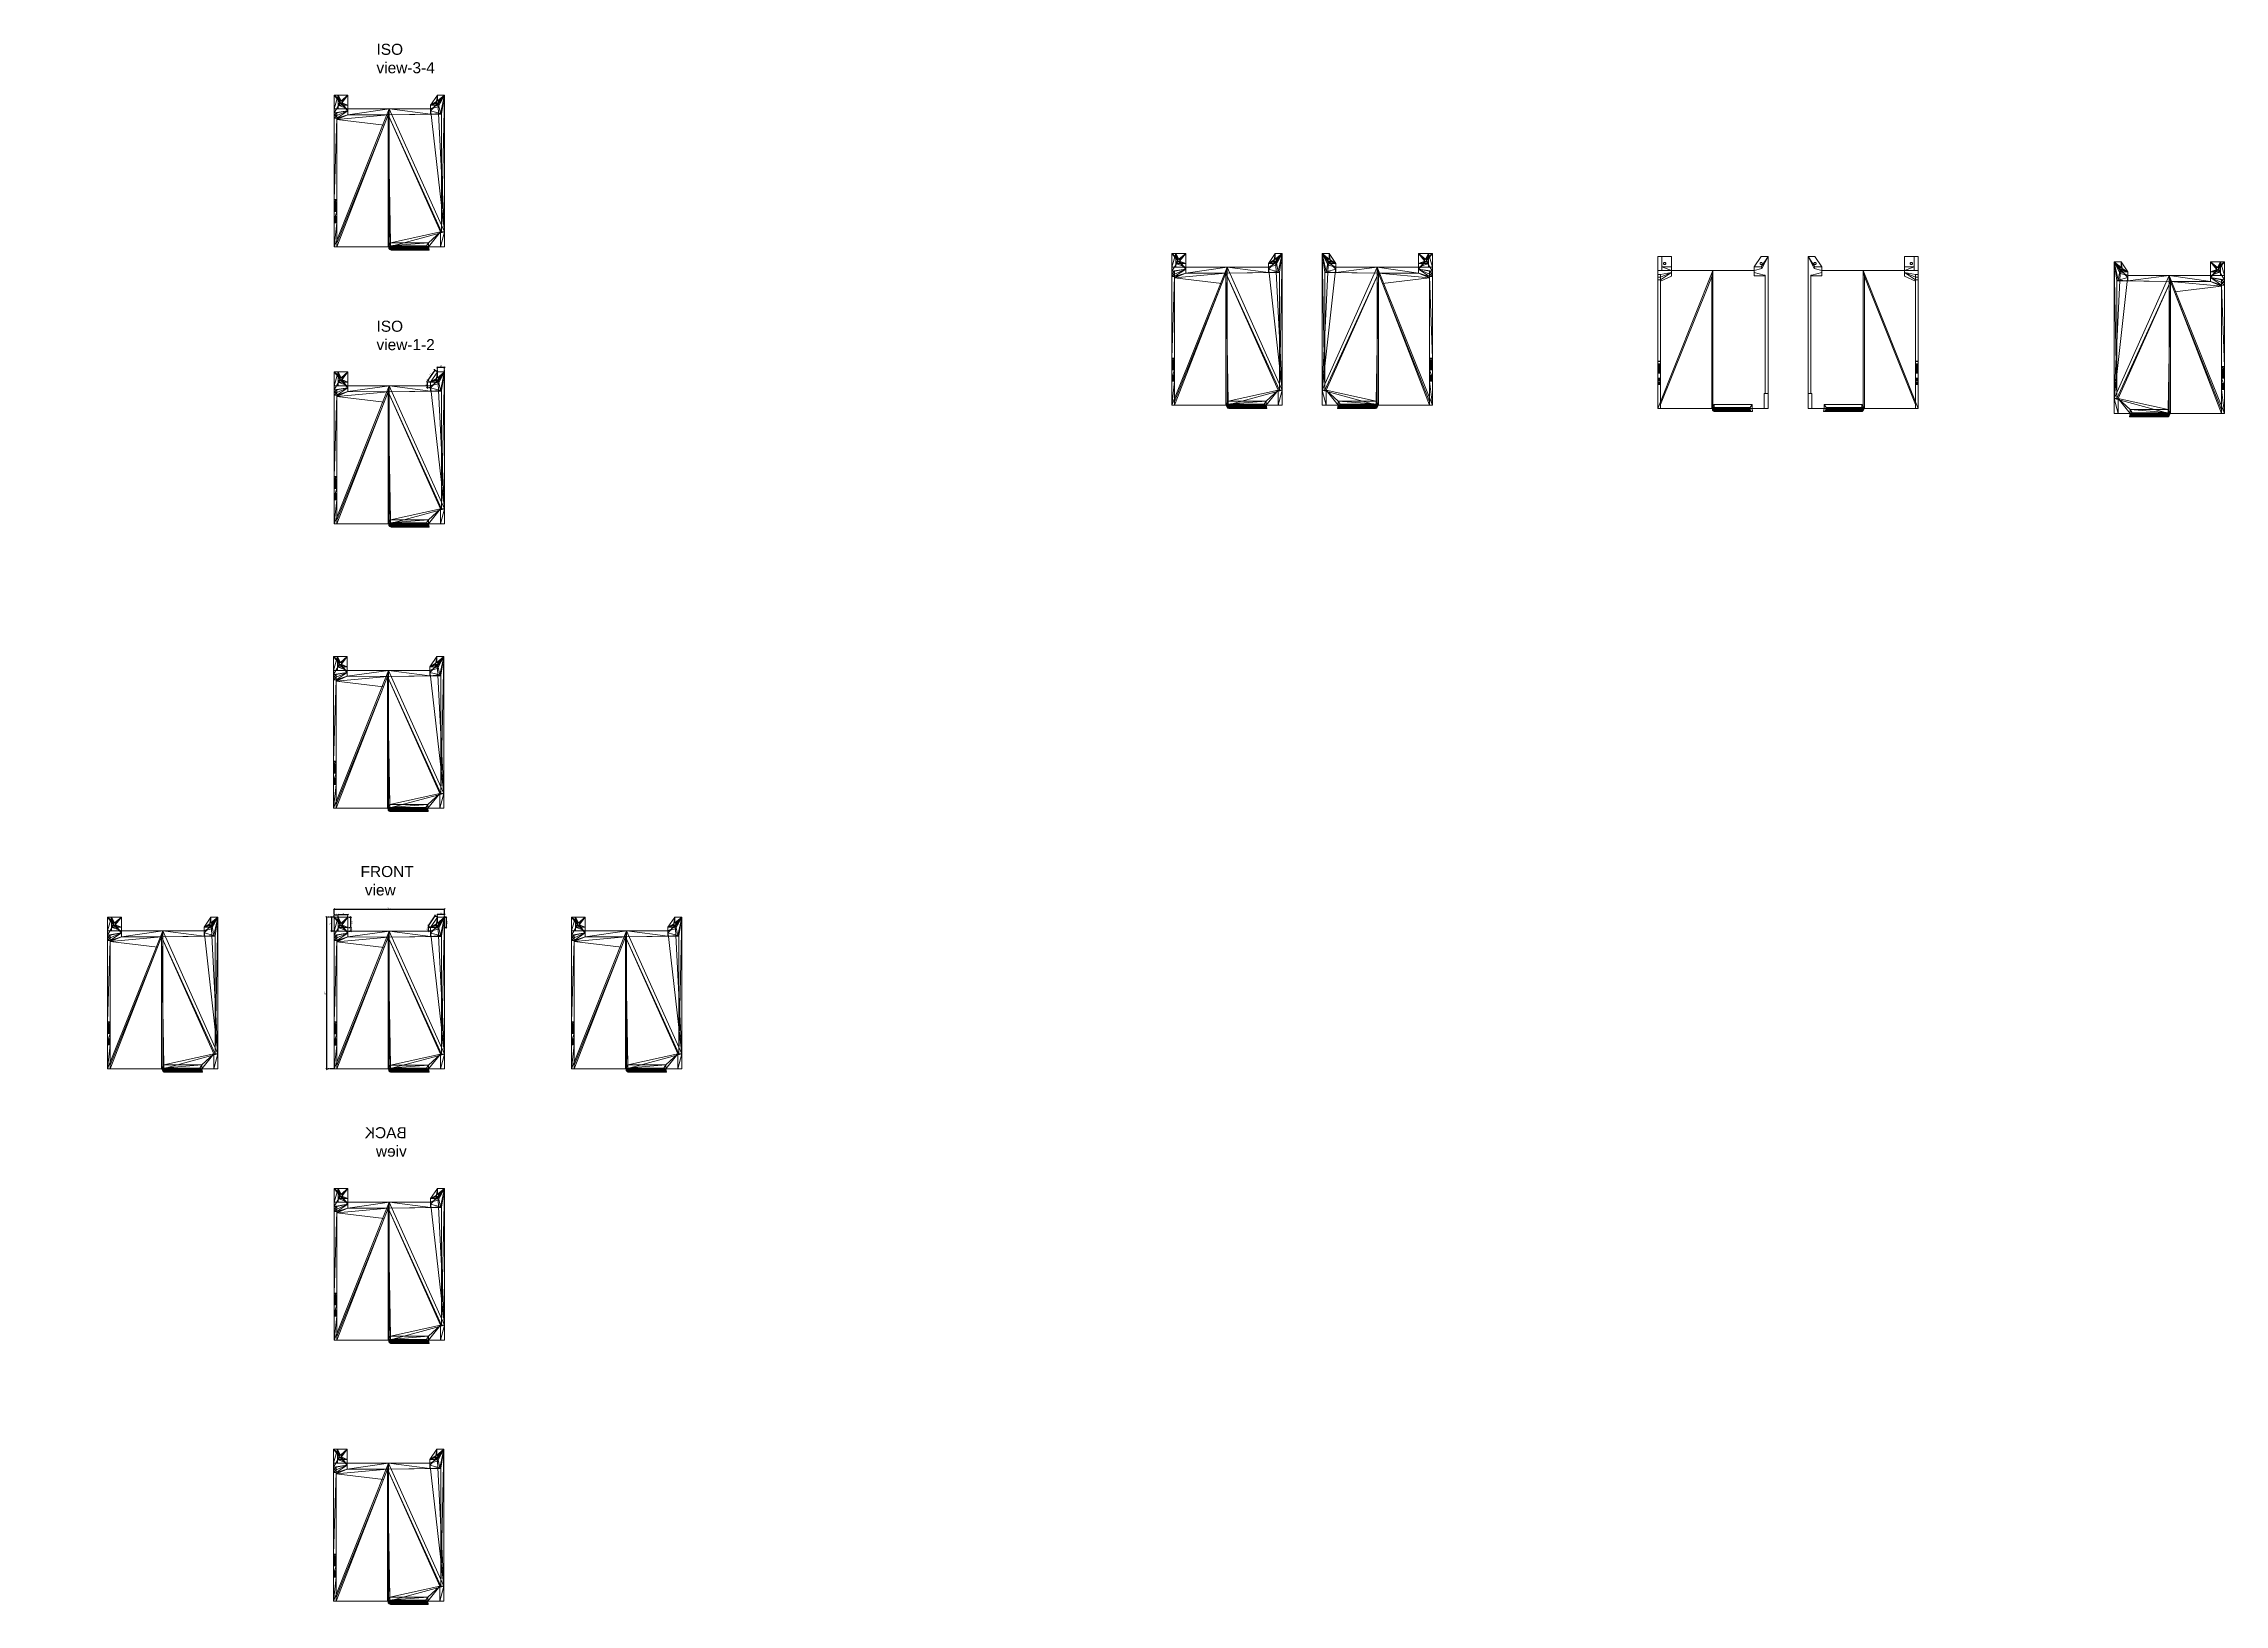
# Model space of a CAD drawing. Header units: millimetres. Extents: x -38752 to -34801, y 260924 to 263752.
import ezdxf

# ---------------------------------------------------------------- set-up
doc = ezdxf.new("R2010")
doc.units = ezdxf.units.MM
doc.linetypes.add('DASHED', pattern=[0.75, 0.5, -0.25])
doc.layers.get('0').update_dxf_attribs({"lineweight": 9})
doc.layers.add('0.05', color=2, linetype='Continuous', lineweight=5)
doc.layers.add('0.09', color=1, linetype='Continuous', lineweight=9)
doc.styles.get("Standard").update_dxf_attribs({"font": 'arial.ttf'})
doc.dimstyles.new('Annotative', dxfattribs={"dimscale": 0, "dimtxt": 2.5, "dimasz": 2.5, "dimexe": 1.25, "dimexo": 0.625, "dimtad": 1, "dimdec": 0, "dimtxsty": 'Standard', "dimblk": 'OBLIQUE', "dimcen": 2.5, "dimclrd": 256, "dimclre": 7, "dimadec": 0, "dimazin": 0, "dimtfac": 1, "dimtdec": 0, "dimtmove": 0, "dimatfit": 3, "dimfxl": 1, "dimarcsym": 0})

# ---------------------------------------------------------------- blocks, each defined once
blk = doc.blocks.new('_Oblique')
at = {"color": 0, "linetype": 'ByBlock', "lineweight": -2}
blk.add_line((-0.5, -0.5), (0.5, 0.5), dxfattribs=at)
blk = doc.blocks.new('*D23')
at = {"layer": '0.05', "color": 7, "linetype": 'DASHED', "lineweight": -2, "transparency": 16777216}
for p, q in [((-38225.5, 262168.8), (-38225.5, 262174.3)), ((-38218.1, 262168.8), (-38218.1, 262174.3))]:
    blk.add_line(p, q, dxfattribs=at)
at = {"layer": '0.05', "lineweight": -2, "transparency": 16777216}
blk.add_line((-38225.5, 262173.1), (-38218.1, 262173.1), dxfattribs=at)
at = {"layer": 'Defpoints', "color": 0, "transparency": 16777216}
for p in [(-38225.5, 262168.8), (-38218.1, 262173.1), (-38218.1, 262168.8)]:
    blk.add_point(p, dxfattribs=at)
at = {"layer": '0.05', "lineweight": -2, "transparency": 16777216, "xscale": 2.5, "yscale": 2.5, "zscale": 2.5, "rotation": 180}
blk.add_blockref('_Oblique', (-38225.5, 262173.1), dxfattribs=at)
at = {"layer": '0.05', "lineweight": -2, "transparency": 16777216, "xscale": 2.5, "yscale": 2.5, "zscale": 2.5}
blk.add_blockref('_Oblique', (-38218.1, 262173.1), dxfattribs=at)
at = {"layer": '0.05', "color": 0, "transparency": 16777216, "insert": (-38221.8, 262174.9), "char_height": 2.5, "attachment_point": 5}
blk.add_mtext('7', dxfattribs=at)
blk = doc.blocks.new('*D24')
at = {"layer": '0.05', "color": 7, "linetype": 'DASHED', "lineweight": -2, "transparency": 16777216}
for p, q in [((-38218.1, 262168.8), (-38218.1, 262174.3)), ((-38200.5, 262168.8), (-38200.5, 262174.3))]:
    blk.add_line(p, q, dxfattribs=at)
at = {"layer": '0.05', "lineweight": -2, "transparency": 16777216}
blk.add_line((-38200.5, 262173.1), (-38218.1, 262173.1), dxfattribs=at)
at = {"layer": 'Defpoints', "color": 0, "transparency": 16777216}
for p in [(-38218.1, 262173.1), (-38218.1, 262168.8), (-38200.5, 262168.8)]:
    blk.add_point(p, dxfattribs=at)
at = {"layer": '0.05', "lineweight": -2, "transparency": 16777216, "xscale": 2.5, "yscale": 2.5, "zscale": 2.5, "rotation": 180}
blk.add_blockref('_Oblique', (-38218.1, 262173.1), dxfattribs=at)
at = {"layer": '0.05', "lineweight": -2, "transparency": 16777216, "xscale": 2.5, "yscale": 2.5, "zscale": 2.5}
blk.add_blockref('_Oblique', (-38200.5, 262173.1), dxfattribs=at)
at = {"layer": '0.05', "color": 0, "transparency": 16777216, "insert": (-38209.3, 262175), "char_height": 2.5, "attachment_point": 5}
blk.add_mtext('18', dxfattribs=at)
blk = doc.blocks.new('*D25')
at = {"layer": '0.05', "color": 7, "linetype": 'DASHED', "lineweight": -2, "transparency": 16777216}
for p, q in [((-38038.3, 262168.8), (-38038.3, 262174.9)), ((-38025.8, 262168.8), (-38025.8, 262174.9))]:
    blk.add_line(p, q, dxfattribs=at)
at = {"layer": '0.05', "lineweight": -2, "transparency": 16777216}
blk.add_line((-38025.8, 262173.7), (-38038.3, 262173.7), dxfattribs=at)
at = {"layer": 'Defpoints', "color": 0, "transparency": 16777216}
for p in [(-38038.3, 262173.7), (-38038.3, 262168.8), (-38025.8, 262168.8, 5)]:
    blk.add_point(p, dxfattribs=at)
at = {"layer": '0.05', "lineweight": -2, "transparency": 16777216, "xscale": 2.5, "yscale": 2.5, "zscale": 2.5, "rotation": 180}
blk.add_blockref('_Oblique', (-38038.3, 262173.7), dxfattribs=at)
at = {"layer": '0.05', "lineweight": -2, "transparency": 16777216, "xscale": 2.5, "yscale": 2.5, "zscale": 2.5}
blk.add_blockref('_Oblique', (-38025.8, 262173.7), dxfattribs=at)
at = {"layer": '0.05', "color": 0, "transparency": 16777216, "insert": (-38032, 262175.6), "char_height": 2.5, "attachment_point": 5}
blk.add_mtext('13', dxfattribs=at)
blk = doc.blocks.new('*D26')
at = {"layer": '0.05', "color": 7, "linetype": 'DASHED', "lineweight": -2, "transparency": 16777216}
for p, q in [((-38200.5, 262168.8), (-38194.3, 262168.8)), ((-38200.5, 262150.3), (-38194.3, 262150.3))]:
    blk.add_line(p, q, dxfattribs=at)
at = {"layer": '0.05', "lineweight": -2, "transparency": 16777216}
blk.add_line((-38195.5, 262150.3), (-38195.5, 262168.8), dxfattribs=at)
at = {"layer": 'Defpoints', "color": 0, "transparency": 16777216}
for p in [(-38200.5, 262168.8), (-38200.5, 262150.3, 5), (-38195.5, 262168.8)]:
    blk.add_point(p, dxfattribs=at)
at = {"layer": '0.05', "lineweight": -2, "transparency": 16777216, "xscale": 2.5, "yscale": 2.5, "zscale": 2.5}
for p, rotation in [((-38195.5, 262168.8), 90), ((-38195.5, 262150.3), 270)]:
    blk.add_blockref('_Oblique', p, dxfattribs=dict(at, rotation=rotation))
at = {"layer": '0.05', "color": 0, "transparency": 16777216, "insert": (-38193.2, 262159.5), "char_height": 2.5, "attachment_point": 5, "rotation": 270}
blk.add_mtext('19', dxfattribs=at)
blk = doc.blocks.new('*D27')
at = {"layer": '0.05', "color": 7, "linetype": 'DASHED', "lineweight": -2, "transparency": 16777216}
for p, q in [((-38051.3, 262150.6), (-38055.9, 262153.7)), ((-38038.8, 262169.1), (-38043.4, 262172.2))]:
    blk.add_line(p, q, dxfattribs=at)
at = {"layer": '0.05', "lineweight": -2, "transparency": 16777216}
blk.add_line((-38054.9, 262153), (-38042.4, 262171.5), dxfattribs=at)
at = {"layer": 'Defpoints', "color": 0, "transparency": 16777216}
for p in [(-38050.8, 262150.3), (-38042.4, 262171.5), (-38038.3, 262168.8)]:
    blk.add_point(p, dxfattribs=at)
at = {"layer": '0.05', "lineweight": -2, "transparency": 16777216, "xscale": 2.5, "yscale": 2.5, "zscale": 2.5}
for p, rotation in [((-38054.9, 262153), 235.9540626433983), ((-38042.4, 262171.5), 55.95406264339833)]:
    blk.add_blockref('_Oblique', p, dxfattribs=dict(at, rotation=rotation))
at = {"layer": '0.05', "color": 0, "transparency": 16777216, "insert": (-38050.2, 262163.3), "char_height": 2.5, "attachment_point": 5, "rotation": 55.9541}
blk.add_mtext('22', dxfattribs=at)
blk = doc.blocks.new('*D28')
at = {"layer": '0.05', "color": 7, "linetype": 'DASHED', "lineweight": -2, "transparency": 16777216}
for p, q in [((-38200.5, 262150.3), (-38194.3, 262150.3)), ((-38200.5, 262143.8), (-38194.3, 262143.8))]:
    blk.add_line(p, q, dxfattribs=at)
at = {"layer": '0.05', "lineweight": -2, "transparency": 16777216}
blk.add_line((-38195.5, 262150.3), (-38195.5, 262143.8), dxfattribs=at)
at = {"layer": 'Defpoints', "color": 0, "transparency": 16777216}
for p in [(-38200.5, 262150.3, 5), (-38200.5, 262143.8, 22.7), (-38195.5, 262143.8)]:
    blk.add_point(p, dxfattribs=at)
at = {"layer": '0.05', "lineweight": -2, "transparency": 16777216, "xscale": 2.5, "yscale": 2.5, "zscale": 2.5}
for p, rotation in [((-38195.5, 262150.3), 90), ((-38195.5, 262143.8), 270)]:
    blk.add_blockref('_Oblique', p, dxfattribs=dict(at, rotation=rotation))
at = {"layer": '0.05', "color": 0, "transparency": 16777216, "insert": (-38193.6, 262147), "char_height": 2.5, "attachment_point": 5, "rotation": 270}
blk.add_mtext('7', dxfattribs=at)
blk = doc.blocks.new('*D29')
at = {"layer": '0.05', "color": 7, "linetype": 'DASHED', "lineweight": -2, "transparency": 16777216}
for p, q in [((-38050.8, 262150.3), (-38055.9, 262150.3)), ((-38050.8, 262143.8), (-38055.9, 262143.8))]:
    blk.add_line(p, q, dxfattribs=at)
at = {"layer": '0.05', "lineweight": -2, "transparency": 16777216}
blk.add_line((-38054.7, 262143.8), (-38054.7, 262150.3), dxfattribs=at)
at = {"layer": 'Defpoints', "color": 0, "transparency": 16777216}
for p in [(-38054.7, 262150.3), (-38050.8, 262150.3, 5), (-38050.8, 262143.8)]:
    blk.add_point(p, dxfattribs=at)
at = {"layer": '0.05', "lineweight": -2, "transparency": 16777216, "xscale": 2.5, "yscale": 2.5, "zscale": 2.5}
for p, rotation in [((-38054.7, 262150.3), 90), ((-38054.7, 262143.8), 270)]:
    blk.add_blockref('_Oblique', p, dxfattribs=dict(at, rotation=rotation))
at = {"layer": '0.05', "color": 0, "transparency": 16777216, "insert": (-38056.6, 262147), "char_height": 2.5, "attachment_point": 5, "rotation": 90}
blk.add_mtext('7', dxfattribs=at)
blk = doc.blocks.new('*D30')
at = {"layer": '0.05', "color": 7, "linetype": 'DASHED', "lineweight": -2, "transparency": 16777216}
for p, q in [((-38225.5, 262168.8), (-38231.7, 262168.8)), ((-38225.5, 262143.8), (-38231.7, 262143.8))]:
    blk.add_line(p, q, dxfattribs=at)
at = {"layer": '0.05', "lineweight": -2, "transparency": 16777216}
blk.add_line((-38230.5, 262168.8), (-38230.5, 262143.8), dxfattribs=at)
at = {"layer": 'Defpoints', "color": 0, "transparency": 16777216}
for p in [(-38230.5, 262143.8), (-38225.5, 262168.8, 4), (-38225.5, 262143.8)]:
    blk.add_point(p, dxfattribs=at)
at = {"layer": '0.05', "lineweight": -2, "transparency": 16777216, "xscale": 2.5, "yscale": 2.5, "zscale": 2.5}
for p, rotation in [((-38230.5, 262168.8), 90), ((-38230.5, 262143.8), 270)]:
    blk.add_blockref('_Oblique', p, dxfattribs=dict(at, rotation=rotation))
at = {"layer": '0.05', "color": 0, "transparency": 16777216, "insert": (-38232.4, 262156.3), "char_height": 2.5, "attachment_point": 5, "rotation": 90}
blk.add_mtext('25', dxfattribs=at)
blk = doc.blocks.new('*D31')
at = {"layer": '0.05', "color": 7, "linetype": 'DASHED', "lineweight": -2, "transparency": 16777216}
for p, q in [((-38025.8, 262168.8), (-38021.1, 262168.8)), ((-38025.8, 262150.3), (-38021.1, 262150.3))]:
    blk.add_line(p, q, dxfattribs=at)
at = {"layer": '0.05', "lineweight": -2, "transparency": 16777216}
blk.add_line((-38022.4, 262168.8), (-38022.4, 262150.3), dxfattribs=at)
at = {"layer": 'Defpoints', "color": 0, "transparency": 16777216}
for p in [(-38025.8, 262168.8, 5), (-38025.8, 262150.3, 5), (-38022.4, 262150.3)]:
    blk.add_point(p, dxfattribs=at)
at = {"layer": '0.05', "lineweight": -2, "transparency": 16777216, "xscale": 2.5, "yscale": 2.5, "zscale": 2.5}
for p, rotation in [((-38022.4, 262168.8), 90), ((-38022.4, 262150.3), 270)]:
    blk.add_blockref('_Oblique', p, dxfattribs=dict(at, rotation=rotation))
at = {"layer": '0.05', "color": 0, "transparency": 16777216, "insert": (-38020.5, 262159.5), "char_height": 2.5, "attachment_point": 5, "rotation": 270}
blk.add_mtext('18', dxfattribs=at)
blk = doc.blocks.new('*D32')
at = {"layer": '0.05', "color": 7, "linetype": 'DASHED', "lineweight": -2, "transparency": 16777216}
for p, q in [((-38225.5, 262168.8), (-38240.7, 262168.8)), ((-38225.5, 261893.8), (-38240.7, 261893.8))]:
    blk.add_line(p, q, dxfattribs=at)
at = {"layer": '0.05', "lineweight": -2, "transparency": 16777216}
blk.add_line((-38239.5, 262168.8), (-38239.5, 261893.8), dxfattribs=at)
at = {"layer": 'Defpoints', "color": 0, "transparency": 16777216}
for p in [(-38225.5, 262168.8), (-38239.5, 261893.8), (-38225.5, 261893.8)]:
    blk.add_point(p, dxfattribs=at)
at = {"layer": '0.05', "lineweight": -2, "transparency": 16777216, "xscale": 2.5, "yscale": 2.5, "zscale": 2.5}
for p, rotation in [((-38239.5, 262168.8), 90), ((-38239.5, 261893.8), 270)]:
    blk.add_blockref('_Oblique', p, dxfattribs=dict(at, rotation=rotation))
at = {"layer": '0.05', "color": 0, "transparency": 16777216, "insert": (-38241.4, 262031.3), "char_height": 2.5, "attachment_point": 5, "rotation": 90}
blk.add_mtext('275', dxfattribs=at)
blk = doc.blocks.new('*D33')
at = {"layer": '0.05', "color": 7, "linetype": 'DASHED', "lineweight": -2, "transparency": 16777216}
for p, q in [((-38225.5, 262168.8), (-38225.5, 262184.4)), ((-38025.8, 262168.8), (-38025.8, 262184.4))]:
    blk.add_line(p, q, dxfattribs=at)
at = {"layer": '0.05', "lineweight": -2, "transparency": 16777216}
blk.add_line((-38225.5, 262183.2), (-38025.8, 262183.2), dxfattribs=at)
at = {"layer": 'Defpoints', "color": 0, "transparency": 16777216}
for p in [(-38025.8, 262183.2), (-38225.5, 262168.8), (-38025.8, 262168.8, 5)]:
    blk.add_point(p, dxfattribs=at)
at = {"layer": '0.05', "lineweight": -2, "transparency": 16777216, "xscale": 2.5, "yscale": 2.5, "zscale": 2.5, "rotation": 180}
blk.add_blockref('_Oblique', (-38225.5, 262183.2), dxfattribs=at)
at = {"layer": '0.05', "lineweight": -2, "transparency": 16777216, "xscale": 2.5, "yscale": 2.5, "zscale": 2.5}
blk.add_blockref('_Oblique', (-38025.8, 262183.2), dxfattribs=at)
at = {"layer": '0.05', "color": 0, "transparency": 16777216, "insert": (-38125.6, 262185.1), "char_height": 2.5, "attachment_point": 5}
blk.add_mtext('200', dxfattribs=at)
blk = doc.blocks.new('*D94')
at = {"layer": '0.05', "color": 7, "linetype": 'DASHED', "lineweight": -2, "transparency": 16777216}
for p, q in [((-38051.3, 263138.7), (-38056.8, 263142.4)), ((-38038.8, 263157.2), (-38044.3, 263160.9))]:
    blk.add_line(p, q, dxfattribs=at)
at = {"layer": '0.05', "lineweight": -2, "transparency": 16777216}
blk.add_line((-38043.3, 263160.2), (-38055.8, 263141.7), dxfattribs=at)
at = {"layer": 'Defpoints', "color": 0, "transparency": 16777216}
for p in [(-38055.8, 263141.7), (-38050.8, 263138.4), (-38038.3, 263156.9)]:
    blk.add_point(p, dxfattribs=at)
at = {"layer": '0.05', "lineweight": -2, "transparency": 16777216, "xscale": 2.5, "yscale": 2.5, "zscale": 2.5}
for p, rotation in [((-38055.8, 263141.7), 235.954062643262), ((-38043.3, 263160.2), 55.95406264326201)]:
    blk.add_blockref('_Oblique', p, dxfattribs=dict(at, rotation=rotation))
at = {"layer": '0.05', "color": 0, "transparency": 16777216, "insert": (-38051.1, 263152), "char_height": 2.5, "attachment_point": 5, "rotation": 235.9541}
blk.add_mtext('22', dxfattribs=at)
blk = doc.blocks.new('*D95')
at = {"layer": '0.05', "color": 7, "linetype": 'DASHED', "lineweight": -2, "transparency": 16777216}
for p, q in [((-38051.4, 263138.4), (-38058.1, 263138.4)), ((-38051.4, 263128.2), (-38058.1, 263128.2))]:
    blk.add_line(p, q, dxfattribs=at)
at = {"layer": '0.05', "lineweight": -2, "transparency": 16777216}
blk.add_line((-38056.9, 263138.4), (-38056.9, 263128.2), dxfattribs=at)
at = {"layer": 'Defpoints', "color": 0, "transparency": 16777216}
for p in [(-38050.8, 263138.4), (-38056.9, 263128.2), (-38050.8, 263128.2)]:
    blk.add_point(p, dxfattribs=at)
at = {"layer": '0.05', "lineweight": -2, "transparency": 16777216, "xscale": 2.5, "yscale": 2.5, "zscale": 2.5}
for p, rotation in [((-38056.9, 263138.4), 89.99999999998083), ((-38056.9, 263128.2), 269.9999999999808)]:
    blk.add_blockref('_Oblique', p, dxfattribs=dict(at, rotation=rotation))
at = {"layer": '0.05', "color": 0, "transparency": 16777216, "insert": (-38058.8, 263133.3), "char_height": 2.5, "attachment_point": 5, "rotation": 270}
blk.add_mtext('10', dxfattribs=at)
blk = doc.blocks.new('*D96')
at = {"layer": '0.05', "color": 7, "linetype": 'DASHED', "lineweight": -2, "transparency": 16777216}
for p, q in [((-38038.3, 263157.5), (-38038.3, 263166.3)), ((-38025.8, 263157.5), (-38025.8, 263166.3))]:
    blk.add_line(p, q, dxfattribs=at)
at = {"layer": '0.05', "lineweight": -2, "transparency": 16777216}
blk.add_line((-38025.8, 263165), (-38038.3, 263165), dxfattribs=at)
at = {"layer": 'Defpoints', "color": 0, "transparency": 16777216}
for p in [(-38038.3, 263165), (-38038.3, 263156.9), (-38025.8, 263156.9)]:
    blk.add_point(p, dxfattribs=at)
at = {"layer": '0.05', "lineweight": -2, "transparency": 16777216, "xscale": 2.5, "yscale": 2.5, "zscale": 2.5}
for p, rotation in [((-38038.3, 263165), 179.9999999999951), ((-38025.8, 263165), 359.9999999999951)]:
    blk.add_blockref('_Oblique', p, dxfattribs=dict(at, rotation=rotation))
at = {"layer": '0.05', "color": 0, "transparency": 16777216, "insert": (-38032, 263166.9), "char_height": 2.5, "attachment_point": 5, "rotation": 180}
blk.add_mtext('13', dxfattribs=at)

msp = doc.modelspace()

# ---------------------------------------------------------------- linework, layer by layer
at = {"extrusion": (2.49184e-13, 1, -4.44089e-16)}
for p, q in [((-38225.5, 263626.2, 0), (-38225.5, 263658.7, 0)), ((-38200.5, 263658.7, 0), (-38225.5, 263658.7, 0)), ((-38225.5, 263658.7, 4), (-38225.5, 263658.7, 0)), ((-38218.1, 263658.7, 4), (-38225.5, 263658.7, 4)), ((-38225.5, 263633.7, 4), (-38225.5, 263658.7, 4)), ((-38200.5, 263658.7, 5), (-38218.1, 263658.7, 5)), ((-38218.1, 263633.7, 4), (-38218.1, 263658.7, 4)), ((-38218.1, 263658.7, 5), (-38218.1, 263658.7, 4)), ((-38218.1, 263640.2, 5), (-38218.1, 263658.7, 5)), ((-38215, 263646.2, 5), (-38215, 263646.2, 0)), ((-38214.9, 263646.8, 5), (-38214.9, 263646.8, 0)), ((-38214.9, 263645.7, 5), (-38214.9, 263645.7, 0)), ((-38214.7, 263647.2, 5), (-38214.7, 263647.2, 0)), ((-38214.7, 263645.2, 5), (-38214.7, 263645.2, 0)), ((-38214.4, 263647.7, 5), (-38214.4, 263647.7, 0)), ((-38214.4, 263644.8, 5), (-38214.4, 263644.8, 0)), ((-38214, 263648, 5), (-38214, 263648, 0)), ((-38214, 263644.5, 5), (-38214, 263644.5, 0)), ((-38213.5, 263648.2, 5), (-38213.5, 263648.2, 0)), ((-38213.5, 263644.3, 5), (-38213.5, 263644.3, 0)), ((-38213, 263648.2, 5), (-38213, 263648.2, 0)), ((-38213, 263644.2, 5), (-38213, 263644.2, 0)), ((-38212.5, 263648.2, 5), (-38212.5, 263648.2, 0)), ((-38212.5, 263644.3, 5), (-38212.5, 263644.3, 0)), ((-38212, 263648, 5), (-38212, 263648, 0)), ((-38212, 263644.5, 5), (-38212, 263644.5, 0)), ((-38211.6, 263647.7, 5), (-38211.6, 263647.7, 0)), ((-38211.6, 263644.8, 5), (-38211.6, 263644.8, 0)), ((-38211.3, 263647.2, 5), (-38211.3, 263647.2, 0)), ((-38211.3, 263645.2, 5), (-38211.3, 263645.2, 0)), ((-38211.1, 263646.8, 5), (-38211.1, 263646.8, 0)), ((-38211.1, 263645.7, 5), (-38211.1, 263645.7, 0)), ((-38211, 263646.2, 5), (-38211, 263646.2, 0)), ((-38200.5, 263658.7, 5), (-38200.5, 263658.7, 0)), ((-38200.5, 263630, 0), (-38200.5, 263658.7, 0)), ((-38200.5, 263640.2, 5), (-38200.5, 263658.7, 5)), ((-38050.8, 263640.2, 5), (-38038.3, 263658.7, 5)), ((-38050.8, 263640.2, 0), (-38038.3, 263658.7, 0)), ((-38040.3, 263646.2, 5), (-38040.3, 263646.2, 0)), ((-38040.2, 263646.8, 5), (-38040.2, 263646.8, 0)), ((-38040.2, 263645.7, 5), (-38040.2, 263645.7, 0)), ((-38040, 263647.2, 5), (-38040, 263647.2, 0)), ((-38040, 263645.2, 5), (-38040, 263645.2, 0)), ((-38039.7, 263647.7, 5), (-38039.7, 263647.7, 0)), ((-38039.7, 263644.8, 5), (-38039.7, 263644.8, 0)), ((-38039.3, 263648, 5), (-38039.3, 263648, 0)), ((-38039.3, 263644.5, 5), (-38039.3, 263644.5, 0)), ((-38038.8, 263648.2, 5), (-38038.8, 263648.2, 0)), ((-38038.8, 263644.3, 5), (-38038.8, 263644.3, 0)), ((-38025.8, 263658.7, 5), (-38038.3, 263658.7, 5)), ((-38025.8, 263658.7, 0), (-38038.3, 263658.7, 0)), ((-38038.3, 263658.7, 5), (-38038.3, 263658.7, 0)), ((-38038.3, 263640.2, 5), (-38025.8, 263658.7, 5)), ((-38038.3, 263648.2, 5), (-38038.3, 263648.2, 0)), ((-38038.3, 263644.2, 5), (-38038.3, 263644.2, 0)), ((-38037.8, 263648.2, 5), (-38037.8, 263648.2, 0)), ((-38037.8, 263644.3, 5), (-38037.8, 263644.3, 0)), ((-38037.3, 263648, 5), (-38037.3, 263648, 0)), ((-38037.3, 263644.5, 5), (-38037.3, 263644.5, 0)), ((-38036.9, 263637.3, 16.2), (-38025.8, 263658.7, 5)), ((-38036.9, 263647.7, 5), (-38036.9, 263647.7, 0)), ((-38036.9, 263644.8, 5), (-38036.9, 263644.8, 0)), ((-38036.5, 263647.2, 5), (-38036.5, 263647.2, 0)), ((-38036.5, 263645.2, 5), (-38036.5, 263645.2, 0)), ((-38036.3, 263646.8, 5), (-38036.3, 263646.8, 0)), ((-38036.3, 263646.2, 5), (-38036.3, 263646.2, 0)), ((-38036.3, 263645.7, 5), (-38036.3, 263645.7, 0)), ((-38025.8, 263658.7, 5), (-38025.8, 263410.8, 5)), ((-38025.8, 263658.7, 0), (-38025.8, 263410.8, 0)), ((-38025.8, 263658.7, 5), (-38025.8, 263658.7, 0)), ((-38125.6, 263633.7, 104.9), (-38225.5, 263383.8, 104.9)), ((-38125.6, 263633.7, 104.9), (-38225.5, 263633.7, 5)), ((-38225.5, 263383.8, 104.9), (-38225.5, 263633.7, 5)), ((-38218.1, 263633.7, 4), (-38225.5, 263633.7, 4)), ((-38225.5, 263633.7, 5), (-38225.5, 263633.7, 4)), ((-38225.5, 263621.3, 0.4), (-38225.5, 263626.2, 0)), ((-38225.5, 263626.2, 0), (-38220.5, 263626.2, 0)), ((-38225.5, 263621.3, 0.4), (-38225.5, 263616.6, 1.9)), ((-38225.5, 263621.3, 0.4), (-38220.5, 263621.3, 0.4)), ((-38225.5, 263616.6, 1.9), (-38225.5, 263469.1, 60.8)), ((-38225.5, 263616.6, 1.9), (-38220.5, 263616.6, 1.9)), ((-38220.5, 263626.2, 0), (-38200.5, 263630, 0)), ((-38220.5, 263621.3, 0.4), (-38200.5, 263630, 0)), ((-38220.5, 263616.6, 1.9), (-38200.5, 263630, 0)), ((-38220.5, 263621.3, 0.4), (-38220.5, 263626.2, 0)), ((-38220.5, 263614.4, 10.4), (-38200.5, 263623, 26.9)), ((-38220.5, 263621.3, 0.4), (-38220.5, 263616.6, 1.9)), ((-38220.5, 263469.1, 60.8), (-38220.5, 263616.6, 1.9)), ((-38220.5, 263615.3, 6.9), (-38220.5, 263616.6, 1.9)), ((-38220.5, 263615.3, 6.9), (-38220.5, 263614.4, 10.4)), ((-38220.5, 263614.4, 10.4), (-38220.5, 263390.4, 99.9)), ((-38218.1, 263633.7, 5), (-38218.1, 263640.2, 5)), ((-38200.5, 263640.2, 5), (-38218.1, 263640.2, 5)), ((-38200.5, 263633.7, 22.7), (-38218.1, 263640.2, 5)), ((-38218.1, 263633.7, 5), (-38200.5, 263633.7, 22.7)), ((-38218.1, 263633.7, 5), (-38218.1, 263633.7, 4)), ((-38200.5, 263633.7, 22.7), (-38200.5, 263640.2, 5)), ((-38200.5, 263633.7, 22.7), (-38125.5, 263633.7, 97.6)), ((-38200.5, 263623, 26.9), (-38200.5, 263633.7, 22.7)), ((-38200.5, 263623, 26.9), (-38200.5, 263630, 0)), ((-38135.1, 263604.1, 99.9), (-38127.7, 263622.7, 99.9)), ((-38127.7, 263622.7, 99.9), (-38125.5, 263633.7, 97.6)), ((-38127.7, 263622.7, 99.9), (-38127.7, 263383.8, 99.9)), ((-38125.6, 263633.7, 104.9), (-38125.6, 263383.8, 104.9)), ((-38125.6, 263633.7, 104.9), (-38122.1, 263633.7, 101.3)), ((-38125.5, 263633.7, 97.6), (-38050.8, 263633.7, 22.9)), ((-38122.1, 263633.7, 101.3), (-38052.2, 263633.7, 31.4)), ((-38052.2, 263633.7, 31.4), (-38050.8, 263633.7, 30)), ((-38050.8, 263640.2, 5), (-38050.8, 263640.2, 0)), ((-38050.8, 263640.2, 0), (-38050.8, 263630, 0)), ((-38050.8, 263640.2, 5), (-38050.8, 263633.7, 30)), ((-38038.3, 263640.2, 5), (-38050.8, 263640.2, 5)), ((-38050.8, 263633.7, 30), (-38036.9, 263637.3, 16.2)), ((-38050.8, 263633.7, 22.9), (-38050.8, 263624.1, 22.9)), ((-38050.8, 263633.7, 22.9), (-38050.8, 263633.7, 30)), ((-38050.8, 263630, 0), (-38050.8, 263624.1, 22.9)), ((-38050.8, 263630, 0), (-38032.8, 263625.4, 0)), ((-38050.8, 263624.1, 22.9), (-38030.8, 263624.1, 2.9)), ((-38036.9, 263637.3, 16.2), (-38038.3, 263640.2, 5)), ((-38032.8, 263625.4, 0), (-38030.8, 263624.8, 0)), ((-38030.8, 263410.8, 0), (-38030.8, 263624.8, 0)), ((-38030.8, 263624.1, 2.9), (-38030.8, 263624.8, 0)), ((-38030.8, 263410.8, 2.9), (-38030.8, 263624.1, 2.9)), ((-38220.5, 263390.4, 99.9), (-38135.1, 263604.1, 99.9)), ((-38225.5, 263469.1, 60.8), (-38220.5, 263469.1, 60.8)), ((-38225.5, 263468.3, 61), (-38225.5, 263469.1, 60.8)), ((-38225.5, 263464.6, 62.5), (-38225.5, 263468.3, 61)), ((-38225.5, 263468.3, 61), (-38220.5, 263468.3, 61)), ((-38225.5, 263464.6, 62.5), (-38220.5, 263464.6, 62.5)), ((-38225.5, 263463.9, 62.7), (-38220.5, 263463.9, 62.7)), ((-38225.5, 263463.1, 62.9), (-38220.5, 263463.1, 62.9)), ((-38225.5, 263462.3, 63), (-38220.5, 263462.3, 63)), ((-38225.5, 263461.6, 63.1), (-38220.5, 263461.6, 63.1)), ((-38225.5, 263460.8, 63), (-38220.5, 263460.8, 63)), ((-38225.5, 263460, 62.9), (-38220.5, 263460, 62.9)), ((-38225.5, 263459.3, 62.8), (-38220.5, 263459.3, 62.8)), ((-38225.5, 263458.5, 62.5), (-38220.5, 263458.5, 62.5)), ((-38225.5, 263456.7, 60.7), (-38225.5, 263458.5, 62.5)), ((-38225.5, 263456.7, 60.7), (-38220.5, 263456.7, 60.7)), ((-38225.5, 263454.6, 59.5), (-38220.5, 263454.6, 59.5)), ((-38225.5, 263452.9, 68.6), (-38220.5, 263452.9, 68.6)), ((-38225.5, 263452.9, 68.5), (-38220.5, 263452.9, 68.5)), ((-38225.5, 263452.9, 68), (-38220.5, 263452.9, 68)), ((-38225.5, 263452.9, 67.5), (-38220.5, 263452.9, 67.5)), ((-38225.5, 263452.8, 67.3), (-38220.5, 263452.8, 67.3)), ((-38225.5, 263452.7, 69), (-38220.5, 263452.7, 69)), ((-38225.5, 263452.7, 67), (-38220.5, 263452.7, 67)), ((-38225.5, 263452.4, 69.4), (-38220.5, 263452.4, 69.4)), ((-38225.5, 263452.4, 66.6), (-38220.5, 263452.4, 66.6)), ((-38225.5, 263452.3, 58.8), (-38220.5, 263452.3, 58.8)), ((-38225.5, 263451.9, 69.7), (-38220.5, 263451.9, 69.7)), ((-38225.5, 263451.9, 66.3), (-38220.5, 263451.9, 66.3)), ((-38225.5, 263451.5, 69.9), (-38220.5, 263451.5, 69.9)), ((-38225.5, 263451.5, 66.1), (-38220.5, 263451.5, 66.1)), ((-38225.5, 263450.9, 70), (-38220.5, 263450.9, 70)), ((-38225.5, 263450.9, 66), (-38220.5, 263450.9, 66)), ((-38225.5, 263450.4, 69.9), (-38220.5, 263450.4, 69.9)), ((-38225.5, 263450.4, 66.1), (-38220.5, 263450.4, 66.1)), ((-38225.5, 263449.9, 69.7), (-38220.5, 263449.9, 69.7)), ((-38225.5, 263449.9, 66.3), (-38220.5, 263449.9, 66.3)), ((-38225.5, 263449.9, 58.8), (-38220.5, 263449.9, 58.8)), ((-38225.5, 263449.5, 69.4), (-38220.5, 263449.5, 69.4)), ((-38225.5, 263449.5, 66.6), (-38220.5, 263449.5, 66.6)), ((-38225.5, 263449.2, 69), (-38220.5, 263449.2, 69)), ((-38225.5, 263449.2, 67), (-38220.5, 263449.2, 67)), ((-38225.5, 263449.1, 68.8), (-38220.5, 263449.1, 68.8)), ((-38225.5, 263449, 68.5), (-38220.5, 263449, 68.5)), ((-38225.5, 263449, 67.4), (-38220.5, 263449, 67.4)), ((-38225.5, 263449, 67.5), (-38220.5, 263449, 67.5)), ((-38225.5, 263448.9, 68), (-38220.5, 263448.9, 68)), ((-38225.5, 263447.5, 59.4), (-38225.5, 263432.9, 65.2)), ((-38225.5, 263447.5, 59.4), (-38220.5, 263447.5, 59.4)), ((-38220.5, 263464.6, 62.5), (-38220.5, 263468.3, 61)), ((-38220.5, 263458.5, 62.5), (-38220.5, 263456.7, 60.7)), ((-38220.5, 263447.5, 59.4), (-38220.5, 263432.9, 65.2)), ((-38225.5, 263438.3, 73.9), (-38220.5, 263438.3, 73.9)), ((-38225.5, 263438.2, 74.4), (-38220.5, 263438.2, 74.4)), ((-38225.5, 263438.2, 74.4), (-38220.5, 263438.2, 74.4)), ((-38225.5, 263438.2, 73.3), (-38220.5, 263438.2, 73.3)), ((-38225.5, 263438.2, 73.1), (-38220.5, 263438.2, 73.1)), ((-38225.5, 263438, 74.9), (-38220.5, 263438, 74.9)), ((-38225.5, 263438, 72.9), (-38220.5, 263438, 72.9)), ((-38225.5, 263437.7, 75.3), (-38220.5, 263437.7, 75.3)), ((-38225.5, 263437.7, 72.4), (-38220.5, 263437.7, 72.4)), ((-38225.5, 263437.3, 75.6), (-38220.5, 263437.3, 75.6)), ((-38225.5, 263437.3, 72.1), (-38220.5, 263437.3, 72.1)), ((-38225.5, 263436.8, 75.8), (-38220.5, 263436.8, 75.8)), ((-38225.5, 263436.8, 71.9), (-38220.5, 263436.8, 71.9)), ((-38225.5, 263436.3, 75.9), (-38220.5, 263436.3, 75.9)), ((-38225.5, 263436.3, 71.9), (-38220.5, 263436.3, 71.9)), ((-38225.5, 263435.8, 75.8), (-38220.5, 263435.8, 75.8)), ((-38225.5, 263435.8, 71.9), (-38220.5, 263435.8, 71.9)), ((-38225.5, 263435.3, 75.6), (-38220.5, 263435.3, 75.6)), ((-38225.5, 263435.3, 72.1), (-38220.5, 263435.3, 72.1)), ((-38225.5, 263434.9, 75.3), (-38220.5, 263434.9, 75.3)), ((-38225.5, 263434.9, 72.4), (-38220.5, 263434.9, 72.4)), ((-38225.5, 263434.6, 74.9), (-38220.5, 263434.6, 74.9)), ((-38225.5, 263434.6, 72.9), (-38220.5, 263434.6, 72.9)), ((-38225.5, 263434.5, 74.6), (-38220.5, 263434.5, 74.6)), ((-38225.5, 263434.4, 74.4), (-38220.5, 263434.4, 74.4)), ((-38225.5, 263434.4, 73.3), (-38220.5, 263434.4, 73.3)), ((-38225.5, 263434.4, 73.3), (-38220.5, 263434.4, 73.3)), ((-38225.5, 263434.3, 73.9), (-38220.5, 263434.3, 73.9)), ((-38225.5, 263432.9, 65.2), (-38220.5, 263432.9, 65.2)), ((-38225.5, 263430.8, 66.4), (-38220.5, 263430.8, 66.4)), ((-38225.5, 263429, 68.1), (-38220.5, 263429, 68.1)), ((-38225.5, 263427.8, 70.2), (-38220.5, 263427.8, 70.2)), ((-38225.5, 263427.1, 73.9), (-38225.5, 263427.1, 82.5)), ((-38225.5, 263427.1, 82.5), (-38225.5, 263383.8, 99.9)), ((-38225.5, 263427.1, 82.5), (-38220.5, 263427.1, 82.5)), ((-38225.5, 263427.1, 72.5), (-38220.5, 263427.1, 72.5)), ((-38225.5, 263427.1, 73.9), (-38220.5, 263427.1, 73.9)), ((-38220.5, 263427.1, 82.5), (-38220.5, 263383.8, 99.9)), ((-38220.5, 263427.1, 73.9), (-38220.5, 263427.1, 82.5)), ((-38032.8, 263410.8, 5), (-38032.8, 263383.8, 5)), ((-38032.8, 263410.8, 5), (-38030.8, 263410.8, 2.9)), ((-38025.8, 263410.8, 5), (-38032.8, 263410.8, 5)), ((-38030.8, 263410.8, 2.9), (-38030.8, 263410.8, 0)), ((-38025.8, 263410.8, 0), (-38030.8, 263410.8, 0)), ((-38025.8, 263383.8, 5), (-38025.8, 263410.8, 5)), ((-38025.8, 263410.8, 0), (-38025.8, 263410.8, 5)), ((-38125.6, 263383.8, 104.9), (-38225.5, 263383.8, 104.9)), ((-38225.5, 263383.8, 104.9), (-38225.5, 263383.8, 99.9)), ((-38220.5, 263383.8, 99.9), (-38225.5, 263383.8, 99.9)), ((-38220.5, 263390.4, 99.9), (-38220.5, 263383.8, 99.9)), ((-38127.7, 263383.8, 99.9), (-38220.5, 263383.8, 99.9)), ((-38127.7, 263383.8, 99.9), (-38123.5, 263383.8, 95.6)), ((-38123.5, 263390.8, 95.6), (-38127, 263385.2, 92.1)), ((-38127, 263385.2, 92.1), (-38058.3, 263385.2, 23.4)), ((-38127, 263385.2, 92.1), (-38127, 263383.6, 92.1)), ((-38127, 263383.6, 92.1), (-38126.6, 263381.8, 92.4)), ((-38127, 263383.6, 92.1), (-38058.3, 263383.6, 23.4)), ((-38126.6, 263381.8, 92.4), (-38058, 263381.8, 23.8)), ((-38126.2, 263380.6, 92.9), (-38057.5, 263380.6, 24.2)), ((-38125.6, 263383.8, 104.9), (-38025.8, 263383.8, 5)), ((-38125.4, 263379.4, 93.6), (-38056.8, 263379.4, 25)), ((-38124.5, 263378.5, 94.5), (-38055.9, 263378.5, 25.9)), ((-38123.5, 263390.8, 95.6), (-38123.5, 263383.8, 95.6)), ((-38123.5, 263390.8, 95.6), (-38054.8, 263390.8, 27)), ((-38122.4, 263377.8, 96.7), (-38123.5, 263383.8, 95.6)), ((-38123.5, 263383.8, 95.6), (-38054.8, 263383.8, 27)), ((-38123.5, 263378, 95.6), (-38054.8, 263378, 26.9)), ((-38053.7, 263377.8, 28.1), (-38122.4, 263377.8, 96.7)), ((-38054.8, 263390.8, 27), (-38058.3, 263385.2, 23.4)), ((-38058.3, 263385.2, 23.4), (-38058.3, 263383.6, 23.4)), ((-38058.3, 263383.6, 23.4), (-38058, 263381.8, 23.8)), ((-38054.8, 263383.8, 27), (-38054.8, 263390.8, 27)), ((-38054.8, 263383.8, 27), (-38032.8, 263383.8, 5)), ((-38053.7, 263377.8, 28.1), (-38054.8, 263383.8, 27)), ((-38025.8, 263383.8, 5), (-38032.8, 263383.8, 5)), ((-35827.5, 263333.4, 2.1), (-35827.5, 263365.9, 2.1)), ((-35802.5, 263365.9, 2.1), (-35827.5, 263365.9, 2.1)), ((-35827.5, 263365.9, 6.1), (-35827.5, 263365.9, 2.1)), ((-35820.1, 263365.9, 6.1), (-35827.5, 263365.9, 6.1)), ((-35827.5, 263340.9, 6.1), (-35827.5, 263365.9, 6.1)), ((-35727.6, 263340.9, 106.9), (-35827.5, 263090.9, 106.9)), ((-35727.6, 263340.9, 106.9), (-35827.5, 263340.9, 7.1)), ((-35827.5, 263090.9, 106.9), (-35827.5, 263340.9, 7.1)), ((-35820.1, 263340.9, 6.1), (-35827.5, 263340.9, 6.1)), ((-35827.5, 263340.9, 7.1), (-35827.5, 263340.9, 6.1)), ((-35827.5, 263328.5, 2.5), (-35827.5, 263333.4, 2.1)), ((-35827.5, 263333.4, 2.1), (-35822.5, 263333.4, 2.1)), ((-35827.5, 263328.5, 2.5), (-35827.5, 263323.7, 3.9)), ((-35827.5, 263328.5, 2.5), (-35822.5, 263328.5, 2.5)), ((-35822.5, 263333.4, 2.1), (-35802.5, 263337.2, 2.1)), ((-35822.5, 263328.5, 2.5), (-35802.5, 263337.2, 2.1)), ((-35822.5, 263323.7, 3.9), (-35802.5, 263337.2, 2.1)), ((-35822.5, 263328.5, 2.5), (-35822.5, 263333.4, 2.1)), ((-35822.5, 263321.5, 12.5), (-35802.5, 263330.2, 29)), ((-35822.5, 263328.5, 2.5), (-35822.5, 263323.7, 3.9)), ((-35802.5, 263365.9, 7.1), (-35820.1, 263365.9, 7.1)), ((-35820.1, 263340.9, 6.1), (-35820.1, 263365.9, 6.1)), ((-35820.1, 263365.9, 7.1), (-35820.1, 263365.9, 6.1)), ((-35820.1, 263347.4, 7.1), (-35820.1, 263365.9, 7.1)), ((-35820.1, 263340.9, 7.1), (-35820.1, 263347.4, 7.1)), ((-35802.5, 263347.4, 7.1), (-35820.1, 263347.4, 7.1)), ((-35802.5, 263340.9, 24.7), (-35820.1, 263347.4, 7.1)), ((-35820.1, 263340.9, 7.1), (-35802.5, 263340.9, 24.7)), ((-35820.1, 263340.9, 7.1), (-35820.1, 263340.9, 6.1)), ((-35817, 263353.4, 7.1), (-35817, 263353.4, 2.1)), ((-35816.9, 263353.9, 7.1), (-35816.9, 263353.9, 2.1)), ((-35816.9, 263352.9, 7.1), (-35816.9, 263352.9, 2.1)), ((-35816.7, 263354.4, 7.1), (-35816.7, 263354.4, 2.1)), ((-35816.7, 263352.4, 7.1), (-35816.7, 263352.4, 2.1)), ((-35816.4, 263354.8, 7.1), (-35816.4, 263354.8, 2.1)), ((-35816.4, 263352, 7.1), (-35816.4, 263352, 2.1)), ((-35816, 263355.1, 7.1), (-35816, 263355.1, 2.1)), ((-35816, 263351.7, 7.1), (-35816, 263351.7, 2.1)), ((-35815.5, 263355.3, 7.1), (-35815.5, 263355.3, 2.1)), ((-35815.5, 263351.5, 7.1), (-35815.5, 263351.5, 2.1)), ((-35815, 263355.4, 7.1), (-35815, 263355.4, 2.1)), ((-35815, 263351.4, 7.1), (-35815, 263351.4, 2.1)), ((-35814.5, 263355.3, 7.1), (-35814.5, 263355.3, 2.1)), ((-35814.5, 263351.5, 7.1), (-35814.5, 263351.5, 2.1)), ((-35814, 263355.1, 7.1), (-35814, 263355.1, 2.1)), ((-35814, 263351.7, 7.1), (-35814, 263351.7, 2.1)), ((-35813.6, 263354.8, 7.1), (-35813.6, 263354.8, 2.1)), ((-35813.6, 263352, 7.1), (-35813.6, 263352, 2.1)), ((-35813.2, 263354.4, 7.1), (-35813.2, 263354.4, 2.1)), ((-35813.2, 263352.4, 7.1), (-35813.2, 263352.4, 2.1)), ((-35813, 263353.9, 7.1), (-35813, 263353.9, 2.1)), ((-35813, 263353.4, 7.1), (-35813, 263353.4, 2.1)), ((-35813, 263352.9, 7.1), (-35813, 263352.9, 2.1)), ((-35802.5, 263365.9, 7.1), (-35802.5, 263365.9, 2.1)), ((-35802.5, 263337.2, 2.1), (-35802.5, 263365.9, 2.1)), ((-35802.5, 263347.4, 7.1), (-35802.5, 263365.9, 7.1)), ((-35802.5, 263340.9, 24.7), (-35802.5, 263347.4, 7.1)), ((-35802.5, 263340.9, 24.7), (-35727.5, 263340.9, 99.7)), ((-35802.5, 263330.2, 29), (-35802.5, 263340.9, 24.7)), ((-35802.5, 263330.2, 29), (-35802.5, 263337.2, 2.1)), ((-35737.1, 263311.3, 101.9), (-35729.7, 263329.8, 101.9)), ((-35729.7, 263329.8, 101.9), (-35727.5, 263340.9, 99.7)), ((-35729.7, 263329.8, 101.9), (-35729.7, 263090.9, 101.9)), ((-35727.6, 263340.9, 106.9), (-35727.6, 263090.9, 106.9)), ((-35727.6, 263340.9, 106.9), (-35724.1, 263340.9, 103.4)), ((-35727.5, 263340.9, 99.7), (-35652.8, 263340.9, 25)), ((-35724.1, 263340.9, 103.4), (-35654.2, 263340.9, 33.5)), ((-35654.2, 263340.9, 33.5), (-35652.8, 263340.9, 32.1)), ((-35652.8, 263347.4, 7.1), (-35640.3, 263365.9, 7.1)), ((-35652.8, 263347.4, 2.1), (-35640.3, 263365.9, 2.1)), ((-35652.8, 263347.4, 7.1), (-35652.8, 263347.4, 2.1)), ((-35652.8, 263347.4, 2.1), (-35652.8, 263337.2, 2.1)), ((-35652.8, 263347.4, 7.1), (-35652.8, 263340.9, 32.1)), ((-35640.3, 263347.4, 7.1), (-35652.8, 263347.4, 7.1)), ((-35652.8, 263340.9, 32.1), (-35638.9, 263344.5, 18.2)), ((-35652.8, 263340.9, 25), (-35652.8, 263331.2, 25)), ((-35652.8, 263340.9, 25), (-35652.8, 263340.9, 32.1)), ((-35652.8, 263337.2, 2.1), (-35652.8, 263331.2, 25)), ((-35652.8, 263337.2, 2.1), (-35634.8, 263332.5, 2.1)), ((-35652.8, 263331.2, 25), (-35632.8, 263331.2, 5)), ((-35642.3, 263353.4, 7.1), (-35642.3, 263353.4, 2.1)), ((-35642.2, 263353.9, 7.1), (-35642.2, 263353.9, 2.1)), ((-35642.2, 263352.9, 7.1), (-35642.2, 263352.9, 2.1)), ((-35642, 263354.4, 7.1), (-35642, 263354.4, 2.1)), ((-35642, 263352.4, 7.1), (-35642, 263352.4, 2.1)), ((-35641.7, 263354.8, 7.1), (-35641.7, 263354.8, 2.1)), ((-35641.7, 263352, 7.1), (-35641.7, 263352, 2.1)), ((-35641.3, 263355.1, 7.1), (-35641.3, 263355.1, 2.1)), ((-35641.3, 263351.7, 7.1), (-35641.3, 263351.7, 2.1)), ((-35640.8, 263355.3, 7.1), (-35640.8, 263355.3, 2.1)), ((-35640.8, 263351.5, 7.1), (-35640.8, 263351.5, 2.1)), ((-35627.8, 263365.9, 7.1), (-35640.3, 263365.9, 7.1)), ((-35627.8, 263365.9, 2.1), (-35640.3, 263365.9, 2.1)), ((-35640.3, 263365.9, 7.1), (-35640.3, 263365.9, 2.1)), ((-35640.3, 263347.4, 7.1), (-35627.8, 263365.9, 7.1)), ((-35640.3, 263355.4, 7.1), (-35640.3, 263355.4, 2.1)), ((-35640.3, 263351.4, 7.1), (-35640.3, 263351.4, 2.1)), ((-35638.9, 263344.5, 18.2), (-35640.3, 263347.4, 7.1)), ((-35639.7, 263355.3, 7.1), (-35639.7, 263355.3, 2.1)), ((-35639.7, 263351.5, 7.1), (-35639.7, 263351.5, 2.1)), ((-35639.3, 263355.1, 7.1), (-35639.3, 263355.1, 2.1)), ((-35639.3, 263351.7, 7.1), (-35639.3, 263351.7, 2.1)), ((-35638.9, 263344.5, 18.2), (-35627.8, 263365.9, 7.1)), ((-35638.9, 263354.8, 7.1), (-35638.9, 263354.8, 2.1)), ((-35638.9, 263352, 7.1), (-35638.9, 263352, 2.1)), ((-35638.5, 263354.4, 7.1), (-35638.5, 263354.4, 2.1)), ((-35638.5, 263352.4, 7.1), (-35638.5, 263352.4, 2.1)), ((-35638.3, 263353.9, 7.1), (-35638.3, 263353.9, 2.1)), ((-35638.3, 263353.4, 7.1), (-35638.3, 263353.4, 2.1)), ((-35638.3, 263352.9, 7.1), (-35638.3, 263352.9, 2.1)), ((-35634.8, 263332.5, 2.1), (-35632.8, 263332, 2.1)), ((-35632.8, 263117.9, 2.1), (-35632.8, 263332, 2.1)), ((-35632.8, 263331.2, 5), (-35632.8, 263332, 2.1)), ((-35632.8, 263117.9, 5), (-35632.8, 263331.2, 5)), ((-35627.8, 263365.9, 7.1), (-35627.8, 263117.9, 7.1)), ((-35627.8, 263365.9, 2.1), (-35627.8, 263117.9, 2.1)), ((-35627.8, 263365.9, 7.1), (-35627.8, 263365.9, 2.1)), ((-35555.2, 263365.9, 7.1), (-35555.2, 263117.9, 7.1)), ((-35555.2, 263365.9, 2.1), (-35555.2, 263117.9, 2.1)), ((-35555.2, 263365.9, 7.1), (-35542.7, 263365.9, 7.1)), ((-35555.2, 263365.9, 2.1), (-35542.7, 263365.9, 2.1)), ((-35555.2, 263365.9, 7.1), (-35555.2, 263365.9, 2.1)), ((-35544.1, 263344.5, 18.2), (-35555.2, 263365.9, 7.1)), ((-35542.7, 263347.4, 7.1), (-35555.2, 263365.9, 7.1)), ((-35548.2, 263332.5, 2.1), (-35550.2, 263332, 2.1)), ((-35550.2, 263117.9, 2.1), (-35550.2, 263332, 2.1)), ((-35550.2, 263331.2, 5), (-35550.2, 263332, 2.1)), ((-35530.2, 263331.2, 25), (-35550.2, 263331.2, 5)), ((-35550.2, 263117.9, 5), (-35550.2, 263331.2, 5)), ((-35530.2, 263337.2, 2.1), (-35548.2, 263332.5, 2.1)), ((-35544.7, 263353.9, 7.1), (-35544.7, 263353.9, 2.1)), ((-35544.7, 263353.4, 7.1), (-35544.7, 263353.4, 2.1)), ((-35544.7, 263352.9, 7.1), (-35544.7, 263352.9, 2.1)), ((-35544.5, 263354.4, 7.1), (-35544.5, 263354.4, 2.1)), ((-35544.5, 263352.4, 7.1), (-35544.5, 263352.4, 2.1)), ((-35544.2, 263354.8, 7.1), (-35544.2, 263354.8, 2.1)), ((-35544.2, 263352, 7.1), (-35544.2, 263352, 2.1)), ((-35544.1, 263344.5, 18.2), (-35542.7, 263347.4, 7.1)), ((-35530.2, 263340.9, 32.1), (-35544.1, 263344.5, 18.2)), ((-35543.7, 263355.1, 7.1), (-35543.7, 263355.1, 2.1)), ((-35543.7, 263351.7, 7.1), (-35543.7, 263351.7, 2.1)), ((-35543.3, 263355.3, 7.1), (-35543.3, 263355.3, 2.1)), ((-35543.3, 263351.5, 7.1), (-35543.3, 263351.5, 2.1)), ((-35530.2, 263347.4, 7.1), (-35542.7, 263365.9, 7.1)), ((-35542.7, 263365.9, 7.1), (-35542.7, 263365.9, 2.1)), ((-35530.2, 263347.4, 2.1), (-35542.7, 263365.9, 2.1)), ((-35542.7, 263355.4, 7.1), (-35542.7, 263355.4, 2.1)), ((-35542.7, 263351.4, 7.1), (-35542.7, 263351.4, 2.1)), ((-35542.7, 263347.4, 7.1), (-35530.2, 263347.4, 7.1)), ((-35542.2, 263355.3, 7.1), (-35542.2, 263355.3, 2.1)), ((-35542.2, 263351.5, 7.1), (-35542.2, 263351.5, 2.1)), ((-35541.7, 263355.1, 7.1), (-35541.7, 263355.1, 2.1)), ((-35541.7, 263351.7, 7.1), (-35541.7, 263351.7, 2.1)), ((-35541.3, 263354.8, 7.1), (-35541.3, 263354.8, 2.1)), ((-35541.3, 263352, 7.1), (-35541.3, 263352, 2.1)), ((-35541, 263354.4, 7.1), (-35541, 263354.4, 2.1)), ((-35541, 263352.4, 7.1), (-35541, 263352.4, 2.1)), ((-35540.8, 263353.9, 7.1), (-35540.8, 263353.9, 2.1)), ((-35540.8, 263352.9, 7.1), (-35540.8, 263352.9, 2.1)), ((-35540.7, 263353.4, 7.1), (-35540.7, 263353.4, 2.1)), ((-35530.2, 263347.4, 7.1), (-35530.2, 263347.4, 2.1)), ((-35530.2, 263347.4, 2.1), (-35530.2, 263337.2, 2.1)), ((-35530.2, 263347.4, 7.1), (-35530.2, 263340.9, 32.1)), ((-35455.5, 263340.9, 99.7), (-35530.2, 263340.9, 25)), ((-35530.2, 263340.9, 25), (-35530.2, 263331.2, 25)), ((-35528.8, 263340.9, 33.5), (-35530.2, 263340.9, 32.1)), ((-35530.2, 263340.9, 25), (-35530.2, 263340.9, 32.1)), ((-35530.2, 263337.2, 2.1), (-35530.2, 263331.2, 25)), ((-35458.9, 263340.9, 103.4), (-35528.8, 263340.9, 33.5)), ((-35455.4, 263340.9, 106.9), (-35458.9, 263340.9, 103.4)), ((-35453.3, 263329.8, 101.9), (-35455.5, 263340.9, 99.7)), ((-35380.5, 263340.9, 24.7), (-35455.5, 263340.9, 99.7)), ((-35455.4, 263340.9, 106.9), (-35455.4, 263090.9, 106.9)), ((-35455.4, 263340.9, 106.9), (-35355.5, 263090.9, 106.9)), ((-35455.4, 263340.9, 106.9), (-35355.5, 263340.9, 7.1)), ((-35445.9, 263311.3, 101.9), (-35453.3, 263329.8, 101.9)), ((-35453.3, 263329.8, 101.9), (-35453.3, 263090.9, 101.9)), ((-35380.5, 263365.9, 2.1), (-35355.5, 263365.9, 2.1)), ((-35380.5, 263365.9, 7.1), (-35362.9, 263365.9, 7.1)), ((-35380.5, 263365.9, 7.1), (-35380.5, 263365.9, 2.1)), ((-35380.5, 263337.2, 2.1), (-35380.5, 263365.9, 2.1)), ((-35380.5, 263347.4, 7.1), (-35380.5, 263365.9, 7.1)), ((-35380.5, 263340.9, 24.7), (-35380.5, 263347.4, 7.1)), ((-35380.5, 263347.4, 7.1), (-35362.9, 263347.4, 7.1)), ((-35380.5, 263340.9, 24.7), (-35362.9, 263347.4, 7.1)), ((-35362.9, 263340.9, 7.1), (-35380.5, 263340.9, 24.7)), ((-35380.5, 263330.2, 29), (-35380.5, 263340.9, 24.7)), ((-35380.5, 263330.2, 29), (-35380.5, 263337.2, 2.1)), ((-35360.5, 263333.4, 2.1), (-35380.5, 263337.2, 2.1)), ((-35360.5, 263328.5, 2.5), (-35380.5, 263337.2, 2.1)), ((-35360.5, 263323.7, 3.9), (-35380.5, 263337.2, 2.1)), ((-35360.5, 263321.5, 12.5), (-35380.5, 263330.2, 29)), ((-35370, 263353.9, 7.1), (-35370, 263353.9, 2.1)), ((-35370, 263353.4, 7.1), (-35370, 263353.4, 2.1)), ((-35370, 263352.9, 7.1), (-35370, 263352.9, 2.1)), ((-35369.8, 263354.4, 7.1), (-35369.8, 263354.4, 2.1)), ((-35369.8, 263352.4, 7.1), (-35369.8, 263352.4, 2.1)), ((-35369.4, 263354.8, 7.1), (-35369.4, 263354.8, 2.1)), ((-35369.4, 263352, 7.1), (-35369.4, 263352, 2.1)), ((-35369, 263355.1, 7.1), (-35369, 263355.1, 2.1)), ((-35369, 263351.7, 7.1), (-35369, 263351.7, 2.1)), ((-35368.6, 263355.3, 7.1), (-35368.6, 263355.3, 2.1)), ((-35368.6, 263351.5, 7.1), (-35368.6, 263351.5, 2.1)), ((-35368, 263355.4, 7.1), (-35368, 263355.4, 2.1)), ((-35368, 263351.4, 7.1), (-35368, 263351.4, 2.1)), ((-35367.5, 263355.3, 7.1), (-35367.5, 263355.3, 2.1)), ((-35367.5, 263351.5, 7.1), (-35367.5, 263351.5, 2.1)), ((-35367, 263355.1, 7.1), (-35367, 263355.1, 2.1)), ((-35367, 263351.7, 7.1), (-35367, 263351.7, 2.1)), ((-35366.6, 263354.8, 7.1), (-35366.6, 263354.8, 2.1)), ((-35366.6, 263352, 7.1), (-35366.6, 263352, 2.1)), ((-35366.3, 263354.4, 7.1), (-35366.3, 263354.4, 2.1)), ((-35366.3, 263352.4, 7.1), (-35366.3, 263352.4, 2.1)), ((-35366.1, 263353.9, 7.1), (-35366.1, 263353.9, 2.1)), ((-35366.1, 263352.9, 7.1), (-35366.1, 263352.9, 2.1)), ((-35366, 263353.4, 7.1), (-35366, 263353.4, 2.1)), ((-35362.9, 263340.9, 6.1), (-35362.9, 263365.9, 6.1)), ((-35362.9, 263365.9, 6.1), (-35355.5, 263365.9, 6.1)), ((-35362.9, 263365.9, 7.1), (-35362.9, 263365.9, 6.1)), ((-35362.9, 263347.4, 7.1), (-35362.9, 263365.9, 7.1)), ((-35362.9, 263340.9, 7.1), (-35362.9, 263347.4, 7.1)), ((-35362.9, 263340.9, 6.1), (-35355.5, 263340.9, 6.1)), ((-35362.9, 263340.9, 7.1), (-35362.9, 263340.9, 6.1)), ((-35360.5, 263328.5, 2.5), (-35360.5, 263333.4, 2.1)), ((-35355.5, 263333.4, 2.1), (-35360.5, 263333.4, 2.1)), ((-35360.5, 263328.5, 2.5), (-35360.5, 263323.7, 3.9)), ((-35355.5, 263328.5, 2.5), (-35360.5, 263328.5, 2.5)), ((-35355.5, 263333.4, 2.1), (-35355.5, 263365.9, 2.1)), ((-35355.5, 263365.9, 6.1), (-35355.5, 263365.9, 2.1)), ((-35355.5, 263340.9, 6.1), (-35355.5, 263365.9, 6.1)), ((-35355.5, 263090.9, 106.9), (-35355.5, 263340.9, 7.1)), ((-35355.5, 263340.9, 7.1), (-35355.5, 263340.9, 6.1)), ((-35355.5, 263328.5, 2.5), (-35355.5, 263333.4, 2.1)), ((-35355.5, 263328.5, 2.5), (-35355.5, 263323.7, 3.9)), ((-35000.7, 263356.5, 7.1), (-35000.7, 263108.6, 7.1)), ((-35000.7, 263356.5, 2.1), (-35000.7, 263108.6, 2.1)), ((-35000.7, 263356.5, 7.1), (-34988.2, 263356.5, 7.1)), ((-35000.7, 263356.5, 2.1), (-34988.2, 263356.5, 2.1)), ((-35000.7, 263356.5, 7.1), (-35000.7, 263356.5, 2.1)), ((-34989.6, 263335.1, 18.2), (-35000.7, 263356.5, 7.1)), ((-34988.2, 263338, 7.1), (-35000.7, 263356.5, 7.1)), ((-34975.7, 263327.8, 2.1), (-34993.6, 263323.2, 2.1)), ((-34990.2, 263344, 7.1), (-34990.2, 263344, 2.1)), ((-34990.1, 263344.6, 7.1), (-34990.1, 263344.6, 2.1)), ((-34990.1, 263343.5, 7.1), (-34990.1, 263343.5, 2.1)), ((-34989.9, 263345, 7.1), (-34989.9, 263345, 2.1)), ((-34989.9, 263343, 7.1), (-34989.9, 263343, 2.1)), ((-34989.6, 263345.4, 7.1), (-34989.6, 263345.4, 2.1)), ((-34989.6, 263342.6, 7.1), (-34989.6, 263342.6, 2.1)), ((-34989.6, 263335.1, 18.2), (-34988.2, 263338, 7.1)), ((-34975.7, 263331.5, 32.1), (-34989.6, 263335.1, 18.2)), ((-34989.2, 263345.8, 7.1), (-34989.2, 263345.8, 2.1)), ((-34989.2, 263342.3, 7.1), (-34989.2, 263342.3, 2.1)), ((-34988.7, 263346, 7.1), (-34988.7, 263346, 2.1)), ((-34988.7, 263342.1, 7.1), (-34988.7, 263342.1, 2.1)), ((-34975.7, 263338, 7.1), (-34988.2, 263356.5, 7.1)), ((-34988.2, 263356.5, 7.1), (-34988.2, 263356.5, 2.1)), ((-34975.7, 263338, 2.1), (-34988.2, 263356.5, 2.1)), ((-34988.2, 263346, 7.1), (-34988.2, 263346, 2.1)), ((-34988.2, 263342, 7.1), (-34988.2, 263342, 2.1)), ((-34988.2, 263338, 7.1), (-34975.7, 263338, 7.1)), ((-34987.7, 263346, 7.1), (-34987.7, 263346, 2.1)), ((-34987.7, 263342.1, 7.1), (-34987.7, 263342.1, 2.1)), ((-34987.2, 263345.8, 7.1), (-34987.2, 263345.8, 2.1)), ((-34987.2, 263342.3, 7.1), (-34987.2, 263342.3, 2.1)), ((-34986.8, 263345.4, 7.1), (-34986.8, 263345.4, 2.1)), ((-34986.8, 263342.6, 7.1), (-34986.8, 263342.6, 2.1)), ((-34986.5, 263345, 7.1), (-34986.5, 263345, 2.1)), ((-34986.5, 263343, 7.1), (-34986.5, 263343, 2.1)), ((-34986.3, 263344.6, 7.1), (-34986.3, 263344.6, 2.1)), ((-34986.3, 263343.5, 7.1), (-34986.3, 263343.5, 2.1)), ((-34986.2, 263344, 7.1), (-34986.2, 263344, 2.1)), ((-34975.7, 263338, 7.1), (-34975.7, 263338, 2.1)), ((-34975.7, 263338, 2.1), (-34975.7, 263327.8, 2.1)), ((-34975.7, 263338, 7.1), (-34975.7, 263331.5, 32.1)), ((-34901, 263331.5, 99.7), (-34975.7, 263331.5, 25)), ((-34975.7, 263331.5, 25), (-34975.7, 263321.9, 25)), ((-34974.3, 263331.5, 33.5), (-34975.7, 263331.5, 32.1)), ((-34975.7, 263331.5, 25), (-34975.7, 263331.5, 32.1)), ((-34975.7, 263327.8, 2.1), (-34975.7, 263321.9, 25)), ((-34904.4, 263331.5, 103.4), (-34974.3, 263331.5, 33.5)), ((-34900.9, 263331.5, 106.9), (-34904.4, 263331.5, 103.4)), ((-34898.8, 263320.5, 101.9), (-34901, 263331.5, 99.7)), ((-34826, 263331.5, 24.7), (-34901, 263331.5, 99.7)), ((-34900.9, 263331.5, 106.9), (-34900.9, 263081.6, 106.9)), ((-34900.9, 263331.5, 106.9), (-34801, 263081.6, 106.9)), ((-34900.9, 263331.5, 106.9), (-34801, 263331.5, 7.1)), ((-34826, 263356.5, 2.1), (-34801, 263356.5, 2.1)), ((-34826, 263356.5, 7.1), (-34808.3, 263356.5, 7.1)), ((-34826, 263356.5, 7.1), (-34826, 263356.5, 2.1)), ((-34826, 263327.8, 2.1), (-34826, 263356.5, 2.1)), ((-34826, 263338, 7.1), (-34826, 263356.5, 7.1)), ((-34826, 263331.5, 24.7), (-34826, 263338, 7.1)), ((-34826, 263338, 7.1), (-34808.3, 263338, 7.1)), ((-34826, 263331.5, 24.7), (-34808.3, 263338, 7.1)), ((-34808.3, 263331.5, 7.1), (-34826, 263331.5, 24.7)), ((-34826, 263320.8, 29), (-34826, 263331.5, 24.7)), ((-34826, 263320.8, 29), (-34826, 263327.8, 2.1)), ((-34806, 263324, 2.1), (-34826, 263327.8, 2.1)), ((-34806, 263319.1, 2.5), (-34826, 263327.8, 2.1)), ((-34806, 263314.4, 3.9), (-34826, 263327.8, 2.1)), ((-34815.5, 263344, 7.1), (-34815.5, 263344, 2.1)), ((-34815.4, 263344.6, 7.1), (-34815.4, 263344.6, 2.1)), ((-34815.4, 263343.5, 7.1), (-34815.4, 263343.5, 2.1)), ((-34815.2, 263345, 7.1), (-34815.2, 263345, 2.1)), ((-34815.2, 263343, 7.1), (-34815.2, 263343, 2.1)), ((-34814.9, 263345.4, 7.1), (-34814.9, 263345.4, 2.1)), ((-34814.9, 263342.6, 7.1), (-34814.9, 263342.6, 2.1)), ((-34814.5, 263345.8, 7.1), (-34814.5, 263345.8, 2.1)), ((-34814.5, 263342.3, 7.1), (-34814.5, 263342.3, 2.1)), ((-34814, 263346, 7.1), (-34814, 263346, 2.1)), ((-34814, 263342.1, 7.1), (-34814, 263342.1, 2.1)), ((-34813.5, 263346, 7.1), (-34813.5, 263346, 2.1)), ((-34813.5, 263342, 7.1), (-34813.5, 263342, 2.1)), ((-34813, 263346, 7.1), (-34813, 263346, 2.1)), ((-34813, 263342.1, 7.1), (-34813, 263342.1, 2.1)), ((-34812.5, 263345.8, 7.1), (-34812.5, 263345.8, 2.1)), ((-34812.5, 263342.3, 7.1), (-34812.5, 263342.3, 2.1)), ((-34812.1, 263345.4, 7.1), (-34812.1, 263345.4, 2.1)), ((-34812.1, 263342.6, 7.1), (-34812.1, 263342.6, 2.1)), ((-34811.8, 263345, 7.1), (-34811.8, 263345, 2.1)), ((-34811.8, 263343, 7.1), (-34811.8, 263343, 2.1)), ((-34811.6, 263344.6, 7.1), (-34811.6, 263344.6, 2.1)), ((-34811.6, 263343.5, 7.1), (-34811.6, 263343.5, 2.1)), ((-34811.5, 263344, 7.1), (-34811.5, 263344, 2.1)), ((-34808.3, 263331.5, 6.1), (-34808.3, 263356.5, 6.1)), ((-34808.3, 263356.5, 6.1), (-34801, 263356.5, 6.1)), ((-34808.3, 263356.5, 7.1), (-34808.3, 263356.5, 6.1)), ((-34808.3, 263338, 7.1), (-34808.3, 263356.5, 7.1)), ((-34808.3, 263331.5, 7.1), (-34808.3, 263338, 7.1)), ((-34808.3, 263331.5, 6.1), (-34801, 263331.5, 6.1)), ((-34808.3, 263331.5, 7.1), (-34808.3, 263331.5, 6.1)), ((-34801, 263324, 2.1), (-34801, 263356.5, 2.1)), ((-34801, 263356.5, 6.1), (-34801, 263356.5, 2.1)), ((-34801, 263331.5, 6.1), (-34801, 263356.5, 6.1)), ((-34801, 263081.6, 106.9), (-34801, 263331.5, 7.1)), ((-34801, 263331.5, 7.1), (-34801, 263331.5, 6.1)), ((-35827.5, 263323.7, 3.9), (-35827.5, 263176.2, 62.9)), ((-35827.5, 263323.7, 3.9), (-35822.5, 263323.7, 3.9)), ((-35822.5, 263176.2, 62.9), (-35822.5, 263323.7, 3.9)), ((-35822.5, 263322.4, 8.9), (-35822.5, 263323.7, 3.9)), ((-35822.5, 263322.4, 8.9), (-35822.5, 263321.5, 12.5)), ((-35822.5, 263321.5, 12.5), (-35822.5, 263097.6, 101.9)), ((-35822.5, 263097.6, 101.9), (-35737.1, 263311.3, 101.9)), ((-35360.5, 263097.6, 101.9), (-35445.9, 263311.3, 101.9)), ((-35355.5, 263323.7, 3.9), (-35360.5, 263323.7, 3.9)), ((-35360.5, 263176.2, 62.9), (-35360.5, 263323.7, 3.9)), ((-35360.5, 263322.4, 8.9), (-35360.5, 263323.7, 3.9)), ((-35360.5, 263322.4, 8.9), (-35360.5, 263321.5, 12.5)), ((-35360.5, 263321.5, 12.5), (-35360.5, 263097.6, 101.9)), ((-35355.5, 263323.7, 3.9), (-35355.5, 263176.2, 62.9)), ((-34993.6, 263323.2, 2.1), (-34995.7, 263322.6, 2.1)), ((-34995.7, 263108.6, 2.1), (-34995.7, 263322.6, 2.1)), ((-34995.7, 263321.9, 5), (-34995.7, 263322.6, 2.1)), ((-34975.7, 263321.9, 25), (-34995.7, 263321.9, 5)), ((-34995.7, 263108.6, 5), (-34995.7, 263321.9, 5)), ((-34891.4, 263301.9, 101.9), (-34898.8, 263320.5, 101.9)), ((-34898.8, 263320.5, 101.9), (-34898.8, 263081.6, 101.9)), ((-34806, 263088.2, 101.9), (-34891.4, 263301.9, 101.9)), ((-34806, 263312.2, 12.5), (-34826, 263320.8, 29)), ((-34806, 263319.1, 2.5), (-34806, 263324, 2.1)), ((-34801, 263324, 2.1), (-34806, 263324, 2.1)), ((-34806, 263319.1, 2.5), (-34806, 263314.4, 3.9)), ((-34801, 263319.1, 2.5), (-34806, 263319.1, 2.5)), ((-34801, 263314.4, 3.9), (-34806, 263314.4, 3.9)), ((-34806, 263166.9, 62.9), (-34806, 263314.4, 3.9)), ((-34806, 263313.1, 8.9), (-34806, 263314.4, 3.9)), ((-34806, 263313.1, 8.9), (-34806, 263312.2, 12.5)), ((-34806, 263312.2, 12.5), (-34806, 263088.2, 101.9)), ((-34801, 263319.1, 2.5), (-34801, 263324, 2.1)), ((-34801, 263319.1, 2.5), (-34801, 263314.4, 3.9)), ((-34801, 263314.4, 3.9), (-34801, 263166.9, 62.9)), ((-35827.5, 263176.2, 62.9), (-35822.5, 263176.2, 62.9)), ((-35827.5, 263175.5, 63.1), (-35827.5, 263176.2, 62.9)), ((-35827.5, 263171.7, 64.5), (-35827.5, 263175.5, 63.1)), ((-35827.5, 263175.5, 63.1), (-35822.5, 263175.5, 63.1)), ((-35827.5, 263171.7, 64.5), (-35822.5, 263171.7, 64.5)), ((-35827.5, 263171, 64.8), (-35822.5, 263171, 64.8)), ((-35827.5, 263170.3, 65), (-35822.5, 263170.3, 65)), ((-35822.5, 263171.7, 64.5), (-35822.5, 263175.5, 63.1)), ((-35355.5, 263176.2, 62.9), (-35360.5, 263176.2, 62.9)), ((-35355.5, 263175.5, 63.1), (-35360.5, 263175.5, 63.1)), ((-35360.5, 263171.7, 64.5), (-35360.5, 263175.5, 63.1)), ((-35355.5, 263171.7, 64.5), (-35360.5, 263171.7, 64.5)), ((-35355.5, 263171, 64.8), (-35360.5, 263171, 64.8)), ((-35355.5, 263170.3, 65), (-35360.5, 263170.3, 65)), ((-35355.5, 263175.5, 63.1), (-35355.5, 263176.2, 62.9)), ((-35355.5, 263171.7, 64.5), (-35355.5, 263175.5, 63.1)), ((-38225.5, 263124.3), (-38225.5, 263156.9)), ((-38200.5, 263156.9), (-38225.5, 263156.9)), ((-38225.5, 263156.9, 4), (-38225.5, 263156.9)), ((-38218.1, 263156.9, 4), (-38225.5, 263156.9, 4)), ((-38225.5, 263131.9, 4), (-38225.5, 263156.9, 4)), ((-38125.6, 263131.9, 104.9), (-38225.5, 262881.9, 104.9)), ((-38125.6, 263131.9, 104.9), (-38225.5, 263131.9, 5)), ((-38225.5, 262881.9, 104.9), (-38225.5, 263131.9, 5)), ((-38218.1, 263131.9, 4), (-38225.5, 263131.9, 4)), ((-38225.5, 263131.9, 5), (-38225.5, 263131.9, 4)), ((-38200.5, 263156.9, 5), (-38218.1, 263156.9, 5)), ((-38218.1, 263131.9, 4), (-38218.1, 263156.9, 4)), ((-38218.1, 263156.9, 5), (-38218.1, 263156.9, 4)), ((-38218.1, 263138.4, 5), (-38218.1, 263156.9, 5)), ((-38218.1, 263131.9, 5), (-38218.1, 263138.4, 5)), ((-38200.5, 263138.4, 5), (-38218.1, 263138.4, 5)), ((-38200.5, 263131.9, 22.7), (-38218.1, 263138.4, 5)), ((-38218.1, 263131.9, 5), (-38200.5, 263131.9, 22.7)), ((-38218.1, 263131.9, 5), (-38218.1, 263131.9, 4)), ((-38215, 263144.4, 5), (-38215, 263144.4)), ((-38214.9, 263144.9, 5), (-38214.9, 263144.9)), ((-38214.9, 263143.8, 5), (-38214.9, 263143.8)), ((-38214.7, 263145.4, 5), (-38214.7, 263145.4)), ((-38214.7, 263143.4, 5), (-38214.7, 263143.4)), ((-38214.4, 263145.8, 5), (-38214.4, 263145.8)), ((-38214.4, 263142.9, 5), (-38214.4, 263142.9)), ((-38214, 263146.1, 5), (-38214, 263146.1)), ((-38214, 263142.6, 5), (-38214, 263142.6)), ((-38213.5, 263146.3, 5), (-38213.5, 263146.3)), ((-38213.5, 263142.4, 5), (-38213.5, 263142.4)), ((-38213, 263146.4, 5), (-38213, 263146.4)), ((-38213, 263142.4, 5), (-38213, 263142.4)), ((-38212.5, 263146.3, 5), (-38212.5, 263146.3)), ((-38212.5, 263142.4, 5), (-38212.5, 263142.4)), ((-38212, 263146.1, 5), (-38212, 263146.1)), ((-38212, 263142.6, 5), (-38212, 263142.6)), ((-38211.6, 263145.8, 5), (-38211.6, 263145.8)), ((-38211.6, 263142.9, 5), (-38211.6, 263142.9)), ((-38211.3, 263145.4, 5), (-38211.3, 263145.4)), ((-38211.3, 263143.4, 5), (-38211.3, 263143.4)), ((-38211.1, 263144.9, 5), (-38211.1, 263144.9)), ((-38211.1, 263143.8, 5), (-38211.1, 263143.8)), ((-38211, 263144.4, 5), (-38211, 263144.4)), ((-38200.5, 263156.9, 5), (-38200.5, 263156.9)), ((-38200.5, 263128.2), (-38200.5, 263156.9)), ((-38200.5, 263138.4, 5), (-38200.5, 263156.9, 5)), ((-38200.5, 263131.9, 22.7), (-38200.5, 263138.4, 5)), ((-38200.5, 263131.9, 22.7), (-38125.5, 263131.9, 97.6)), ((-38200.5, 263121.2, 26.9), (-38200.5, 263131.9, 22.7)), ((-38127.7, 263120.8, 99.9), (-38125.5, 263131.9, 97.6)), ((-38125.6, 263131.9, 104.9), (-38125.6, 262881.9, 104.9)), ((-38125.6, 263131.9, 104.9), (-38122.1, 263131.9, 101.3)), ((-38125.5, 263131.9, 97.6), (-38050.8, 263131.9, 22.9)), ((-38122.1, 263131.9, 101.3), (-38052.2, 263131.9, 31.4)), ((-38052.2, 263131.9, 31.4), (-38050.8, 263131.9, 30)), ((-38050.8, 263138.4, 5), (-38038.3, 263156.9, 5)), ((-38050.8, 263138.4), (-38038.3, 263156.9)), ((-38050.8, 263138.4, 5), (-38050.8, 263138.4)), ((-38050.8, 263138.4), (-38050.8, 263128.2)), ((-38050.8, 263138.4, 5), (-38050.8, 263131.9, 30)), ((-38038.3, 263138.4, 5), (-38050.8, 263138.4, 5)), ((-38050.8, 263131.9, 30), (-38036.9, 263135.5, 16.2)), ((-38050.8, 263131.9, 22.9), (-38050.8, 263122.2, 22.9)), ((-38050.8, 263131.9, 22.9), (-38050.8, 263131.9, 30)), ((-38040.3, 263144.4, 5), (-38040.3, 263144.4)), ((-38040.2, 263144.9, 5), (-38040.2, 263144.9)), ((-38040.2, 263143.8, 5), (-38040.2, 263143.8)), ((-38040, 263145.4, 5), (-38040, 263145.4)), ((-38040, 263143.4, 5), (-38040, 263143.4)), ((-38039.7, 263145.8, 5), (-38039.7, 263145.8)), ((-38039.7, 263142.9, 5), (-38039.7, 263142.9)), ((-38039.3, 263146.1, 5), (-38039.3, 263146.1)), ((-38039.3, 263142.6, 5), (-38039.3, 263142.6)), ((-38038.8, 263146.3, 5), (-38038.8, 263146.3)), ((-38038.8, 263142.4, 5), (-38038.8, 263142.4)), ((-38025.8, 263156.9, 5), (-38038.3, 263156.9, 5)), ((-38025.8, 263156.9), (-38038.3, 263156.9)), ((-38038.3, 263156.9, 5), (-38038.3, 263156.9)), ((-38038.3, 263138.4, 5), (-38025.8, 263156.9, 5)), ((-38038.3, 263146.4, 5), (-38038.3, 263146.4)), ((-38038.3, 263142.4, 5), (-38038.3, 263142.4)), ((-38036.9, 263135.5, 16.2), (-38038.3, 263138.4, 5)), ((-38037.8, 263146.3, 5), (-38037.8, 263146.3)), ((-38037.8, 263142.4, 5), (-38037.8, 263142.4)), ((-38037.3, 263146.1, 5), (-38037.3, 263146.1)), ((-38037.3, 263142.6, 5), (-38037.3, 263142.6)), ((-38036.9, 263135.5, 16.2), (-38025.8, 263156.9, 5)), ((-38036.9, 263145.8, 5), (-38036.9, 263145.8)), ((-38036.9, 263142.9, 5), (-38036.9, 263142.9)), ((-38036.5, 263145.4, 5), (-38036.5, 263145.4)), ((-38036.5, 263143.4, 5), (-38036.5, 263143.4)), ((-38036.3, 263144.9, 5), (-38036.3, 263144.9)), ((-38036.3, 263144.4, 5), (-38036.3, 263144.4)), ((-38036.3, 263143.8, 5), (-38036.3, 263143.8)), ((-38025.8, 263156.9, 5), (-38025.8, 262908.9, 5)), ((-38025.8, 263156.9), (-38025.8, 262908.9)), ((-38025.8, 263156.9, 5), (-38025.8, 263156.9)), ((-35827.5, 263169.5, 65.1), (-35822.5, 263169.5, 65.1)), ((-35827.5, 263168.7, 65.1), (-35822.5, 263168.7, 65.1)), ((-35827.5, 263168, 65.1), (-35822.5, 263168, 65.1)), ((-35827.5, 263167.2, 65), (-35822.5, 263167.2, 65)), ((-35827.5, 263166.4, 64.8), (-35822.5, 263166.4, 64.8)), ((-35827.5, 263165.7, 64.6), (-35822.5, 263165.7, 64.6)), ((-35827.5, 263163.8, 62.8), (-35827.5, 263165.7, 64.6)), ((-35827.5, 263163.8, 62.8), (-35822.5, 263163.8, 62.8)), ((-35827.5, 263161.8, 61.6), (-35822.5, 263161.8, 61.6)), ((-35827.5, 263160.1, 70.1), (-35822.5, 263160.1, 70.1)), ((-35827.5, 263160, 70.7), (-35822.5, 263160, 70.7)), ((-35827.5, 263160, 70.6), (-35822.5, 263160, 70.6)), ((-35827.5, 263160, 69.6), (-35822.5, 263160, 69.6)), ((-35827.5, 263159.9, 69.4), (-35822.5, 263159.9, 69.4)), ((-35827.5, 263159.8, 71.1), (-35822.5, 263159.8, 71.1)), ((-35827.5, 263159.8, 69.1), (-35822.5, 263159.8, 69.1)), ((-35827.5, 263159.5, 71.5), (-35822.5, 263159.5, 71.5)), ((-35827.5, 263159.5, 68.7), (-35822.5, 263159.5, 68.7)), ((-35827.5, 263159.4, 60.9), (-35822.5, 263159.4, 60.9)), ((-35827.5, 263159.1, 71.8), (-35822.5, 263159.1, 71.8)), ((-35827.5, 263159.1, 68.4), (-35822.5, 263159.1, 68.4)), ((-35827.5, 263158.6, 72), (-35822.5, 263158.6, 72)), ((-35827.5, 263158.6, 68.2), (-35822.5, 263158.6, 68.2)), ((-35827.5, 263158.1, 72.1), (-35822.5, 263158.1, 72.1)), ((-35827.5, 263158.1, 68.1), (-35822.5, 263158.1, 68.1)), ((-35827.5, 263157.6, 72), (-35822.5, 263157.6, 72)), ((-35827.5, 263157.6, 68.2), (-35822.5, 263157.6, 68.2)), ((-35827.5, 263157.1, 71.8), (-35822.5, 263157.1, 71.8)), ((-35827.5, 263157.1, 68.4), (-35822.5, 263157.1, 68.4)), ((-35827.5, 263157, 60.9), (-35822.5, 263157, 60.9)), ((-35827.5, 263156.7, 71.5), (-35822.5, 263156.7, 71.5)), ((-35827.5, 263156.7, 68.7), (-35822.5, 263156.7, 68.7)), ((-35827.5, 263156.4, 71.1), (-35822.5, 263156.4, 71.1)), ((-35827.5, 263156.4, 69.1), (-35822.5, 263156.4, 69.1)), ((-35827.5, 263156.3, 70.8), (-35822.5, 263156.3, 70.8)), ((-35827.5, 263156.2, 70.6), (-35822.5, 263156.2, 70.6)), ((-35827.5, 263156.2, 69.5), (-35822.5, 263156.2, 69.5)), ((-35827.5, 263156.2, 69.6), (-35822.5, 263156.2, 69.6)), ((-35827.5, 263156.1, 70.1), (-35822.5, 263156.1, 70.1)), ((-35827.5, 263154.7, 61.5), (-35827.5, 263140, 67.3)), ((-35827.5, 263154.7, 61.5), (-35822.5, 263154.7, 61.5)), ((-35827.5, 263145.5, 75.9), (-35822.5, 263145.5, 75.9)), ((-35827.5, 263145.4, 76.5), (-35822.5, 263145.4, 76.5)), ((-35827.5, 263145.4, 76.5), (-35822.5, 263145.4, 76.5)), ((-35827.5, 263145.4, 75.4), (-35822.5, 263145.4, 75.4)), ((-35827.5, 263145.3, 75.2), (-35822.5, 263145.3, 75.2)), ((-35827.5, 263145.2, 76.9), (-35822.5, 263145.2, 76.9)), ((-35827.5, 263145.2, 74.9), (-35822.5, 263145.2, 74.9)), ((-35827.5, 263144.9, 77.3), (-35822.5, 263144.9, 77.3)), ((-35827.5, 263144.9, 74.5), (-35822.5, 263144.9, 74.5)), ((-35827.5, 263144.5, 77.7), (-35822.5, 263144.5, 77.7)), ((-35827.5, 263144.5, 74.2), (-35822.5, 263144.5, 74.2)), ((-35827.5, 263144, 77.9), (-35822.5, 263144, 77.9)), ((-35827.5, 263144, 74), (-35822.5, 263144, 74)), ((-35827.5, 263143.5, 77.9), (-35822.5, 263143.5, 77.9)), ((-35827.5, 263143.5, 73.9), (-35822.5, 263143.5, 73.9)), ((-35827.5, 263142.9, 77.9), (-35822.5, 263142.9, 77.9)), ((-35827.5, 263142.9, 74), (-35822.5, 263142.9, 74)), ((-35827.5, 263142.5, 77.7), (-35822.5, 263142.5, 77.7)), ((-35827.5, 263142.5, 74.2), (-35822.5, 263142.5, 74.2)), ((-35827.5, 263142.1, 77.3), (-35822.5, 263142.1, 77.3)), ((-35827.5, 263142.1, 74.5), (-35822.5, 263142.1, 74.5)), ((-35827.5, 263141.7, 76.9), (-35822.5, 263141.7, 76.9)), ((-35827.5, 263141.7, 74.9), (-35822.5, 263141.7, 74.9)), ((-35827.5, 263141.6, 76.7), (-35822.5, 263141.6, 76.7)), ((-35827.5, 263141.6, 75.4), (-35822.5, 263141.6, 75.4)), ((-35827.5, 263141.5, 76.5), (-35822.5, 263141.5, 76.5)), ((-35827.5, 263141.5, 75.9), (-35822.5, 263141.5, 75.9)), ((-35827.5, 263141.5, 75.4), (-35822.5, 263141.5, 75.4)), ((-35827.5, 263140, 67.3), (-35822.5, 263140, 67.3)), ((-35827.5, 263137.9, 68.5), (-35822.5, 263137.9, 68.5)), ((-35827.5, 263136.2, 70.2), (-35822.5, 263136.2, 70.2)), ((-35827.5, 263134.9, 72.3), (-35822.5, 263134.9, 72.3)), ((-35827.5, 263134.3, 75.9), (-35827.5, 263134.3, 84.6)), ((-35827.5, 263134.3, 84.6), (-35827.5, 263090.9, 101.9)), ((-35827.5, 263134.3, 84.6), (-35822.5, 263134.3, 84.6)), ((-35827.5, 263134.3, 74.6), (-35822.5, 263134.3, 74.6)), ((-35827.5, 263134.3, 75.9), (-35822.5, 263134.3, 75.9)), ((-35822.5, 263165.7, 64.6), (-35822.5, 263163.8, 62.8)), ((-35822.5, 263154.7, 61.5), (-35822.5, 263140, 67.3)), ((-35822.5, 263134.3, 84.6), (-35822.5, 263090.9, 101.9)), ((-35822.5, 263134.3, 75.9), (-35822.5, 263134.3, 84.6)), ((-35355.5, 263169.5, 65.1), (-35360.5, 263169.5, 65.1)), ((-35355.5, 263168.7, 65.1), (-35360.5, 263168.7, 65.1)), ((-35355.5, 263168, 65.1), (-35360.5, 263168, 65.1)), ((-35355.5, 263167.2, 65), (-35360.5, 263167.2, 65)), ((-35355.5, 263166.4, 64.8), (-35360.5, 263166.4, 64.8)), ((-35355.5, 263165.7, 64.6), (-35360.5, 263165.7, 64.6)), ((-35360.5, 263165.7, 64.6), (-35360.5, 263163.8, 62.8)), ((-35355.5, 263163.8, 62.8), (-35360.5, 263163.8, 62.8)), ((-35355.5, 263161.8, 61.6), (-35360.5, 263161.8, 61.6)), ((-35355.5, 263160.1, 70.1), (-35360.5, 263160.1, 70.1)), ((-35355.5, 263160, 70.7), (-35360.5, 263160, 70.7)), ((-35355.5, 263160, 70.6), (-35360.5, 263160, 70.6)), ((-35355.5, 263160, 69.6), (-35360.5, 263160, 69.6)), ((-35355.5, 263159.9, 69.4), (-35360.5, 263159.9, 69.4)), ((-35355.5, 263159.8, 71.1), (-35360.5, 263159.8, 71.1)), ((-35355.5, 263159.8, 69.1), (-35360.5, 263159.8, 69.1)), ((-35355.5, 263159.5, 71.5), (-35360.5, 263159.5, 71.5)), ((-35355.5, 263159.5, 68.7), (-35360.5, 263159.5, 68.7)), ((-35355.5, 263159.4, 60.9), (-35360.5, 263159.4, 60.9)), ((-35355.5, 263159.1, 71.8), (-35360.5, 263159.1, 71.8)), ((-35355.5, 263159.1, 68.4), (-35360.5, 263159.1, 68.4)), ((-35355.5, 263158.6, 72), (-35360.5, 263158.6, 72)), ((-35355.5, 263158.6, 68.2), (-35360.5, 263158.6, 68.2)), ((-35355.5, 263158.1, 72.1), (-35360.5, 263158.1, 72.1)), ((-35355.5, 263158.1, 68.1), (-35360.5, 263158.1, 68.1)), ((-35355.5, 263157.6, 72), (-35360.5, 263157.6, 72)), ((-35355.5, 263157.6, 68.2), (-35360.5, 263157.6, 68.2)), ((-35355.5, 263157.1, 71.8), (-35360.5, 263157.1, 71.8)), ((-35355.5, 263157.1, 68.4), (-35360.5, 263157.1, 68.4)), ((-35355.5, 263157, 60.9), (-35360.5, 263157, 60.9)), ((-35355.5, 263156.7, 71.5), (-35360.5, 263156.7, 71.5)), ((-35355.5, 263156.7, 68.7), (-35360.5, 263156.7, 68.7)), ((-35355.5, 263156.4, 71.1), (-35360.5, 263156.4, 71.1)), ((-35355.5, 263156.4, 69.1), (-35360.5, 263156.4, 69.1)), ((-35355.5, 263156.3, 70.8), (-35360.5, 263156.3, 70.8)), ((-35355.5, 263156.2, 70.6), (-35360.5, 263156.2, 70.6)), ((-35355.5, 263156.2, 69.5), (-35360.5, 263156.2, 69.5)), ((-35355.5, 263156.2, 69.6), (-35360.5, 263156.2, 69.6)), ((-35355.5, 263156.1, 70.1), (-35360.5, 263156.1, 70.1)), ((-35355.5, 263154.7, 61.5), (-35360.5, 263154.7, 61.5)), ((-35360.5, 263154.7, 61.5), (-35360.5, 263140, 67.3)), ((-35355.5, 263145.5, 75.9), (-35360.5, 263145.5, 75.9)), ((-35355.5, 263145.4, 76.5), (-35360.5, 263145.4, 76.5)), ((-35355.5, 263145.4, 76.5), (-35360.5, 263145.4, 76.5)), ((-35355.5, 263145.4, 75.4), (-35360.5, 263145.4, 75.4)), ((-35355.5, 263145.3, 75.2), (-35360.5, 263145.3, 75.2)), ((-35355.5, 263145.2, 76.9), (-35360.5, 263145.2, 76.9)), ((-35355.5, 263145.2, 74.9), (-35360.5, 263145.2, 74.9)), ((-35355.5, 263144.9, 77.3), (-35360.5, 263144.9, 77.3)), ((-35355.5, 263144.9, 74.5), (-35360.5, 263144.9, 74.5)), ((-35355.5, 263144.5, 77.7), (-35360.5, 263144.5, 77.7)), ((-35355.5, 263144.5, 74.2), (-35360.5, 263144.5, 74.2)), ((-35355.5, 263144, 77.9), (-35360.5, 263144, 77.9)), ((-35355.5, 263144, 74), (-35360.5, 263144, 74)), ((-35355.5, 263143.5, 77.9), (-35360.5, 263143.5, 77.9)), ((-35355.5, 263143.5, 73.9), (-35360.5, 263143.5, 73.9)), ((-35355.5, 263142.9, 77.9), (-35360.5, 263142.9, 77.9)), ((-35355.5, 263142.9, 74), (-35360.5, 263142.9, 74)), ((-35355.5, 263142.5, 77.7), (-35360.5, 263142.5, 77.7)), ((-35355.5, 263142.5, 74.2), (-35360.5, 263142.5, 74.2)), ((-35355.5, 263142.1, 77.3), (-35360.5, 263142.1, 77.3)), ((-35355.5, 263142.1, 74.5), (-35360.5, 263142.1, 74.5)), ((-35355.5, 263141.7, 76.9), (-35360.5, 263141.7, 76.9)), ((-35355.5, 263141.7, 74.9), (-35360.5, 263141.7, 74.9)), ((-35355.5, 263141.6, 76.7), (-35360.5, 263141.6, 76.7)), ((-35355.5, 263141.6, 75.4), (-35360.5, 263141.6, 75.4)), ((-35355.5, 263141.5, 76.5), (-35360.5, 263141.5, 76.5)), ((-35355.5, 263141.5, 75.9), (-35360.5, 263141.5, 75.9)), ((-35355.5, 263141.5, 75.4), (-35360.5, 263141.5, 75.4)), ((-35355.5, 263140, 67.3), (-35360.5, 263140, 67.3)), ((-35355.5, 263137.9, 68.5), (-35360.5, 263137.9, 68.5)), ((-35355.5, 263136.2, 70.2), (-35360.5, 263136.2, 70.2)), ((-35355.5, 263134.9, 72.3), (-35360.5, 263134.9, 72.3)), ((-35355.5, 263134.3, 84.6), (-35360.5, 263134.3, 84.6)), ((-35355.5, 263134.3, 74.6), (-35360.5, 263134.3, 74.6)), ((-35355.5, 263134.3, 75.9), (-35360.5, 263134.3, 75.9)), ((-35360.5, 263134.3, 84.6), (-35360.5, 263090.9, 101.9)), ((-35360.5, 263134.3, 75.9), (-35360.5, 263134.3, 84.6)), ((-35355.5, 263163.8, 62.8), (-35355.5, 263165.7, 64.6)), ((-35355.5, 263154.7, 61.5), (-35355.5, 263140, 67.3)), ((-35355.5, 263134.3, 75.9), (-35355.5, 263134.3, 84.6)), ((-35355.5, 263134.3, 84.6), (-35355.5, 263090.9, 101.9)), ((-34801, 263166.9, 62.9), (-34806, 263166.9, 62.9)), ((-34801, 263166.1, 63.1), (-34806, 263166.1, 63.1)), ((-34806, 263162.4, 64.5), (-34806, 263166.1, 63.1)), ((-34801, 263162.4, 64.5), (-34806, 263162.4, 64.5)), ((-34801, 263161.7, 64.8), (-34806, 263161.7, 64.8)), ((-34801, 263160.9, 65), (-34806, 263160.9, 65)), ((-34801, 263160.1, 65.1), (-34806, 263160.1, 65.1)), ((-34801, 263159.4, 65.1), (-34806, 263159.4, 65.1)), ((-34801, 263158.6, 65.1), (-34806, 263158.6, 65.1)), ((-34801, 263157.8, 65), (-34806, 263157.8, 65)), ((-34801, 263157.1, 64.8), (-34806, 263157.1, 64.8)), ((-34801, 263156.3, 64.6), (-34806, 263156.3, 64.6)), ((-34806, 263156.3, 64.6), (-34806, 263154.5, 62.8)), ((-34801, 263154.5, 62.8), (-34806, 263154.5, 62.8)), ((-34801, 263152.4, 61.6), (-34806, 263152.4, 61.6)), ((-34801, 263150.7, 70.7), (-34806, 263150.7, 70.7)), ((-34801, 263150.7, 70.6), (-34806, 263150.7, 70.6)), ((-34801, 263150.7, 70.1), (-34806, 263150.7, 70.1)), ((-34801, 263150.7, 69.6), (-34806, 263150.7, 69.6)), ((-34801, 263150.6, 69.4), (-34806, 263150.6, 69.4)), ((-34801, 263150.5, 71.1), (-34806, 263150.5, 71.1)), ((-34801, 263150.5, 69.1), (-34806, 263150.5, 69.1)), ((-34801, 263150.2, 71.5), (-34806, 263150.2, 71.5)), ((-34801, 263150.2, 68.7), (-34806, 263150.2, 68.7)), ((-34801, 263150.1, 60.9), (-34806, 263150.1, 60.9)), ((-34801, 263149.7, 71.8), (-34806, 263149.7, 71.8)), ((-34801, 263149.7, 68.4), (-34806, 263149.7, 68.4)), ((-34801, 263149.3, 72), (-34806, 263149.3, 72)), ((-34801, 263149.3, 68.2), (-34806, 263149.3, 68.2)), ((-34801, 263148.7, 72.1), (-34806, 263148.7, 72.1)), ((-34801, 263148.7, 68.1), (-34806, 263148.7, 68.1)), ((-34801, 263148.2, 72), (-34806, 263148.2, 72)), ((-34801, 263148.2, 68.2), (-34806, 263148.2, 68.2)), ((-34801, 263147.7, 71.8), (-34806, 263147.7, 71.8)), ((-34801, 263147.7, 68.4), (-34806, 263147.7, 68.4)), ((-34801, 263147.6, 60.9), (-34806, 263147.6, 60.9)), ((-34801, 263147.3, 71.5), (-34806, 263147.3, 71.5)), ((-34801, 263147.3, 68.7), (-34806, 263147.3, 68.7)), ((-34801, 263147, 71.1), (-34806, 263147, 71.1)), ((-34801, 263147, 69.1), (-34806, 263147, 69.1)), ((-34801, 263146.9, 70.8), (-34806, 263146.9, 70.8)), ((-34801, 263146.8, 70.6), (-34806, 263146.8, 70.6)), ((-34801, 263146.8, 69.5), (-34806, 263146.8, 69.5)), ((-34801, 263146.8, 69.6), (-34806, 263146.8, 69.6)), ((-34801, 263146.7, 70.1), (-34806, 263146.7, 70.1)), ((-34801, 263145.3, 61.5), (-34806, 263145.3, 61.5)), ((-34806, 263145.3, 61.5), (-34806, 263130.7, 67.3)), ((-34801, 263136.1, 75.9), (-34806, 263136.1, 75.9)), ((-34801, 263136, 76.5), (-34806, 263136, 76.5)), ((-34801, 263136, 76.5), (-34806, 263136, 76.5)), ((-34801, 263136, 75.4), (-34806, 263136, 75.4)), ((-34801, 263135.9, 75.2), (-34806, 263135.9, 75.2)), ((-34801, 263135.8, 76.9), (-34806, 263135.8, 76.9)), ((-34801, 263135.8, 74.9), (-34806, 263135.8, 74.9)), ((-34801, 263135.5, 77.3), (-34806, 263135.5, 77.3)), ((-34801, 263135.5, 74.5), (-34806, 263135.5, 74.5)), ((-34801, 263135.1, 77.7), (-34806, 263135.1, 77.7)), ((-34801, 263135.1, 74.2), (-34806, 263135.1, 74.2)), ((-34801, 263134.6, 77.9), (-34806, 263134.6, 77.9)), ((-34801, 263134.6, 74), (-34806, 263134.6, 74)), ((-34801, 263134.1, 77.9), (-34806, 263134.1, 77.9)), ((-34801, 263134.1, 73.9), (-34806, 263134.1, 73.9)), ((-34801, 263133.6, 77.9), (-34806, 263133.6, 77.9)), ((-34801, 263133.6, 74), (-34806, 263133.6, 74)), ((-34801, 263133.1, 77.7), (-34806, 263133.1, 77.7)), ((-34801, 263133.1, 74.2), (-34806, 263133.1, 74.2)), ((-34801, 263132.7, 77.3), (-34806, 263132.7, 77.3)), ((-34801, 263132.7, 74.5), (-34806, 263132.7, 74.5)), ((-34801, 263132.4, 76.9), (-34806, 263132.4, 76.9)), ((-34801, 263132.4, 74.9), (-34806, 263132.4, 74.9)), ((-34801, 263132.3, 76.7), (-34806, 263132.3, 76.7)), ((-34801, 263132.2, 76.5), (-34806, 263132.2, 76.5)), ((-34801, 263132.2, 75.4), (-34806, 263132.2, 75.4)), ((-34801, 263132.2, 75.4), (-34806, 263132.2, 75.4)), ((-34801, 263132.1, 75.9), (-34806, 263132.1, 75.9)), ((-34801, 263130.7, 67.3), (-34806, 263130.7, 67.3)), ((-34801, 263166.1, 63.1), (-34801, 263166.9, 62.9)), ((-34801, 263162.4, 64.5), (-34801, 263166.1, 63.1)), ((-34801, 263154.5, 62.8), (-34801, 263156.3, 64.6)), ((-34801, 263145.3, 61.5), (-34801, 263130.7, 67.3)), ((-38225.5, 263119.4, 0.4), (-38225.5, 263124.3)), ((-38225.5, 263124.3), (-38220.5, 263124.3)), ((-38225.5, 263119.4, 0.4), (-38225.5, 263114.7, 1.9)), ((-38225.5, 263119.4, 0.4), (-38220.5, 263119.4, 0.4)), ((-38225.5, 263114.7, 1.9), (-38225.5, 262967.2, 60.8)), ((-38225.5, 263114.7, 1.9), (-38220.5, 263114.7, 1.9)), ((-38220.5, 263124.3), (-38200.5, 263128.2)), ((-38220.5, 263119.4, 0.4), (-38200.5, 263128.2)), ((-38220.5, 263114.7, 1.9), (-38200.5, 263128.2)), ((-38220.5, 263119.4, 0.4), (-38220.5, 263124.3)), ((-38220.5, 263112.5, 10.4), (-38200.5, 263121.2, 26.9)), ((-38220.5, 263119.4, 0.4), (-38220.5, 263114.7, 1.9)), ((-38220.5, 262967.2, 60.8), (-38220.5, 263114.7, 1.9)), ((-38220.5, 263113.4, 6.9), (-38220.5, 263114.7, 1.9)), ((-38220.5, 263113.4, 6.9), (-38220.5, 263112.5, 10.4)), ((-38220.5, 263112.5, 10.4), (-38220.5, 262888.5, 99.9)), ((-38220.5, 262888.5, 99.9), (-38135.1, 263102.2, 99.9)), ((-38200.5, 263121.2, 26.9), (-38200.5, 263128.2)), ((-38135.1, 263102.2, 99.9), (-38127.7, 263120.8, 99.9)), ((-38127.7, 263120.8, 99.9), (-38127.7, 262881.9, 99.9)), ((-38050.8, 263128.2), (-38050.8, 263122.2, 22.9)), ((-38050.8, 263128.2), (-38032.8, 263123.5)), ((-38050.8, 263122.2, 22.9), (-38030.8, 263122.2, 2.9)), ((-38032.8, 263123.5), (-38030.8, 263123)), ((-38030.8, 262908.9), (-38030.8, 263123)), ((-38030.8, 263122.2, 2.9), (-38030.8, 263123)), ((-38030.8, 262908.9, 2.9), (-38030.8, 263122.2, 2.9)), ((-35727.6, 263090.9, 106.9), (-35827.5, 263090.9, 106.9)), ((-35827.5, 263090.9, 106.9), (-35827.5, 263090.9, 101.9)), ((-35822.5, 263090.9, 101.9), (-35827.5, 263090.9, 101.9)), ((-35822.5, 263097.6, 101.9), (-35822.5, 263090.9, 101.9)), ((-35729.7, 263090.9, 101.9), (-35822.5, 263090.9, 101.9)), ((-35729.7, 263090.9, 101.9), (-35725.5, 263090.9, 97.7)), ((-35725.5, 263097.9, 97.7), (-35729, 263092.3, 94.2)), ((-35729, 263092.3, 94.2), (-35660.3, 263092.3, 25.5)), ((-35729, 263092.3, 94.2), (-35729, 263090.7, 94.2)), ((-35727.6, 263090.9, 106.9), (-35627.8, 263090.9, 7.1)), ((-35725.5, 263097.9, 97.7), (-35725.5, 263090.9, 97.7)), ((-35725.5, 263097.9, 97.7), (-35656.8, 263097.9, 29)), ((-35724.4, 263084.9, 98.8), (-35725.5, 263090.9, 97.7)), ((-35725.5, 263090.9, 97.7), (-35656.8, 263090.9, 29)), ((-35656.8, 263097.9, 29), (-35660.3, 263092.3, 25.5)), ((-35660.3, 263092.3, 25.5), (-35660.3, 263090.7, 25.5)), ((-35656.8, 263090.9, 29), (-35656.8, 263097.9, 29)), ((-35656.8, 263090.9, 29), (-35634.8, 263090.9, 7.1)), ((-35655.7, 263084.9, 30.1), (-35656.8, 263090.9, 29)), ((-35634.8, 263117.9, 7.1), (-35634.8, 263090.9, 7.1)), ((-35634.8, 263117.9, 7.1), (-35632.8, 263117.9, 5)), ((-35627.8, 263117.9, 7.1), (-35634.8, 263117.9, 7.1)), ((-35627.8, 263090.9, 7.1), (-35634.8, 263090.9, 7.1)), ((-35632.8, 263117.9, 5), (-35632.8, 263117.9, 2.1)), ((-35627.8, 263117.9, 2.1), (-35632.8, 263117.9, 2.1)), ((-35627.8, 263090.9, 7.1), (-35627.8, 263117.9, 7.1)), ((-35627.8, 263117.9, 2.1), (-35627.8, 263117.9, 7.1)), ((-35555.2, 263090.9, 7.1), (-35555.2, 263117.9, 7.1)), ((-35555.2, 263117.9, 2.1), (-35550.2, 263117.9, 2.1)), ((-35555.2, 263117.9, 2.1), (-35555.2, 263117.9, 7.1)), ((-35555.2, 263117.9, 7.1), (-35548.2, 263117.9, 7.1)), ((-35455.4, 263090.9, 106.9), (-35555.2, 263090.9, 7.1)), ((-35555.2, 263090.9, 7.1), (-35548.2, 263090.9, 7.1)), ((-35548.2, 263117.9, 7.1), (-35550.2, 263117.9, 5)), ((-35550.2, 263117.9, 5), (-35550.2, 263117.9, 2.1)), ((-35548.2, 263117.9, 7.1), (-35548.2, 263090.9, 7.1)), ((-35526.2, 263090.9, 29), (-35548.2, 263090.9, 7.1)), ((-35527.3, 263084.9, 30.1), (-35526.2, 263090.9, 29)), ((-35457.6, 263097.9, 97.7), (-35526.2, 263097.9, 29)), ((-35526.2, 263097.9, 29), (-35522.7, 263092.3, 25.5)), ((-35526.2, 263090.9, 29), (-35526.2, 263097.9, 29)), ((-35457.6, 263090.9, 97.7), (-35526.2, 263090.9, 29)), ((-35454, 263092.3, 94.2), (-35522.7, 263092.3, 25.5)), ((-35522.7, 263092.3, 25.5), (-35522.7, 263090.7, 25.5)), ((-35458.7, 263084.9, 98.8), (-35457.6, 263090.9, 97.7)), ((-35457.6, 263097.9, 97.7), (-35457.6, 263090.9, 97.7)), ((-35457.6, 263097.9, 97.7), (-35454, 263092.3, 94.2)), ((-35453.3, 263090.9, 101.9), (-35457.6, 263090.9, 97.7)), ((-35455.4, 263090.9, 106.9), (-35355.5, 263090.9, 106.9)), ((-35454, 263092.3, 94.2), (-35454, 263090.7, 94.2)), ((-35453.3, 263090.9, 101.9), (-35360.5, 263090.9, 101.9)), ((-35360.5, 263097.6, 101.9), (-35360.5, 263090.9, 101.9)), ((-35360.5, 263090.9, 101.9), (-35355.5, 263090.9, 101.9)), ((-35355.5, 263090.9, 106.9), (-35355.5, 263090.9, 101.9)), ((-35000.7, 263081.6, 7.1), (-35000.7, 263108.6, 7.1)), ((-35000.7, 263108.6, 2.1), (-34995.7, 263108.6, 2.1)), ((-35000.7, 263108.6, 2.1), (-35000.7, 263108.6, 7.1)), ((-35000.7, 263108.6, 7.1), (-34993.6, 263108.6, 7.1)), ((-34993.6, 263108.6, 7.1), (-34995.7, 263108.6, 5)), ((-34995.7, 263108.6, 5), (-34995.7, 263108.6, 2.1)), ((-34993.6, 263108.6, 7.1), (-34993.6, 263081.6, 7.1)), ((-34801, 263128.5, 68.5), (-34806, 263128.5, 68.5)), ((-34801, 263126.8, 70.2), (-34806, 263126.8, 70.2)), ((-34801, 263125.6, 72.3), (-34806, 263125.6, 72.3)), ((-34801, 263124.9, 84.6), (-34806, 263124.9, 84.6)), ((-34801, 263124.9, 74.6), (-34806, 263124.9, 74.6)), ((-34801, 263124.9, 75.9), (-34806, 263124.9, 75.9)), ((-34806, 263124.9, 84.6), (-34806, 263081.6, 101.9)), ((-34806, 263124.9, 75.9), (-34806, 263124.9, 84.6)), ((-34801, 263124.9, 75.9), (-34801, 263124.9, 84.6)), ((-34801, 263124.9, 84.6), (-34801, 263081.6, 101.9)), ((-35729, 263090.7, 94.2), (-35728.6, 263089, 94.5)), ((-35729, 263090.7, 94.2), (-35660.3, 263090.7, 25.5)), ((-35728.6, 263089, 94.5), (-35660, 263089, 25.8)), ((-35728.2, 263087.8, 95), (-35659.5, 263087.8, 26.3)), ((-35727.4, 263086.6, 95.7), (-35658.8, 263086.6, 27)), ((-35726.5, 263085.7, 96.6), (-35657.9, 263085.7, 28)), ((-35725.5, 263085.1, 97.7), (-35656.8, 263085.1, 29)), ((-35655.7, 263084.9, 30.1), (-35724.4, 263084.9, 98.8)), ((-35660.3, 263090.7, 25.5), (-35660, 263089, 25.8)), ((-35527.3, 263084.9, 30.1), (-35458.7, 263084.9, 98.8)), ((-35457.5, 263085.1, 97.7), (-35526.2, 263085.1, 29)), ((-35456.5, 263085.7, 96.6), (-35525.2, 263085.7, 28)), ((-35455.6, 263086.6, 95.7), (-35524.2, 263086.6, 27)), ((-35454.8, 263087.8, 95), (-35523.5, 263087.8, 26.3)), ((-35522.7, 263090.7, 25.5), (-35523, 263089, 25.8)), ((-35454.4, 263089, 94.5), (-35523, 263089, 25.8)), ((-35454, 263090.7, 94.2), (-35522.7, 263090.7, 25.5)), ((-35454, 263090.7, 94.2), (-35454.4, 263089, 94.5)), ((-34900.9, 263081.6, 106.9), (-35000.7, 263081.6, 7.1)), ((-35000.7, 263081.6, 7.1), (-34993.6, 263081.6, 7.1)), ((-34971.7, 263081.6, 29), (-34993.6, 263081.6, 7.1)), ((-34972.8, 263075.6, 30.1), (-34971.7, 263081.6, 29)), ((-34972.8, 263075.6, 30.1), (-34904.1, 263075.6, 98.8)), ((-34903, 263088.6, 97.7), (-34971.7, 263088.6, 29)), ((-34971.7, 263088.6, 29), (-34968.2, 263083, 25.5)), ((-34971.7, 263081.6, 29), (-34971.7, 263088.6, 29)), ((-34903, 263081.6, 97.7), (-34971.7, 263081.6, 29)), ((-34903, 263075.7, 97.7), (-34971.7, 263075.7, 29)), ((-34902, 263076.3, 96.6), (-34970.6, 263076.3, 28)), ((-34901, 263077.2, 95.7), (-34969.7, 263077.2, 27)), ((-34900.3, 263078.4, 95), (-34969, 263078.4, 26.3)), ((-34968.2, 263081.4, 25.5), (-34968.5, 263079.6, 25.8)), ((-34899.8, 263079.6, 94.5), (-34968.5, 263079.6, 25.8)), ((-34899.5, 263083, 94.2), (-34968.2, 263083, 25.5)), ((-34968.2, 263083, 25.5), (-34968.2, 263081.4, 25.5)), ((-34899.5, 263081.4, 94.2), (-34968.2, 263081.4, 25.5)), ((-34904.1, 263075.6, 98.8), (-34903, 263081.6, 97.7)), ((-34903, 263088.6, 97.7), (-34903, 263081.6, 97.7)), ((-34903, 263088.6, 97.7), (-34899.5, 263083, 94.2)), ((-34898.8, 263081.6, 101.9), (-34903, 263081.6, 97.7)), ((-34900.9, 263081.6, 106.9), (-34801, 263081.6, 106.9)), ((-34899.5, 263081.4, 94.2), (-34899.8, 263079.6, 94.5)), ((-34899.5, 263083, 94.2), (-34899.5, 263081.4, 94.2)), ((-34898.8, 263081.6, 101.9), (-34806, 263081.6, 101.9)), ((-34806, 263088.2, 101.9), (-34806, 263081.6, 101.9)), ((-34806, 263081.6, 101.9), (-34801, 263081.6, 101.9)), ((-34801, 263081.6, 106.9), (-34801, 263081.6, 101.9)), ((-38225.5, 262967.2, 60.8), (-38220.5, 262967.2, 60.8)), ((-38225.5, 262966.4, 61), (-38225.5, 262967.2, 60.8)), ((-38225.5, 262962.7, 62.5), (-38225.5, 262966.4, 61)), ((-38225.5, 262966.4, 61), (-38220.5, 262966.4, 61)), ((-38225.5, 262962.7, 62.5), (-38220.5, 262962.7, 62.5)), ((-38225.5, 262962, 62.7), (-38220.5, 262962, 62.7)), ((-38225.5, 262961.2, 62.9), (-38220.5, 262961.2, 62.9)), ((-38225.5, 262960.5, 63), (-38220.5, 262960.5, 63)), ((-38225.5, 262959.7, 63.1), (-38220.5, 262959.7, 63.1)), ((-38225.5, 262958.9, 63), (-38220.5, 262958.9, 63)), ((-38225.5, 262958.1, 62.9), (-38220.5, 262958.1, 62.9)), ((-38225.5, 262957.4, 62.8), (-38220.5, 262957.4, 62.8)), ((-38225.5, 262956.7, 62.5), (-38220.5, 262956.7, 62.5)), ((-38225.5, 262954.8, 60.7), (-38225.5, 262956.7, 62.5)), ((-38225.5, 262954.8, 60.7), (-38220.5, 262954.8, 60.7)), ((-38225.5, 262952.7, 59.5), (-38220.5, 262952.7, 59.5)), ((-38225.5, 262951.1, 68), (-38220.5, 262951.1, 68)), ((-38225.5, 262951, 68.6), (-38220.5, 262951, 68.6)), ((-38225.5, 262951, 68.5), (-38220.5, 262951, 68.5)), ((-38225.5, 262951, 67.5), (-38220.5, 262951, 67.5)), ((-38225.5, 262950.9, 67.3), (-38220.5, 262950.9, 67.3)), ((-38225.5, 262950.8, 69), (-38220.5, 262950.8, 69)), ((-38225.5, 262950.8, 67), (-38220.5, 262950.8, 67)), ((-38225.5, 262950.5, 69.4), (-38220.5, 262950.5, 69.4)), ((-38225.5, 262950.5, 66.6), (-38220.5, 262950.5, 66.6)), ((-38225.5, 262950.4, 58.8), (-38220.5, 262950.4, 58.8)), ((-38225.5, 262950.1, 69.7), (-38220.5, 262950.1, 69.7)), ((-38225.5, 262950.1, 66.3), (-38220.5, 262950.1, 66.3)), ((-38225.5, 262949.6, 69.9), (-38220.5, 262949.6, 69.9)), ((-38225.5, 262949.6, 66.1), (-38220.5, 262949.6, 66.1)), ((-38225.5, 262949.1, 70), (-38220.5, 262949.1, 70)), ((-38225.5, 262949.1, 66), (-38220.5, 262949.1, 66)), ((-38225.5, 262948.5, 69.9), (-38220.5, 262948.5, 69.9)), ((-38225.5, 262948.5, 66.1), (-38220.5, 262948.5, 66.1)), ((-38225.5, 262948.1, 69.7), (-38220.5, 262948.1, 69.7)), ((-38225.5, 262948.1, 66.3), (-38220.5, 262948.1, 66.3)), ((-38225.5, 262948, 58.8), (-38220.5, 262948, 58.8)), ((-38225.5, 262947.6, 69.4), (-38220.5, 262947.6, 69.4)), ((-38225.5, 262947.6, 66.6), (-38220.5, 262947.6, 66.6)), ((-38225.5, 262947.3, 69), (-38220.5, 262947.3, 69)), ((-38225.5, 262947.3, 67), (-38220.5, 262947.3, 67)), ((-38225.5, 262947.2, 68.8), (-38220.5, 262947.2, 68.8)), ((-38225.5, 262947.2, 67.4), (-38220.5, 262947.2, 67.4)), ((-38225.5, 262947.1, 68.5), (-38220.5, 262947.1, 68.5)), ((-38225.5, 262947.1, 67.5), (-38220.5, 262947.1, 67.5)), ((-38225.5, 262947.1, 68), (-38220.5, 262947.1, 68)), ((-38225.5, 262945.6, 59.4), (-38225.5, 262931, 65.2)), ((-38225.5, 262945.6, 59.4), (-38220.5, 262945.6, 59.4)), ((-38225.5, 262936.4, 74.4), (-38220.5, 262936.4, 74.4)), ((-38225.5, 262936.4, 73.9), (-38220.5, 262936.4, 73.9)), ((-38225.5, 262936.4, 73.3), (-38220.5, 262936.4, 73.3)), ((-38225.5, 262936.3, 74.4), (-38220.5, 262936.3, 74.4)), ((-38225.5, 262936.3, 73.1), (-38220.5, 262936.3, 73.1)), ((-38225.5, 262936.2, 74.9), (-38220.5, 262936.2, 74.9)), ((-38225.5, 262936.2, 72.9), (-38220.5, 262936.2, 72.9)), ((-38225.5, 262935.8, 75.3), (-38220.5, 262935.8, 75.3)), ((-38225.5, 262935.8, 72.4), (-38220.5, 262935.8, 72.4)), ((-38225.5, 262935.4, 75.6), (-38220.5, 262935.4, 75.6)), ((-38225.5, 262935.4, 72.1), (-38220.5, 262935.4, 72.1)), ((-38225.5, 262934.9, 75.8), (-38220.5, 262934.9, 75.8)), ((-38225.5, 262934.9, 71.9), (-38220.5, 262934.9, 71.9)), ((-38225.5, 262934.4, 75.9), (-38220.5, 262934.4, 75.9)), ((-38225.5, 262934.4, 71.9), (-38220.5, 262934.4, 71.9)), ((-38225.5, 262933.9, 75.8), (-38220.5, 262933.9, 75.8)), ((-38225.5, 262933.9, 71.9), (-38220.5, 262933.9, 71.9)), ((-38225.5, 262933.4, 75.6), (-38220.5, 262933.4, 75.6)), ((-38225.5, 262933.4, 72.1), (-38220.5, 262933.4, 72.1)), ((-38225.5, 262933, 75.3), (-38220.5, 262933, 75.3)), ((-38225.5, 262933, 72.4), (-38220.5, 262933, 72.4)), ((-38220.5, 262962.7, 62.5), (-38220.5, 262966.4, 61)), ((-38220.5, 262956.7, 62.5), (-38220.5, 262954.8, 60.7)), ((-38220.5, 262945.6, 59.4), (-38220.5, 262931, 65.2)), ((-38225.5, 262932.7, 74.9), (-38220.5, 262932.7, 74.9)), ((-38225.5, 262932.7, 72.9), (-38220.5, 262932.7, 72.9)), ((-38225.5, 262932.6, 74.6), (-38220.5, 262932.6, 74.6)), ((-38225.5, 262932.5, 74.4), (-38220.5, 262932.5, 74.4)), ((-38225.5, 262932.5, 73.3), (-38220.5, 262932.5, 73.3)), ((-38225.5, 262932.5, 73.3), (-38220.5, 262932.5, 73.3)), ((-38225.5, 262932.4, 73.9), (-38220.5, 262932.4, 73.9)), ((-38225.5, 262931, 65.2), (-38220.5, 262931, 65.2)), ((-38225.5, 262928.9, 66.4), (-38220.5, 262928.9, 66.4)), ((-38225.5, 262927.1, 68.1), (-38220.5, 262927.1, 68.1)), ((-38225.5, 262925.9, 70.2), (-38220.5, 262925.9, 70.2)), ((-38225.5, 262925.2, 73.9), (-38225.5, 262925.2, 82.5)), ((-38225.5, 262925.2, 82.5), (-38225.5, 262881.9, 99.9)), ((-38225.5, 262925.2, 82.5), (-38220.5, 262925.2, 82.5)), ((-38225.5, 262925.2, 72.5), (-38220.5, 262925.2, 72.5)), ((-38225.5, 262925.2, 73.9), (-38220.5, 262925.2, 73.9)), ((-38220.5, 262925.2, 82.5), (-38220.5, 262881.9, 99.9)), ((-38220.5, 262925.2, 73.9), (-38220.5, 262925.2, 82.5)), ((-38032.8, 262908.9, 5), (-38032.8, 262881.9, 5)), ((-38032.8, 262908.9, 5), (-38030.8, 262908.9, 2.9)), ((-38025.8, 262908.9, 5), (-38032.8, 262908.9, 5)), ((-38030.8, 262908.9, 2.9), (-38030.8, 262908.9)), ((-38025.8, 262908.9), (-38030.8, 262908.9)), ((-38025.8, 262881.9, 5), (-38025.8, 262908.9, 5)), ((-38025.8, 262908.9), (-38025.8, 262908.9, 5)), ((-38125.6, 262881.9, 104.9), (-38225.5, 262881.9, 104.9)), ((-38225.5, 262881.9, 104.9), (-38225.5, 262881.9, 99.9)), ((-38220.5, 262881.9, 99.9), (-38225.5, 262881.9, 99.9)), ((-38220.5, 262888.5, 99.9), (-38220.5, 262881.9, 99.9)), ((-38127.7, 262881.9, 99.9), (-38220.5, 262881.9, 99.9)), ((-38127.7, 262881.9, 99.9), (-38123.5, 262881.9, 95.6)), ((-38123.5, 262888.9, 95.6), (-38127, 262883.3, 92.1)), ((-38127, 262883.3, 92.1), (-38058.3, 262883.3, 23.4)), ((-38127, 262883.3, 92.1), (-38127, 262881.7, 92.1)), ((-38127, 262881.7, 92.1), (-38126.6, 262880, 92.4)), ((-38127, 262881.7, 92.1), (-38058.3, 262881.7, 23.4)), ((-38126.6, 262880, 92.4), (-38058, 262880, 23.8)), ((-38126.2, 262878.7, 92.9), (-38057.5, 262878.7, 24.2)), ((-38125.6, 262881.9, 104.9), (-38025.8, 262881.9, 5)), ((-38125.4, 262877.5, 93.6), (-38056.8, 262877.5, 25)), ((-38124.5, 262876.6, 94.5), (-38055.9, 262876.6, 25.9)), ((-38123.5, 262888.9, 95.6), (-38123.5, 262881.9, 95.6)), ((-38123.5, 262888.9, 95.6), (-38054.8, 262888.9, 27)), ((-38122.4, 262875.9, 96.7), (-38123.5, 262881.9, 95.6)), ((-38123.5, 262881.9, 95.6), (-38054.8, 262881.9, 27)), ((-38123.5, 262876.1, 95.6), (-38054.8, 262876.1, 26.9)), ((-38053.7, 262875.9, 28.1), (-38122.4, 262875.9, 96.7)), ((-38054.8, 262888.9, 27), (-38058.3, 262883.3, 23.4)), ((-38058.3, 262883.3, 23.4), (-38058.3, 262881.7, 23.4)), ((-38058.3, 262881.7, 23.4), (-38058, 262880, 23.8)), ((-38054.8, 262881.9, 27), (-38054.8, 262888.9, 27)), ((-38054.8, 262881.9, 27), (-38032.8, 262881.9, 5)), ((-38053.7, 262875.9, 28.1), (-38054.8, 262881.9, 27)), ((-38025.8, 262881.9, 5), (-38032.8, 262881.9, 5)), ((-38226.8, 262608.6), (-38226.8, 262641.1)), ((-38201.8, 262641.1), (-38226.8, 262641.1)), ((-38226.8, 262641.1, 4), (-38226.8, 262641.1)), ((-38219.4, 262641.1, 4), (-38226.8, 262641.1, 4)), ((-38226.8, 262616.1, 4), (-38226.8, 262641.1, 4)), ((-38201.8, 262641.1, 5), (-38219.4, 262641.1, 5)), ((-38219.4, 262616.1, 4), (-38219.4, 262641.1, 4)), ((-38219.4, 262641.1, 5), (-38219.4, 262641.1, 4)), ((-38219.4, 262622.6, 5), (-38219.4, 262641.1, 5)), ((-38219.4, 262616.1, 5), (-38219.4, 262622.6, 5)), ((-38201.8, 262622.6, 5), (-38219.4, 262622.6, 5)), ((-38201.8, 262616.1, 22.7), (-38219.4, 262622.6, 5)), ((-38216.3, 262628.6, 5), (-38216.3, 262628.6)), ((-38216.2, 262629.2, 5), (-38216.2, 262629.2)), ((-38216.2, 262628.1, 5), (-38216.2, 262628.1)), ((-38216, 262629.6, 5), (-38216, 262629.6)), ((-38216, 262627.6, 5), (-38216, 262627.6)), ((-38215.7, 262630.1, 5), (-38215.7, 262630.1)), ((-38215.7, 262627.2, 5), (-38215.7, 262627.2)), ((-38215.3, 262630.4, 5), (-38215.3, 262630.4)), ((-38215.3, 262626.9, 5), (-38215.3, 262626.9)), ((-38214.8, 262630.6, 5), (-38214.8, 262630.6)), ((-38214.8, 262626.7, 5), (-38214.8, 262626.7)), ((-38214.3, 262630.6, 5), (-38214.3, 262630.6)), ((-38214.3, 262626.6, 5), (-38214.3, 262626.6)), ((-38213.8, 262630.6, 5), (-38213.8, 262630.6)), ((-38213.8, 262626.7, 5), (-38213.8, 262626.7)), ((-38213.3, 262630.4, 5), (-38213.3, 262630.4)), ((-38213.3, 262626.9, 5), (-38213.3, 262626.9)), ((-38212.9, 262630.1, 5), (-38212.9, 262630.1)), ((-38212.9, 262627.2, 5), (-38212.9, 262627.2)), ((-38212.5, 262629.6, 5), (-38212.5, 262629.6)), ((-38212.5, 262627.6, 5), (-38212.5, 262627.6)), ((-38212.3, 262629.2, 5), (-38212.3, 262629.2)), ((-38212.3, 262628.6, 5), (-38212.3, 262628.6)), ((-38212.3, 262628.1, 5), (-38212.3, 262628.1)), ((-38201.8, 262641.1, 5), (-38201.8, 262641.1)), ((-38201.8, 262612.4), (-38201.8, 262641.1)), ((-38201.8, 262622.6, 5), (-38201.8, 262641.1, 5)), ((-38201.8, 262616.1, 22.7), (-38201.8, 262622.6, 5)), ((-38052.1, 262622.6, 5), (-38039.6, 262641.1, 5)), ((-38052.1, 262622.6), (-38039.6, 262641.1)), ((-38052.1, 262622.6, 5), (-38052.1, 262622.6)), ((-38052.1, 262622.6), (-38052.1, 262612.4)), ((-38052.1, 262622.6, 5), (-38052.1, 262616.1, 30)), ((-38039.6, 262622.6, 5), (-38052.1, 262622.6, 5)), ((-38052.1, 262616.1, 30), (-38038.2, 262619.7, 16.2)), ((-38041.6, 262628.6, 5), (-38041.6, 262628.6)), ((-38041.5, 262629.2, 5), (-38041.5, 262629.2)), ((-38041.5, 262628.1, 5), (-38041.5, 262628.1)), ((-38041.3, 262629.6, 5), (-38041.3, 262629.6)), ((-38041.3, 262627.6, 5), (-38041.3, 262627.6)), ((-38041, 262630.1, 5), (-38041, 262630.1)), ((-38041, 262627.2, 5), (-38041, 262627.2)), ((-38040.6, 262630.4, 5), (-38040.6, 262630.4)), ((-38040.6, 262626.9, 5), (-38040.6, 262626.9)), ((-38040.1, 262630.6, 5), (-38040.1, 262630.6)), ((-38040.1, 262626.7, 5), (-38040.1, 262626.7)), ((-38027.1, 262641.1, 5), (-38039.6, 262641.1, 5)), ((-38027.1, 262641.1), (-38039.6, 262641.1)), ((-38039.6, 262641.1, 5), (-38039.6, 262641.1)), ((-38039.6, 262622.6, 5), (-38027.1, 262641.1, 5)), ((-38039.6, 262630.6, 5), (-38039.6, 262630.6)), ((-38039.6, 262626.6, 5), (-38039.6, 262626.6)), ((-38038.2, 262619.7, 16.2), (-38039.6, 262622.6, 5)), ((-38039, 262630.6, 5), (-38039, 262630.6)), ((-38039, 262626.7, 5), (-38039, 262626.7)), ((-38038.6, 262630.4, 5), (-38038.6, 262630.4)), ((-38038.6, 262626.9, 5), (-38038.6, 262626.9)), ((-38038.2, 262619.7, 16.2), (-38027.1, 262641.1, 5)), ((-38038.1, 262630.1, 5), (-38038.1, 262630.1)), ((-38038.1, 262627.2, 5), (-38038.1, 262627.2)), ((-38037.8, 262629.6, 5), (-38037.8, 262629.6)), ((-38037.8, 262627.6, 5), (-38037.8, 262627.6)), ((-38037.6, 262629.2, 5), (-38037.6, 262629.2)), ((-38037.6, 262628.6, 5), (-38037.6, 262628.6)), ((-38037.6, 262628.1, 5), (-38037.6, 262628.1)), ((-38027.1, 262641.1, 5), (-38027.1, 262393.2, 5)), ((-38027.1, 262641.1), (-38027.1, 262393.2)), ((-38027.1, 262641.1, 5), (-38027.1, 262641.1)), ((-38126.9, 262616.1, 104.9), (-38226.8, 262366.2, 104.9)), ((-38126.9, 262616.1, 104.9), (-38226.8, 262616.1, 5)), ((-38226.8, 262366.2, 104.9), (-38226.8, 262616.1, 5)), ((-38219.4, 262616.1, 4), (-38226.8, 262616.1, 4)), ((-38226.8, 262616.1, 5), (-38226.8, 262616.1, 4)), ((-38226.8, 262603.7, 0.4), (-38226.8, 262608.6)), ((-38226.8, 262608.6), (-38221.8, 262608.6)), ((-38226.8, 262603.7, 0.4), (-38226.8, 262599, 1.9)), ((-38226.8, 262603.7, 0.4), (-38221.8, 262603.7, 0.4)), ((-38226.8, 262599, 1.9), (-38226.8, 262451.5, 60.8)), ((-38226.8, 262599, 1.9), (-38221.8, 262599, 1.9)), ((-38221.8, 262608.6), (-38201.8, 262612.4)), ((-38221.8, 262603.7, 0.4), (-38201.8, 262612.4)), ((-38221.8, 262599, 1.9), (-38201.8, 262612.4)), ((-38221.8, 262603.7, 0.4), (-38221.8, 262608.6)), ((-38221.8, 262596.8, 10.4), (-38201.8, 262605.4, 26.9)), ((-38221.8, 262603.7, 0.4), (-38221.8, 262599, 1.9)), ((-38221.8, 262451.5, 60.8), (-38221.8, 262599, 1.9)), ((-38221.8, 262597.7, 6.9), (-38221.8, 262599, 1.9)), ((-38221.8, 262597.7, 6.9), (-38221.8, 262596.8, 10.4)), ((-38221.8, 262596.8, 10.4), (-38221.8, 262372.8, 99.9)), ((-38221.8, 262372.8, 99.9), (-38136.4, 262586.5, 99.9)), ((-38219.4, 262616.1, 5), (-38201.8, 262616.1, 22.7)), ((-38219.4, 262616.1, 5), (-38219.4, 262616.1, 4)), ((-38201.8, 262616.1, 22.7), (-38126.8, 262616.1, 97.6)), ((-38201.8, 262605.4, 26.9), (-38201.8, 262616.1, 22.7)), ((-38201.8, 262605.4, 26.9), (-38201.8, 262612.4)), ((-38136.4, 262586.5, 99.9), (-38129, 262605.1, 99.9)), ((-38129, 262605.1, 99.9), (-38126.8, 262616.1, 97.6)), ((-38129, 262605.1, 99.9), (-38129, 262366.2, 99.9)), ((-38126.9, 262616.1, 104.9), (-38126.9, 262366.2, 104.9)), ((-38126.9, 262616.1, 104.9), (-38123.4, 262616.1, 101.3)), ((-38126.8, 262616.1, 97.6), (-38052.1, 262616.1, 22.9)), ((-38123.4, 262616.1, 101.3), (-38053.5, 262616.1, 31.4)), ((-38053.5, 262616.1, 31.4), (-38052.1, 262616.1, 30)), ((-38052.1, 262616.1, 22.9), (-38052.1, 262606.5, 22.9)), ((-38052.1, 262616.1, 22.9), (-38052.1, 262616.1, 30)), ((-38052.1, 262612.4), (-38052.1, 262606.5, 22.9)), ((-38052.1, 262612.4), (-38034.1, 262607.8)), ((-38052.1, 262606.5, 22.9), (-38032.1, 262606.5, 2.9)), ((-38034.1, 262607.8), (-38032.1, 262607.2)), ((-38032.1, 262393.2), (-38032.1, 262607.2)), ((-38032.1, 262606.5, 2.9), (-38032.1, 262607.2)), ((-38032.1, 262393.2, 2.9), (-38032.1, 262606.5, 2.9)), ((-38226.8, 262451.5, 60.8), (-38221.8, 262451.5, 60.8)), ((-38226.8, 262450.7, 61), (-38226.8, 262451.5, 60.8)), ((-38226.8, 262447, 62.5), (-38226.8, 262450.7, 61)), ((-38226.8, 262450.7, 61), (-38221.8, 262450.7, 61)), ((-38226.8, 262447, 62.5), (-38221.8, 262447, 62.5)), ((-38226.8, 262446.3, 62.7), (-38221.8, 262446.3, 62.7)), ((-38226.8, 262445.5, 62.9), (-38221.8, 262445.5, 62.9)), ((-38226.8, 262444.8, 63), (-38221.8, 262444.8, 63)), ((-38226.8, 262444, 63.1), (-38221.8, 262444, 63.1)), ((-38226.8, 262443.2, 63), (-38221.8, 262443.2, 63)), ((-38226.8, 262442.4, 62.9), (-38221.8, 262442.4, 62.9)), ((-38226.8, 262441.7, 62.8), (-38221.8, 262441.7, 62.8)), ((-38226.8, 262440.9, 62.5), (-38221.8, 262440.9, 62.5)), ((-38226.8, 262439.1, 60.7), (-38226.8, 262440.9, 62.5)), ((-38226.8, 262439.1, 60.7), (-38221.8, 262439.1, 60.7)), ((-38226.8, 262437, 59.5), (-38221.8, 262437, 59.5)), ((-38226.8, 262435.4, 68), (-38221.8, 262435.4, 68)), ((-38226.8, 262435.3, 68.6), (-38221.8, 262435.3, 68.6)), ((-38226.8, 262435.3, 68.5), (-38221.8, 262435.3, 68.5)), ((-38226.8, 262435.3, 67.5), (-38221.8, 262435.3, 67.5)), ((-38226.8, 262435.2, 67.3), (-38221.8, 262435.2, 67.3)), ((-38226.8, 262435.1, 69), (-38221.8, 262435.1, 69)), ((-38226.8, 262435.1, 67), (-38221.8, 262435.1, 67)), ((-38226.8, 262434.8, 69.4), (-38221.8, 262434.8, 69.4)), ((-38226.8, 262434.8, 66.6), (-38221.8, 262434.8, 66.6)), ((-38226.8, 262434.7, 58.8), (-38221.8, 262434.7, 58.8)), ((-38226.8, 262434.4, 69.7), (-38221.8, 262434.4, 69.7)), ((-38226.8, 262434.4, 66.3), (-38221.8, 262434.4, 66.3)), ((-38226.8, 262433.9, 69.9), (-38221.8, 262433.9, 69.9)), ((-38226.8, 262433.9, 66.1), (-38221.8, 262433.9, 66.1)), ((-38226.8, 262433.4, 70), (-38221.8, 262433.4, 70)), ((-38226.8, 262433.4, 66), (-38221.8, 262433.4, 66)), ((-38226.8, 262432.8, 69.9), (-38221.8, 262432.8, 69.9)), ((-38226.8, 262432.8, 66.1), (-38221.8, 262432.8, 66.1)), ((-38226.8, 262432.4, 69.7), (-38221.8, 262432.4, 69.7)), ((-38226.8, 262432.4, 66.3), (-38221.8, 262432.4, 66.3)), ((-38226.8, 262432.3, 58.8), (-38221.8, 262432.3, 58.8)), ((-38226.8, 262431.9, 69.4), (-38221.8, 262431.9, 69.4)), ((-38226.8, 262431.9, 66.6), (-38221.8, 262431.9, 66.6)), ((-38226.8, 262431.6, 69), (-38221.8, 262431.6, 69)), ((-38226.8, 262431.6, 67), (-38221.8, 262431.6, 67)), ((-38226.8, 262431.5, 68.8), (-38221.8, 262431.5, 68.8)), ((-38226.8, 262431.4, 68.5), (-38221.8, 262431.4, 68.5)), ((-38226.8, 262431.4, 67.4), (-38221.8, 262431.4, 67.4)), ((-38226.8, 262431.4, 67.5), (-38221.8, 262431.4, 67.5)), ((-38226.8, 262431.4, 68), (-38221.8, 262431.4, 68)), ((-38226.8, 262429.9, 59.4), (-38226.8, 262415.3, 65.2)), ((-38226.8, 262429.9, 59.4), (-38221.8, 262429.9, 59.4)), ((-38226.8, 262420.7, 74.4), (-38221.8, 262420.7, 74.4)), ((-38226.8, 262420.7, 73.9), (-38221.8, 262420.7, 73.9)), ((-38226.8, 262420.7, 73.3), (-38221.8, 262420.7, 73.3)), ((-38226.8, 262420.6, 74.4), (-38221.8, 262420.6, 74.4)), ((-38226.8, 262420.6, 73.1), (-38221.8, 262420.6, 73.1)), ((-38226.8, 262420.5, 74.9), (-38221.8, 262420.5, 74.9)), ((-38226.8, 262420.5, 72.9), (-38221.8, 262420.5, 72.9)), ((-38226.8, 262420.1, 75.3), (-38221.8, 262420.1, 75.3)), ((-38226.8, 262420.1, 72.4), (-38221.8, 262420.1, 72.4)), ((-38226.8, 262419.7, 75.6), (-38221.8, 262419.7, 75.6)), ((-38226.8, 262419.7, 72.1), (-38221.8, 262419.7, 72.1)), ((-38226.8, 262419.2, 75.8), (-38221.8, 262419.2, 75.8)), ((-38226.8, 262419.2, 71.9), (-38221.8, 262419.2, 71.9)), ((-38221.8, 262447, 62.5), (-38221.8, 262450.7, 61)), ((-38221.8, 262440.9, 62.5), (-38221.8, 262439.1, 60.7)), ((-38221.8, 262429.9, 59.4), (-38221.8, 262415.3, 65.2)), ((-38226.8, 262418.7, 75.9), (-38221.8, 262418.7, 75.9)), ((-38226.8, 262418.7, 71.9), (-38221.8, 262418.7, 71.9)), ((-38226.8, 262418.2, 75.8), (-38221.8, 262418.2, 75.8)), ((-38226.8, 262418.2, 71.9), (-38221.8, 262418.2, 71.9)), ((-38226.8, 262417.7, 75.6), (-38221.8, 262417.7, 75.6)), ((-38226.8, 262417.7, 72.1), (-38221.8, 262417.7, 72.1)), ((-38226.8, 262417.3, 75.3), (-38221.8, 262417.3, 75.3)), ((-38226.8, 262417.3, 72.4), (-38221.8, 262417.3, 72.4)), ((-38226.8, 262417, 74.9), (-38221.8, 262417, 74.9)), ((-38226.8, 262417, 72.9), (-38221.8, 262417, 72.9)), ((-38226.8, 262416.9, 74.6), (-38221.8, 262416.9, 74.6)), ((-38226.8, 262416.8, 74.4), (-38221.8, 262416.8, 74.4)), ((-38226.8, 262416.8, 73.3), (-38221.8, 262416.8, 73.3)), ((-38226.8, 262416.8, 73.3), (-38221.8, 262416.8, 73.3)), ((-38226.8, 262416.7, 73.9), (-38221.8, 262416.7, 73.9)), ((-38226.8, 262415.3, 65.2), (-38221.8, 262415.3, 65.2)), ((-38226.8, 262413.2, 66.4), (-38221.8, 262413.2, 66.4)), ((-38226.8, 262411.4, 68.1), (-38221.8, 262411.4, 68.1)), ((-38226.8, 262410.2, 70.2), (-38221.8, 262410.2, 70.2)), ((-38226.8, 262409.5, 73.9), (-38226.8, 262409.5, 82.5)), ((-38226.8, 262409.5, 82.5), (-38226.8, 262366.2, 99.9)), ((-38226.8, 262409.5, 82.5), (-38221.8, 262409.5, 82.5)), ((-38226.8, 262409.5, 72.5), (-38221.8, 262409.5, 72.5)), ((-38226.8, 262409.5, 73.9), (-38221.8, 262409.5, 73.9)), ((-38221.8, 262409.5, 82.5), (-38221.8, 262366.2, 99.9)), ((-38221.8, 262409.5, 73.9), (-38221.8, 262409.5, 82.5)), ((-38034.1, 262393.2, 5), (-38034.1, 262366.2, 5)), ((-38034.1, 262393.2, 5), (-38032.1, 262393.2, 2.9)), ((-38027.1, 262393.2, 5), (-38034.1, 262393.2, 5)), ((-38032.1, 262393.2, 2.9), (-38032.1, 262393.2)), ((-38027.1, 262393.2), (-38032.1, 262393.2)), ((-38027.1, 262366.2, 5), (-38027.1, 262393.2, 5)), ((-38027.1, 262393.2), (-38027.1, 262393.2, 5)), ((-38126.9, 262366.2, 104.9), (-38226.8, 262366.2, 104.9)), ((-38226.8, 262366.2, 104.9), (-38226.8, 262366.2, 99.9)), ((-38221.8, 262366.2, 99.9), (-38226.8, 262366.2, 99.9)), ((-38221.8, 262372.8, 99.9), (-38221.8, 262366.2, 99.9)), ((-38129, 262366.2, 99.9), (-38221.8, 262366.2, 99.9)), ((-38129, 262366.2, 99.9), (-38124.7, 262366.2, 95.6)), ((-38124.7, 262373.2, 95.6), (-38128.3, 262367.6, 92.1)), ((-38128.3, 262367.6, 92.1), (-38059.6, 262367.6, 23.4)), ((-38128.3, 262367.6, 92.1), (-38128.3, 262366, 92.1)), ((-38128.3, 262366, 92.1), (-38127.9, 262364.3, 92.4)), ((-38128.3, 262366, 92.1), (-38059.6, 262366, 23.4)), ((-38127.9, 262364.3, 92.4), (-38059.3, 262364.3, 23.8)), ((-38127.5, 262363, 92.9), (-38058.8, 262363, 24.2)), ((-38126.9, 262366.2, 104.9), (-38027.1, 262366.2, 5)), ((-38126.7, 262361.8, 93.6), (-38058.1, 262361.8, 25)), ((-38125.8, 262360.9, 94.5), (-38057.2, 262360.9, 25.9)), ((-38124.8, 262360.4, 95.6), (-38056.1, 262360.4, 26.9)), ((-38124.7, 262373.2, 95.6), (-38124.7, 262366.2, 95.6)), ((-38124.7, 262373.2, 95.6), (-38056.1, 262373.2, 27)), ((-38123.6, 262360.2, 96.7), (-38124.7, 262366.2, 95.6)), ((-38124.7, 262366.2, 95.6), (-38056.1, 262366.2, 27)), ((-38055, 262360.2, 28.1), (-38123.6, 262360.2, 96.7)), ((-38056.1, 262373.2, 27), (-38059.6, 262367.6, 23.4)), ((-38059.6, 262367.6, 23.4), (-38059.6, 262366, 23.4)), ((-38059.6, 262366, 23.4), (-38059.3, 262364.3, 23.8)), ((-38056.1, 262366.2, 27), (-38056.1, 262373.2, 27)), ((-38056.1, 262366.2, 27), (-38034.1, 262366.2, 5)), ((-38055, 262360.2, 28.1), (-38056.1, 262366.2, 27)), ((-38027.1, 262366.2, 5), (-38034.1, 262366.2, 5)), ((-38636.1, 262136.5), (-38636.1, 262169)), ((-38611.1, 262169), (-38636.1, 262169)), ((-38636.1, 262169, 4), (-38636.1, 262169)), ((-38628.7, 262169, 4), (-38636.1, 262169, 4)), ((-38636.1, 262144, 4), (-38636.1, 262169, 4)), ((-38536.2, 262144, 104.9), (-38636.1, 261894.1, 104.9)), ((-38536.2, 262144, 104.9), (-38636.1, 262144, 5)), ((-38636.1, 261894.1, 104.9), (-38636.1, 262144, 5)), ((-38628.7, 262144, 4), (-38636.1, 262144, 4)), ((-38636.1, 262144, 5), (-38636.1, 262144, 4)), ((-38611.1, 262169, 5), (-38628.7, 262169, 5)), ((-38628.7, 262144, 4), (-38628.7, 262169, 4)), ((-38628.7, 262169, 5), (-38628.7, 262169, 4)), ((-38628.7, 262150.5, 5), (-38628.7, 262169, 5)), ((-38628.7, 262144, 5), (-38628.7, 262150.5, 5)), ((-38611.1, 262150.5, 5), (-38628.7, 262150.5, 5)), ((-38611.1, 262144, 22.7), (-38628.7, 262150.5, 5)), ((-38628.7, 262144, 5), (-38611.1, 262144, 22.7)), ((-38628.7, 262144, 5), (-38628.7, 262144, 4)), ((-38625.6, 262156.5, 5), (-38625.6, 262156.5)), ((-38625.5, 262157.1, 5), (-38625.5, 262157.1)), ((-38625.5, 262156, 5), (-38625.5, 262156)), ((-38625.3, 262157.5, 5), (-38625.3, 262157.5)), ((-38625.3, 262155.5, 5), (-38625.3, 262155.5)), ((-38625, 262158, 5), (-38625, 262158)), ((-38625, 262155.1, 5), (-38625, 262155.1)), ((-38624.6, 262158.3, 5), (-38624.6, 262158.3)), ((-38624.6, 262154.8, 5), (-38624.6, 262154.8)), ((-38624.1, 262158.5, 5), (-38624.1, 262158.5)), ((-38624.1, 262154.6, 5), (-38624.1, 262154.6)), ((-38623.6, 262158.5, 5), (-38623.6, 262158.5)), ((-38623.6, 262154.5, 5), (-38623.6, 262154.5)), ((-38623, 262158.5, 5), (-38623, 262158.5)), ((-38623, 262154.6, 5), (-38623, 262154.6)), ((-38622.6, 262158.3, 5), (-38622.6, 262158.3)), ((-38622.6, 262154.8, 5), (-38622.6, 262154.8)), ((-38622.1, 262158, 5), (-38622.1, 262158)), ((-38622.1, 262155.1, 5), (-38622.1, 262155.1)), ((-38621.8, 262157.5, 5), (-38621.8, 262157.5)), ((-38621.8, 262155.5, 5), (-38621.8, 262155.5)), ((-38621.6, 262157.1, 5), (-38621.6, 262157.1)), ((-38621.6, 262156.5, 5), (-38621.6, 262156.5)), ((-38621.6, 262156, 5), (-38621.6, 262156)), ((-38611.1, 262169, 5), (-38611.1, 262169)), ((-38611.1, 262140.3), (-38611.1, 262169)), ((-38611.1, 262150.5, 5), (-38611.1, 262169, 5)), ((-38611.1, 262144, 22.7), (-38611.1, 262150.5, 5)), ((-38611.1, 262144, 22.7), (-38536.1, 262144, 97.6)), ((-38611.1, 262133.3, 26.9), (-38611.1, 262144, 22.7)), ((-38538.3, 262133, 99.9), (-38536.1, 262144, 97.6)), ((-38536.2, 262144, 104.9), (-38536.2, 261894.1, 104.9)), ((-38536.2, 262144, 104.9), (-38532.7, 262144, 101.3)), ((-38536.1, 262144, 97.6), (-38461.3, 262144, 22.9)), ((-38532.7, 262144, 101.3), (-38462.8, 262144, 31.4)), ((-38462.8, 262144, 31.4), (-38461.3, 262144, 30)), ((-38461.3, 262150.5, 5), (-38448.8, 262169, 5)), ((-38461.3, 262150.5), (-38448.8, 262169)), ((-38461.3, 262150.5, 5), (-38461.3, 262150.5)), ((-38461.3, 262150.5), (-38461.3, 262140.3)), ((-38461.3, 262150.5, 5), (-38461.3, 262144, 30)), ((-38448.8, 262150.5, 5), (-38461.3, 262150.5, 5)), ((-38461.3, 262144, 30), (-38447.5, 262147.6, 16.2)), ((-38461.3, 262144, 22.9), (-38461.3, 262134.4, 22.9)), ((-38461.3, 262144, 22.9), (-38461.3, 262144, 30)), ((-38450.8, 262157.1, 5), (-38450.8, 262157.1)), ((-38450.8, 262156.5, 5), (-38450.8, 262156.5)), ((-38450.8, 262156, 5), (-38450.8, 262156)), ((-38450.6, 262157.5, 5), (-38450.6, 262157.5)), ((-38450.6, 262155.5, 5), (-38450.6, 262155.5)), ((-38450.3, 262158, 5), (-38450.3, 262158)), ((-38450.3, 262155.1, 5), (-38450.3, 262155.1)), ((-38449.8, 262158.3, 5), (-38449.8, 262158.3)), ((-38449.8, 262154.8, 5), (-38449.8, 262154.8)), ((-38449.4, 262158.5, 5), (-38449.4, 262158.5)), ((-38449.4, 262154.6, 5), (-38449.4, 262154.6)), ((-38436.3, 262169, 5), (-38448.8, 262169, 5)), ((-38436.3, 262169), (-38448.8, 262169)), ((-38448.8, 262169, 5), (-38448.8, 262169)), ((-38448.8, 262150.5, 5), (-38436.3, 262169, 5)), ((-38448.8, 262158.5, 5), (-38448.8, 262158.5)), ((-38448.8, 262154.5, 5), (-38448.8, 262154.5)), ((-38447.5, 262147.6, 16.2), (-38448.8, 262150.5, 5)), ((-38448.3, 262158.5, 5), (-38448.3, 262158.5)), ((-38448.3, 262154.6, 5), (-38448.3, 262154.6)), ((-38447.8, 262158.3, 5), (-38447.8, 262158.3)), ((-38447.8, 262154.8, 5), (-38447.8, 262154.8)), ((-38447.5, 262147.6, 16.2), (-38436.3, 262169, 5)), ((-38447.4, 262158, 5), (-38447.4, 262158)), ((-38447.4, 262155.1, 5), (-38447.4, 262155.1)), ((-38447.1, 262157.5, 5), (-38447.1, 262157.5)), ((-38447.1, 262155.5, 5), (-38447.1, 262155.5)), ((-38446.9, 262157.1, 5), (-38446.9, 262157.1)), ((-38446.9, 262156, 5), (-38446.9, 262156)), ((-38446.8, 262156.5, 5), (-38446.8, 262156.5)), ((-38436.3, 262169, 5), (-38436.3, 261921.1, 5)), ((-38436.3, 262169), (-38436.3, 261921.1)), ((-38436.3, 262169, 5), (-38436.3, 262169)), ((-38225.5, 262136.2), (-38225.5, 262168.8)), ((-38200.5, 262168.8), (-38225.5, 262168.8)), ((-38225.5, 262168.8, 4), (-38225.5, 262168.8)), ((-38218.1, 262168.8, 4), (-38225.5, 262168.8, 4)), ((-38225.5, 262143.8, 4), (-38225.5, 262168.8, 4)), ((-38125.6, 262143.8, 104.9), (-38225.5, 261893.8, 104.9)), ((-38125.6, 262143.8, 104.9), (-38225.5, 262143.8, 5)), ((-38225.5, 261893.8, 104.9), (-38225.5, 262143.8, 5)), ((-38218.1, 262143.8, 4), (-38225.5, 262143.8, 4)), ((-38225.5, 262143.8, 5), (-38225.5, 262143.8, 4)), ((-38200.5, 262168.8, 5), (-38218.1, 262168.8, 5)), ((-38218.1, 262143.8, 4), (-38218.1, 262168.8, 4)), ((-38218.1, 262168.8, 5), (-38218.1, 262168.8, 4)), ((-38218.1, 262150.3, 5), (-38218.1, 262168.8, 5)), ((-38218.1, 262143.8, 5), (-38218.1, 262150.3, 5)), ((-38200.5, 262150.3, 5), (-38218.1, 262150.3, 5)), ((-38200.5, 262143.8, 22.7), (-38218.1, 262150.3, 5)), ((-38218.1, 262143.8, 5), (-38200.5, 262143.8, 22.7)), ((-38218.1, 262143.8, 5), (-38218.1, 262143.8, 4)), ((-38215, 262156.3, 5), (-38215, 262156.3)), ((-38214.9, 262156.8, 5), (-38214.9, 262156.8)), ((-38214.9, 262155.7, 5), (-38214.9, 262155.7)), ((-38214.7, 262157.3, 5), (-38214.7, 262157.3)), ((-38214.7, 262155.3, 5), (-38214.7, 262155.3)), ((-38214.4, 262157.7, 5), (-38214.4, 262157.7)), ((-38214.4, 262154.9, 5), (-38214.4, 262154.9)), ((-38214, 262158, 5), (-38214, 262158)), ((-38214, 262154.5, 5), (-38214, 262154.5)), ((-38213.5, 262158.2, 5), (-38213.5, 262158.2)), ((-38213.5, 262154.3, 5), (-38213.5, 262154.3)), ((-38213, 262158.3, 5), (-38213, 262158.3)), ((-38213, 262154.3, 5), (-38213, 262154.3)), ((-38212.5, 262158.2, 5), (-38212.5, 262158.2)), ((-38212.5, 262154.3, 5), (-38212.5, 262154.3)), ((-38212, 262158, 5), (-38212, 262158)), ((-38212, 262154.5, 5), (-38212, 262154.5)), ((-38211.6, 262157.7, 5), (-38211.6, 262157.7)), ((-38211.6, 262154.9, 5), (-38211.6, 262154.9)), ((-38211.3, 262157.3, 5), (-38211.3, 262157.3)), ((-38211.3, 262155.3, 5), (-38211.3, 262155.3)), ((-38211.1, 262156.8, 5), (-38211.1, 262156.8)), ((-38211.1, 262155.7, 5), (-38211.1, 262155.7)), ((-38211, 262156.3, 5), (-38211, 262156.3)), ((-38200.5, 262168.8, 5), (-38200.5, 262168.8)), ((-38200.5, 262140.1), (-38200.5, 262168.8)), ((-38200.5, 262150.3, 5), (-38200.5, 262168.8, 5)), ((-38200.5, 262143.8, 22.7), (-38200.5, 262150.3, 5)), ((-38200.5, 262143.8, 22.7), (-38125.5, 262143.8, 97.6)), ((-38200.5, 262133.1, 26.9), (-38200.5, 262143.8, 22.7)), ((-38127.7, 262132.7, 99.9), (-38125.5, 262143.8, 97.6)), ((-38125.6, 262143.8, 104.9), (-38125.6, 261893.8, 104.9)), ((-38125.6, 262143.8, 104.9), (-38122.1, 262143.8, 101.3)), ((-38125.5, 262143.8, 97.6), (-38050.8, 262143.8, 22.9)), ((-38122.1, 262143.8, 101.3), (-38052.2, 262143.8, 31.4)), ((-38052.2, 262143.8, 31.4), (-38050.8, 262143.8, 30)), ((-38050.8, 262150.3, 5), (-38038.3, 262168.8, 5)), ((-38050.8, 262150.3), (-38038.3, 262168.8)), ((-38050.8, 262150.3, 5), (-38050.8, 262150.3)), ((-38050.8, 262150.3), (-38050.8, 262140.1)), ((-38050.8, 262150.3, 5), (-38050.8, 262143.8, 30)), ((-38038.3, 262150.3, 5), (-38050.8, 262150.3, 5)), ((-38050.8, 262143.8, 30), (-38036.9, 262147.4, 16.2)), ((-38050.8, 262143.8, 22.9), (-38050.8, 262134.1, 22.9)), ((-38050.8, 262143.8, 22.9), (-38050.8, 262143.8, 30)), ((-38040.3, 262156.3, 5), (-38040.3, 262156.3)), ((-38040.2, 262156.8, 5), (-38040.2, 262156.8)), ((-38040.2, 262155.7, 5), (-38040.2, 262155.7)), ((-38040, 262157.3, 5), (-38040, 262157.3)), ((-38040, 262155.3, 5), (-38040, 262155.3)), ((-38039.7, 262157.7, 5), (-38039.7, 262157.7)), ((-38039.7, 262154.9, 5), (-38039.7, 262154.9)), ((-38039.3, 262158, 5), (-38039.3, 262158)), ((-38039.3, 262154.5, 5), (-38039.3, 262154.5)), ((-38038.8, 262158.2, 5), (-38038.8, 262158.2)), ((-38038.8, 262154.3, 5), (-38038.8, 262154.3)), ((-38025.8, 262168.8, 5), (-38038.3, 262168.8, 5)), ((-38025.8, 262168.8), (-38038.3, 262168.8)), ((-38038.3, 262168.8, 5), (-38038.3, 262168.8)), ((-38038.3, 262150.3, 5), (-38025.8, 262168.8, 5)), ((-38038.3, 262158.3, 5), (-38038.3, 262158.3)), ((-38038.3, 262154.3, 5), (-38038.3, 262154.3)), ((-38036.9, 262147.4, 16.2), (-38038.3, 262150.3, 5)), ((-38037.8, 262158.2, 5), (-38037.8, 262158.2)), ((-38037.8, 262154.3, 5), (-38037.8, 262154.3)), ((-38037.3, 262158, 5), (-38037.3, 262158)), ((-38037.3, 262154.5, 5), (-38037.3, 262154.5)), ((-38036.9, 262147.4, 16.2), (-38025.8, 262168.8, 5)), ((-38036.9, 262157.7, 5), (-38036.9, 262157.7)), ((-38036.9, 262154.9, 5), (-38036.9, 262154.9)), ((-38036.5, 262157.3, 5), (-38036.5, 262157.3)), ((-38036.5, 262155.3, 5), (-38036.5, 262155.3)), ((-38036.3, 262156.8, 5), (-38036.3, 262156.8)), ((-38036.3, 262156.3, 5), (-38036.3, 262156.3)), ((-38036.3, 262155.7, 5), (-38036.3, 262155.7)), ((-38025.8, 262168.8, 5), (-38025.8, 261920.8, 5)), ((-38025.8, 262168.8), (-38025.8, 261920.8)), ((-38025.8, 262168.8, 5), (-38025.8, 262168.8)), ((-37795.5, 262136.5), (-37795.5, 262169)), ((-37770.5, 262169), (-37795.5, 262169)), ((-37795.5, 262169, 4), (-37795.5, 262169)), ((-37788.1, 262169, 4), (-37795.5, 262169, 4)), ((-37795.5, 262144, 4), (-37795.5, 262169, 4)), ((-37695.6, 262144, 104.9), (-37795.5, 261894.1, 104.9)), ((-37695.6, 262144, 104.9), (-37795.5, 262144, 5)), ((-37795.5, 261894.1, 104.9), (-37795.5, 262144, 5)), ((-37788.1, 262144, 4), (-37795.5, 262144, 4)), ((-37795.5, 262144, 5), (-37795.5, 262144, 4)), ((-37770.5, 262169, 5), (-37788.1, 262169, 5)), ((-37788.1, 262144, 4), (-37788.1, 262169, 4)), ((-37788.1, 262169, 5), (-37788.1, 262169, 4)), ((-37788.1, 262150.5, 5), (-37788.1, 262169, 5)), ((-37788.1, 262144, 5), (-37788.1, 262150.5, 5)), ((-37770.5, 262150.5, 5), (-37788.1, 262150.5, 5)), ((-37770.5, 262144, 22.7), (-37788.1, 262150.5, 5)), ((-37788.1, 262144, 5), (-37770.5, 262144, 22.7)), ((-37788.1, 262144, 5), (-37788.1, 262144, 4)), ((-37785, 262156.5, 5), (-37785, 262156.5)), ((-37784.9, 262157.1, 5), (-37784.9, 262157.1)), ((-37784.9, 262156, 5), (-37784.9, 262156)), ((-37784.7, 262157.5, 5), (-37784.7, 262157.5)), ((-37784.7, 262155.5, 5), (-37784.7, 262155.5)), ((-37784.4, 262158, 5), (-37784.4, 262158)), ((-37784.4, 262155.1, 5), (-37784.4, 262155.1)), ((-37784, 262158.3, 5), (-37784, 262158.3)), ((-37784, 262154.8, 5), (-37784, 262154.8)), ((-37783.5, 262158.5, 5), (-37783.5, 262158.5)), ((-37783.5, 262154.6, 5), (-37783.5, 262154.6)), ((-37783, 262158.5, 5), (-37783, 262158.5)), ((-37783, 262154.5, 5), (-37783, 262154.5)), ((-37782.5, 262158.5, 5), (-37782.5, 262158.5)), ((-37782.5, 262154.6, 5), (-37782.5, 262154.6)), ((-37782, 262158.3, 5), (-37782, 262158.3)), ((-37782, 262154.8, 5), (-37782, 262154.8)), ((-37781.6, 262158, 5), (-37781.6, 262158)), ((-37781.6, 262155.1, 5), (-37781.6, 262155.1)), ((-37781.2, 262157.5, 5), (-37781.2, 262157.5)), ((-37781.2, 262155.5, 5), (-37781.2, 262155.5)), ((-37781, 262157.1, 5), (-37781, 262157.1)), ((-37781, 262156.5, 5), (-37781, 262156.5)), ((-37781, 262156, 5), (-37781, 262156)), ((-37770.5, 262169, 5), (-37770.5, 262169)), ((-37770.5, 262140.3), (-37770.5, 262169)), ((-37770.5, 262150.5, 5), (-37770.5, 262169, 5)), ((-37770.5, 262144, 22.7), (-37770.5, 262150.5, 5)), ((-37770.5, 262144, 22.7), (-37695.5, 262144, 97.6)), ((-37770.5, 262133.3, 26.9), (-37770.5, 262144, 22.7)), ((-37697.7, 262133, 99.9), (-37695.5, 262144, 97.6)), ((-37695.6, 262144, 104.9), (-37695.6, 261894.1, 104.9)), ((-37695.6, 262144, 104.9), (-37692.1, 262144, 101.3)), ((-37695.5, 262144, 97.6), (-37620.8, 262144, 22.9)), ((-37692.1, 262144, 101.3), (-37622.2, 262144, 31.4)), ((-37622.2, 262144, 31.4), (-37620.8, 262144, 30)), ((-37620.8, 262150.5, 5), (-37608.3, 262169, 5)), ((-37620.8, 262150.5), (-37608.3, 262169)), ((-37620.8, 262150.5, 5), (-37620.8, 262150.5)), ((-37620.8, 262150.5), (-37620.8, 262140.3)), ((-37620.8, 262150.5, 5), (-37620.8, 262144, 30)), ((-37608.3, 262150.5, 5), (-37620.8, 262150.5, 5)), ((-37620.8, 262144, 30), (-37606.9, 262147.6, 16.2)), ((-37620.8, 262144, 22.9), (-37620.8, 262134.4, 22.9)), ((-37620.8, 262144, 22.9), (-37620.8, 262144, 30)), ((-37610.3, 262156.5, 5), (-37610.3, 262156.5)), ((-37610.2, 262157.1, 5), (-37610.2, 262157.1)), ((-37610.2, 262156, 5), (-37610.2, 262156)), ((-37610, 262157.5, 5), (-37610, 262157.5)), ((-37610, 262155.5, 5), (-37610, 262155.5)), ((-37609.7, 262158, 5), (-37609.7, 262158)), ((-37609.7, 262155.1, 5), (-37609.7, 262155.1)), ((-37609.3, 262158.3, 5), (-37609.3, 262158.3)), ((-37609.3, 262154.8, 5), (-37609.3, 262154.8)), ((-37608.8, 262158.5, 5), (-37608.8, 262158.5)), ((-37608.8, 262154.6, 5), (-37608.8, 262154.6)), ((-37595.8, 262169, 5), (-37608.3, 262169, 5)), ((-37595.8, 262169), (-37608.3, 262169)), ((-37608.3, 262169, 5), (-37608.3, 262169)), ((-37608.3, 262150.5, 5), (-37595.8, 262169, 5)), ((-37608.3, 262158.5, 5), (-37608.3, 262158.5)), ((-37608.3, 262154.5, 5), (-37608.3, 262154.5)), ((-37606.9, 262147.6, 16.2), (-37608.3, 262150.5, 5)), ((-37607.7, 262158.5, 5), (-37607.7, 262158.5)), ((-37607.7, 262154.6, 5), (-37607.7, 262154.6)), ((-37607.3, 262158.3, 5), (-37607.3, 262158.3)), ((-37607.3, 262154.8, 5), (-37607.3, 262154.8)), ((-37606.9, 262147.6, 16.2), (-37595.8, 262169, 5)), ((-37606.9, 262158, 5), (-37606.9, 262158)), ((-37606.9, 262155.1, 5), (-37606.9, 262155.1)), ((-37606.5, 262157.5, 5), (-37606.5, 262157.5)), ((-37606.5, 262155.5, 5), (-37606.5, 262155.5)), ((-37606.3, 262157.1, 5), (-37606.3, 262157.1)), ((-37606.3, 262156.5, 5), (-37606.3, 262156.5)), ((-37606.3, 262156, 5), (-37606.3, 262156)), ((-37595.8, 262169, 5), (-37595.8, 261921.1, 5)), ((-37595.8, 262169), (-37595.8, 261921.1)), ((-37595.8, 262169, 5), (-37595.8, 262169)), ((-38636.1, 262131.6, 0.4), (-38636.1, 262136.5)), ((-38636.1, 262136.5), (-38631.1, 262136.5)), ((-38636.1, 262131.6, 0.4), (-38636.1, 262126.9, 1.9)), ((-38636.1, 262131.6, 0.4), (-38631.1, 262131.6, 0.4)), ((-38636.1, 262126.9, 1.9), (-38636.1, 261979.4, 60.8)), ((-38636.1, 262126.9, 1.9), (-38631.1, 262126.9, 1.9)), ((-38631.1, 262136.5), (-38611.1, 262140.3)), ((-38631.1, 262131.6, 0.4), (-38611.1, 262140.3)), ((-38631.1, 262126.9, 1.9), (-38611.1, 262140.3)), ((-38631.1, 262131.6, 0.4), (-38631.1, 262136.5)), ((-38631.1, 262124.7, 10.4), (-38611.1, 262133.3, 26.9)), ((-38631.1, 262131.6, 0.4), (-38631.1, 262126.9, 1.9)), ((-38631.1, 261979.4, 60.8), (-38631.1, 262126.9, 1.9)), ((-38631.1, 262125.6, 6.9), (-38631.1, 262126.9, 1.9)), ((-38631.1, 262125.6, 6.9), (-38631.1, 262124.7, 10.4)), ((-38631.1, 262124.7, 10.4), (-38631.1, 261900.7, 99.9)), ((-38631.1, 261900.7, 99.9), (-38545.7, 262114.4, 99.9)), ((-38611.1, 262133.3, 26.9), (-38611.1, 262140.3)), ((-38545.7, 262114.4, 99.9), (-38538.3, 262133, 99.9)), ((-38538.3, 262133, 99.9), (-38538.3, 261894.1, 99.9)), ((-38461.3, 262140.3), (-38461.3, 262134.4, 22.9)), ((-38461.3, 262140.3), (-38443.4, 262135.7)), ((-38461.3, 262134.4, 22.9), (-38441.3, 262134.4, 2.9)), ((-38443.4, 262135.7), (-38441.3, 262135.1)), ((-38441.3, 261921.1), (-38441.3, 262135.1)), ((-38441.3, 262134.4, 2.9), (-38441.3, 262135.1)), ((-38441.3, 261921.1, 2.9), (-38441.3, 262134.4, 2.9)), ((-38225.5, 262131.3, 0.4), (-38225.5, 262136.2)), ((-38225.5, 262136.2), (-38220.5, 262136.2)), ((-38225.5, 262131.3, 0.4), (-38225.5, 262126.6, 1.9)), ((-38225.5, 262131.3, 0.4), (-38220.5, 262131.3, 0.4)), ((-38225.5, 262126.6, 1.9), (-38225.5, 261979.1, 60.8)), ((-38225.5, 262126.6, 1.9), (-38220.5, 262126.6, 1.9)), ((-38220.5, 262136.2), (-38200.5, 262140.1)), ((-38220.5, 262131.3, 0.4), (-38200.5, 262140.1)), ((-38220.5, 262126.6, 1.9), (-38200.5, 262140.1)), ((-38220.5, 262131.3, 0.4), (-38220.5, 262136.2)), ((-38220.5, 262124.4, 10.4), (-38200.5, 262133.1, 26.9)), ((-38220.5, 262131.3, 0.4), (-38220.5, 262126.6, 1.9)), ((-38220.5, 261979.1, 60.8), (-38220.5, 262126.6, 1.9)), ((-38220.5, 262125.3, 6.9), (-38220.5, 262126.6, 1.9)), ((-38220.5, 262125.3, 6.9), (-38220.5, 262124.4, 10.4)), ((-38220.5, 262124.4, 10.4), (-38220.5, 261900.4, 99.9)), ((-38220.5, 261900.4, 99.9), (-38135.1, 262114.2, 99.9)), ((-38200.5, 262133.1, 26.9), (-38200.5, 262140.1)), ((-38135.1, 262114.2, 99.9), (-38127.7, 262132.7, 99.9)), ((-38127.7, 262132.7, 99.9), (-38127.7, 261893.8, 99.9)), ((-38050.8, 262140.1), (-38050.8, 262134.1, 22.9)), ((-38050.8, 262140.1), (-38032.8, 262135.4)), ((-38050.8, 262134.1, 22.9), (-38030.8, 262134.1, 2.9)), ((-38032.8, 262135.4), (-38030.8, 262134.9)), ((-38030.8, 261920.8), (-38030.8, 262134.9)), ((-38030.8, 262134.1, 2.9), (-38030.8, 262134.9)), ((-38030.8, 261920.8, 2.9), (-38030.8, 262134.1, 2.9)), ((-37795.5, 262131.6, 0.4), (-37795.5, 262136.5)), ((-37795.5, 262136.5), (-37790.5, 262136.5)), ((-37795.5, 262131.6, 0.4), (-37795.5, 262126.9, 1.9)), ((-37795.5, 262131.6, 0.4), (-37790.5, 262131.6, 0.4)), ((-37795.5, 262126.9, 1.9), (-37795.5, 261979.4, 60.8)), ((-37795.5, 262126.9, 1.9), (-37790.5, 262126.9, 1.9)), ((-37790.5, 262136.5), (-37770.5, 262140.3)), ((-37790.5, 262131.6, 0.4), (-37770.5, 262140.3)), ((-37790.5, 262126.9, 1.9), (-37770.5, 262140.3)), ((-37790.5, 262131.6, 0.4), (-37790.5, 262136.5)), ((-37790.5, 262124.7, 10.4), (-37770.5, 262133.3, 26.9)), ((-37790.5, 262131.6, 0.4), (-37790.5, 262126.9, 1.9)), ((-37790.5, 261979.4, 60.8), (-37790.5, 262126.9, 1.9)), ((-37790.5, 262125.6, 6.9), (-37790.5, 262126.9, 1.9)), ((-37790.5, 262125.6, 6.9), (-37790.5, 262124.7, 10.4)), ((-37790.5, 262124.7, 10.4), (-37790.5, 261900.7, 99.9)), ((-37790.5, 261900.7, 99.9), (-37705.1, 262114.4, 99.9)), ((-37770.5, 262133.3, 26.9), (-37770.5, 262140.3)), ((-37705.1, 262114.4, 99.9), (-37697.7, 262133, 99.9)), ((-37697.7, 262133, 99.9), (-37697.7, 261894.1, 99.9)), ((-37620.8, 262140.3), (-37620.8, 262134.4, 22.9)), ((-37620.8, 262140.3), (-37602.8, 262135.7)), ((-37620.8, 262134.4, 22.9), (-37600.8, 262134.4, 2.9)), ((-37602.8, 262135.7), (-37600.8, 262135.1)), ((-37600.8, 261921.1), (-37600.8, 262135.1)), ((-37600.8, 262134.4, 2.9), (-37600.8, 262135.1)), ((-37600.8, 261921.1, 2.9), (-37600.8, 262134.4, 2.9)), ((-38636.1, 261979.4, 60.8), (-38631.1, 261979.4, 60.8)), ((-38636.1, 261978.6, 61), (-38636.1, 261979.4, 60.8)), ((-38636.1, 261974.9, 62.5), (-38636.1, 261978.6, 61)), ((-38636.1, 261978.6, 61), (-38631.1, 261978.6, 61)), ((-38636.1, 261974.9, 62.5), (-38631.1, 261974.9, 62.5)), ((-38636.1, 261974.2, 62.7), (-38631.1, 261974.2, 62.7)), ((-38636.1, 261973.4, 62.9), (-38631.1, 261973.4, 62.9)), ((-38636.1, 261972.7, 63), (-38631.1, 261972.7, 63)), ((-38636.1, 261971.9, 63.1), (-38631.1, 261971.9, 63.1)), ((-38636.1, 261971.1, 63), (-38631.1, 261971.1, 63)), ((-38636.1, 261970.3, 62.9), (-38631.1, 261970.3, 62.9)), ((-38636.1, 261969.6, 62.8), (-38631.1, 261969.6, 62.8)), ((-38636.1, 261968.8, 62.5), (-38631.1, 261968.8, 62.5)), ((-38636.1, 261967, 60.7), (-38636.1, 261968.8, 62.5)), ((-38636.1, 261967, 60.7), (-38631.1, 261967, 60.7)), ((-38636.1, 261964.9, 59.5), (-38631.1, 261964.9, 59.5)), ((-38636.1, 261963.3, 68), (-38631.1, 261963.3, 68)), ((-38636.1, 261963.2, 68.6), (-38631.1, 261963.2, 68.6)), ((-38636.1, 261963.2, 68.5), (-38631.1, 261963.2, 68.5)), ((-38636.1, 261963.2, 67.5), (-38631.1, 261963.2, 67.5)), ((-38636.1, 261963.1, 67.3), (-38631.1, 261963.1, 67.3)), ((-38636.1, 261963, 69), (-38631.1, 261963, 69)), ((-38636.1, 261963, 67), (-38631.1, 261963, 67)), ((-38636.1, 261962.7, 69.4), (-38631.1, 261962.7, 69.4)), ((-38636.1, 261962.7, 66.6), (-38631.1, 261962.7, 66.6)), ((-38636.1, 261962.6, 58.8), (-38631.1, 261962.6, 58.8)), ((-38636.1, 261962.3, 69.7), (-38631.1, 261962.3, 69.7)), ((-38636.1, 261962.3, 66.3), (-38631.1, 261962.3, 66.3)), ((-38636.1, 261961.8, 69.9), (-38631.1, 261961.8, 69.9)), ((-38636.1, 261961.8, 66.1), (-38631.1, 261961.8, 66.1)), ((-38636.1, 261961.3, 70), (-38631.1, 261961.3, 70)), ((-38636.1, 261961.3, 66), (-38631.1, 261961.3, 66)), ((-38636.1, 261960.7, 69.9), (-38631.1, 261960.7, 69.9)), ((-38636.1, 261960.7, 66.1), (-38631.1, 261960.7, 66.1)), ((-38636.1, 261960.3, 69.7), (-38631.1, 261960.3, 69.7)), ((-38636.1, 261960.3, 66.3), (-38631.1, 261960.3, 66.3)), ((-38636.1, 261960.2, 58.8), (-38631.1, 261960.2, 58.8)), ((-38636.1, 261959.8, 69.4), (-38631.1, 261959.8, 69.4)), ((-38636.1, 261959.8, 66.6), (-38631.1, 261959.8, 66.6)), ((-38636.1, 261959.5, 69), (-38631.1, 261959.5, 69)), ((-38636.1, 261959.5, 67), (-38631.1, 261959.5, 67)), ((-38636.1, 261959.4, 68.8), (-38631.1, 261959.4, 68.8)), ((-38636.1, 261959.3, 68.5), (-38631.1, 261959.3, 68.5)), ((-38636.1, 261959.3, 67.4), (-38631.1, 261959.3, 67.4)), ((-38636.1, 261959.3, 67.5), (-38631.1, 261959.3, 67.5)), ((-38636.1, 261959.3, 68), (-38631.1, 261959.3, 68)), ((-38636.1, 261957.8, 59.4), (-38636.1, 261943.2, 65.2)), ((-38636.1, 261957.8, 59.4), (-38631.1, 261957.8, 59.4)), ((-38636.1, 261948.6, 74.4), (-38631.1, 261948.6, 74.4)), ((-38636.1, 261948.6, 73.9), (-38631.1, 261948.6, 73.9)), ((-38636.1, 261948.6, 73.3), (-38631.1, 261948.6, 73.3)), ((-38636.1, 261948.5, 74.4), (-38631.1, 261948.5, 74.4)), ((-38636.1, 261948.5, 73.1), (-38631.1, 261948.5, 73.1)), ((-38636.1, 261948.4, 74.9), (-38631.1, 261948.4, 74.9)), ((-38636.1, 261948.4, 72.9), (-38631.1, 261948.4, 72.9)), ((-38636.1, 261948, 75.3), (-38631.1, 261948, 75.3)), ((-38636.1, 261948, 72.4), (-38631.1, 261948, 72.4)), ((-38636.1, 261947.6, 75.6), (-38631.1, 261947.6, 75.6)), ((-38636.1, 261947.6, 72.1), (-38631.1, 261947.6, 72.1)), ((-38636.1, 261947.1, 75.8), (-38631.1, 261947.1, 75.8)), ((-38636.1, 261947.1, 71.9), (-38631.1, 261947.1, 71.9)), ((-38636.1, 261946.6, 75.9), (-38631.1, 261946.6, 75.9)), ((-38636.1, 261946.6, 71.9), (-38631.1, 261946.6, 71.9)), ((-38636.1, 261946.1, 75.8), (-38631.1, 261946.1, 75.8)), ((-38636.1, 261946.1, 71.9), (-38631.1, 261946.1, 71.9)), ((-38636.1, 261945.6, 75.6), (-38631.1, 261945.6, 75.6)), ((-38636.1, 261945.6, 72.1), (-38631.1, 261945.6, 72.1)), ((-38636.1, 261945.2, 75.3), (-38631.1, 261945.2, 75.3)), ((-38636.1, 261945.2, 72.4), (-38631.1, 261945.2, 72.4)), ((-38631.1, 261974.9, 62.5), (-38631.1, 261978.6, 61)), ((-38631.1, 261968.8, 62.5), (-38631.1, 261967, 60.7)), ((-38631.1, 261957.8, 59.4), (-38631.1, 261943.2, 65.2)), ((-38225.5, 261979.1, 60.8), (-38220.5, 261979.1, 60.8)), ((-38225.5, 261978.4, 61), (-38225.5, 261979.1, 60.8)), ((-38225.5, 261974.6, 62.5), (-38225.5, 261978.4, 61)), ((-38225.5, 261978.4, 61), (-38220.5, 261978.4, 61)), ((-38225.5, 261974.6, 62.5), (-38220.5, 261974.6, 62.5)), ((-38225.5, 261973.9, 62.7), (-38220.5, 261973.9, 62.7)), ((-38225.5, 261973.1, 62.9), (-38220.5, 261973.1, 62.9)), ((-38225.5, 261972.4, 63), (-38220.5, 261972.4, 63)), ((-38225.5, 261971.6, 63.1), (-38220.5, 261971.6, 63.1)), ((-38225.5, 261970.8, 63), (-38220.5, 261970.8, 63)), ((-38225.5, 261970.1, 62.9), (-38220.5, 261970.1, 62.9)), ((-38225.5, 261969.3, 62.8), (-38220.5, 261969.3, 62.8)), ((-38225.5, 261968.6, 62.5), (-38220.5, 261968.6, 62.5)), ((-38225.5, 261966.7, 60.7), (-38225.5, 261968.6, 62.5)), ((-38225.5, 261966.7, 60.7), (-38220.5, 261966.7, 60.7)), ((-38225.5, 261964.6, 59.5), (-38220.5, 261964.6, 59.5)), ((-38225.5, 261963, 68), (-38220.5, 261963, 68)), ((-38225.5, 261962.9, 68.6), (-38220.5, 261962.9, 68.6)), ((-38225.5, 261962.9, 68.5), (-38220.5, 261962.9, 68.5)), ((-38225.5, 261962.9, 67.5), (-38220.5, 261962.9, 67.5)), ((-38225.5, 261962.8, 67.3), (-38220.5, 261962.8, 67.3)), ((-38225.5, 261962.7, 69), (-38220.5, 261962.7, 69)), ((-38225.5, 261962.7, 67), (-38220.5, 261962.7, 67)), ((-38225.5, 261962.4, 69.4), (-38220.5, 261962.4, 69.4)), ((-38225.5, 261962.4, 66.6), (-38220.5, 261962.4, 66.6)), ((-38225.5, 261962.3, 58.8), (-38220.5, 261962.3, 58.8)), ((-38225.5, 261962, 69.7), (-38220.5, 261962, 69.7)), ((-38225.5, 261962, 66.3), (-38220.5, 261962, 66.3)), ((-38225.5, 261961.5, 69.9), (-38220.5, 261961.5, 69.9)), ((-38225.5, 261961.5, 66.1), (-38220.5, 261961.5, 66.1)), ((-38225.5, 261961, 70), (-38220.5, 261961, 70)), ((-38225.5, 261961, 66), (-38220.5, 261961, 66)), ((-38225.5, 261960.5, 69.9), (-38220.5, 261960.5, 69.9)), ((-38225.5, 261960.5, 66.1), (-38220.5, 261960.5, 66.1)), ((-38225.5, 261960, 69.7), (-38220.5, 261960, 69.7)), ((-38225.5, 261960, 66.3), (-38220.5, 261960, 66.3)), ((-38225.5, 261959.9, 58.8), (-38220.5, 261959.9, 58.8)), ((-38225.5, 261959.6, 69.4), (-38220.5, 261959.6, 69.4)), ((-38225.5, 261959.6, 66.6), (-38220.5, 261959.6, 66.6)), ((-38225.5, 261959.2, 69), (-38220.5, 261959.2, 69)), ((-38225.5, 261959.2, 67), (-38220.5, 261959.2, 67)), ((-38225.5, 261959.1, 68.8), (-38220.5, 261959.1, 68.8)), ((-38225.5, 261959.1, 67.4), (-38220.5, 261959.1, 67.4)), ((-38225.5, 261959, 68.5), (-38220.5, 261959, 68.5)), ((-38225.5, 261959, 67.5), (-38220.5, 261959, 67.5)), ((-38225.5, 261959, 68), (-38220.5, 261959, 68)), ((-38225.5, 261957.5, 59.4), (-38225.5, 261942.9, 65.2)), ((-38225.5, 261957.5, 59.4), (-38220.5, 261957.5, 59.4)), ((-38225.5, 261948.3, 74.4), (-38220.5, 261948.3, 74.4)), ((-38225.5, 261948.3, 73.9), (-38220.5, 261948.3, 73.9)), ((-38225.5, 261948.3, 73.3), (-38220.5, 261948.3, 73.3)), ((-38225.5, 261948.2, 74.4), (-38220.5, 261948.2, 74.4)), ((-38225.5, 261948.2, 73.1), (-38220.5, 261948.2, 73.1)), ((-38225.5, 261948.1, 74.9), (-38220.5, 261948.1, 74.9)), ((-38225.5, 261948.1, 72.9), (-38220.5, 261948.1, 72.9)), ((-38225.5, 261947.8, 75.3), (-38220.5, 261947.8, 75.3)), ((-38225.5, 261947.8, 72.4), (-38220.5, 261947.8, 72.4)), ((-38225.5, 261947.3, 75.6), (-38220.5, 261947.3, 75.6)), ((-38225.5, 261947.3, 72.1), (-38220.5, 261947.3, 72.1)), ((-38225.5, 261946.9, 75.8), (-38220.5, 261946.9, 75.8)), ((-38225.5, 261946.9, 71.9), (-38220.5, 261946.9, 71.9)), ((-38225.5, 261946.3, 75.9), (-38220.5, 261946.3, 75.9)), ((-38225.5, 261946.3, 71.9), (-38220.5, 261946.3, 71.9)), ((-38225.5, 261945.8, 75.8), (-38220.5, 261945.8, 75.8)), ((-38225.5, 261945.8, 71.9), (-38220.5, 261945.8, 71.9)), ((-38225.5, 261945.3, 75.6), (-38220.5, 261945.3, 75.6)), ((-38225.5, 261945.3, 72.1), (-38220.5, 261945.3, 72.1)), ((-38220.5, 261974.6, 62.5), (-38220.5, 261978.4, 61)), ((-38220.5, 261968.6, 62.5), (-38220.5, 261966.7, 60.7)), ((-38220.5, 261957.5, 59.4), (-38220.5, 261942.9, 65.2)), ((-37795.5, 261979.4, 60.8), (-37790.5, 261979.4, 60.8)), ((-37795.5, 261978.6, 61), (-37795.5, 261979.4, 60.8)), ((-37795.5, 261974.9, 62.5), (-37795.5, 261978.6, 61)), ((-37795.5, 261978.6, 61), (-37790.5, 261978.6, 61)), ((-37795.5, 261974.9, 62.5), (-37790.5, 261974.9, 62.5)), ((-37795.5, 261974.2, 62.7), (-37790.5, 261974.2, 62.7)), ((-37795.5, 261973.4, 62.9), (-37790.5, 261973.4, 62.9)), ((-37795.5, 261972.7, 63), (-37790.5, 261972.7, 63)), ((-37795.5, 261971.9, 63.1), (-37790.5, 261971.9, 63.1)), ((-37795.5, 261971.1, 63), (-37790.5, 261971.1, 63)), ((-37795.5, 261970.3, 62.9), (-37790.5, 261970.3, 62.9)), ((-37795.5, 261969.6, 62.8), (-37790.5, 261969.6, 62.8)), ((-37795.5, 261968.8, 62.5), (-37790.5, 261968.8, 62.5)), ((-37795.5, 261967, 60.7), (-37795.5, 261968.8, 62.5)), ((-37795.5, 261967, 60.7), (-37790.5, 261967, 60.7)), ((-37795.5, 261964.9, 59.5), (-37790.5, 261964.9, 59.5)), ((-37795.5, 261963.3, 68), (-37790.5, 261963.3, 68)), ((-37795.5, 261963.2, 68.6), (-37790.5, 261963.2, 68.6)), ((-37795.5, 261963.2, 68.5), (-37790.5, 261963.2, 68.5)), ((-37795.5, 261963.2, 67.5), (-37790.5, 261963.2, 67.5)), ((-37795.5, 261963.1, 67.3), (-37790.5, 261963.1, 67.3)), ((-37795.5, 261963, 69), (-37790.5, 261963, 69)), ((-37795.5, 261963, 67), (-37790.5, 261963, 67)), ((-37795.5, 261962.7, 69.4), (-37790.5, 261962.7, 69.4)), ((-37795.5, 261962.7, 66.6), (-37790.5, 261962.7, 66.6)), ((-37795.5, 261962.6, 58.8), (-37790.5, 261962.6, 58.8)), ((-37795.5, 261962.3, 69.7), (-37790.5, 261962.3, 69.7)), ((-37795.5, 261962.3, 66.3), (-37790.5, 261962.3, 66.3)), ((-37795.5, 261961.8, 69.9), (-37790.5, 261961.8, 69.9)), ((-37795.5, 261961.8, 66.1), (-37790.5, 261961.8, 66.1)), ((-37795.5, 261961.3, 70), (-37790.5, 261961.3, 70)), ((-37795.5, 261961.3, 66), (-37790.5, 261961.3, 66)), ((-37795.5, 261960.7, 69.9), (-37790.5, 261960.7, 69.9)), ((-37795.5, 261960.7, 66.1), (-37790.5, 261960.7, 66.1)), ((-37795.5, 261960.3, 69.7), (-37790.5, 261960.3, 69.7)), ((-37795.5, 261960.3, 66.3), (-37790.5, 261960.3, 66.3)), ((-37795.5, 261960.2, 58.8), (-37790.5, 261960.2, 58.8)), ((-37795.5, 261959.8, 69.4), (-37790.5, 261959.8, 69.4)), ((-37795.5, 261959.8, 66.6), (-37790.5, 261959.8, 66.6)), ((-37795.5, 261959.5, 69), (-37790.5, 261959.5, 69)), ((-37795.5, 261959.5, 67), (-37790.5, 261959.5, 67)), ((-37795.5, 261959.4, 68.8), (-37790.5, 261959.4, 68.8)), ((-37795.5, 261959.3, 68.5), (-37790.5, 261959.3, 68.5)), ((-37795.5, 261959.3, 67.4), (-37790.5, 261959.3, 67.4)), ((-37795.5, 261959.3, 67.5), (-37790.5, 261959.3, 67.5)), ((-37795.5, 261959.3, 68), (-37790.5, 261959.3, 68)), ((-37795.5, 261957.8, 59.4), (-37795.5, 261943.2, 65.2)), ((-37795.5, 261957.8, 59.4), (-37790.5, 261957.8, 59.4)), ((-37795.5, 261948.6, 74.4), (-37790.5, 261948.6, 74.4)), ((-37795.5, 261948.6, 73.9), (-37790.5, 261948.6, 73.9)), ((-37795.5, 261948.6, 73.3), (-37790.5, 261948.6, 73.3)), ((-37795.5, 261948.5, 74.4), (-37790.5, 261948.5, 74.4)), ((-37795.5, 261948.5, 73.1), (-37790.5, 261948.5, 73.1)), ((-37795.5, 261948.4, 74.9), (-37790.5, 261948.4, 74.9)), ((-37795.5, 261948.4, 72.9), (-37790.5, 261948.4, 72.9)), ((-37795.5, 261948, 75.3), (-37790.5, 261948, 75.3)), ((-37795.5, 261948, 72.4), (-37790.5, 261948, 72.4)), ((-37795.5, 261947.6, 75.6), (-37790.5, 261947.6, 75.6)), ((-37795.5, 261947.6, 72.1), (-37790.5, 261947.6, 72.1)), ((-37795.5, 261947.1, 75.8), (-37790.5, 261947.1, 75.8)), ((-37795.5, 261947.1, 71.9), (-37790.5, 261947.1, 71.9)), ((-37795.5, 261946.6, 75.9), (-37790.5, 261946.6, 75.9)), ((-37795.5, 261946.6, 71.9), (-37790.5, 261946.6, 71.9)), ((-37795.5, 261946.1, 75.8), (-37790.5, 261946.1, 75.8)), ((-37795.5, 261946.1, 71.9), (-37790.5, 261946.1, 71.9)), ((-37795.5, 261945.6, 75.6), (-37790.5, 261945.6, 75.6)), ((-37795.5, 261945.6, 72.1), (-37790.5, 261945.6, 72.1)), ((-37795.5, 261945.2, 75.3), (-37790.5, 261945.2, 75.3)), ((-37795.5, 261945.2, 72.4), (-37790.5, 261945.2, 72.4)), ((-37790.5, 261974.9, 62.5), (-37790.5, 261978.6, 61)), ((-37790.5, 261968.8, 62.5), (-37790.5, 261967, 60.7)), ((-37790.5, 261957.8, 59.4), (-37790.5, 261943.2, 65.2)), ((-38636.1, 261944.9, 74.9), (-38631.1, 261944.9, 74.9)), ((-38636.1, 261944.9, 72.9), (-38631.1, 261944.9, 72.9)), ((-38636.1, 261944.8, 74.6), (-38631.1, 261944.8, 74.6)), ((-38636.1, 261944.7, 74.4), (-38631.1, 261944.7, 74.4)), ((-38636.1, 261944.7, 73.3), (-38631.1, 261944.7, 73.3)), ((-38636.1, 261944.7, 73.3), (-38631.1, 261944.7, 73.3)), ((-38636.1, 261944.6, 73.9), (-38631.1, 261944.6, 73.9)), ((-38636.1, 261943.2, 65.2), (-38631.1, 261943.2, 65.2)), ((-38636.1, 261941.1, 66.4), (-38631.1, 261941.1, 66.4)), ((-38636.1, 261939.3, 68.1), (-38631.1, 261939.3, 68.1)), ((-38636.1, 261938.1, 70.2), (-38631.1, 261938.1, 70.2)), ((-38636.1, 261937.4, 73.9), (-38636.1, 261937.4, 82.5)), ((-38636.1, 261937.4, 82.5), (-38636.1, 261894.1, 99.9)), ((-38636.1, 261937.4, 82.5), (-38631.1, 261937.4, 82.5)), ((-38636.1, 261937.4, 72.5), (-38631.1, 261937.4, 72.5)), ((-38636.1, 261937.4, 73.9), (-38631.1, 261937.4, 73.9)), ((-38631.1, 261937.4, 82.5), (-38631.1, 261894.1, 99.9)), ((-38631.1, 261937.4, 73.9), (-38631.1, 261937.4, 82.5)), ((-38443.4, 261921.1, 5), (-38443.4, 261894.1, 5)), ((-38443.4, 261921.1, 5), (-38441.3, 261921.1, 2.9)), ((-38436.3, 261921.1, 5), (-38443.4, 261921.1, 5)), ((-38441.3, 261921.1, 2.9), (-38441.3, 261921.1)), ((-38436.3, 261921.1), (-38441.3, 261921.1)), ((-38436.3, 261894.1, 5), (-38436.3, 261921.1, 5)), ((-38436.3, 261921.1), (-38436.3, 261921.1, 5)), ((-38225.5, 261944.9, 75.3), (-38220.5, 261944.9, 75.3)), ((-38225.5, 261944.9, 72.4), (-38220.5, 261944.9, 72.4)), ((-38225.5, 261944.6, 74.9), (-38220.5, 261944.6, 74.9)), ((-38225.5, 261944.6, 72.9), (-38220.5, 261944.6, 72.9)), ((-38225.5, 261944.5, 74.6), (-38220.5, 261944.5, 74.6)), ((-38225.5, 261944.4, 74.4), (-38220.5, 261944.4, 74.4)), ((-38225.5, 261944.4, 73.3), (-38220.5, 261944.4, 73.3)), ((-38225.5, 261944.4, 73.3), (-38220.5, 261944.4, 73.3)), ((-38225.5, 261944.3, 73.9), (-38220.5, 261944.3, 73.9)), ((-38225.5, 261942.9, 65.2), (-38220.5, 261942.9, 65.2)), ((-38225.5, 261940.8, 66.4), (-38220.5, 261940.8, 66.4)), ((-38225.5, 261939, 68.1), (-38220.5, 261939, 68.1)), ((-38225.5, 261937.8, 70.2), (-38220.5, 261937.8, 70.2)), ((-38225.5, 261937.1, 73.9), (-38225.5, 261937.1, 82.5)), ((-38225.5, 261937.1, 82.5), (-38225.5, 261893.8, 99.9)), ((-38225.5, 261937.1, 82.5), (-38220.5, 261937.1, 82.5)), ((-38225.5, 261937.1, 72.5), (-38220.5, 261937.1, 72.5)), ((-38225.5, 261937.1, 73.9), (-38220.5, 261937.1, 73.9)), ((-38220.5, 261937.1, 82.5), (-38220.5, 261893.8, 99.9)), ((-38220.5, 261937.1, 73.9), (-38220.5, 261937.1, 82.5)), ((-38032.8, 261920.8, 5), (-38032.8, 261893.8, 5)), ((-38032.8, 261920.8, 5), (-38030.8, 261920.8, 2.9)), ((-38025.8, 261920.8, 5), (-38032.8, 261920.8, 5)), ((-38030.8, 261920.8, 2.9), (-38030.8, 261920.8)), ((-38025.8, 261920.8), (-38030.8, 261920.8)), ((-38025.8, 261893.8, 5), (-38025.8, 261920.8, 5)), ((-38025.8, 261920.8), (-38025.8, 261920.8, 5)), ((-37795.5, 261944.9, 74.9), (-37790.5, 261944.9, 74.9)), ((-37795.5, 261944.9, 72.9), (-37790.5, 261944.9, 72.9)), ((-37795.5, 261944.8, 74.6), (-37790.5, 261944.8, 74.6)), ((-37795.5, 261944.7, 74.4), (-37790.5, 261944.7, 74.4)), ((-37795.5, 261944.7, 73.3), (-37790.5, 261944.7, 73.3)), ((-37795.5, 261944.7, 73.3), (-37790.5, 261944.7, 73.3)), ((-37795.5, 261944.6, 73.9), (-37790.5, 261944.6, 73.9)), ((-37795.5, 261943.2, 65.2), (-37790.5, 261943.2, 65.2)), ((-37795.5, 261941.1, 66.4), (-37790.5, 261941.1, 66.4)), ((-37795.5, 261939.3, 68.1), (-37790.5, 261939.3, 68.1)), ((-37795.5, 261938.1, 70.2), (-37790.5, 261938.1, 70.2)), ((-37795.5, 261937.4, 73.9), (-37795.5, 261937.4, 82.5)), ((-37795.5, 261937.4, 82.5), (-37795.5, 261894.1, 99.9)), ((-37795.5, 261937.4, 82.5), (-37790.5, 261937.4, 82.5)), ((-37795.5, 261937.4, 72.5), (-37790.5, 261937.4, 72.5)), ((-37795.5, 261937.4, 73.9), (-37790.5, 261937.4, 73.9)), ((-37790.5, 261937.4, 82.5), (-37790.5, 261894.1, 99.9)), ((-37790.5, 261937.4, 73.9), (-37790.5, 261937.4, 82.5)), ((-37602.8, 261921.1, 5), (-37602.8, 261894.1, 5)), ((-37602.8, 261921.1, 5), (-37600.8, 261921.1, 2.9)), ((-37595.8, 261921.1, 5), (-37602.8, 261921.1, 5)), ((-37600.8, 261921.1, 2.9), (-37600.8, 261921.1)), ((-37595.8, 261921.1), (-37600.8, 261921.1)), ((-37595.8, 261894.1, 5), (-37595.8, 261921.1, 5)), ((-37595.8, 261921.1), (-37595.8, 261921.1, 5)), ((-38536.2, 261894.1, 104.9), (-38636.1, 261894.1, 104.9)), ((-38636.1, 261894.1, 104.9), (-38636.1, 261894.1, 99.9)), ((-38631.1, 261894.1, 99.9), (-38636.1, 261894.1, 99.9)), ((-38631.1, 261900.7, 99.9), (-38631.1, 261894.1, 99.9)), ((-38538.3, 261894.1, 99.9), (-38631.1, 261894.1, 99.9)), ((-38538.3, 261894.1, 99.9), (-38534, 261894.1, 95.6)), ((-38534, 261901.1, 95.6), (-38537.5, 261895.5, 92.1)), ((-38537.5, 261895.5, 92.1), (-38468.9, 261895.5, 23.4)), ((-38537.5, 261895.5, 92.1), (-38537.5, 261893.9, 92.1)), ((-38537.5, 261893.9, 92.1), (-38537.2, 261892.2, 92.4)), ((-38537.5, 261893.9, 92.1), (-38468.9, 261893.9, 23.4)), ((-38537.2, 261892.2, 92.4), (-38468.6, 261892.2, 23.8)), ((-38536.8, 261890.9, 92.9), (-38468.1, 261890.9, 24.2)), ((-38536.2, 261894.1, 104.9), (-38436.3, 261894.1, 5)), ((-38536, 261889.7, 93.6), (-38467.4, 261889.7, 25)), ((-38535.1, 261888.8, 94.5), (-38466.4, 261888.8, 25.9)), ((-38534, 261901.1, 95.6), (-38534, 261894.1, 95.6)), ((-38534, 261901.1, 95.6), (-38465.4, 261901.1, 27)), ((-38532.9, 261888.1, 96.7), (-38534, 261894.1, 95.6)), ((-38534, 261894.1, 95.6), (-38465.4, 261894.1, 27)), ((-38534, 261888.3, 95.6), (-38465.4, 261888.3, 26.9)), ((-38464.3, 261888.1, 28.1), (-38532.9, 261888.1, 96.7)), ((-38465.4, 261901.1, 27), (-38468.9, 261895.5, 23.4)), ((-38468.9, 261895.5, 23.4), (-38468.9, 261893.9, 23.4)), ((-38468.9, 261893.9, 23.4), (-38468.6, 261892.2, 23.8)), ((-38465.4, 261894.1, 27), (-38465.4, 261901.1, 27)), ((-38465.4, 261894.1, 27), (-38443.4, 261894.1, 5)), ((-38464.3, 261888.1, 28.1), (-38465.4, 261894.1, 27)), ((-38436.3, 261894.1, 5), (-38443.4, 261894.1, 5)), ((-38125.6, 261893.8, 104.9), (-38225.5, 261893.8, 104.9)), ((-38225.5, 261893.8, 104.9), (-38225.5, 261893.8, 99.9)), ((-38220.5, 261893.8, 99.9), (-38225.5, 261893.8, 99.9)), ((-38220.5, 261900.4, 99.9), (-38220.5, 261893.8, 99.9)), ((-38127.7, 261893.8, 99.9), (-38220.5, 261893.8, 99.9)), ((-38127.7, 261893.8, 99.9), (-38123.5, 261893.8, 95.6)), ((-38123.5, 261900.8, 95.6), (-38127, 261895.2, 92.1)), ((-38127, 261895.2, 92.1), (-38058.3, 261895.2, 23.4)), ((-38127, 261895.2, 92.1), (-38127, 261893.6, 92.1)), ((-38127, 261893.6, 92.1), (-38126.6, 261891.9, 92.4)), ((-38127, 261893.6, 92.1), (-38058.3, 261893.6, 23.4)), ((-38126.6, 261891.9, 92.4), (-38058, 261891.9, 23.8)), ((-38126.2, 261890.6, 92.9), (-38057.5, 261890.6, 24.2)), ((-38125.6, 261893.8, 104.9), (-38025.8, 261893.8, 5)), ((-38125.4, 261889.5, 93.6), (-38056.8, 261889.5, 25)), ((-38124.5, 261888.5, 94.5), (-38055.9, 261888.5, 25.9)), ((-38123.5, 261900.8, 95.6), (-38123.5, 261893.8, 95.6)), ((-38123.5, 261900.8, 95.6), (-38054.8, 261900.8, 27)), ((-38122.4, 261887.8, 96.7), (-38123.5, 261893.8, 95.6)), ((-38123.5, 261893.8, 95.6), (-38054.8, 261893.8, 27)), ((-38123.5, 261888, 95.6), (-38054.8, 261888, 26.9)), ((-38053.7, 261887.8, 28.1), (-38122.4, 261887.8, 96.7)), ((-38054.8, 261900.8, 27), (-38058.3, 261895.2, 23.4)), ((-38058.3, 261895.2, 23.4), (-38058.3, 261893.6, 23.4)), ((-38058.3, 261893.6, 23.4), (-38058, 261891.9, 23.8)), ((-38054.8, 261893.8, 27), (-38054.8, 261900.8, 27)), ((-38054.8, 261893.8, 27), (-38032.8, 261893.8, 5)), ((-38053.7, 261887.8, 28.1), (-38054.8, 261893.8, 27)), ((-38025.8, 261893.8, 5), (-38032.8, 261893.8, 5)), ((-37695.6, 261894.1, 104.9), (-37795.5, 261894.1, 104.9)), ((-37795.5, 261894.1, 104.9), (-37795.5, 261894.1, 99.9)), ((-37790.5, 261894.1, 99.9), (-37795.5, 261894.1, 99.9)), ((-37790.5, 261900.7, 99.9), (-37790.5, 261894.1, 99.9)), ((-37697.7, 261894.1, 99.9), (-37790.5, 261894.1, 99.9)), ((-37697.7, 261894.1, 99.9), (-37693.5, 261894.1, 95.6)), ((-37693.5, 261901.1, 95.6), (-37697, 261895.5, 92.1)), ((-37697, 261895.5, 92.1), (-37628.3, 261895.5, 23.4)), ((-37697, 261895.5, 92.1), (-37697, 261893.9, 92.1)), ((-37697, 261893.9, 92.1), (-37696.6, 261892.2, 92.4)), ((-37697, 261893.9, 92.1), (-37628.3, 261893.9, 23.4)), ((-37696.6, 261892.2, 92.4), (-37628, 261892.2, 23.8)), ((-37696.2, 261890.9, 92.9), (-37627.5, 261890.9, 24.2)), ((-37695.6, 261894.1, 104.9), (-37595.8, 261894.1, 5)), ((-37695.4, 261889.7, 93.6), (-37626.8, 261889.7, 25)), ((-37694.5, 261888.8, 94.5), (-37625.9, 261888.8, 25.9)), ((-37693.5, 261901.1, 95.6), (-37693.5, 261894.1, 95.6)), ((-37693.5, 261901.1, 95.6), (-37624.8, 261901.1, 27)), ((-37692.4, 261888.1, 96.7), (-37693.5, 261894.1, 95.6)), ((-37693.5, 261894.1, 95.6), (-37624.8, 261894.1, 27)), ((-37693.5, 261888.3, 95.6), (-37624.8, 261888.3, 26.9)), ((-37623.7, 261888.1, 28.1), (-37692.4, 261888.1, 96.7)), ((-37624.8, 261901.1, 27), (-37628.3, 261895.5, 23.4)), ((-37628.3, 261895.5, 23.4), (-37628.3, 261893.9, 23.4)), ((-37628.3, 261893.9, 23.4), (-37628, 261892.2, 23.8)), ((-37624.8, 261894.1, 27), (-37624.8, 261901.1, 27)), ((-37624.8, 261894.1, 27), (-37602.8, 261894.1, 5)), ((-37623.7, 261888.1, 28.1), (-37624.8, 261894.1, 27)), ((-37595.8, 261894.1, 5), (-37602.8, 261894.1, 5)), ((-38225.5, 261644.9), (-38225.5, 261677.4)), ((-38200.5, 261677.4), (-38225.5, 261677.4)), ((-38225.5, 261677.4, 4), (-38225.5, 261677.4)), ((-38218.1, 261677.4, 4), (-38225.5, 261677.4, 4)), ((-38225.5, 261652.4, 4), (-38225.5, 261677.4, 4)), ((-38200.5, 261677.4, 5), (-38218.1, 261677.4, 5)), ((-38218.1, 261652.4, 4), (-38218.1, 261677.4, 4)), ((-38218.1, 261677.4, 5), (-38218.1, 261677.4, 4)), ((-38218.1, 261658.9, 5), (-38218.1, 261677.4, 5)), ((-38200.5, 261677.4, 5), (-38200.5, 261677.4)), ((-38200.5, 261648.7), (-38200.5, 261677.4)), ((-38200.5, 261658.9, 5), (-38200.5, 261677.4, 5)), ((-38050.8, 261658.9, 5), (-38038.3, 261677.4, 5)), ((-38050.8, 261658.9), (-38038.3, 261677.4)), ((-38025.8, 261677.4, 5), (-38038.3, 261677.4, 5)), ((-38025.8, 261677.4), (-38038.3, 261677.4)), ((-38038.3, 261677.4, 5), (-38038.3, 261677.4)), ((-38038.3, 261658.9, 5), (-38025.8, 261677.4, 5)), ((-38036.9, 261656, 16.2), (-38025.8, 261677.4, 5)), ((-38025.8, 261677.4, 5), (-38025.8, 261429.4, 5)), ((-38025.8, 261677.4), (-38025.8, 261429.4)), ((-38025.8, 261677.4, 5), (-38025.8, 261677.4)), ((-38125.6, 261652.4, 104.9), (-38225.5, 261402.4, 104.9)), ((-38125.6, 261652.4, 104.9), (-38225.5, 261652.4, 5)), ((-38225.5, 261402.4, 104.9), (-38225.5, 261652.4, 5)), ((-38218.1, 261652.4, 4), (-38225.5, 261652.4, 4)), ((-38225.5, 261652.4, 5), (-38225.5, 261652.4, 4)), ((-38225.5, 261640, 0.4), (-38225.5, 261644.9)), ((-38225.5, 261644.9), (-38220.5, 261644.9)), ((-38225.5, 261640, 0.4), (-38225.5, 261635.3, 1.9)), ((-38225.5, 261640, 0.4), (-38220.5, 261640, 0.4)), ((-38225.5, 261635.3, 1.9), (-38225.5, 261487.7, 60.8)), ((-38225.5, 261635.3, 1.9), (-38220.5, 261635.3, 1.9)), ((-38220.5, 261644.9), (-38200.5, 261648.7)), ((-38220.5, 261640, 0.4), (-38200.5, 261648.7)), ((-38220.5, 261635.3, 1.9), (-38200.5, 261648.7)), ((-38220.5, 261640, 0.4), (-38220.5, 261644.9)), ((-38220.5, 261633, 10.4), (-38200.5, 261641.7, 26.9)), ((-38220.5, 261640, 0.4), (-38220.5, 261635.3, 1.9)), ((-38220.5, 261487.7, 60.8), (-38220.5, 261635.3, 1.9)), ((-38220.5, 261634, 6.9), (-38220.5, 261635.3, 1.9)), ((-38220.5, 261634, 6.9), (-38220.5, 261633, 10.4)), ((-38220.5, 261633, 10.4), (-38220.5, 261409.1, 99.9)), ((-38218.1, 261652.4, 5), (-38218.1, 261658.9, 5)), ((-38200.5, 261658.9, 5), (-38218.1, 261658.9, 5)), ((-38200.5, 261652.4, 22.7), (-38218.1, 261658.9, 5)), ((-38218.1, 261652.4, 5), (-38200.5, 261652.4, 22.7)), ((-38218.1, 261652.4, 5), (-38218.1, 261652.4, 4)), ((-38215, 261664.9, 5), (-38215, 261664.9)), ((-38214.9, 261665.4, 5), (-38214.9, 261665.4)), ((-38214.9, 261664.4, 5), (-38214.9, 261664.4)), ((-38214.7, 261665.9, 5), (-38214.7, 261665.9)), ((-38214.7, 261663.9, 5), (-38214.7, 261663.9)), ((-38214.4, 261666.3, 5), (-38214.4, 261666.3)), ((-38214.4, 261663.5, 5), (-38214.4, 261663.5)), ((-38214, 261666.7, 5), (-38214, 261666.7)), ((-38214, 261663.2, 5), (-38214, 261663.2)), ((-38213.5, 261666.9, 5), (-38213.5, 261666.9)), ((-38213.5, 261663, 5), (-38213.5, 261663)), ((-38213, 261666.9, 5), (-38213, 261666.9)), ((-38213, 261662.9, 5), (-38213, 261662.9)), ((-38212.5, 261666.9, 5), (-38212.5, 261666.9)), ((-38212.5, 261663, 5), (-38212.5, 261663)), ((-38212, 261666.7, 5), (-38212, 261666.7)), ((-38212, 261663.2, 5), (-38212, 261663.2)), ((-38211.6, 261666.3, 5), (-38211.6, 261666.3)), ((-38211.6, 261663.5, 5), (-38211.6, 261663.5)), ((-38211.3, 261665.9, 5), (-38211.3, 261665.9)), ((-38211.3, 261663.9, 5), (-38211.3, 261663.9)), ((-38211.1, 261665.4, 5), (-38211.1, 261665.4)), ((-38211.1, 261664.4, 5), (-38211.1, 261664.4)), ((-38211, 261664.9, 5), (-38211, 261664.9)), ((-38200.5, 261652.4, 22.7), (-38200.5, 261658.9, 5)), ((-38200.5, 261652.4, 22.7), (-38125.5, 261652.4, 97.6)), ((-38200.5, 261641.7, 26.9), (-38200.5, 261652.4, 22.7)), ((-38200.5, 261641.7, 26.9), (-38200.5, 261648.7)), ((-38135.1, 261622.8, 99.9), (-38127.7, 261641.4, 99.9)), ((-38127.7, 261641.4, 99.9), (-38125.5, 261652.4, 97.6)), ((-38127.7, 261641.4, 99.9), (-38127.7, 261402.4, 99.9)), ((-38125.6, 261652.4, 104.9), (-38125.6, 261402.4, 104.9)), ((-38125.6, 261652.4, 104.9), (-38122.1, 261652.4, 101.3)), ((-38125.5, 261652.4, 97.6), (-38050.8, 261652.4, 22.9)), ((-38122.1, 261652.4, 101.3), (-38052.2, 261652.4, 31.4)), ((-38052.2, 261652.4, 31.4), (-38050.8, 261652.4, 30)), ((-38050.8, 261658.9, 5), (-38050.8, 261658.9)), ((-38050.8, 261658.9), (-38050.8, 261648.7)), ((-38050.8, 261658.9, 5), (-38050.8, 261652.4, 30)), ((-38038.3, 261658.9, 5), (-38050.8, 261658.9, 5)), ((-38050.8, 261652.4, 30), (-38036.9, 261656, 16.2)), ((-38050.8, 261652.4, 22.9), (-38050.8, 261642.8, 22.9)), ((-38050.8, 261652.4, 22.9), (-38050.8, 261652.4, 30)), ((-38050.8, 261648.7), (-38050.8, 261642.8, 22.9)), ((-38050.8, 261648.7), (-38032.8, 261644.1)), ((-38050.8, 261642.8, 22.9), (-38030.8, 261642.8, 2.9)), ((-38040.3, 261664.9, 5), (-38040.3, 261664.9)), ((-38040.2, 261665.4, 5), (-38040.2, 261665.4)), ((-38040.2, 261664.4, 5), (-38040.2, 261664.4)), ((-38040, 261665.9, 5), (-38040, 261665.9)), ((-38040, 261663.9, 5), (-38040, 261663.9)), ((-38039.7, 261666.3, 5), (-38039.7, 261666.3)), ((-38039.7, 261663.5, 5), (-38039.7, 261663.5)), ((-38039.3, 261666.7, 5), (-38039.3, 261666.7)), ((-38039.3, 261663.2, 5), (-38039.3, 261663.2)), ((-38038.8, 261666.9, 5), (-38038.8, 261666.9)), ((-38038.8, 261663, 5), (-38038.8, 261663)), ((-38038.3, 261666.9, 5), (-38038.3, 261666.9)), ((-38038.3, 261662.9, 5), (-38038.3, 261662.9)), ((-38036.9, 261656, 16.2), (-38038.3, 261658.9, 5)), ((-38037.8, 261666.9, 5), (-38037.8, 261666.9)), ((-38037.8, 261663, 5), (-38037.8, 261663)), ((-38037.3, 261666.7, 5), (-38037.3, 261666.7)), ((-38037.3, 261663.2, 5), (-38037.3, 261663.2)), ((-38036.9, 261666.3, 5), (-38036.9, 261666.3)), ((-38036.9, 261663.5, 5), (-38036.9, 261663.5)), ((-38036.5, 261665.9, 5), (-38036.5, 261665.9)), ((-38036.5, 261663.9, 5), (-38036.5, 261663.9)), ((-38036.3, 261665.4, 5), (-38036.3, 261665.4)), ((-38036.3, 261664.9, 5), (-38036.3, 261664.9)), ((-38036.3, 261664.4, 5), (-38036.3, 261664.4)), ((-38032.8, 261644.1), (-38030.8, 261643.5)), ((-38030.8, 261429.4), (-38030.8, 261643.5)), ((-38030.8, 261642.8, 2.9), (-38030.8, 261643.5)), ((-38030.8, 261429.4, 2.9), (-38030.8, 261642.8, 2.9)), ((-38220.5, 261409.1, 99.9), (-38135.1, 261622.8, 99.9)), ((-38225.5, 261487.7, 60.8), (-38220.5, 261487.7, 60.8)), ((-38225.5, 261487, 61), (-38225.5, 261487.7, 60.8)), ((-38225.5, 261483.3, 62.5), (-38225.5, 261487, 61)), ((-38225.5, 261487, 61), (-38220.5, 261487, 61)), ((-38225.5, 261483.3, 62.5), (-38220.5, 261483.3, 62.5)), ((-38225.5, 261482.5, 62.7), (-38220.5, 261482.5, 62.7)), ((-38225.5, 261481.8, 62.9), (-38220.5, 261481.8, 62.9)), ((-38225.5, 261481, 63), (-38220.5, 261481, 63)), ((-38225.5, 261480.3, 63.1), (-38220.5, 261480.3, 63.1)), ((-38225.5, 261479.5, 63), (-38220.5, 261479.5, 63)), ((-38225.5, 261478.7, 62.9), (-38220.5, 261478.7, 62.9)), ((-38225.5, 261478, 62.8), (-38220.5, 261478, 62.8)), ((-38225.5, 261477.2, 62.5), (-38220.5, 261477.2, 62.5)), ((-38225.5, 261475.4, 60.7), (-38225.5, 261477.2, 62.5)), ((-38225.5, 261475.4, 60.7), (-38220.5, 261475.4, 60.7)), ((-38225.5, 261473.3, 59.5), (-38220.5, 261473.3, 59.5)), ((-38225.5, 261471.6, 68.5), (-38220.5, 261471.6, 68.5)), ((-38225.5, 261471.6, 68), (-38220.5, 261471.6, 68)), ((-38225.5, 261471.6, 67.5), (-38220.5, 261471.6, 67.5)), ((-38225.5, 261471.5, 68.6), (-38220.5, 261471.5, 68.6)), ((-38225.5, 261471.5, 67.3), (-38220.5, 261471.5, 67.3)), ((-38225.5, 261471.4, 69), (-38220.5, 261471.4, 69)), ((-38225.5, 261471.4, 67), (-38220.5, 261471.4, 67)), ((-38225.5, 261471, 69.4), (-38220.5, 261471, 69.4)), ((-38225.5, 261471, 66.6), (-38220.5, 261471, 66.6)), ((-38225.5, 261471, 58.8), (-38220.5, 261471, 58.8)), ((-38220.5, 261483.3, 62.5), (-38220.5, 261487, 61)), ((-38220.5, 261477.2, 62.5), (-38220.5, 261475.4, 60.7)), ((-38225.5, 261470.6, 69.7), (-38220.5, 261470.6, 69.7)), ((-38225.5, 261470.6, 66.3), (-38220.5, 261470.6, 66.3)), ((-38225.5, 261470.2, 69.9), (-38220.5, 261470.2, 69.9)), ((-38225.5, 261470.2, 66.1), (-38220.5, 261470.2, 66.1)), ((-38225.5, 261469.6, 70), (-38220.5, 261469.6, 70)), ((-38225.5, 261469.6, 66), (-38220.5, 261469.6, 66)), ((-38225.5, 261469.1, 69.9), (-38220.5, 261469.1, 69.9)), ((-38225.5, 261469.1, 66.1), (-38220.5, 261469.1, 66.1)), ((-38225.5, 261468.6, 69.7), (-38220.5, 261468.6, 69.7)), ((-38225.5, 261468.6, 66.3), (-38220.5, 261468.6, 66.3)), ((-38225.5, 261468.5, 58.8), (-38220.5, 261468.5, 58.8)), ((-38225.5, 261468.2, 69.4), (-38220.5, 261468.2, 69.4)), ((-38225.5, 261468.2, 66.6), (-38220.5, 261468.2, 66.6)), ((-38225.5, 261467.9, 69), (-38220.5, 261467.9, 69)), ((-38225.5, 261467.9, 67), (-38220.5, 261467.9, 67)), ((-38225.5, 261467.8, 68.8), (-38220.5, 261467.8, 68.8)), ((-38225.5, 261467.7, 68.5), (-38220.5, 261467.7, 68.5)), ((-38225.5, 261467.7, 67.4), (-38220.5, 261467.7, 67.4)), ((-38225.5, 261467.7, 67.5), (-38220.5, 261467.7, 67.5)), ((-38225.5, 261467.6, 68), (-38220.5, 261467.6, 68)), ((-38225.5, 261466.2, 59.4), (-38225.5, 261451.6, 65.2)), ((-38225.5, 261466.2, 59.4), (-38220.5, 261466.2, 59.4)), ((-38225.5, 261457, 73.9), (-38220.5, 261457, 73.9)), ((-38225.5, 261456.9, 74.4), (-38220.5, 261456.9, 74.4)), ((-38225.5, 261456.9, 74.4), (-38220.5, 261456.9, 74.4)), ((-38225.5, 261456.9, 73.3), (-38220.5, 261456.9, 73.3)), ((-38225.5, 261456.8, 73.1), (-38220.5, 261456.8, 73.1)), ((-38225.5, 261456.7, 74.9), (-38220.5, 261456.7, 74.9)), ((-38225.5, 261456.7, 72.9), (-38220.5, 261456.7, 72.9)), ((-38225.5, 261456.4, 75.3), (-38220.5, 261456.4, 75.3)), ((-38225.5, 261456.4, 72.4), (-38220.5, 261456.4, 72.4)), ((-38225.5, 261456, 75.6), (-38220.5, 261456, 75.6)), ((-38225.5, 261456, 72.1), (-38220.5, 261456, 72.1)), ((-38225.5, 261455.5, 75.8), (-38220.5, 261455.5, 75.8)), ((-38225.5, 261455.5, 71.9), (-38220.5, 261455.5, 71.9)), ((-38225.5, 261455, 75.9), (-38220.5, 261455, 75.9)), ((-38225.5, 261455, 71.9), (-38220.5, 261455, 71.9)), ((-38225.5, 261454.5, 75.8), (-38220.5, 261454.5, 75.8)), ((-38225.5, 261454.5, 71.9), (-38220.5, 261454.5, 71.9)), ((-38225.5, 261454, 75.6), (-38220.5, 261454, 75.6)), ((-38225.5, 261454, 72.1), (-38220.5, 261454, 72.1)), ((-38225.5, 261453.6, 75.3), (-38220.5, 261453.6, 75.3)), ((-38225.5, 261453.6, 72.4), (-38220.5, 261453.6, 72.4)), ((-38225.5, 261453.3, 74.9), (-38220.5, 261453.3, 74.9)), ((-38225.5, 261453.3, 72.9), (-38220.5, 261453.3, 72.9)), ((-38225.5, 261453.2, 74.6), (-38220.5, 261453.2, 74.6)), ((-38225.5, 261453.1, 74.4), (-38220.5, 261453.1, 74.4)), ((-38225.5, 261453.1, 73.3), (-38220.5, 261453.1, 73.3)), ((-38225.5, 261453.1, 73.3), (-38220.5, 261453.1, 73.3)), ((-38225.5, 261453, 73.9), (-38220.5, 261453, 73.9)), ((-38225.5, 261451.6, 65.2), (-38220.5, 261451.6, 65.2)), ((-38225.5, 261449.4, 66.4), (-38220.5, 261449.4, 66.4)), ((-38225.5, 261447.7, 68.1), (-38220.5, 261447.7, 68.1)), ((-38225.5, 261446.5, 70.2), (-38220.5, 261446.5, 70.2)), ((-38225.5, 261445.8, 73.9), (-38225.5, 261445.8, 82.5)), ((-38225.5, 261445.8, 82.5), (-38225.5, 261402.4, 99.9)), ((-38225.5, 261445.8, 82.5), (-38220.5, 261445.8, 82.5)), ((-38225.5, 261445.8, 72.5), (-38220.5, 261445.8, 72.5)), ((-38225.5, 261445.8, 73.9), (-38220.5, 261445.8, 73.9)), ((-38220.5, 261466.2, 59.4), (-38220.5, 261451.6, 65.2)), ((-38220.5, 261445.8, 82.5), (-38220.5, 261402.4, 99.9)), ((-38220.5, 261445.8, 73.9), (-38220.5, 261445.8, 82.5)), ((-38125.6, 261402.4, 104.9), (-38225.5, 261402.4, 104.9)), ((-38225.5, 261402.4, 104.9), (-38225.5, 261402.4, 99.9)), ((-38220.5, 261402.4, 99.9), (-38225.5, 261402.4, 99.9)), ((-38220.5, 261409.1, 99.9), (-38220.5, 261402.4, 99.9)), ((-38127.7, 261402.4, 99.9), (-38220.5, 261402.4, 99.9)), ((-38127.7, 261402.4, 99.9), (-38123.5, 261402.4, 95.6)), ((-38123.5, 261409.4, 95.6), (-38127, 261403.8, 92.1)), ((-38127, 261403.8, 92.1), (-38058.3, 261403.8, 23.4)), ((-38127, 261403.8, 92.1), (-38127, 261402.3, 92.1)), ((-38127, 261402.3, 92.1), (-38126.6, 261400.5, 92.4)), ((-38127, 261402.3, 92.1), (-38058.3, 261402.3, 23.4)), ((-38126.6, 261400.5, 92.4), (-38058, 261400.5, 23.8)), ((-38126.2, 261399.3, 92.9), (-38057.5, 261399.3, 24.2)), ((-38125.6, 261402.4, 104.9), (-38025.8, 261402.4, 5)), ((-38125.4, 261398.1, 93.6), (-38056.8, 261398.1, 25)), ((-38124.5, 261397.2, 94.5), (-38055.9, 261397.2, 25.9)), ((-38123.5, 261409.4, 95.6), (-38123.5, 261402.4, 95.6)), ((-38123.5, 261409.4, 95.6), (-38054.8, 261409.4, 27)), ((-38122.4, 261396.4, 96.7), (-38123.5, 261402.4, 95.6)), ((-38123.5, 261402.4, 95.6), (-38054.8, 261402.4, 27)), ((-38123.5, 261396.6, 95.6), (-38054.8, 261396.6, 26.9)), ((-38053.7, 261396.4, 28.1), (-38122.4, 261396.4, 96.7)), ((-38054.8, 261409.4, 27), (-38058.3, 261403.8, 23.4)), ((-38058.3, 261403.8, 23.4), (-38058.3, 261402.3, 23.4)), ((-38058.3, 261402.3, 23.4), (-38058, 261400.5, 23.8)), ((-38054.8, 261402.4, 27), (-38054.8, 261409.4, 27)), ((-38054.8, 261402.4, 27), (-38032.8, 261402.4, 5)), ((-38053.7, 261396.4, 28.1), (-38054.8, 261402.4, 27)), ((-38032.8, 261429.4, 5), (-38032.8, 261402.4, 5)), ((-38032.8, 261429.4, 5), (-38030.8, 261429.4, 2.9)), ((-38025.8, 261429.4, 5), (-38032.8, 261429.4, 5)), ((-38025.8, 261402.4, 5), (-38032.8, 261402.4, 5)), ((-38030.8, 261429.4, 2.9), (-38030.8, 261429.4)), ((-38025.8, 261429.4), (-38030.8, 261429.4)), ((-38025.8, 261402.4, 5), (-38025.8, 261429.4, 5)), ((-38025.8, 261429.4), (-38025.8, 261429.4, 5)), ((-38226.8, 261172.1), (-38226.8, 261204.6)), ((-38201.8, 261204.6), (-38226.8, 261204.6)), ((-38226.8, 261204.6, 4), (-38226.8, 261204.6)), ((-38219.4, 261204.6, 4), (-38226.8, 261204.6, 4)), ((-38226.8, 261179.6, 4), (-38226.8, 261204.6, 4)), ((-38201.8, 261204.6, 5), (-38219.4, 261204.6, 5)), ((-38219.4, 261179.6, 4), (-38219.4, 261204.6, 4)), ((-38219.4, 261204.6, 5), (-38219.4, 261204.6, 4)), ((-38219.4, 261186.1, 5), (-38219.4, 261204.6, 5)), ((-38201.8, 261204.6, 5), (-38201.8, 261204.6)), ((-38201.8, 261175.9), (-38201.8, 261204.6)), ((-38201.8, 261186.1, 5), (-38201.8, 261204.6, 5)), ((-38052.1, 261186.1, 5), (-38039.6, 261204.6, 5)), ((-38052.1, 261186.1), (-38039.6, 261204.6)), ((-38027.1, 261204.6, 5), (-38039.6, 261204.6, 5)), ((-38027.1, 261204.6), (-38039.6, 261204.6)), ((-38039.6, 261204.6, 5), (-38039.6, 261204.6)), ((-38039.6, 261186.1, 5), (-38027.1, 261204.6, 5)), ((-38038.2, 261183.2, 16.2), (-38027.1, 261204.6, 5)), ((-38027.1, 261204.6, 5), (-38027.1, 260956.6, 5)), ((-38027.1, 261204.6), (-38027.1, 260956.6)), ((-38027.1, 261204.6, 5), (-38027.1, 261204.6)), ((-38126.9, 261179.6, 104.9), (-38226.8, 260929.6, 104.9)), ((-38126.9, 261179.6, 104.9), (-38226.8, 261179.6, 5)), ((-38226.8, 260929.6, 104.9), (-38226.8, 261179.6, 5)), ((-38219.4, 261179.6, 4), (-38226.8, 261179.6, 4)), ((-38226.8, 261179.6, 5), (-38226.8, 261179.6, 4)), ((-38226.8, 261167.2, 0.4), (-38226.8, 261172.1)), ((-38226.8, 261172.1), (-38221.8, 261172.1)), ((-38226.8, 261167.2, 0.4), (-38226.8, 261162.4, 1.9)), ((-38226.8, 261167.2, 0.4), (-38221.8, 261167.2, 0.4)), ((-38226.8, 261162.4, 1.9), (-38226.8, 261014.9, 60.8)), ((-38226.8, 261162.4, 1.9), (-38221.8, 261162.4, 1.9)), ((-38221.8, 261172.1), (-38201.8, 261175.9)), ((-38221.8, 261167.2, 0.4), (-38201.8, 261175.9)), ((-38221.8, 261162.4, 1.9), (-38201.8, 261175.9)), ((-38221.8, 261167.2, 0.4), (-38221.8, 261172.1)), ((-38221.8, 261160.2, 10.4), (-38201.8, 261168.9, 26.9)), ((-38221.8, 261167.2, 0.4), (-38221.8, 261162.4, 1.9)), ((-38221.8, 261014.9, 60.8), (-38221.8, 261162.4, 1.9)), ((-38221.8, 261161.1, 6.9), (-38221.8, 261162.4, 1.9)), ((-38221.8, 261161.1, 6.9), (-38221.8, 261160.2, 10.4)), ((-38221.8, 261160.2, 10.4), (-38221.8, 260936.3, 99.9)), ((-38219.4, 261179.6, 5), (-38219.4, 261186.1, 5)), ((-38201.8, 261186.1, 5), (-38219.4, 261186.1, 5)), ((-38201.8, 261179.6, 22.7), (-38219.4, 261186.1, 5)), ((-38219.4, 261179.6, 5), (-38201.8, 261179.6, 22.7)), ((-38219.4, 261179.6, 5), (-38219.4, 261179.6, 4)), ((-38216.3, 261192.1, 5), (-38216.3, 261192.1)), ((-38216.2, 261192.6, 5), (-38216.2, 261192.6)), ((-38216.2, 261191.6, 5), (-38216.2, 261191.6)), ((-38216, 261193.1, 5), (-38216, 261193.1)), ((-38216, 261191.1, 5), (-38216, 261191.1)), ((-38215.7, 261193.5, 5), (-38215.7, 261193.5)), ((-38215.7, 261190.7, 5), (-38215.7, 261190.7)), ((-38215.3, 261193.8, 5), (-38215.3, 261193.8)), ((-38215.3, 261190.4, 5), (-38215.3, 261190.4)), ((-38214.8, 261194, 5), (-38214.8, 261194)), ((-38214.8, 261190.2, 5), (-38214.8, 261190.2)), ((-38214.3, 261194.1, 5), (-38214.3, 261194.1)), ((-38214.3, 261190.1, 5), (-38214.3, 261190.1)), ((-38213.8, 261194, 5), (-38213.8, 261194)), ((-38213.8, 261190.2, 5), (-38213.8, 261190.2)), ((-38213.3, 261193.8, 5), (-38213.3, 261193.8)), ((-38213.3, 261190.4, 5), (-38213.3, 261190.4)), ((-38212.9, 261193.5, 5), (-38212.9, 261193.5)), ((-38212.9, 261190.7, 5), (-38212.9, 261190.7)), ((-38212.5, 261193.1, 5), (-38212.5, 261193.1)), ((-38212.5, 261191.1, 5), (-38212.5, 261191.1)), ((-38212.3, 261192.6, 5), (-38212.3, 261192.6)), ((-38212.3, 261192.1, 5), (-38212.3, 261192.1)), ((-38212.3, 261191.6, 5), (-38212.3, 261191.6)), ((-38201.8, 261179.6, 22.7), (-38201.8, 261186.1, 5)), ((-38201.8, 261179.6, 22.7), (-38126.8, 261179.6, 97.6)), ((-38201.8, 261168.9, 26.9), (-38201.8, 261179.6, 22.7)), ((-38201.8, 261168.9, 26.9), (-38201.8, 261175.9)), ((-38136.4, 261150, 99.9), (-38129, 261168.5, 99.9)), ((-38129, 261168.5, 99.9), (-38126.8, 261179.6, 97.6)), ((-38129, 261168.5, 99.9), (-38129, 260929.6, 99.9)), ((-38126.9, 261179.6, 104.9), (-38126.9, 260929.6, 104.9)), ((-38126.9, 261179.6, 104.9), (-38123.4, 261179.6, 101.3)), ((-38126.8, 261179.6, 97.6), (-38052.1, 261179.6, 22.9)), ((-38123.4, 261179.6, 101.3), (-38053.5, 261179.6, 31.4)), ((-38053.5, 261179.6, 31.4), (-38052.1, 261179.6, 30)), ((-38052.1, 261186.1, 5), (-38052.1, 261186.1)), ((-38052.1, 261186.1), (-38052.1, 261175.9)), ((-38052.1, 261186.1, 5), (-38052.1, 261179.6, 30)), ((-38039.6, 261186.1, 5), (-38052.1, 261186.1, 5)), ((-38052.1, 261179.6, 30), (-38038.2, 261183.2, 16.2)), ((-38052.1, 261179.6, 22.9), (-38052.1, 261169.9, 22.9)), ((-38052.1, 261179.6, 22.9), (-38052.1, 261179.6, 30)), ((-38052.1, 261175.9), (-38052.1, 261169.9, 22.9)), ((-38052.1, 261175.9), (-38034.1, 261171.2)), ((-38052.1, 261169.9, 22.9), (-38032.1, 261169.9, 2.9)), ((-38041.6, 261192.1, 5), (-38041.6, 261192.1)), ((-38041.5, 261192.6, 5), (-38041.5, 261192.6)), ((-38041.5, 261191.6, 5), (-38041.5, 261191.6)), ((-38041.3, 261193.1, 5), (-38041.3, 261193.1)), ((-38041.3, 261191.1, 5), (-38041.3, 261191.1)), ((-38041, 261193.5, 5), (-38041, 261193.5)), ((-38041, 261190.7, 5), (-38041, 261190.7)), ((-38040.6, 261193.8, 5), (-38040.6, 261193.8)), ((-38040.6, 261190.4, 5), (-38040.6, 261190.4)), ((-38040.1, 261194, 5), (-38040.1, 261194)), ((-38040.1, 261190.2, 5), (-38040.1, 261190.2)), ((-38039.6, 261194.1, 5), (-38039.6, 261194.1)), ((-38039.6, 261190.1, 5), (-38039.6, 261190.1)), ((-38038.2, 261183.2, 16.2), (-38039.6, 261186.1, 5)), ((-38039, 261194, 5), (-38039, 261194)), ((-38039, 261190.2, 5), (-38039, 261190.2)), ((-38038.6, 261193.8, 5), (-38038.6, 261193.8)), ((-38038.6, 261190.4, 5), (-38038.6, 261190.4)), ((-38038.1, 261193.5, 5), (-38038.1, 261193.5)), ((-38038.1, 261190.7, 5), (-38038.1, 261190.7)), ((-38037.8, 261193.1, 5), (-38037.8, 261193.1)), ((-38037.8, 261191.1, 5), (-38037.8, 261191.1)), ((-38037.6, 261192.6, 5), (-38037.6, 261192.6)), ((-38037.6, 261192.1, 5), (-38037.6, 261192.1)), ((-38037.6, 261191.6, 5), (-38037.6, 261191.6)), ((-38034.1, 261171.2), (-38032.1, 261170.7)), ((-38032.1, 260956.6), (-38032.1, 261170.7)), ((-38032.1, 261169.9, 2.9), (-38032.1, 261170.7)), ((-38032.1, 260956.6, 2.9), (-38032.1, 261169.9, 2.9)), ((-38221.8, 260936.3, 99.9), (-38136.4, 261150, 99.9)), ((-38226.8, 261014.9, 60.8), (-38221.8, 261014.9, 60.8)), ((-38226.8, 261014.2, 61), (-38226.8, 261014.9, 60.8)), ((-38226.8, 261010.4, 62.5), (-38226.8, 261014.2, 61)), ((-38226.8, 261014.2, 61), (-38221.8, 261014.2, 61)), ((-38226.8, 261010.4, 62.5), (-38221.8, 261010.4, 62.5)), ((-38226.8, 261009.7, 62.7), (-38221.8, 261009.7, 62.7)), ((-38226.8, 261009, 62.9), (-38221.8, 261009, 62.9)), ((-38226.8, 261008.2, 63), (-38221.8, 261008.2, 63)), ((-38226.8, 261007.4, 63.1), (-38221.8, 261007.4, 63.1)), ((-38226.8, 261006.7, 63), (-38221.8, 261006.7, 63)), ((-38226.8, 261005.9, 62.9), (-38221.8, 261005.9, 62.9)), ((-38226.8, 261005.1, 62.8), (-38221.8, 261005.1, 62.8)), ((-38226.8, 261004.4, 62.5), (-38221.8, 261004.4, 62.5)), ((-38226.8, 261002.5, 60.7), (-38226.8, 261004.4, 62.5)), ((-38226.8, 261002.5, 60.7), (-38221.8, 261002.5, 60.7)), ((-38226.8, 261000.5, 59.5), (-38221.8, 261000.5, 59.5)), ((-38226.8, 260998.8, 68), (-38221.8, 260998.8, 68)), ((-38226.8, 260998.7, 68.6), (-38221.8, 260998.7, 68.6)), ((-38226.8, 260998.7, 68.5), (-38221.8, 260998.7, 68.5)), ((-38226.8, 260998.7, 67.5), (-38221.8, 260998.7, 67.5)), ((-38226.8, 260998.6, 67.3), (-38221.8, 260998.6, 67.3)), ((-38226.8, 260998.5, 69), (-38221.8, 260998.5, 69)), ((-38226.8, 260998.5, 67), (-38221.8, 260998.5, 67)), ((-38226.8, 260998.2, 69.4), (-38221.8, 260998.2, 69.4)), ((-38226.8, 260998.2, 66.6), (-38221.8, 260998.2, 66.6)), ((-38226.8, 260998.1, 58.8), (-38221.8, 260998.1, 58.8)), ((-38226.8, 260997.8, 69.7), (-38221.8, 260997.8, 69.7)), ((-38226.8, 260997.8, 66.3), (-38221.8, 260997.8, 66.3)), ((-38226.8, 260997.3, 69.9), (-38221.8, 260997.3, 69.9)), ((-38226.8, 260997.3, 66.1), (-38221.8, 260997.3, 66.1)), ((-38226.8, 260996.8, 70), (-38221.8, 260996.8, 70)), ((-38226.8, 260996.8, 66), (-38221.8, 260996.8, 66)), ((-38221.8, 261010.4, 62.5), (-38221.8, 261014.2, 61)), ((-38221.8, 261004.4, 62.5), (-38221.8, 261002.5, 60.7)), ((-38226.8, 260996.3, 69.9), (-38221.8, 260996.3, 69.9)), ((-38226.8, 260996.3, 66.1), (-38221.8, 260996.3, 66.1)), ((-38226.8, 260995.8, 69.7), (-38221.8, 260995.8, 69.7)), ((-38226.8, 260995.8, 66.3), (-38221.8, 260995.8, 66.3)), ((-38226.8, 260995.7, 58.8), (-38221.8, 260995.7, 58.8)), ((-38226.8, 260995.4, 69.4), (-38221.8, 260995.4, 69.4)), ((-38226.8, 260995.4, 66.6), (-38221.8, 260995.4, 66.6)), ((-38226.8, 260995.1, 69), (-38221.8, 260995.1, 69)), ((-38226.8, 260995.1, 67), (-38221.8, 260995.1, 67)), ((-38226.8, 260995, 68.8), (-38221.8, 260995, 68.8)), ((-38226.8, 260994.9, 68.5), (-38221.8, 260994.9, 68.5)), ((-38226.8, 260994.9, 67.4), (-38221.8, 260994.9, 67.4)), ((-38226.8, 260994.9, 67.5), (-38221.8, 260994.9, 67.5)), ((-38226.8, 260994.8, 68), (-38221.8, 260994.8, 68)), ((-38226.8, 260993.4, 59.4), (-38226.8, 260978.7, 65.2)), ((-38226.8, 260993.4, 59.4), (-38221.8, 260993.4, 59.4)), ((-38226.8, 260984.2, 73.9), (-38221.8, 260984.2, 73.9)), ((-38226.8, 260984.1, 74.4), (-38221.8, 260984.1, 74.4)), ((-38226.8, 260984.1, 74.4), (-38221.8, 260984.1, 74.4)), ((-38226.8, 260984.1, 73.3), (-38221.8, 260984.1, 73.3)), ((-38226.8, 260984, 73.1), (-38221.8, 260984, 73.1)), ((-38226.8, 260983.9, 74.9), (-38221.8, 260983.9, 74.9)), ((-38226.8, 260983.9, 72.9), (-38221.8, 260983.9, 72.9)), ((-38226.8, 260983.6, 75.3), (-38221.8, 260983.6, 75.3)), ((-38226.8, 260983.6, 72.4), (-38221.8, 260983.6, 72.4)), ((-38226.8, 260983.2, 75.6), (-38221.8, 260983.2, 75.6)), ((-38226.8, 260983.2, 72.1), (-38221.8, 260983.2, 72.1)), ((-38226.8, 260982.7, 75.8), (-38221.8, 260982.7, 75.8)), ((-38226.8, 260982.7, 71.9), (-38221.8, 260982.7, 71.9)), ((-38226.8, 260982.2, 75.9), (-38221.8, 260982.2, 75.9)), ((-38226.8, 260982.2, 71.9), (-38221.8, 260982.2, 71.9)), ((-38226.8, 260981.6, 75.8), (-38221.8, 260981.6, 75.8)), ((-38226.8, 260981.6, 71.9), (-38221.8, 260981.6, 71.9)), ((-38226.8, 260981.2, 75.6), (-38221.8, 260981.2, 75.6)), ((-38226.8, 260981.2, 72.1), (-38221.8, 260981.2, 72.1)), ((-38226.8, 260980.8, 75.3), (-38221.8, 260980.8, 75.3)), ((-38226.8, 260980.8, 72.4), (-38221.8, 260980.8, 72.4)), ((-38226.8, 260980.4, 74.9), (-38221.8, 260980.4, 74.9)), ((-38226.8, 260980.4, 72.9), (-38221.8, 260980.4, 72.9)), ((-38226.8, 260980.3, 74.6), (-38221.8, 260980.3, 74.6)), ((-38226.8, 260980.3, 73.3), (-38221.8, 260980.3, 73.3)), ((-38226.8, 260980.2, 74.4), (-38221.8, 260980.2, 74.4)), ((-38226.8, 260980.2, 73.9), (-38221.8, 260980.2, 73.9)), ((-38226.8, 260980.2, 73.3), (-38221.8, 260980.2, 73.3)), ((-38226.8, 260978.7, 65.2), (-38221.8, 260978.7, 65.2)), ((-38226.8, 260976.6, 66.4), (-38221.8, 260976.6, 66.4)), ((-38226.8, 260974.9, 68.1), (-38221.8, 260974.9, 68.1)), ((-38226.8, 260973.6, 70.2), (-38221.8, 260973.6, 70.2)), ((-38226.8, 260973, 73.9), (-38226.8, 260973, 82.5)), ((-38226.8, 260973, 82.5), (-38226.8, 260929.6, 99.9)), ((-38226.8, 260973, 82.5), (-38221.8, 260973, 82.5)), ((-38226.8, 260973, 72.5), (-38221.8, 260973, 72.5)), ((-38226.8, 260973, 73.9), (-38221.8, 260973, 73.9)), ((-38221.8, 260993.4, 59.4), (-38221.8, 260978.7, 65.2)), ((-38221.8, 260973, 82.5), (-38221.8, 260929.6, 99.9)), ((-38221.8, 260973, 73.9), (-38221.8, 260973, 82.5)), ((-38126.9, 260929.6, 104.9), (-38226.8, 260929.6, 104.9)), ((-38226.8, 260929.6, 104.9), (-38226.8, 260929.6, 99.9)), ((-38221.8, 260929.6, 99.9), (-38226.8, 260929.6, 99.9)), ((-38221.8, 260936.3, 99.9), (-38221.8, 260929.6, 99.9)), ((-38129, 260929.6, 99.9), (-38221.8, 260929.6, 99.9)), ((-38129, 260929.6, 99.9), (-38124.7, 260929.6, 95.6)), ((-38124.7, 260936.6, 95.6), (-38128.3, 260931, 92.1)), ((-38128.3, 260931, 92.1), (-38059.6, 260931, 23.4)), ((-38128.3, 260931, 92.1), (-38128.3, 260929.4, 92.1)), ((-38128.3, 260929.4, 92.1), (-38127.9, 260927.7, 92.4)), ((-38128.3, 260929.4, 92.1), (-38059.6, 260929.4, 23.4)), ((-38127.9, 260927.7, 92.4), (-38059.3, 260927.7, 23.8)), ((-38127.5, 260926.5, 92.9), (-38058.8, 260926.5, 24.2)), ((-38126.9, 260929.6, 104.9), (-38027.1, 260929.6, 5)), ((-38126.7, 260925.3, 93.6), (-38058.1, 260925.3, 25)), ((-38125.8, 260924.4, 94.5), (-38057.2, 260924.4, 25.9)), ((-38124.8, 260923.8, 95.6), (-38056.1, 260923.8, 26.9)), ((-38124.7, 260936.6, 95.6), (-38124.7, 260929.6, 95.6)), ((-38124.7, 260936.6, 95.6), (-38056.1, 260936.6, 27)), ((-38123.6, 260923.6, 96.7), (-38124.7, 260929.6, 95.6)), ((-38124.7, 260929.6, 95.6), (-38056.1, 260929.6, 27)), ((-38055, 260923.6, 28.1), (-38123.6, 260923.6, 96.7)), ((-38056.1, 260936.6, 27), (-38059.6, 260931, 23.4)), ((-38059.6, 260931, 23.4), (-38059.6, 260929.4, 23.4)), ((-38059.6, 260929.4, 23.4), (-38059.3, 260927.7, 23.8)), ((-38056.1, 260929.6, 27), (-38056.1, 260936.6, 27)), ((-38056.1, 260929.6, 27), (-38034.1, 260929.6, 5)), ((-38055, 260923.6, 28.1), (-38056.1, 260929.6, 27)), ((-38034.1, 260956.6, 5), (-38034.1, 260929.6, 5)), ((-38034.1, 260956.6, 5), (-38032.1, 260956.6, 2.9)), ((-38027.1, 260956.6, 5), (-38034.1, 260956.6, 5)), ((-38027.1, 260929.6, 5), (-38034.1, 260929.6, 5)), ((-38032.1, 260956.6, 2.9), (-38032.1, 260956.6)), ((-38027.1, 260956.6), (-38032.1, 260956.6)), ((-38027.1, 260929.6, 5), (-38027.1, 260956.6, 5)), ((-38027.1, 260956.6), (-38027.1, 260956.6, 5))]:
    msp.add_line(p, q, dxfattribs=at)
for points in [[(-38212, 263648, 5), (-38211.6, 263647.7, 5), (-38211.3, 263647.2, 5), (-38211.1, 263646.8, 5), (-38211, 263646.2, 5), (-38211.1, 263645.7, 5), (-38211.3, 263645.2, 5), (-38211.6, 263644.8, 5), (-38212, 263644.5, 5), (-38212.5, 263644.3, 5), (-38213, 263644.2, 5), (-38213.5, 263644.3, 5), (-38214, 263644.5, 5), (-38214.4, 263644.8, 5), (-38214.7, 263645.2, 5), (-38214.9, 263645.7, 5), (-38215, 263646.2, 5), (-38214.9, 263646.8, 5), (-38214.7, 263647.2, 5), (-38214.4, 263647.7, 5), (-38214, 263648, 5), (-38213.5, 263648.2, 5), (-38213, 263648.2, 5), (-38212.5, 263648.2, 5), (-38212, 263648, 5)], [(-38214.4, 263647.7, 0), (-38214, 263648, 0), (-38213.5, 263648.2, 0), (-38213, 263648.2, 0), (-38212.5, 263648.2, 0), (-38212, 263648, 0), (-38211.6, 263647.7, 0), (-38211.3, 263647.2, 0), (-38211.1, 263646.8, 0), (-38211, 263646.2, 0), (-38211.1, 263645.7, 0), (-38211.3, 263645.2, 0), (-38211.6, 263644.8, 0), (-38212, 263644.5, 0), (-38212.5, 263644.3, 0), (-38212.9, 263644.3, 0), (-38213, 263644.2, 0), (-38213.5, 263644.3, 0), (-38214, 263644.5, 0), (-38214.4, 263644.8, 0), (-38214.7, 263645.2, 0), (-38214.9, 263645.7, 0), (-38215, 263646.2, 0), (-38214.9, 263646.6, 0), (-38214.9, 263646.8, 0), (-38214.7, 263647.2, 0), (-38214.4, 263647.7, 0)], [(-38040.3, 263646.2, 5), (-38040.2, 263646.8, 5), (-38040, 263647.2, 5), (-38039.7, 263647.7, 5), (-38039.3, 263648, 5), (-38038.8, 263648.2, 5), (-38038.3, 263648.2, 5), (-38037.8, 263648.2, 5), (-38037.3, 263648, 5), (-38036.9, 263647.7, 5), (-38036.5, 263647.2, 5), (-38036.3, 263646.8, 5), (-38036.3, 263646.2, 5), (-38036.3, 263645.7, 5), (-38036.5, 263645.2, 5), (-38036.9, 263644.8, 5), (-38037.3, 263644.5, 5), (-38037.8, 263644.3, 5), (-38038.3, 263644.2, 5), (-38038.8, 263644.3, 5), (-38039.3, 263644.5, 5), (-38039.7, 263644.8, 5), (-38040, 263645.2, 5), (-38040.2, 263645.7, 5), (-38040.3, 263646.2, 5)], [(-38039.7, 263647.7, 0), (-38039.3, 263648, 0), (-38038.8, 263648.2, 0), (-38038.3, 263648.2, 0), (-38037.8, 263648.2, 0), (-38037.3, 263648, 0), (-38036.9, 263647.7, 0), (-38036.5, 263647.2, 0), (-38036.3, 263646.8, 0), (-38036.3, 263646.2, 0), (-38036.3, 263645.7, 0), (-38036.5, 263645.2, 0), (-38036.9, 263644.8, 0), (-38037.3, 263644.5, 0), (-38037.8, 263644.3, 0), (-38038.3, 263644.2, 0), (-38038.8, 263644.3, 0), (-38039.3, 263644.5, 0), (-38039.7, 263644.8, 0), (-38040, 263645.2, 0), (-38040.2, 263645.7, 0), (-38040.3, 263646.2, 0), (-38040.2, 263646.8, 0), (-38040, 263647.2, 0), (-38039.7, 263647.7, 0)], [(-38225.5, 263464.6, 62.5), (-38225.5, 263463.9, 62.7), (-38225.5, 263463.1, 62.9), (-38225.5, 263462.3, 63), (-38225.5, 263461.6, 63.1), (-38225.5, 263460.8, 63), (-38225.5, 263460, 62.9), (-38225.5, 263459.3, 62.8), (-38225.5, 263458.5, 62.5)], [(-38225.5, 263456.7, 60.7), (-38225.5, 263454.6, 59.5), (-38225.5, 263452.3, 58.8), (-38225.5, 263449.9, 58.8), (-38225.5, 263447.5, 59.4)], [(-38225.5, 263449.2, 67), (-38225.5, 263449, 67.4), (-38225.5, 263449, 67.5), (-38225.5, 263448.9, 68), (-38225.5, 263449, 68.5), (-38225.5, 263449.1, 68.8), (-38225.5, 263449.2, 69), (-38225.5, 263449.5, 69.4), (-38225.5, 263449.9, 69.7), (-38225.5, 263450.4, 69.9), (-38225.5, 263450.9, 70), (-38225.5, 263451.5, 69.9), (-38225.5, 263451.9, 69.7), (-38225.5, 263452.4, 69.4), (-38225.5, 263452.7, 69), (-38225.5, 263452.9, 68.6), (-38225.5, 263452.9, 68.5), (-38225.5, 263452.9, 68), (-38225.5, 263452.9, 67.5), (-38225.5, 263452.8, 67.3), (-38225.5, 263452.7, 67), (-38225.5, 263452.4, 66.6), (-38225.5, 263451.9, 66.3), (-38225.5, 263451.5, 66.1), (-38225.5, 263450.9, 66), (-38225.5, 263450.4, 66.1), (-38225.5, 263449.9, 66.3), (-38225.5, 263449.5, 66.6), (-38225.5, 263449.2, 67)], [(-38220.5, 263469.1, 60.8), (-38220.5, 263468.3, 61)], [(-38220.5, 263464.6, 62.5), (-38220.5, 263463.9, 62.7), (-38220.5, 263463.1, 62.9), (-38220.5, 263462.3, 63), (-38220.5, 263461.6, 63.1), (-38220.5, 263460.8, 63), (-38220.5, 263460, 62.9), (-38220.5, 263459.3, 62.8), (-38220.5, 263458.5, 62.5)], [(-38220.5, 263456.7, 60.7), (-38220.5, 263454.6, 59.5), (-38220.5, 263452.3, 58.8), (-38220.5, 263449.9, 58.8), (-38220.5, 263447.5, 59.4)], [(-38220.5, 263451.9, 69.7), (-38220.5, 263452.4, 69.4), (-38220.5, 263452.7, 69), (-38220.5, 263452.9, 68.6), (-38220.5, 263452.9, 68.5), (-38220.5, 263452.9, 68), (-38220.5, 263452.9, 67.5), (-38220.5, 263452.8, 67.3), (-38220.5, 263452.7, 67), (-38220.5, 263452.4, 66.6), (-38220.5, 263451.9, 66.3), (-38220.5, 263451.5, 66.1), (-38220.5, 263450.9, 66), (-38220.5, 263450.4, 66.1), (-38220.5, 263449.9, 66.3), (-38220.5, 263449.5, 66.6), (-38220.5, 263449.2, 67), (-38220.5, 263449, 67.4), (-38220.5, 263449, 67.5), (-38220.5, 263448.9, 68), (-38220.5, 263449, 68.5), (-38220.5, 263449.1, 68.8), (-38220.5, 263449.2, 69), (-38220.5, 263449.5, 69.4), (-38220.5, 263449.9, 69.7), (-38220.5, 263450.4, 69.9), (-38220.5, 263450.9, 70), (-38220.5, 263451.5, 69.9), (-38220.5, 263451.9, 69.7)], [(-38225.5, 263434.9, 72.4), (-38225.5, 263434.6, 72.9), (-38225.5, 263434.4, 73.3), (-38225.5, 263434.4, 73.3), (-38225.5, 263434.3, 73.9), (-38225.5, 263434.4, 74.4), (-38225.5, 263434.5, 74.6), (-38225.5, 263434.6, 74.9), (-38225.5, 263434.9, 75.3), (-38225.5, 263435.3, 75.6), (-38225.5, 263435.8, 75.8), (-38225.5, 263436.3, 75.9), (-38225.5, 263436.8, 75.8), (-38225.5, 263437.3, 75.6), (-38225.5, 263437.7, 75.3), (-38225.5, 263438, 74.9), (-38225.5, 263438.2, 74.4), (-38225.5, 263438.2, 74.4), (-38225.5, 263438.3, 73.9), (-38225.5, 263438.2, 73.3), (-38225.5, 263438.2, 73.1), (-38225.5, 263438, 72.9), (-38225.5, 263437.7, 72.4), (-38225.5, 263437.3, 72.1), (-38225.5, 263436.8, 71.9), (-38225.5, 263436.3, 71.9), (-38225.5, 263435.8, 71.9), (-38225.5, 263435.3, 72.1), (-38225.5, 263434.9, 72.4)], [(-38225.5, 263432.9, 65.2), (-38225.5, 263430.8, 66.4)], [(-38225.5, 263430.8, 66.4), (-38225.5, 263429, 68.1)], [(-38225.5, 263429, 68.1), (-38225.5, 263427.8, 70.2)], [(-38225.5, 263427.8, 70.2), (-38225.5, 263427.1, 72.5)], [(-38225.5, 263427.1, 72.5), (-38225.5, 263427.1, 73.9)], [(-38220.5, 263435.8, 71.9), (-38220.5, 263435.3, 72.1), (-38220.5, 263434.9, 72.4), (-38220.5, 263434.6, 72.9), (-38220.5, 263434.4, 73.3), (-38220.5, 263434.4, 73.3), (-38220.5, 263434.3, 73.9), (-38220.5, 263434.4, 74.4), (-38220.5, 263434.5, 74.6), (-38220.5, 263434.6, 74.9), (-38220.5, 263434.9, 75.3), (-38220.5, 263435.3, 75.6), (-38220.5, 263435.8, 75.8), (-38220.5, 263436.3, 75.9), (-38220.5, 263436.8, 75.8), (-38220.5, 263437.3, 75.6), (-38220.5, 263437.7, 75.3), (-38220.5, 263438, 74.9), (-38220.5, 263438.2, 74.4), (-38220.5, 263438.2, 74.4), (-38220.5, 263438.3, 73.9), (-38220.5, 263438.2, 73.3), (-38220.5, 263438.2, 73.1), (-38220.5, 263438, 72.9), (-38220.5, 263437.7, 72.4), (-38220.5, 263437.3, 72.1), (-38220.5, 263436.8, 71.9), (-38220.5, 263436.3, 71.9), (-38220.5, 263435.8, 71.9)], [(-38220.5, 263432.9, 65.2), (-38220.5, 263430.8, 66.4)], [(-38220.5, 263430.8, 66.4), (-38220.5, 263429, 68.1)], [(-38220.5, 263429, 68.1), (-38220.5, 263427.8, 70.2)], [(-38220.5, 263427.8, 70.2), (-38220.5, 263427.1, 72.5)], [(-38220.5, 263427.1, 72.5), (-38220.5, 263427.1, 73.9)], [(-38126.6, 263381.8, 92.4), (-38126.2, 263380.6, 92.9), (-38125.4, 263379.4, 93.6), (-38124.5, 263378.5, 94.5), (-38123.5, 263378, 95.6), (-38122.4, 263377.8, 96.7)], [(-38058, 263381.8, 23.8), (-38057.5, 263380.6, 24.2), (-38056.8, 263379.4, 25), (-38055.9, 263378.5, 25.9), (-38054.8, 263378, 26.9), (-38053.7, 263377.8, 28.1)], [(-35814, 263355.1, 7.1), (-35813.6, 263354.8, 7.1), (-35813.2, 263354.4, 7.1), (-35813, 263353.9, 7.1), (-35813, 263353.4, 7.1), (-35813, 263352.9, 7.1), (-35813.2, 263352.4, 7.1), (-35813.6, 263352, 7.1), (-35814, 263351.7, 7.1), (-35814.5, 263351.5, 7.1), (-35815, 263351.4, 7.1), (-35815.5, 263351.5, 7.1), (-35816, 263351.7, 7.1), (-35816.4, 263352, 7.1), (-35816.7, 263352.4, 7.1), (-35816.9, 263352.9, 7.1), (-35817, 263353.4, 7.1), (-35816.9, 263353.9, 7.1), (-35816.7, 263354.4, 7.1), (-35816.4, 263354.8, 7.1), (-35816, 263355.1, 7.1), (-35815.5, 263355.3, 7.1), (-35815, 263355.4, 7.1), (-35814.5, 263355.3, 7.1), (-35814, 263355.1, 7.1)], [(-35816.4, 263354.8, 2.1), (-35816, 263355.1, 2.1), (-35815.5, 263355.3, 2.1), (-35815, 263355.4, 2.1), (-35814.5, 263355.3, 2.1), (-35814, 263355.1, 2.1), (-35813.6, 263354.8, 2.1), (-35813.2, 263354.4, 2.1), (-35813, 263353.9, 2.1), (-35813, 263353.4, 2.1), (-35813, 263352.9, 2.1), (-35813.2, 263352.4, 2.1), (-35813.6, 263352, 2.1), (-35814, 263351.7, 2.1), (-35814.5, 263351.5, 2.1), (-35814.9, 263351.4, 2.1), (-35815, 263351.4, 2.1), (-35815.5, 263351.5, 2.1), (-35816, 263351.7, 2.1), (-35816.4, 263352, 2.1), (-35816.7, 263352.4, 2.1), (-35816.9, 263352.9, 2.1), (-35817, 263353.4, 2.1), (-35816.9, 263353.8, 2.1), (-35816.9, 263353.9, 2.1), (-35816.7, 263354.4, 2.1), (-35816.4, 263354.8, 2.1)], [(-35642.3, 263353.4, 7.1), (-35642.2, 263353.9, 7.1), (-35642, 263354.4, 7.1), (-35641.7, 263354.8, 7.1), (-35641.3, 263355.1, 7.1), (-35640.8, 263355.3, 7.1), (-35640.3, 263355.4, 7.1), (-35639.7, 263355.3, 7.1), (-35639.3, 263355.1, 7.1), (-35638.9, 263354.8, 7.1), (-35638.5, 263354.4, 7.1), (-35638.3, 263353.9, 7.1), (-35638.3, 263353.4, 7.1), (-35638.3, 263352.9, 7.1), (-35638.5, 263352.4, 7.1), (-35638.9, 263352, 7.1), (-35639.3, 263351.7, 7.1), (-35639.7, 263351.5, 7.1), (-35640.3, 263351.4, 7.1), (-35640.8, 263351.5, 7.1), (-35641.3, 263351.7, 7.1), (-35641.7, 263352, 7.1), (-35642, 263352.4, 7.1), (-35642.2, 263352.9, 7.1), (-35642.3, 263353.4, 7.1)], [(-35641.7, 263354.8, 2.1), (-35641.3, 263355.1, 2.1), (-35640.8, 263355.3, 2.1), (-35640.3, 263355.4, 2.1), (-35639.7, 263355.3, 2.1), (-35639.3, 263355.1, 2.1), (-35638.9, 263354.8, 2.1), (-35638.5, 263354.4, 2.1), (-35638.3, 263353.9, 2.1), (-35638.3, 263353.4, 2.1), (-35638.3, 263352.9, 2.1), (-35638.5, 263352.4, 2.1), (-35638.9, 263352, 2.1), (-35639.3, 263351.7, 2.1), (-35639.7, 263351.5, 2.1), (-35640.3, 263351.4, 2.1), (-35640.8, 263351.5, 2.1), (-35641.3, 263351.7, 2.1), (-35641.7, 263352, 2.1), (-35642, 263352.4, 2.1), (-35642.2, 263352.9, 2.1), (-35642.3, 263353.4, 2.1), (-35642.2, 263353.9, 2.1), (-35642, 263354.4, 2.1), (-35641.7, 263354.8, 2.1)], [(-35540.7, 263353.4, 7.1), (-35540.8, 263353.9, 7.1), (-35541, 263354.4, 7.1), (-35541.3, 263354.8, 7.1), (-35541.7, 263355.1, 7.1), (-35542.2, 263355.3, 7.1), (-35542.7, 263355.4, 7.1), (-35543.3, 263355.3, 7.1), (-35543.7, 263355.1, 7.1), (-35544.2, 263354.8, 7.1), (-35544.5, 263354.4, 7.1), (-35544.7, 263353.9, 7.1), (-35544.7, 263353.4, 7.1), (-35544.7, 263352.9, 7.1), (-35544.5, 263352.4, 7.1), (-35544.2, 263352, 7.1), (-35543.7, 263351.7, 7.1), (-35543.3, 263351.5, 7.1), (-35542.7, 263351.4, 7.1), (-35542.2, 263351.5, 7.1), (-35541.7, 263351.7, 7.1), (-35541.3, 263352, 7.1), (-35541, 263352.4, 7.1), (-35540.8, 263352.9, 7.1), (-35540.7, 263353.4, 7.1)], [(-35541.3, 263354.8, 2.1), (-35541.7, 263355.1, 2.1), (-35542.2, 263355.3, 2.1), (-35542.7, 263355.4, 2.1), (-35543.3, 263355.3, 2.1), (-35543.7, 263355.1, 2.1), (-35544.2, 263354.8, 2.1), (-35544.5, 263354.4, 2.1), (-35544.7, 263353.9, 2.1), (-35544.7, 263353.4, 2.1), (-35544.7, 263352.9, 2.1), (-35544.5, 263352.4, 2.1), (-35544.2, 263352, 2.1), (-35543.7, 263351.7, 2.1), (-35543.3, 263351.5, 2.1), (-35542.7, 263351.4, 2.1), (-35542.2, 263351.5, 2.1), (-35541.7, 263351.7, 2.1), (-35541.3, 263352, 2.1), (-35541, 263352.4, 2.1), (-35540.8, 263352.9, 2.1), (-35540.7, 263353.4, 2.1), (-35540.8, 263353.9, 2.1), (-35541, 263354.4, 2.1), (-35541.3, 263354.8, 2.1)], [(-35369, 263355.1, 7.1), (-35369.4, 263354.8, 7.1), (-35369.8, 263354.4, 7.1), (-35370, 263353.9, 7.1), (-35370, 263353.4, 7.1), (-35370, 263352.9, 7.1), (-35369.8, 263352.4, 7.1), (-35369.4, 263352, 7.1), (-35369, 263351.7, 7.1), (-35368.6, 263351.5, 7.1), (-35368, 263351.4, 7.1), (-35367.5, 263351.5, 7.1), (-35367, 263351.7, 7.1), (-35366.6, 263352, 7.1), (-35366.3, 263352.4, 7.1), (-35366.1, 263352.9, 7.1), (-35366, 263353.4, 7.1), (-35366.1, 263353.9, 7.1), (-35366.3, 263354.4, 7.1), (-35366.6, 263354.8, 7.1), (-35367, 263355.1, 7.1), (-35367.5, 263355.3, 7.1), (-35368, 263355.4, 7.1), (-35368.6, 263355.3, 7.1), (-35369, 263355.1, 7.1)], [(-35366.6, 263354.8, 2.1), (-35367, 263355.1, 2.1), (-35367.5, 263355.3, 2.1), (-35368, 263355.4, 2.1), (-35368.6, 263355.3, 2.1), (-35369, 263355.1, 2.1), (-35369.4, 263354.8, 2.1), (-35369.8, 263354.4, 2.1), (-35370, 263353.9, 2.1), (-35370, 263353.4, 2.1), (-35370, 263352.9, 2.1), (-35369.8, 263352.4, 2.1), (-35369.4, 263352, 2.1), (-35369, 263351.7, 2.1), (-35368.6, 263351.5, 2.1), (-35368.2, 263351.4, 2.1), (-35368, 263351.4, 2.1), (-35367.5, 263351.5, 2.1), (-35367, 263351.7, 2.1), (-35366.6, 263352, 2.1), (-35366.3, 263352.4, 2.1), (-35366.1, 263352.9, 2.1), (-35366, 263353.4, 2.1), (-35366.1, 263353.8, 2.1), (-35366.1, 263353.9, 2.1), (-35366.3, 263354.4, 2.1), (-35366.6, 263354.8, 2.1)], [(-34986.2, 263344, 7.1), (-34986.3, 263344.6, 7.1), (-34986.5, 263345, 7.1), (-34986.8, 263345.4, 7.1), (-34987.2, 263345.8, 7.1), (-34987.7, 263346, 7.1), (-34988.2, 263346, 7.1), (-34988.7, 263346, 7.1), (-34989.2, 263345.8, 7.1), (-34989.6, 263345.4, 7.1), (-34989.9, 263345, 7.1), (-34990.1, 263344.6, 7.1), (-34990.2, 263344, 7.1), (-34990.1, 263343.5, 7.1), (-34989.9, 263343, 7.1), (-34989.6, 263342.6, 7.1), (-34989.2, 263342.3, 7.1), (-34988.7, 263342.1, 7.1), (-34988.2, 263342, 7.1), (-34987.7, 263342.1, 7.1), (-34987.2, 263342.3, 7.1), (-34986.8, 263342.6, 7.1), (-34986.5, 263343, 7.1), (-34986.3, 263343.5, 7.1), (-34986.2, 263344, 7.1)], [(-34986.8, 263345.4, 2.1), (-34987.2, 263345.8, 2.1), (-34987.7, 263346, 2.1), (-34988.2, 263346, 2.1), (-34988.7, 263346, 2.1), (-34989.2, 263345.8, 2.1), (-34989.6, 263345.4, 2.1), (-34989.9, 263345, 2.1), (-34990.1, 263344.6, 2.1), (-34990.2, 263344, 2.1), (-34990.1, 263343.5, 2.1), (-34989.9, 263343, 2.1), (-34989.6, 263342.6, 2.1), (-34989.2, 263342.3, 2.1), (-34988.7, 263342.1, 2.1), (-34988.2, 263342, 2.1), (-34987.7, 263342.1, 2.1), (-34987.2, 263342.3, 2.1), (-34986.8, 263342.6, 2.1), (-34986.5, 263343, 2.1), (-34986.3, 263343.5, 2.1), (-34986.2, 263344, 2.1), (-34986.3, 263344.6, 2.1), (-34986.5, 263345, 2.1), (-34986.8, 263345.4, 2.1)], [(-34814.5, 263345.8, 7.1), (-34814.9, 263345.4, 7.1), (-34815.2, 263345, 7.1), (-34815.4, 263344.6, 7.1), (-34815.5, 263344, 7.1), (-34815.4, 263343.5, 7.1), (-34815.2, 263343, 7.1), (-34814.9, 263342.6, 7.1), (-34814.5, 263342.3, 7.1), (-34814, 263342.1, 7.1), (-34813.5, 263342, 7.1), (-34813, 263342.1, 7.1), (-34812.5, 263342.3, 7.1), (-34812.1, 263342.6, 7.1), (-34811.8, 263343, 7.1), (-34811.6, 263343.5, 7.1), (-34811.5, 263344, 7.1), (-34811.6, 263344.6, 7.1), (-34811.8, 263345, 7.1), (-34812.1, 263345.4, 7.1), (-34812.5, 263345.8, 7.1), (-34813, 263346, 7.1), (-34813.5, 263346, 7.1), (-34814, 263346, 7.1), (-34814.5, 263345.8, 7.1)], [(-34812.1, 263345.4, 2.1), (-34812.5, 263345.8, 2.1), (-34813, 263346, 2.1), (-34813.5, 263346, 2.1), (-34814, 263346, 2.1), (-34814.5, 263345.8, 2.1), (-34814.9, 263345.4, 2.1), (-34815.2, 263345, 2.1), (-34815.4, 263344.6, 2.1), (-34815.5, 263344, 2.1), (-34815.4, 263343.5, 2.1), (-34815.2, 263343, 2.1), (-34814.9, 263342.6, 2.1), (-34814.5, 263342.3, 2.1), (-34814, 263342.1, 2.1), (-34813.6, 263342, 2.1), (-34813.5, 263342, 2.1), (-34813, 263342.1, 2.1), (-34812.5, 263342.3, 2.1), (-34812.1, 263342.6, 2.1), (-34811.8, 263343, 2.1), (-34811.6, 263343.5, 2.1), (-34811.5, 263344, 2.1), (-34811.6, 263344.4, 2.1), (-34811.6, 263344.6, 2.1), (-34811.8, 263345, 2.1), (-34812.1, 263345.4, 2.1)], [(-35827.5, 263171.7, 64.5), (-35827.5, 263171, 64.8), (-35827.5, 263170.3, 65), (-35827.5, 263169.5, 65.1), (-35827.5, 263168.7, 65.1), (-35827.5, 263168, 65.1), (-35827.5, 263167.2, 65), (-35827.5, 263166.4, 64.8), (-35827.5, 263165.7, 64.6)], [(-35822.5, 263176.2, 62.9), (-35822.5, 263175.5, 63.1)], [(-35822.5, 263171.7, 64.5), (-35822.5, 263171, 64.8), (-35822.5, 263170.3, 65), (-35822.5, 263169.5, 65.1), (-35822.5, 263168.7, 65.1), (-35822.5, 263168, 65.1), (-35822.5, 263167.2, 65), (-35822.5, 263166.4, 64.8), (-35822.5, 263165.7, 64.6)], [(-35360.5, 263176.2, 62.9), (-35360.5, 263175.5, 63.1)], [(-35360.5, 263171.7, 64.5), (-35360.5, 263171, 64.8), (-35360.5, 263170.3, 65), (-35360.5, 263169.5, 65.1), (-35360.5, 263168.7, 65.1), (-35360.5, 263168, 65.1), (-35360.5, 263167.2, 65), (-35360.5, 263166.4, 64.8), (-35360.5, 263165.7, 64.6)], [(-35355.5, 263171.7, 64.5), (-35355.5, 263171, 64.8), (-35355.5, 263170.3, 65), (-35355.5, 263169.5, 65.1), (-35355.5, 263168.7, 65.1), (-35355.5, 263168, 65.1), (-35355.5, 263167.2, 65), (-35355.5, 263166.4, 64.8), (-35355.5, 263165.7, 64.6)], [(-38212, 263146.1, 5), (-38211.6, 263145.8, 5), (-38211.3, 263145.4, 5), (-38211.1, 263144.9, 5), (-38211, 263144.4, 5), (-38211.1, 263143.8, 5), (-38211.3, 263143.4, 5), (-38211.6, 263142.9, 5), (-38212, 263142.6, 5), (-38212.5, 263142.4, 5), (-38213, 263142.4, 5), (-38213.5, 263142.4, 5), (-38214, 263142.6, 5), (-38214.4, 263142.9, 5), (-38214.7, 263143.4, 5), (-38214.9, 263143.8, 5), (-38215, 263144.4, 5), (-38214.9, 263144.9, 5), (-38214.7, 263145.4, 5), (-38214.4, 263145.8, 5), (-38214, 263146.1, 5), (-38213.5, 263146.3, 5), (-38213, 263146.4, 5), (-38212.5, 263146.3, 5), (-38212, 263146.1, 5)], [(-38214.4, 263145.8, 0), (-38214, 263146.1, 0), (-38213.5, 263146.3, 0), (-38213, 263146.4, 0), (-38212.5, 263146.3, 0), (-38212, 263146.1, 0), (-38211.6, 263145.8, 0), (-38211.3, 263145.4, 0), (-38211.1, 263144.9, 0), (-38211, 263144.4, 0), (-38211.1, 263143.8, 0), (-38211.3, 263143.4, 0), (-38211.6, 263142.9, 0), (-38212, 263142.6, 0), (-38212.5, 263142.4, 0), (-38212.9, 263142.4, 0), (-38213, 263142.4, 0), (-38213.5, 263142.4, 0), (-38214, 263142.6, 0), (-38214.4, 263142.9, 0), (-38214.7, 263143.4, 0), (-38214.9, 263143.8, 0), (-38215, 263144.4, 0), (-38214.9, 263144.7, 0), (-38214.9, 263144.9, 0), (-38214.7, 263145.4, 0), (-38214.4, 263145.8, 0)], [(-38040.3, 263144.4, 5), (-38040.2, 263144.9, 5), (-38040, 263145.4, 5), (-38039.7, 263145.8, 5), (-38039.3, 263146.1, 5), (-38038.8, 263146.3, 5), (-38038.3, 263146.4, 5), (-38037.8, 263146.3, 5), (-38037.3, 263146.1, 5), (-38036.9, 263145.8, 5), (-38036.5, 263145.4, 5), (-38036.3, 263144.9, 5), (-38036.3, 263144.4, 5), (-38036.3, 263143.8, 5), (-38036.5, 263143.4, 5), (-38036.9, 263142.9, 5), (-38037.3, 263142.6, 5), (-38037.8, 263142.4, 5), (-38038.3, 263142.4, 5), (-38038.8, 263142.4, 5), (-38039.3, 263142.6, 5), (-38039.7, 263142.9, 5), (-38040, 263143.4, 5), (-38040.2, 263143.8, 5), (-38040.3, 263144.4, 5)], [(-38039.7, 263145.8, 0), (-38039.3, 263146.1, 0), (-38038.8, 263146.3, 0), (-38038.3, 263146.4, 0), (-38037.8, 263146.3, 0), (-38037.3, 263146.1, 0), (-38036.9, 263145.8, 0), (-38036.5, 263145.4, 0), (-38036.3, 263144.9, 0), (-38036.3, 263144.4, 0), (-38036.3, 263143.8, 0), (-38036.5, 263143.4, 0), (-38036.9, 263142.9, 0), (-38037.3, 263142.6, 0), (-38037.8, 263142.4, 0), (-38038.3, 263142.4, 0), (-38038.8, 263142.4, 0), (-38039.3, 263142.6, 0), (-38039.7, 263142.9, 0), (-38040, 263143.4, 0), (-38040.2, 263143.8, 0), (-38040.3, 263144.4, 0), (-38040.2, 263144.9, 0), (-38040, 263145.4, 0), (-38039.7, 263145.8, 0)], [(-35827.5, 263163.8, 62.8), (-35827.5, 263161.8, 61.6), (-35827.5, 263159.4, 60.9), (-35827.5, 263157, 60.9), (-35827.5, 263154.7, 61.5)], [(-35827.5, 263156.4, 69.1), (-35827.5, 263156.2, 69.5), (-35827.5, 263156.2, 69.6), (-35827.5, 263156.1, 70.1), (-35827.5, 263156.2, 70.6), (-35827.5, 263156.3, 70.8), (-35827.5, 263156.4, 71.1), (-35827.5, 263156.7, 71.5), (-35827.5, 263157.1, 71.8), (-35827.5, 263157.6, 72), (-35827.5, 263158.1, 72.1), (-35827.5, 263158.6, 72), (-35827.5, 263159.1, 71.8), (-35827.5, 263159.5, 71.5), (-35827.5, 263159.8, 71.1), (-35827.5, 263160, 70.7), (-35827.5, 263160, 70.6), (-35827.5, 263160.1, 70.1), (-35827.5, 263160, 69.6), (-35827.5, 263159.9, 69.4), (-35827.5, 263159.8, 69.1), (-35827.5, 263159.5, 68.7), (-35827.5, 263159.1, 68.4), (-35827.5, 263158.6, 68.2), (-35827.5, 263158.1, 68.1), (-35827.5, 263157.6, 68.2), (-35827.5, 263157.1, 68.4), (-35827.5, 263156.7, 68.7), (-35827.5, 263156.4, 69.1)], [(-35827.5, 263142.1, 74.5), (-35827.5, 263141.7, 74.9), (-35827.5, 263141.6, 75.4), (-35827.5, 263141.5, 75.4), (-35827.5, 263141.5, 75.9), (-35827.5, 263141.5, 76.5), (-35827.5, 263141.6, 76.7), (-35827.5, 263141.7, 76.9), (-35827.5, 263142.1, 77.3), (-35827.5, 263142.5, 77.7), (-35827.5, 263142.9, 77.9), (-35827.5, 263143.5, 77.9), (-35827.5, 263144, 77.9), (-35827.5, 263144.5, 77.7), (-35827.5, 263144.9, 77.3), (-35827.5, 263145.2, 76.9), (-35827.5, 263145.4, 76.5), (-35827.5, 263145.4, 76.5), (-35827.5, 263145.5, 75.9), (-35827.5, 263145.4, 75.4), (-35827.5, 263145.3, 75.2), (-35827.5, 263145.2, 74.9), (-35827.5, 263144.9, 74.5), (-35827.5, 263144.5, 74.2), (-35827.5, 263144, 74), (-35827.5, 263143.5, 73.9), (-35827.5, 263142.9, 74), (-35827.5, 263142.5, 74.2), (-35827.5, 263142.1, 74.5)], [(-35827.5, 263140, 67.3), (-35827.5, 263137.9, 68.5)], [(-35827.5, 263137.9, 68.5), (-35827.5, 263136.2, 70.2)], [(-35827.5, 263136.2, 70.2), (-35827.5, 263134.9, 72.3)], [(-35827.5, 263134.9, 72.3), (-35827.5, 263134.3, 74.6)], [(-35827.5, 263134.3, 74.6), (-35827.5, 263134.3, 75.9)], [(-35822.5, 263163.8, 62.8), (-35822.5, 263161.8, 61.6), (-35822.5, 263159.4, 60.9), (-35822.5, 263157, 60.9), (-35822.5, 263154.7, 61.5)], [(-35822.5, 263159.1, 71.8), (-35822.5, 263159.5, 71.5), (-35822.5, 263159.8, 71.1), (-35822.5, 263160, 70.7), (-35822.5, 263160, 70.6), (-35822.5, 263160.1, 70.1), (-35822.5, 263160, 69.6), (-35822.5, 263159.9, 69.4), (-35822.5, 263159.8, 69.1), (-35822.5, 263159.5, 68.7), (-35822.5, 263159.1, 68.4), (-35822.5, 263158.6, 68.2), (-35822.5, 263158.1, 68.1), (-35822.5, 263157.6, 68.2), (-35822.5, 263157.1, 68.4), (-35822.5, 263156.7, 68.7), (-35822.5, 263156.4, 69.1), (-35822.5, 263156.2, 69.5), (-35822.5, 263156.2, 69.6), (-35822.5, 263156.1, 70.1), (-35822.5, 263156.2, 70.6), (-35822.5, 263156.3, 70.8), (-35822.5, 263156.4, 71.1), (-35822.5, 263156.7, 71.5), (-35822.5, 263157.1, 71.8), (-35822.5, 263157.6, 72), (-35822.5, 263158.1, 72.1), (-35822.5, 263158.6, 72), (-35822.5, 263159.1, 71.8)], [(-35822.5, 263142.9, 74), (-35822.5, 263142.5, 74.2), (-35822.5, 263142.1, 74.5), (-35822.5, 263141.7, 74.9), (-35822.5, 263141.6, 75.4), (-35822.5, 263141.5, 75.4), (-35822.5, 263141.5, 75.9), (-35822.5, 263141.5, 76.5), (-35822.5, 263141.6, 76.7), (-35822.5, 263141.7, 76.9), (-35822.5, 263142.1, 77.3), (-35822.5, 263142.5, 77.7), (-35822.5, 263142.9, 77.9), (-35822.5, 263143.5, 77.9), (-35822.5, 263144, 77.9), (-35822.5, 263144.5, 77.7), (-35822.5, 263144.9, 77.3), (-35822.5, 263145.2, 76.9), (-35822.5, 263145.4, 76.5), (-35822.5, 263145.4, 76.5), (-35822.5, 263145.5, 75.9), (-35822.5, 263145.4, 75.4), (-35822.5, 263145.3, 75.2), (-35822.5, 263145.2, 74.9), (-35822.5, 263144.9, 74.5), (-35822.5, 263144.5, 74.2), (-35822.5, 263144, 74), (-35822.5, 263143.5, 73.9), (-35822.5, 263142.9, 74)], [(-35822.5, 263140, 67.3), (-35822.5, 263137.9, 68.5)], [(-35822.5, 263137.9, 68.5), (-35822.5, 263136.2, 70.2)], [(-35822.5, 263136.2, 70.2), (-35822.5, 263134.9, 72.3)], [(-35822.5, 263134.9, 72.3), (-35822.5, 263134.3, 74.6)], [(-35822.5, 263134.3, 74.6), (-35822.5, 263134.3, 75.9)], [(-35360.5, 263163.8, 62.8), (-35360.5, 263161.8, 61.6), (-35360.5, 263159.4, 60.9), (-35360.5, 263157, 60.9), (-35360.5, 263154.7, 61.5)], [(-35360.5, 263159.1, 71.8), (-35360.5, 263159.5, 71.5), (-35360.5, 263159.8, 71.1), (-35360.5, 263160, 70.7), (-35360.5, 263160, 70.6), (-35360.5, 263160.1, 70.1), (-35360.5, 263160, 69.6), (-35360.5, 263159.9, 69.4), (-35360.5, 263159.8, 69.1), (-35360.5, 263159.5, 68.7), (-35360.5, 263159.1, 68.4), (-35360.5, 263158.6, 68.2), (-35360.5, 263158.1, 68.1), (-35360.5, 263157.6, 68.2), (-35360.5, 263157.1, 68.4), (-35360.5, 263156.7, 68.7), (-35360.5, 263156.4, 69.1), (-35360.5, 263156.2, 69.5), (-35360.5, 263156.2, 69.6), (-35360.5, 263156.1, 70.1), (-35360.5, 263156.2, 70.6), (-35360.5, 263156.3, 70.8), (-35360.5, 263156.4, 71.1), (-35360.5, 263156.7, 71.5), (-35360.5, 263157.1, 71.8), (-35360.5, 263157.6, 72), (-35360.5, 263158.1, 72.1), (-35360.5, 263158.6, 72), (-35360.5, 263159.1, 71.8)], [(-35360.5, 263142.9, 74), (-35360.5, 263142.5, 74.2), (-35360.5, 263142.1, 74.5), (-35360.5, 263141.7, 74.9), (-35360.5, 263141.6, 75.4), (-35360.5, 263141.5, 75.4), (-35360.5, 263141.5, 75.9), (-35360.5, 263141.5, 76.5), (-35360.5, 263141.6, 76.7), (-35360.5, 263141.7, 76.9), (-35360.5, 263142.1, 77.3), (-35360.5, 263142.5, 77.7), (-35360.5, 263142.9, 77.9), (-35360.5, 263143.5, 77.9), (-35360.5, 263144, 77.9), (-35360.5, 263144.5, 77.7), (-35360.5, 263144.9, 77.3), (-35360.5, 263145.2, 76.9), (-35360.5, 263145.4, 76.5), (-35360.5, 263145.4, 76.5), (-35360.5, 263145.5, 75.9), (-35360.5, 263145.4, 75.4), (-35360.5, 263145.3, 75.2), (-35360.5, 263145.2, 74.9), (-35360.5, 263144.9, 74.5), (-35360.5, 263144.5, 74.2), (-35360.5, 263144, 74), (-35360.5, 263143.5, 73.9), (-35360.5, 263142.9, 74)], [(-35360.5, 263140, 67.3), (-35360.5, 263137.9, 68.5)], [(-35360.5, 263137.9, 68.5), (-35360.5, 263136.2, 70.2)], [(-35360.5, 263136.2, 70.2), (-35360.5, 263134.9, 72.3)], [(-35360.5, 263134.9, 72.3), (-35360.5, 263134.3, 74.6)], [(-35360.5, 263134.3, 74.6), (-35360.5, 263134.3, 75.9)], [(-35355.5, 263163.8, 62.8), (-35355.5, 263161.8, 61.6), (-35355.5, 263159.4, 60.9), (-35355.5, 263157, 60.9), (-35355.5, 263154.7, 61.5)], [(-35355.5, 263156.4, 69.1), (-35355.5, 263156.2, 69.5), (-35355.5, 263156.2, 69.6), (-35355.5, 263156.1, 70.1), (-35355.5, 263156.2, 70.6), (-35355.5, 263156.3, 70.8), (-35355.5, 263156.4, 71.1), (-35355.5, 263156.7, 71.5), (-35355.5, 263157.1, 71.8), (-35355.5, 263157.6, 72), (-35355.5, 263158.1, 72.1), (-35355.5, 263158.6, 72), (-35355.5, 263159.1, 71.8), (-35355.5, 263159.5, 71.5), (-35355.5, 263159.8, 71.1), (-35355.5, 263160, 70.7), (-35355.5, 263160, 70.6), (-35355.5, 263160.1, 70.1), (-35355.5, 263160, 69.6), (-35355.5, 263159.9, 69.4), (-35355.5, 263159.8, 69.1), (-35355.5, 263159.5, 68.7), (-35355.5, 263159.1, 68.4), (-35355.5, 263158.6, 68.2), (-35355.5, 263158.1, 68.1), (-35355.5, 263157.6, 68.2), (-35355.5, 263157.1, 68.4), (-35355.5, 263156.7, 68.7), (-35355.5, 263156.4, 69.1)], [(-35355.5, 263142.1, 74.5), (-35355.5, 263141.7, 74.9), (-35355.5, 263141.6, 75.4), (-35355.5, 263141.5, 75.4), (-35355.5, 263141.5, 75.9), (-35355.5, 263141.5, 76.5), (-35355.5, 263141.6, 76.7), (-35355.5, 263141.7, 76.9), (-35355.5, 263142.1, 77.3), (-35355.5, 263142.5, 77.7), (-35355.5, 263142.9, 77.9), (-35355.5, 263143.5, 77.9), (-35355.5, 263144, 77.9), (-35355.5, 263144.5, 77.7), (-35355.5, 263144.9, 77.3), (-35355.5, 263145.2, 76.9), (-35355.5, 263145.4, 76.5), (-35355.5, 263145.4, 76.5), (-35355.5, 263145.5, 75.9), (-35355.5, 263145.4, 75.4), (-35355.5, 263145.3, 75.2), (-35355.5, 263145.2, 74.9), (-35355.5, 263144.9, 74.5), (-35355.5, 263144.5, 74.2), (-35355.5, 263144, 74), (-35355.5, 263143.5, 73.9), (-35355.5, 263142.9, 74), (-35355.5, 263142.5, 74.2), (-35355.5, 263142.1, 74.5)], [(-35355.5, 263140, 67.3), (-35355.5, 263137.9, 68.5)], [(-35355.5, 263137.9, 68.5), (-35355.5, 263136.2, 70.2)], [(-35355.5, 263136.2, 70.2), (-35355.5, 263134.9, 72.3)], [(-35355.5, 263134.9, 72.3), (-35355.5, 263134.3, 74.6)], [(-35355.5, 263134.3, 74.6), (-35355.5, 263134.3, 75.9)], [(-34806, 263166.9, 62.9), (-34806, 263166.1, 63.1)], [(-34806, 263162.4, 64.5), (-34806, 263161.7, 64.8), (-34806, 263160.9, 65), (-34806, 263160.1, 65.1), (-34806, 263159.4, 65.1), (-34806, 263158.6, 65.1), (-34806, 263157.8, 65), (-34806, 263157.1, 64.8), (-34806, 263156.3, 64.6)], [(-34806, 263154.5, 62.8), (-34806, 263152.4, 61.6), (-34806, 263150.1, 60.9), (-34806, 263147.6, 60.9), (-34806, 263145.3, 61.5)], [(-34806, 263149.7, 71.8), (-34806, 263150.2, 71.5), (-34806, 263150.5, 71.1), (-34806, 263150.7, 70.7), (-34806, 263150.7, 70.6), (-34806, 263150.7, 70.1), (-34806, 263150.7, 69.6), (-34806, 263150.6, 69.4), (-34806, 263150.5, 69.1), (-34806, 263150.2, 68.7), (-34806, 263149.7, 68.4), (-34806, 263149.3, 68.2), (-34806, 263148.7, 68.1), (-34806, 263148.2, 68.2), (-34806, 263147.7, 68.4), (-34806, 263147.3, 68.7), (-34806, 263147, 69.1), (-34806, 263146.8, 69.5), (-34806, 263146.8, 69.6), (-34806, 263146.7, 70.1), (-34806, 263146.8, 70.6), (-34806, 263146.9, 70.8), (-34806, 263147, 71.1), (-34806, 263147.3, 71.5), (-34806, 263147.7, 71.8), (-34806, 263148.2, 72), (-34806, 263148.7, 72.1), (-34806, 263149.3, 72), (-34806, 263149.7, 71.8)], [(-34806, 263133.6, 74), (-34806, 263133.1, 74.2), (-34806, 263132.7, 74.5), (-34806, 263132.4, 74.9), (-34806, 263132.2, 75.4), (-34806, 263132.2, 75.4), (-34806, 263132.1, 75.9), (-34806, 263132.2, 76.5), (-34806, 263132.3, 76.7), (-34806, 263132.4, 76.9), (-34806, 263132.7, 77.3), (-34806, 263133.1, 77.7), (-34806, 263133.6, 77.9), (-34806, 263134.1, 77.9), (-34806, 263134.6, 77.9), (-34806, 263135.1, 77.7), (-34806, 263135.5, 77.3), (-34806, 263135.8, 76.9), (-34806, 263136, 76.5), (-34806, 263136, 76.5), (-34806, 263136.1, 75.9), (-34806, 263136, 75.4), (-34806, 263135.9, 75.2), (-34806, 263135.8, 74.9), (-34806, 263135.5, 74.5), (-34806, 263135.1, 74.2), (-34806, 263134.6, 74), (-34806, 263134.1, 73.9), (-34806, 263133.6, 74)], [(-34806, 263130.7, 67.3), (-34806, 263128.5, 68.5)], [(-34801, 263162.4, 64.5), (-34801, 263161.7, 64.8), (-34801, 263160.9, 65), (-34801, 263160.1, 65.1), (-34801, 263159.4, 65.1), (-34801, 263158.6, 65.1), (-34801, 263157.8, 65), (-34801, 263157.1, 64.8), (-34801, 263156.3, 64.6)], [(-34801, 263154.5, 62.8), (-34801, 263152.4, 61.6), (-34801, 263150.1, 60.9), (-34801, 263147.6, 60.9), (-34801, 263145.3, 61.5)], [(-34801, 263147, 69.1), (-34801, 263146.8, 69.5), (-34801, 263146.8, 69.6), (-34801, 263146.7, 70.1), (-34801, 263146.8, 70.6), (-34801, 263146.9, 70.8), (-34801, 263147, 71.1), (-34801, 263147.3, 71.5), (-34801, 263147.7, 71.8), (-34801, 263148.2, 72), (-34801, 263148.7, 72.1), (-34801, 263149.3, 72), (-34801, 263149.7, 71.8), (-34801, 263150.2, 71.5), (-34801, 263150.5, 71.1), (-34801, 263150.7, 70.7), (-34801, 263150.7, 70.6), (-34801, 263150.7, 70.1), (-34801, 263150.7, 69.6), (-34801, 263150.6, 69.4), (-34801, 263150.5, 69.1), (-34801, 263150.2, 68.7), (-34801, 263149.7, 68.4), (-34801, 263149.3, 68.2), (-34801, 263148.7, 68.1), (-34801, 263148.2, 68.2), (-34801, 263147.7, 68.4), (-34801, 263147.3, 68.7), (-34801, 263147, 69.1)], [(-34801, 263132.7, 74.5), (-34801, 263132.4, 74.9), (-34801, 263132.2, 75.4), (-34801, 263132.2, 75.4), (-34801, 263132.1, 75.9), (-34801, 263132.2, 76.5), (-34801, 263132.3, 76.7), (-34801, 263132.4, 76.9), (-34801, 263132.7, 77.3), (-34801, 263133.1, 77.7), (-34801, 263133.6, 77.9), (-34801, 263134.1, 77.9), (-34801, 263134.6, 77.9), (-34801, 263135.1, 77.7), (-34801, 263135.5, 77.3), (-34801, 263135.8, 76.9), (-34801, 263136, 76.5), (-34801, 263136, 76.5), (-34801, 263136.1, 75.9), (-34801, 263136, 75.4), (-34801, 263135.9, 75.2), (-34801, 263135.8, 74.9), (-34801, 263135.5, 74.5), (-34801, 263135.1, 74.2), (-34801, 263134.6, 74), (-34801, 263134.1, 73.9), (-34801, 263133.6, 74), (-34801, 263133.1, 74.2), (-34801, 263132.7, 74.5)], [(-34801, 263130.7, 67.3), (-34801, 263128.5, 68.5)], [(-34806, 263128.5, 68.5), (-34806, 263126.8, 70.2)], [(-34806, 263126.8, 70.2), (-34806, 263125.6, 72.3)], [(-34806, 263125.6, 72.3), (-34806, 263124.9, 74.6)], [(-34806, 263124.9, 74.6), (-34806, 263124.9, 75.9)], [(-34801, 263128.5, 68.5), (-34801, 263126.8, 70.2)], [(-34801, 263126.8, 70.2), (-34801, 263125.6, 72.3)], [(-34801, 263125.6, 72.3), (-34801, 263124.9, 74.6)], [(-34801, 263124.9, 74.6), (-34801, 263124.9, 75.9)], [(-35728.6, 263089, 94.5), (-35728.2, 263087.8, 95), (-35727.4, 263086.6, 95.7), (-35726.5, 263085.7, 96.6), (-35725.5, 263085.1, 97.7), (-35724.4, 263084.9, 98.8)], [(-35660, 263089, 25.8), (-35659.5, 263087.8, 26.3), (-35658.8, 263086.6, 27), (-35657.9, 263085.7, 28), (-35656.8, 263085.1, 29), (-35655.7, 263084.9, 30.1)], [(-35523, 263089, 25.8), (-35523.5, 263087.8, 26.3), (-35524.2, 263086.6, 27), (-35525.2, 263085.7, 28), (-35526.2, 263085.1, 29), (-35527.3, 263084.9, 30.1)], [(-35454.4, 263089, 94.5), (-35454.8, 263087.8, 95), (-35455.6, 263086.6, 95.7), (-35456.5, 263085.7, 96.6), (-35457.5, 263085.1, 97.7), (-35458.7, 263084.9, 98.8)], [(-34968.5, 263079.6, 25.8), (-34969, 263078.4, 26.3), (-34969.7, 263077.2, 27), (-34970.6, 263076.3, 28), (-34971.7, 263075.7, 29), (-34972.8, 263075.6, 30.1)], [(-34899.8, 263079.6, 94.5), (-34900.3, 263078.4, 95), (-34901, 263077.2, 95.7), (-34902, 263076.3, 96.6), (-34903, 263075.7, 97.7), (-34904.1, 263075.6, 98.8)], [(-38225.5, 262962.7, 62.5), (-38225.5, 262962, 62.7), (-38225.5, 262961.2, 62.9), (-38225.5, 262960.5, 63), (-38225.5, 262959.7, 63.1), (-38225.5, 262958.9, 63), (-38225.5, 262958.1, 62.9), (-38225.5, 262957.4, 62.8), (-38225.5, 262956.7, 62.5)], [(-38225.5, 262954.8, 60.7), (-38225.5, 262952.7, 59.5), (-38225.5, 262950.4, 58.8), (-38225.5, 262948, 58.8), (-38225.5, 262945.6, 59.4)], [(-38225.5, 262947.3, 67), (-38225.5, 262947.2, 67.4), (-38225.5, 262947.1, 67.5), (-38225.5, 262947.1, 68), (-38225.5, 262947.1, 68.5), (-38225.5, 262947.2, 68.8), (-38225.5, 262947.3, 69), (-38225.5, 262947.6, 69.4), (-38225.5, 262948.1, 69.7), (-38225.5, 262948.5, 69.9), (-38225.5, 262949.1, 70), (-38225.5, 262949.6, 69.9), (-38225.5, 262950.1, 69.7), (-38225.5, 262950.5, 69.4), (-38225.5, 262950.8, 69), (-38225.5, 262951, 68.6), (-38225.5, 262951, 68.5), (-38225.5, 262951.1, 68), (-38225.5, 262951, 67.5), (-38225.5, 262950.9, 67.3), (-38225.5, 262950.8, 67), (-38225.5, 262950.5, 66.6), (-38225.5, 262950.1, 66.3), (-38225.5, 262949.6, 66.1), (-38225.5, 262949.1, 66), (-38225.5, 262948.5, 66.1), (-38225.5, 262948.1, 66.3), (-38225.5, 262947.6, 66.6), (-38225.5, 262947.3, 67)], [(-38225.5, 262933, 72.4), (-38225.5, 262932.7, 72.9), (-38225.5, 262932.5, 73.3), (-38225.5, 262932.5, 73.3), (-38225.5, 262932.4, 73.9), (-38225.5, 262932.5, 74.4), (-38225.5, 262932.6, 74.6), (-38225.5, 262932.7, 74.9), (-38225.5, 262933, 75.3), (-38225.5, 262933.4, 75.6), (-38225.5, 262933.9, 75.8), (-38225.5, 262934.4, 75.9), (-38225.5, 262934.9, 75.8), (-38225.5, 262935.4, 75.6), (-38225.5, 262935.8, 75.3), (-38225.5, 262936.2, 74.9), (-38225.5, 262936.3, 74.4), (-38225.5, 262936.4, 74.4), (-38225.5, 262936.4, 73.9), (-38225.5, 262936.4, 73.3), (-38225.5, 262936.3, 73.1), (-38225.5, 262936.2, 72.9), (-38225.5, 262935.8, 72.4), (-38225.5, 262935.4, 72.1), (-38225.5, 262934.9, 71.9), (-38225.5, 262934.4, 71.9), (-38225.5, 262933.9, 71.9), (-38225.5, 262933.4, 72.1), (-38225.5, 262933, 72.4)], [(-38220.5, 262967.2, 60.8), (-38220.5, 262966.4, 61)], [(-38220.5, 262962.7, 62.5), (-38220.5, 262962, 62.7), (-38220.5, 262961.2, 62.9), (-38220.5, 262960.5, 63), (-38220.5, 262959.7, 63.1), (-38220.5, 262958.9, 63), (-38220.5, 262958.1, 62.9), (-38220.5, 262957.4, 62.8), (-38220.5, 262956.7, 62.5)], [(-38220.5, 262954.8, 60.7), (-38220.5, 262952.7, 59.5), (-38220.5, 262950.4, 58.8), (-38220.5, 262948, 58.8), (-38220.5, 262945.6, 59.4)], [(-38220.5, 262950.1, 69.7), (-38220.5, 262950.5, 69.4), (-38220.5, 262950.8, 69), (-38220.5, 262951, 68.6), (-38220.5, 262951, 68.5), (-38220.5, 262951.1, 68), (-38220.5, 262951, 67.5), (-38220.5, 262950.9, 67.3), (-38220.5, 262950.8, 67), (-38220.5, 262950.5, 66.6), (-38220.5, 262950.1, 66.3), (-38220.5, 262949.6, 66.1), (-38220.5, 262949.1, 66), (-38220.5, 262948.5, 66.1), (-38220.5, 262948.1, 66.3), (-38220.5, 262947.6, 66.6), (-38220.5, 262947.3, 67), (-38220.5, 262947.2, 67.4), (-38220.5, 262947.1, 67.5), (-38220.5, 262947.1, 68), (-38220.5, 262947.1, 68.5), (-38220.5, 262947.2, 68.8), (-38220.5, 262947.3, 69), (-38220.5, 262947.6, 69.4), (-38220.5, 262948.1, 69.7), (-38220.5, 262948.5, 69.9), (-38220.5, 262949.1, 70), (-38220.5, 262949.6, 69.9), (-38220.5, 262950.1, 69.7)], [(-38220.5, 262933.9, 71.9), (-38220.5, 262933.4, 72.1), (-38220.5, 262933, 72.4), (-38220.5, 262932.7, 72.9), (-38220.5, 262932.5, 73.3), (-38220.5, 262932.5, 73.3), (-38220.5, 262932.4, 73.9), (-38220.5, 262932.5, 74.4), (-38220.5, 262932.6, 74.6), (-38220.5, 262932.7, 74.9), (-38220.5, 262933, 75.3), (-38220.5, 262933.4, 75.6), (-38220.5, 262933.9, 75.8), (-38220.5, 262934.4, 75.9), (-38220.5, 262934.9, 75.8), (-38220.5, 262935.4, 75.6), (-38220.5, 262935.8, 75.3), (-38220.5, 262936.2, 74.9), (-38220.5, 262936.3, 74.4), (-38220.5, 262936.4, 74.4), (-38220.5, 262936.4, 73.9), (-38220.5, 262936.4, 73.3), (-38220.5, 262936.3, 73.1), (-38220.5, 262936.2, 72.9), (-38220.5, 262935.8, 72.4), (-38220.5, 262935.4, 72.1), (-38220.5, 262934.9, 71.9), (-38220.5, 262934.4, 71.9), (-38220.5, 262933.9, 71.9)], [(-38225.5, 262931, 65.2), (-38225.5, 262928.9, 66.4)], [(-38225.5, 262928.9, 66.4), (-38225.5, 262927.1, 68.1)], [(-38225.5, 262927.1, 68.1), (-38225.5, 262925.9, 70.2)], [(-38225.5, 262925.9, 70.2), (-38225.5, 262925.2, 72.5)], [(-38225.5, 262925.2, 72.5), (-38225.5, 262925.2, 73.9)], [(-38220.5, 262931, 65.2), (-38220.5, 262928.9, 66.4)], [(-38220.5, 262928.9, 66.4), (-38220.5, 262927.1, 68.1)], [(-38220.5, 262927.1, 68.1), (-38220.5, 262925.9, 70.2)], [(-38220.5, 262925.9, 70.2), (-38220.5, 262925.2, 72.5)], [(-38220.5, 262925.2, 72.5), (-38220.5, 262925.2, 73.9)], [(-38126.6, 262880, 92.4), (-38126.2, 262878.7, 92.9), (-38125.4, 262877.5, 93.6), (-38124.5, 262876.6, 94.5), (-38123.5, 262876.1, 95.6), (-38122.4, 262875.9, 96.7)], [(-38058, 262880, 23.8), (-38057.5, 262878.7, 24.2), (-38056.8, 262877.5, 25), (-38055.9, 262876.6, 25.9), (-38054.8, 262876.1, 26.9), (-38053.7, 262875.9, 28.1)], [(-38213.3, 262630.4, 5), (-38212.9, 262630.1, 5), (-38212.5, 262629.6, 5), (-38212.3, 262629.2, 5), (-38212.3, 262628.6, 5), (-38212.3, 262628.1, 5), (-38212.5, 262627.6, 5), (-38212.9, 262627.2, 5), (-38213.3, 262626.9, 5), (-38213.8, 262626.7, 5), (-38214.3, 262626.6, 5), (-38214.8, 262626.7, 5), (-38215.3, 262626.9, 5), (-38215.7, 262627.2, 5), (-38216, 262627.6, 5), (-38216.2, 262628.1, 5), (-38216.3, 262628.6, 5), (-38216.2, 262629.2, 5), (-38216, 262629.6, 5), (-38215.7, 262630.1, 5), (-38215.3, 262630.4, 5), (-38214.8, 262630.6, 5), (-38214.3, 262630.6, 5), (-38213.8, 262630.6, 5), (-38213.3, 262630.4, 5)], [(-38215.7, 262630.1, 0), (-38215.3, 262630.4, 0), (-38214.8, 262630.6, 0), (-38214.3, 262630.6, 0), (-38213.8, 262630.6, 0), (-38213.3, 262630.4, 0), (-38212.9, 262630.1, 0), (-38212.5, 262629.6, 0), (-38212.3, 262629.2, 0), (-38212.3, 262628.6, 0), (-38212.3, 262628.1, 0), (-38212.5, 262627.6, 0), (-38212.9, 262627.2, 0), (-38213.3, 262626.9, 0), (-38213.8, 262626.7, 0), (-38214.2, 262626.7, 0), (-38214.3, 262626.6, 0), (-38214.8, 262626.7, 0), (-38215.3, 262626.9, 0), (-38215.7, 262627.2, 0), (-38216, 262627.6, 0), (-38216.2, 262628.1, 0), (-38216.3, 262628.6, 0), (-38216.2, 262629, 0), (-38216.2, 262629.2, 0), (-38216, 262629.6, 0), (-38215.7, 262630.1, 0)], [(-38041.6, 262628.6, 5), (-38041.5, 262629.2, 5), (-38041.3, 262629.6, 5), (-38041, 262630.1, 5), (-38040.6, 262630.4, 5), (-38040.1, 262630.6, 5), (-38039.6, 262630.6, 5), (-38039, 262630.6, 5), (-38038.6, 262630.4, 5), (-38038.1, 262630.1, 5), (-38037.8, 262629.6, 5), (-38037.6, 262629.2, 5), (-38037.6, 262628.6, 5), (-38037.6, 262628.1, 5), (-38037.8, 262627.6, 5), (-38038.1, 262627.2, 5), (-38038.6, 262626.9, 5), (-38039, 262626.7, 5), (-38039.6, 262626.6, 5), (-38040.1, 262626.7, 5), (-38040.6, 262626.9, 5), (-38041, 262627.2, 5), (-38041.3, 262627.6, 5), (-38041.5, 262628.1, 5), (-38041.6, 262628.6, 5)], [(-38041, 262630.1, 0), (-38040.6, 262630.4, 0), (-38040.1, 262630.6, 0), (-38039.6, 262630.6, 0), (-38039, 262630.6, 0), (-38038.6, 262630.4, 0), (-38038.1, 262630.1, 0), (-38037.8, 262629.6, 0), (-38037.6, 262629.2, 0), (-38037.6, 262628.6, 0), (-38037.6, 262628.1, 0), (-38037.8, 262627.6, 0), (-38038.1, 262627.2, 0), (-38038.6, 262626.9, 0), (-38039, 262626.7, 0), (-38039.6, 262626.6, 0), (-38040.1, 262626.7, 0), (-38040.6, 262626.9, 0), (-38041, 262627.2, 0), (-38041.3, 262627.6, 0), (-38041.5, 262628.1, 0), (-38041.6, 262628.6, 0), (-38041.5, 262629.2, 0), (-38041.3, 262629.6, 0), (-38041, 262630.1, 0)], [(-38226.8, 262447, 62.5), (-38226.8, 262446.3, 62.7), (-38226.8, 262445.5, 62.9), (-38226.8, 262444.8, 63), (-38226.8, 262444, 63.1), (-38226.8, 262443.2, 63), (-38226.8, 262442.4, 62.9), (-38226.8, 262441.7, 62.8), (-38226.8, 262440.9, 62.5)], [(-38226.8, 262439.1, 60.7), (-38226.8, 262437, 59.5), (-38226.8, 262434.7, 58.8), (-38226.8, 262432.3, 58.8), (-38226.8, 262429.9, 59.4)], [(-38226.8, 262431.6, 67), (-38226.8, 262431.4, 67.4), (-38226.8, 262431.4, 67.5), (-38226.8, 262431.4, 68), (-38226.8, 262431.4, 68.5), (-38226.8, 262431.5, 68.8), (-38226.8, 262431.6, 69), (-38226.8, 262431.9, 69.4), (-38226.8, 262432.4, 69.7), (-38226.8, 262432.8, 69.9), (-38226.8, 262433.4, 70), (-38226.8, 262433.9, 69.9), (-38226.8, 262434.4, 69.7), (-38226.8, 262434.8, 69.4), (-38226.8, 262435.1, 69), (-38226.8, 262435.3, 68.6), (-38226.8, 262435.3, 68.5), (-38226.8, 262435.4, 68), (-38226.8, 262435.3, 67.5), (-38226.8, 262435.2, 67.3), (-38226.8, 262435.1, 67), (-38226.8, 262434.8, 66.6), (-38226.8, 262434.4, 66.3), (-38226.8, 262433.9, 66.1), (-38226.8, 262433.4, 66), (-38226.8, 262432.8, 66.1), (-38226.8, 262432.4, 66.3), (-38226.8, 262431.9, 66.6), (-38226.8, 262431.6, 67)], [(-38226.8, 262417.3, 72.4), (-38226.8, 262417, 72.9), (-38226.8, 262416.8, 73.3), (-38226.8, 262416.8, 73.3), (-38226.8, 262416.7, 73.9), (-38226.8, 262416.8, 74.4), (-38226.8, 262416.9, 74.6), (-38226.8, 262417, 74.9), (-38226.8, 262417.3, 75.3), (-38226.8, 262417.7, 75.6), (-38226.8, 262418.2, 75.8), (-38226.8, 262418.7, 75.9), (-38226.8, 262419.2, 75.8), (-38226.8, 262419.7, 75.6), (-38226.8, 262420.1, 75.3), (-38226.8, 262420.5, 74.9), (-38226.8, 262420.6, 74.4), (-38226.8, 262420.7, 74.4), (-38226.8, 262420.7, 73.9), (-38226.8, 262420.7, 73.3), (-38226.8, 262420.6, 73.1), (-38226.8, 262420.5, 72.9), (-38226.8, 262420.1, 72.4), (-38226.8, 262419.7, 72.1), (-38226.8, 262419.2, 71.9), (-38226.8, 262418.7, 71.9), (-38226.8, 262418.2, 71.9), (-38226.8, 262417.7, 72.1), (-38226.8, 262417.3, 72.4)], [(-38221.8, 262451.5, 60.8), (-38221.8, 262450.7, 61)], [(-38221.8, 262447, 62.5), (-38221.8, 262446.3, 62.7), (-38221.8, 262445.5, 62.9), (-38221.8, 262444.8, 63), (-38221.8, 262444, 63.1), (-38221.8, 262443.2, 63), (-38221.8, 262442.4, 62.9), (-38221.8, 262441.7, 62.8), (-38221.8, 262440.9, 62.5)], [(-38221.8, 262439.1, 60.7), (-38221.8, 262437, 59.5), (-38221.8, 262434.7, 58.8), (-38221.8, 262432.3, 58.8), (-38221.8, 262429.9, 59.4)], [(-38221.8, 262434.4, 69.7), (-38221.8, 262434.8, 69.4), (-38221.8, 262435.1, 69), (-38221.8, 262435.3, 68.6), (-38221.8, 262435.3, 68.5), (-38221.8, 262435.4, 68), (-38221.8, 262435.3, 67.5), (-38221.8, 262435.2, 67.3), (-38221.8, 262435.1, 67), (-38221.8, 262434.8, 66.6), (-38221.8, 262434.4, 66.3), (-38221.8, 262433.9, 66.1), (-38221.8, 262433.4, 66), (-38221.8, 262432.8, 66.1), (-38221.8, 262432.4, 66.3), (-38221.8, 262431.9, 66.6), (-38221.8, 262431.6, 67), (-38221.8, 262431.4, 67.4), (-38221.8, 262431.4, 67.5), (-38221.8, 262431.4, 68), (-38221.8, 262431.4, 68.5), (-38221.8, 262431.5, 68.8), (-38221.8, 262431.6, 69), (-38221.8, 262431.9, 69.4), (-38221.8, 262432.4, 69.7), (-38221.8, 262432.8, 69.9), (-38221.8, 262433.4, 70), (-38221.8, 262433.9, 69.9), (-38221.8, 262434.4, 69.7)], [(-38221.8, 262418.2, 71.9), (-38221.8, 262417.7, 72.1), (-38221.8, 262417.3, 72.4), (-38221.8, 262417, 72.9), (-38221.8, 262416.8, 73.3), (-38221.8, 262416.8, 73.3), (-38221.8, 262416.7, 73.9), (-38221.8, 262416.8, 74.4), (-38221.8, 262416.9, 74.6), (-38221.8, 262417, 74.9), (-38221.8, 262417.3, 75.3), (-38221.8, 262417.7, 75.6), (-38221.8, 262418.2, 75.8), (-38221.8, 262418.7, 75.9), (-38221.8, 262419.2, 75.8), (-38221.8, 262419.7, 75.6), (-38221.8, 262420.1, 75.3), (-38221.8, 262420.5, 74.9), (-38221.8, 262420.6, 74.4), (-38221.8, 262420.7, 74.4), (-38221.8, 262420.7, 73.9), (-38221.8, 262420.7, 73.3), (-38221.8, 262420.6, 73.1), (-38221.8, 262420.5, 72.9), (-38221.8, 262420.1, 72.4), (-38221.8, 262419.7, 72.1), (-38221.8, 262419.2, 71.9), (-38221.8, 262418.7, 71.9), (-38221.8, 262418.2, 71.9)], [(-38226.8, 262415.3, 65.2), (-38226.8, 262413.2, 66.4)], [(-38226.8, 262413.2, 66.4), (-38226.8, 262411.4, 68.1)], [(-38226.8, 262411.4, 68.1), (-38226.8, 262410.2, 70.2)], [(-38226.8, 262410.2, 70.2), (-38226.8, 262409.5, 72.5)], [(-38226.8, 262409.5, 72.5), (-38226.8, 262409.5, 73.9)], [(-38221.8, 262415.3, 65.2), (-38221.8, 262413.2, 66.4)], [(-38221.8, 262413.2, 66.4), (-38221.8, 262411.4, 68.1)], [(-38221.8, 262411.4, 68.1), (-38221.8, 262410.2, 70.2)], [(-38221.8, 262410.2, 70.2), (-38221.8, 262409.5, 72.5)], [(-38221.8, 262409.5, 72.5), (-38221.8, 262409.5, 73.9)], [(-38127.9, 262364.3, 92.4), (-38127.5, 262363, 92.9), (-38126.7, 262361.8, 93.6), (-38125.8, 262360.9, 94.5), (-38124.8, 262360.4, 95.6), (-38123.6, 262360.2, 96.7)], [(-38059.3, 262364.3, 23.8), (-38058.8, 262363, 24.2), (-38058.1, 262361.8, 25), (-38057.2, 262360.9, 25.9), (-38056.1, 262360.4, 26.9), (-38055, 262360.2, 28.1)], [(-38622.6, 262158.3, 5), (-38622.1, 262158, 5), (-38621.8, 262157.5, 5), (-38621.6, 262157.1, 5), (-38621.6, 262156.5, 5), (-38621.6, 262156, 5), (-38621.8, 262155.5, 5), (-38622.1, 262155.1, 5), (-38622.6, 262154.8, 5), (-38623, 262154.6, 5), (-38623.6, 262154.5, 5), (-38624.1, 262154.6, 5), (-38624.6, 262154.8, 5), (-38625, 262155.1, 5), (-38625.3, 262155.5, 5), (-38625.5, 262156, 5), (-38625.6, 262156.5, 5), (-38625.5, 262157.1, 5), (-38625.3, 262157.5, 5), (-38625, 262158, 5), (-38624.6, 262158.3, 5), (-38624.1, 262158.5, 5), (-38623.6, 262158.5, 5), (-38623, 262158.5, 5), (-38622.6, 262158.3, 5)], [(-38625, 262158, 0), (-38624.6, 262158.3, 0), (-38624.1, 262158.5, 0), (-38623.6, 262158.5, 0), (-38623, 262158.5, 0), (-38622.6, 262158.3, 0), (-38622.1, 262158, 0), (-38621.8, 262157.5, 0), (-38621.6, 262157.1, 0), (-38621.6, 262156.5, 0), (-38621.6, 262156, 0), (-38621.8, 262155.5, 0), (-38622.1, 262155.1, 0), (-38622.6, 262154.8, 0), (-38623, 262154.6, 0), (-38623.4, 262154.6, 0), (-38623.6, 262154.5, 0), (-38624.1, 262154.6, 0), (-38624.6, 262154.8, 0), (-38625, 262155.1, 0), (-38625.3, 262155.5, 0), (-38625.5, 262156, 0), (-38625.6, 262156.5, 0), (-38625.5, 262156.9, 0), (-38625.5, 262157.1, 0), (-38625.3, 262157.5, 0), (-38625, 262158, 0)], [(-38450.8, 262156.5, 5), (-38450.8, 262157.1, 5), (-38450.6, 262157.5, 5), (-38450.3, 262158, 5), (-38449.8, 262158.3, 5), (-38449.4, 262158.5, 5), (-38448.8, 262158.5, 5), (-38448.3, 262158.5, 5), (-38447.8, 262158.3, 5), (-38447.4, 262158, 5), (-38447.1, 262157.5, 5), (-38446.9, 262157.1, 5), (-38446.8, 262156.5, 5), (-38446.9, 262156, 5), (-38447.1, 262155.5, 5), (-38447.4, 262155.1, 5), (-38447.8, 262154.8, 5), (-38448.3, 262154.6, 5), (-38448.8, 262154.5, 5), (-38449.4, 262154.6, 5), (-38449.8, 262154.8, 5), (-38450.3, 262155.1, 5), (-38450.6, 262155.5, 5), (-38450.8, 262156, 5), (-38450.8, 262156.5, 5)], [(-38450.3, 262158, 0), (-38449.8, 262158.3, 0), (-38449.4, 262158.5, 0), (-38448.8, 262158.5, 0), (-38448.3, 262158.5, 0), (-38447.8, 262158.3, 0), (-38447.4, 262158, 0), (-38447.1, 262157.5, 0), (-38446.9, 262157.1, 0), (-38446.8, 262156.5, 0), (-38446.9, 262156, 0), (-38447.1, 262155.5, 0), (-38447.4, 262155.1, 0), (-38447.8, 262154.8, 0), (-38448.3, 262154.6, 0), (-38448.8, 262154.5, 0), (-38449.4, 262154.6, 0), (-38449.8, 262154.8, 0), (-38450.3, 262155.1, 0), (-38450.6, 262155.5, 0), (-38450.8, 262156, 0), (-38450.8, 262156.5, 0), (-38450.8, 262157.1, 0), (-38450.6, 262157.5, 0), (-38450.3, 262158, 0)], [(-38212, 262158, 5), (-38211.6, 262157.7, 5), (-38211.3, 262157.3, 5), (-38211.1, 262156.8, 5), (-38211, 262156.3, 5), (-38211.1, 262155.7, 5), (-38211.3, 262155.3, 5), (-38211.6, 262154.9, 5), (-38212, 262154.5, 5), (-38212.5, 262154.3, 5), (-38213, 262154.3, 5), (-38213.5, 262154.3, 5), (-38214, 262154.5, 5), (-38214.4, 262154.9, 5), (-38214.7, 262155.3, 5), (-38214.9, 262155.7, 5), (-38215, 262156.3, 5), (-38214.9, 262156.8, 5), (-38214.7, 262157.3, 5), (-38214.4, 262157.7, 5), (-38214, 262158, 5), (-38213.5, 262158.2, 5), (-38213, 262158.3, 5), (-38212.5, 262158.2, 5), (-38212, 262158, 5)], [(-38214.4, 262157.7, 0), (-38214, 262158, 0), (-38213.5, 262158.2, 0), (-38213, 262158.3, 0), (-38212.5, 262158.2, 0), (-38212, 262158, 0), (-38211.6, 262157.7, 0), (-38211.3, 262157.3, 0), (-38211.1, 262156.8, 0), (-38211, 262156.3, 0), (-38211.1, 262155.7, 0), (-38211.3, 262155.3, 0), (-38211.6, 262154.9, 0), (-38212, 262154.5, 0), (-38212.5, 262154.3, 0), (-38212.9, 262154.3, 0), (-38213, 262154.3, 0), (-38213.5, 262154.3, 0), (-38214, 262154.5, 0), (-38214.4, 262154.9, 0), (-38214.7, 262155.3, 0), (-38214.9, 262155.7, 0), (-38215, 262156.3, 0), (-38214.9, 262156.7, 0), (-38214.9, 262156.8, 0), (-38214.7, 262157.3, 0), (-38214.4, 262157.7, 0)], [(-38040.3, 262156.3, 5), (-38040.2, 262156.8, 5), (-38040, 262157.3, 5), (-38039.7, 262157.7, 5), (-38039.3, 262158, 5), (-38038.8, 262158.2, 5), (-38038.3, 262158.3, 5), (-38037.8, 262158.2, 5), (-38037.3, 262158, 5), (-38036.9, 262157.7, 5), (-38036.5, 262157.3, 5), (-38036.3, 262156.8, 5), (-38036.3, 262156.3, 5), (-38036.3, 262155.7, 5), (-38036.5, 262155.3, 5), (-38036.9, 262154.9, 5), (-38037.3, 262154.5, 5), (-38037.8, 262154.3, 5), (-38038.3, 262154.3, 5), (-38038.8, 262154.3, 5), (-38039.3, 262154.5, 5), (-38039.7, 262154.9, 5), (-38040, 262155.3, 5), (-38040.2, 262155.7, 5), (-38040.3, 262156.3, 5)], [(-38039.7, 262157.7, 0), (-38039.3, 262158, 0), (-38038.8, 262158.2, 0), (-38038.3, 262158.3, 0), (-38037.8, 262158.2, 0), (-38037.3, 262158, 0), (-38036.9, 262157.7, 0), (-38036.5, 262157.3, 0), (-38036.3, 262156.8, 0), (-38036.3, 262156.3, 0), (-38036.3, 262155.7, 0), (-38036.5, 262155.3, 0), (-38036.9, 262154.9, 0), (-38037.3, 262154.5, 0), (-38037.8, 262154.3, 0), (-38038.3, 262154.3, 0), (-38038.8, 262154.3, 0), (-38039.3, 262154.5, 0), (-38039.7, 262154.9, 0), (-38040, 262155.3, 0), (-38040.2, 262155.7, 0), (-38040.3, 262156.3, 0), (-38040.2, 262156.8, 0), (-38040, 262157.3, 0), (-38039.7, 262157.7, 0)], [(-37782, 262158.3, 5), (-37781.6, 262158, 5), (-37781.2, 262157.5, 5), (-37781, 262157.1, 5), (-37781, 262156.5, 5), (-37781, 262156, 5), (-37781.2, 262155.5, 5), (-37781.6, 262155.1, 5), (-37782, 262154.8, 5), (-37782.5, 262154.6, 5), (-37783, 262154.5, 5), (-37783.5, 262154.6, 5), (-37784, 262154.8, 5), (-37784.4, 262155.1, 5), (-37784.7, 262155.5, 5), (-37784.9, 262156, 5), (-37785, 262156.5, 5), (-37784.9, 262157.1, 5), (-37784.7, 262157.5, 5), (-37784.4, 262158, 5), (-37784, 262158.3, 5), (-37783.5, 262158.5, 5), (-37783, 262158.5, 5), (-37782.5, 262158.5, 5), (-37782, 262158.3, 5)], [(-37784.4, 262158, 0), (-37784, 262158.3, 0), (-37783.5, 262158.5, 0), (-37783, 262158.5, 0), (-37782.5, 262158.5, 0), (-37782, 262158.3, 0), (-37781.6, 262158, 0), (-37781.2, 262157.5, 0), (-37781, 262157.1, 0), (-37781, 262156.5, 0), (-37781, 262156, 0), (-37781.2, 262155.5, 0), (-37781.6, 262155.1, 0), (-37782, 262154.8, 0), (-37782.5, 262154.6, 0), (-37782.9, 262154.6, 0), (-37783, 262154.5, 0), (-37783.5, 262154.6, 0), (-37784, 262154.8, 0), (-37784.4, 262155.1, 0), (-37784.7, 262155.5, 0), (-37784.9, 262156, 0), (-37785, 262156.5, 0), (-37784.9, 262156.9, 0), (-37784.9, 262157.1, 0), (-37784.7, 262157.5, 0), (-37784.4, 262158, 0)], [(-37610.3, 262156.5, 5), (-37610.2, 262157.1, 5), (-37610, 262157.5, 5), (-37609.7, 262158, 5), (-37609.3, 262158.3, 5), (-37608.8, 262158.5, 5), (-37608.3, 262158.5, 5), (-37607.7, 262158.5, 5), (-37607.3, 262158.3, 5), (-37606.9, 262158, 5), (-37606.5, 262157.5, 5), (-37606.3, 262157.1, 5), (-37606.3, 262156.5, 5), (-37606.3, 262156, 5), (-37606.5, 262155.5, 5), (-37606.9, 262155.1, 5), (-37607.3, 262154.8, 5), (-37607.7, 262154.6, 5), (-37608.3, 262154.5, 5), (-37608.8, 262154.6, 5), (-37609.3, 262154.8, 5), (-37609.7, 262155.1, 5), (-37610, 262155.5, 5), (-37610.2, 262156, 5), (-37610.3, 262156.5, 5)], [(-37609.7, 262158, 0), (-37609.3, 262158.3, 0), (-37608.8, 262158.5, 0), (-37608.3, 262158.5, 0), (-37607.7, 262158.5, 0), (-37607.3, 262158.3, 0), (-37606.9, 262158, 0), (-37606.5, 262157.5, 0), (-37606.3, 262157.1, 0), (-37606.3, 262156.5, 0), (-37606.3, 262156, 0), (-37606.5, 262155.5, 0), (-37606.9, 262155.1, 0), (-37607.3, 262154.8, 0), (-37607.7, 262154.6, 0), (-37608.3, 262154.5, 0), (-37608.8, 262154.6, 0), (-37609.3, 262154.8, 0), (-37609.7, 262155.1, 0), (-37610, 262155.5, 0), (-37610.2, 262156, 0), (-37610.3, 262156.5, 0), (-37610.2, 262157.1, 0), (-37610, 262157.5, 0), (-37609.7, 262158, 0)], [(-38636.1, 261974.9, 62.5), (-38636.1, 261974.2, 62.7), (-38636.1, 261973.4, 62.9), (-38636.1, 261972.7, 63), (-38636.1, 261971.9, 63.1), (-38636.1, 261971.1, 63), (-38636.1, 261970.3, 62.9), (-38636.1, 261969.6, 62.8), (-38636.1, 261968.8, 62.5)], [(-38636.1, 261967, 60.7), (-38636.1, 261964.9, 59.5), (-38636.1, 261962.6, 58.8), (-38636.1, 261960.2, 58.8), (-38636.1, 261957.8, 59.4)], [(-38636.1, 261959.5, 67), (-38636.1, 261959.3, 67.4), (-38636.1, 261959.3, 67.5), (-38636.1, 261959.3, 68), (-38636.1, 261959.3, 68.5), (-38636.1, 261959.4, 68.8), (-38636.1, 261959.5, 69), (-38636.1, 261959.8, 69.4), (-38636.1, 261960.3, 69.7), (-38636.1, 261960.7, 69.9), (-38636.1, 261961.3, 70), (-38636.1, 261961.8, 69.9), (-38636.1, 261962.3, 69.7), (-38636.1, 261962.7, 69.4), (-38636.1, 261963, 69), (-38636.1, 261963.2, 68.6), (-38636.1, 261963.2, 68.5), (-38636.1, 261963.3, 68), (-38636.1, 261963.2, 67.5), (-38636.1, 261963.1, 67.3), (-38636.1, 261963, 67), (-38636.1, 261962.7, 66.6), (-38636.1, 261962.3, 66.3), (-38636.1, 261961.8, 66.1), (-38636.1, 261961.3, 66), (-38636.1, 261960.7, 66.1), (-38636.1, 261960.3, 66.3), (-38636.1, 261959.8, 66.6), (-38636.1, 261959.5, 67)], [(-38636.1, 261945.2, 72.4), (-38636.1, 261944.9, 72.9), (-38636.1, 261944.7, 73.3), (-38636.1, 261944.7, 73.3), (-38636.1, 261944.6, 73.9), (-38636.1, 261944.7, 74.4), (-38636.1, 261944.8, 74.6), (-38636.1, 261944.9, 74.9), (-38636.1, 261945.2, 75.3), (-38636.1, 261945.6, 75.6), (-38636.1, 261946.1, 75.8), (-38636.1, 261946.6, 75.9), (-38636.1, 261947.1, 75.8), (-38636.1, 261947.6, 75.6), (-38636.1, 261948, 75.3), (-38636.1, 261948.4, 74.9), (-38636.1, 261948.5, 74.4), (-38636.1, 261948.6, 74.4), (-38636.1, 261948.6, 73.9), (-38636.1, 261948.6, 73.3), (-38636.1, 261948.5, 73.1), (-38636.1, 261948.4, 72.9), (-38636.1, 261948, 72.4), (-38636.1, 261947.6, 72.1), (-38636.1, 261947.1, 71.9), (-38636.1, 261946.6, 71.9), (-38636.1, 261946.1, 71.9), (-38636.1, 261945.6, 72.1), (-38636.1, 261945.2, 72.4)], [(-38631.1, 261979.4, 60.8), (-38631.1, 261978.6, 61)], [(-38631.1, 261974.9, 62.5), (-38631.1, 261974.2, 62.7), (-38631.1, 261973.4, 62.9), (-38631.1, 261972.7, 63), (-38631.1, 261971.9, 63.1), (-38631.1, 261971.1, 63), (-38631.1, 261970.3, 62.9), (-38631.1, 261969.6, 62.8), (-38631.1, 261968.8, 62.5)], [(-38631.1, 261967, 60.7), (-38631.1, 261964.9, 59.5), (-38631.1, 261962.6, 58.8), (-38631.1, 261960.2, 58.8), (-38631.1, 261957.8, 59.4)], [(-38631.1, 261962.3, 69.7), (-38631.1, 261962.7, 69.4), (-38631.1, 261963, 69), (-38631.1, 261963.2, 68.6), (-38631.1, 261963.2, 68.5), (-38631.1, 261963.3, 68), (-38631.1, 261963.2, 67.5), (-38631.1, 261963.1, 67.3), (-38631.1, 261963, 67), (-38631.1, 261962.7, 66.6), (-38631.1, 261962.3, 66.3), (-38631.1, 261961.8, 66.1), (-38631.1, 261961.3, 66), (-38631.1, 261960.7, 66.1), (-38631.1, 261960.3, 66.3), (-38631.1, 261959.8, 66.6), (-38631.1, 261959.5, 67), (-38631.1, 261959.3, 67.4), (-38631.1, 261959.3, 67.5), (-38631.1, 261959.3, 68), (-38631.1, 261959.3, 68.5), (-38631.1, 261959.4, 68.8), (-38631.1, 261959.5, 69), (-38631.1, 261959.8, 69.4), (-38631.1, 261960.3, 69.7), (-38631.1, 261960.7, 69.9), (-38631.1, 261961.3, 70), (-38631.1, 261961.8, 69.9), (-38631.1, 261962.3, 69.7)], [(-38631.1, 261946.1, 71.9), (-38631.1, 261945.6, 72.1), (-38631.1, 261945.2, 72.4), (-38631.1, 261944.9, 72.9), (-38631.1, 261944.7, 73.3), (-38631.1, 261944.7, 73.3), (-38631.1, 261944.6, 73.9), (-38631.1, 261944.7, 74.4), (-38631.1, 261944.8, 74.6), (-38631.1, 261944.9, 74.9), (-38631.1, 261945.2, 75.3), (-38631.1, 261945.6, 75.6), (-38631.1, 261946.1, 75.8), (-38631.1, 261946.6, 75.9), (-38631.1, 261947.1, 75.8), (-38631.1, 261947.6, 75.6), (-38631.1, 261948, 75.3), (-38631.1, 261948.4, 74.9), (-38631.1, 261948.5, 74.4), (-38631.1, 261948.6, 74.4), (-38631.1, 261948.6, 73.9), (-38631.1, 261948.6, 73.3), (-38631.1, 261948.5, 73.1), (-38631.1, 261948.4, 72.9), (-38631.1, 261948, 72.4), (-38631.1, 261947.6, 72.1), (-38631.1, 261947.1, 71.9), (-38631.1, 261946.6, 71.9), (-38631.1, 261946.1, 71.9)], [(-38225.5, 261974.6, 62.5), (-38225.5, 261973.9, 62.7), (-38225.5, 261973.1, 62.9), (-38225.5, 261972.4, 63), (-38225.5, 261971.6, 63.1), (-38225.5, 261970.8, 63), (-38225.5, 261970.1, 62.9), (-38225.5, 261969.3, 62.8), (-38225.5, 261968.6, 62.5)], [(-38225.5, 261966.7, 60.7), (-38225.5, 261964.6, 59.5), (-38225.5, 261962.3, 58.8), (-38225.5, 261959.9, 58.8), (-38225.5, 261957.5, 59.4)], [(-38225.5, 261959.2, 67), (-38225.5, 261959.1, 67.4), (-38225.5, 261959, 67.5), (-38225.5, 261959, 68), (-38225.5, 261959, 68.5), (-38225.5, 261959.1, 68.8), (-38225.5, 261959.2, 69), (-38225.5, 261959.6, 69.4), (-38225.5, 261960, 69.7), (-38225.5, 261960.5, 69.9), (-38225.5, 261961, 70), (-38225.5, 261961.5, 69.9), (-38225.5, 261962, 69.7), (-38225.5, 261962.4, 69.4), (-38225.5, 261962.7, 69), (-38225.5, 261962.9, 68.6), (-38225.5, 261962.9, 68.5), (-38225.5, 261963, 68), (-38225.5, 261962.9, 67.5), (-38225.5, 261962.8, 67.3), (-38225.5, 261962.7, 67), (-38225.5, 261962.4, 66.6), (-38225.5, 261962, 66.3), (-38225.5, 261961.5, 66.1), (-38225.5, 261961, 66), (-38225.5, 261960.5, 66.1), (-38225.5, 261960, 66.3), (-38225.5, 261959.6, 66.6), (-38225.5, 261959.2, 67)], [(-38225.5, 261944.9, 72.4), (-38225.5, 261944.6, 72.9), (-38225.5, 261944.4, 73.3), (-38225.5, 261944.4, 73.3), (-38225.5, 261944.3, 73.9), (-38225.5, 261944.4, 74.4), (-38225.5, 261944.5, 74.6), (-38225.5, 261944.6, 74.9), (-38225.5, 261944.9, 75.3), (-38225.5, 261945.3, 75.6), (-38225.5, 261945.8, 75.8), (-38225.5, 261946.3, 75.9), (-38225.5, 261946.9, 75.8), (-38225.5, 261947.3, 75.6), (-38225.5, 261947.8, 75.3), (-38225.5, 261948.1, 74.9), (-38225.5, 261948.2, 74.4), (-38225.5, 261948.3, 74.4), (-38225.5, 261948.3, 73.9), (-38225.5, 261948.3, 73.3), (-38225.5, 261948.2, 73.1), (-38225.5, 261948.1, 72.9), (-38225.5, 261947.8, 72.4), (-38225.5, 261947.3, 72.1), (-38225.5, 261946.9, 71.9), (-38225.5, 261946.3, 71.9), (-38225.5, 261945.8, 71.9), (-38225.5, 261945.3, 72.1), (-38225.5, 261944.9, 72.4)], [(-38220.5, 261979.1, 60.8), (-38220.5, 261978.4, 61)], [(-38220.5, 261974.6, 62.5), (-38220.5, 261973.9, 62.7), (-38220.5, 261973.1, 62.9), (-38220.5, 261972.4, 63), (-38220.5, 261971.6, 63.1), (-38220.5, 261970.8, 63), (-38220.5, 261970.1, 62.9), (-38220.5, 261969.3, 62.8), (-38220.5, 261968.6, 62.5)], [(-38220.5, 261966.7, 60.7), (-38220.5, 261964.6, 59.5), (-38220.5, 261962.3, 58.8), (-38220.5, 261959.9, 58.8), (-38220.5, 261957.5, 59.4)], [(-38220.5, 261962, 69.7), (-38220.5, 261962.4, 69.4), (-38220.5, 261962.7, 69), (-38220.5, 261962.9, 68.6), (-38220.5, 261962.9, 68.5), (-38220.5, 261963, 68), (-38220.5, 261962.9, 67.5), (-38220.5, 261962.8, 67.3), (-38220.5, 261962.7, 67), (-38220.5, 261962.4, 66.6), (-38220.5, 261962, 66.3), (-38220.5, 261961.5, 66.1), (-38220.5, 261961, 66), (-38220.5, 261960.5, 66.1), (-38220.5, 261960, 66.3), (-38220.5, 261959.6, 66.6), (-38220.5, 261959.2, 67), (-38220.5, 261959.1, 67.4), (-38220.5, 261959, 67.5), (-38220.5, 261959, 68), (-38220.5, 261959, 68.5), (-38220.5, 261959.1, 68.8), (-38220.5, 261959.2, 69), (-38220.5, 261959.6, 69.4), (-38220.5, 261960, 69.7), (-38220.5, 261960.5, 69.9), (-38220.5, 261961, 70), (-38220.5, 261961.5, 69.9), (-38220.5, 261962, 69.7)], [(-38220.5, 261945.8, 71.9), (-38220.5, 261945.3, 72.1), (-38220.5, 261944.9, 72.4), (-38220.5, 261944.6, 72.9), (-38220.5, 261944.4, 73.3), (-38220.5, 261944.4, 73.3), (-38220.5, 261944.3, 73.9), (-38220.5, 261944.4, 74.4), (-38220.5, 261944.5, 74.6), (-38220.5, 261944.6, 74.9), (-38220.5, 261944.9, 75.3), (-38220.5, 261945.3, 75.6), (-38220.5, 261945.8, 75.8), (-38220.5, 261946.3, 75.9), (-38220.5, 261946.9, 75.8), (-38220.5, 261947.3, 75.6), (-38220.5, 261947.8, 75.3), (-38220.5, 261948.1, 74.9), (-38220.5, 261948.2, 74.4), (-38220.5, 261948.3, 74.4), (-38220.5, 261948.3, 73.9), (-38220.5, 261948.3, 73.3), (-38220.5, 261948.2, 73.1), (-38220.5, 261948.1, 72.9), (-38220.5, 261947.8, 72.4), (-38220.5, 261947.3, 72.1), (-38220.5, 261946.9, 71.9), (-38220.5, 261946.3, 71.9), (-38220.5, 261945.8, 71.9)], [(-37795.5, 261974.9, 62.5), (-37795.5, 261974.2, 62.7), (-37795.5, 261973.4, 62.9), (-37795.5, 261972.7, 63), (-37795.5, 261971.9, 63.1), (-37795.5, 261971.1, 63), (-37795.5, 261970.3, 62.9), (-37795.5, 261969.6, 62.8), (-37795.5, 261968.8, 62.5)], [(-37795.5, 261967, 60.7), (-37795.5, 261964.9, 59.5), (-37795.5, 261962.6, 58.8), (-37795.5, 261960.2, 58.8), (-37795.5, 261957.8, 59.4)], [(-37795.5, 261959.5, 67), (-37795.5, 261959.3, 67.4), (-37795.5, 261959.3, 67.5), (-37795.5, 261959.3, 68), (-37795.5, 261959.3, 68.5), (-37795.5, 261959.4, 68.8), (-37795.5, 261959.5, 69), (-37795.5, 261959.8, 69.4), (-37795.5, 261960.3, 69.7), (-37795.5, 261960.7, 69.9), (-37795.5, 261961.3, 70), (-37795.5, 261961.8, 69.9), (-37795.5, 261962.3, 69.7), (-37795.5, 261962.7, 69.4), (-37795.5, 261963, 69), (-37795.5, 261963.2, 68.6), (-37795.5, 261963.2, 68.5), (-37795.5, 261963.3, 68), (-37795.5, 261963.2, 67.5), (-37795.5, 261963.1, 67.3), (-37795.5, 261963, 67), (-37795.5, 261962.7, 66.6), (-37795.5, 261962.3, 66.3), (-37795.5, 261961.8, 66.1), (-37795.5, 261961.3, 66), (-37795.5, 261960.7, 66.1), (-37795.5, 261960.3, 66.3), (-37795.5, 261959.8, 66.6), (-37795.5, 261959.5, 67)], [(-37795.5, 261945.2, 72.4), (-37795.5, 261944.9, 72.9), (-37795.5, 261944.7, 73.3), (-37795.5, 261944.7, 73.3), (-37795.5, 261944.6, 73.9), (-37795.5, 261944.7, 74.4), (-37795.5, 261944.8, 74.6), (-37795.5, 261944.9, 74.9), (-37795.5, 261945.2, 75.3), (-37795.5, 261945.6, 75.6), (-37795.5, 261946.1, 75.8), (-37795.5, 261946.6, 75.9), (-37795.5, 261947.1, 75.8), (-37795.5, 261947.6, 75.6), (-37795.5, 261948, 75.3), (-37795.5, 261948.4, 74.9), (-37795.5, 261948.5, 74.4), (-37795.5, 261948.6, 74.4), (-37795.5, 261948.6, 73.9), (-37795.5, 261948.6, 73.3), (-37795.5, 261948.5, 73.1), (-37795.5, 261948.4, 72.9), (-37795.5, 261948, 72.4), (-37795.5, 261947.6, 72.1), (-37795.5, 261947.1, 71.9), (-37795.5, 261946.6, 71.9), (-37795.5, 261946.1, 71.9), (-37795.5, 261945.6, 72.1), (-37795.5, 261945.2, 72.4)], [(-37790.5, 261979.4, 60.8), (-37790.5, 261978.6, 61)], [(-37790.5, 261974.9, 62.5), (-37790.5, 261974.2, 62.7), (-37790.5, 261973.4, 62.9), (-37790.5, 261972.7, 63), (-37790.5, 261971.9, 63.1), (-37790.5, 261971.1, 63), (-37790.5, 261970.3, 62.9), (-37790.5, 261969.6, 62.8), (-37790.5, 261968.8, 62.5)], [(-37790.5, 261967, 60.7), (-37790.5, 261964.9, 59.5), (-37790.5, 261962.6, 58.8), (-37790.5, 261960.2, 58.8), (-37790.5, 261957.8, 59.4)], [(-37790.5, 261962.3, 69.7), (-37790.5, 261962.7, 69.4), (-37790.5, 261963, 69), (-37790.5, 261963.2, 68.6), (-37790.5, 261963.2, 68.5), (-37790.5, 261963.3, 68), (-37790.5, 261963.2, 67.5), (-37790.5, 261963.1, 67.3), (-37790.5, 261963, 67), (-37790.5, 261962.7, 66.6), (-37790.5, 261962.3, 66.3), (-37790.5, 261961.8, 66.1), (-37790.5, 261961.3, 66), (-37790.5, 261960.7, 66.1), (-37790.5, 261960.3, 66.3), (-37790.5, 261959.8, 66.6), (-37790.5, 261959.5, 67), (-37790.5, 261959.3, 67.4), (-37790.5, 261959.3, 67.5), (-37790.5, 261959.3, 68), (-37790.5, 261959.3, 68.5), (-37790.5, 261959.4, 68.8), (-37790.5, 261959.5, 69), (-37790.5, 261959.8, 69.4), (-37790.5, 261960.3, 69.7), (-37790.5, 261960.7, 69.9), (-37790.5, 261961.3, 70), (-37790.5, 261961.8, 69.9), (-37790.5, 261962.3, 69.7)], [(-37790.5, 261946.1, 71.9), (-37790.5, 261945.6, 72.1), (-37790.5, 261945.2, 72.4), (-37790.5, 261944.9, 72.9), (-37790.5, 261944.7, 73.3), (-37790.5, 261944.7, 73.3), (-37790.5, 261944.6, 73.9), (-37790.5, 261944.7, 74.4), (-37790.5, 261944.8, 74.6), (-37790.5, 261944.9, 74.9), (-37790.5, 261945.2, 75.3), (-37790.5, 261945.6, 75.6), (-37790.5, 261946.1, 75.8), (-37790.5, 261946.6, 75.9), (-37790.5, 261947.1, 75.8), (-37790.5, 261947.6, 75.6), (-37790.5, 261948, 75.3), (-37790.5, 261948.4, 74.9), (-37790.5, 261948.5, 74.4), (-37790.5, 261948.6, 74.4), (-37790.5, 261948.6, 73.9), (-37790.5, 261948.6, 73.3), (-37790.5, 261948.5, 73.1), (-37790.5, 261948.4, 72.9), (-37790.5, 261948, 72.4), (-37790.5, 261947.6, 72.1), (-37790.5, 261947.1, 71.9), (-37790.5, 261946.6, 71.9), (-37790.5, 261946.1, 71.9)], [(-38636.1, 261943.2, 65.2), (-38636.1, 261941.1, 66.4)], [(-38636.1, 261941.1, 66.4), (-38636.1, 261939.3, 68.1)], [(-38636.1, 261939.3, 68.1), (-38636.1, 261938.1, 70.2)], [(-38636.1, 261938.1, 70.2), (-38636.1, 261937.4, 72.5)], [(-38636.1, 261937.4, 72.5), (-38636.1, 261937.4, 73.9)], [(-38631.1, 261943.2, 65.2), (-38631.1, 261941.1, 66.4)], [(-38631.1, 261941.1, 66.4), (-38631.1, 261939.3, 68.1)], [(-38631.1, 261939.3, 68.1), (-38631.1, 261938.1, 70.2)], [(-38631.1, 261938.1, 70.2), (-38631.1, 261937.4, 72.5)], [(-38631.1, 261937.4, 72.5), (-38631.1, 261937.4, 73.9)], [(-38225.5, 261942.9, 65.2), (-38225.5, 261940.8, 66.4)], [(-38225.5, 261940.8, 66.4), (-38225.5, 261939, 68.1)], [(-38225.5, 261939, 68.1), (-38225.5, 261937.8, 70.2)], [(-38225.5, 261937.8, 70.2), (-38225.5, 261937.1, 72.5)], [(-38225.5, 261937.1, 72.5), (-38225.5, 261937.1, 73.9)], [(-38220.5, 261942.9, 65.2), (-38220.5, 261940.8, 66.4)], [(-38220.5, 261940.8, 66.4), (-38220.5, 261939, 68.1)], [(-38220.5, 261939, 68.1), (-38220.5, 261937.8, 70.2)], [(-38220.5, 261937.8, 70.2), (-38220.5, 261937.1, 72.5)], [(-38220.5, 261937.1, 72.5), (-38220.5, 261937.1, 73.9)], [(-37795.5, 261943.2, 65.2), (-37795.5, 261941.1, 66.4)], [(-37795.5, 261941.1, 66.4), (-37795.5, 261939.3, 68.1)], [(-37795.5, 261939.3, 68.1), (-37795.5, 261938.1, 70.2)], [(-37795.5, 261938.1, 70.2), (-37795.5, 261937.4, 72.5)], [(-37795.5, 261937.4, 72.5), (-37795.5, 261937.4, 73.9)], [(-37790.5, 261943.2, 65.2), (-37790.5, 261941.1, 66.4)], [(-37790.5, 261941.1, 66.4), (-37790.5, 261939.3, 68.1)], [(-37790.5, 261939.3, 68.1), (-37790.5, 261938.1, 70.2)], [(-37790.5, 261938.1, 70.2), (-37790.5, 261937.4, 72.5)], [(-37790.5, 261937.4, 72.5), (-37790.5, 261937.4, 73.9)], [(-38537.2, 261892.2, 92.4), (-38536.8, 261890.9, 92.9), (-38536, 261889.7, 93.6), (-38535.1, 261888.8, 94.5), (-38534, 261888.3, 95.6), (-38532.9, 261888.1, 96.7)], [(-38468.6, 261892.2, 23.8), (-38468.1, 261890.9, 24.2), (-38467.4, 261889.7, 25), (-38466.4, 261888.8, 25.9), (-38465.4, 261888.3, 26.9), (-38464.3, 261888.1, 28.1)], [(-38126.6, 261891.9, 92.4), (-38126.2, 261890.6, 92.9), (-38125.4, 261889.5, 93.6), (-38124.5, 261888.5, 94.5), (-38123.5, 261888, 95.6), (-38122.4, 261887.8, 96.7)], [(-38058, 261891.9, 23.8), (-38057.5, 261890.6, 24.2), (-38056.8, 261889.5, 25), (-38055.9, 261888.5, 25.9), (-38054.8, 261888, 26.9), (-38053.7, 261887.8, 28.1)], [(-37696.6, 261892.2, 92.4), (-37696.2, 261890.9, 92.9), (-37695.4, 261889.7, 93.6), (-37694.5, 261888.8, 94.5), (-37693.5, 261888.3, 95.6), (-37692.4, 261888.1, 96.7)], [(-37628, 261892.2, 23.8), (-37627.5, 261890.9, 24.2), (-37626.8, 261889.7, 25), (-37625.9, 261888.8, 25.9), (-37624.8, 261888.3, 26.9), (-37623.7, 261888.1, 28.1)], [(-38212, 261666.7, 5), (-38211.6, 261666.3, 5), (-38211.3, 261665.9, 5), (-38211.1, 261665.4, 5), (-38211, 261664.9, 5), (-38211.1, 261664.4, 5), (-38211.3, 261663.9, 5), (-38211.6, 261663.5, 5), (-38212, 261663.2, 5), (-38212.5, 261663, 5), (-38213, 261662.9, 5), (-38213.5, 261663, 5), (-38214, 261663.2, 5), (-38214.4, 261663.5, 5), (-38214.7, 261663.9, 5), (-38214.9, 261664.4, 5), (-38215, 261664.9, 5), (-38214.9, 261665.4, 5), (-38214.7, 261665.9, 5), (-38214.4, 261666.3, 5), (-38214, 261666.7, 5), (-38213.5, 261666.9, 5), (-38213, 261666.9, 5), (-38212.5, 261666.9, 5), (-38212, 261666.7, 5)], [(-38214.4, 261666.3, 0), (-38214, 261666.7, 0), (-38213.5, 261666.9, 0), (-38213, 261666.9, 0), (-38212.5, 261666.9, 0), (-38212, 261666.7, 0), (-38211.6, 261666.3, 0), (-38211.3, 261665.9, 0), (-38211.1, 261665.4, 0), (-38211, 261664.9, 0), (-38211.1, 261664.4, 0), (-38211.3, 261663.9, 0), (-38211.6, 261663.5, 0), (-38212, 261663.2, 0), (-38212.5, 261663, 0), (-38212.9, 261662.9, 0), (-38213, 261662.9, 0), (-38213.5, 261663, 0), (-38214, 261663.2, 0), (-38214.4, 261663.5, 0), (-38214.7, 261663.9, 0), (-38214.9, 261664.4, 0), (-38215, 261664.9, 0), (-38214.9, 261665.3, 0), (-38214.9, 261665.4, 0), (-38214.7, 261665.9, 0), (-38214.4, 261666.3, 0)], [(-38040.3, 261664.9, 5), (-38040.2, 261665.4, 5), (-38040, 261665.9, 5), (-38039.7, 261666.3, 5), (-38039.3, 261666.7, 5), (-38038.8, 261666.9, 5), (-38038.3, 261666.9, 5), (-38037.8, 261666.9, 5), (-38037.3, 261666.7, 5), (-38036.9, 261666.3, 5), (-38036.5, 261665.9, 5), (-38036.3, 261665.4, 5), (-38036.3, 261664.9, 5), (-38036.3, 261664.4, 5), (-38036.5, 261663.9, 5), (-38036.9, 261663.5, 5), (-38037.3, 261663.2, 5), (-38037.8, 261663, 5), (-38038.3, 261662.9, 5), (-38038.8, 261663, 5), (-38039.3, 261663.2, 5), (-38039.7, 261663.5, 5), (-38040, 261663.9, 5), (-38040.2, 261664.4, 5), (-38040.3, 261664.9, 5)], [(-38039.7, 261666.3, 0), (-38039.3, 261666.7, 0), (-38038.8, 261666.9, 0), (-38038.3, 261666.9, 0), (-38037.8, 261666.9, 0), (-38037.3, 261666.7, 0), (-38036.9, 261666.3, 0), (-38036.5, 261665.9, 0), (-38036.3, 261665.4, 0), (-38036.3, 261664.9, 0), (-38036.3, 261664.4, 0), (-38036.5, 261663.9, 0), (-38036.9, 261663.5, 0), (-38037.3, 261663.2, 0), (-38037.8, 261663, 0), (-38038.3, 261662.9, 0), (-38038.8, 261663, 0), (-38039.3, 261663.2, 0), (-38039.7, 261663.5, 0), (-38040, 261663.9, 0), (-38040.2, 261664.4, 0), (-38040.3, 261664.9, 0), (-38040.2, 261665.4, 0), (-38040, 261665.9, 0), (-38039.7, 261666.3, 0)], [(-38225.5, 261483.3, 62.5), (-38225.5, 261482.5, 62.7), (-38225.5, 261481.8, 62.9), (-38225.5, 261481, 63), (-38225.5, 261480.3, 63.1), (-38225.5, 261479.5, 63), (-38225.5, 261478.7, 62.9), (-38225.5, 261478, 62.8), (-38225.5, 261477.2, 62.5)], [(-38225.5, 261475.4, 60.7), (-38225.5, 261473.3, 59.5), (-38225.5, 261471, 58.8), (-38225.5, 261468.5, 58.8), (-38225.5, 261466.2, 59.4)], [(-38225.5, 261467.9, 67), (-38225.5, 261467.7, 67.4), (-38225.5, 261467.7, 67.5), (-38225.5, 261467.6, 68), (-38225.5, 261467.7, 68.5), (-38225.5, 261467.8, 68.8), (-38225.5, 261467.9, 69), (-38225.5, 261468.2, 69.4), (-38225.5, 261468.6, 69.7), (-38225.5, 261469.1, 69.9), (-38225.5, 261469.6, 70), (-38225.5, 261470.2, 69.9), (-38225.5, 261470.6, 69.7), (-38225.5, 261471, 69.4), (-38225.5, 261471.4, 69), (-38225.5, 261471.5, 68.6), (-38225.5, 261471.6, 68.5), (-38225.5, 261471.6, 68), (-38225.5, 261471.6, 67.5), (-38225.5, 261471.5, 67.3), (-38225.5, 261471.4, 67), (-38225.5, 261471, 66.6), (-38225.5, 261470.6, 66.3), (-38225.5, 261470.2, 66.1), (-38225.5, 261469.6, 66), (-38225.5, 261469.1, 66.1), (-38225.5, 261468.6, 66.3), (-38225.5, 261468.2, 66.6), (-38225.5, 261467.9, 67)], [(-38220.5, 261487.7, 60.8), (-38220.5, 261487, 61)], [(-38220.5, 261483.3, 62.5), (-38220.5, 261482.5, 62.7), (-38220.5, 261481.8, 62.9), (-38220.5, 261481, 63), (-38220.5, 261480.3, 63.1), (-38220.5, 261479.5, 63), (-38220.5, 261478.7, 62.9), (-38220.5, 261478, 62.8), (-38220.5, 261477.2, 62.5)], [(-38220.5, 261475.4, 60.7), (-38220.5, 261473.3, 59.5), (-38220.5, 261471, 58.8), (-38220.5, 261468.5, 58.8), (-38220.5, 261466.2, 59.4)], [(-38220.5, 261470.6, 69.7), (-38220.5, 261471, 69.4), (-38220.5, 261471.4, 69), (-38220.5, 261471.5, 68.6), (-38220.5, 261471.6, 68.5), (-38220.5, 261471.6, 68), (-38220.5, 261471.6, 67.5), (-38220.5, 261471.5, 67.3), (-38220.5, 261471.4, 67), (-38220.5, 261471, 66.6), (-38220.5, 261470.6, 66.3), (-38220.5, 261470.2, 66.1), (-38220.5, 261469.6, 66), (-38220.5, 261469.1, 66.1), (-38220.5, 261468.6, 66.3), (-38220.5, 261468.2, 66.6), (-38220.5, 261467.9, 67), (-38220.5, 261467.7, 67.4), (-38220.5, 261467.7, 67.5), (-38220.5, 261467.6, 68), (-38220.5, 261467.7, 68.5), (-38220.5, 261467.8, 68.8), (-38220.5, 261467.9, 69), (-38220.5, 261468.2, 69.4), (-38220.5, 261468.6, 69.7), (-38220.5, 261469.1, 69.9), (-38220.5, 261469.6, 70), (-38220.5, 261470.2, 69.9), (-38220.5, 261470.6, 69.7)], [(-38225.5, 261453.6, 72.4), (-38225.5, 261453.3, 72.9), (-38225.5, 261453.1, 73.3), (-38225.5, 261453.1, 73.3), (-38225.5, 261453, 73.9), (-38225.5, 261453.1, 74.4), (-38225.5, 261453.2, 74.6), (-38225.5, 261453.3, 74.9), (-38225.5, 261453.6, 75.3), (-38225.5, 261454, 75.6), (-38225.5, 261454.5, 75.8), (-38225.5, 261455, 75.9), (-38225.5, 261455.5, 75.8), (-38225.5, 261456, 75.6), (-38225.5, 261456.4, 75.3), (-38225.5, 261456.7, 74.9), (-38225.5, 261456.9, 74.4), (-38225.5, 261456.9, 74.4), (-38225.5, 261457, 73.9), (-38225.5, 261456.9, 73.3), (-38225.5, 261456.8, 73.1), (-38225.5, 261456.7, 72.9), (-38225.5, 261456.4, 72.4), (-38225.5, 261456, 72.1), (-38225.5, 261455.5, 71.9), (-38225.5, 261455, 71.9), (-38225.5, 261454.5, 71.9), (-38225.5, 261454, 72.1), (-38225.5, 261453.6, 72.4)], [(-38225.5, 261451.6, 65.2), (-38225.5, 261449.4, 66.4)], [(-38225.5, 261449.4, 66.4), (-38225.5, 261447.7, 68.1)], [(-38225.5, 261447.7, 68.1), (-38225.5, 261446.5, 70.2)], [(-38225.5, 261446.5, 70.2), (-38225.5, 261445.8, 72.5)], [(-38225.5, 261445.8, 72.5), (-38225.5, 261445.8, 73.9)], [(-38220.5, 261454.5, 71.9), (-38220.5, 261454, 72.1), (-38220.5, 261453.6, 72.4), (-38220.5, 261453.3, 72.9), (-38220.5, 261453.1, 73.3), (-38220.5, 261453.1, 73.3), (-38220.5, 261453, 73.9), (-38220.5, 261453.1, 74.4), (-38220.5, 261453.2, 74.6), (-38220.5, 261453.3, 74.9), (-38220.5, 261453.6, 75.3), (-38220.5, 261454, 75.6), (-38220.5, 261454.5, 75.8), (-38220.5, 261455, 75.9), (-38220.5, 261455.5, 75.8), (-38220.5, 261456, 75.6), (-38220.5, 261456.4, 75.3), (-38220.5, 261456.7, 74.9), (-38220.5, 261456.9, 74.4), (-38220.5, 261456.9, 74.4), (-38220.5, 261457, 73.9), (-38220.5, 261456.9, 73.3), (-38220.5, 261456.8, 73.1), (-38220.5, 261456.7, 72.9), (-38220.5, 261456.4, 72.4), (-38220.5, 261456, 72.1), (-38220.5, 261455.5, 71.9), (-38220.5, 261455, 71.9), (-38220.5, 261454.5, 71.9)], [(-38220.5, 261451.6, 65.2), (-38220.5, 261449.4, 66.4)], [(-38220.5, 261449.4, 66.4), (-38220.5, 261447.7, 68.1)], [(-38220.5, 261447.7, 68.1), (-38220.5, 261446.5, 70.2)], [(-38220.5, 261446.5, 70.2), (-38220.5, 261445.8, 72.5)], [(-38220.5, 261445.8, 72.5), (-38220.5, 261445.8, 73.9)], [(-38126.6, 261400.5, 92.4), (-38126.2, 261399.3, 92.9), (-38125.4, 261398.1, 93.6), (-38124.5, 261397.2, 94.5), (-38123.5, 261396.6, 95.6), (-38122.4, 261396.4, 96.7)], [(-38058, 261400.5, 23.8), (-38057.5, 261399.3, 24.2), (-38056.8, 261398.1, 25), (-38055.9, 261397.2, 25.9), (-38054.8, 261396.6, 26.9), (-38053.7, 261396.4, 28.1)], [(-38213.3, 261193.8, 5), (-38212.9, 261193.5, 5), (-38212.5, 261193.1, 5), (-38212.3, 261192.6, 5), (-38212.3, 261192.1, 5), (-38212.3, 261191.6, 5), (-38212.5, 261191.1, 5), (-38212.9, 261190.7, 5), (-38213.3, 261190.4, 5), (-38213.8, 261190.2, 5), (-38214.3, 261190.1, 5), (-38214.8, 261190.2, 5), (-38215.3, 261190.4, 5), (-38215.7, 261190.7, 5), (-38216, 261191.1, 5), (-38216.2, 261191.6, 5), (-38216.3, 261192.1, 5), (-38216.2, 261192.6, 5), (-38216, 261193.1, 5), (-38215.7, 261193.5, 5), (-38215.3, 261193.8, 5), (-38214.8, 261194, 5), (-38214.3, 261194.1, 5), (-38213.8, 261194, 5), (-38213.3, 261193.8, 5)], [(-38215.7, 261193.5, 0), (-38215.3, 261193.8, 0), (-38214.8, 261194, 0), (-38214.3, 261194.1, 0), (-38213.8, 261194, 0), (-38213.3, 261193.8, 0), (-38212.9, 261193.5, 0), (-38212.5, 261193.1, 0), (-38212.3, 261192.6, 0), (-38212.3, 261192.1, 0), (-38212.3, 261191.6, 0), (-38212.5, 261191.1, 0), (-38212.9, 261190.7, 0), (-38213.3, 261190.4, 0), (-38213.8, 261190.2, 0), (-38214.2, 261190.1, 0), (-38214.3, 261190.1, 0), (-38214.8, 261190.2, 0), (-38215.3, 261190.4, 0), (-38215.7, 261190.7, 0), (-38216, 261191.1, 0), (-38216.2, 261191.6, 0), (-38216.3, 261192.1, 0), (-38216.2, 261192.5, 0), (-38216.2, 261192.6, 0), (-38216, 261193.1, 0), (-38215.7, 261193.5, 0)], [(-38041.6, 261192.1, 5), (-38041.5, 261192.6, 5), (-38041.3, 261193.1, 5), (-38041, 261193.5, 5), (-38040.6, 261193.8, 5), (-38040.1, 261194, 5), (-38039.6, 261194.1, 5), (-38039, 261194, 5), (-38038.6, 261193.8, 5), (-38038.1, 261193.5, 5), (-38037.8, 261193.1, 5), (-38037.6, 261192.6, 5), (-38037.6, 261192.1, 5), (-38037.6, 261191.6, 5), (-38037.8, 261191.1, 5), (-38038.1, 261190.7, 5), (-38038.6, 261190.4, 5), (-38039, 261190.2, 5), (-38039.6, 261190.1, 5), (-38040.1, 261190.2, 5), (-38040.6, 261190.4, 5), (-38041, 261190.7, 5), (-38041.3, 261191.1, 5), (-38041.5, 261191.6, 5), (-38041.6, 261192.1, 5)], [(-38041, 261193.5, 0), (-38040.6, 261193.8, 0), (-38040.1, 261194, 0), (-38039.6, 261194.1, 0), (-38039, 261194, 0), (-38038.6, 261193.8, 0), (-38038.1, 261193.5, 0), (-38037.8, 261193.1, 0), (-38037.6, 261192.6, 0), (-38037.6, 261192.1, 0), (-38037.6, 261191.6, 0), (-38037.8, 261191.1, 0), (-38038.1, 261190.7, 0), (-38038.6, 261190.4, 0), (-38039, 261190.2, 0), (-38039.6, 261190.1, 0), (-38040.1, 261190.2, 0), (-38040.6, 261190.4, 0), (-38041, 261190.7, 0), (-38041.3, 261191.1, 0), (-38041.5, 261191.6, 0), (-38041.6, 261192.1, 0), (-38041.5, 261192.6, 0), (-38041.3, 261193.1, 0), (-38041, 261193.5, 0)], [(-38226.8, 261010.4, 62.5), (-38226.8, 261009.7, 62.7), (-38226.8, 261009, 62.9), (-38226.8, 261008.2, 63), (-38226.8, 261007.4, 63.1), (-38226.8, 261006.7, 63), (-38226.8, 261005.9, 62.9), (-38226.8, 261005.1, 62.8), (-38226.8, 261004.4, 62.5)], [(-38226.8, 261002.5, 60.7), (-38226.8, 261000.5, 59.5), (-38226.8, 260998.1, 58.8), (-38226.8, 260995.7, 58.8), (-38226.8, 260993.4, 59.4)], [(-38226.8, 260995.1, 67), (-38226.8, 260994.9, 67.4), (-38226.8, 260994.9, 67.5), (-38226.8, 260994.8, 68), (-38226.8, 260994.9, 68.5), (-38226.8, 260995, 68.8), (-38226.8, 260995.1, 69), (-38226.8, 260995.4, 69.4), (-38226.8, 260995.8, 69.7), (-38226.8, 260996.3, 69.9), (-38226.8, 260996.8, 70), (-38226.8, 260997.3, 69.9), (-38226.8, 260997.8, 69.7), (-38226.8, 260998.2, 69.4), (-38226.8, 260998.5, 69), (-38226.8, 260998.7, 68.6), (-38226.8, 260998.7, 68.5), (-38226.8, 260998.8, 68), (-38226.8, 260998.7, 67.5), (-38226.8, 260998.6, 67.3), (-38226.8, 260998.5, 67), (-38226.8, 260998.2, 66.6), (-38226.8, 260997.8, 66.3), (-38226.8, 260997.3, 66.1), (-38226.8, 260996.8, 66), (-38226.8, 260996.3, 66.1), (-38226.8, 260995.8, 66.3), (-38226.8, 260995.4, 66.6), (-38226.8, 260995.1, 67)], [(-38221.8, 261014.9, 60.8), (-38221.8, 261014.2, 61)], [(-38221.8, 261010.4, 62.5), (-38221.8, 261009.7, 62.7), (-38221.8, 261009, 62.9), (-38221.8, 261008.2, 63), (-38221.8, 261007.4, 63.1), (-38221.8, 261006.7, 63), (-38221.8, 261005.9, 62.9), (-38221.8, 261005.1, 62.8), (-38221.8, 261004.4, 62.5)], [(-38221.8, 261002.5, 60.7), (-38221.8, 261000.5, 59.5), (-38221.8, 260998.1, 58.8), (-38221.8, 260995.7, 58.8), (-38221.8, 260993.4, 59.4)], [(-38221.8, 260997.8, 69.7), (-38221.8, 260998.2, 69.4), (-38221.8, 260998.5, 69), (-38221.8, 260998.7, 68.6), (-38221.8, 260998.7, 68.5), (-38221.8, 260998.8, 68), (-38221.8, 260998.7, 67.5), (-38221.8, 260998.6, 67.3), (-38221.8, 260998.5, 67), (-38221.8, 260998.2, 66.6), (-38221.8, 260997.8, 66.3), (-38221.8, 260997.3, 66.1), (-38221.8, 260996.8, 66), (-38221.8, 260996.3, 66.1), (-38221.8, 260995.8, 66.3), (-38221.8, 260995.4, 66.6), (-38221.8, 260995.1, 67), (-38221.8, 260994.9, 67.4), (-38221.8, 260994.9, 67.5), (-38221.8, 260994.8, 68), (-38221.8, 260994.9, 68.5), (-38221.8, 260995, 68.8), (-38221.8, 260995.1, 69), (-38221.8, 260995.4, 69.4), (-38221.8, 260995.8, 69.7), (-38221.8, 260996.3, 69.9), (-38221.8, 260996.8, 70), (-38221.8, 260997.3, 69.9), (-38221.8, 260997.8, 69.7)], [(-38226.8, 260980.8, 72.4), (-38226.8, 260980.4, 72.9), (-38226.8, 260980.3, 73.3), (-38226.8, 260980.2, 73.3), (-38226.8, 260980.2, 73.9), (-38226.8, 260980.2, 74.4), (-38226.8, 260980.3, 74.6), (-38226.8, 260980.4, 74.9), (-38226.8, 260980.8, 75.3), (-38226.8, 260981.2, 75.6), (-38226.8, 260981.6, 75.8), (-38226.8, 260982.2, 75.9), (-38226.8, 260982.7, 75.8), (-38226.8, 260983.2, 75.6), (-38226.8, 260983.6, 75.3), (-38226.8, 260983.9, 74.9), (-38226.8, 260984.1, 74.4), (-38226.8, 260984.1, 74.4), (-38226.8, 260984.2, 73.9), (-38226.8, 260984.1, 73.3), (-38226.8, 260984, 73.1), (-38226.8, 260983.9, 72.9), (-38226.8, 260983.6, 72.4), (-38226.8, 260983.2, 72.1), (-38226.8, 260982.7, 71.9), (-38226.8, 260982.2, 71.9), (-38226.8, 260981.6, 71.9), (-38226.8, 260981.2, 72.1), (-38226.8, 260980.8, 72.4)], [(-38226.8, 260978.7, 65.2), (-38226.8, 260976.6, 66.4)], [(-38226.8, 260976.6, 66.4), (-38226.8, 260974.9, 68.1)], [(-38226.8, 260974.9, 68.1), (-38226.8, 260973.6, 70.2)], [(-38226.8, 260973.6, 70.2), (-38226.8, 260973, 72.5)], [(-38226.8, 260973, 72.5), (-38226.8, 260973, 73.9)], [(-38221.8, 260981.6, 71.9), (-38221.8, 260981.2, 72.1), (-38221.8, 260980.8, 72.4), (-38221.8, 260980.4, 72.9), (-38221.8, 260980.3, 73.3), (-38221.8, 260980.2, 73.3), (-38221.8, 260980.2, 73.9), (-38221.8, 260980.2, 74.4), (-38221.8, 260980.3, 74.6), (-38221.8, 260980.4, 74.9), (-38221.8, 260980.8, 75.3), (-38221.8, 260981.2, 75.6), (-38221.8, 260981.6, 75.8), (-38221.8, 260982.2, 75.9), (-38221.8, 260982.7, 75.8), (-38221.8, 260983.2, 75.6), (-38221.8, 260983.6, 75.3), (-38221.8, 260983.9, 74.9), (-38221.8, 260984.1, 74.4), (-38221.8, 260984.1, 74.4), (-38221.8, 260984.2, 73.9), (-38221.8, 260984.1, 73.3), (-38221.8, 260984, 73.1), (-38221.8, 260983.9, 72.9), (-38221.8, 260983.6, 72.4), (-38221.8, 260983.2, 72.1), (-38221.8, 260982.7, 71.9), (-38221.8, 260982.2, 71.9), (-38221.8, 260981.6, 71.9)], [(-38221.8, 260978.7, 65.2), (-38221.8, 260976.6, 66.4)], [(-38221.8, 260976.6, 66.4), (-38221.8, 260974.9, 68.1)], [(-38221.8, 260974.9, 68.1), (-38221.8, 260973.6, 70.2)], [(-38221.8, 260973.6, 70.2), (-38221.8, 260973, 72.5)], [(-38221.8, 260973, 72.5), (-38221.8, 260973, 73.9)], [(-38127.9, 260927.7, 92.4), (-38127.5, 260926.5, 92.9), (-38126.7, 260925.3, 93.6), (-38125.8, 260924.4, 94.5), (-38124.8, 260923.8, 95.6), (-38123.6, 260923.6, 96.7)], [(-38059.3, 260927.7, 23.8), (-38058.8, 260926.5, 24.2), (-38058.1, 260925.3, 25), (-38057.2, 260924.4, 25.9), (-38056.1, 260923.8, 26.9), (-38055, 260923.6, 28.1)]]:
    msp.add_polyline3d(points)

# ---------------------------------------------------------------- texts
at = {"layer": '0.05', "char_height": 20, "attachment_point": 1}
for s, insert in [('ISO\\Pview-3-4', (-38148.8, 263751.5, 0)), ('ISO\\Pview-1-2', (-38148.8, 263249.7)), ('FRONT\\P view', (-38177.7, 262261.6))]:
    msp.add_mtext_dynamic_manual_height_columns(s, width=276.293, gutter_width=12.5, heights=[0], dxfattribs=dict(at, insert=insert))
at = {"layer": '0.05', "extrusion": (1, -1.17364e-13, 0), "insert": (-38027.1, 262665.2, 68.2), "char_height": 20, "attachment_point": 1, "text_direction": (0, 1, 0)}
msp.add_mtext_dynamic_manual_height_columns('SIDE view-1', width=130.436, gutter_width=12.5, heights=[0], dxfattribs=at)
at = {"layer": '0.05', "extrusion": (-1.9806e-16, 1, -1.02096e-47), "insert": (-38695.9, 262144, 85.2), "char_height": 20, "attachment_point": 1, "text_direction": (-1, 0, 0)}
msp.add_mtext_dynamic_manual_height_columns('TOP\\Pview', width=129.577, gutter_width=12.5, heights=[0], dxfattribs=at)
at = {"layer": '0.05', "extrusion": (-2.39848e-17, -1, 2.24422e-33), "insert": (-37500.7, 261894.1, 112.6), "char_height": 20, "attachment_point": 1, "text_direction": (1, 0, 0)}
msp.add_mtext_dynamic_manual_height_columns('BOTTOM\\Pview', width=132.672, gutter_width=12.5, heights=[0], dxfattribs=at)
at = {"layer": '0.05', "extrusion": (2.22045e-16, -5.32571e-33, -1), "insert": (-38094, 261788.3), "char_height": 20, "attachment_point": 1, "text_direction": (-1, 0, 0)}
msp.add_mtext_dynamic_manual_height_columns('BACK\\Pview', width=201.459, gutter_width=12.5, heights=[0], dxfattribs=at)
at = {"layer": '0.05', "extrusion": (-1, -2.22045e-16, -3.05808e-32), "insert": (-38226.6, 261316.7, 72.6), "char_height": 20, "attachment_point": 1, "text_direction": (0, -1, 0)}
msp.add_mtext_dynamic_manual_height_columns('SIDE\\Pview-2', width=98.494, gutter_width=12.5, heights=[0], dxfattribs=at)

# ---------------------------------------------------------------- dimensions: what is measured, and where the dimension line sits
at = {"layer": '0.05'}
for p1, p2, distance, picture, middle in [((-38050.8, 263138.4), (-38050.8, 263128.2), -6.1, '*D95', (-38058.8, 263133.3)), ((-38025.7702945, 263156.8519886), (-38038.2702945, 263156.8519886), -8.1838147, '*D96', (-38032.0202945, 263166.9380884))]:
    dim = msp.add_aligned_dim(p1=p1, p2=p2, distance=distance, dimstyle='Annotative', override={"dimtad": 2}, dxfattribs=at)
    dim.commit()
    dim.dimension.update_dxf_attribs({"geometry": picture, "text_midpoint": middle})
for base, p1, p2, angle, override, picture, middle in [((-38055.8, 263141.7), (-38038.3, 263156.9), (-38050.8, 263138.4), 235.9541, {"dimtad": 2}, '*D94', (-38051.1, 263152)), ((-38239.5, 261893.8), (-38225.5, 262168.8), (-38225.5, 261893.8), 90, {"dimexo": 0, "dimdle": 0, "dimse1": 0, "dimse2": 0}, '*D32', (-38241.4, 262031.3)), ((-38230.5, 262143.8), (-38225.5, 262168.8, 4), (-38225.5, 262143.8), 90, {"dimexo": 0, "dimdle": 0, "dimse1": 0, "dimse2": 0}, '*D30', (-38232.4, 262156.3)), ((-38195.5076456, 262168.7643505), (-38200.4835831, 262150.2643505, 5), (-38200.4835831, 262168.7643505), 90, {"dimexo": 0, "dimgap": 1, "dimtad": 2, "dimtih": 0, "dimdle": 0, "dimse1": 0, "dimse2": 0}, '*D26', (-38193.2312131, 262159.5143505)), ((-38195.5076456, 262143.7643505), (-38200.4835831, 262150.2643505, 5), (-38200.4835831, 262143.7643505, 22.6522672), 90, {"dimexo": 0, "dimtad": 2, "dimdle": 0, "dimse1": 0, "dimse2": 0}, '*D28', (-38193.6326456, 262147.0143505)), ((-38054.6854486, 262150.2643505), (-38050.7702945, 262143.7643505), (-38050.7702945, 262150.2643505, 5), 90, {"dimexo": 0, "dimdle": 0, "dimse1": 0, "dimse2": 0}, '*D29', (-38056.5604486, 262147.0143505)), ((-38022.3949057, 262150.2643505), (-38025.7702945, 262168.7643505, 5), (-38025.7702945, 262150.2643505, 5), 90, {"dimexo": 0, "dimtad": 2, "dimdle": 0, "dimse1": 0, "dimse2": 0}, '*D31', (-38020.4934733, 262159.5143505))]:
    dim = msp.add_linear_dim(base=base, p1=p1, p2=p2, angle=angle, dimstyle='Annotative', override=override, dxfattribs=at)
    dim.commit()
    dim.dimension.update_dxf_attribs({"geometry": picture, "text_midpoint": middle})
for base, p1, p2, picture, middle in [((-38025.8, 262183.2), (-38225.5, 262168.8), (-38025.8, 262168.8, 5), '*D33', (-38125.6, 262185.1)), ((-38218.1, 262173.1), (-38225.5, 262168.8), (-38218.1, 262168.8), '*D23', (-38221.8, 262174.9)), ((-38218.1, 262173.1), (-38200.5, 262168.8), (-38218.1, 262168.8), '*D24', (-38209.3, 262175)), ((-38038.2702945, 262173.652832), (-38025.7702945, 262168.7643505, 5), (-38038.2702945, 262168.7643505), '*D25', (-38032.0202945, 262175.5551171))]:
    dim = msp.add_linear_dim(base=base, p1=p1, p2=p2, dimstyle='Annotative', override={"dimexo": 0, "dimdle": 0, "dimse1": 0, "dimse2": 0}, dxfattribs=at)
    dim.commit()
    dim.dimension.update_dxf_attribs({"geometry": picture, "text_midpoint": middle})
dim = msp.add_aligned_dim(p1=(-38050.8, 262150.3), p2=(-38038.3, 262168.8), distance=5, dimstyle='Annotative', dxfattribs=at)
dim.commit()
dim.dimension.update_dxf_attribs({"geometry": '*D27', "text_midpoint": (-38050.2, 262163.3)})

# ---------------------------------------------------------------- meshes
at = {"layer": '0.09'}
mesh = msp.add_polyface(dxfattribs=at)
corners = [(-38218.1, 263658.7, 5), (-38200.5, 263658.7, 0), (-38200.5, 263658.7, 5), (-38218.1, 263658.7, 4), (-38225.5, 263658.7, 0), (-38225.5, 263658.7, 4)]
mesh.append_faces([[corners[k] for k in face] for face in [(0, 1, 2), (4, 3, 5)]], dxfattribs={"vtx0": -1})
mesh.append_faces([[corners[k] for k in face] for face in [(1, 3, 4)]], dxfattribs={"vtx0": -1, "vtx1": -1})
mesh.append_faces([[corners[k] for k in face] for face in [(1, 0, 3)]], dxfattribs={"vtx0": -1, "vtx2": -1})
mesh = msp.add_polyface(dxfattribs=at)
corners = [(-38225.5, 263633.7, 4), (-38218.1, 263658.7, 4), (-38218.1, 263633.7, 4), (-38225.5, 263658.7, 4)]
mesh.append_faces([[corners[k] for k in face] for face in [(0, 1, 2), (1, 0, 3)]], dxfattribs={"vtx0": -1})
mesh = msp.add_polyface(dxfattribs=at)
corners = [(-38200.5, 263630, 0), (-38212.5, 263644.3, 0), (-38213, 263644.2, 0), (-38212, 263644.5, 0), (-38211.6, 263644.8, 0), (-38200.5, 263658.7, 0), (-38212.9, 263644.3, 0), (-38211.3, 263645.2, 0), (-38211.1, 263645.7, 0), (-38211, 263646.2, 0), (-38211.1, 263646.8, 0), (-38211.3, 263647.2, 0), (-38211.6, 263647.7, 0), (-38212, 263648, 0), (-38212.5, 263648.2, 0), (-38213, 263648.2, 0), (-38225.5, 263626.2, 0), (-38220.5, 263626.2, 0), (-38214.4, 263644.8, 0), (-38225.5, 263658.7, 0), (-38214, 263644.5, 0), (-38213.5, 263644.3, 0), (-38214.7, 263645.2, 0), (-38214.9, 263645.7, 0), (-38215, 263646.2, 0), (-38214.9, 263646.6, 0), (-38214.9, 263646.8, 0), (-38214.7, 263647.2, 0), (-38214.4, 263647.7, 0), (-38214, 263648, 0), (-38213.5, 263648.2, 0)]
mesh.append_faces([[corners[k] for k in face] for face in [(2, 1, 6), (0, 16, 17)]], dxfattribs={"vtx0": -1})
mesh.append_faces([[corners[k] for k in face] for face in [(1, 0, 3), (3, 0, 4), (4, 5, 7), (7, 5, 8), (8, 5, 9), (9, 5, 10), (10, 5, 11), (11, 5, 12), (12, 5, 13), (13, 5, 14), (14, 5, 15), (16, 18, 19), (18, 0, 20), (20, 0, 21), (21, 0, 2), (19, 15, 5)]], dxfattribs={"vtx0": -1, "vtx1": -1})
mesh.append_faces([[corners[k] for k in face] for face in [(0, 1, 2), (16, 0, 18)]], dxfattribs={"vtx0": -1, "vtx1": -1, "vtx2": -1})
mesh.append_faces([[corners[k] for k in face] for face in [(4, 0, 5), (19, 18, 22), (19, 22, 23), (19, 23, 24), (19, 24, 25), (19, 25, 26), (19, 26, 27), (19, 27, 28), (19, 28, 29), (19, 29, 30), (19, 30, 15)]], dxfattribs={"vtx0": -1, "vtx2": -1})
mesh = msp.add_polyface(dxfattribs=at)
corners = [(-38225.5, 263427.1, 82.5), (-38225.5, 263435.8, 75.8), (-38225.5, 263436.3, 75.9), (-38225.5, 263427.1, 73.9), (-38225.5, 263435.3, 75.6), (-38225.5, 263434.9, 75.3), (-38225.5, 263434.6, 74.9), (-38225.5, 263434.5, 74.6), (-38225.5, 263434.4, 74.4), (-38225.5, 263434.3, 73.9), (-38225.5, 263434.4, 73.3), (-38225.5, 263427.1, 72.5), (-38225.5, 263434.4, 73.3), (-38225.5, 263434.6, 72.9), (-38225.5, 263434.9, 72.4), (-38225.5, 263427.8, 70.2), (-38225.5, 263435.3, 72.1), (-38225.5, 263435.8, 71.9), (-38225.5, 263436.3, 71.9), (-38225.5, 263429, 68.1), (-38225.5, 263450.9, 70), (-38225.5, 263450.4, 69.9), (-38225.5, 263449.9, 69.7), (-38225.5, 263449.5, 69.4), (-38225.5, 263449.2, 69), (-38225.5, 263449.1, 68.8), (-38225.5, 263449, 68.5), (-38225.5, 263448.9, 68), (-38225.5, 263430.8, 66.4), (-38225.5, 263449, 67.5), (-38225.5, 263449, 67.4), (-38225.5, 263449.2, 67), (-38225.5, 263449.5, 66.6), (-38225.5, 263449.9, 66.3), (-38225.5, 263432.9, 65.2), (-38225.5, 263450.4, 66.1), (-38225.5, 263450.9, 66), (-38225.5, 263460.8, 63), (-38225.5, 263461.6, 63.1), (-38225.5, 263460, 62.9), (-38225.5, 263459.3, 62.8), (-38225.5, 263447.5, 59.4), (-38225.5, 263458.5, 62.5), (-38225.5, 263456.7, 60.7), (-38225.5, 263454.6, 59.5), (-38225.5, 263452.3, 58.8), (-38225.5, 263449.9, 58.8), (-38225.5, 263383.8, 99.9), (-38225.5, 263633.7, 5), (-38225.5, 263383.8, 104.9), (-38225.5, 263436.8, 75.8), (-38225.5, 263437.3, 75.6), (-38225.5, 263437.7, 75.3), (-38225.5, 263438, 74.9), (-38225.5, 263451.5, 69.9), (-38225.5, 263438.2, 74.4), (-38225.5, 263438.2, 74.4), (-38225.5, 263438.3, 73.9), (-38225.5, 263438.2, 73.3), (-38225.5, 263438.2, 73.1), (-38225.5, 263438, 72.9), (-38225.5, 263437.7, 72.4), (-38225.5, 263437.3, 72.1), (-38225.5, 263436.8, 71.9), (-38225.5, 263451.9, 69.7), (-38225.5, 263452.4, 69.4), (-38225.5, 263452.7, 69), (-38225.5, 263452.9, 68.6), (-38225.5, 263452.9, 68.5), (-38225.5, 263452.9, 68), (-38225.5, 263452.9, 67.5), (-38225.5, 263452.8, 67.3), (-38225.5, 263452.7, 67), (-38225.5, 263463.9, 62.7), (-38225.5, 263452.4, 66.6), (-38225.5, 263451.9, 66.3), (-38225.5, 263451.5, 66.1), (-38225.5, 263463.1, 62.9), (-38225.5, 263462.3, 63), (-38225.5, 263464.6, 62.5), (-38225.5, 263468.3, 61), (-38225.5, 263469.1, 60.8), (-38225.5, 263616.6, 1.9), (-38225.5, 263633.7, 4), (-38225.5, 263658.7, 0), (-38225.5, 263658.7, 4), (-38225.5, 263621.3, 0.4), (-38225.5, 263626.2, 0)]
mesh.append_faces([[corners[k] for k in face] for face in [(45, 41, 46), (47, 48, 49), (83, 84, 85), (84, 86, 87)]], dxfattribs={"vtx0": -1})
mesh.append_faces([[corners[k] for k in face] for face in [(1, 3, 4), (4, 3, 5), (5, 3, 6), (6, 3, 7), (7, 3, 8), (8, 3, 9), (9, 3, 10), (10, 11, 12), (12, 11, 13), (13, 11, 14), (14, 15, 16), (16, 15, 17), (17, 15, 18), (19, 20, 15), (20, 19, 21), (21, 19, 22), (22, 19, 23), (23, 19, 24), (24, 19, 25), (25, 19, 26), (26, 19, 27), (27, 28, 29), (29, 28, 30), (30, 28, 31), (31, 28, 32), (32, 28, 33), (33, 34, 35), (35, 34, 36), (37, 34, 39), (39, 34, 40), (40, 41, 42), (42, 41, 43), (43, 41, 44), (44, 41, 45), (50, 0, 2), (54, 63, 20), (73, 36, 77), (77, 36, 78), (78, 34, 38), (48, 82, 83)]], dxfattribs={"vtx0": -1, "vtx1": -1})
mesh.append_faces([[corners[k] for k in face] for face in [(48, 0, 50), (48, 53, 54), (20, 18, 15), (48, 72, 73), (78, 36, 34), (84, 83, 82)]], dxfattribs={"vtx0": -1, "vtx1": -1, "vtx2": -1})
mesh.append_faces([[corners[k] for k in face] for face in [(0, 1, 2), (1, 0, 3), (10, 3, 11), (14, 11, 15), (27, 19, 28), (33, 28, 34), (34, 37, 38), (40, 34, 41), (48, 47, 0), (48, 50, 51), (48, 51, 52), (48, 52, 53), (54, 53, 55), (54, 55, 56), (54, 56, 57), (54, 57, 58), (54, 58, 59), (54, 59, 60), (54, 60, 61), (54, 61, 62), (54, 62, 63), (20, 63, 18), (48, 54, 64), (48, 64, 65), (48, 65, 66), (48, 66, 67), (48, 67, 68), (48, 68, 69), (48, 69, 70), (48, 70, 71), (48, 71, 72), (73, 72, 74), (73, 74, 75), (73, 75, 76), (73, 76, 36), (48, 73, 79), (48, 79, 80), (48, 80, 81), (48, 81, 82), (84, 82, 86)]], dxfattribs={"vtx0": -1, "vtx2": -1})
mesh = msp.add_polyface(dxfattribs=at)
corners = [(-38218.1, 263640.2, 5), (-38218.1, 263658.7, 4), (-38218.1, 263658.7, 5), (-38218.1, 263633.7, 5), (-38218.1, 263633.7, 4)]
mesh.append_faces([[corners[k] for k in face] for face in [(0, 1, 2), (1, 3, 4)]], dxfattribs={"vtx0": -1})
mesh.append_faces([[corners[k] for k in face] for face in [(1, 0, 3)]], dxfattribs={"vtx0": -1, "vtx2": -1})
mesh = msp.add_polyface(dxfattribs=at)
corners = [(-38218.1, 263640.2, 5), (-38213.5, 263644.3, 5), (-38200.5, 263640.2, 5), (-38214, 263644.5, 5), (-38214.4, 263644.8, 5), (-38214.7, 263645.2, 5), (-38214.9, 263645.7, 5), (-38218.1, 263658.7, 5), (-38213, 263644.2, 5), (-38215, 263646.2, 5), (-38214.9, 263646.8, 5), (-38214.7, 263647.2, 5), (-38214.4, 263647.7, 5), (-38214, 263648, 5), (-38213.5, 263648.2, 5), (-38213, 263648.2, 5), (-38200.5, 263658.7, 5), (-38211.6, 263644.8, 5), (-38212, 263644.5, 5), (-38212.5, 263644.3, 5), (-38211.3, 263645.2, 5), (-38211.1, 263645.7, 5), (-38211, 263646.2, 5), (-38211.1, 263646.8, 5), (-38211.3, 263647.2, 5), (-38211.6, 263647.7, 5), (-38212, 263648, 5), (-38212.5, 263648.2, 5)]
mesh.append_faces([[corners[k] for k in face] for face in [(0, 1, 2), (1, 0, 3), (3, 0, 4), (4, 0, 5), (5, 0, 6), (6, 7, 9), (9, 7, 10), (10, 7, 11), (11, 7, 12), (12, 7, 13), (13, 7, 14), (14, 7, 15), (2, 17, 16), (17, 2, 18), (18, 2, 19), (19, 2, 8)]], dxfattribs={"vtx0": -1, "vtx1": -1})
mesh.append_faces([[corners[k] for k in face] for face in [(6, 0, 7), (2, 1, 8), (15, 7, 16), (16, 17, 20), (16, 20, 21), (16, 21, 22), (16, 22, 23), (16, 23, 24), (16, 24, 25), (16, 25, 26), (16, 26, 27), (16, 27, 15)]], dxfattribs={"vtx0": -1, "vtx2": -1})
mesh = msp.add_polyface(dxfattribs=at)
corners = [(-38214.9, 263646.8, 0), (-38215, 263646.2, 5), (-38214.9, 263646.8, 5), (-38214.9, 263646.6, 0), (-38215, 263646.2, 0)]
mesh.append_faces([[corners[k] for k in face] for face in [(0, 1, 2)]], dxfattribs={"vtx0": -1})
mesh.append_faces([[corners[k] for k in face] for face in [(1, 0, 3)]], dxfattribs={"vtx0": -1, "vtx2": -1})
mesh.append_faces([[corners[k] for k in face] for face in [(4, 1, 3)]], dxfattribs={"vtx1": -1})
mesh = msp.add_polyface(dxfattribs=at)
corners = [(-38215, 263646.2, 5), (-38214.9, 263645.7, 0), (-38214.9, 263645.7, 5), (-38215, 263646.2, 0)]
mesh.append_faces([[corners[k] for k in face] for face in [(0, 1, 2), (1, 0, 3)]], dxfattribs={"vtx0": -1})
mesh = msp.add_polyface(dxfattribs=at)
corners = [(-38214.7, 263647.2, 0), (-38214.9, 263646.8, 5), (-38214.7, 263647.2, 5), (-38214.9, 263646.8, 0)]
mesh.append_faces([[corners[k] for k in face] for face in [(0, 1, 2), (1, 0, 3)]], dxfattribs={"vtx0": -1})
mesh = msp.add_polyface(dxfattribs=at)
corners = [(-38214.9, 263645.7, 0), (-38214.7, 263645.2, 5), (-38214.9, 263645.7, 5), (-38214.7, 263645.2, 0)]
mesh.append_faces([[corners[k] for k in face] for face in [(0, 1, 2), (1, 0, 3)]], dxfattribs={"vtx0": -1})
mesh = msp.add_polyface(dxfattribs=at)
corners = [(-38214.4, 263647.7, 5), (-38214.7, 263647.2, 0), (-38214.7, 263647.2, 5), (-38214.4, 263647.7, 0)]
mesh.append_faces([[corners[k] for k in face] for face in [(0, 1, 2), (1, 0, 3)]], dxfattribs={"vtx0": -1})
mesh = msp.add_polyface(dxfattribs=at)
corners = [(-38214.7, 263645.2, 0), (-38214.4, 263644.8, 5), (-38214.7, 263645.2, 5), (-38214.4, 263644.8, 0)]
mesh.append_faces([[corners[k] for k in face] for face in [(0, 1, 2), (1, 0, 3)]], dxfattribs={"vtx0": -1})
mesh = msp.add_polyface(dxfattribs=at)
corners = [(-38214, 263648, 0), (-38214.4, 263647.7, 5), (-38214, 263648, 5), (-38214.4, 263647.7, 0)]
mesh.append_faces([[corners[k] for k in face] for face in [(0, 1, 2), (1, 0, 3)]], dxfattribs={"vtx0": -1})
mesh = msp.add_polyface(dxfattribs=at)
corners = [(-38214.4, 263644.8, 5), (-38214, 263644.5, 0), (-38214, 263644.5, 5), (-38214.4, 263644.8, 0)]
mesh.append_faces([[corners[k] for k in face] for face in [(0, 1, 2), (1, 0, 3)]], dxfattribs={"vtx0": -1})
mesh = msp.add_polyface(dxfattribs=at)
corners = [(-38213.5, 263648.2, 0), (-38214, 263648, 5), (-38213.5, 263648.2, 5), (-38214, 263648, 0)]
mesh.append_faces([[corners[k] for k in face] for face in [(0, 1, 2), (1, 0, 3)]], dxfattribs={"vtx0": -1})
mesh = msp.add_polyface(dxfattribs=at)
corners = [(-38214, 263644.5, 5), (-38213.5, 263644.3, 0), (-38213.5, 263644.3, 5), (-38214, 263644.5, 0)]
mesh.append_faces([[corners[k] for k in face] for face in [(0, 1, 2), (1, 0, 3)]], dxfattribs={"vtx0": -1})
mesh = msp.add_polyface(dxfattribs=at)
corners = [(-38213, 263648.2, 0), (-38213.5, 263648.2, 5), (-38213, 263648.2, 5), (-38213.5, 263648.2, 0)]
mesh.append_faces([[corners[k] for k in face] for face in [(0, 1, 2), (1, 0, 3)]], dxfattribs={"vtx0": -1})
mesh = msp.add_polyface(dxfattribs=at)
corners = [(-38213.5, 263644.3, 5), (-38213, 263644.2, 0), (-38213, 263644.2, 5), (-38213.5, 263644.3, 0)]
mesh.append_faces([[corners[k] for k in face] for face in [(0, 1, 2), (1, 0, 3)]], dxfattribs={"vtx0": -1})
mesh = msp.add_polyface(dxfattribs=at)
corners = [(-38212.5, 263648.2, 0), (-38213, 263648.2, 5), (-38212.5, 263648.2, 5), (-38213, 263648.2, 0)]
mesh.append_faces([[corners[k] for k in face] for face in [(0, 1, 2), (1, 0, 3)]], dxfattribs={"vtx0": -1})
mesh = msp.add_polyface(dxfattribs=at)
corners = [(-38213, 263644.2, 5), (-38212.5, 263644.3, 0), (-38212.5, 263644.3, 5), (-38212.9, 263644.3, 0), (-38213, 263644.2, 0)]
mesh.append_faces([[corners[k] for k in face] for face in [(0, 1, 2), (3, 0, 4)]], dxfattribs={"vtx0": -1})
mesh.append_faces([[corners[k] for k in face] for face in [(1, 0, 3)]], dxfattribs={"vtx0": -1, "vtx1": -1})
mesh = msp.add_polyface(dxfattribs=at)
corners = [(-38212, 263648, 0), (-38212.5, 263648.2, 5), (-38212, 263648, 5), (-38212.5, 263648.2, 0)]
mesh.append_faces([[corners[k] for k in face] for face in [(0, 1, 2), (1, 0, 3)]], dxfattribs={"vtx0": -1})
mesh = msp.add_polyface(dxfattribs=at)
corners = [(-38212.5, 263644.3, 5), (-38212, 263644.5, 0), (-38212, 263644.5, 5), (-38212.5, 263644.3, 0)]
mesh.append_faces([[corners[k] for k in face] for face in [(0, 1, 2), (1, 0, 3)]], dxfattribs={"vtx0": -1})
mesh = msp.add_polyface(dxfattribs=at)
corners = [(-38212, 263648, 0), (-38211.6, 263647.7, 5), (-38211.6, 263647.7, 0), (-38212, 263648, 5)]
mesh.append_faces([[corners[k] for k in face] for face in [(0, 1, 2), (1, 0, 3)]], dxfattribs={"vtx0": -1})
mesh = msp.add_polyface(dxfattribs=at)
corners = [(-38212, 263644.5, 5), (-38211.6, 263644.8, 0), (-38211.6, 263644.8, 5), (-38212, 263644.5, 0)]
mesh.append_faces([[corners[k] for k in face] for face in [(0, 1, 2), (1, 0, 3)]], dxfattribs={"vtx0": -1})
mesh = msp.add_polyface(dxfattribs=at)
corners = [(-38211.3, 263647.2, 5), (-38211.6, 263647.7, 0), (-38211.6, 263647.7, 5), (-38211.3, 263647.2, 0)]
mesh.append_faces([[corners[k] for k in face] for face in [(0, 1, 2), (1, 0, 3)]], dxfattribs={"vtx0": -1})
mesh = msp.add_polyface(dxfattribs=at)
corners = [(-38211.6, 263644.8, 5), (-38211.3, 263645.2, 0), (-38211.3, 263645.2, 5), (-38211.6, 263644.8, 0)]
mesh.append_faces([[corners[k] for k in face] for face in [(0, 1, 2), (1, 0, 3)]], dxfattribs={"vtx0": -1})
mesh = msp.add_polyface(dxfattribs=at)
corners = [(-38211.1, 263646.8, 5), (-38211.3, 263647.2, 0), (-38211.3, 263647.2, 5), (-38211.1, 263646.8, 0)]
mesh.append_faces([[corners[k] for k in face] for face in [(0, 1, 2), (1, 0, 3)]], dxfattribs={"vtx0": -1})
mesh = msp.add_polyface(dxfattribs=at)
corners = [(-38211.3, 263645.2, 5), (-38211.1, 263645.7, 0), (-38211.1, 263645.7, 5), (-38211.3, 263645.2, 0)]
mesh.append_faces([[corners[k] for k in face] for face in [(0, 1, 2), (1, 0, 3)]], dxfattribs={"vtx0": -1})
mesh = msp.add_polyface(dxfattribs=at)
corners = [(-38211, 263646.2, 0), (-38211.1, 263646.8, 5), (-38211, 263646.2, 5), (-38211.1, 263646.8, 0)]
mesh.append_faces([[corners[k] for k in face] for face in [(0, 1, 2), (1, 0, 3)]], dxfattribs={"vtx0": -1})
mesh = msp.add_polyface(dxfattribs=at)
corners = [(-38211.1, 263645.7, 5), (-38211, 263646.2, 0), (-38211, 263646.2, 5), (-38211.1, 263645.7, 0)]
mesh.append_faces([[corners[k] for k in face] for face in [(0, 1, 2), (1, 0, 3)]], dxfattribs={"vtx0": -1})
mesh = msp.add_polyface(dxfattribs=at)
corners = [(-38200.5, 263658.7, 0), (-38200.5, 263640.2, 5), (-38200.5, 263658.7, 5), (-38200.5, 263633.7, 22.7), (-38200.5, 263630, 0), (-38200.5, 263623, 26.9)]
mesh.append_faces([[corners[k] for k in face] for face in [(0, 1, 2), (3, 4, 5)]], dxfattribs={"vtx0": -1})
mesh.append_faces([[corners[k] for k in face] for face in [(4, 1, 0)]], dxfattribs={"vtx0": -1, "vtx1": -1})
mesh.append_faces([[corners[k] for k in face] for face in [(4, 3, 1)]], dxfattribs={"vtx0": -1, "vtx2": -1})
mesh = msp.add_polyface(dxfattribs=at)
corners = [(-38052.2, 263633.7, 31.4), (-38050.8, 263633.7, 30), (-38122.1, 263633.7, 101.3), (-38125.6, 263383.8, 104.9), (-38025.8, 263410.8, 5), (-38025.8, 263383.8, 5), (-38125.6, 263633.7, 104.9), (-38036.9, 263637.3, 16.2), (-38025.8, 263658.7, 5)]
mesh.append_faces([[corners[k] for k in face] for face in [(3, 4, 5), (4, 7, 8)]], dxfattribs={"vtx0": -1})
mesh.append_faces([[corners[k] for k in face] for face in [(4, 6, 1)]], dxfattribs={"vtx0": -1, "vtx1": -1, "vtx2": -1})
mesh.append_faces([[corners[k] for k in face] for face in [(4, 3, 6), (4, 1, 7), (1, 6, 2)]], dxfattribs={"vtx0": -1, "vtx2": -1})
mesh.append_faces([[corners[k] for k in face] for face in [(0, 1, 2)]], dxfattribs={"vtx1": -1})
mesh = msp.add_polyface(dxfattribs=at)
corners = [(-38025.8, 263658.7, 0), (-38030.8, 263410.8, 0), (-38025.8, 263410.8, 0), (-38030.8, 263624.8, 0), (-38032.8, 263625.4, 0), (-38036.9, 263644.8, 0), (-38050.8, 263630, 0), (-38037.3, 263644.5, 0), (-38037.8, 263644.3, 0), (-38050.8, 263640.2, 0), (-38038.3, 263644.2, 0), (-38036.5, 263645.2, 0), (-38036.3, 263645.7, 0), (-38036.3, 263646.2, 0), (-38036.3, 263646.8, 0), (-38036.5, 263647.2, 0), (-38036.9, 263647.7, 0), (-38037.3, 263648, 0), (-38037.8, 263648.2, 0), (-38038.3, 263648.2, 0), (-38040.2, 263646.8, 0), (-38038.3, 263658.7, 0), (-38040.3, 263646.2, 0), (-38040.2, 263645.7, 0), (-38040, 263645.2, 0), (-38039.7, 263644.8, 0), (-38039.3, 263644.5, 0), (-38038.8, 263644.3, 0), (-38040, 263647.2, 0), (-38039.7, 263647.7, 0), (-38039.3, 263648, 0), (-38038.8, 263648.2, 0)]
mesh.append_faces([[corners[k] for k in face] for face in [(0, 1, 2)]], dxfattribs={"vtx0": -1})
mesh.append_faces([[corners[k] for k in face] for face in [(1, 0, 3), (3, 0, 4), (4, 5, 6), (6, 8, 9), (5, 0, 11), (11, 0, 12), (12, 0, 13), (13, 0, 14), (14, 0, 15), (15, 0, 16), (16, 0, 17), (17, 0, 18), (18, 0, 19), (9, 20, 21), (20, 9, 22), (22, 9, 23), (23, 9, 24), (24, 9, 25), (25, 9, 26), (26, 9, 27), (27, 9, 10), (21, 19, 0)]], dxfattribs={"vtx0": -1, "vtx1": -1})
mesh.append_faces([[corners[k] for k in face] for face in [(4, 0, 5)]], dxfattribs={"vtx0": -1, "vtx1": -1, "vtx2": -1})
mesh.append_faces([[corners[k] for k in face] for face in [(6, 5, 7), (6, 7, 8), (9, 8, 10), (21, 20, 28), (21, 28, 29), (21, 29, 30), (21, 30, 31), (21, 31, 19)]], dxfattribs={"vtx0": -1, "vtx2": -1})
mesh = msp.add_polyface(dxfattribs=at)
corners = [(-38050.8, 263640.2, 0), (-38038.3, 263658.7, 5), (-38050.8, 263640.2, 5), (-38038.3, 263658.7, 0)]
mesh.append_faces([[corners[k] for k in face] for face in [(0, 1, 2), (1, 0, 3)]], dxfattribs={"vtx0": -1})
mesh = msp.add_polyface(dxfattribs=at)
corners = [(-38050.8, 263640.2, 5), (-38040.2, 263645.7, 5), (-38038.3, 263640.2, 5), (-38040.3, 263646.2, 5), (-38040.2, 263646.8, 5), (-38038.3, 263658.7, 5), (-38040, 263645.2, 5), (-38039.7, 263644.8, 5), (-38039.3, 263644.5, 5), (-38038.8, 263644.3, 5), (-38038.3, 263644.2, 5), (-38040, 263647.2, 5), (-38039.7, 263647.7, 5), (-38039.3, 263648, 5), (-38038.8, 263648.2, 5), (-38038.3, 263648.2, 5), (-38025.8, 263658.7, 5), (-38036.9, 263644.8, 5), (-38037.3, 263644.5, 5), (-38037.8, 263644.3, 5), (-38036.5, 263645.2, 5), (-38036.3, 263645.7, 5), (-38036.3, 263646.2, 5), (-38036.3, 263646.8, 5), (-38036.5, 263647.2, 5), (-38036.9, 263647.7, 5), (-38037.3, 263648, 5), (-38037.8, 263648.2, 5)]
mesh.append_faces([[corners[k] for k in face] for face in [(0, 1, 2), (1, 0, 3), (3, 0, 4), (4, 5, 11), (11, 5, 12), (12, 5, 13), (13, 5, 14), (14, 5, 15), (2, 17, 16), (17, 2, 18), (18, 2, 19), (19, 2, 10)]], dxfattribs={"vtx0": -1, "vtx1": -1})
mesh.append_faces([[corners[k] for k in face] for face in [(4, 0, 5), (2, 1, 6), (2, 6, 7), (2, 7, 8), (2, 8, 9), (2, 9, 10), (15, 5, 16), (16, 17, 20), (16, 20, 21), (16, 21, 22), (16, 22, 23), (16, 23, 24), (16, 24, 25), (16, 25, 26), (16, 26, 27), (16, 27, 15)]], dxfattribs={"vtx0": -1, "vtx2": -1})
mesh = msp.add_polyface(dxfattribs=at)
corners = [(-38040.2, 263646.8, 0), (-38040.3, 263646.2, 5), (-38040.2, 263646.8, 5), (-38040.3, 263646.2, 0)]
mesh.append_faces([[corners[k] for k in face] for face in [(0, 1, 2), (1, 0, 3)]], dxfattribs={"vtx0": -1})
mesh = msp.add_polyface(dxfattribs=at)
corners = [(-38040.3, 263646.2, 5), (-38040.2, 263645.7, 0), (-38040.2, 263645.7, 5), (-38040.3, 263646.2, 0)]
mesh.append_faces([[corners[k] for k in face] for face in [(0, 1, 2), (1, 0, 3)]], dxfattribs={"vtx0": -1})
mesh = msp.add_polyface(dxfattribs=at)
corners = [(-38040, 263647.2, 0), (-38040.2, 263646.8, 5), (-38040, 263647.2, 5), (-38040.2, 263646.8, 0)]
mesh.append_faces([[corners[k] for k in face] for face in [(0, 1, 2), (1, 0, 3)]], dxfattribs={"vtx0": -1})
mesh = msp.add_polyface(dxfattribs=at)
corners = [(-38040.2, 263645.7, 5), (-38040, 263645.2, 0), (-38040, 263645.2, 5), (-38040.2, 263645.7, 0)]
mesh.append_faces([[corners[k] for k in face] for face in [(0, 1, 2), (1, 0, 3)]], dxfattribs={"vtx0": -1})
mesh = msp.add_polyface(dxfattribs=at)
corners = [(-38039.7, 263647.7, 5), (-38040, 263647.2, 0), (-38040, 263647.2, 5), (-38039.7, 263647.7, 0)]
mesh.append_faces([[corners[k] for k in face] for face in [(0, 1, 2), (1, 0, 3)]], dxfattribs={"vtx0": -1})
mesh = msp.add_polyface(dxfattribs=at)
corners = [(-38040, 263645.2, 0), (-38039.7, 263644.8, 5), (-38040, 263645.2, 5), (-38039.7, 263644.8, 0)]
mesh.append_faces([[corners[k] for k in face] for face in [(0, 1, 2), (1, 0, 3)]], dxfattribs={"vtx0": -1})
mesh = msp.add_polyface(dxfattribs=at)
corners = [(-38039.7, 263647.7, 0), (-38039.3, 263648, 5), (-38039.3, 263648, 0), (-38039.7, 263647.7, 5)]
mesh.append_faces([[corners[k] for k in face] for face in [(0, 1, 2), (1, 0, 3)]], dxfattribs={"vtx0": -1})
mesh = msp.add_polyface(dxfattribs=at)
corners = [(-38039.7, 263644.8, 5), (-38039.3, 263644.5, 0), (-38039.3, 263644.5, 5), (-38039.7, 263644.8, 0)]
mesh.append_faces([[corners[k] for k in face] for face in [(0, 1, 2), (1, 0, 3)]], dxfattribs={"vtx0": -1})
mesh = msp.add_polyface(dxfattribs=at)
corners = [(-38038.8, 263648.2, 0), (-38039.3, 263648, 5), (-38038.8, 263648.2, 5), (-38039.3, 263648, 0)]
mesh.append_faces([[corners[k] for k in face] for face in [(0, 1, 2), (1, 0, 3)]], dxfattribs={"vtx0": -1})
mesh = msp.add_polyface(dxfattribs=at)
corners = [(-38039.3, 263644.5, 5), (-38038.8, 263644.3, 0), (-38038.8, 263644.3, 5), (-38039.3, 263644.5, 0)]
mesh.append_faces([[corners[k] for k in face] for face in [(0, 1, 2), (1, 0, 3)]], dxfattribs={"vtx0": -1})
mesh = msp.add_polyface(dxfattribs=at)
corners = [(-38038.3, 263648.2, 0), (-38038.8, 263648.2, 5), (-38038.3, 263648.2, 5), (-38038.8, 263648.2, 0)]
mesh.append_faces([[corners[k] for k in face] for face in [(0, 1, 2), (1, 0, 3)]], dxfattribs={"vtx0": -1})
mesh = msp.add_polyface(dxfattribs=at)
corners = [(-38038.8, 263644.3, 5), (-38038.3, 263644.2, 0), (-38038.3, 263644.2, 5), (-38038.8, 263644.3, 0)]
mesh.append_faces([[corners[k] for k in face] for face in [(0, 1, 2), (1, 0, 3)]], dxfattribs={"vtx0": -1})
mesh = msp.add_polyface(dxfattribs=at)
corners = [(-38038.3, 263658.7, 5), (-38025.8, 263658.7, 0), (-38025.8, 263658.7, 5), (-38038.3, 263658.7, 0)]
mesh.append_faces([[corners[k] for k in face] for face in [(0, 1, 2), (1, 0, 3)]], dxfattribs={"vtx0": -1})
mesh = msp.add_polyface(dxfattribs=at)
corners = [(-38025.8, 263658.7, 5), (-38036.9, 263637.3, 16.2), (-38038.3, 263640.2, 5)]
mesh.append_faces([[corners[k] for k in face] for face in [(0, 1, 2)]])
mesh = msp.add_polyface(dxfattribs=at)
corners = [(-38037.8, 263648.2, 0), (-38038.3, 263648.2, 5), (-38037.8, 263648.2, 5), (-38038.3, 263648.2, 0)]
mesh.append_faces([[corners[k] for k in face] for face in [(0, 1, 2), (1, 0, 3)]], dxfattribs={"vtx0": -1})
mesh = msp.add_polyface(dxfattribs=at)
corners = [(-38038.3, 263644.2, 5), (-38037.8, 263644.3, 0), (-38037.8, 263644.3, 5), (-38038.3, 263644.2, 0)]
mesh.append_faces([[corners[k] for k in face] for face in [(0, 1, 2), (1, 0, 3)]], dxfattribs={"vtx0": -1})
mesh = msp.add_polyface(dxfattribs=at)
corners = [(-38037.3, 263648, 0), (-38037.8, 263648.2, 5), (-38037.3, 263648, 5), (-38037.8, 263648.2, 0)]
mesh.append_faces([[corners[k] for k in face] for face in [(0, 1, 2), (1, 0, 3)]], dxfattribs={"vtx0": -1})
mesh = msp.add_polyface(dxfattribs=at)
corners = [(-38037.8, 263644.3, 5), (-38037.3, 263644.5, 0), (-38037.3, 263644.5, 5), (-38037.8, 263644.3, 0)]
mesh.append_faces([[corners[k] for k in face] for face in [(0, 1, 2), (1, 0, 3)]], dxfattribs={"vtx0": -1})
mesh = msp.add_polyface(dxfattribs=at)
corners = [(-38036.9, 263647.7, 0), (-38037.3, 263648, 5), (-38036.9, 263647.7, 5), (-38037.3, 263648, 0)]
mesh.append_faces([[corners[k] for k in face] for face in [(0, 1, 2), (1, 0, 3)]], dxfattribs={"vtx0": -1})
mesh = msp.add_polyface(dxfattribs=at)
corners = [(-38037.3, 263644.5, 5), (-38036.9, 263644.8, 0), (-38036.9, 263644.8, 5), (-38037.3, 263644.5, 0)]
mesh.append_faces([[corners[k] for k in face] for face in [(0, 1, 2), (1, 0, 3)]], dxfattribs={"vtx0": -1})
mesh = msp.add_polyface(dxfattribs=at)
corners = [(-38036.5, 263647.2, 0), (-38036.9, 263647.7, 5), (-38036.5, 263647.2, 5), (-38036.9, 263647.7, 0)]
mesh.append_faces([[corners[k] for k in face] for face in [(0, 1, 2), (1, 0, 3)]], dxfattribs={"vtx0": -1})
mesh = msp.add_polyface(dxfattribs=at)
corners = [(-38036.9, 263644.8, 0), (-38036.5, 263645.2, 5), (-38036.9, 263644.8, 5), (-38036.5, 263645.2, 0)]
mesh.append_faces([[corners[k] for k in face] for face in [(0, 1, 2), (1, 0, 3)]], dxfattribs={"vtx0": -1})
mesh = msp.add_polyface(dxfattribs=at)
corners = [(-38036.3, 263646.8, 0), (-38036.5, 263647.2, 5), (-38036.3, 263646.8, 5), (-38036.5, 263647.2, 0)]
mesh.append_faces([[corners[k] for k in face] for face in [(0, 1, 2), (1, 0, 3)]], dxfattribs={"vtx0": -1})
mesh = msp.add_polyface(dxfattribs=at)
corners = [(-38036.5, 263645.2, 0), (-38036.3, 263645.7, 5), (-38036.5, 263645.2, 5), (-38036.3, 263645.7, 0)]
mesh.append_faces([[corners[k] for k in face] for face in [(0, 1, 2), (1, 0, 3)]], dxfattribs={"vtx0": -1})
mesh = msp.add_polyface(dxfattribs=at)
corners = [(-38036.3, 263646.2, 0), (-38036.3, 263646.8, 5), (-38036.3, 263646.2, 5), (-38036.3, 263646.8, 0)]
mesh.append_faces([[corners[k] for k in face] for face in [(0, 1, 2), (1, 0, 3)]], dxfattribs={"vtx0": -1})
mesh = msp.add_polyface(dxfattribs=at)
corners = [(-38036.3, 263645.7, 5), (-38036.3, 263646.2, 0), (-38036.3, 263646.2, 5), (-38036.3, 263645.7, 0)]
mesh.append_faces([[corners[k] for k in face] for face in [(0, 1, 2), (1, 0, 3)]], dxfattribs={"vtx0": -1})
mesh = msp.add_polyface(dxfattribs=at)
corners = [(-38025.8, 263658.7, 0), (-38025.8, 263410.8, 5), (-38025.8, 263658.7, 5), (-38025.8, 263410.8, 0)]
mesh.append_faces([[corners[k] for k in face] for face in [(0, 1, 2), (1, 0, 3)]], dxfattribs={"vtx0": -1})
mesh = msp.add_polyface(dxfattribs=at)
corners = [(-38050.8, 263633.7, 30), (-38125.5, 263633.7, 97.6), (-38050.8, 263633.7, 22.9), (-38052.2, 263633.7, 31.4), (-38122.1, 263633.7, 101.3), (-38125.6, 263633.7, 104.9), (-38200.5, 263633.7, 22.7), (-38225.5, 263633.7, 5), (-38218.1, 263633.7, 5), (-38218.1, 263633.7, 4), (-38225.5, 263633.7, 4)]
mesh.append_faces([[corners[k] for k in face] for face in [(0, 1, 2), (9, 7, 10)]], dxfattribs={"vtx0": -1})
mesh.append_faces([[corners[k] for k in face] for face in [(1, 5, 6), (6, 7, 8), (8, 7, 9)]], dxfattribs={"vtx0": -1, "vtx1": -1})
mesh.append_faces([[corners[k] for k in face] for face in [(1, 0, 3), (1, 3, 4), (1, 4, 5), (6, 5, 7)]], dxfattribs={"vtx0": -1, "vtx2": -1})
mesh = msp.add_polyface(dxfattribs=at)
corners = [(-38225.5, 263633.7, 5), (-38125.6, 263633.7, 104.9), (-38225.5, 263383.8, 104.9)]
mesh.append_faces([[corners[k] for k in face] for face in [(0, 1, 2)]])
mesh = msp.add_polyface(dxfattribs=at)
corners = [(-38125.6, 263633.7, 104.9), (-38125.6, 263383.8, 104.9), (-38225.5, 263383.8, 104.9)]
mesh.append_faces([[corners[k] for k in face] for face in [(0, 1, 2)]])
mesh = msp.add_polyface(dxfattribs=at)
corners = [(-38220.5, 263626.2, 0), (-38225.5, 263621.3, 0.4), (-38220.5, 263621.3, 0.4), (-38225.5, 263626.2, 0)]
mesh.append_faces([[corners[k] for k in face] for face in [(0, 1, 2), (1, 0, 3)]], dxfattribs={"vtx0": -1})
mesh = msp.add_polyface(dxfattribs=at)
corners = [(-38220.5, 263621.3, 0.4), (-38225.5, 263616.6, 1.9), (-38220.5, 263616.6, 1.9), (-38225.5, 263621.3, 0.4)]
mesh.append_faces([[corners[k] for k in face] for face in [(0, 1, 2), (1, 0, 3)]], dxfattribs={"vtx0": -1})
mesh = msp.add_polyface(dxfattribs=at)
corners = [(-38220.5, 263616.6, 1.9), (-38225.5, 263469.1, 60.8), (-38220.5, 263469.1, 60.8), (-38225.5, 263616.6, 1.9)]
mesh.append_faces([[corners[k] for k in face] for face in [(0, 1, 2), (1, 0, 3)]], dxfattribs={"vtx0": -1})
mesh = msp.add_polyface(dxfattribs=at)
corners = [(-38135.1, 263604.1, 99.9), (-38220.5, 263614.4, 10.4), (-38220.5, 263390.4, 99.9), (-38127.7, 263622.7, 99.9), (-38200.5, 263623, 26.9), (-38125.5, 263633.7, 97.6), (-38200.5, 263633.7, 22.7)]
mesh.append_faces([[corners[k] for k in face] for face in [(0, 1, 2), (4, 5, 6)]], dxfattribs={"vtx0": -1})
mesh.append_faces([[corners[k] for k in face] for face in [(1, 3, 4)]], dxfattribs={"vtx0": -1, "vtx1": -1})
mesh.append_faces([[corners[k] for k in face] for face in [(1, 0, 3), (4, 3, 5)]], dxfattribs={"vtx0": -1, "vtx2": -1})
mesh = msp.add_polyface(dxfattribs=at)
corners = [(-38200.5, 263630, 0), (-38220.5, 263626.2, 0), (-38220.5, 263621.3, 0.4)]
mesh.append_faces([[corners[k] for k in face] for face in [(0, 1, 2)]])
mesh = msp.add_polyface(dxfattribs=at)
corners = [(-38200.5, 263630, 0), (-38220.5, 263621.3, 0.4), (-38220.5, 263616.6, 1.9)]
mesh.append_faces([[corners[k] for k in face] for face in [(0, 1, 2)]])
mesh = msp.add_polyface(dxfattribs=at)
corners = [(-38220.5, 263616.6, 1.9), (-38200.5, 263623, 26.9), (-38200.5, 263630, 0), (-38220.5, 263615.3, 6.9), (-38220.5, 263614.4, 10.4)]
mesh.append_faces([[corners[k] for k in face] for face in [(0, 1, 2)]], dxfattribs={"vtx0": -1})
mesh.append_faces([[corners[k] for k in face] for face in [(1, 0, 3)]], dxfattribs={"vtx0": -1, "vtx2": -1})
mesh.append_faces([[corners[k] for k in face] for face in [(4, 1, 3)]], dxfattribs={"vtx1": -1})
mesh = msp.add_polyface(dxfattribs=at)
corners = [(-38127.7, 263622.7, 99.9), (-38220.5, 263383.8, 99.9), (-38127.7, 263383.8, 99.9), (-38135.1, 263604.1, 99.9), (-38220.5, 263390.4, 99.9)]
mesh.append_faces([[corners[k] for k in face] for face in [(0, 1, 2), (1, 3, 4)]], dxfattribs={"vtx0": -1})
mesh.append_faces([[corners[k] for k in face] for face in [(1, 0, 3)]], dxfattribs={"vtx0": -1, "vtx2": -1})
mesh = msp.add_polyface(dxfattribs=at)
corners = [(-38220.5, 263450.9, 70), (-38220.5, 263429, 68.1), (-38220.5, 263427.8, 70.2), (-38220.5, 263450.4, 69.9), (-38220.5, 263449.9, 69.7), (-38220.5, 263449.5, 69.4), (-38220.5, 263449.2, 69), (-38220.5, 263449.1, 68.8), (-38220.5, 263449, 68.5), (-38220.5, 263448.9, 68), (-38220.5, 263430.8, 66.4), (-38220.5, 263449, 67.5), (-38220.5, 263449, 67.4), (-38220.5, 263449.2, 67), (-38220.5, 263449.5, 66.6), (-38220.5, 263449.9, 66.3), (-38220.5, 263432.9, 65.2), (-38220.5, 263450.4, 66.1), (-38220.5, 263450.9, 66), (-38220.5, 263427.1, 82.5), (-38220.5, 263435.8, 75.8), (-38220.5, 263427.1, 73.9), (-38220.5, 263436.3, 75.9), (-38220.5, 263435.3, 75.6), (-38220.5, 263434.9, 75.3), (-38220.5, 263434.6, 74.9), (-38220.5, 263434.5, 74.6), (-38220.5, 263434.4, 74.4), (-38220.5, 263434.3, 73.9), (-38220.5, 263434.4, 73.3), (-38220.5, 263427.1, 72.5), (-38220.5, 263434.4, 73.3), (-38220.5, 263434.6, 72.9), (-38220.5, 263434.9, 72.4), (-38220.5, 263435.3, 72.1), (-38220.5, 263435.8, 71.9), (-38220.5, 263436.3, 71.9), (-38220.5, 263614.4, 10.4), (-38220.5, 263383.8, 99.9), (-38220.5, 263390.4, 99.9), (-38220.5, 263436.8, 75.8), (-38220.5, 263437.3, 75.6), (-38220.5, 263437.7, 75.3), (-38220.5, 263438, 74.9), (-38220.5, 263451.5, 69.9), (-38220.5, 263438.2, 74.4), (-38220.5, 263438.2, 74.4), (-38220.5, 263438.3, 73.9), (-38220.5, 263438.2, 73.3), (-38220.5, 263438.2, 73.1), (-38220.5, 263438, 72.9), (-38220.5, 263437.7, 72.4), (-38220.5, 263437.3, 72.1), (-38220.5, 263436.8, 71.9), (-38220.5, 263451.9, 69.7), (-38220.5, 263452.4, 69.4), (-38220.5, 263452.7, 69), (-38220.5, 263452.9, 68.6), (-38220.5, 263452.9, 68.5), (-38220.5, 263452.9, 68), (-38220.5, 263452.9, 67.5), (-38220.5, 263452.8, 67.3), (-38220.5, 263452.7, 67), (-38220.5, 263464.6, 62.5), (-38220.5, 263463.9, 62.7), (-38220.5, 263452.4, 66.6), (-38220.5, 263451.9, 66.3), (-38220.5, 263451.5, 66.1), (-38220.5, 263463.1, 62.9), (-38220.5, 263462.3, 63), (-38220.5, 263461.6, 63.1), (-38220.5, 263468.3, 61), (-38220.5, 263469.1, 60.8), (-38220.5, 263616.6, 1.9), (-38220.5, 263615.3, 6.9), (-38220.5, 263459.3, 62.8), (-38220.5, 263447.5, 59.4), (-38220.5, 263460, 62.9), (-38220.5, 263460.8, 63), (-38220.5, 263458.5, 62.5), (-38220.5, 263456.7, 60.7), (-38220.5, 263454.6, 59.5), (-38220.5, 263452.3, 58.8), (-38220.5, 263449.9, 58.8)]
mesh.append_faces([[corners[k] for k in face] for face in [(37, 38, 39), (73, 37, 74), (76, 82, 83)]], dxfattribs={"vtx0": -1})
mesh.append_faces([[corners[k] for k in face] for face in [(1, 9, 10), (10, 15, 16), (19, 20, 21), (20, 19, 22), (21, 29, 30), (30, 33, 2), (38, 37, 19), (40, 37, 41), (41, 37, 42), (42, 37, 43), (43, 44, 45), (45, 44, 46), (46, 44, 47), (47, 44, 48), (48, 44, 49), (49, 44, 50), (50, 44, 51), (51, 44, 52), (52, 44, 53), (53, 0, 36), (44, 37, 54), (54, 37, 55), (55, 37, 56), (56, 37, 57), (57, 37, 58), (58, 37, 59), (59, 37, 60), (60, 37, 61), (61, 37, 62), (62, 64, 65), (65, 64, 66), (66, 64, 67), (67, 64, 18), (63, 37, 71), (71, 37, 72), (72, 37, 73), (16, 75, 76), (75, 16, 77), (77, 16, 78), (78, 16, 70)]], dxfattribs={"vtx0": -1, "vtx1": -1})
mesh.append_faces([[corners[k] for k in face] for face in [(19, 37, 40), (43, 37, 44), (36, 0, 2), (62, 37, 63), (18, 69, 16)]], dxfattribs={"vtx0": -1, "vtx1": -1, "vtx2": -1})
mesh.append_faces([[corners[k] for k in face] for face in [(0, 1, 2), (1, 0, 3), (1, 3, 4), (1, 4, 5), (1, 5, 6), (1, 6, 7), (1, 7, 8), (1, 8, 9), (10, 9, 11), (10, 11, 12), (10, 12, 13), (10, 13, 14), (10, 14, 15), (16, 15, 17), (16, 17, 18), (21, 20, 23), (21, 23, 24), (21, 24, 25), (21, 25, 26), (21, 26, 27), (21, 27, 28), (21, 28, 29), (30, 29, 31), (30, 31, 32), (30, 32, 33), (2, 33, 34), (2, 34, 35), (2, 35, 36), (19, 40, 22), (53, 44, 0), (62, 63, 64), (18, 64, 68), (18, 68, 69), (16, 69, 70), (76, 75, 79), (76, 79, 80), (76, 80, 81), (76, 81, 82)]], dxfattribs={"vtx0": -1, "vtx2": -1})
mesh = msp.add_polyface(dxfattribs=at)
corners = [(-38218.1, 263640.2, 5), (-38200.5, 263633.7, 22.7), (-38218.1, 263633.7, 5)]
mesh.append_faces([[corners[k] for k in face] for face in [(0, 1, 2)]])
mesh = msp.add_polyface(dxfattribs=at)
corners = [(-38218.1, 263640.2, 5), (-38200.5, 263640.2, 5), (-38200.5, 263633.7, 22.7)]
mesh.append_faces([[corners[k] for k in face] for face in [(0, 1, 2)]])
mesh = msp.add_polyface(dxfattribs=at)
corners = [(-38032.8, 263410.8, 5), (-38054.8, 263383.8, 27), (-38032.8, 263383.8, 5), (-38054.8, 263390.8, 27), (-38123.5, 263390.8, 95.6), (-38123.5, 263383.8, 95.6), (-38127.7, 263622.7, 99.9), (-38127.7, 263383.8, 99.9), (-38030.8, 263410.8, 2.9), (-38030.8, 263624.1, 2.9), (-38050.8, 263624.1, 22.9), (-38125.5, 263633.7, 97.6), (-38050.8, 263633.7, 22.9)]
mesh.append_faces([[corners[k] for k in face] for face in [(0, 1, 2), (5, 6, 7), (11, 10, 12)]], dxfattribs={"vtx0": -1})
mesh.append_faces([[corners[k] for k in face] for face in [(1, 0, 3), (3, 0, 4)]], dxfattribs={"vtx0": -1, "vtx1": -1})
mesh.append_faces([[corners[k] for k in face] for face in [(6, 4, 0)]], dxfattribs={"vtx0": -1, "vtx1": -1, "vtx2": -1})
mesh.append_faces([[corners[k] for k in face] for face in [(6, 5, 4), (6, 0, 8), (6, 8, 9), (6, 9, 10), (10, 11, 6)]], dxfattribs={"vtx0": -1, "vtx2": -1})
mesh = msp.add_polyface(dxfattribs=at)
corners = [(-38050.8, 263633.7, 22.9), (-38050.8, 263640.2, 5), (-38050.8, 263633.7, 30), (-38050.8, 263624.1, 22.9), (-38050.8, 263630, 0), (-38050.8, 263640.2, 0)]
mesh.append_faces([[corners[k] for k in face] for face in [(0, 1, 2), (1, 4, 5)]], dxfattribs={"vtx0": -1})
mesh.append_faces([[corners[k] for k in face] for face in [(1, 0, 3), (1, 3, 4)]], dxfattribs={"vtx0": -1, "vtx2": -1})
mesh = msp.add_polyface(dxfattribs=at)
corners = [(-38050.8, 263633.7, 30), (-38038.3, 263640.2, 5), (-38036.9, 263637.3, 16.2), (-38050.8, 263640.2, 5)]
mesh.append_faces([[corners[k] for k in face] for face in [(0, 1, 2), (1, 0, 3)]], dxfattribs={"vtx0": -1})
mesh = msp.add_polyface(dxfattribs=at)
corners = [(-38032.8, 263625.4, 0), (-38030.8, 263624.1, 2.9), (-38030.8, 263624.8, 0), (-38050.8, 263624.1, 22.9), (-38050.8, 263630, 0)]
mesh.append_faces([[corners[k] for k in face] for face in [(0, 1, 2), (3, 0, 4)]], dxfattribs={"vtx0": -1})
mesh.append_faces([[corners[k] for k in face] for face in [(1, 0, 3)]], dxfattribs={"vtx0": -1, "vtx1": -1})
mesh = msp.add_polyface(dxfattribs=at)
corners = [(-38030.8, 263410.8, 2.9), (-38030.8, 263624.8, 0), (-38030.8, 263624.1, 2.9), (-38030.8, 263410.8, 0)]
mesh.append_faces([[corners[k] for k in face] for face in [(0, 1, 2), (1, 0, 3)]], dxfattribs={"vtx0": -1})
mesh = msp.add_polyface(dxfattribs=at)
corners = [(-38220.5, 263469.1, 60.8), (-38225.5, 263468.3, 61), (-38220.5, 263468.3, 61), (-38225.5, 263469.1, 60.8)]
mesh.append_faces([[corners[k] for k in face] for face in [(0, 1, 2), (1, 0, 3)]], dxfattribs={"vtx0": -1})
mesh = msp.add_polyface(dxfattribs=at)
corners = [(-38220.5, 263468.3, 61), (-38225.5, 263464.6, 62.5), (-38220.5, 263464.6, 62.5), (-38225.5, 263468.3, 61)]
mesh.append_faces([[corners[k] for k in face] for face in [(0, 1, 2), (1, 0, 3)]], dxfattribs={"vtx0": -1})
mesh = msp.add_polyface(dxfattribs=at)
corners = [(-38220.5, 263464.6, 62.5), (-38225.5, 263463.9, 62.7), (-38220.5, 263463.9, 62.7), (-38225.5, 263464.6, 62.5)]
mesh.append_faces([[corners[k] for k in face] for face in [(0, 1, 2), (1, 0, 3)]], dxfattribs={"vtx0": -1})
mesh = msp.add_polyface(dxfattribs=at)
corners = [(-38220.5, 263463.9, 62.7), (-38225.5, 263463.1, 62.9), (-38220.5, 263463.1, 62.9), (-38225.5, 263463.9, 62.7)]
mesh.append_faces([[corners[k] for k in face] for face in [(0, 1, 2), (1, 0, 3)]], dxfattribs={"vtx0": -1})
mesh = msp.add_polyface(dxfattribs=at)
corners = [(-38220.5, 263463.1, 62.9), (-38225.5, 263462.3, 63), (-38220.5, 263462.3, 63), (-38225.5, 263463.1, 62.9)]
mesh.append_faces([[corners[k] for k in face] for face in [(0, 1, 2), (1, 0, 3)]], dxfattribs={"vtx0": -1})
mesh = msp.add_polyface(dxfattribs=at)
corners = [(-38220.5, 263462.3, 63), (-38225.5, 263461.6, 63.1), (-38220.5, 263461.6, 63.1), (-38225.5, 263462.3, 63)]
mesh.append_faces([[corners[k] for k in face] for face in [(0, 1, 2), (1, 0, 3)]], dxfattribs={"vtx0": -1})
mesh = msp.add_polyface(dxfattribs=at)
corners = [(-38220.5, 263461.6, 63.1), (-38225.5, 263460.8, 63), (-38220.5, 263460.8, 63), (-38225.5, 263461.6, 63.1)]
mesh.append_faces([[corners[k] for k in face] for face in [(0, 1, 2), (1, 0, 3)]], dxfattribs={"vtx0": -1})
mesh = msp.add_polyface(dxfattribs=at)
corners = [(-38220.5, 263460.8, 63), (-38225.5, 263460, 62.9), (-38220.5, 263460, 62.9), (-38225.5, 263460.8, 63)]
mesh.append_faces([[corners[k] for k in face] for face in [(0, 1, 2), (1, 0, 3)]], dxfattribs={"vtx0": -1})
mesh = msp.add_polyface(dxfattribs=at)
corners = [(-38220.5, 263460, 62.9), (-38225.5, 263459.3, 62.8), (-38220.5, 263459.3, 62.8), (-38225.5, 263460, 62.9)]
mesh.append_faces([[corners[k] for k in face] for face in [(0, 1, 2), (1, 0, 3)]], dxfattribs={"vtx0": -1})
mesh = msp.add_polyface(dxfattribs=at)
corners = [(-38220.5, 263459.3, 62.8), (-38225.5, 263458.5, 62.5), (-38220.5, 263458.5, 62.5), (-38225.5, 263459.3, 62.8)]
mesh.append_faces([[corners[k] for k in face] for face in [(0, 1, 2), (1, 0, 3)]], dxfattribs={"vtx0": -1})
mesh = msp.add_polyface(dxfattribs=at)
corners = [(-38220.5, 263458.5, 62.5), (-38225.5, 263456.7, 60.7), (-38220.5, 263456.7, 60.7), (-38225.5, 263458.5, 62.5)]
mesh.append_faces([[corners[k] for k in face] for face in [(0, 1, 2), (1, 0, 3)]], dxfattribs={"vtx0": -1})
mesh = msp.add_polyface(dxfattribs=at)
corners = [(-38220.5, 263456.7, 60.7), (-38225.5, 263454.6, 59.5), (-38220.5, 263454.6, 59.5), (-38225.5, 263456.7, 60.7)]
mesh.append_faces([[corners[k] for k in face] for face in [(0, 1, 2), (1, 0, 3)]], dxfattribs={"vtx0": -1})
mesh = msp.add_polyface(dxfattribs=at)
corners = [(-38220.5, 263454.6, 59.5), (-38225.5, 263452.3, 58.8), (-38220.5, 263452.3, 58.8), (-38225.5, 263454.6, 59.5)]
mesh.append_faces([[corners[k] for k in face] for face in [(0, 1, 2), (1, 0, 3)]], dxfattribs={"vtx0": -1})
mesh = msp.add_polyface(dxfattribs=at)
corners = [(-38220.5, 263452.8, 67.3), (-38225.5, 263452.9, 67.5), (-38220.5, 263452.9, 67.5), (-38225.5, 263452.8, 67.3)]
mesh.append_faces([[corners[k] for k in face] for face in [(0, 1, 2), (1, 0, 3)]], dxfattribs={"vtx0": -1})
mesh = msp.add_polyface(dxfattribs=at)
corners = [(-38220.5, 263452.9, 68.6), (-38225.5, 263452.7, 69), (-38220.5, 263452.7, 69), (-38225.5, 263452.9, 68.6)]
mesh.append_faces([[corners[k] for k in face] for face in [(0, 1, 2), (1, 0, 3)]], dxfattribs={"vtx0": -1})
mesh = msp.add_polyface(dxfattribs=at)
corners = [(-38220.5, 263452.9, 68.5), (-38225.5, 263452.9, 68.6), (-38220.5, 263452.9, 68.6), (-38225.5, 263452.9, 68.5)]
mesh.append_faces([[corners[k] for k in face] for face in [(0, 1, 2), (1, 0, 3)]], dxfattribs={"vtx0": -1})
mesh = msp.add_polyface(dxfattribs=at)
corners = [(-38225.5, 263452.9, 68), (-38220.5, 263452.9, 68.5), (-38220.5, 263452.9, 68), (-38225.5, 263452.9, 68.5)]
mesh.append_faces([[corners[k] for k in face] for face in [(0, 1, 2), (1, 0, 3)]], dxfattribs={"vtx0": -1})
mesh = msp.add_polyface(dxfattribs=at)
corners = [(-38220.5, 263452.9, 67.5), (-38225.5, 263452.9, 68), (-38220.5, 263452.9, 68), (-38225.5, 263452.9, 67.5)]
mesh.append_faces([[corners[k] for k in face] for face in [(0, 1, 2), (1, 0, 3)]], dxfattribs={"vtx0": -1})
mesh = msp.add_polyface(dxfattribs=at)
corners = [(-38225.5, 263452.7, 67), (-38220.5, 263452.8, 67.3), (-38220.5, 263452.7, 67), (-38225.5, 263452.8, 67.3)]
mesh.append_faces([[corners[k] for k in face] for face in [(0, 1, 2), (1, 0, 3)]], dxfattribs={"vtx0": -1})
mesh = msp.add_polyface(dxfattribs=at)
corners = [(-38220.5, 263452.7, 69), (-38225.5, 263452.4, 69.4), (-38220.5, 263452.4, 69.4), (-38225.5, 263452.7, 69)]
mesh.append_faces([[corners[k] for k in face] for face in [(0, 1, 2), (1, 0, 3)]], dxfattribs={"vtx0": -1})
mesh = msp.add_polyface(dxfattribs=at)
corners = [(-38225.5, 263452.4, 66.6), (-38220.5, 263452.7, 67), (-38220.5, 263452.4, 66.6), (-38225.5, 263452.7, 67)]
mesh.append_faces([[corners[k] for k in face] for face in [(0, 1, 2), (1, 0, 3)]], dxfattribs={"vtx0": -1})
mesh = msp.add_polyface(dxfattribs=at)
corners = [(-38220.5, 263452.4, 69.4), (-38225.5, 263451.9, 69.7), (-38220.5, 263451.9, 69.7), (-38225.5, 263452.4, 69.4)]
mesh.append_faces([[corners[k] for k in face] for face in [(0, 1, 2), (1, 0, 3)]], dxfattribs={"vtx0": -1})
mesh = msp.add_polyface(dxfattribs=at)
corners = [(-38225.5, 263451.9, 66.3), (-38220.5, 263452.4, 66.6), (-38220.5, 263451.9, 66.3), (-38225.5, 263452.4, 66.6)]
mesh.append_faces([[corners[k] for k in face] for face in [(0, 1, 2), (1, 0, 3)]], dxfattribs={"vtx0": -1})
mesh = msp.add_polyface(dxfattribs=at)
corners = [(-38220.5, 263452.3, 58.8), (-38225.5, 263449.9, 58.8), (-38220.5, 263449.9, 58.8), (-38225.5, 263452.3, 58.8)]
mesh.append_faces([[corners[k] for k in face] for face in [(0, 1, 2), (1, 0, 3)]], dxfattribs={"vtx0": -1})
mesh = msp.add_polyface(dxfattribs=at)
corners = [(-38220.5, 263451.9, 69.7), (-38225.5, 263451.5, 69.9), (-38220.5, 263451.5, 69.9), (-38225.5, 263451.9, 69.7)]
mesh.append_faces([[corners[k] for k in face] for face in [(0, 1, 2), (1, 0, 3)]], dxfattribs={"vtx0": -1})
mesh = msp.add_polyface(dxfattribs=at)
corners = [(-38225.5, 263451.5, 66.1), (-38220.5, 263451.9, 66.3), (-38220.5, 263451.5, 66.1), (-38225.5, 263451.9, 66.3)]
mesh.append_faces([[corners[k] for k in face] for face in [(0, 1, 2), (1, 0, 3)]], dxfattribs={"vtx0": -1})
mesh = msp.add_polyface(dxfattribs=at)
corners = [(-38220.5, 263451.5, 69.9), (-38225.5, 263450.9, 70), (-38220.5, 263450.9, 70), (-38225.5, 263451.5, 69.9)]
mesh.append_faces([[corners[k] for k in face] for face in [(0, 1, 2), (1, 0, 3)]], dxfattribs={"vtx0": -1})
mesh = msp.add_polyface(dxfattribs=at)
corners = [(-38225.5, 263450.9, 66), (-38220.5, 263451.5, 66.1), (-38220.5, 263450.9, 66), (-38225.5, 263451.5, 66.1)]
mesh.append_faces([[corners[k] for k in face] for face in [(0, 1, 2), (1, 0, 3)]], dxfattribs={"vtx0": -1})
mesh = msp.add_polyface(dxfattribs=at)
corners = [(-38220.5, 263450.9, 70), (-38225.5, 263450.4, 69.9), (-38220.5, 263450.4, 69.9), (-38225.5, 263450.9, 70)]
mesh.append_faces([[corners[k] for k in face] for face in [(0, 1, 2), (1, 0, 3)]], dxfattribs={"vtx0": -1})
mesh = msp.add_polyface(dxfattribs=at)
corners = [(-38225.5, 263450.4, 66.1), (-38220.5, 263450.9, 66), (-38220.5, 263450.4, 66.1), (-38225.5, 263450.9, 66)]
mesh.append_faces([[corners[k] for k in face] for face in [(0, 1, 2), (1, 0, 3)]], dxfattribs={"vtx0": -1})
mesh = msp.add_polyface(dxfattribs=at)
corners = [(-38220.5, 263450.4, 69.9), (-38225.5, 263449.9, 69.7), (-38220.5, 263449.9, 69.7), (-38225.5, 263450.4, 69.9)]
mesh.append_faces([[corners[k] for k in face] for face in [(0, 1, 2), (1, 0, 3)]], dxfattribs={"vtx0": -1})
mesh = msp.add_polyface(dxfattribs=at)
corners = [(-38225.5, 263449.9, 66.3), (-38220.5, 263450.4, 66.1), (-38220.5, 263449.9, 66.3), (-38225.5, 263450.4, 66.1)]
mesh.append_faces([[corners[k] for k in face] for face in [(0, 1, 2), (1, 0, 3)]], dxfattribs={"vtx0": -1})
mesh = msp.add_polyface(dxfattribs=at)
corners = [(-38220.5, 263449.9, 69.7), (-38225.5, 263449.5, 69.4), (-38220.5, 263449.5, 69.4), (-38225.5, 263449.9, 69.7)]
mesh.append_faces([[corners[k] for k in face] for face in [(0, 1, 2), (1, 0, 3)]], dxfattribs={"vtx0": -1})
mesh = msp.add_polyface(dxfattribs=at)
corners = [(-38225.5, 263449.5, 66.6), (-38220.5, 263449.9, 66.3), (-38220.5, 263449.5, 66.6), (-38225.5, 263449.9, 66.3)]
mesh.append_faces([[corners[k] for k in face] for face in [(0, 1, 2), (1, 0, 3)]], dxfattribs={"vtx0": -1})
mesh = msp.add_polyface(dxfattribs=at)
corners = [(-38220.5, 263449.9, 58.8), (-38225.5, 263447.5, 59.4), (-38220.5, 263447.5, 59.4), (-38225.5, 263449.9, 58.8)]
mesh.append_faces([[corners[k] for k in face] for face in [(0, 1, 2), (1, 0, 3)]], dxfattribs={"vtx0": -1})
mesh = msp.add_polyface(dxfattribs=at)
corners = [(-38220.5, 263449.5, 69.4), (-38225.5, 263449.2, 69), (-38220.5, 263449.2, 69), (-38225.5, 263449.5, 69.4)]
mesh.append_faces([[corners[k] for k in face] for face in [(0, 1, 2), (1, 0, 3)]], dxfattribs={"vtx0": -1})
mesh = msp.add_polyface(dxfattribs=at)
corners = [(-38225.5, 263449.2, 67), (-38220.5, 263449.5, 66.6), (-38220.5, 263449.2, 67), (-38225.5, 263449.5, 66.6)]
mesh.append_faces([[corners[k] for k in face] for face in [(0, 1, 2), (1, 0, 3)]], dxfattribs={"vtx0": -1})
mesh = msp.add_polyface(dxfattribs=at)
corners = [(-38220.5, 263449.2, 69), (-38225.5, 263449.1, 68.8), (-38220.5, 263449.1, 68.8), (-38225.5, 263449.2, 69)]
mesh.append_faces([[corners[k] for k in face] for face in [(0, 1, 2), (1, 0, 3)]], dxfattribs={"vtx0": -1})
mesh = msp.add_polyface(dxfattribs=at)
corners = [(-38225.5, 263449, 67.4), (-38220.5, 263449.2, 67), (-38220.5, 263449, 67.4), (-38225.5, 263449.2, 67)]
mesh.append_faces([[corners[k] for k in face] for face in [(0, 1, 2), (1, 0, 3)]], dxfattribs={"vtx0": -1})
mesh = msp.add_polyface(dxfattribs=at)
corners = [(-38225.5, 263449.1, 68.8), (-38220.5, 263449, 68.5), (-38220.5, 263449.1, 68.8), (-38225.5, 263449, 68.5)]
mesh.append_faces([[corners[k] for k in face] for face in [(0, 1, 2), (1, 0, 3)]], dxfattribs={"vtx0": -1})
mesh = msp.add_polyface(dxfattribs=at)
corners = [(-38220.5, 263449, 68.5), (-38225.5, 263448.9, 68), (-38220.5, 263448.9, 68), (-38225.5, 263449, 68.5)]
mesh.append_faces([[corners[k] for k in face] for face in [(0, 1, 2), (1, 0, 3)]], dxfattribs={"vtx0": -1})
mesh = msp.add_polyface(dxfattribs=at)
corners = [(-38225.5, 263448.9, 68), (-38220.5, 263449, 67.5), (-38220.5, 263448.9, 68), (-38225.5, 263449, 67.5)]
mesh.append_faces([[corners[k] for k in face] for face in [(0, 1, 2), (1, 0, 3)]], dxfattribs={"vtx0": -1})
mesh = msp.add_polyface(dxfattribs=at)
corners = [(-38225.5, 263449, 67.5), (-38220.5, 263449, 67.4), (-38220.5, 263449, 67.5), (-38225.5, 263449, 67.4)]
mesh.append_faces([[corners[k] for k in face] for face in [(0, 1, 2), (1, 0, 3)]], dxfattribs={"vtx0": -1})
mesh = msp.add_polyface(dxfattribs=at)
corners = [(-38220.5, 263447.5, 59.4), (-38225.5, 263432.9, 65.2), (-38220.5, 263432.9, 65.2), (-38225.5, 263447.5, 59.4)]
mesh.append_faces([[corners[k] for k in face] for face in [(0, 1, 2), (1, 0, 3)]], dxfattribs={"vtx0": -1})
mesh = msp.add_polyface(dxfattribs=at)
corners = [(-38225.5, 263438.2, 73.3), (-38220.5, 263438.3, 73.9), (-38220.5, 263438.2, 73.3), (-38225.5, 263438.3, 73.9)]
mesh.append_faces([[corners[k] for k in face] for face in [(0, 1, 2), (1, 0, 3)]], dxfattribs={"vtx0": -1})
mesh = msp.add_polyface(dxfattribs=at)
corners = [(-38225.5, 263438.3, 73.9), (-38220.5, 263438.2, 74.4), (-38220.5, 263438.3, 73.9), (-38225.5, 263438.2, 74.4)]
mesh.append_faces([[corners[k] for k in face] for face in [(0, 1, 2), (1, 0, 3)]], dxfattribs={"vtx0": -1})
mesh = msp.add_polyface(dxfattribs=at)
corners = [(-38225.5, 263438.2, 73.1), (-38220.5, 263438.2, 73.3), (-38220.5, 263438.2, 73.1), (-38225.5, 263438.2, 73.3)]
mesh.append_faces([[corners[k] for k in face] for face in [(0, 1, 2), (1, 0, 3)]], dxfattribs={"vtx0": -1})
mesh = msp.add_polyface(dxfattribs=at)
corners = [(-38220.5, 263438, 72.9), (-38225.5, 263438.2, 73.1), (-38220.5, 263438.2, 73.1), (-38225.5, 263438, 72.9)]
mesh.append_faces([[corners[k] for k in face] for face in [(0, 1, 2), (1, 0, 3)]], dxfattribs={"vtx0": -1})
mesh = msp.add_polyface(dxfattribs=at)
corners = [(-38225.5, 263438.2, 74.4), (-38220.5, 263438, 74.9), (-38220.5, 263438.2, 74.4), (-38225.5, 263438, 74.9)]
mesh.append_faces([[corners[k] for k in face] for face in [(0, 1, 2), (1, 0, 3)]], dxfattribs={"vtx0": -1})
mesh = msp.add_polyface(dxfattribs=at)
corners = [(-38225.5, 263438.2, 74.4), (-38220.5, 263438.2, 74.4), (-38220.5, 263438.2, 74.4), (-38225.5, 263438.2, 74.4)]
mesh.append_faces([[corners[k] for k in face] for face in [(0, 1, 2), (1, 0, 3)]], dxfattribs={"vtx0": -1})
mesh = msp.add_polyface(dxfattribs=at)
corners = [(-38225.5, 263437.7, 72.4), (-38220.5, 263438, 72.9), (-38220.5, 263437.7, 72.4), (-38225.5, 263438, 72.9)]
mesh.append_faces([[corners[k] for k in face] for face in [(0, 1, 2), (1, 0, 3)]], dxfattribs={"vtx0": -1})
mesh = msp.add_polyface(dxfattribs=at)
corners = [(-38220.5, 263438, 74.9), (-38225.5, 263437.7, 75.3), (-38220.5, 263437.7, 75.3), (-38225.5, 263438, 74.9)]
mesh.append_faces([[corners[k] for k in face] for face in [(0, 1, 2), (1, 0, 3)]], dxfattribs={"vtx0": -1})
mesh = msp.add_polyface(dxfattribs=at)
corners = [(-38225.5, 263437.3, 72.1), (-38220.5, 263437.7, 72.4), (-38220.5, 263437.3, 72.1), (-38225.5, 263437.7, 72.4)]
mesh.append_faces([[corners[k] for k in face] for face in [(0, 1, 2), (1, 0, 3)]], dxfattribs={"vtx0": -1})
mesh = msp.add_polyface(dxfattribs=at)
corners = [(-38220.5, 263437.7, 75.3), (-38225.5, 263437.3, 75.6), (-38220.5, 263437.3, 75.6), (-38225.5, 263437.7, 75.3)]
mesh.append_faces([[corners[k] for k in face] for face in [(0, 1, 2), (1, 0, 3)]], dxfattribs={"vtx0": -1})
mesh = msp.add_polyface(dxfattribs=at)
corners = [(-38225.5, 263436.8, 71.9), (-38220.5, 263437.3, 72.1), (-38220.5, 263436.8, 71.9), (-38225.5, 263437.3, 72.1)]
mesh.append_faces([[corners[k] for k in face] for face in [(0, 1, 2), (1, 0, 3)]], dxfattribs={"vtx0": -1})
mesh = msp.add_polyface(dxfattribs=at)
corners = [(-38220.5, 263437.3, 75.6), (-38225.5, 263436.8, 75.8), (-38220.5, 263436.8, 75.8), (-38225.5, 263437.3, 75.6)]
mesh.append_faces([[corners[k] for k in face] for face in [(0, 1, 2), (1, 0, 3)]], dxfattribs={"vtx0": -1})
mesh = msp.add_polyface(dxfattribs=at)
corners = [(-38225.5, 263436.3, 71.9), (-38220.5, 263436.8, 71.9), (-38220.5, 263436.3, 71.9), (-38225.5, 263436.8, 71.9)]
mesh.append_faces([[corners[k] for k in face] for face in [(0, 1, 2), (1, 0, 3)]], dxfattribs={"vtx0": -1})
mesh = msp.add_polyface(dxfattribs=at)
corners = [(-38220.5, 263436.8, 75.8), (-38225.5, 263436.3, 75.9), (-38220.5, 263436.3, 75.9), (-38225.5, 263436.8, 75.8)]
mesh.append_faces([[corners[k] for k in face] for face in [(0, 1, 2), (1, 0, 3)]], dxfattribs={"vtx0": -1})
mesh = msp.add_polyface(dxfattribs=at)
corners = [(-38225.5, 263435.8, 71.9), (-38220.5, 263436.3, 71.9), (-38220.5, 263435.8, 71.9), (-38225.5, 263436.3, 71.9)]
mesh.append_faces([[corners[k] for k in face] for face in [(0, 1, 2), (1, 0, 3)]], dxfattribs={"vtx0": -1})
mesh = msp.add_polyface(dxfattribs=at)
corners = [(-38220.5, 263436.3, 75.9), (-38225.5, 263435.8, 75.8), (-38220.5, 263435.8, 75.8), (-38225.5, 263436.3, 75.9)]
mesh.append_faces([[corners[k] for k in face] for face in [(0, 1, 2), (1, 0, 3)]], dxfattribs={"vtx0": -1})
mesh = msp.add_polyface(dxfattribs=at)
corners = [(-38225.5, 263435.3, 72.1), (-38220.5, 263435.8, 71.9), (-38220.5, 263435.3, 72.1), (-38225.5, 263435.8, 71.9)]
mesh.append_faces([[corners[k] for k in face] for face in [(0, 1, 2), (1, 0, 3)]], dxfattribs={"vtx0": -1})
mesh = msp.add_polyface(dxfattribs=at)
corners = [(-38220.5, 263435.8, 75.8), (-38225.5, 263435.3, 75.6), (-38220.5, 263435.3, 75.6), (-38225.5, 263435.8, 75.8)]
mesh.append_faces([[corners[k] for k in face] for face in [(0, 1, 2), (1, 0, 3)]], dxfattribs={"vtx0": -1})
mesh = msp.add_polyface(dxfattribs=at)
corners = [(-38225.5, 263434.9, 72.4), (-38220.5, 263435.3, 72.1), (-38220.5, 263434.9, 72.4), (-38225.5, 263435.3, 72.1)]
mesh.append_faces([[corners[k] for k in face] for face in [(0, 1, 2), (1, 0, 3)]], dxfattribs={"vtx0": -1})
mesh = msp.add_polyface(dxfattribs=at)
corners = [(-38220.5, 263435.3, 75.6), (-38225.5, 263434.9, 75.3), (-38220.5, 263434.9, 75.3), (-38225.5, 263435.3, 75.6)]
mesh.append_faces([[corners[k] for k in face] for face in [(0, 1, 2), (1, 0, 3)]], dxfattribs={"vtx0": -1})
mesh = msp.add_polyface(dxfattribs=at)
corners = [(-38225.5, 263434.6, 72.9), (-38220.5, 263434.9, 72.4), (-38220.5, 263434.6, 72.9), (-38225.5, 263434.9, 72.4)]
mesh.append_faces([[corners[k] for k in face] for face in [(0, 1, 2), (1, 0, 3)]], dxfattribs={"vtx0": -1})
mesh = msp.add_polyface(dxfattribs=at)
corners = [(-38220.5, 263434.9, 75.3), (-38225.5, 263434.6, 74.9), (-38220.5, 263434.6, 74.9), (-38225.5, 263434.9, 75.3)]
mesh.append_faces([[corners[k] for k in face] for face in [(0, 1, 2), (1, 0, 3)]], dxfattribs={"vtx0": -1})
mesh = msp.add_polyface(dxfattribs=at)
corners = [(-38225.5, 263434.4, 73.3), (-38220.5, 263434.6, 72.9), (-38220.5, 263434.4, 73.3), (-38225.5, 263434.6, 72.9)]
mesh.append_faces([[corners[k] for k in face] for face in [(0, 1, 2), (1, 0, 3)]], dxfattribs={"vtx0": -1})
mesh = msp.add_polyface(dxfattribs=at)
corners = [(-38225.5, 263434.6, 74.9), (-38220.5, 263434.5, 74.6), (-38220.5, 263434.6, 74.9), (-38225.5, 263434.5, 74.6)]
mesh.append_faces([[corners[k] for k in face] for face in [(0, 1, 2), (1, 0, 3)]], dxfattribs={"vtx0": -1})
mesh = msp.add_polyface(dxfattribs=at)
corners = [(-38225.5, 263434.5, 74.6), (-38220.5, 263434.4, 74.4), (-38220.5, 263434.5, 74.6), (-38225.5, 263434.4, 74.4)]
mesh.append_faces([[corners[k] for k in face] for face in [(0, 1, 2), (1, 0, 3)]], dxfattribs={"vtx0": -1})
mesh = msp.add_polyface(dxfattribs=at)
corners = [(-38225.5, 263434.4, 74.4), (-38220.5, 263434.3, 73.9), (-38220.5, 263434.4, 74.4), (-38225.5, 263434.3, 73.9)]
mesh.append_faces([[corners[k] for k in face] for face in [(0, 1, 2), (1, 0, 3)]], dxfattribs={"vtx0": -1})
mesh = msp.add_polyface(dxfattribs=at)
corners = [(-38225.5, 263434.3, 73.9), (-38220.5, 263434.4, 73.3), (-38220.5, 263434.3, 73.9), (-38225.5, 263434.4, 73.3)]
mesh.append_faces([[corners[k] for k in face] for face in [(0, 1, 2), (1, 0, 3)]], dxfattribs={"vtx0": -1})
mesh = msp.add_polyface(dxfattribs=at)
corners = [(-38220.5, 263434.4, 73.3), (-38225.5, 263434.4, 73.3), (-38220.5, 263434.4, 73.3), (-38225.5, 263434.4, 73.3)]
mesh.append_faces([[corners[k] for k in face] for face in [(0, 1, 2), (1, 0, 3)]], dxfattribs={"vtx0": -1})
mesh = msp.add_polyface(dxfattribs=at)
corners = [(-38220.5, 263432.9, 65.2), (-38225.5, 263430.8, 66.4), (-38220.5, 263430.8, 66.4), (-38225.5, 263432.9, 65.2)]
mesh.append_faces([[corners[k] for k in face] for face in [(0, 1, 2), (1, 0, 3)]], dxfattribs={"vtx0": -1})
mesh = msp.add_polyface(dxfattribs=at)
corners = [(-38220.5, 263429, 68.1), (-38225.5, 263430.8, 66.4), (-38225.5, 263429, 68.1), (-38220.5, 263430.8, 66.4)]
mesh.append_faces([[corners[k] for k in face] for face in [(0, 1, 2), (1, 0, 3)]], dxfattribs={"vtx0": -1})
mesh = msp.add_polyface(dxfattribs=at)
corners = [(-38220.5, 263429, 68.1), (-38225.5, 263427.8, 70.2), (-38220.5, 263427.8, 70.2), (-38225.5, 263429, 68.1)]
mesh.append_faces([[corners[k] for k in face] for face in [(0, 1, 2), (1, 0, 3)]], dxfattribs={"vtx0": -1})
mesh = msp.add_polyface(dxfattribs=at)
corners = [(-38220.5, 263427.8, 70.2), (-38225.5, 263427.1, 72.5), (-38220.5, 263427.1, 72.5), (-38225.5, 263427.8, 70.2)]
mesh.append_faces([[corners[k] for k in face] for face in [(0, 1, 2), (1, 0, 3)]], dxfattribs={"vtx0": -1})
mesh = msp.add_polyface(dxfattribs=at)
corners = [(-38220.5, 263427.1, 82.5), (-38225.5, 263383.8, 99.9), (-38220.5, 263383.8, 99.9), (-38225.5, 263427.1, 82.5)]
mesh.append_faces([[corners[k] for k in face] for face in [(0, 1, 2), (1, 0, 3)]], dxfattribs={"vtx0": -1})
mesh = msp.add_polyface(dxfattribs=at)
corners = [(-38220.5, 263427.1, 73.9), (-38225.5, 263427.1, 82.5), (-38220.5, 263427.1, 82.5), (-38225.5, 263427.1, 73.9)]
mesh.append_faces([[corners[k] for k in face] for face in [(0, 1, 2), (1, 0, 3)]], dxfattribs={"vtx0": -1})
mesh = msp.add_polyface(dxfattribs=at)
corners = [(-38220.5, 263427.1, 72.5), (-38225.5, 263427.1, 73.9), (-38220.5, 263427.1, 73.9), (-38225.5, 263427.1, 72.5)]
mesh.append_faces([[corners[k] for k in face] for face in [(0, 1, 2), (1, 0, 3)]], dxfattribs={"vtx0": -1})
mesh = msp.add_polyface(dxfattribs=at)
corners = [(-38025.8, 263410.8, 5), (-38032.8, 263383.8, 5), (-38025.8, 263383.8, 5), (-38032.8, 263410.8, 5)]
mesh.append_faces([[corners[k] for k in face] for face in [(0, 1, 2), (1, 0, 3)]], dxfattribs={"vtx0": -1})
mesh = msp.add_polyface(dxfattribs=at)
corners = [(-38032.8, 263410.8, 5), (-38025.8, 263410.8, 5), (-38030.8, 263410.8, 2.9), (-38030.8, 263410.8, 0), (-38025.8, 263410.8, 0)]
mesh.append_faces([[corners[k] for k in face] for face in [(3, 1, 4)]], dxfattribs={"vtx0": -1})
mesh.append_faces([[corners[k] for k in face] for face in [(1, 3, 2)]], dxfattribs={"vtx0": -1, "vtx2": -1})
mesh.append_faces([[corners[k] for k in face] for face in [(0, 1, 2)]], dxfattribs={"vtx1": -1})
mesh = msp.add_polyface(dxfattribs=at)
corners = [(-38032.8, 263383.8, 5), (-38125.6, 263383.8, 104.9), (-38025.8, 263383.8, 5), (-38054.8, 263383.8, 27), (-38123.5, 263383.8, 95.6), (-38127.7, 263383.8, 99.9), (-38225.5, 263383.8, 104.9), (-38220.5, 263383.8, 99.9), (-38225.5, 263383.8, 99.9)]
mesh.append_faces([[corners[k] for k in face] for face in [(0, 1, 2), (6, 7, 8)]], dxfattribs={"vtx0": -1})
mesh.append_faces([[corners[k] for k in face] for face in [(1, 5, 6)]], dxfattribs={"vtx0": -1, "vtx1": -1})
mesh.append_faces([[corners[k] for k in face] for face in [(1, 0, 3), (1, 3, 4), (1, 4, 5), (6, 5, 7)]], dxfattribs={"vtx0": -1, "vtx2": -1})
mesh = msp.add_polyface(dxfattribs=at)
corners = [(-38054.8, 263390.8, 27), (-38127, 263385.2, 92.1), (-38058.3, 263385.2, 23.4), (-38123.5, 263390.8, 95.6)]
mesh.append_faces([[corners[k] for k in face] for face in [(0, 1, 2), (1, 0, 3)]], dxfattribs={"vtx0": -1})
mesh = msp.add_polyface(dxfattribs=at)
corners = [(-38123.5, 263378, 95.6), (-38123.5, 263383.8, 95.6), (-38122.4, 263377.8, 96.7), (-38124.5, 263378.5, 94.5), (-38125.4, 263379.4, 93.6), (-38126.2, 263380.6, 92.9), (-38126.6, 263381.8, 92.4), (-38127, 263383.6, 92.1), (-38127, 263385.2, 92.1), (-38123.5, 263390.8, 95.6)]
mesh.append_faces([[corners[k] for k in face] for face in [(0, 1, 2), (1, 8, 9)]], dxfattribs={"vtx0": -1})
mesh.append_faces([[corners[k] for k in face] for face in [(1, 0, 3), (1, 3, 4), (1, 4, 5), (1, 5, 6), (1, 6, 7), (1, 7, 8)]], dxfattribs={"vtx0": -1, "vtx2": -1})
mesh = msp.add_polyface(dxfattribs=at)
corners = [(-38058.3, 263385.2, 23.4), (-38127, 263383.6, 92.1), (-38058.3, 263383.6, 23.4), (-38127, 263385.2, 92.1)]
mesh.append_faces([[corners[k] for k in face] for face in [(0, 1, 2), (1, 0, 3)]], dxfattribs={"vtx0": -1})
mesh = msp.add_polyface(dxfattribs=at)
corners = [(-38058.3, 263383.6, 23.4), (-38126.6, 263381.8, 92.4), (-38058, 263381.8, 23.8), (-38127, 263383.6, 92.1)]
mesh.append_faces([[corners[k] for k in face] for face in [(0, 1, 2), (1, 0, 3)]], dxfattribs={"vtx0": -1})
mesh = msp.add_polyface(dxfattribs=at)
corners = [(-38058, 263381.8, 23.8), (-38126.2, 263380.6, 92.9), (-38057.5, 263380.6, 24.2), (-38126.6, 263381.8, 92.4)]
mesh.append_faces([[corners[k] for k in face] for face in [(0, 1, 2), (1, 0, 3)]], dxfattribs={"vtx0": -1})
mesh = msp.add_polyface(dxfattribs=at)
corners = [(-38057.5, 263380.6, 24.2), (-38125.4, 263379.4, 93.6), (-38056.8, 263379.4, 25), (-38126.2, 263380.6, 92.9)]
mesh.append_faces([[corners[k] for k in face] for face in [(0, 1, 2), (1, 0, 3)]], dxfattribs={"vtx0": -1})
mesh = msp.add_polyface(dxfattribs=at)
corners = [(-38056.8, 263379.4, 25), (-38124.5, 263378.5, 94.5), (-38055.9, 263378.5, 25.9), (-38125.4, 263379.4, 93.6)]
mesh.append_faces([[corners[k] for k in face] for face in [(0, 1, 2), (1, 0, 3)]], dxfattribs={"vtx0": -1})
mesh = msp.add_polyface(dxfattribs=at)
corners = [(-38055.9, 263378.5, 25.9), (-38123.5, 263378, 95.6), (-38054.8, 263378, 26.9), (-38124.5, 263378.5, 94.5)]
mesh.append_faces([[corners[k] for k in face] for face in [(0, 1, 2), (1, 0, 3)]], dxfattribs={"vtx0": -1})
mesh = msp.add_polyface(dxfattribs=at)
corners = [(-38123.5, 263383.8, 95.6), (-38053.7, 263377.8, 28.1), (-38122.4, 263377.8, 96.7), (-38054.8, 263383.8, 27)]
mesh.append_faces([[corners[k] for k in face] for face in [(0, 1, 2), (1, 0, 3)]], dxfattribs={"vtx0": -1})
mesh = msp.add_polyface(dxfattribs=at)
corners = [(-38054.8, 263378, 26.9), (-38122.4, 263377.8, 96.7), (-38053.7, 263377.8, 28.1), (-38123.5, 263378, 95.6)]
mesh.append_faces([[corners[k] for k in face] for face in [(0, 1, 2), (1, 0, 3)]], dxfattribs={"vtx0": -1})
mesh = msp.add_polyface(dxfattribs=at)
corners = [(-38054.8, 263383.8, 27), (-38054.8, 263378, 26.9), (-38053.7, 263377.8, 28.1), (-38055.9, 263378.5, 25.9), (-38056.8, 263379.4, 25), (-38057.5, 263380.6, 24.2), (-38058, 263381.8, 23.8), (-38058.3, 263383.6, 23.4), (-38058.3, 263385.2, 23.4), (-38054.8, 263390.8, 27)]
mesh.append_faces([[corners[k] for k in face] for face in [(0, 1, 2), (8, 0, 9)]], dxfattribs={"vtx0": -1})
mesh.append_faces([[corners[k] for k in face] for face in [(1, 0, 3), (3, 0, 4), (4, 0, 5), (5, 0, 6), (6, 0, 7), (7, 0, 8)]], dxfattribs={"vtx0": -1, "vtx1": -1})
mesh = msp.add_polyface(dxfattribs=at)
corners = [(-36700.4, 263371.8, 7.1), (-36682.8, 263371.8, 2.1), (-36682.8, 263371.8, 7.1), (-36700.4, 263371.8, 6.1), (-36707.8, 263371.8, 2.1), (-36707.8, 263371.8, 6.1)]
mesh.append_faces([[corners[k] for k in face] for face in [(0, 1, 2), (4, 3, 5)]], dxfattribs={"vtx0": -1})
mesh.append_faces([[corners[k] for k in face] for face in [(1, 3, 4)]], dxfattribs={"vtx0": -1, "vtx1": -1})
mesh.append_faces([[corners[k] for k in face] for face in [(1, 0, 3)]], dxfattribs={"vtx0": -1, "vtx2": -1})
mesh = msp.add_polyface(dxfattribs=at)
corners = [(-36707.8, 263346.8, 6.1), (-36700.4, 263371.8, 6.1), (-36700.4, 263346.8, 6.1), (-36707.8, 263371.8, 6.1)]
mesh.append_faces([[corners[k] for k in face] for face in [(0, 1, 2), (1, 0, 3)]], dxfattribs={"vtx0": -1})
mesh = msp.add_polyface(dxfattribs=at)
corners = [(-36682.8, 263343.1, 2.1), (-36694.7, 263357.3, 2.1), (-36695.3, 263357.3, 2.1), (-36694.3, 263357.5, 2.1), (-36693.8, 263357.8, 2.1), (-36682.8, 263371.8, 2.1), (-36695.1, 263357.3, 2.1), (-36693.5, 263358.3, 2.1), (-36693.3, 263358.7, 2.1), (-36693.3, 263359.3, 2.1), (-36693.3, 263359.8, 2.1), (-36693.5, 263360.3, 2.1), (-36693.8, 263360.7, 2.1), (-36694.3, 263361, 2.1), (-36694.7, 263361.2, 2.1), (-36695.3, 263361.3, 2.1), (-36707.8, 263339.2, 2.1), (-36702.8, 263339.2, 2.1), (-36696.7, 263357.8, 2.1), (-36707.8, 263371.8, 2.1), (-36696.3, 263357.5, 2.1), (-36695.8, 263357.3, 2.1), (-36697, 263358.3, 2.1), (-36697.2, 263358.7, 2.1), (-36697.3, 263359.3, 2.1), (-36697.2, 263359.6, 2.1), (-36697.2, 263359.8, 2.1), (-36697, 263360.3, 2.1), (-36696.7, 263360.7, 2.1), (-36696.3, 263361, 2.1), (-36695.8, 263361.2, 2.1)]
mesh.append_faces([[corners[k] for k in face] for face in [(2, 1, 6), (0, 16, 17)]], dxfattribs={"vtx0": -1})
mesh.append_faces([[corners[k] for k in face] for face in [(1, 0, 3), (3, 0, 4), (4, 5, 7), (7, 5, 8), (8, 5, 9), (9, 5, 10), (10, 5, 11), (11, 5, 12), (12, 5, 13), (13, 5, 14), (14, 5, 15), (16, 18, 19), (18, 0, 20), (20, 0, 21), (21, 0, 2), (19, 15, 5)]], dxfattribs={"vtx0": -1, "vtx1": -1})
mesh.append_faces([[corners[k] for k in face] for face in [(0, 1, 2), (16, 0, 18)]], dxfattribs={"vtx0": -1, "vtx1": -1, "vtx2": -1})
mesh.append_faces([[corners[k] for k in face] for face in [(4, 0, 5), (19, 18, 22), (19, 22, 23), (19, 23, 24), (19, 24, 25), (19, 25, 26), (19, 26, 27), (19, 27, 28), (19, 28, 29), (19, 29, 30), (19, 30, 15)]], dxfattribs={"vtx0": -1, "vtx2": -1})
mesh = msp.add_polyface(dxfattribs=at)
corners = [(-36707.8, 263140.1, 84.6), (-36707.8, 263148.8, 77.9), (-36707.8, 263149.3, 77.9), (-36707.8, 263140.1, 75.9), (-36707.8, 263148.3, 77.7), (-36707.8, 263147.9, 77.3), (-36707.8, 263147.6, 76.9), (-36707.8, 263147.5, 76.7), (-36707.8, 263147.4, 76.5), (-36707.8, 263147.3, 75.9), (-36707.8, 263147.4, 75.4), (-36707.8, 263140.1, 74.6), (-36707.8, 263147.4, 75.4), (-36707.8, 263147.6, 74.9), (-36707.8, 263147.9, 74.5), (-36707.8, 263140.8, 72.3), (-36707.8, 263148.3, 74.2), (-36707.8, 263148.8, 74), (-36707.8, 263149.3, 73.9), (-36707.8, 263142, 70.2), (-36707.8, 263164, 72.1), (-36707.8, 263163.4, 72), (-36707.8, 263163, 71.8), (-36707.8, 263162.5, 71.5), (-36707.8, 263162.2, 71.1), (-36707.8, 263162.1, 70.8), (-36707.8, 263162, 70.6), (-36707.8, 263162, 70.1), (-36707.8, 263143.8, 68.5), (-36707.8, 263162, 69.6), (-36707.8, 263162.1, 69.5), (-36707.8, 263162.2, 69.1), (-36707.8, 263162.5, 68.7), (-36707.8, 263163, 68.4), (-36707.8, 263145.9, 67.3), (-36707.8, 263163.4, 68.2), (-36707.8, 263164, 68.1), (-36707.8, 263173.8, 65.1), (-36707.8, 263174.6, 65.1), (-36707.8, 263173, 65), (-36707.8, 263172.3, 64.8), (-36707.8, 263160.5, 61.5), (-36707.8, 263171.6, 64.6), (-36707.8, 263169.7, 62.8), (-36707.8, 263167.6, 61.6), (-36707.8, 263165.3, 60.9), (-36707.8, 263162.9, 60.9), (-36707.8, 263096.8, 101.9), (-36707.8, 263346.8, 7.1), (-36707.8, 263096.8, 106.9), (-36707.8, 263149.8, 77.9), (-36707.8, 263150.3, 77.7), (-36707.8, 263150.7, 77.3), (-36707.8, 263151.1, 76.9), (-36707.8, 263164.5, 72), (-36707.8, 263151.2, 76.5), (-36707.8, 263151.3, 76.5), (-36707.8, 263151.3, 75.9), (-36707.8, 263151.3, 75.4), (-36707.8, 263151.2, 75.2), (-36707.8, 263151.1, 74.9), (-36707.8, 263150.7, 74.5), (-36707.8, 263150.3, 74.2), (-36707.8, 263149.8, 74), (-36707.8, 263165, 71.8), (-36707.8, 263165.4, 71.5), (-36707.8, 263165.7, 71.1), (-36707.8, 263165.9, 70.7), (-36707.8, 263165.9, 70.6), (-36707.8, 263166, 70.1), (-36707.8, 263165.9, 69.6), (-36707.8, 263165.8, 69.4), (-36707.8, 263165.7, 69.1), (-36707.8, 263176.9, 64.8), (-36707.8, 263165.4, 68.7), (-36707.8, 263165, 68.4), (-36707.8, 263164.5, 68.2), (-36707.8, 263176.1, 65), (-36707.8, 263175.4, 65.1), (-36707.8, 263177.6, 64.5), (-36707.8, 263181.3, 63.1), (-36707.8, 263182.1, 62.9), (-36707.8, 263329.6, 3.9), (-36707.8, 263346.8, 6.1), (-36707.8, 263371.8, 2.1), (-36707.8, 263371.8, 6.1), (-36707.8, 263334.3, 2.5), (-36707.8, 263339.2, 2.1)]
mesh.append_faces([[corners[k] for k in face] for face in [(45, 41, 46), (47, 48, 49), (83, 84, 85), (84, 86, 87)]], dxfattribs={"vtx0": -1})
mesh.append_faces([[corners[k] for k in face] for face in [(1, 3, 4), (4, 3, 5), (5, 3, 6), (6, 3, 7), (7, 3, 8), (8, 3, 9), (9, 3, 10), (10, 11, 12), (12, 11, 13), (13, 11, 14), (14, 15, 16), (16, 15, 17), (17, 15, 18), (19, 20, 15), (20, 19, 21), (21, 19, 22), (22, 19, 23), (23, 19, 24), (24, 19, 25), (25, 19, 26), (26, 19, 27), (27, 28, 29), (29, 28, 30), (30, 28, 31), (31, 28, 32), (32, 28, 33), (33, 34, 35), (35, 34, 36), (37, 34, 39), (39, 34, 40), (40, 41, 42), (42, 41, 43), (43, 41, 44), (44, 41, 45), (50, 0, 2), (54, 63, 20), (73, 36, 77), (77, 36, 78), (78, 34, 38), (48, 82, 83)]], dxfattribs={"vtx0": -1, "vtx1": -1})
mesh.append_faces([[corners[k] for k in face] for face in [(48, 0, 50), (48, 53, 54), (20, 18, 15), (48, 72, 73), (78, 36, 34), (84, 83, 82)]], dxfattribs={"vtx0": -1, "vtx1": -1, "vtx2": -1})
mesh.append_faces([[corners[k] for k in face] for face in [(0, 1, 2), (1, 0, 3), (10, 3, 11), (14, 11, 15), (27, 19, 28), (33, 28, 34), (34, 37, 38), (40, 34, 41), (48, 47, 0), (48, 50, 51), (48, 51, 52), (48, 52, 53), (54, 53, 55), (54, 55, 56), (54, 56, 57), (54, 57, 58), (54, 58, 59), (54, 59, 60), (54, 60, 61), (54, 61, 62), (54, 62, 63), (20, 63, 18), (48, 54, 64), (48, 64, 65), (48, 65, 66), (48, 66, 67), (48, 67, 68), (48, 68, 69), (48, 69, 70), (48, 70, 71), (48, 71, 72), (73, 72, 74), (73, 74, 75), (73, 75, 76), (73, 76, 36), (48, 73, 79), (48, 79, 80), (48, 80, 81), (48, 81, 82), (84, 82, 86)]], dxfattribs={"vtx0": -1, "vtx2": -1})
mesh = msp.add_polyface(dxfattribs=at)
corners = [(-36700.4, 263353.3, 7.1), (-36700.4, 263371.8, 6.1), (-36700.4, 263371.8, 7.1), (-36700.4, 263346.8, 7.1), (-36700.4, 263346.8, 6.1)]
mesh.append_faces([[corners[k] for k in face] for face in [(0, 1, 2), (1, 3, 4)]], dxfattribs={"vtx0": -1})
mesh.append_faces([[corners[k] for k in face] for face in [(1, 0, 3)]], dxfattribs={"vtx0": -1, "vtx2": -1})
mesh = msp.add_polyface(dxfattribs=at)
corners = [(-36700.4, 263353.3, 7.1), (-36695.8, 263357.3, 7.1), (-36682.8, 263353.3, 7.1), (-36696.3, 263357.5, 7.1), (-36696.7, 263357.8, 7.1), (-36697, 263358.3, 7.1), (-36697.2, 263358.7, 7.1), (-36700.4, 263371.8, 7.1), (-36695.3, 263357.3, 7.1), (-36697.3, 263359.3, 7.1), (-36697.2, 263359.8, 7.1), (-36697, 263360.3, 7.1), (-36696.7, 263360.7, 7.1), (-36696.3, 263361, 7.1), (-36695.8, 263361.2, 7.1), (-36695.3, 263361.3, 7.1), (-36682.8, 263371.8, 7.1), (-36693.8, 263357.8, 7.1), (-36694.3, 263357.5, 7.1), (-36694.7, 263357.3, 7.1), (-36693.5, 263358.3, 7.1), (-36693.3, 263358.7, 7.1), (-36693.3, 263359.3, 7.1), (-36693.3, 263359.8, 7.1), (-36693.5, 263360.3, 7.1), (-36693.8, 263360.7, 7.1), (-36694.3, 263361, 7.1), (-36694.7, 263361.2, 7.1)]
mesh.append_faces([[corners[k] for k in face] for face in [(0, 1, 2), (1, 0, 3), (3, 0, 4), (4, 0, 5), (5, 0, 6), (6, 7, 9), (9, 7, 10), (10, 7, 11), (11, 7, 12), (12, 7, 13), (13, 7, 14), (14, 7, 15), (2, 17, 16), (17, 2, 18), (18, 2, 19), (19, 2, 8)]], dxfattribs={"vtx0": -1, "vtx1": -1})
mesh.append_faces([[corners[k] for k in face] for face in [(6, 0, 7), (2, 1, 8), (15, 7, 16), (16, 17, 20), (16, 20, 21), (16, 21, 22), (16, 22, 23), (16, 23, 24), (16, 24, 25), (16, 25, 26), (16, 26, 27), (16, 27, 15)]], dxfattribs={"vtx0": -1, "vtx2": -1})
mesh = msp.add_polyface(dxfattribs=at)
corners = [(-36682.8, 263371.8, 2.1), (-36682.8, 263353.3, 7.1), (-36682.8, 263371.8, 7.1), (-36682.8, 263346.8, 24.7), (-36682.8, 263343.1, 2.1), (-36682.8, 263336.1, 29)]
mesh.append_faces([[corners[k] for k in face] for face in [(0, 1, 2), (3, 4, 5)]], dxfattribs={"vtx0": -1})
mesh.append_faces([[corners[k] for k in face] for face in [(4, 1, 0)]], dxfattribs={"vtx0": -1, "vtx1": -1})
mesh.append_faces([[corners[k] for k in face] for face in [(4, 3, 1)]], dxfattribs={"vtx0": -1, "vtx2": -1})
mesh = msp.add_polyface(dxfattribs=at)
corners = [(-36534.5, 263346.8, 33.5), (-36533, 263346.8, 32.1), (-36604.4, 263346.8, 103.4), (-36607.9, 263096.8, 106.9), (-36508, 263123.8, 7.1), (-36508, 263096.8, 7.1), (-36607.9, 263346.8, 106.9), (-36519.2, 263350.4, 18.2), (-36508, 263371.8, 7.1)]
mesh.append_faces([[corners[k] for k in face] for face in [(3, 4, 5), (4, 7, 8)]], dxfattribs={"vtx0": -1})
mesh.append_faces([[corners[k] for k in face] for face in [(4, 6, 1)]], dxfattribs={"vtx0": -1, "vtx1": -1, "vtx2": -1})
mesh.append_faces([[corners[k] for k in face] for face in [(4, 3, 6), (4, 1, 7), (1, 6, 2)]], dxfattribs={"vtx0": -1, "vtx2": -1})
mesh.append_faces([[corners[k] for k in face] for face in [(0, 1, 2)]], dxfattribs={"vtx1": -1})
mesh = msp.add_polyface(dxfattribs=at)
corners = [(-36508, 263371.8, 2.1), (-36513, 263123.8, 2.1), (-36508, 263123.8, 2.1), (-36513, 263337.9, 2.1), (-36515.1, 263338.4, 2.1), (-36519.1, 263357.8, 2.1), (-36533, 263343.1, 2.1), (-36519.5, 263357.5, 2.1), (-36520, 263357.3, 2.1), (-36533, 263353.3, 2.1), (-36520.5, 263357.3, 2.1), (-36518.8, 263358.3, 2.1), (-36518.6, 263358.7, 2.1), (-36518.5, 263359.3, 2.1), (-36518.6, 263359.8, 2.1), (-36518.8, 263360.3, 2.1), (-36519.1, 263360.7, 2.1), (-36519.5, 263361, 2.1), (-36520, 263361.2, 2.1), (-36520.5, 263361.3, 2.1), (-36522.5, 263359.8, 2.1), (-36520.5, 263371.8, 2.1), (-36522.5, 263359.3, 2.1), (-36522.5, 263358.7, 2.1), (-36522.3, 263358.3, 2.1), (-36522, 263357.8, 2.1), (-36521.5, 263357.5, 2.1), (-36521.1, 263357.3, 2.1), (-36522.3, 263360.3, 2.1), (-36522, 263360.7, 2.1), (-36521.5, 263361, 2.1), (-36521.1, 263361.2, 2.1)]
mesh.append_faces([[corners[k] for k in face] for face in [(0, 1, 2)]], dxfattribs={"vtx0": -1})
mesh.append_faces([[corners[k] for k in face] for face in [(1, 0, 3), (3, 0, 4), (4, 5, 6), (6, 8, 9), (5, 0, 11), (11, 0, 12), (12, 0, 13), (13, 0, 14), (14, 0, 15), (15, 0, 16), (16, 0, 17), (17, 0, 18), (18, 0, 19), (9, 20, 21), (20, 9, 22), (22, 9, 23), (23, 9, 24), (24, 9, 25), (25, 9, 26), (26, 9, 27), (27, 9, 10), (21, 19, 0)]], dxfattribs={"vtx0": -1, "vtx1": -1})
mesh.append_faces([[corners[k] for k in face] for face in [(4, 0, 5)]], dxfattribs={"vtx0": -1, "vtx1": -1, "vtx2": -1})
mesh.append_faces([[corners[k] for k in face] for face in [(6, 5, 7), (6, 7, 8), (9, 8, 10), (21, 20, 28), (21, 28, 29), (21, 29, 30), (21, 30, 31), (21, 31, 19)]], dxfattribs={"vtx0": -1, "vtx2": -1})
mesh = msp.add_polyface(dxfattribs=at)
corners = [(-36533, 263353.3, 2.1), (-36520.5, 263371.8, 7.1), (-36533, 263353.3, 7.1), (-36520.5, 263371.8, 2.1)]
mesh.append_faces([[corners[k] for k in face] for face in [(0, 1, 2), (1, 0, 3)]], dxfattribs={"vtx0": -1})
mesh = msp.add_polyface(dxfattribs=at)
corners = [(-36533, 263353.3, 7.1), (-36522.5, 263358.7, 7.1), (-36520.5, 263353.3, 7.1), (-36522.5, 263359.3, 7.1), (-36522.5, 263359.8, 7.1), (-36520.5, 263371.8, 7.1), (-36522.3, 263358.3, 7.1), (-36522, 263357.8, 7.1), (-36521.5, 263357.5, 7.1), (-36521.1, 263357.3, 7.1), (-36520.5, 263357.3, 7.1), (-36522.3, 263360.3, 7.1), (-36522, 263360.7, 7.1), (-36521.5, 263361, 7.1), (-36521.1, 263361.2, 7.1), (-36520.5, 263361.3, 7.1), (-36508, 263371.8, 7.1), (-36519.1, 263357.8, 7.1), (-36519.5, 263357.5, 7.1), (-36520, 263357.3, 7.1), (-36518.8, 263358.3, 7.1), (-36518.6, 263358.7, 7.1), (-36518.5, 263359.3, 7.1), (-36518.6, 263359.8, 7.1), (-36518.8, 263360.3, 7.1), (-36519.1, 263360.7, 7.1), (-36519.5, 263361, 7.1), (-36520, 263361.2, 7.1)]
mesh.append_faces([[corners[k] for k in face] for face in [(0, 1, 2), (1, 0, 3), (3, 0, 4), (4, 5, 11), (11, 5, 12), (12, 5, 13), (13, 5, 14), (14, 5, 15), (2, 17, 16), (17, 2, 18), (18, 2, 19), (19, 2, 10)]], dxfattribs={"vtx0": -1, "vtx1": -1})
mesh.append_faces([[corners[k] for k in face] for face in [(4, 0, 5), (2, 1, 6), (2, 6, 7), (2, 7, 8), (2, 8, 9), (2, 9, 10), (15, 5, 16), (16, 17, 20), (16, 20, 21), (16, 21, 22), (16, 22, 23), (16, 23, 24), (16, 24, 25), (16, 25, 26), (16, 26, 27), (16, 27, 15)]], dxfattribs={"vtx0": -1, "vtx2": -1})
mesh = msp.add_polyface(dxfattribs=at)
corners = [(-36520.5, 263371.8, 7.1), (-36508, 263371.8, 2.1), (-36508, 263371.8, 7.1), (-36520.5, 263371.8, 2.1)]
mesh.append_faces([[corners[k] for k in face] for face in [(0, 1, 2), (1, 0, 3)]], dxfattribs={"vtx0": -1})
mesh = msp.add_polyface(dxfattribs=at)
corners = [(-36508, 263371.8, 7.1), (-36519.2, 263350.4, 18.2), (-36520.5, 263353.3, 7.1)]
mesh.append_faces([[corners[k] for k in face] for face in [(0, 1, 2)]])
mesh = msp.add_polyface(dxfattribs=at)
corners = [(-36508, 263371.8, 2.1), (-36508, 263123.8, 7.1), (-36508, 263371.8, 7.1), (-36508, 263123.8, 2.1)]
mesh.append_faces([[corners[k] for k in face] for face in [(0, 1, 2), (1, 0, 3)]], dxfattribs={"vtx0": -1})
mesh = msp.add_polyface(dxfattribs=at)
corners = [(-36435.5, 263371.8, 2.1), (-36435.5, 263123.8, 7.1), (-36435.5, 263371.8, 7.1), (-36435.5, 263123.8, 2.1)]
mesh.append_faces([[corners[k] for k in face] for face in [(0, 1, 2), (1, 0, 3)]], dxfattribs={"vtx0": -1})
mesh = msp.add_polyface(dxfattribs=at)
corners = [(-36435.5, 263371.8, 2.1), (-36430.5, 263123.8, 2.1), (-36435.5, 263123.8, 2.1), (-36430.5, 263337.9, 2.1), (-36428.5, 263338.4, 2.1), (-36424.4, 263357.8, 2.1), (-36410.5, 263343.1, 2.1), (-36424, 263357.5, 2.1), (-36423.5, 263357.3, 2.1), (-36410.5, 263353.3, 2.1), (-36423, 263357.3, 2.1), (-36424.8, 263358.3, 2.1), (-36425, 263358.7, 2.1), (-36425, 263359.3, 2.1), (-36425, 263359.8, 2.1), (-36424.8, 263360.3, 2.1), (-36424.4, 263360.7, 2.1), (-36424, 263361, 2.1), (-36423.5, 263361.2, 2.1), (-36423, 263361.3, 2.1), (-36421.1, 263359.8, 2.1), (-36423, 263371.8, 2.1), (-36421, 263359.3, 2.1), (-36421.1, 263358.7, 2.1), (-36421.3, 263358.3, 2.1), (-36421.6, 263357.8, 2.1), (-36422, 263357.5, 2.1), (-36422.5, 263357.3, 2.1), (-36421.3, 263360.3, 2.1), (-36421.6, 263360.7, 2.1), (-36422, 263361, 2.1), (-36422.5, 263361.2, 2.1)]
mesh.append_faces([[corners[k] for k in face] for face in [(0, 1, 2)]], dxfattribs={"vtx0": -1})
mesh.append_faces([[corners[k] for k in face] for face in [(1, 0, 3), (3, 0, 4), (4, 5, 6), (6, 8, 9), (5, 0, 11), (11, 0, 12), (12, 0, 13), (13, 0, 14), (14, 0, 15), (15, 0, 16), (16, 0, 17), (17, 0, 18), (18, 0, 19), (9, 20, 21), (20, 9, 22), (22, 9, 23), (23, 9, 24), (24, 9, 25), (25, 9, 26), (26, 9, 27), (27, 9, 10), (21, 19, 0)]], dxfattribs={"vtx0": -1, "vtx1": -1})
mesh.append_faces([[corners[k] for k in face] for face in [(4, 0, 5)]], dxfattribs={"vtx0": -1, "vtx1": -1, "vtx2": -1})
mesh.append_faces([[corners[k] for k in face] for face in [(6, 5, 7), (6, 7, 8), (9, 8, 10), (21, 20, 28), (21, 28, 29), (21, 29, 30), (21, 30, 31), (21, 31, 19)]], dxfattribs={"vtx0": -1, "vtx2": -1})
mesh = msp.add_polyface(dxfattribs=at)
corners = [(-36423, 263371.8, 7.1), (-36435.5, 263371.8, 2.1), (-36435.5, 263371.8, 7.1), (-36423, 263371.8, 2.1)]
mesh.append_faces([[corners[k] for k in face] for face in [(0, 1, 2), (1, 0, 3)]], dxfattribs={"vtx0": -1})
mesh = msp.add_polyface(dxfattribs=at)
corners = [(-36410.5, 263353.3, 7.1), (-36421.1, 263358.7, 7.1), (-36423, 263353.3, 7.1), (-36421, 263359.3, 7.1), (-36421.1, 263359.8, 7.1), (-36423, 263371.8, 7.1), (-36421.3, 263358.3, 7.1), (-36421.6, 263357.8, 7.1), (-36422, 263357.5, 7.1), (-36422.5, 263357.3, 7.1), (-36423, 263357.3, 7.1), (-36421.3, 263360.3, 7.1), (-36421.6, 263360.7, 7.1), (-36422, 263361, 7.1), (-36422.5, 263361.2, 7.1), (-36423, 263361.3, 7.1), (-36435.5, 263371.8, 7.1), (-36424.4, 263357.8, 7.1), (-36424, 263357.5, 7.1), (-36423.5, 263357.3, 7.1), (-36424.8, 263358.3, 7.1), (-36425, 263358.7, 7.1), (-36425, 263359.3, 7.1), (-36425, 263359.8, 7.1), (-36424.8, 263360.3, 7.1), (-36424.4, 263360.7, 7.1), (-36424, 263361, 7.1), (-36423.5, 263361.2, 7.1)]
mesh.append_faces([[corners[k] for k in face] for face in [(0, 1, 2), (1, 0, 3), (3, 0, 4), (4, 5, 11), (11, 5, 12), (12, 5, 13), (13, 5, 14), (14, 5, 15), (2, 17, 16), (17, 2, 18), (18, 2, 19), (19, 2, 10)]], dxfattribs={"vtx0": -1, "vtx1": -1})
mesh.append_faces([[corners[k] for k in face] for face in [(4, 0, 5), (2, 1, 6), (2, 6, 7), (2, 7, 8), (2, 8, 9), (2, 9, 10), (15, 5, 16), (16, 17, 20), (16, 20, 21), (16, 21, 22), (16, 22, 23), (16, 23, 24), (16, 24, 25), (16, 25, 26), (16, 26, 27), (16, 27, 15)]], dxfattribs={"vtx0": -1, "vtx2": -1})
mesh = msp.add_polyface(dxfattribs=at)
corners = [(-36435.5, 263371.8, 7.1), (-36424.4, 263350.4, 18.2), (-36423, 263353.3, 7.1)]
mesh.append_faces([[corners[k] for k in face] for face in [(0, 1, 2)]])
mesh = msp.add_polyface(dxfattribs=at)
corners = [(-36409.1, 263346.8, 33.5), (-36410.5, 263346.8, 32.1), (-36339.2, 263346.8, 103.4), (-36335.7, 263096.8, 106.9), (-36435.5, 263123.8, 7.1), (-36435.5, 263096.8, 7.1), (-36335.7, 263346.8, 106.9), (-36424.4, 263350.4, 18.2), (-36435.5, 263371.8, 7.1)]
mesh.append_faces([[corners[k] for k in face] for face in [(3, 4, 5), (4, 7, 8)]], dxfattribs={"vtx0": -1})
mesh.append_faces([[corners[k] for k in face] for face in [(4, 6, 1)]], dxfattribs={"vtx0": -1, "vtx1": -1, "vtx2": -1})
mesh.append_faces([[corners[k] for k in face] for face in [(4, 3, 6), (4, 1, 7), (1, 6, 2)]], dxfattribs={"vtx0": -1, "vtx2": -1})
mesh.append_faces([[corners[k] for k in face] for face in [(0, 1, 2)]], dxfattribs={"vtx1": -1})
mesh = msp.add_polyface(dxfattribs=at)
corners = [(-36410.5, 263353.3, 2.1), (-36423, 263371.8, 7.1), (-36410.5, 263353.3, 7.1), (-36423, 263371.8, 2.1)]
mesh.append_faces([[corners[k] for k in face] for face in [(0, 1, 2), (1, 0, 3)]], dxfattribs={"vtx0": -1})
mesh = msp.add_polyface(dxfattribs=at)
corners = [(-36243.2, 263371.8, 7.1), (-36260.8, 263371.8, 2.1), (-36260.8, 263371.8, 7.1), (-36243.2, 263371.8, 6.1), (-36235.8, 263371.8, 2.1), (-36235.8, 263371.8, 6.1)]
mesh.append_faces([[corners[k] for k in face] for face in [(0, 1, 2), (4, 3, 5)]], dxfattribs={"vtx0": -1})
mesh.append_faces([[corners[k] for k in face] for face in [(1, 3, 4)]], dxfattribs={"vtx0": -1, "vtx1": -1})
mesh.append_faces([[corners[k] for k in face] for face in [(1, 0, 3)]], dxfattribs={"vtx0": -1, "vtx2": -1})
mesh = msp.add_polyface(dxfattribs=at)
corners = [(-36260.8, 263371.8, 2.1), (-36260.8, 263353.3, 7.1), (-36260.8, 263371.8, 7.1), (-36260.8, 263346.8, 24.7), (-36260.8, 263343.1, 2.1), (-36260.8, 263336.1, 29)]
mesh.append_faces([[corners[k] for k in face] for face in [(0, 1, 2), (3, 4, 5)]], dxfattribs={"vtx0": -1})
mesh.append_faces([[corners[k] for k in face] for face in [(4, 1, 0)]], dxfattribs={"vtx0": -1, "vtx1": -1})
mesh.append_faces([[corners[k] for k in face] for face in [(4, 3, 1)]], dxfattribs={"vtx0": -1, "vtx2": -1})
mesh = msp.add_polyface(dxfattribs=at)
corners = [(-36243.2, 263353.3, 7.1), (-36247.8, 263357.3, 7.1), (-36260.8, 263353.3, 7.1), (-36247.3, 263357.5, 7.1), (-36246.9, 263357.8, 7.1), (-36246.6, 263358.3, 7.1), (-36246.4, 263358.7, 7.1), (-36243.2, 263371.8, 7.1), (-36248.3, 263357.3, 7.1), (-36246.3, 263359.3, 7.1), (-36246.4, 263359.8, 7.1), (-36246.6, 263360.3, 7.1), (-36246.9, 263360.7, 7.1), (-36247.3, 263361, 7.1), (-36247.8, 263361.2, 7.1), (-36248.3, 263361.3, 7.1), (-36260.8, 263371.8, 7.1), (-36249.7, 263357.8, 7.1), (-36249.3, 263357.5, 7.1), (-36248.8, 263357.3, 7.1), (-36250.1, 263358.3, 7.1), (-36250.2, 263358.7, 7.1), (-36250.3, 263359.3, 7.1), (-36250.2, 263359.8, 7.1), (-36250.1, 263360.3, 7.1), (-36249.7, 263360.7, 7.1), (-36249.3, 263361, 7.1), (-36248.8, 263361.2, 7.1)]
mesh.append_faces([[corners[k] for k in face] for face in [(0, 1, 2), (1, 0, 3), (3, 0, 4), (4, 0, 5), (5, 0, 6), (6, 7, 9), (9, 7, 10), (10, 7, 11), (11, 7, 12), (12, 7, 13), (13, 7, 14), (14, 7, 15), (2, 17, 16), (17, 2, 18), (18, 2, 19), (19, 2, 8)]], dxfattribs={"vtx0": -1, "vtx1": -1})
mesh.append_faces([[corners[k] for k in face] for face in [(6, 0, 7), (2, 1, 8), (15, 7, 16), (16, 17, 20), (16, 20, 21), (16, 21, 22), (16, 22, 23), (16, 23, 24), (16, 24, 25), (16, 25, 26), (16, 26, 27), (16, 27, 15)]], dxfattribs={"vtx0": -1, "vtx2": -1})
mesh = msp.add_polyface(dxfattribs=at)
corners = [(-36260.8, 263343.1, 2.1), (-36248.8, 263357.3, 2.1), (-36248.3, 263357.3, 2.1), (-36249.3, 263357.5, 2.1), (-36249.7, 263357.8, 2.1), (-36260.8, 263371.8, 2.1), (-36248.4, 263357.3, 2.1), (-36250.1, 263358.3, 2.1), (-36250.2, 263358.7, 2.1), (-36250.3, 263359.3, 2.1), (-36250.2, 263359.8, 2.1), (-36250.1, 263360.3, 2.1), (-36249.7, 263360.7, 2.1), (-36249.3, 263361, 2.1), (-36248.8, 263361.2, 2.1), (-36248.3, 263361.3, 2.1), (-36235.8, 263339.2, 2.1), (-36240.8, 263339.2, 2.1), (-36246.9, 263357.8, 2.1), (-36235.8, 263371.8, 2.1), (-36247.3, 263357.5, 2.1), (-36247.8, 263357.3, 2.1), (-36246.6, 263358.3, 2.1), (-36246.4, 263358.7, 2.1), (-36246.3, 263359.3, 2.1), (-36246.4, 263359.6, 2.1), (-36246.4, 263359.8, 2.1), (-36246.6, 263360.3, 2.1), (-36246.9, 263360.7, 2.1), (-36247.3, 263361, 2.1), (-36247.8, 263361.2, 2.1)]
mesh.append_faces([[corners[k] for k in face] for face in [(2, 1, 6), (0, 16, 17)]], dxfattribs={"vtx0": -1})
mesh.append_faces([[corners[k] for k in face] for face in [(1, 0, 3), (3, 0, 4), (4, 5, 7), (7, 5, 8), (8, 5, 9), (9, 5, 10), (10, 5, 11), (11, 5, 12), (12, 5, 13), (13, 5, 14), (14, 5, 15), (16, 18, 19), (18, 0, 20), (20, 0, 21), (21, 0, 2), (19, 15, 5)]], dxfattribs={"vtx0": -1, "vtx1": -1})
mesh.append_faces([[corners[k] for k in face] for face in [(0, 1, 2), (16, 0, 18)]], dxfattribs={"vtx0": -1, "vtx1": -1, "vtx2": -1})
mesh.append_faces([[corners[k] for k in face] for face in [(4, 0, 5), (19, 18, 22), (19, 22, 23), (19, 23, 24), (19, 24, 25), (19, 25, 26), (19, 26, 27), (19, 27, 28), (19, 28, 29), (19, 29, 30), (19, 30, 15)]], dxfattribs={"vtx0": -1, "vtx2": -1})
mesh = msp.add_polyface(dxfattribs=at)
corners = [(-36235.8, 263346.8, 6.1), (-36243.2, 263371.8, 6.1), (-36243.2, 263346.8, 6.1), (-36235.8, 263371.8, 6.1)]
mesh.append_faces([[corners[k] for k in face] for face in [(0, 1, 2), (1, 0, 3)]], dxfattribs={"vtx0": -1})
mesh = msp.add_polyface(dxfattribs=at)
corners = [(-36243.2, 263353.3, 7.1), (-36243.2, 263371.8, 6.1), (-36243.2, 263371.8, 7.1), (-36243.2, 263346.8, 7.1), (-36243.2, 263346.8, 6.1)]
mesh.append_faces([[corners[k] for k in face] for face in [(0, 1, 2), (1, 3, 4)]], dxfattribs={"vtx0": -1})
mesh.append_faces([[corners[k] for k in face] for face in [(1, 0, 3)]], dxfattribs={"vtx0": -1, "vtx2": -1})
mesh = msp.add_polyface(dxfattribs=at)
corners = [(-36235.8, 263140.1, 84.6), (-36235.8, 263148.8, 77.9), (-36235.8, 263149.3, 77.9), (-36235.8, 263140.1, 75.9), (-36235.8, 263148.3, 77.7), (-36235.8, 263147.9, 77.3), (-36235.8, 263147.6, 76.9), (-36235.8, 263147.5, 76.7), (-36235.8, 263147.4, 76.5), (-36235.8, 263147.3, 75.9), (-36235.8, 263147.4, 75.4), (-36235.8, 263140.1, 74.6), (-36235.8, 263147.4, 75.4), (-36235.8, 263147.6, 74.9), (-36235.8, 263147.9, 74.5), (-36235.8, 263140.8, 72.3), (-36235.8, 263148.3, 74.2), (-36235.8, 263148.8, 74), (-36235.8, 263149.3, 73.9), (-36235.8, 263142, 70.2), (-36235.8, 263164, 72.1), (-36235.8, 263163.4, 72), (-36235.8, 263163, 71.8), (-36235.8, 263162.5, 71.5), (-36235.8, 263162.2, 71.1), (-36235.8, 263162.1, 70.8), (-36235.8, 263162, 70.6), (-36235.8, 263162, 70.1), (-36235.8, 263143.8, 68.5), (-36235.8, 263162, 69.6), (-36235.8, 263162.1, 69.5), (-36235.8, 263162.2, 69.1), (-36235.8, 263162.5, 68.7), (-36235.8, 263163, 68.4), (-36235.8, 263145.9, 67.3), (-36235.8, 263163.4, 68.2), (-36235.8, 263164, 68.1), (-36235.8, 263173.8, 65.1), (-36235.8, 263174.6, 65.1), (-36235.8, 263173, 65), (-36235.8, 263172.3, 64.8), (-36235.8, 263160.5, 61.5), (-36235.8, 263171.6, 64.6), (-36235.8, 263169.7, 62.8), (-36235.8, 263167.6, 61.6), (-36235.8, 263165.3, 60.9), (-36235.8, 263162.9, 60.9), (-36235.8, 263096.8, 101.9), (-36235.8, 263346.8, 7.1), (-36235.8, 263096.8, 106.9), (-36235.8, 263149.8, 77.9), (-36235.8, 263150.3, 77.7), (-36235.8, 263150.7, 77.3), (-36235.8, 263151.1, 76.9), (-36235.8, 263164.5, 72), (-36235.8, 263151.2, 76.5), (-36235.8, 263151.3, 76.5), (-36235.8, 263151.3, 75.9), (-36235.8, 263151.3, 75.4), (-36235.8, 263151.2, 75.2), (-36235.8, 263151.1, 74.9), (-36235.8, 263150.7, 74.5), (-36235.8, 263150.3, 74.2), (-36235.8, 263149.8, 74), (-36235.8, 263165, 71.8), (-36235.8, 263165.4, 71.5), (-36235.8, 263165.7, 71.1), (-36235.8, 263165.9, 70.7), (-36235.8, 263165.9, 70.6), (-36235.8, 263166, 70.1), (-36235.8, 263165.9, 69.6), (-36235.8, 263165.8, 69.4), (-36235.8, 263165.7, 69.1), (-36235.8, 263176.9, 64.8), (-36235.8, 263165.4, 68.7), (-36235.8, 263165, 68.4), (-36235.8, 263164.5, 68.2), (-36235.8, 263176.1, 65), (-36235.8, 263175.4, 65.1), (-36235.8, 263177.6, 64.5), (-36235.8, 263181.3, 63.1), (-36235.8, 263182.1, 62.9), (-36235.8, 263329.6, 3.9), (-36235.8, 263346.8, 6.1), (-36235.8, 263371.8, 2.1), (-36235.8, 263371.8, 6.1), (-36235.8, 263334.3, 2.5), (-36235.8, 263339.2, 2.1)]
mesh.append_faces([[corners[k] for k in face] for face in [(45, 41, 46), (47, 48, 49), (83, 84, 85), (84, 86, 87)]], dxfattribs={"vtx0": -1})
mesh.append_faces([[corners[k] for k in face] for face in [(1, 3, 4), (4, 3, 5), (5, 3, 6), (6, 3, 7), (7, 3, 8), (8, 3, 9), (9, 3, 10), (10, 11, 12), (12, 11, 13), (13, 11, 14), (14, 15, 16), (16, 15, 17), (17, 15, 18), (19, 20, 15), (20, 19, 21), (21, 19, 22), (22, 19, 23), (23, 19, 24), (24, 19, 25), (25, 19, 26), (26, 19, 27), (27, 28, 29), (29, 28, 30), (30, 28, 31), (31, 28, 32), (32, 28, 33), (33, 34, 35), (35, 34, 36), (37, 34, 39), (39, 34, 40), (40, 41, 42), (42, 41, 43), (43, 41, 44), (44, 41, 45), (50, 0, 2), (54, 63, 20), (73, 36, 77), (77, 36, 78), (78, 34, 38), (48, 82, 83)]], dxfattribs={"vtx0": -1, "vtx1": -1})
mesh.append_faces([[corners[k] for k in face] for face in [(48, 0, 50), (48, 53, 54), (20, 18, 15), (48, 72, 73), (78, 36, 34), (84, 83, 82)]], dxfattribs={"vtx0": -1, "vtx1": -1, "vtx2": -1})
mesh.append_faces([[corners[k] for k in face] for face in [(0, 1, 2), (1, 0, 3), (10, 3, 11), (14, 11, 15), (27, 19, 28), (33, 28, 34), (34, 37, 38), (40, 34, 41), (48, 47, 0), (48, 50, 51), (48, 51, 52), (48, 52, 53), (54, 53, 55), (54, 55, 56), (54, 56, 57), (54, 57, 58), (54, 58, 59), (54, 59, 60), (54, 60, 61), (54, 61, 62), (54, 62, 63), (20, 63, 18), (48, 54, 64), (48, 64, 65), (48, 65, 66), (48, 66, 67), (48, 67, 68), (48, 68, 69), (48, 69, 70), (48, 70, 71), (48, 71, 72), (73, 72, 74), (73, 74, 75), (73, 75, 76), (73, 76, 36), (48, 73, 79), (48, 79, 80), (48, 80, 81), (48, 81, 82), (84, 82, 86)]], dxfattribs={"vtx0": -1, "vtx2": -1})
mesh = msp.add_polyface(dxfattribs=at)
corners = [(-36533, 263346.8, 32.1), (-36607.8, 263346.8, 99.7), (-36533, 263346.8, 25), (-36534.5, 263346.8, 33.5), (-36604.4, 263346.8, 103.4), (-36607.9, 263346.8, 106.9), (-36682.8, 263346.8, 24.7), (-36707.8, 263346.8, 7.1), (-36700.4, 263346.8, 7.1), (-36700.4, 263346.8, 6.1), (-36707.8, 263346.8, 6.1)]
mesh.append_faces([[corners[k] for k in face] for face in [(0, 1, 2), (9, 7, 10)]], dxfattribs={"vtx0": -1})
mesh.append_faces([[corners[k] for k in face] for face in [(1, 5, 6), (6, 7, 8), (8, 7, 9)]], dxfattribs={"vtx0": -1, "vtx1": -1})
mesh.append_faces([[corners[k] for k in face] for face in [(1, 0, 3), (1, 3, 4), (1, 4, 5), (6, 5, 7)]], dxfattribs={"vtx0": -1, "vtx2": -1})
mesh = msp.add_polyface(dxfattribs=at)
corners = [(-36707.8, 263346.8, 7.1), (-36607.9, 263346.8, 106.9), (-36707.8, 263096.8, 106.9)]
mesh.append_faces([[corners[k] for k in face] for face in [(0, 1, 2)]])
mesh = msp.add_polyface(dxfattribs=at)
corners = [(-36607.9, 263346.8, 106.9), (-36607.9, 263096.8, 106.9), (-36707.8, 263096.8, 106.9)]
mesh.append_faces([[corners[k] for k in face] for face in [(0, 1, 2)]])
mesh = msp.add_polyface(dxfattribs=at)
corners = [(-36702.8, 263339.2, 2.1), (-36707.8, 263334.3, 2.5), (-36702.8, 263334.3, 2.5), (-36707.8, 263339.2, 2.1)]
mesh.append_faces([[corners[k] for k in face] for face in [(0, 1, 2), (1, 0, 3)]], dxfattribs={"vtx0": -1})
mesh = msp.add_polyface(dxfattribs=at)
corners = [(-36702.8, 263334.3, 2.5), (-36707.8, 263329.6, 3.9), (-36702.8, 263329.6, 3.9), (-36707.8, 263334.3, 2.5)]
mesh.append_faces([[corners[k] for k in face] for face in [(0, 1, 2), (1, 0, 3)]], dxfattribs={"vtx0": -1})
mesh = msp.add_polyface(dxfattribs=at)
corners = [(-36702.8, 263329.6, 3.9), (-36707.8, 263182.1, 62.9), (-36702.8, 263182.1, 62.9), (-36707.8, 263329.6, 3.9)]
mesh.append_faces([[corners[k] for k in face] for face in [(0, 1, 2), (1, 0, 3)]], dxfattribs={"vtx0": -1})
mesh = msp.add_polyface(dxfattribs=at)
corners = [(-36617.4, 263317.1, 101.9), (-36702.8, 263327.4, 12.5), (-36702.8, 263103.4, 101.9), (-36610, 263335.7, 101.9), (-36682.8, 263336.1, 29), (-36607.8, 263346.8, 99.7), (-36682.8, 263346.8, 24.7)]
mesh.append_faces([[corners[k] for k in face] for face in [(0, 1, 2), (4, 5, 6)]], dxfattribs={"vtx0": -1})
mesh.append_faces([[corners[k] for k in face] for face in [(1, 3, 4)]], dxfattribs={"vtx0": -1, "vtx1": -1})
mesh.append_faces([[corners[k] for k in face] for face in [(1, 0, 3), (4, 3, 5)]], dxfattribs={"vtx0": -1, "vtx2": -1})
mesh = msp.add_polyface(dxfattribs=at)
corners = [(-36682.8, 263343.1, 2.1), (-36702.8, 263339.2, 2.1), (-36702.8, 263334.3, 2.5)]
mesh.append_faces([[corners[k] for k in face] for face in [(0, 1, 2)]])
mesh = msp.add_polyface(dxfattribs=at)
corners = [(-36682.8, 263343.1, 2.1), (-36702.8, 263334.3, 2.5), (-36702.8, 263329.6, 3.9)]
mesh.append_faces([[corners[k] for k in face] for face in [(0, 1, 2)]])
mesh = msp.add_polyface(dxfattribs=at)
corners = [(-36702.8, 263329.6, 3.9), (-36682.8, 263336.1, 29), (-36682.8, 263343.1, 2.1), (-36702.8, 263328.3, 8.9), (-36702.8, 263327.4, 12.5)]
mesh.append_faces([[corners[k] for k in face] for face in [(0, 1, 2)]], dxfattribs={"vtx0": -1})
mesh.append_faces([[corners[k] for k in face] for face in [(1, 0, 3)]], dxfattribs={"vtx0": -1, "vtx2": -1})
mesh.append_faces([[corners[k] for k in face] for face in [(4, 1, 3)]], dxfattribs={"vtx1": -1})
mesh = msp.add_polyface(dxfattribs=at)
corners = [(-36610, 263335.7, 101.9), (-36702.8, 263096.8, 101.9), (-36610, 263096.8, 101.9), (-36617.4, 263317.1, 101.9), (-36702.8, 263103.4, 101.9)]
mesh.append_faces([[corners[k] for k in face] for face in [(0, 1, 2), (1, 3, 4)]], dxfattribs={"vtx0": -1})
mesh.append_faces([[corners[k] for k in face] for face in [(1, 0, 3)]], dxfattribs={"vtx0": -1, "vtx2": -1})
mesh = msp.add_polyface(dxfattribs=at)
corners = [(-36702.8, 263164, 72.1), (-36702.8, 263142, 70.2), (-36702.8, 263140.8, 72.3), (-36702.8, 263163.4, 72), (-36702.8, 263163, 71.8), (-36702.8, 263162.5, 71.5), (-36702.8, 263162.2, 71.1), (-36702.8, 263162.1, 70.8), (-36702.8, 263162, 70.6), (-36702.8, 263162, 70.1), (-36702.8, 263143.8, 68.5), (-36702.8, 263162, 69.6), (-36702.8, 263162.1, 69.5), (-36702.8, 263162.2, 69.1), (-36702.8, 263162.5, 68.7), (-36702.8, 263163, 68.4), (-36702.8, 263145.9, 67.3), (-36702.8, 263163.4, 68.2), (-36702.8, 263164, 68.1), (-36702.8, 263140.1, 84.6), (-36702.8, 263148.8, 77.9), (-36702.8, 263140.1, 75.9), (-36702.8, 263149.3, 77.9), (-36702.8, 263148.3, 77.7), (-36702.8, 263147.9, 77.3), (-36702.8, 263147.6, 76.9), (-36702.8, 263147.5, 76.7), (-36702.8, 263147.4, 76.5), (-36702.8, 263147.3, 75.9), (-36702.8, 263147.4, 75.4), (-36702.8, 263140.1, 74.6), (-36702.8, 263147.4, 75.4), (-36702.8, 263147.6, 74.9), (-36702.8, 263147.9, 74.5), (-36702.8, 263148.3, 74.2), (-36702.8, 263148.8, 74), (-36702.8, 263149.3, 73.9), (-36702.8, 263327.4, 12.5), (-36702.8, 263096.8, 101.9), (-36702.8, 263103.4, 101.9), (-36702.8, 263149.8, 77.9), (-36702.8, 263150.3, 77.7), (-36702.8, 263150.7, 77.3), (-36702.8, 263151.1, 76.9), (-36702.8, 263164.5, 72), (-36702.8, 263151.2, 76.5), (-36702.8, 263151.3, 76.5), (-36702.8, 263151.3, 75.9), (-36702.8, 263151.3, 75.4), (-36702.8, 263151.2, 75.2), (-36702.8, 263151.1, 74.9), (-36702.8, 263150.7, 74.5), (-36702.8, 263150.3, 74.2), (-36702.8, 263149.8, 74), (-36702.8, 263165, 71.8), (-36702.8, 263165.4, 71.5), (-36702.8, 263165.7, 71.1), (-36702.8, 263165.9, 70.7), (-36702.8, 263165.9, 70.6), (-36702.8, 263166, 70.1), (-36702.8, 263165.9, 69.6), (-36702.8, 263165.8, 69.4), (-36702.8, 263165.7, 69.1), (-36702.8, 263177.6, 64.5), (-36702.8, 263176.9, 64.8), (-36702.8, 263165.4, 68.7), (-36702.8, 263165, 68.4), (-36702.8, 263164.5, 68.2), (-36702.8, 263176.1, 65), (-36702.8, 263175.4, 65.1), (-36702.8, 263174.6, 65.1), (-36702.8, 263181.3, 63.1), (-36702.8, 263182.1, 62.9), (-36702.8, 263329.6, 3.9), (-36702.8, 263328.3, 8.9), (-36702.8, 263172.3, 64.8), (-36702.8, 263160.5, 61.5), (-36702.8, 263173, 65), (-36702.8, 263173.8, 65.1), (-36702.8, 263171.6, 64.6), (-36702.8, 263169.7, 62.8), (-36702.8, 263167.6, 61.6), (-36702.8, 263165.3, 60.9), (-36702.8, 263162.9, 60.9)]
mesh.append_faces([[corners[k] for k in face] for face in [(37, 38, 39), (73, 37, 74), (76, 82, 83)]], dxfattribs={"vtx0": -1})
mesh.append_faces([[corners[k] for k in face] for face in [(1, 9, 10), (10, 15, 16), (19, 20, 21), (20, 19, 22), (21, 29, 30), (30, 33, 2), (38, 37, 19), (40, 37, 41), (41, 37, 42), (42, 37, 43), (43, 44, 45), (45, 44, 46), (46, 44, 47), (47, 44, 48), (48, 44, 49), (49, 44, 50), (50, 44, 51), (51, 44, 52), (52, 44, 53), (53, 0, 36), (44, 37, 54), (54, 37, 55), (55, 37, 56), (56, 37, 57), (57, 37, 58), (58, 37, 59), (59, 37, 60), (60, 37, 61), (61, 37, 62), (62, 64, 65), (65, 64, 66), (66, 64, 67), (67, 64, 18), (63, 37, 71), (71, 37, 72), (72, 37, 73), (16, 75, 76), (75, 16, 77), (77, 16, 78), (78, 16, 70)]], dxfattribs={"vtx0": -1, "vtx1": -1})
mesh.append_faces([[corners[k] for k in face] for face in [(19, 37, 40), (43, 37, 44), (36, 0, 2), (62, 37, 63), (18, 69, 16)]], dxfattribs={"vtx0": -1, "vtx1": -1, "vtx2": -1})
mesh.append_faces([[corners[k] for k in face] for face in [(0, 1, 2), (1, 0, 3), (1, 3, 4), (1, 4, 5), (1, 5, 6), (1, 6, 7), (1, 7, 8), (1, 8, 9), (10, 9, 11), (10, 11, 12), (10, 12, 13), (10, 13, 14), (10, 14, 15), (16, 15, 17), (16, 17, 18), (21, 20, 23), (21, 23, 24), (21, 24, 25), (21, 25, 26), (21, 26, 27), (21, 27, 28), (21, 28, 29), (30, 29, 31), (30, 31, 32), (30, 32, 33), (2, 33, 34), (2, 34, 35), (2, 35, 36), (19, 40, 22), (53, 44, 0), (62, 63, 64), (18, 64, 68), (18, 68, 69), (16, 69, 70), (76, 75, 79), (76, 79, 80), (76, 80, 81), (76, 81, 82)]], dxfattribs={"vtx0": -1, "vtx2": -1})
mesh = msp.add_polyface(dxfattribs=at)
corners = [(-36700.4, 263353.3, 7.1), (-36682.8, 263346.8, 24.7), (-36700.4, 263346.8, 7.1)]
mesh.append_faces([[corners[k] for k in face] for face in [(0, 1, 2)]])
mesh = msp.add_polyface(dxfattribs=at)
corners = [(-36700.4, 263353.3, 7.1), (-36682.8, 263353.3, 7.1), (-36682.8, 263346.8, 24.7)]
mesh.append_faces([[corners[k] for k in face] for face in [(0, 1, 2)]])
mesh = msp.add_polyface(dxfattribs=at)
corners = [(-36697.2, 263359.8, 2.1), (-36697.3, 263359.3, 7.1), (-36697.2, 263359.8, 7.1), (-36697.2, 263359.6, 2.1), (-36697.3, 263359.3, 2.1)]
mesh.append_faces([[corners[k] for k in face] for face in [(0, 1, 2)]], dxfattribs={"vtx0": -1})
mesh.append_faces([[corners[k] for k in face] for face in [(1, 0, 3)]], dxfattribs={"vtx0": -1, "vtx2": -1})
mesh.append_faces([[corners[k] for k in face] for face in [(4, 1, 3)]], dxfattribs={"vtx1": -1})
mesh = msp.add_polyface(dxfattribs=at)
corners = [(-36697.3, 263359.3, 7.1), (-36697.2, 263358.7, 2.1), (-36697.2, 263358.7, 7.1), (-36697.3, 263359.3, 2.1)]
mesh.append_faces([[corners[k] for k in face] for face in [(0, 1, 2), (1, 0, 3)]], dxfattribs={"vtx0": -1})
mesh = msp.add_polyface(dxfattribs=at)
corners = [(-36697, 263360.3, 2.1), (-36697.2, 263359.8, 7.1), (-36697, 263360.3, 7.1), (-36697.2, 263359.8, 2.1)]
mesh.append_faces([[corners[k] for k in face] for face in [(0, 1, 2), (1, 0, 3)]], dxfattribs={"vtx0": -1})
mesh = msp.add_polyface(dxfattribs=at)
corners = [(-36697.2, 263358.7, 2.1), (-36697, 263358.3, 7.1), (-36697.2, 263358.7, 7.1), (-36697, 263358.3, 2.1)]
mesh.append_faces([[corners[k] for k in face] for face in [(0, 1, 2), (1, 0, 3)]], dxfattribs={"vtx0": -1})
mesh = msp.add_polyface(dxfattribs=at)
corners = [(-36696.7, 263360.7, 7.1), (-36697, 263360.3, 2.1), (-36697, 263360.3, 7.1), (-36696.7, 263360.7, 2.1)]
mesh.append_faces([[corners[k] for k in face] for face in [(0, 1, 2), (1, 0, 3)]], dxfattribs={"vtx0": -1})
mesh = msp.add_polyface(dxfattribs=at)
corners = [(-36697, 263358.3, 2.1), (-36696.7, 263357.8, 7.1), (-36697, 263358.3, 7.1), (-36696.7, 263357.8, 2.1)]
mesh.append_faces([[corners[k] for k in face] for face in [(0, 1, 2), (1, 0, 3)]], dxfattribs={"vtx0": -1})
mesh = msp.add_polyface(dxfattribs=at)
corners = [(-36696.3, 263361, 2.1), (-36696.7, 263360.7, 7.1), (-36696.3, 263361, 7.1), (-36696.7, 263360.7, 2.1)]
mesh.append_faces([[corners[k] for k in face] for face in [(0, 1, 2), (1, 0, 3)]], dxfattribs={"vtx0": -1})
mesh = msp.add_polyface(dxfattribs=at)
corners = [(-36696.7, 263357.8, 7.1), (-36696.3, 263357.5, 2.1), (-36696.3, 263357.5, 7.1), (-36696.7, 263357.8, 2.1)]
mesh.append_faces([[corners[k] for k in face] for face in [(0, 1, 2), (1, 0, 3)]], dxfattribs={"vtx0": -1})
mesh = msp.add_polyface(dxfattribs=at)
corners = [(-36695.8, 263361.2, 2.1), (-36696.3, 263361, 7.1), (-36695.8, 263361.2, 7.1), (-36696.3, 263361, 2.1)]
mesh.append_faces([[corners[k] for k in face] for face in [(0, 1, 2), (1, 0, 3)]], dxfattribs={"vtx0": -1})
mesh = msp.add_polyface(dxfattribs=at)
corners = [(-36696.3, 263357.5, 7.1), (-36695.8, 263357.3, 2.1), (-36695.8, 263357.3, 7.1), (-36696.3, 263357.5, 2.1)]
mesh.append_faces([[corners[k] for k in face] for face in [(0, 1, 2), (1, 0, 3)]], dxfattribs={"vtx0": -1})
mesh = msp.add_polyface(dxfattribs=at)
corners = [(-36695.3, 263361.3, 2.1), (-36695.8, 263361.2, 7.1), (-36695.3, 263361.3, 7.1), (-36695.8, 263361.2, 2.1)]
mesh.append_faces([[corners[k] for k in face] for face in [(0, 1, 2), (1, 0, 3)]], dxfattribs={"vtx0": -1})
mesh = msp.add_polyface(dxfattribs=at)
corners = [(-36695.8, 263357.3, 7.1), (-36695.3, 263357.3, 2.1), (-36695.3, 263357.3, 7.1), (-36695.8, 263357.3, 2.1)]
mesh.append_faces([[corners[k] for k in face] for face in [(0, 1, 2), (1, 0, 3)]], dxfattribs={"vtx0": -1})
mesh = msp.add_polyface(dxfattribs=at)
corners = [(-36694.7, 263361.2, 2.1), (-36695.3, 263361.3, 7.1), (-36694.7, 263361.2, 7.1), (-36695.3, 263361.3, 2.1)]
mesh.append_faces([[corners[k] for k in face] for face in [(0, 1, 2), (1, 0, 3)]], dxfattribs={"vtx0": -1})
mesh = msp.add_polyface(dxfattribs=at)
corners = [(-36695.3, 263357.3, 7.1), (-36694.7, 263357.3, 2.1), (-36694.7, 263357.3, 7.1), (-36695.1, 263357.3, 2.1), (-36695.3, 263357.3, 2.1)]
mesh.append_faces([[corners[k] for k in face] for face in [(0, 1, 2), (3, 0, 4)]], dxfattribs={"vtx0": -1})
mesh.append_faces([[corners[k] for k in face] for face in [(1, 0, 3)]], dxfattribs={"vtx0": -1, "vtx1": -1})
mesh = msp.add_polyface(dxfattribs=at)
corners = [(-36694.3, 263361, 2.1), (-36694.7, 263361.2, 7.1), (-36694.3, 263361, 7.1), (-36694.7, 263361.2, 2.1)]
mesh.append_faces([[corners[k] for k in face] for face in [(0, 1, 2), (1, 0, 3)]], dxfattribs={"vtx0": -1})
mesh = msp.add_polyface(dxfattribs=at)
corners = [(-36694.7, 263357.3, 7.1), (-36694.3, 263357.5, 2.1), (-36694.3, 263357.5, 7.1), (-36694.7, 263357.3, 2.1)]
mesh.append_faces([[corners[k] for k in face] for face in [(0, 1, 2), (1, 0, 3)]], dxfattribs={"vtx0": -1})
mesh = msp.add_polyface(dxfattribs=at)
corners = [(-36694.3, 263361, 2.1), (-36693.8, 263360.7, 7.1), (-36693.8, 263360.7, 2.1), (-36694.3, 263361, 7.1)]
mesh.append_faces([[corners[k] for k in face] for face in [(0, 1, 2), (1, 0, 3)]], dxfattribs={"vtx0": -1})
mesh = msp.add_polyface(dxfattribs=at)
corners = [(-36694.3, 263357.5, 7.1), (-36693.8, 263357.8, 2.1), (-36693.8, 263357.8, 7.1), (-36694.3, 263357.5, 2.1)]
mesh.append_faces([[corners[k] for k in face] for face in [(0, 1, 2), (1, 0, 3)]], dxfattribs={"vtx0": -1})
mesh = msp.add_polyface(dxfattribs=at)
corners = [(-36693.5, 263360.3, 7.1), (-36693.8, 263360.7, 2.1), (-36693.8, 263360.7, 7.1), (-36693.5, 263360.3, 2.1)]
mesh.append_faces([[corners[k] for k in face] for face in [(0, 1, 2), (1, 0, 3)]], dxfattribs={"vtx0": -1})
mesh = msp.add_polyface(dxfattribs=at)
corners = [(-36693.8, 263357.8, 7.1), (-36693.5, 263358.3, 2.1), (-36693.5, 263358.3, 7.1), (-36693.8, 263357.8, 2.1)]
mesh.append_faces([[corners[k] for k in face] for face in [(0, 1, 2), (1, 0, 3)]], dxfattribs={"vtx0": -1})
mesh = msp.add_polyface(dxfattribs=at)
corners = [(-36693.3, 263359.8, 7.1), (-36693.5, 263360.3, 2.1), (-36693.5, 263360.3, 7.1), (-36693.3, 263359.8, 2.1)]
mesh.append_faces([[corners[k] for k in face] for face in [(0, 1, 2), (1, 0, 3)]], dxfattribs={"vtx0": -1})
mesh = msp.add_polyface(dxfattribs=at)
corners = [(-36693.5, 263358.3, 7.1), (-36693.3, 263358.7, 2.1), (-36693.3, 263358.7, 7.1), (-36693.5, 263358.3, 2.1)]
mesh.append_faces([[corners[k] for k in face] for face in [(0, 1, 2), (1, 0, 3)]], dxfattribs={"vtx0": -1})
mesh = msp.add_polyface(dxfattribs=at)
corners = [(-36693.3, 263359.3, 2.1), (-36693.3, 263359.8, 7.1), (-36693.3, 263359.3, 7.1), (-36693.3, 263359.8, 2.1)]
mesh.append_faces([[corners[k] for k in face] for face in [(0, 1, 2), (1, 0, 3)]], dxfattribs={"vtx0": -1})
mesh = msp.add_polyface(dxfattribs=at)
corners = [(-36693.3, 263358.7, 7.1), (-36693.3, 263359.3, 2.1), (-36693.3, 263359.3, 7.1), (-36693.3, 263358.7, 2.1)]
mesh.append_faces([[corners[k] for k in face] for face in [(0, 1, 2), (1, 0, 3)]], dxfattribs={"vtx0": -1})
mesh = msp.add_polyface(dxfattribs=at)
corners = [(-36515.1, 263123.8, 7.1), (-36537.1, 263096.8, 29), (-36515.1, 263096.8, 7.1), (-36537.1, 263103.8, 29), (-36605.7, 263103.8, 97.7), (-36605.7, 263096.8, 97.7), (-36610, 263335.7, 101.9), (-36610, 263096.8, 101.9), (-36513, 263123.8, 5), (-36513, 263337.1, 5), (-36533, 263337.1, 25), (-36607.8, 263346.8, 99.7), (-36533, 263346.8, 25)]
mesh.append_faces([[corners[k] for k in face] for face in [(0, 1, 2), (5, 6, 7), (11, 10, 12)]], dxfattribs={"vtx0": -1})
mesh.append_faces([[corners[k] for k in face] for face in [(1, 0, 3), (3, 0, 4)]], dxfattribs={"vtx0": -1, "vtx1": -1})
mesh.append_faces([[corners[k] for k in face] for face in [(6, 4, 0)]], dxfattribs={"vtx0": -1, "vtx1": -1, "vtx2": -1})
mesh.append_faces([[corners[k] for k in face] for face in [(6, 5, 4), (6, 0, 8), (6, 8, 9), (6, 9, 10), (10, 11, 6)]], dxfattribs={"vtx0": -1, "vtx2": -1})
mesh = msp.add_polyface(dxfattribs=at)
corners = [(-36533, 263346.8, 25), (-36533, 263353.3, 7.1), (-36533, 263346.8, 32.1), (-36533, 263337.1, 25), (-36533, 263343.1, 2.1), (-36533, 263353.3, 2.1)]
mesh.append_faces([[corners[k] for k in face] for face in [(0, 1, 2), (1, 4, 5)]], dxfattribs={"vtx0": -1})
mesh.append_faces([[corners[k] for k in face] for face in [(1, 0, 3), (1, 3, 4)]], dxfattribs={"vtx0": -1, "vtx2": -1})
mesh = msp.add_polyface(dxfattribs=at)
corners = [(-36533, 263346.8, 32.1), (-36520.5, 263353.3, 7.1), (-36519.2, 263350.4, 18.2), (-36533, 263353.3, 7.1)]
mesh.append_faces([[corners[k] for k in face] for face in [(0, 1, 2), (1, 0, 3)]], dxfattribs={"vtx0": -1})
mesh = msp.add_polyface(dxfattribs=at)
corners = [(-36515.1, 263338.4, 2.1), (-36513, 263337.1, 5), (-36513, 263337.9, 2.1), (-36533, 263337.1, 25), (-36533, 263343.1, 2.1)]
mesh.append_faces([[corners[k] for k in face] for face in [(0, 1, 2), (3, 0, 4)]], dxfattribs={"vtx0": -1})
mesh.append_faces([[corners[k] for k in face] for face in [(1, 0, 3)]], dxfattribs={"vtx0": -1, "vtx1": -1})
mesh = msp.add_polyface(dxfattribs=at)
corners = [(-36522.3, 263360.3, 2.1), (-36522.5, 263359.8, 7.1), (-36522.3, 263360.3, 7.1), (-36522.5, 263359.8, 2.1)]
mesh.append_faces([[corners[k] for k in face] for face in [(0, 1, 2), (1, 0, 3)]], dxfattribs={"vtx0": -1})
mesh = msp.add_polyface(dxfattribs=at)
corners = [(-36522.5, 263359.8, 2.1), (-36522.5, 263359.3, 7.1), (-36522.5, 263359.8, 7.1), (-36522.5, 263359.3, 2.1)]
mesh.append_faces([[corners[k] for k in face] for face in [(0, 1, 2), (1, 0, 3)]], dxfattribs={"vtx0": -1})
mesh = msp.add_polyface(dxfattribs=at)
corners = [(-36522.5, 263359.3, 7.1), (-36522.5, 263358.7, 2.1), (-36522.5, 263358.7, 7.1), (-36522.5, 263359.3, 2.1)]
mesh.append_faces([[corners[k] for k in face] for face in [(0, 1, 2), (1, 0, 3)]], dxfattribs={"vtx0": -1})
mesh = msp.add_polyface(dxfattribs=at)
corners = [(-36522.5, 263358.7, 7.1), (-36522.3, 263358.3, 2.1), (-36522.3, 263358.3, 7.1), (-36522.5, 263358.7, 2.1)]
mesh.append_faces([[corners[k] for k in face] for face in [(0, 1, 2), (1, 0, 3)]], dxfattribs={"vtx0": -1})
mesh = msp.add_polyface(dxfattribs=at)
corners = [(-36522, 263360.7, 7.1), (-36522.3, 263360.3, 2.1), (-36522.3, 263360.3, 7.1), (-36522, 263360.7, 2.1)]
mesh.append_faces([[corners[k] for k in face] for face in [(0, 1, 2), (1, 0, 3)]], dxfattribs={"vtx0": -1})
mesh = msp.add_polyface(dxfattribs=at)
corners = [(-36522.3, 263358.3, 2.1), (-36522, 263357.8, 7.1), (-36522.3, 263358.3, 7.1), (-36522, 263357.8, 2.1)]
mesh.append_faces([[corners[k] for k in face] for face in [(0, 1, 2), (1, 0, 3)]], dxfattribs={"vtx0": -1})
mesh = msp.add_polyface(dxfattribs=at)
corners = [(-36522, 263360.7, 2.1), (-36521.5, 263361, 7.1), (-36521.5, 263361, 2.1), (-36522, 263360.7, 7.1)]
mesh.append_faces([[corners[k] for k in face] for face in [(0, 1, 2), (1, 0, 3)]], dxfattribs={"vtx0": -1})
mesh = msp.add_polyface(dxfattribs=at)
corners = [(-36522, 263357.8, 7.1), (-36521.5, 263357.5, 2.1), (-36521.5, 263357.5, 7.1), (-36522, 263357.8, 2.1)]
mesh.append_faces([[corners[k] for k in face] for face in [(0, 1, 2), (1, 0, 3)]], dxfattribs={"vtx0": -1})
mesh = msp.add_polyface(dxfattribs=at)
corners = [(-36521.1, 263361.2, 2.1), (-36521.5, 263361, 7.1), (-36521.1, 263361.2, 7.1), (-36521.5, 263361, 2.1)]
mesh.append_faces([[corners[k] for k in face] for face in [(0, 1, 2), (1, 0, 3)]], dxfattribs={"vtx0": -1})
mesh = msp.add_polyface(dxfattribs=at)
corners = [(-36521.5, 263357.5, 7.1), (-36521.1, 263357.3, 2.1), (-36521.1, 263357.3, 7.1), (-36521.5, 263357.5, 2.1)]
mesh.append_faces([[corners[k] for k in face] for face in [(0, 1, 2), (1, 0, 3)]], dxfattribs={"vtx0": -1})
mesh = msp.add_polyface(dxfattribs=at)
corners = [(-36520.5, 263361.3, 2.1), (-36521.1, 263361.2, 7.1), (-36520.5, 263361.3, 7.1), (-36521.1, 263361.2, 2.1)]
mesh.append_faces([[corners[k] for k in face] for face in [(0, 1, 2), (1, 0, 3)]], dxfattribs={"vtx0": -1})
mesh = msp.add_polyface(dxfattribs=at)
corners = [(-36521.1, 263357.3, 7.1), (-36520.5, 263357.3, 2.1), (-36520.5, 263357.3, 7.1), (-36521.1, 263357.3, 2.1)]
mesh.append_faces([[corners[k] for k in face] for face in [(0, 1, 2), (1, 0, 3)]], dxfattribs={"vtx0": -1})
mesh = msp.add_polyface(dxfattribs=at)
corners = [(-36520, 263361.2, 2.1), (-36520.5, 263361.3, 7.1), (-36520, 263361.2, 7.1), (-36520.5, 263361.3, 2.1)]
mesh.append_faces([[corners[k] for k in face] for face in [(0, 1, 2), (1, 0, 3)]], dxfattribs={"vtx0": -1})
mesh = msp.add_polyface(dxfattribs=at)
corners = [(-36520.5, 263357.3, 7.1), (-36520, 263357.3, 2.1), (-36520, 263357.3, 7.1), (-36520.5, 263357.3, 2.1)]
mesh.append_faces([[corners[k] for k in face] for face in [(0, 1, 2), (1, 0, 3)]], dxfattribs={"vtx0": -1})
mesh = msp.add_polyface(dxfattribs=at)
corners = [(-36519.5, 263361, 2.1), (-36520, 263361.2, 7.1), (-36519.5, 263361, 7.1), (-36520, 263361.2, 2.1)]
mesh.append_faces([[corners[k] for k in face] for face in [(0, 1, 2), (1, 0, 3)]], dxfattribs={"vtx0": -1})
mesh = msp.add_polyface(dxfattribs=at)
corners = [(-36520, 263357.3, 7.1), (-36519.5, 263357.5, 2.1), (-36519.5, 263357.5, 7.1), (-36520, 263357.3, 2.1)]
mesh.append_faces([[corners[k] for k in face] for face in [(0, 1, 2), (1, 0, 3)]], dxfattribs={"vtx0": -1})
mesh = msp.add_polyface(dxfattribs=at)
corners = [(-36519.1, 263360.7, 2.1), (-36519.5, 263361, 7.1), (-36519.1, 263360.7, 7.1), (-36519.5, 263361, 2.1)]
mesh.append_faces([[corners[k] for k in face] for face in [(0, 1, 2), (1, 0, 3)]], dxfattribs={"vtx0": -1})
mesh = msp.add_polyface(dxfattribs=at)
corners = [(-36519.5, 263357.5, 7.1), (-36519.1, 263357.8, 2.1), (-36519.1, 263357.8, 7.1), (-36519.5, 263357.5, 2.1)]
mesh.append_faces([[corners[k] for k in face] for face in [(0, 1, 2), (1, 0, 3)]], dxfattribs={"vtx0": -1})
mesh = msp.add_polyface(dxfattribs=at)
corners = [(-36518.8, 263360.3, 2.1), (-36519.1, 263360.7, 7.1), (-36518.8, 263360.3, 7.1), (-36519.1, 263360.7, 2.1)]
mesh.append_faces([[corners[k] for k in face] for face in [(0, 1, 2), (1, 0, 3)]], dxfattribs={"vtx0": -1})
mesh = msp.add_polyface(dxfattribs=at)
corners = [(-36519.1, 263357.8, 2.1), (-36518.8, 263358.3, 7.1), (-36519.1, 263357.8, 7.1), (-36518.8, 263358.3, 2.1)]
mesh.append_faces([[corners[k] for k in face] for face in [(0, 1, 2), (1, 0, 3)]], dxfattribs={"vtx0": -1})
mesh = msp.add_polyface(dxfattribs=at)
corners = [(-36518.6, 263359.8, 2.1), (-36518.8, 263360.3, 7.1), (-36518.6, 263359.8, 7.1), (-36518.8, 263360.3, 2.1)]
mesh.append_faces([[corners[k] for k in face] for face in [(0, 1, 2), (1, 0, 3)]], dxfattribs={"vtx0": -1})
mesh = msp.add_polyface(dxfattribs=at)
corners = [(-36518.8, 263358.3, 2.1), (-36518.6, 263358.7, 7.1), (-36518.8, 263358.3, 7.1), (-36518.6, 263358.7, 2.1)]
mesh.append_faces([[corners[k] for k in face] for face in [(0, 1, 2), (1, 0, 3)]], dxfattribs={"vtx0": -1})
mesh = msp.add_polyface(dxfattribs=at)
corners = [(-36518.5, 263359.3, 2.1), (-36518.6, 263359.8, 7.1), (-36518.5, 263359.3, 7.1), (-36518.6, 263359.8, 2.1)]
mesh.append_faces([[corners[k] for k in face] for face in [(0, 1, 2), (1, 0, 3)]], dxfattribs={"vtx0": -1})
mesh = msp.add_polyface(dxfattribs=at)
corners = [(-36518.6, 263358.7, 7.1), (-36518.5, 263359.3, 2.1), (-36518.5, 263359.3, 7.1), (-36518.6, 263358.7, 2.1)]
mesh.append_faces([[corners[k] for k in face] for face in [(0, 1, 2), (1, 0, 3)]], dxfattribs={"vtx0": -1})
mesh = msp.add_polyface(dxfattribs=at)
corners = [(-36513, 263123.8, 5), (-36513, 263337.9, 2.1), (-36513, 263337.1, 5), (-36513, 263123.8, 2.1)]
mesh.append_faces([[corners[k] for k in face] for face in [(0, 1, 2), (1, 0, 3)]], dxfattribs={"vtx0": -1})
mesh = msp.add_polyface(dxfattribs=at)
corners = [(-36428.5, 263123.8, 7.1), (-36406.5, 263096.8, 29), (-36428.5, 263096.8, 7.1), (-36406.5, 263103.8, 29), (-36337.8, 263103.8, 97.7), (-36337.8, 263096.8, 97.7), (-36333.6, 263335.7, 101.9), (-36333.6, 263096.8, 101.9), (-36430.5, 263123.8, 5), (-36430.5, 263337.1, 5), (-36410.5, 263337.1, 25), (-36335.8, 263346.8, 99.7), (-36410.5, 263346.8, 25)]
mesh.append_faces([[corners[k] for k in face] for face in [(0, 1, 2), (5, 6, 7), (11, 10, 12)]], dxfattribs={"vtx0": -1})
mesh.append_faces([[corners[k] for k in face] for face in [(1, 0, 3), (3, 0, 4)]], dxfattribs={"vtx0": -1, "vtx1": -1})
mesh.append_faces([[corners[k] for k in face] for face in [(6, 4, 0)]], dxfattribs={"vtx0": -1, "vtx1": -1, "vtx2": -1})
mesh.append_faces([[corners[k] for k in face] for face in [(6, 5, 4), (6, 0, 8), (6, 8, 9), (6, 9, 10), (10, 11, 6)]], dxfattribs={"vtx0": -1, "vtx2": -1})
mesh = msp.add_polyface(dxfattribs=at)
corners = [(-36428.5, 263338.4, 2.1), (-36430.5, 263337.1, 5), (-36430.5, 263337.9, 2.1), (-36410.5, 263337.1, 25), (-36410.5, 263343.1, 2.1)]
mesh.append_faces([[corners[k] for k in face] for face in [(0, 1, 2), (3, 0, 4)]], dxfattribs={"vtx0": -1})
mesh.append_faces([[corners[k] for k in face] for face in [(1, 0, 3)]], dxfattribs={"vtx0": -1, "vtx1": -1})
mesh = msp.add_polyface(dxfattribs=at)
corners = [(-36430.5, 263123.8, 5), (-36430.5, 263337.9, 2.1), (-36430.5, 263337.1, 5), (-36430.5, 263123.8, 2.1)]
mesh.append_faces([[corners[k] for k in face] for face in [(0, 1, 2), (1, 0, 3)]], dxfattribs={"vtx0": -1})
mesh = msp.add_polyface(dxfattribs=at)
corners = [(-36425, 263359.8, 2.1), (-36424.8, 263360.3, 7.1), (-36425, 263359.8, 7.1), (-36424.8, 263360.3, 2.1)]
mesh.append_faces([[corners[k] for k in face] for face in [(0, 1, 2), (1, 0, 3)]], dxfattribs={"vtx0": -1})
mesh = msp.add_polyface(dxfattribs=at)
corners = [(-36425, 263359.3, 2.1), (-36425, 263359.8, 7.1), (-36425, 263359.3, 7.1), (-36425, 263359.8, 2.1)]
mesh.append_faces([[corners[k] for k in face] for face in [(0, 1, 2), (1, 0, 3)]], dxfattribs={"vtx0": -1})
mesh = msp.add_polyface(dxfattribs=at)
corners = [(-36425, 263358.7, 7.1), (-36425, 263359.3, 2.1), (-36425, 263359.3, 7.1), (-36425, 263358.7, 2.1)]
mesh.append_faces([[corners[k] for k in face] for face in [(0, 1, 2), (1, 0, 3)]], dxfattribs={"vtx0": -1})
mesh = msp.add_polyface(dxfattribs=at)
corners = [(-36424.8, 263358.3, 2.1), (-36425, 263358.7, 7.1), (-36424.8, 263358.3, 7.1), (-36425, 263358.7, 2.1)]
mesh.append_faces([[corners[k] for k in face] for face in [(0, 1, 2), (1, 0, 3)]], dxfattribs={"vtx0": -1})
mesh = msp.add_polyface(dxfattribs=at)
corners = [(-36424.8, 263360.3, 2.1), (-36424.4, 263360.7, 7.1), (-36424.8, 263360.3, 7.1), (-36424.4, 263360.7, 2.1)]
mesh.append_faces([[corners[k] for k in face] for face in [(0, 1, 2), (1, 0, 3)]], dxfattribs={"vtx0": -1})
mesh = msp.add_polyface(dxfattribs=at)
corners = [(-36424.4, 263357.8, 2.1), (-36424.8, 263358.3, 7.1), (-36424.4, 263357.8, 7.1), (-36424.8, 263358.3, 2.1)]
mesh.append_faces([[corners[k] for k in face] for face in [(0, 1, 2), (1, 0, 3)]], dxfattribs={"vtx0": -1})
mesh = msp.add_polyface(dxfattribs=at)
corners = [(-36424.4, 263360.7, 2.1), (-36424, 263361, 7.1), (-36424.4, 263360.7, 7.1), (-36424, 263361, 2.1)]
mesh.append_faces([[corners[k] for k in face] for face in [(0, 1, 2), (1, 0, 3)]], dxfattribs={"vtx0": -1})
mesh = msp.add_polyface(dxfattribs=at)
corners = [(-36424, 263357.5, 7.1), (-36424.4, 263357.8, 2.1), (-36424.4, 263357.8, 7.1), (-36424, 263357.5, 2.1)]
mesh.append_faces([[corners[k] for k in face] for face in [(0, 1, 2), (1, 0, 3)]], dxfattribs={"vtx0": -1})
mesh = msp.add_polyface(dxfattribs=at)
corners = [(-36410.5, 263346.8, 32.1), (-36423, 263353.3, 7.1), (-36424.4, 263350.4, 18.2), (-36410.5, 263353.3, 7.1)]
mesh.append_faces([[corners[k] for k in face] for face in [(0, 1, 2), (1, 0, 3)]], dxfattribs={"vtx0": -1})
mesh = msp.add_polyface(dxfattribs=at)
corners = [(-36424, 263361, 2.1), (-36423.5, 263361.2, 7.1), (-36424, 263361, 7.1), (-36423.5, 263361.2, 2.1)]
mesh.append_faces([[corners[k] for k in face] for face in [(0, 1, 2), (1, 0, 3)]], dxfattribs={"vtx0": -1})
mesh = msp.add_polyface(dxfattribs=at)
corners = [(-36423.5, 263357.3, 7.1), (-36424, 263357.5, 2.1), (-36424, 263357.5, 7.1), (-36423.5, 263357.3, 2.1)]
mesh.append_faces([[corners[k] for k in face] for face in [(0, 1, 2), (1, 0, 3)]], dxfattribs={"vtx0": -1})
mesh = msp.add_polyface(dxfattribs=at)
corners = [(-36423.5, 263361.2, 2.1), (-36423, 263361.3, 7.1), (-36423.5, 263361.2, 7.1), (-36423, 263361.3, 2.1)]
mesh.append_faces([[corners[k] for k in face] for face in [(0, 1, 2), (1, 0, 3)]], dxfattribs={"vtx0": -1})
mesh = msp.add_polyface(dxfattribs=at)
corners = [(-36423, 263357.3, 7.1), (-36423.5, 263357.3, 2.1), (-36423.5, 263357.3, 7.1), (-36423, 263357.3, 2.1)]
mesh.append_faces([[corners[k] for k in face] for face in [(0, 1, 2), (1, 0, 3)]], dxfattribs={"vtx0": -1})
mesh = msp.add_polyface(dxfattribs=at)
corners = [(-36423, 263361.3, 2.1), (-36422.5, 263361.2, 7.1), (-36423, 263361.3, 7.1), (-36422.5, 263361.2, 2.1)]
mesh.append_faces([[corners[k] for k in face] for face in [(0, 1, 2), (1, 0, 3)]], dxfattribs={"vtx0": -1})
mesh = msp.add_polyface(dxfattribs=at)
corners = [(-36422.5, 263357.3, 7.1), (-36423, 263357.3, 2.1), (-36423, 263357.3, 7.1), (-36422.5, 263357.3, 2.1)]
mesh.append_faces([[corners[k] for k in face] for face in [(0, 1, 2), (1, 0, 3)]], dxfattribs={"vtx0": -1})
mesh = msp.add_polyface(dxfattribs=at)
corners = [(-36422.5, 263361.2, 2.1), (-36422, 263361, 7.1), (-36422.5, 263361.2, 7.1), (-36422, 263361, 2.1)]
mesh.append_faces([[corners[k] for k in face] for face in [(0, 1, 2), (1, 0, 3)]], dxfattribs={"vtx0": -1})
mesh = msp.add_polyface(dxfattribs=at)
corners = [(-36422, 263357.5, 7.1), (-36422.5, 263357.3, 2.1), (-36422.5, 263357.3, 7.1), (-36422, 263357.5, 2.1)]
mesh.append_faces([[corners[k] for k in face] for face in [(0, 1, 2), (1, 0, 3)]], dxfattribs={"vtx0": -1})
mesh = msp.add_polyface(dxfattribs=at)
corners = [(-36421.6, 263360.7, 2.1), (-36422, 263361, 7.1), (-36422, 263361, 2.1), (-36421.6, 263360.7, 7.1)]
mesh.append_faces([[corners[k] for k in face] for face in [(0, 1, 2), (1, 0, 3)]], dxfattribs={"vtx0": -1})
mesh = msp.add_polyface(dxfattribs=at)
corners = [(-36421.6, 263357.8, 7.1), (-36422, 263357.5, 2.1), (-36422, 263357.5, 7.1), (-36421.6, 263357.8, 2.1)]
mesh.append_faces([[corners[k] for k in face] for face in [(0, 1, 2), (1, 0, 3)]], dxfattribs={"vtx0": -1})
mesh = msp.add_polyface(dxfattribs=at)
corners = [(-36421.6, 263360.7, 7.1), (-36421.3, 263360.3, 2.1), (-36421.3, 263360.3, 7.1), (-36421.6, 263360.7, 2.1)]
mesh.append_faces([[corners[k] for k in face] for face in [(0, 1, 2), (1, 0, 3)]], dxfattribs={"vtx0": -1})
mesh = msp.add_polyface(dxfattribs=at)
corners = [(-36421.3, 263358.3, 2.1), (-36421.6, 263357.8, 7.1), (-36421.3, 263358.3, 7.1), (-36421.6, 263357.8, 2.1)]
mesh.append_faces([[corners[k] for k in face] for face in [(0, 1, 2), (1, 0, 3)]], dxfattribs={"vtx0": -1})
mesh = msp.add_polyface(dxfattribs=at)
corners = [(-36421.3, 263360.3, 2.1), (-36421.1, 263359.8, 7.1), (-36421.3, 263360.3, 7.1), (-36421.1, 263359.8, 2.1)]
mesh.append_faces([[corners[k] for k in face] for face in [(0, 1, 2), (1, 0, 3)]], dxfattribs={"vtx0": -1})
mesh = msp.add_polyface(dxfattribs=at)
corners = [(-36421.1, 263358.7, 7.1), (-36421.3, 263358.3, 2.1), (-36421.3, 263358.3, 7.1), (-36421.1, 263358.7, 2.1)]
mesh.append_faces([[corners[k] for k in face] for face in [(0, 1, 2), (1, 0, 3)]], dxfattribs={"vtx0": -1})
mesh = msp.add_polyface(dxfattribs=at)
corners = [(-36421.1, 263359.8, 2.1), (-36421, 263359.3, 7.1), (-36421.1, 263359.8, 7.1), (-36421, 263359.3, 2.1)]
mesh.append_faces([[corners[k] for k in face] for face in [(0, 1, 2), (1, 0, 3)]], dxfattribs={"vtx0": -1})
mesh = msp.add_polyface(dxfattribs=at)
corners = [(-36421, 263359.3, 7.1), (-36421.1, 263358.7, 2.1), (-36421.1, 263358.7, 7.1), (-36421, 263359.3, 2.1)]
mesh.append_faces([[corners[k] for k in face] for face in [(0, 1, 2), (1, 0, 3)]], dxfattribs={"vtx0": -1})
mesh = msp.add_polyface(dxfattribs=at)
corners = [(-36410.5, 263346.8, 25), (-36410.5, 263353.3, 7.1), (-36410.5, 263346.8, 32.1), (-36410.5, 263337.1, 25), (-36410.5, 263343.1, 2.1), (-36410.5, 263353.3, 2.1)]
mesh.append_faces([[corners[k] for k in face] for face in [(0, 1, 2), (1, 4, 5)]], dxfattribs={"vtx0": -1})
mesh.append_faces([[corners[k] for k in face] for face in [(1, 0, 3), (1, 3, 4)]], dxfattribs={"vtx0": -1, "vtx2": -1})
mesh = msp.add_polyface(dxfattribs=at)
corners = [(-36410.5, 263346.8, 32.1), (-36335.8, 263346.8, 99.7), (-36410.5, 263346.8, 25), (-36409.1, 263346.8, 33.5), (-36339.2, 263346.8, 103.4), (-36335.7, 263346.8, 106.9), (-36260.8, 263346.8, 24.7), (-36235.8, 263346.8, 7.1), (-36243.2, 263346.8, 7.1), (-36243.2, 263346.8, 6.1), (-36235.8, 263346.8, 6.1)]
mesh.append_faces([[corners[k] for k in face] for face in [(0, 1, 2), (9, 7, 10)]], dxfattribs={"vtx0": -1})
mesh.append_faces([[corners[k] for k in face] for face in [(1, 5, 6), (6, 7, 8), (8, 7, 9)]], dxfattribs={"vtx0": -1, "vtx1": -1})
mesh.append_faces([[corners[k] for k in face] for face in [(1, 0, 3), (1, 3, 4), (1, 4, 5), (6, 5, 7)]], dxfattribs={"vtx0": -1, "vtx2": -1})
mesh = msp.add_polyface(dxfattribs=at)
corners = [(-36326.2, 263317.1, 101.9), (-36240.8, 263327.4, 12.5), (-36240.8, 263103.4, 101.9), (-36333.6, 263335.7, 101.9), (-36260.8, 263336.1, 29), (-36335.8, 263346.8, 99.7), (-36260.8, 263346.8, 24.7)]
mesh.append_faces([[corners[k] for k in face] for face in [(0, 1, 2), (4, 5, 6)]], dxfattribs={"vtx0": -1})
mesh.append_faces([[corners[k] for k in face] for face in [(1, 3, 4)]], dxfattribs={"vtx0": -1, "vtx1": -1})
mesh.append_faces([[corners[k] for k in face] for face in [(1, 0, 3), (4, 3, 5)]], dxfattribs={"vtx0": -1, "vtx2": -1})
mesh = msp.add_polyface(dxfattribs=at)
corners = [(-36235.8, 263346.8, 7.1), (-36335.7, 263346.8, 106.9), (-36235.8, 263096.8, 106.9)]
mesh.append_faces([[corners[k] for k in face] for face in [(0, 1, 2)]])
mesh = msp.add_polyface(dxfattribs=at)
corners = [(-36335.7, 263346.8, 106.9), (-36335.7, 263096.8, 106.9), (-36235.8, 263096.8, 106.9)]
mesh.append_faces([[corners[k] for k in face] for face in [(0, 1, 2)]])
mesh = msp.add_polyface(dxfattribs=at)
corners = [(-36333.6, 263335.7, 101.9), (-36240.8, 263096.8, 101.9), (-36333.6, 263096.8, 101.9), (-36326.2, 263317.1, 101.9), (-36240.8, 263103.4, 101.9)]
mesh.append_faces([[corners[k] for k in face] for face in [(0, 1, 2), (1, 3, 4)]], dxfattribs={"vtx0": -1})
mesh.append_faces([[corners[k] for k in face] for face in [(1, 0, 3)]], dxfattribs={"vtx0": -1, "vtx2": -1})
mesh = msp.add_polyface(dxfattribs=at)
corners = [(-36243.2, 263353.3, 7.1), (-36260.8, 263346.8, 24.7), (-36243.2, 263346.8, 7.1)]
mesh.append_faces([[corners[k] for k in face] for face in [(0, 1, 2)]])
mesh = msp.add_polyface(dxfattribs=at)
corners = [(-36243.2, 263353.3, 7.1), (-36260.8, 263353.3, 7.1), (-36260.8, 263346.8, 24.7)]
mesh.append_faces([[corners[k] for k in face] for face in [(0, 1, 2)]])
mesh = msp.add_polyface(dxfattribs=at)
corners = [(-36260.8, 263343.1, 2.1), (-36240.8, 263339.2, 2.1), (-36240.8, 263334.3, 2.5)]
mesh.append_faces([[corners[k] for k in face] for face in [(0, 1, 2)]])
mesh = msp.add_polyface(dxfattribs=at)
corners = [(-36260.8, 263343.1, 2.1), (-36240.8, 263334.3, 2.5), (-36240.8, 263329.6, 3.9)]
mesh.append_faces([[corners[k] for k in face] for face in [(0, 1, 2)]])
mesh = msp.add_polyface(dxfattribs=at)
corners = [(-36240.8, 263329.6, 3.9), (-36260.8, 263336.1, 29), (-36260.8, 263343.1, 2.1), (-36240.8, 263328.3, 8.9), (-36240.8, 263327.4, 12.5)]
mesh.append_faces([[corners[k] for k in face] for face in [(0, 1, 2)]], dxfattribs={"vtx0": -1})
mesh.append_faces([[corners[k] for k in face] for face in [(1, 0, 3)]], dxfattribs={"vtx0": -1, "vtx2": -1})
mesh.append_faces([[corners[k] for k in face] for face in [(4, 1, 3)]], dxfattribs={"vtx1": -1})
mesh = msp.add_polyface(dxfattribs=at)
corners = [(-36250.3, 263359.3, 2.1), (-36250.2, 263359.8, 7.1), (-36250.3, 263359.3, 7.1), (-36250.2, 263359.8, 2.1)]
mesh.append_faces([[corners[k] for k in face] for face in [(0, 1, 2), (1, 0, 3)]], dxfattribs={"vtx0": -1})
mesh = msp.add_polyface(dxfattribs=at)
corners = [(-36250.2, 263358.7, 7.1), (-36250.3, 263359.3, 2.1), (-36250.3, 263359.3, 7.1), (-36250.2, 263358.7, 2.1)]
mesh.append_faces([[corners[k] for k in face] for face in [(0, 1, 2), (1, 0, 3)]], dxfattribs={"vtx0": -1})
mesh = msp.add_polyface(dxfattribs=at)
corners = [(-36250.2, 263359.8, 7.1), (-36250.1, 263360.3, 2.1), (-36250.1, 263360.3, 7.1), (-36250.2, 263359.8, 2.1)]
mesh.append_faces([[corners[k] for k in face] for face in [(0, 1, 2), (1, 0, 3)]], dxfattribs={"vtx0": -1})
mesh = msp.add_polyface(dxfattribs=at)
corners = [(-36250.1, 263358.3, 7.1), (-36250.2, 263358.7, 2.1), (-36250.2, 263358.7, 7.1), (-36250.1, 263358.3, 2.1)]
mesh.append_faces([[corners[k] for k in face] for face in [(0, 1, 2), (1, 0, 3)]], dxfattribs={"vtx0": -1})
mesh = msp.add_polyface(dxfattribs=at)
corners = [(-36250.1, 263360.3, 7.1), (-36249.7, 263360.7, 2.1), (-36249.7, 263360.7, 7.1), (-36250.1, 263360.3, 2.1)]
mesh.append_faces([[corners[k] for k in face] for face in [(0, 1, 2), (1, 0, 3)]], dxfattribs={"vtx0": -1})
mesh = msp.add_polyface(dxfattribs=at)
corners = [(-36249.7, 263357.8, 7.1), (-36250.1, 263358.3, 2.1), (-36250.1, 263358.3, 7.1), (-36249.7, 263357.8, 2.1)]
mesh.append_faces([[corners[k] for k in face] for face in [(0, 1, 2), (1, 0, 3)]], dxfattribs={"vtx0": -1})
mesh = msp.add_polyface(dxfattribs=at)
corners = [(-36249.3, 263361, 2.1), (-36249.7, 263360.7, 7.1), (-36249.7, 263360.7, 2.1), (-36249.3, 263361, 7.1)]
mesh.append_faces([[corners[k] for k in face] for face in [(0, 1, 2), (1, 0, 3)]], dxfattribs={"vtx0": -1})
mesh = msp.add_polyface(dxfattribs=at)
corners = [(-36249.3, 263357.5, 7.1), (-36249.7, 263357.8, 2.1), (-36249.7, 263357.8, 7.1), (-36249.3, 263357.5, 2.1)]
mesh.append_faces([[corners[k] for k in face] for face in [(0, 1, 2), (1, 0, 3)]], dxfattribs={"vtx0": -1})
mesh = msp.add_polyface(dxfattribs=at)
corners = [(-36249.3, 263361, 2.1), (-36248.8, 263361.2, 7.1), (-36249.3, 263361, 7.1), (-36248.8, 263361.2, 2.1)]
mesh.append_faces([[corners[k] for k in face] for face in [(0, 1, 2), (1, 0, 3)]], dxfattribs={"vtx0": -1})
mesh = msp.add_polyface(dxfattribs=at)
corners = [(-36248.8, 263357.3, 7.1), (-36249.3, 263357.5, 2.1), (-36249.3, 263357.5, 7.1), (-36248.8, 263357.3, 2.1)]
mesh.append_faces([[corners[k] for k in face] for face in [(0, 1, 2), (1, 0, 3)]], dxfattribs={"vtx0": -1})
mesh = msp.add_polyface(dxfattribs=at)
corners = [(-36248.8, 263361.2, 2.1), (-36248.3, 263361.3, 7.1), (-36248.8, 263361.2, 7.1), (-36248.3, 263361.3, 2.1)]
mesh.append_faces([[corners[k] for k in face] for face in [(0, 1, 2), (1, 0, 3)]], dxfattribs={"vtx0": -1})
mesh = msp.add_polyface(dxfattribs=at)
corners = [(-36248.3, 263357.3, 7.1), (-36248.8, 263357.3, 2.1), (-36248.8, 263357.3, 7.1), (-36248.4, 263357.3, 2.1), (-36248.3, 263357.3, 2.1)]
mesh.append_faces([[corners[k] for k in face] for face in [(0, 1, 2), (3, 0, 4)]], dxfattribs={"vtx0": -1})
mesh.append_faces([[corners[k] for k in face] for face in [(1, 0, 3)]], dxfattribs={"vtx0": -1, "vtx1": -1})
mesh = msp.add_polyface(dxfattribs=at)
corners = [(-36248.3, 263361.3, 2.1), (-36247.8, 263361.2, 7.1), (-36248.3, 263361.3, 7.1), (-36247.8, 263361.2, 2.1)]
mesh.append_faces([[corners[k] for k in face] for face in [(0, 1, 2), (1, 0, 3)]], dxfattribs={"vtx0": -1})
mesh = msp.add_polyface(dxfattribs=at)
corners = [(-36247.8, 263357.3, 7.1), (-36248.3, 263357.3, 2.1), (-36248.3, 263357.3, 7.1), (-36247.8, 263357.3, 2.1)]
mesh.append_faces([[corners[k] for k in face] for face in [(0, 1, 2), (1, 0, 3)]], dxfattribs={"vtx0": -1})
mesh = msp.add_polyface(dxfattribs=at)
corners = [(-36247.8, 263361.2, 2.1), (-36247.3, 263361, 7.1), (-36247.8, 263361.2, 7.1), (-36247.3, 263361, 2.1)]
mesh.append_faces([[corners[k] for k in face] for face in [(0, 1, 2), (1, 0, 3)]], dxfattribs={"vtx0": -1})
mesh = msp.add_polyface(dxfattribs=at)
corners = [(-36247.3, 263357.5, 7.1), (-36247.8, 263357.3, 2.1), (-36247.8, 263357.3, 7.1), (-36247.3, 263357.5, 2.1)]
mesh.append_faces([[corners[k] for k in face] for face in [(0, 1, 2), (1, 0, 3)]], dxfattribs={"vtx0": -1})
mesh = msp.add_polyface(dxfattribs=at)
corners = [(-36247.3, 263361, 2.1), (-36246.9, 263360.7, 7.1), (-36247.3, 263361, 7.1), (-36246.9, 263360.7, 2.1)]
mesh.append_faces([[corners[k] for k in face] for face in [(0, 1, 2), (1, 0, 3)]], dxfattribs={"vtx0": -1})
mesh = msp.add_polyface(dxfattribs=at)
corners = [(-36246.9, 263357.8, 7.1), (-36247.3, 263357.5, 2.1), (-36247.3, 263357.5, 7.1), (-36246.9, 263357.8, 2.1)]
mesh.append_faces([[corners[k] for k in face] for face in [(0, 1, 2), (1, 0, 3)]], dxfattribs={"vtx0": -1})
mesh = msp.add_polyface(dxfattribs=at)
corners = [(-36246.9, 263360.7, 7.1), (-36246.6, 263360.3, 2.1), (-36246.6, 263360.3, 7.1), (-36246.9, 263360.7, 2.1)]
mesh.append_faces([[corners[k] for k in face] for face in [(0, 1, 2), (1, 0, 3)]], dxfattribs={"vtx0": -1})
mesh = msp.add_polyface(dxfattribs=at)
corners = [(-36246.6, 263358.3, 2.1), (-36246.9, 263357.8, 7.1), (-36246.6, 263358.3, 7.1), (-36246.9, 263357.8, 2.1)]
mesh.append_faces([[corners[k] for k in face] for face in [(0, 1, 2), (1, 0, 3)]], dxfattribs={"vtx0": -1})
mesh = msp.add_polyface(dxfattribs=at)
corners = [(-36246.6, 263360.3, 2.1), (-36246.4, 263359.8, 7.1), (-36246.6, 263360.3, 7.1), (-36246.4, 263359.8, 2.1)]
mesh.append_faces([[corners[k] for k in face] for face in [(0, 1, 2), (1, 0, 3)]], dxfattribs={"vtx0": -1})
mesh = msp.add_polyface(dxfattribs=at)
corners = [(-36246.4, 263358.7, 2.1), (-36246.6, 263358.3, 7.1), (-36246.4, 263358.7, 7.1), (-36246.6, 263358.3, 2.1)]
mesh.append_faces([[corners[k] for k in face] for face in [(0, 1, 2), (1, 0, 3)]], dxfattribs={"vtx0": -1})
mesh = msp.add_polyface(dxfattribs=at)
corners = [(-36246.4, 263359.8, 2.1), (-36246.3, 263359.3, 7.1), (-36246.4, 263359.8, 7.1), (-36246.4, 263359.6, 2.1), (-36246.3, 263359.3, 2.1)]
mesh.append_faces([[corners[k] for k in face] for face in [(0, 1, 2)]], dxfattribs={"vtx0": -1})
mesh.append_faces([[corners[k] for k in face] for face in [(1, 0, 3)]], dxfattribs={"vtx0": -1, "vtx2": -1})
mesh.append_faces([[corners[k] for k in face] for face in [(4, 1, 3)]], dxfattribs={"vtx1": -1})
mesh = msp.add_polyface(dxfattribs=at)
corners = [(-36246.3, 263359.3, 7.1), (-36246.4, 263358.7, 2.1), (-36246.4, 263358.7, 7.1), (-36246.3, 263359.3, 2.1)]
mesh.append_faces([[corners[k] for k in face] for face in [(0, 1, 2), (1, 0, 3)]], dxfattribs={"vtx0": -1})
mesh = msp.add_polyface(dxfattribs=at)
corners = [(-36240.8, 263339.2, 2.1), (-36235.8, 263334.3, 2.5), (-36240.8, 263334.3, 2.5), (-36235.8, 263339.2, 2.1)]
mesh.append_faces([[corners[k] for k in face] for face in [(0, 1, 2), (1, 0, 3)]], dxfattribs={"vtx0": -1})
mesh = msp.add_polyface(dxfattribs=at)
corners = [(-36240.8, 263334.3, 2.5), (-36235.8, 263329.6, 3.9), (-36240.8, 263329.6, 3.9), (-36235.8, 263334.3, 2.5)]
mesh.append_faces([[corners[k] for k in face] for face in [(0, 1, 2), (1, 0, 3)]], dxfattribs={"vtx0": -1})
mesh = msp.add_polyface(dxfattribs=at)
corners = [(-36240.8, 263329.6, 3.9), (-36235.8, 263182.1, 62.9), (-36240.8, 263182.1, 62.9), (-36235.8, 263329.6, 3.9)]
mesh.append_faces([[corners[k] for k in face] for face in [(0, 1, 2), (1, 0, 3)]], dxfattribs={"vtx0": -1})
mesh = msp.add_polyface(dxfattribs=at)
corners = [(-36240.8, 263164, 72.1), (-36240.8, 263142, 70.2), (-36240.8, 263140.8, 72.3), (-36240.8, 263163.4, 72), (-36240.8, 263163, 71.8), (-36240.8, 263162.5, 71.5), (-36240.8, 263162.2, 71.1), (-36240.8, 263162.1, 70.8), (-36240.8, 263162, 70.6), (-36240.8, 263162, 70.1), (-36240.8, 263143.8, 68.5), (-36240.8, 263162, 69.6), (-36240.8, 263162.1, 69.5), (-36240.8, 263162.2, 69.1), (-36240.8, 263162.5, 68.7), (-36240.8, 263163, 68.4), (-36240.8, 263145.9, 67.3), (-36240.8, 263163.4, 68.2), (-36240.8, 263164, 68.1), (-36240.8, 263140.1, 84.6), (-36240.8, 263148.8, 77.9), (-36240.8, 263140.1, 75.9), (-36240.8, 263149.3, 77.9), (-36240.8, 263148.3, 77.7), (-36240.8, 263147.9, 77.3), (-36240.8, 263147.6, 76.9), (-36240.8, 263147.5, 76.7), (-36240.8, 263147.4, 76.5), (-36240.8, 263147.3, 75.9), (-36240.8, 263147.4, 75.4), (-36240.8, 263140.1, 74.6), (-36240.8, 263147.4, 75.4), (-36240.8, 263147.6, 74.9), (-36240.8, 263147.9, 74.5), (-36240.8, 263148.3, 74.2), (-36240.8, 263148.8, 74), (-36240.8, 263149.3, 73.9), (-36240.8, 263327.4, 12.5), (-36240.8, 263096.8, 101.9), (-36240.8, 263103.4, 101.9), (-36240.8, 263149.8, 77.9), (-36240.8, 263150.3, 77.7), (-36240.8, 263150.7, 77.3), (-36240.8, 263151.1, 76.9), (-36240.8, 263164.5, 72), (-36240.8, 263151.2, 76.5), (-36240.8, 263151.3, 76.5), (-36240.8, 263151.3, 75.9), (-36240.8, 263151.3, 75.4), (-36240.8, 263151.2, 75.2), (-36240.8, 263151.1, 74.9), (-36240.8, 263150.7, 74.5), (-36240.8, 263150.3, 74.2), (-36240.8, 263149.8, 74), (-36240.8, 263165, 71.8), (-36240.8, 263165.4, 71.5), (-36240.8, 263165.7, 71.1), (-36240.8, 263165.9, 70.7), (-36240.8, 263165.9, 70.6), (-36240.8, 263166, 70.1), (-36240.8, 263165.9, 69.6), (-36240.8, 263165.8, 69.4), (-36240.8, 263165.7, 69.1), (-36240.8, 263177.6, 64.5), (-36240.8, 263176.9, 64.8), (-36240.8, 263165.4, 68.7), (-36240.8, 263165, 68.4), (-36240.8, 263164.5, 68.2), (-36240.8, 263176.1, 65), (-36240.8, 263175.4, 65.1), (-36240.8, 263174.6, 65.1), (-36240.8, 263181.3, 63.1), (-36240.8, 263182.1, 62.9), (-36240.8, 263329.6, 3.9), (-36240.8, 263328.3, 8.9), (-36240.8, 263172.3, 64.8), (-36240.8, 263160.5, 61.5), (-36240.8, 263173, 65), (-36240.8, 263173.8, 65.1), (-36240.8, 263171.6, 64.6), (-36240.8, 263169.7, 62.8), (-36240.8, 263167.6, 61.6), (-36240.8, 263165.3, 60.9), (-36240.8, 263162.9, 60.9)]
mesh.append_faces([[corners[k] for k in face] for face in [(37, 38, 39), (73, 37, 74), (76, 82, 83)]], dxfattribs={"vtx0": -1})
mesh.append_faces([[corners[k] for k in face] for face in [(1, 9, 10), (10, 15, 16), (19, 20, 21), (20, 19, 22), (21, 29, 30), (30, 33, 2), (38, 37, 19), (40, 37, 41), (41, 37, 42), (42, 37, 43), (43, 44, 45), (45, 44, 46), (46, 44, 47), (47, 44, 48), (48, 44, 49), (49, 44, 50), (50, 44, 51), (51, 44, 52), (52, 44, 53), (53, 0, 36), (44, 37, 54), (54, 37, 55), (55, 37, 56), (56, 37, 57), (57, 37, 58), (58, 37, 59), (59, 37, 60), (60, 37, 61), (61, 37, 62), (62, 64, 65), (65, 64, 66), (66, 64, 67), (67, 64, 18), (63, 37, 71), (71, 37, 72), (72, 37, 73), (16, 75, 76), (75, 16, 77), (77, 16, 78), (78, 16, 70)]], dxfattribs={"vtx0": -1, "vtx1": -1})
mesh.append_faces([[corners[k] for k in face] for face in [(19, 37, 40), (43, 37, 44), (36, 0, 2), (62, 37, 63), (18, 69, 16)]], dxfattribs={"vtx0": -1, "vtx1": -1, "vtx2": -1})
mesh.append_faces([[corners[k] for k in face] for face in [(0, 1, 2), (1, 0, 3), (1, 3, 4), (1, 4, 5), (1, 5, 6), (1, 6, 7), (1, 7, 8), (1, 8, 9), (10, 9, 11), (10, 11, 12), (10, 12, 13), (10, 13, 14), (10, 14, 15), (16, 15, 17), (16, 17, 18), (21, 20, 23), (21, 23, 24), (21, 24, 25), (21, 25, 26), (21, 26, 27), (21, 27, 28), (21, 28, 29), (30, 29, 31), (30, 31, 32), (30, 32, 33), (2, 33, 34), (2, 34, 35), (2, 35, 36), (19, 40, 22), (53, 44, 0), (62, 63, 64), (18, 64, 68), (18, 68, 69), (16, 69, 70), (76, 75, 79), (76, 79, 80), (76, 80, 81), (76, 81, 82)]], dxfattribs={"vtx0": -1, "vtx2": -1})
mesh = msp.add_polyface(dxfattribs=at)
corners = [(-35000.7, 263356.5, 2.1), (-35000.7, 263108.6, 7.1), (-35000.7, 263356.5, 7.1), (-35000.7, 263108.6, 2.1)]
mesh.append_faces([[corners[k] for k in face] for face in [(0, 1, 2), (1, 0, 3)]], dxfattribs={"vtx0": -1})
mesh = msp.add_polyface(dxfattribs=at)
corners = [(-35000.7, 263356.5, 2.1), (-34995.7, 263108.6, 2.1), (-35000.7, 263108.6, 2.1), (-34995.7, 263322.6, 2.1), (-34993.6, 263323.2, 2.1), (-34989.6, 263342.6, 2.1), (-34975.7, 263327.8, 2.1), (-34989.2, 263342.3, 2.1), (-34988.7, 263342.1, 2.1), (-34975.7, 263338, 2.1), (-34988.2, 263342, 2.1), (-34989.9, 263343, 2.1), (-34990.1, 263343.5, 2.1), (-34990.2, 263344, 2.1), (-34990.1, 263344.6, 2.1), (-34989.9, 263345, 2.1), (-34989.6, 263345.4, 2.1), (-34989.2, 263345.8, 2.1), (-34988.7, 263346, 2.1), (-34988.2, 263346, 2.1), (-34986.3, 263344.6, 2.1), (-34988.2, 263356.5, 2.1), (-34986.2, 263344, 2.1), (-34986.3, 263343.5, 2.1), (-34986.5, 263343, 2.1), (-34986.8, 263342.6, 2.1), (-34987.2, 263342.3, 2.1), (-34987.7, 263342.1, 2.1), (-34986.5, 263345, 2.1), (-34986.8, 263345.4, 2.1), (-34987.2, 263345.8, 2.1), (-34987.7, 263346, 2.1)]
mesh.append_faces([[corners[k] for k in face] for face in [(0, 1, 2)]], dxfattribs={"vtx0": -1})
mesh.append_faces([[corners[k] for k in face] for face in [(1, 0, 3), (3, 0, 4), (4, 5, 6), (6, 8, 9), (5, 0, 11), (11, 0, 12), (12, 0, 13), (13, 0, 14), (14, 0, 15), (15, 0, 16), (16, 0, 17), (17, 0, 18), (18, 0, 19), (9, 20, 21), (20, 9, 22), (22, 9, 23), (23, 9, 24), (24, 9, 25), (25, 9, 26), (26, 9, 27), (27, 9, 10), (21, 19, 0)]], dxfattribs={"vtx0": -1, "vtx1": -1})
mesh.append_faces([[corners[k] for k in face] for face in [(4, 0, 5)]], dxfattribs={"vtx0": -1, "vtx1": -1, "vtx2": -1})
mesh.append_faces([[corners[k] for k in face] for face in [(6, 5, 7), (6, 7, 8), (9, 8, 10), (21, 20, 28), (21, 28, 29), (21, 29, 30), (21, 30, 31), (21, 31, 19)]], dxfattribs={"vtx0": -1, "vtx2": -1})
mesh = msp.add_polyface(dxfattribs=at)
corners = [(-34988.2, 263356.5, 7.1), (-35000.7, 263356.5, 2.1), (-35000.7, 263356.5, 7.1), (-34988.2, 263356.5, 2.1)]
mesh.append_faces([[corners[k] for k in face] for face in [(0, 1, 2), (1, 0, 3)]], dxfattribs={"vtx0": -1})
mesh = msp.add_polyface(dxfattribs=at)
corners = [(-34975.7, 263338, 7.1), (-34986.3, 263343.5, 7.1), (-34988.2, 263338, 7.1), (-34986.2, 263344, 7.1), (-34986.3, 263344.6, 7.1), (-34988.2, 263356.5, 7.1), (-34986.5, 263343, 7.1), (-34986.8, 263342.6, 7.1), (-34987.2, 263342.3, 7.1), (-34987.7, 263342.1, 7.1), (-34988.2, 263342, 7.1), (-34986.5, 263345, 7.1), (-34986.8, 263345.4, 7.1), (-34987.2, 263345.8, 7.1), (-34987.7, 263346, 7.1), (-34988.2, 263346, 7.1), (-35000.7, 263356.5, 7.1), (-34989.6, 263342.6, 7.1), (-34989.2, 263342.3, 7.1), (-34988.7, 263342.1, 7.1), (-34989.9, 263343, 7.1), (-34990.1, 263343.5, 7.1), (-34990.2, 263344, 7.1), (-34990.1, 263344.6, 7.1), (-34989.9, 263345, 7.1), (-34989.6, 263345.4, 7.1), (-34989.2, 263345.8, 7.1), (-34988.7, 263346, 7.1)]
mesh.append_faces([[corners[k] for k in face] for face in [(0, 1, 2), (1, 0, 3), (3, 0, 4), (4, 5, 11), (11, 5, 12), (12, 5, 13), (13, 5, 14), (14, 5, 15), (2, 17, 16), (17, 2, 18), (18, 2, 19), (19, 2, 10)]], dxfattribs={"vtx0": -1, "vtx1": -1})
mesh.append_faces([[corners[k] for k in face] for face in [(4, 0, 5), (2, 1, 6), (2, 6, 7), (2, 7, 8), (2, 8, 9), (2, 9, 10), (15, 5, 16), (16, 17, 20), (16, 20, 21), (16, 21, 22), (16, 22, 23), (16, 23, 24), (16, 24, 25), (16, 25, 26), (16, 26, 27), (16, 27, 15)]], dxfattribs={"vtx0": -1, "vtx2": -1})
mesh = msp.add_polyface(dxfattribs=at)
corners = [(-35000.7, 263356.5, 7.1), (-34989.6, 263335.1, 18.2), (-34988.2, 263338, 7.1)]
mesh.append_faces([[corners[k] for k in face] for face in [(0, 1, 2)]])
mesh = msp.add_polyface(dxfattribs=at)
corners = [(-34974.3, 263331.5, 33.5), (-34975.7, 263331.5, 32.1), (-34904.4, 263331.5, 103.4), (-34900.9, 263081.6, 106.9), (-35000.7, 263108.6, 7.1), (-35000.7, 263081.6, 7.1), (-34900.9, 263331.5, 106.9), (-34989.6, 263335.1, 18.2), (-35000.7, 263356.5, 7.1)]
mesh.append_faces([[corners[k] for k in face] for face in [(3, 4, 5), (4, 7, 8)]], dxfattribs={"vtx0": -1})
mesh.append_faces([[corners[k] for k in face] for face in [(4, 6, 1)]], dxfattribs={"vtx0": -1, "vtx1": -1, "vtx2": -1})
mesh.append_faces([[corners[k] for k in face] for face in [(4, 3, 6), (4, 1, 7), (1, 6, 2)]], dxfattribs={"vtx0": -1, "vtx2": -1})
mesh.append_faces([[corners[k] for k in face] for face in [(0, 1, 2)]], dxfattribs={"vtx1": -1})
mesh = msp.add_polyface(dxfattribs=at)
corners = [(-34993.6, 263108.6, 7.1), (-34971.7, 263081.6, 29), (-34993.6, 263081.6, 7.1), (-34971.7, 263088.6, 29), (-34903, 263088.6, 97.7), (-34903, 263081.6, 97.7), (-34898.8, 263320.5, 101.9), (-34898.8, 263081.6, 101.9), (-34995.7, 263108.6, 5), (-34995.7, 263321.9, 5), (-34975.7, 263321.9, 25), (-34901, 263331.5, 99.7), (-34975.7, 263331.5, 25)]
mesh.append_faces([[corners[k] for k in face] for face in [(0, 1, 2), (5, 6, 7), (11, 10, 12)]], dxfattribs={"vtx0": -1})
mesh.append_faces([[corners[k] for k in face] for face in [(1, 0, 3), (3, 0, 4)]], dxfattribs={"vtx0": -1, "vtx1": -1})
mesh.append_faces([[corners[k] for k in face] for face in [(6, 4, 0)]], dxfattribs={"vtx0": -1, "vtx1": -1, "vtx2": -1})
mesh.append_faces([[corners[k] for k in face] for face in [(6, 5, 4), (6, 0, 8), (6, 8, 9), (6, 9, 10), (10, 11, 6)]], dxfattribs={"vtx0": -1, "vtx2": -1})
mesh = msp.add_polyface(dxfattribs=at)
corners = [(-34993.6, 263323.2, 2.1), (-34995.7, 263321.9, 5), (-34995.7, 263322.6, 2.1), (-34975.7, 263321.9, 25), (-34975.7, 263327.8, 2.1)]
mesh.append_faces([[corners[k] for k in face] for face in [(0, 1, 2), (3, 0, 4)]], dxfattribs={"vtx0": -1})
mesh.append_faces([[corners[k] for k in face] for face in [(1, 0, 3)]], dxfattribs={"vtx0": -1, "vtx1": -1})
mesh = msp.add_polyface(dxfattribs=at)
corners = [(-34990.2, 263344, 2.1), (-34990.1, 263344.6, 7.1), (-34990.2, 263344, 7.1), (-34990.1, 263344.6, 2.1)]
mesh.append_faces([[corners[k] for k in face] for face in [(0, 1, 2), (1, 0, 3)]], dxfattribs={"vtx0": -1})
mesh = msp.add_polyface(dxfattribs=at)
corners = [(-34990.1, 263343.5, 7.1), (-34990.2, 263344, 2.1), (-34990.2, 263344, 7.1), (-34990.1, 263343.5, 2.1)]
mesh.append_faces([[corners[k] for k in face] for face in [(0, 1, 2), (1, 0, 3)]], dxfattribs={"vtx0": -1})
mesh = msp.add_polyface(dxfattribs=at)
corners = [(-34990.1, 263344.6, 2.1), (-34989.9, 263345, 7.1), (-34990.1, 263344.6, 7.1), (-34989.9, 263345, 2.1)]
mesh.append_faces([[corners[k] for k in face] for face in [(0, 1, 2), (1, 0, 3)]], dxfattribs={"vtx0": -1})
mesh = msp.add_polyface(dxfattribs=at)
corners = [(-34989.9, 263343, 2.1), (-34990.1, 263343.5, 7.1), (-34989.9, 263343, 7.1), (-34990.1, 263343.5, 2.1)]
mesh.append_faces([[corners[k] for k in face] for face in [(0, 1, 2), (1, 0, 3)]], dxfattribs={"vtx0": -1})
mesh = msp.add_polyface(dxfattribs=at)
corners = [(-34989.9, 263345, 2.1), (-34989.6, 263345.4, 7.1), (-34989.9, 263345, 7.1), (-34989.6, 263345.4, 2.1)]
mesh.append_faces([[corners[k] for k in face] for face in [(0, 1, 2), (1, 0, 3)]], dxfattribs={"vtx0": -1})
mesh = msp.add_polyface(dxfattribs=at)
corners = [(-34989.6, 263342.6, 2.1), (-34989.9, 263343, 7.1), (-34989.6, 263342.6, 7.1), (-34989.9, 263343, 2.1)]
mesh.append_faces([[corners[k] for k in face] for face in [(0, 1, 2), (1, 0, 3)]], dxfattribs={"vtx0": -1})
mesh = msp.add_polyface(dxfattribs=at)
corners = [(-34989.6, 263345.4, 2.1), (-34989.2, 263345.8, 7.1), (-34989.6, 263345.4, 7.1), (-34989.2, 263345.8, 2.1)]
mesh.append_faces([[corners[k] for k in face] for face in [(0, 1, 2), (1, 0, 3)]], dxfattribs={"vtx0": -1})
mesh = msp.add_polyface(dxfattribs=at)
corners = [(-34989.2, 263342.3, 7.1), (-34989.6, 263342.6, 2.1), (-34989.6, 263342.6, 7.1), (-34989.2, 263342.3, 2.1)]
mesh.append_faces([[corners[k] for k in face] for face in [(0, 1, 2), (1, 0, 3)]], dxfattribs={"vtx0": -1})
mesh = msp.add_polyface(dxfattribs=at)
corners = [(-34975.7, 263331.5, 32.1), (-34988.2, 263338, 7.1), (-34989.6, 263335.1, 18.2), (-34975.7, 263338, 7.1)]
mesh.append_faces([[corners[k] for k in face] for face in [(0, 1, 2), (1, 0, 3)]], dxfattribs={"vtx0": -1})
mesh = msp.add_polyface(dxfattribs=at)
corners = [(-34989.2, 263345.8, 2.1), (-34988.7, 263346, 7.1), (-34989.2, 263345.8, 7.1), (-34988.7, 263346, 2.1)]
mesh.append_faces([[corners[k] for k in face] for face in [(0, 1, 2), (1, 0, 3)]], dxfattribs={"vtx0": -1})
mesh = msp.add_polyface(dxfattribs=at)
corners = [(-34988.7, 263342.1, 7.1), (-34989.2, 263342.3, 2.1), (-34989.2, 263342.3, 7.1), (-34988.7, 263342.1, 2.1)]
mesh.append_faces([[corners[k] for k in face] for face in [(0, 1, 2), (1, 0, 3)]], dxfattribs={"vtx0": -1})
mesh = msp.add_polyface(dxfattribs=at)
corners = [(-34988.7, 263346, 2.1), (-34988.2, 263346, 7.1), (-34988.7, 263346, 7.1), (-34988.2, 263346, 2.1)]
mesh.append_faces([[corners[k] for k in face] for face in [(0, 1, 2), (1, 0, 3)]], dxfattribs={"vtx0": -1})
mesh = msp.add_polyface(dxfattribs=at)
corners = [(-34988.2, 263342, 7.1), (-34988.7, 263342.1, 2.1), (-34988.7, 263342.1, 7.1), (-34988.2, 263342, 2.1)]
mesh.append_faces([[corners[k] for k in face] for face in [(0, 1, 2), (1, 0, 3)]], dxfattribs={"vtx0": -1})
mesh = msp.add_polyface(dxfattribs=at)
corners = [(-34975.7, 263338, 2.1), (-34988.2, 263356.5, 7.1), (-34975.7, 263338, 7.1), (-34988.2, 263356.5, 2.1)]
mesh.append_faces([[corners[k] for k in face] for face in [(0, 1, 2), (1, 0, 3)]], dxfattribs={"vtx0": -1})
mesh = msp.add_polyface(dxfattribs=at)
corners = [(-34988.2, 263346, 2.1), (-34987.7, 263346, 7.1), (-34988.2, 263346, 7.1), (-34987.7, 263346, 2.1)]
mesh.append_faces([[corners[k] for k in face] for face in [(0, 1, 2), (1, 0, 3)]], dxfattribs={"vtx0": -1})
mesh = msp.add_polyface(dxfattribs=at)
corners = [(-34987.7, 263342.1, 7.1), (-34988.2, 263342, 2.1), (-34988.2, 263342, 7.1), (-34987.7, 263342.1, 2.1)]
mesh.append_faces([[corners[k] for k in face] for face in [(0, 1, 2), (1, 0, 3)]], dxfattribs={"vtx0": -1})
mesh = msp.add_polyface(dxfattribs=at)
corners = [(-34987.7, 263346, 2.1), (-34987.2, 263345.8, 7.1), (-34987.7, 263346, 7.1), (-34987.2, 263345.8, 2.1)]
mesh.append_faces([[corners[k] for k in face] for face in [(0, 1, 2), (1, 0, 3)]], dxfattribs={"vtx0": -1})
mesh = msp.add_polyface(dxfattribs=at)
corners = [(-34987.2, 263342.3, 7.1), (-34987.7, 263342.1, 2.1), (-34987.7, 263342.1, 7.1), (-34987.2, 263342.3, 2.1)]
mesh.append_faces([[corners[k] for k in face] for face in [(0, 1, 2), (1, 0, 3)]], dxfattribs={"vtx0": -1})
mesh = msp.add_polyface(dxfattribs=at)
corners = [(-34986.8, 263345.4, 2.1), (-34987.2, 263345.8, 7.1), (-34987.2, 263345.8, 2.1), (-34986.8, 263345.4, 7.1)]
mesh.append_faces([[corners[k] for k in face] for face in [(0, 1, 2), (1, 0, 3)]], dxfattribs={"vtx0": -1})
mesh = msp.add_polyface(dxfattribs=at)
corners = [(-34986.8, 263342.6, 7.1), (-34987.2, 263342.3, 2.1), (-34987.2, 263342.3, 7.1), (-34986.8, 263342.6, 2.1)]
mesh.append_faces([[corners[k] for k in face] for face in [(0, 1, 2), (1, 0, 3)]], dxfattribs={"vtx0": -1})
mesh = msp.add_polyface(dxfattribs=at)
corners = [(-34986.8, 263345.4, 7.1), (-34986.5, 263345, 2.1), (-34986.5, 263345, 7.1), (-34986.8, 263345.4, 2.1)]
mesh.append_faces([[corners[k] for k in face] for face in [(0, 1, 2), (1, 0, 3)]], dxfattribs={"vtx0": -1})
mesh = msp.add_polyface(dxfattribs=at)
corners = [(-34986.5, 263343, 2.1), (-34986.8, 263342.6, 7.1), (-34986.5, 263343, 7.1), (-34986.8, 263342.6, 2.1)]
mesh.append_faces([[corners[k] for k in face] for face in [(0, 1, 2), (1, 0, 3)]], dxfattribs={"vtx0": -1})
mesh = msp.add_polyface(dxfattribs=at)
corners = [(-34986.5, 263345, 2.1), (-34986.3, 263344.6, 7.1), (-34986.5, 263345, 7.1), (-34986.3, 263344.6, 2.1)]
mesh.append_faces([[corners[k] for k in face] for face in [(0, 1, 2), (1, 0, 3)]], dxfattribs={"vtx0": -1})
mesh = msp.add_polyface(dxfattribs=at)
corners = [(-34986.3, 263343.5, 7.1), (-34986.5, 263343, 2.1), (-34986.5, 263343, 7.1), (-34986.3, 263343.5, 2.1)]
mesh.append_faces([[corners[k] for k in face] for face in [(0, 1, 2), (1, 0, 3)]], dxfattribs={"vtx0": -1})
mesh = msp.add_polyface(dxfattribs=at)
corners = [(-34986.3, 263344.6, 2.1), (-34986.2, 263344, 7.1), (-34986.3, 263344.6, 7.1), (-34986.2, 263344, 2.1)]
mesh.append_faces([[corners[k] for k in face] for face in [(0, 1, 2), (1, 0, 3)]], dxfattribs={"vtx0": -1})
mesh = msp.add_polyface(dxfattribs=at)
corners = [(-34986.2, 263344, 7.1), (-34986.3, 263343.5, 2.1), (-34986.3, 263343.5, 7.1), (-34986.2, 263344, 2.1)]
mesh.append_faces([[corners[k] for k in face] for face in [(0, 1, 2), (1, 0, 3)]], dxfattribs={"vtx0": -1})
mesh = msp.add_polyface(dxfattribs=at)
corners = [(-34975.7, 263331.5, 25), (-34975.7, 263338, 7.1), (-34975.7, 263331.5, 32.1), (-34975.7, 263321.9, 25), (-34975.7, 263327.8, 2.1), (-34975.7, 263338, 2.1)]
mesh.append_faces([[corners[k] for k in face] for face in [(0, 1, 2), (1, 4, 5)]], dxfattribs={"vtx0": -1})
mesh.append_faces([[corners[k] for k in face] for face in [(1, 0, 3), (1, 3, 4)]], dxfattribs={"vtx0": -1, "vtx2": -1})
mesh = msp.add_polyface(dxfattribs=at)
corners = [(-34975.7, 263331.5, 32.1), (-34901, 263331.5, 99.7), (-34975.7, 263331.5, 25), (-34974.3, 263331.5, 33.5), (-34904.4, 263331.5, 103.4), (-34900.9, 263331.5, 106.9), (-34826, 263331.5, 24.7), (-34801, 263331.5, 7.1), (-34808.3, 263331.5, 7.1), (-34808.3, 263331.5, 6.1), (-34801, 263331.5, 6.1)]
mesh.append_faces([[corners[k] for k in face] for face in [(0, 1, 2), (9, 7, 10)]], dxfattribs={"vtx0": -1})
mesh.append_faces([[corners[k] for k in face] for face in [(1, 5, 6), (6, 7, 8), (8, 7, 9)]], dxfattribs={"vtx0": -1, "vtx1": -1})
mesh.append_faces([[corners[k] for k in face] for face in [(1, 0, 3), (1, 3, 4), (1, 4, 5), (6, 5, 7)]], dxfattribs={"vtx0": -1, "vtx2": -1})
mesh = msp.add_polyface(dxfattribs=at)
corners = [(-34891.4, 263301.9, 101.9), (-34806, 263312.2, 12.5), (-34806, 263088.2, 101.9), (-34898.8, 263320.5, 101.9), (-34826, 263320.8, 29), (-34901, 263331.5, 99.7), (-34826, 263331.5, 24.7)]
mesh.append_faces([[corners[k] for k in face] for face in [(0, 1, 2), (4, 5, 6)]], dxfattribs={"vtx0": -1})
mesh.append_faces([[corners[k] for k in face] for face in [(1, 3, 4)]], dxfattribs={"vtx0": -1, "vtx1": -1})
mesh.append_faces([[corners[k] for k in face] for face in [(1, 0, 3), (4, 3, 5)]], dxfattribs={"vtx0": -1, "vtx2": -1})
mesh = msp.add_polyface(dxfattribs=at)
corners = [(-34801, 263331.5, 7.1), (-34900.9, 263331.5, 106.9), (-34801, 263081.6, 106.9)]
mesh.append_faces([[corners[k] for k in face] for face in [(0, 1, 2)]])
mesh = msp.add_polyface(dxfattribs=at)
corners = [(-34900.9, 263331.5, 106.9), (-34900.9, 263081.6, 106.9), (-34801, 263081.6, 106.9)]
mesh.append_faces([[corners[k] for k in face] for face in [(0, 1, 2)]])
mesh = msp.add_polyface(dxfattribs=at)
corners = [(-34808.3, 263356.5, 7.1), (-34826, 263356.5, 2.1), (-34826, 263356.5, 7.1), (-34808.3, 263356.5, 6.1), (-34801, 263356.5, 2.1), (-34801, 263356.5, 6.1)]
mesh.append_faces([[corners[k] for k in face] for face in [(0, 1, 2), (4, 3, 5)]], dxfattribs={"vtx0": -1})
mesh.append_faces([[corners[k] for k in face] for face in [(1, 3, 4)]], dxfattribs={"vtx0": -1, "vtx1": -1})
mesh.append_faces([[corners[k] for k in face] for face in [(1, 0, 3)]], dxfattribs={"vtx0": -1, "vtx2": -1})
mesh = msp.add_polyface(dxfattribs=at)
corners = [(-34826, 263356.5, 2.1), (-34826, 263338, 7.1), (-34826, 263356.5, 7.1), (-34826, 263331.5, 24.7), (-34826, 263327.8, 2.1), (-34826, 263320.8, 29)]
mesh.append_faces([[corners[k] for k in face] for face in [(0, 1, 2), (3, 4, 5)]], dxfattribs={"vtx0": -1})
mesh.append_faces([[corners[k] for k in face] for face in [(4, 1, 0)]], dxfattribs={"vtx0": -1, "vtx1": -1})
mesh.append_faces([[corners[k] for k in face] for face in [(4, 3, 1)]], dxfattribs={"vtx0": -1, "vtx2": -1})
mesh = msp.add_polyface(dxfattribs=at)
corners = [(-34808.3, 263338, 7.1), (-34813, 263342.1, 7.1), (-34826, 263338, 7.1), (-34812.5, 263342.3, 7.1), (-34812.1, 263342.6, 7.1), (-34811.8, 263343, 7.1), (-34811.6, 263343.5, 7.1), (-34808.3, 263356.5, 7.1), (-34813.5, 263342, 7.1), (-34811.5, 263344, 7.1), (-34811.6, 263344.6, 7.1), (-34811.8, 263345, 7.1), (-34812.1, 263345.4, 7.1), (-34812.5, 263345.8, 7.1), (-34813, 263346, 7.1), (-34813.5, 263346, 7.1), (-34826, 263356.5, 7.1), (-34814.9, 263342.6, 7.1), (-34814.5, 263342.3, 7.1), (-34814, 263342.1, 7.1), (-34815.2, 263343, 7.1), (-34815.4, 263343.5, 7.1), (-34815.5, 263344, 7.1), (-34815.4, 263344.6, 7.1), (-34815.2, 263345, 7.1), (-34814.9, 263345.4, 7.1), (-34814.5, 263345.8, 7.1), (-34814, 263346, 7.1)]
mesh.append_faces([[corners[k] for k in face] for face in [(0, 1, 2), (1, 0, 3), (3, 0, 4), (4, 0, 5), (5, 0, 6), (6, 7, 9), (9, 7, 10), (10, 7, 11), (11, 7, 12), (12, 7, 13), (13, 7, 14), (14, 7, 15), (2, 17, 16), (17, 2, 18), (18, 2, 19), (19, 2, 8)]], dxfattribs={"vtx0": -1, "vtx1": -1})
mesh.append_faces([[corners[k] for k in face] for face in [(6, 0, 7), (2, 1, 8), (15, 7, 16), (16, 17, 20), (16, 20, 21), (16, 21, 22), (16, 22, 23), (16, 23, 24), (16, 24, 25), (16, 25, 26), (16, 26, 27), (16, 27, 15)]], dxfattribs={"vtx0": -1, "vtx2": -1})
mesh = msp.add_polyface(dxfattribs=at)
corners = [(-34826, 263327.8, 2.1), (-34814, 263342.1, 2.1), (-34813.5, 263342, 2.1), (-34814.5, 263342.3, 2.1), (-34814.9, 263342.6, 2.1), (-34826, 263356.5, 2.1), (-34813.6, 263342, 2.1), (-34815.2, 263343, 2.1), (-34815.4, 263343.5, 2.1), (-34815.5, 263344, 2.1), (-34815.4, 263344.6, 2.1), (-34815.2, 263345, 2.1), (-34814.9, 263345.4, 2.1), (-34814.5, 263345.8, 2.1), (-34814, 263346, 2.1), (-34813.5, 263346, 2.1), (-34801, 263324, 2.1), (-34806, 263324, 2.1), (-34812.1, 263342.6, 2.1), (-34801, 263356.5, 2.1), (-34812.5, 263342.3, 2.1), (-34813, 263342.1, 2.1), (-34811.8, 263343, 2.1), (-34811.6, 263343.5, 2.1), (-34811.5, 263344, 2.1), (-34811.6, 263344.4, 2.1), (-34811.6, 263344.6, 2.1), (-34811.8, 263345, 2.1), (-34812.1, 263345.4, 2.1), (-34812.5, 263345.8, 2.1), (-34813, 263346, 2.1)]
mesh.append_faces([[corners[k] for k in face] for face in [(2, 1, 6), (0, 16, 17)]], dxfattribs={"vtx0": -1})
mesh.append_faces([[corners[k] for k in face] for face in [(1, 0, 3), (3, 0, 4), (4, 5, 7), (7, 5, 8), (8, 5, 9), (9, 5, 10), (10, 5, 11), (11, 5, 12), (12, 5, 13), (13, 5, 14), (14, 5, 15), (16, 18, 19), (18, 0, 20), (20, 0, 21), (21, 0, 2), (19, 15, 5)]], dxfattribs={"vtx0": -1, "vtx1": -1})
mesh.append_faces([[corners[k] for k in face] for face in [(0, 1, 2), (16, 0, 18)]], dxfattribs={"vtx0": -1, "vtx1": -1, "vtx2": -1})
mesh.append_faces([[corners[k] for k in face] for face in [(4, 0, 5), (19, 18, 22), (19, 22, 23), (19, 23, 24), (19, 24, 25), (19, 25, 26), (19, 26, 27), (19, 27, 28), (19, 28, 29), (19, 29, 30), (19, 30, 15)]], dxfattribs={"vtx0": -1, "vtx2": -1})
mesh = msp.add_polyface(dxfattribs=at)
corners = [(-34808.3, 263338, 7.1), (-34826, 263331.5, 24.7), (-34808.3, 263331.5, 7.1)]
mesh.append_faces([[corners[k] for k in face] for face in [(0, 1, 2)]])
mesh = msp.add_polyface(dxfattribs=at)
corners = [(-34808.3, 263338, 7.1), (-34826, 263338, 7.1), (-34826, 263331.5, 24.7)]
mesh.append_faces([[corners[k] for k in face] for face in [(0, 1, 2)]])
mesh = msp.add_polyface(dxfattribs=at)
corners = [(-34826, 263327.8, 2.1), (-34806, 263324, 2.1), (-34806, 263319.1, 2.5)]
mesh.append_faces([[corners[k] for k in face] for face in [(0, 1, 2)]])
mesh = msp.add_polyface(dxfattribs=at)
corners = [(-34826, 263327.8, 2.1), (-34806, 263319.1, 2.5), (-34806, 263314.4, 3.9)]
mesh.append_faces([[corners[k] for k in face] for face in [(0, 1, 2)]])
mesh = msp.add_polyface(dxfattribs=at)
corners = [(-34806, 263314.4, 3.9), (-34826, 263320.8, 29), (-34826, 263327.8, 2.1), (-34806, 263313.1, 8.9), (-34806, 263312.2, 12.5)]
mesh.append_faces([[corners[k] for k in face] for face in [(0, 1, 2)]], dxfattribs={"vtx0": -1})
mesh.append_faces([[corners[k] for k in face] for face in [(1, 0, 3)]], dxfattribs={"vtx0": -1, "vtx2": -1})
mesh.append_faces([[corners[k] for k in face] for face in [(4, 1, 3)]], dxfattribs={"vtx1": -1})
mesh = msp.add_polyface(dxfattribs=at)
corners = [(-34815.5, 263344, 2.1), (-34815.4, 263344.6, 7.1), (-34815.5, 263344, 7.1), (-34815.4, 263344.6, 2.1)]
mesh.append_faces([[corners[k] for k in face] for face in [(0, 1, 2), (1, 0, 3)]], dxfattribs={"vtx0": -1})
mesh = msp.add_polyface(dxfattribs=at)
corners = [(-34815.4, 263343.5, 7.1), (-34815.5, 263344, 2.1), (-34815.5, 263344, 7.1), (-34815.4, 263343.5, 2.1)]
mesh.append_faces([[corners[k] for k in face] for face in [(0, 1, 2), (1, 0, 3)]], dxfattribs={"vtx0": -1})
mesh = msp.add_polyface(dxfattribs=at)
corners = [(-34815.4, 263344.6, 7.1), (-34815.2, 263345, 2.1), (-34815.2, 263345, 7.1), (-34815.4, 263344.6, 2.1)]
mesh.append_faces([[corners[k] for k in face] for face in [(0, 1, 2), (1, 0, 3)]], dxfattribs={"vtx0": -1})
mesh = msp.add_polyface(dxfattribs=at)
corners = [(-34815.2, 263343, 7.1), (-34815.4, 263343.5, 2.1), (-34815.4, 263343.5, 7.1), (-34815.2, 263343, 2.1)]
mesh.append_faces([[corners[k] for k in face] for face in [(0, 1, 2), (1, 0, 3)]], dxfattribs={"vtx0": -1})
mesh = msp.add_polyface(dxfattribs=at)
corners = [(-34815.2, 263345, 7.1), (-34814.9, 263345.4, 2.1), (-34814.9, 263345.4, 7.1), (-34815.2, 263345, 2.1)]
mesh.append_faces([[corners[k] for k in face] for face in [(0, 1, 2), (1, 0, 3)]], dxfattribs={"vtx0": -1})
mesh = msp.add_polyface(dxfattribs=at)
corners = [(-34814.9, 263342.6, 7.1), (-34815.2, 263343, 2.1), (-34815.2, 263343, 7.1), (-34814.9, 263342.6, 2.1)]
mesh.append_faces([[corners[k] for k in face] for face in [(0, 1, 2), (1, 0, 3)]], dxfattribs={"vtx0": -1})
mesh = msp.add_polyface(dxfattribs=at)
corners = [(-34814.5, 263345.8, 2.1), (-34814.9, 263345.4, 7.1), (-34814.9, 263345.4, 2.1), (-34814.5, 263345.8, 7.1)]
mesh.append_faces([[corners[k] for k in face] for face in [(0, 1, 2), (1, 0, 3)]], dxfattribs={"vtx0": -1})
mesh = msp.add_polyface(dxfattribs=at)
corners = [(-34814.5, 263342.3, 7.1), (-34814.9, 263342.6, 2.1), (-34814.9, 263342.6, 7.1), (-34814.5, 263342.3, 2.1)]
mesh.append_faces([[corners[k] for k in face] for face in [(0, 1, 2), (1, 0, 3)]], dxfattribs={"vtx0": -1})
mesh = msp.add_polyface(dxfattribs=at)
corners = [(-34814.5, 263345.8, 2.1), (-34814, 263346, 7.1), (-34814.5, 263345.8, 7.1), (-34814, 263346, 2.1)]
mesh.append_faces([[corners[k] for k in face] for face in [(0, 1, 2), (1, 0, 3)]], dxfattribs={"vtx0": -1})
mesh = msp.add_polyface(dxfattribs=at)
corners = [(-34814, 263342.1, 7.1), (-34814.5, 263342.3, 2.1), (-34814.5, 263342.3, 7.1), (-34814, 263342.1, 2.1)]
mesh.append_faces([[corners[k] for k in face] for face in [(0, 1, 2), (1, 0, 3)]], dxfattribs={"vtx0": -1})
mesh = msp.add_polyface(dxfattribs=at)
corners = [(-34814, 263346, 2.1), (-34813.5, 263346, 7.1), (-34814, 263346, 7.1), (-34813.5, 263346, 2.1)]
mesh.append_faces([[corners[k] for k in face] for face in [(0, 1, 2), (1, 0, 3)]], dxfattribs={"vtx0": -1})
mesh = msp.add_polyface(dxfattribs=at)
corners = [(-34813.5, 263342, 7.1), (-34814, 263342.1, 2.1), (-34814, 263342.1, 7.1), (-34813.6, 263342, 2.1), (-34813.5, 263342, 2.1)]
mesh.append_faces([[corners[k] for k in face] for face in [(0, 1, 2), (3, 0, 4)]], dxfattribs={"vtx0": -1})
mesh.append_faces([[corners[k] for k in face] for face in [(1, 0, 3)]], dxfattribs={"vtx0": -1, "vtx1": -1})
mesh = msp.add_polyface(dxfattribs=at)
corners = [(-34813.5, 263346, 2.1), (-34813, 263346, 7.1), (-34813.5, 263346, 7.1), (-34813, 263346, 2.1)]
mesh.append_faces([[corners[k] for k in face] for face in [(0, 1, 2), (1, 0, 3)]], dxfattribs={"vtx0": -1})
mesh = msp.add_polyface(dxfattribs=at)
corners = [(-34813, 263342.1, 7.1), (-34813.5, 263342, 2.1), (-34813.5, 263342, 7.1), (-34813, 263342.1, 2.1)]
mesh.append_faces([[corners[k] for k in face] for face in [(0, 1, 2), (1, 0, 3)]], dxfattribs={"vtx0": -1})
mesh = msp.add_polyface(dxfattribs=at)
corners = [(-34813, 263346, 2.1), (-34812.5, 263345.8, 7.1), (-34813, 263346, 7.1), (-34812.5, 263345.8, 2.1)]
mesh.append_faces([[corners[k] for k in face] for face in [(0, 1, 2), (1, 0, 3)]], dxfattribs={"vtx0": -1})
mesh = msp.add_polyface(dxfattribs=at)
corners = [(-34812.5, 263342.3, 7.1), (-34813, 263342.1, 2.1), (-34813, 263342.1, 7.1), (-34812.5, 263342.3, 2.1)]
mesh.append_faces([[corners[k] for k in face] for face in [(0, 1, 2), (1, 0, 3)]], dxfattribs={"vtx0": -1})
mesh = msp.add_polyface(dxfattribs=at)
corners = [(-34812.5, 263345.8, 2.1), (-34812.1, 263345.4, 7.1), (-34812.5, 263345.8, 7.1), (-34812.1, 263345.4, 2.1)]
mesh.append_faces([[corners[k] for k in face] for face in [(0, 1, 2), (1, 0, 3)]], dxfattribs={"vtx0": -1})
mesh = msp.add_polyface(dxfattribs=at)
corners = [(-34812.1, 263342.6, 7.1), (-34812.5, 263342.3, 2.1), (-34812.5, 263342.3, 7.1), (-34812.1, 263342.6, 2.1)]
mesh.append_faces([[corners[k] for k in face] for face in [(0, 1, 2), (1, 0, 3)]], dxfattribs={"vtx0": -1})
mesh = msp.add_polyface(dxfattribs=at)
corners = [(-34812.1, 263345.4, 7.1), (-34811.8, 263345, 2.1), (-34811.8, 263345, 7.1), (-34812.1, 263345.4, 2.1)]
mesh.append_faces([[corners[k] for k in face] for face in [(0, 1, 2), (1, 0, 3)]], dxfattribs={"vtx0": -1})
mesh = msp.add_polyface(dxfattribs=at)
corners = [(-34811.8, 263343, 2.1), (-34812.1, 263342.6, 7.1), (-34811.8, 263343, 7.1), (-34812.1, 263342.6, 2.1)]
mesh.append_faces([[corners[k] for k in face] for face in [(0, 1, 2), (1, 0, 3)]], dxfattribs={"vtx0": -1})
mesh = msp.add_polyface(dxfattribs=at)
corners = [(-34811.8, 263345, 2.1), (-34811.6, 263344.6, 7.1), (-34811.8, 263345, 7.1), (-34811.6, 263344.6, 2.1)]
mesh.append_faces([[corners[k] for k in face] for face in [(0, 1, 2), (1, 0, 3)]], dxfattribs={"vtx0": -1})
mesh = msp.add_polyface(dxfattribs=at)
corners = [(-34811.6, 263343.5, 2.1), (-34811.8, 263343, 7.1), (-34811.6, 263343.5, 7.1), (-34811.8, 263343, 2.1)]
mesh.append_faces([[corners[k] for k in face] for face in [(0, 1, 2), (1, 0, 3)]], dxfattribs={"vtx0": -1})
mesh = msp.add_polyface(dxfattribs=at)
corners = [(-34811.6, 263344.6, 2.1), (-34811.5, 263344, 7.1), (-34811.6, 263344.6, 7.1), (-34811.6, 263344.4, 2.1), (-34811.5, 263344, 2.1)]
mesh.append_faces([[corners[k] for k in face] for face in [(0, 1, 2)]], dxfattribs={"vtx0": -1})
mesh.append_faces([[corners[k] for k in face] for face in [(1, 0, 3)]], dxfattribs={"vtx0": -1, "vtx2": -1})
mesh.append_faces([[corners[k] for k in face] for face in [(4, 1, 3)]], dxfattribs={"vtx1": -1})
mesh = msp.add_polyface(dxfattribs=at)
corners = [(-34811.5, 263344, 7.1), (-34811.6, 263343.5, 2.1), (-34811.6, 263343.5, 7.1), (-34811.5, 263344, 2.1)]
mesh.append_faces([[corners[k] for k in face] for face in [(0, 1, 2), (1, 0, 3)]], dxfattribs={"vtx0": -1})
mesh = msp.add_polyface(dxfattribs=at)
corners = [(-34801, 263331.5, 6.1), (-34808.3, 263356.5, 6.1), (-34808.3, 263331.5, 6.1), (-34801, 263356.5, 6.1)]
mesh.append_faces([[corners[k] for k in face] for face in [(0, 1, 2), (1, 0, 3)]], dxfattribs={"vtx0": -1})
mesh = msp.add_polyface(dxfattribs=at)
corners = [(-34808.3, 263338, 7.1), (-34808.3, 263356.5, 6.1), (-34808.3, 263356.5, 7.1), (-34808.3, 263331.5, 7.1), (-34808.3, 263331.5, 6.1)]
mesh.append_faces([[corners[k] for k in face] for face in [(0, 1, 2), (1, 3, 4)]], dxfattribs={"vtx0": -1})
mesh.append_faces([[corners[k] for k in face] for face in [(1, 0, 3)]], dxfattribs={"vtx0": -1, "vtx2": -1})
mesh = msp.add_polyface(dxfattribs=at)
corners = [(-34801, 263124.9, 84.6), (-34801, 263133.6, 77.9), (-34801, 263134.1, 77.9), (-34801, 263124.9, 75.9), (-34801, 263133.1, 77.7), (-34801, 263132.7, 77.3), (-34801, 263132.4, 76.9), (-34801, 263132.3, 76.7), (-34801, 263132.2, 76.5), (-34801, 263132.1, 75.9), (-34801, 263132.2, 75.4), (-34801, 263124.9, 74.6), (-34801, 263132.2, 75.4), (-34801, 263132.4, 74.9), (-34801, 263132.7, 74.5), (-34801, 263125.6, 72.3), (-34801, 263133.1, 74.2), (-34801, 263133.6, 74), (-34801, 263134.1, 73.9), (-34801, 263126.8, 70.2), (-34801, 263148.7, 72.1), (-34801, 263148.2, 72), (-34801, 263147.7, 71.8), (-34801, 263147.3, 71.5), (-34801, 263147, 71.1), (-34801, 263146.9, 70.8), (-34801, 263146.8, 70.6), (-34801, 263146.7, 70.1), (-34801, 263128.5, 68.5), (-34801, 263146.8, 69.6), (-34801, 263146.8, 69.5), (-34801, 263147, 69.1), (-34801, 263147.3, 68.7), (-34801, 263147.7, 68.4), (-34801, 263130.7, 67.3), (-34801, 263148.2, 68.2), (-34801, 263148.7, 68.1), (-34801, 263158.6, 65.1), (-34801, 263159.4, 65.1), (-34801, 263157.8, 65), (-34801, 263157.1, 64.8), (-34801, 263145.3, 61.5), (-34801, 263156.3, 64.6), (-34801, 263154.5, 62.8), (-34801, 263152.4, 61.6), (-34801, 263150.1, 60.9), (-34801, 263147.6, 60.9), (-34801, 263081.6, 101.9), (-34801, 263331.5, 7.1), (-34801, 263081.6, 106.9), (-34801, 263134.6, 77.9), (-34801, 263135.1, 77.7), (-34801, 263135.5, 77.3), (-34801, 263135.8, 76.9), (-34801, 263149.3, 72), (-34801, 263136, 76.5), (-34801, 263136, 76.5), (-34801, 263136.1, 75.9), (-34801, 263136, 75.4), (-34801, 263135.9, 75.2), (-34801, 263135.8, 74.9), (-34801, 263135.5, 74.5), (-34801, 263135.1, 74.2), (-34801, 263134.6, 74), (-34801, 263149.7, 71.8), (-34801, 263150.2, 71.5), (-34801, 263150.5, 71.1), (-34801, 263150.7, 70.7), (-34801, 263150.7, 70.6), (-34801, 263150.7, 70.1), (-34801, 263150.7, 69.6), (-34801, 263150.6, 69.4), (-34801, 263150.5, 69.1), (-34801, 263161.7, 64.8), (-34801, 263150.2, 68.7), (-34801, 263149.7, 68.4), (-34801, 263149.3, 68.2), (-34801, 263160.9, 65), (-34801, 263160.1, 65.1), (-34801, 263162.4, 64.5), (-34801, 263166.1, 63.1), (-34801, 263166.9, 62.9), (-34801, 263314.4, 3.9), (-34801, 263331.5, 6.1), (-34801, 263356.5, 2.1), (-34801, 263356.5, 6.1), (-34801, 263319.1, 2.5), (-34801, 263324, 2.1)]
mesh.append_faces([[corners[k] for k in face] for face in [(45, 41, 46), (47, 48, 49), (83, 84, 85), (84, 86, 87)]], dxfattribs={"vtx0": -1})
mesh.append_faces([[corners[k] for k in face] for face in [(1, 3, 4), (4, 3, 5), (5, 3, 6), (6, 3, 7), (7, 3, 8), (8, 3, 9), (9, 3, 10), (10, 11, 12), (12, 11, 13), (13, 11, 14), (14, 15, 16), (16, 15, 17), (17, 15, 18), (19, 20, 15), (20, 19, 21), (21, 19, 22), (22, 19, 23), (23, 19, 24), (24, 19, 25), (25, 19, 26), (26, 19, 27), (27, 28, 29), (29, 28, 30), (30, 28, 31), (31, 28, 32), (32, 28, 33), (33, 34, 35), (35, 34, 36), (37, 34, 39), (39, 34, 40), (40, 41, 42), (42, 41, 43), (43, 41, 44), (44, 41, 45), (50, 0, 2), (54, 63, 20), (73, 36, 77), (77, 36, 78), (78, 34, 38), (48, 82, 83)]], dxfattribs={"vtx0": -1, "vtx1": -1})
mesh.append_faces([[corners[k] for k in face] for face in [(48, 0, 50), (48, 53, 54), (20, 18, 15), (48, 72, 73), (78, 36, 34), (84, 83, 82)]], dxfattribs={"vtx0": -1, "vtx1": -1, "vtx2": -1})
mesh.append_faces([[corners[k] for k in face] for face in [(0, 1, 2), (1, 0, 3), (10, 3, 11), (14, 11, 15), (27, 19, 28), (33, 28, 34), (34, 37, 38), (40, 34, 41), (48, 47, 0), (48, 50, 51), (48, 51, 52), (48, 52, 53), (54, 53, 55), (54, 55, 56), (54, 56, 57), (54, 57, 58), (54, 58, 59), (54, 59, 60), (54, 60, 61), (54, 61, 62), (54, 62, 63), (20, 63, 18), (48, 54, 64), (48, 64, 65), (48, 65, 66), (48, 66, 67), (48, 67, 68), (48, 68, 69), (48, 69, 70), (48, 70, 71), (48, 71, 72), (73, 72, 74), (73, 74, 75), (73, 75, 76), (73, 76, 36), (48, 73, 79), (48, 79, 80), (48, 80, 81), (48, 81, 82), (84, 82, 86)]], dxfattribs={"vtx0": -1, "vtx2": -1})
mesh = msp.add_polyface(dxfattribs=at)
corners = [(-34995.7, 263108.6, 5), (-34995.7, 263322.6, 2.1), (-34995.7, 263321.9, 5), (-34995.7, 263108.6, 2.1)]
mesh.append_faces([[corners[k] for k in face] for face in [(0, 1, 2), (1, 0, 3)]], dxfattribs={"vtx0": -1})
mesh = msp.add_polyface(dxfattribs=at)
corners = [(-34898.8, 263320.5, 101.9), (-34806, 263081.6, 101.9), (-34898.8, 263081.6, 101.9), (-34891.4, 263301.9, 101.9), (-34806, 263088.2, 101.9)]
mesh.append_faces([[corners[k] for k in face] for face in [(0, 1, 2), (1, 3, 4)]], dxfattribs={"vtx0": -1})
mesh.append_faces([[corners[k] for k in face] for face in [(1, 0, 3)]], dxfattribs={"vtx0": -1, "vtx2": -1})
mesh = msp.add_polyface(dxfattribs=at)
corners = [(-34806, 263324, 2.1), (-34801, 263319.1, 2.5), (-34806, 263319.1, 2.5), (-34801, 263324, 2.1)]
mesh.append_faces([[corners[k] for k in face] for face in [(0, 1, 2), (1, 0, 3)]], dxfattribs={"vtx0": -1})
mesh = msp.add_polyface(dxfattribs=at)
corners = [(-34806, 263319.1, 2.5), (-34801, 263314.4, 3.9), (-34806, 263314.4, 3.9), (-34801, 263319.1, 2.5)]
mesh.append_faces([[corners[k] for k in face] for face in [(0, 1, 2), (1, 0, 3)]], dxfattribs={"vtx0": -1})
mesh = msp.add_polyface(dxfattribs=at)
corners = [(-34806, 263314.4, 3.9), (-34801, 263166.9, 62.9), (-34806, 263166.9, 62.9), (-34801, 263314.4, 3.9)]
mesh.append_faces([[corners[k] for k in face] for face in [(0, 1, 2), (1, 0, 3)]], dxfattribs={"vtx0": -1})
mesh = msp.add_polyface(dxfattribs=at)
corners = [(-34806, 263148.7, 72.1), (-34806, 263126.8, 70.2), (-34806, 263125.6, 72.3), (-34806, 263148.2, 72), (-34806, 263147.7, 71.8), (-34806, 263147.3, 71.5), (-34806, 263147, 71.1), (-34806, 263146.9, 70.8), (-34806, 263146.8, 70.6), (-34806, 263146.7, 70.1), (-34806, 263128.5, 68.5), (-34806, 263146.8, 69.6), (-34806, 263146.8, 69.5), (-34806, 263147, 69.1), (-34806, 263147.3, 68.7), (-34806, 263147.7, 68.4), (-34806, 263130.7, 67.3), (-34806, 263148.2, 68.2), (-34806, 263148.7, 68.1), (-34806, 263124.9, 84.6), (-34806, 263133.6, 77.9), (-34806, 263124.9, 75.9), (-34806, 263134.1, 77.9), (-34806, 263133.1, 77.7), (-34806, 263132.7, 77.3), (-34806, 263132.4, 76.9), (-34806, 263132.3, 76.7), (-34806, 263132.2, 76.5), (-34806, 263132.1, 75.9), (-34806, 263132.2, 75.4), (-34806, 263124.9, 74.6), (-34806, 263132.2, 75.4), (-34806, 263132.4, 74.9), (-34806, 263132.7, 74.5), (-34806, 263133.1, 74.2), (-34806, 263133.6, 74), (-34806, 263134.1, 73.9), (-34806, 263312.2, 12.5), (-34806, 263081.6, 101.9), (-34806, 263088.2, 101.9), (-34806, 263134.6, 77.9), (-34806, 263135.1, 77.7), (-34806, 263135.5, 77.3), (-34806, 263135.8, 76.9), (-34806, 263149.3, 72), (-34806, 263136, 76.5), (-34806, 263136, 76.5), (-34806, 263136.1, 75.9), (-34806, 263136, 75.4), (-34806, 263135.9, 75.2), (-34806, 263135.8, 74.9), (-34806, 263135.5, 74.5), (-34806, 263135.1, 74.2), (-34806, 263134.6, 74), (-34806, 263149.7, 71.8), (-34806, 263150.2, 71.5), (-34806, 263150.5, 71.1), (-34806, 263150.7, 70.7), (-34806, 263150.7, 70.6), (-34806, 263150.7, 70.1), (-34806, 263150.7, 69.6), (-34806, 263150.6, 69.4), (-34806, 263150.5, 69.1), (-34806, 263162.4, 64.5), (-34806, 263161.7, 64.8), (-34806, 263150.2, 68.7), (-34806, 263149.7, 68.4), (-34806, 263149.3, 68.2), (-34806, 263160.9, 65), (-34806, 263160.1, 65.1), (-34806, 263159.4, 65.1), (-34806, 263166.1, 63.1), (-34806, 263166.9, 62.9), (-34806, 263314.4, 3.9), (-34806, 263313.1, 8.9), (-34806, 263157.1, 64.8), (-34806, 263145.3, 61.5), (-34806, 263157.8, 65), (-34806, 263158.6, 65.1), (-34806, 263156.3, 64.6), (-34806, 263154.5, 62.8), (-34806, 263152.4, 61.6), (-34806, 263150.1, 60.9), (-34806, 263147.6, 60.9)]
mesh.append_faces([[corners[k] for k in face] for face in [(37, 38, 39), (73, 37, 74), (76, 82, 83)]], dxfattribs={"vtx0": -1})
mesh.append_faces([[corners[k] for k in face] for face in [(1, 9, 10), (10, 15, 16), (19, 20, 21), (20, 19, 22), (21, 29, 30), (30, 33, 2), (38, 37, 19), (40, 37, 41), (41, 37, 42), (42, 37, 43), (43, 44, 45), (45, 44, 46), (46, 44, 47), (47, 44, 48), (48, 44, 49), (49, 44, 50), (50, 44, 51), (51, 44, 52), (52, 44, 53), (53, 0, 36), (44, 37, 54), (54, 37, 55), (55, 37, 56), (56, 37, 57), (57, 37, 58), (58, 37, 59), (59, 37, 60), (60, 37, 61), (61, 37, 62), (62, 64, 65), (65, 64, 66), (66, 64, 67), (67, 64, 18), (63, 37, 71), (71, 37, 72), (72, 37, 73), (16, 75, 76), (75, 16, 77), (77, 16, 78), (78, 16, 70)]], dxfattribs={"vtx0": -1, "vtx1": -1})
mesh.append_faces([[corners[k] for k in face] for face in [(19, 37, 40), (43, 37, 44), (36, 0, 2), (62, 37, 63), (18, 69, 16)]], dxfattribs={"vtx0": -1, "vtx1": -1, "vtx2": -1})
mesh.append_faces([[corners[k] for k in face] for face in [(0, 1, 2), (1, 0, 3), (1, 3, 4), (1, 4, 5), (1, 5, 6), (1, 6, 7), (1, 7, 8), (1, 8, 9), (10, 9, 11), (10, 11, 12), (10, 12, 13), (10, 13, 14), (10, 14, 15), (16, 15, 17), (16, 17, 18), (21, 20, 23), (21, 23, 24), (21, 24, 25), (21, 25, 26), (21, 26, 27), (21, 27, 28), (21, 28, 29), (30, 29, 31), (30, 31, 32), (30, 32, 33), (2, 33, 34), (2, 34, 35), (2, 35, 36), (19, 40, 22), (53, 44, 0), (62, 63, 64), (18, 64, 68), (18, 68, 69), (16, 69, 70), (76, 75, 79), (76, 79, 80), (76, 80, 81), (76, 81, 82)]], dxfattribs={"vtx0": -1, "vtx2": -1})
mesh = msp.add_polyface(dxfattribs=at)
corners = [(-36702.8, 263182.1, 62.9), (-36707.8, 263181.3, 63.1), (-36702.8, 263181.3, 63.1), (-36707.8, 263182.1, 62.9)]
mesh.append_faces([[corners[k] for k in face] for face in [(0, 1, 2), (1, 0, 3)]], dxfattribs={"vtx0": -1})
mesh = msp.add_polyface(dxfattribs=at)
corners = [(-36702.8, 263181.3, 63.1), (-36707.8, 263177.6, 64.5), (-36702.8, 263177.6, 64.5), (-36707.8, 263181.3, 63.1)]
mesh.append_faces([[corners[k] for k in face] for face in [(0, 1, 2), (1, 0, 3)]], dxfattribs={"vtx0": -1})
mesh = msp.add_polyface(dxfattribs=at)
corners = [(-36702.8, 263177.6, 64.5), (-36707.8, 263176.9, 64.8), (-36702.8, 263176.9, 64.8), (-36707.8, 263177.6, 64.5)]
mesh.append_faces([[corners[k] for k in face] for face in [(0, 1, 2), (1, 0, 3)]], dxfattribs={"vtx0": -1})
mesh = msp.add_polyface(dxfattribs=at)
corners = [(-36702.8, 263176.9, 64.8), (-36707.8, 263176.1, 65), (-36702.8, 263176.1, 65), (-36707.8, 263176.9, 64.8)]
mesh.append_faces([[corners[k] for k in face] for face in [(0, 1, 2), (1, 0, 3)]], dxfattribs={"vtx0": -1})
mesh = msp.add_polyface(dxfattribs=at)
corners = [(-36702.8, 263176.1, 65), (-36707.8, 263175.4, 65.1), (-36702.8, 263175.4, 65.1), (-36707.8, 263176.1, 65)]
mesh.append_faces([[corners[k] for k in face] for face in [(0, 1, 2), (1, 0, 3)]], dxfattribs={"vtx0": -1})
mesh = msp.add_polyface(dxfattribs=at)
corners = [(-36702.8, 263175.4, 65.1), (-36707.8, 263174.6, 65.1), (-36702.8, 263174.6, 65.1), (-36707.8, 263175.4, 65.1)]
mesh.append_faces([[corners[k] for k in face] for face in [(0, 1, 2), (1, 0, 3)]], dxfattribs={"vtx0": -1})
mesh = msp.add_polyface(dxfattribs=at)
corners = [(-36702.8, 263174.6, 65.1), (-36707.8, 263173.8, 65.1), (-36702.8, 263173.8, 65.1), (-36707.8, 263174.6, 65.1)]
mesh.append_faces([[corners[k] for k in face] for face in [(0, 1, 2), (1, 0, 3)]], dxfattribs={"vtx0": -1})
mesh = msp.add_polyface(dxfattribs=at)
corners = [(-36702.8, 263173.8, 65.1), (-36707.8, 263173, 65), (-36702.8, 263173, 65), (-36707.8, 263173.8, 65.1)]
mesh.append_faces([[corners[k] for k in face] for face in [(0, 1, 2), (1, 0, 3)]], dxfattribs={"vtx0": -1})
mesh = msp.add_polyface(dxfattribs=at)
corners = [(-36702.8, 263173, 65), (-36707.8, 263172.3, 64.8), (-36702.8, 263172.3, 64.8), (-36707.8, 263173, 65)]
mesh.append_faces([[corners[k] for k in face] for face in [(0, 1, 2), (1, 0, 3)]], dxfattribs={"vtx0": -1})
mesh = msp.add_polyface(dxfattribs=at)
corners = [(-36702.8, 263172.3, 64.8), (-36707.8, 263171.6, 64.6), (-36702.8, 263171.6, 64.6), (-36707.8, 263172.3, 64.8)]
mesh.append_faces([[corners[k] for k in face] for face in [(0, 1, 2), (1, 0, 3)]], dxfattribs={"vtx0": -1})
mesh = msp.add_polyface(dxfattribs=at)
corners = [(-36702.8, 263171.6, 64.6), (-36707.8, 263169.7, 62.8), (-36702.8, 263169.7, 62.8), (-36707.8, 263171.6, 64.6)]
mesh.append_faces([[corners[k] for k in face] for face in [(0, 1, 2), (1, 0, 3)]], dxfattribs={"vtx0": -1})
mesh = msp.add_polyface(dxfattribs=at)
corners = [(-36240.8, 263182.1, 62.9), (-36235.8, 263181.3, 63.1), (-36240.8, 263181.3, 63.1), (-36235.8, 263182.1, 62.9)]
mesh.append_faces([[corners[k] for k in face] for face in [(0, 1, 2), (1, 0, 3)]], dxfattribs={"vtx0": -1})
mesh = msp.add_polyface(dxfattribs=at)
corners = [(-36240.8, 263181.3, 63.1), (-36235.8, 263177.6, 64.5), (-36240.8, 263177.6, 64.5), (-36235.8, 263181.3, 63.1)]
mesh.append_faces([[corners[k] for k in face] for face in [(0, 1, 2), (1, 0, 3)]], dxfattribs={"vtx0": -1})
mesh = msp.add_polyface(dxfattribs=at)
corners = [(-36240.8, 263177.6, 64.5), (-36235.8, 263176.9, 64.8), (-36240.8, 263176.9, 64.8), (-36235.8, 263177.6, 64.5)]
mesh.append_faces([[corners[k] for k in face] for face in [(0, 1, 2), (1, 0, 3)]], dxfattribs={"vtx0": -1})
mesh = msp.add_polyface(dxfattribs=at)
corners = [(-36240.8, 263176.9, 64.8), (-36235.8, 263176.1, 65), (-36240.8, 263176.1, 65), (-36235.8, 263176.9, 64.8)]
mesh.append_faces([[corners[k] for k in face] for face in [(0, 1, 2), (1, 0, 3)]], dxfattribs={"vtx0": -1})
mesh = msp.add_polyface(dxfattribs=at)
corners = [(-36240.8, 263176.1, 65), (-36235.8, 263175.4, 65.1), (-36240.8, 263175.4, 65.1), (-36235.8, 263176.1, 65)]
mesh.append_faces([[corners[k] for k in face] for face in [(0, 1, 2), (1, 0, 3)]], dxfattribs={"vtx0": -1})
mesh = msp.add_polyface(dxfattribs=at)
corners = [(-36240.8, 263175.4, 65.1), (-36235.8, 263174.6, 65.1), (-36240.8, 263174.6, 65.1), (-36235.8, 263175.4, 65.1)]
mesh.append_faces([[corners[k] for k in face] for face in [(0, 1, 2), (1, 0, 3)]], dxfattribs={"vtx0": -1})
mesh = msp.add_polyface(dxfattribs=at)
corners = [(-36240.8, 263174.6, 65.1), (-36235.8, 263173.8, 65.1), (-36240.8, 263173.8, 65.1), (-36235.8, 263174.6, 65.1)]
mesh.append_faces([[corners[k] for k in face] for face in [(0, 1, 2), (1, 0, 3)]], dxfattribs={"vtx0": -1})
mesh = msp.add_polyface(dxfattribs=at)
corners = [(-36240.8, 263173.8, 65.1), (-36235.8, 263173, 65), (-36240.8, 263173, 65), (-36235.8, 263173.8, 65.1)]
mesh.append_faces([[corners[k] for k in face] for face in [(0, 1, 2), (1, 0, 3)]], dxfattribs={"vtx0": -1})
mesh = msp.add_polyface(dxfattribs=at)
corners = [(-36240.8, 263173, 65), (-36235.8, 263172.3, 64.8), (-36240.8, 263172.3, 64.8), (-36235.8, 263173, 65)]
mesh.append_faces([[corners[k] for k in face] for face in [(0, 1, 2), (1, 0, 3)]], dxfattribs={"vtx0": -1})
mesh = msp.add_polyface(dxfattribs=at)
corners = [(-36240.8, 263172.3, 64.8), (-36235.8, 263171.6, 64.6), (-36240.8, 263171.6, 64.6), (-36235.8, 263172.3, 64.8)]
mesh.append_faces([[corners[k] for k in face] for face in [(0, 1, 2), (1, 0, 3)]], dxfattribs={"vtx0": -1})
mesh = msp.add_polyface(dxfattribs=at)
corners = [(-36240.8, 263171.6, 64.6), (-36235.8, 263169.7, 62.8), (-36240.8, 263169.7, 62.8), (-36235.8, 263171.6, 64.6)]
mesh.append_faces([[corners[k] for k in face] for face in [(0, 1, 2), (1, 0, 3)]], dxfattribs={"vtx0": -1})
mesh = msp.add_polyface(dxfattribs=at)
corners = [(-38218.1, 263156.9, 5), (-38200.5, 263156.9), (-38200.5, 263156.9, 5), (-38218.1, 263156.9, 4), (-38225.5, 263156.9), (-38225.5, 263156.9, 4)]
mesh.append_faces([[corners[k] for k in face] for face in [(0, 1, 2), (4, 3, 5)]], dxfattribs={"vtx0": -1})
mesh.append_faces([[corners[k] for k in face] for face in [(1, 3, 4)]], dxfattribs={"vtx0": -1, "vtx1": -1})
mesh.append_faces([[corners[k] for k in face] for face in [(1, 0, 3)]], dxfattribs={"vtx0": -1, "vtx2": -1})
mesh = msp.add_polyface(dxfattribs=at)
corners = [(-38225.5, 263131.9, 4), (-38218.1, 263156.9, 4), (-38218.1, 263131.9, 4), (-38225.5, 263156.9, 4)]
mesh.append_faces([[corners[k] for k in face] for face in [(0, 1, 2), (1, 0, 3)]], dxfattribs={"vtx0": -1})
mesh = msp.add_polyface(dxfattribs=at)
corners = [(-38200.5, 263128.2), (-38212.5, 263142.4), (-38213, 263142.4), (-38212, 263142.6), (-38211.6, 263142.9), (-38200.5, 263156.9), (-38212.9, 263142.4), (-38211.3, 263143.4), (-38211.1, 263143.8), (-38211, 263144.4), (-38211.1, 263144.9), (-38211.3, 263145.4), (-38211.6, 263145.8), (-38212, 263146.1), (-38212.5, 263146.3), (-38213, 263146.4), (-38225.5, 263124.3), (-38220.5, 263124.3), (-38214.4, 263142.9), (-38225.5, 263156.9), (-38214, 263142.6), (-38213.5, 263142.4), (-38214.7, 263143.4), (-38214.9, 263143.8), (-38215, 263144.4), (-38214.9, 263144.7), (-38214.9, 263144.9), (-38214.7, 263145.4), (-38214.4, 263145.8), (-38214, 263146.1), (-38213.5, 263146.3)]
mesh.append_faces([[corners[k] for k in face] for face in [(2, 1, 6), (0, 16, 17)]], dxfattribs={"vtx0": -1})
mesh.append_faces([[corners[k] for k in face] for face in [(1, 0, 3), (3, 0, 4), (4, 5, 7), (7, 5, 8), (8, 5, 9), (9, 5, 10), (10, 5, 11), (11, 5, 12), (12, 5, 13), (13, 5, 14), (14, 5, 15), (16, 18, 19), (18, 0, 20), (20, 0, 21), (21, 0, 2), (19, 15, 5)]], dxfattribs={"vtx0": -1, "vtx1": -1})
mesh.append_faces([[corners[k] for k in face] for face in [(0, 1, 2), (16, 0, 18)]], dxfattribs={"vtx0": -1, "vtx1": -1, "vtx2": -1})
mesh.append_faces([[corners[k] for k in face] for face in [(4, 0, 5), (19, 18, 22), (19, 22, 23), (19, 23, 24), (19, 24, 25), (19, 25, 26), (19, 26, 27), (19, 27, 28), (19, 28, 29), (19, 29, 30), (19, 30, 15)]], dxfattribs={"vtx0": -1, "vtx2": -1})
mesh = msp.add_polyface(dxfattribs=at)
corners = [(-38225.5, 262925.2, 82.5), (-38225.5, 262933.9, 75.8), (-38225.5, 262934.4, 75.9), (-38225.5, 262925.2, 73.9), (-38225.5, 262933.4, 75.6), (-38225.5, 262933, 75.3), (-38225.5, 262932.7, 74.9), (-38225.5, 262932.6, 74.6), (-38225.5, 262932.5, 74.4), (-38225.5, 262932.4, 73.9), (-38225.5, 262932.5, 73.3), (-38225.5, 262925.2, 72.5), (-38225.5, 262932.5, 73.3), (-38225.5, 262932.7, 72.9), (-38225.5, 262933, 72.4), (-38225.5, 262925.9, 70.2), (-38225.5, 262933.4, 72.1), (-38225.5, 262933.9, 71.9), (-38225.5, 262934.4, 71.9), (-38225.5, 262927.1, 68.1), (-38225.5, 262949.1, 70), (-38225.5, 262948.5, 69.9), (-38225.5, 262948.1, 69.7), (-38225.5, 262947.6, 69.4), (-38225.5, 262947.3, 69), (-38225.5, 262947.2, 68.8), (-38225.5, 262947.1, 68.5), (-38225.5, 262947.1, 68), (-38225.5, 262928.9, 66.4), (-38225.5, 262947.1, 67.5), (-38225.5, 262947.2, 67.4), (-38225.5, 262947.3, 67), (-38225.5, 262947.6, 66.6), (-38225.5, 262948.1, 66.3), (-38225.5, 262931, 65.2), (-38225.5, 262948.5, 66.1), (-38225.5, 262949.1, 66), (-38225.5, 262958.9, 63), (-38225.5, 262959.7, 63.1), (-38225.5, 262958.1, 62.9), (-38225.5, 262957.4, 62.8), (-38225.5, 262945.6, 59.4), (-38225.5, 262956.7, 62.5), (-38225.5, 262954.8, 60.7), (-38225.5, 262952.7, 59.5), (-38225.5, 262950.4, 58.8), (-38225.5, 262948, 58.8), (-38225.5, 262881.9, 99.9), (-38225.5, 263131.9, 5), (-38225.5, 262881.9, 104.9), (-38225.5, 262934.9, 75.8), (-38225.5, 262935.4, 75.6), (-38225.5, 262935.8, 75.3), (-38225.5, 262936.2, 74.9), (-38225.5, 262949.6, 69.9), (-38225.5, 262936.3, 74.4), (-38225.5, 262936.4, 74.4), (-38225.5, 262936.4, 73.9), (-38225.5, 262936.4, 73.3), (-38225.5, 262936.3, 73.1), (-38225.5, 262936.2, 72.9), (-38225.5, 262935.8, 72.4), (-38225.5, 262935.4, 72.1), (-38225.5, 262934.9, 71.9), (-38225.5, 262950.1, 69.7), (-38225.5, 262950.5, 69.4), (-38225.5, 262950.8, 69), (-38225.5, 262951, 68.6), (-38225.5, 262951, 68.5), (-38225.5, 262951.1, 68), (-38225.5, 262951, 67.5), (-38225.5, 262950.9, 67.3), (-38225.5, 262950.8, 67), (-38225.5, 262962, 62.7), (-38225.5, 262950.5, 66.6), (-38225.5, 262950.1, 66.3), (-38225.5, 262949.6, 66.1), (-38225.5, 262961.2, 62.9), (-38225.5, 262960.5, 63), (-38225.5, 262962.7, 62.5), (-38225.5, 262966.4, 61), (-38225.5, 262967.2, 60.8), (-38225.5, 263114.7, 1.9), (-38225.5, 263131.9, 4), (-38225.5, 263156.9), (-38225.5, 263156.9, 4), (-38225.5, 263119.4, 0.4), (-38225.5, 263124.3)]
mesh.append_faces([[corners[k] for k in face] for face in [(45, 41, 46), (47, 48, 49), (83, 84, 85), (84, 86, 87)]], dxfattribs={"vtx0": -1})
mesh.append_faces([[corners[k] for k in face] for face in [(1, 3, 4), (4, 3, 5), (5, 3, 6), (6, 3, 7), (7, 3, 8), (8, 3, 9), (9, 3, 10), (10, 11, 12), (12, 11, 13), (13, 11, 14), (14, 15, 16), (16, 15, 17), (17, 15, 18), (19, 20, 15), (20, 19, 21), (21, 19, 22), (22, 19, 23), (23, 19, 24), (24, 19, 25), (25, 19, 26), (26, 19, 27), (27, 28, 29), (29, 28, 30), (30, 28, 31), (31, 28, 32), (32, 28, 33), (33, 34, 35), (35, 34, 36), (37, 34, 39), (39, 34, 40), (40, 41, 42), (42, 41, 43), (43, 41, 44), (44, 41, 45), (50, 0, 2), (54, 63, 20), (73, 36, 77), (77, 36, 78), (78, 34, 38), (48, 82, 83)]], dxfattribs={"vtx0": -1, "vtx1": -1})
mesh.append_faces([[corners[k] for k in face] for face in [(48, 0, 50), (48, 53, 54), (20, 18, 15), (48, 72, 73), (78, 36, 34), (84, 83, 82)]], dxfattribs={"vtx0": -1, "vtx1": -1, "vtx2": -1})
mesh.append_faces([[corners[k] for k in face] for face in [(0, 1, 2), (1, 0, 3), (10, 3, 11), (14, 11, 15), (27, 19, 28), (33, 28, 34), (34, 37, 38), (40, 34, 41), (48, 47, 0), (48, 50, 51), (48, 51, 52), (48, 52, 53), (54, 53, 55), (54, 55, 56), (54, 56, 57), (54, 57, 58), (54, 58, 59), (54, 59, 60), (54, 60, 61), (54, 61, 62), (54, 62, 63), (20, 63, 18), (48, 54, 64), (48, 64, 65), (48, 65, 66), (48, 66, 67), (48, 67, 68), (48, 68, 69), (48, 69, 70), (48, 70, 71), (48, 71, 72), (73, 72, 74), (73, 74, 75), (73, 75, 76), (73, 76, 36), (48, 73, 79), (48, 79, 80), (48, 80, 81), (48, 81, 82), (84, 82, 86)]], dxfattribs={"vtx0": -1, "vtx2": -1})
mesh = msp.add_polyface(dxfattribs=at)
corners = [(-38050.8, 263131.9, 30), (-38125.5, 263131.9, 97.6), (-38050.8, 263131.9, 22.9), (-38052.2, 263131.9, 31.4), (-38122.1, 263131.9, 101.3), (-38125.6, 263131.9, 104.9), (-38200.5, 263131.9, 22.7), (-38225.5, 263131.9, 5), (-38218.1, 263131.9, 5), (-38218.1, 263131.9, 4), (-38225.5, 263131.9, 4)]
mesh.append_faces([[corners[k] for k in face] for face in [(0, 1, 2), (9, 7, 10)]], dxfattribs={"vtx0": -1})
mesh.append_faces([[corners[k] for k in face] for face in [(1, 5, 6), (6, 7, 8), (8, 7, 9)]], dxfattribs={"vtx0": -1, "vtx1": -1})
mesh.append_faces([[corners[k] for k in face] for face in [(1, 0, 3), (1, 3, 4), (1, 4, 5), (6, 5, 7)]], dxfattribs={"vtx0": -1, "vtx2": -1})
mesh = msp.add_polyface(dxfattribs=at)
corners = [(-38225.5, 263131.9, 5), (-38125.6, 263131.9, 104.9), (-38225.5, 262881.9, 104.9)]
mesh.append_faces([[corners[k] for k in face] for face in [(0, 1, 2)]])
mesh = msp.add_polyface(dxfattribs=at)
corners = [(-38125.6, 263131.9, 104.9), (-38125.6, 262881.9, 104.9), (-38225.5, 262881.9, 104.9)]
mesh.append_faces([[corners[k] for k in face] for face in [(0, 1, 2)]])
mesh = msp.add_polyface(dxfattribs=at)
corners = [(-38135.1, 263102.2, 99.9), (-38220.5, 263112.5, 10.4), (-38220.5, 262888.5, 99.9), (-38127.7, 263120.8, 99.9), (-38200.5, 263121.2, 26.9), (-38125.5, 263131.9, 97.6), (-38200.5, 263131.9, 22.7)]
mesh.append_faces([[corners[k] for k in face] for face in [(0, 1, 2), (4, 5, 6)]], dxfattribs={"vtx0": -1})
mesh.append_faces([[corners[k] for k in face] for face in [(1, 3, 4)]], dxfattribs={"vtx0": -1, "vtx1": -1})
mesh.append_faces([[corners[k] for k in face] for face in [(1, 0, 3), (4, 3, 5)]], dxfattribs={"vtx0": -1, "vtx2": -1})
mesh = msp.add_polyface(dxfattribs=at)
corners = [(-38218.1, 263138.4, 5), (-38218.1, 263156.9, 4), (-38218.1, 263156.9, 5), (-38218.1, 263131.9, 5), (-38218.1, 263131.9, 4)]
mesh.append_faces([[corners[k] for k in face] for face in [(0, 1, 2), (1, 3, 4)]], dxfattribs={"vtx0": -1})
mesh.append_faces([[corners[k] for k in face] for face in [(1, 0, 3)]], dxfattribs={"vtx0": -1, "vtx2": -1})
mesh = msp.add_polyface(dxfattribs=at)
corners = [(-38218.1, 263138.4, 5), (-38213.5, 263142.4, 5), (-38200.5, 263138.4, 5), (-38214, 263142.6, 5), (-38214.4, 263142.9, 5), (-38214.7, 263143.4, 5), (-38214.9, 263143.8, 5), (-38218.1, 263156.9, 5), (-38213, 263142.4, 5), (-38215, 263144.4, 5), (-38214.9, 263144.9, 5), (-38214.7, 263145.4, 5), (-38214.4, 263145.8, 5), (-38214, 263146.1, 5), (-38213.5, 263146.3, 5), (-38213, 263146.4, 5), (-38200.5, 263156.9, 5), (-38211.6, 263142.9, 5), (-38212, 263142.6, 5), (-38212.5, 263142.4, 5), (-38211.3, 263143.4, 5), (-38211.1, 263143.8, 5), (-38211, 263144.4, 5), (-38211.1, 263144.9, 5), (-38211.3, 263145.4, 5), (-38211.6, 263145.8, 5), (-38212, 263146.1, 5), (-38212.5, 263146.3, 5)]
mesh.append_faces([[corners[k] for k in face] for face in [(0, 1, 2), (1, 0, 3), (3, 0, 4), (4, 0, 5), (5, 0, 6), (6, 7, 9), (9, 7, 10), (10, 7, 11), (11, 7, 12), (12, 7, 13), (13, 7, 14), (14, 7, 15), (2, 17, 16), (17, 2, 18), (18, 2, 19), (19, 2, 8)]], dxfattribs={"vtx0": -1, "vtx1": -1})
mesh.append_faces([[corners[k] for k in face] for face in [(6, 0, 7), (2, 1, 8), (15, 7, 16), (16, 17, 20), (16, 20, 21), (16, 21, 22), (16, 22, 23), (16, 23, 24), (16, 24, 25), (16, 25, 26), (16, 26, 27), (16, 27, 15)]], dxfattribs={"vtx0": -1, "vtx2": -1})
mesh = msp.add_polyface(dxfattribs=at)
corners = [(-38218.1, 263138.4, 5), (-38200.5, 263131.9, 22.7), (-38218.1, 263131.9, 5)]
mesh.append_faces([[corners[k] for k in face] for face in [(0, 1, 2)]])
mesh = msp.add_polyface(dxfattribs=at)
corners = [(-38218.1, 263138.4, 5), (-38200.5, 263138.4, 5), (-38200.5, 263131.9, 22.7)]
mesh.append_faces([[corners[k] for k in face] for face in [(0, 1, 2)]])
mesh = msp.add_polyface(dxfattribs=at)
corners = [(-38214.9, 263144.9), (-38215, 263144.4, 5), (-38214.9, 263144.9, 5), (-38214.9, 263144.7), (-38215, 263144.4)]
mesh.append_faces([[corners[k] for k in face] for face in [(0, 1, 2)]], dxfattribs={"vtx0": -1})
mesh.append_faces([[corners[k] for k in face] for face in [(1, 0, 3)]], dxfattribs={"vtx0": -1, "vtx2": -1})
mesh.append_faces([[corners[k] for k in face] for face in [(4, 1, 3)]], dxfattribs={"vtx1": -1})
mesh = msp.add_polyface(dxfattribs=at)
corners = [(-38215, 263144.4, 5), (-38214.9, 263143.8), (-38214.9, 263143.8, 5), (-38215, 263144.4)]
mesh.append_faces([[corners[k] for k in face] for face in [(0, 1, 2), (1, 0, 3)]], dxfattribs={"vtx0": -1})
mesh = msp.add_polyface(dxfattribs=at)
corners = [(-38214.7, 263145.4), (-38214.9, 263144.9, 5), (-38214.7, 263145.4, 5), (-38214.9, 263144.9)]
mesh.append_faces([[corners[k] for k in face] for face in [(0, 1, 2), (1, 0, 3)]], dxfattribs={"vtx0": -1})
mesh = msp.add_polyface(dxfattribs=at)
corners = [(-38214.9, 263143.8), (-38214.7, 263143.4, 5), (-38214.9, 263143.8, 5), (-38214.7, 263143.4)]
mesh.append_faces([[corners[k] for k in face] for face in [(0, 1, 2), (1, 0, 3)]], dxfattribs={"vtx0": -1})
mesh = msp.add_polyface(dxfattribs=at)
corners = [(-38214.4, 263145.8, 5), (-38214.7, 263145.4), (-38214.7, 263145.4, 5), (-38214.4, 263145.8)]
mesh.append_faces([[corners[k] for k in face] for face in [(0, 1, 2), (1, 0, 3)]], dxfattribs={"vtx0": -1})
mesh = msp.add_polyface(dxfattribs=at)
corners = [(-38214.7, 263143.4), (-38214.4, 263142.9, 5), (-38214.7, 263143.4, 5), (-38214.4, 263142.9)]
mesh.append_faces([[corners[k] for k in face] for face in [(0, 1, 2), (1, 0, 3)]], dxfattribs={"vtx0": -1})
mesh = msp.add_polyface(dxfattribs=at)
corners = [(-38214, 263146.1), (-38214.4, 263145.8, 5), (-38214, 263146.1, 5), (-38214.4, 263145.8)]
mesh.append_faces([[corners[k] for k in face] for face in [(0, 1, 2), (1, 0, 3)]], dxfattribs={"vtx0": -1})
mesh = msp.add_polyface(dxfattribs=at)
corners = [(-38214.4, 263142.9, 5), (-38214, 263142.6), (-38214, 263142.6, 5), (-38214.4, 263142.9)]
mesh.append_faces([[corners[k] for k in face] for face in [(0, 1, 2), (1, 0, 3)]], dxfattribs={"vtx0": -1})
mesh = msp.add_polyface(dxfattribs=at)
corners = [(-38213.5, 263146.3), (-38214, 263146.1, 5), (-38213.5, 263146.3, 5), (-38214, 263146.1)]
mesh.append_faces([[corners[k] for k in face] for face in [(0, 1, 2), (1, 0, 3)]], dxfattribs={"vtx0": -1})
mesh = msp.add_polyface(dxfattribs=at)
corners = [(-38214, 263142.6, 5), (-38213.5, 263142.4), (-38213.5, 263142.4, 5), (-38214, 263142.6)]
mesh.append_faces([[corners[k] for k in face] for face in [(0, 1, 2), (1, 0, 3)]], dxfattribs={"vtx0": -1})
mesh = msp.add_polyface(dxfattribs=at)
corners = [(-38213, 263146.4), (-38213.5, 263146.3, 5), (-38213, 263146.4, 5), (-38213.5, 263146.3)]
mesh.append_faces([[corners[k] for k in face] for face in [(0, 1, 2), (1, 0, 3)]], dxfattribs={"vtx0": -1})
mesh = msp.add_polyface(dxfattribs=at)
corners = [(-38213.5, 263142.4, 5), (-38213, 263142.4), (-38213, 263142.4, 5), (-38213.5, 263142.4)]
mesh.append_faces([[corners[k] for k in face] for face in [(0, 1, 2), (1, 0, 3)]], dxfattribs={"vtx0": -1})
mesh = msp.add_polyface(dxfattribs=at)
corners = [(-38212.5, 263146.3), (-38213, 263146.4, 5), (-38212.5, 263146.3, 5), (-38213, 263146.4)]
mesh.append_faces([[corners[k] for k in face] for face in [(0, 1, 2), (1, 0, 3)]], dxfattribs={"vtx0": -1})
mesh = msp.add_polyface(dxfattribs=at)
corners = [(-38213, 263142.4, 5), (-38212.5, 263142.4), (-38212.5, 263142.4, 5), (-38212.9, 263142.4), (-38213, 263142.4)]
mesh.append_faces([[corners[k] for k in face] for face in [(0, 1, 2), (3, 0, 4)]], dxfattribs={"vtx0": -1})
mesh.append_faces([[corners[k] for k in face] for face in [(1, 0, 3)]], dxfattribs={"vtx0": -1, "vtx1": -1})
mesh = msp.add_polyface(dxfattribs=at)
corners = [(-38212, 263146.1), (-38212.5, 263146.3, 5), (-38212, 263146.1, 5), (-38212.5, 263146.3)]
mesh.append_faces([[corners[k] for k in face] for face in [(0, 1, 2), (1, 0, 3)]], dxfattribs={"vtx0": -1})
mesh = msp.add_polyface(dxfattribs=at)
corners = [(-38212.5, 263142.4, 5), (-38212, 263142.6), (-38212, 263142.6, 5), (-38212.5, 263142.4)]
mesh.append_faces([[corners[k] for k in face] for face in [(0, 1, 2), (1, 0, 3)]], dxfattribs={"vtx0": -1})
mesh = msp.add_polyface(dxfattribs=at)
corners = [(-38212, 263146.1), (-38211.6, 263145.8, 5), (-38211.6, 263145.8), (-38212, 263146.1, 5)]
mesh.append_faces([[corners[k] for k in face] for face in [(0, 1, 2), (1, 0, 3)]], dxfattribs={"vtx0": -1})
mesh = msp.add_polyface(dxfattribs=at)
corners = [(-38212, 263142.6, 5), (-38211.6, 263142.9), (-38211.6, 263142.9, 5), (-38212, 263142.6)]
mesh.append_faces([[corners[k] for k in face] for face in [(0, 1, 2), (1, 0, 3)]], dxfattribs={"vtx0": -1})
mesh = msp.add_polyface(dxfattribs=at)
corners = [(-38211.3, 263145.4, 5), (-38211.6, 263145.8), (-38211.6, 263145.8, 5), (-38211.3, 263145.4)]
mesh.append_faces([[corners[k] for k in face] for face in [(0, 1, 2), (1, 0, 3)]], dxfattribs={"vtx0": -1})
mesh = msp.add_polyface(dxfattribs=at)
corners = [(-38211.6, 263142.9, 5), (-38211.3, 263143.4), (-38211.3, 263143.4, 5), (-38211.6, 263142.9)]
mesh.append_faces([[corners[k] for k in face] for face in [(0, 1, 2), (1, 0, 3)]], dxfattribs={"vtx0": -1})
mesh = msp.add_polyface(dxfattribs=at)
corners = [(-38211.1, 263144.9, 5), (-38211.3, 263145.4), (-38211.3, 263145.4, 5), (-38211.1, 263144.9)]
mesh.append_faces([[corners[k] for k in face] for face in [(0, 1, 2), (1, 0, 3)]], dxfattribs={"vtx0": -1})
mesh = msp.add_polyface(dxfattribs=at)
corners = [(-38211.3, 263143.4, 5), (-38211.1, 263143.8), (-38211.1, 263143.8, 5), (-38211.3, 263143.4)]
mesh.append_faces([[corners[k] for k in face] for face in [(0, 1, 2), (1, 0, 3)]], dxfattribs={"vtx0": -1})
mesh = msp.add_polyface(dxfattribs=at)
corners = [(-38211, 263144.4), (-38211.1, 263144.9, 5), (-38211, 263144.4, 5), (-38211.1, 263144.9)]
mesh.append_faces([[corners[k] for k in face] for face in [(0, 1, 2), (1, 0, 3)]], dxfattribs={"vtx0": -1})
mesh = msp.add_polyface(dxfattribs=at)
corners = [(-38211.1, 263143.8, 5), (-38211, 263144.4), (-38211, 263144.4, 5), (-38211.1, 263143.8)]
mesh.append_faces([[corners[k] for k in face] for face in [(0, 1, 2), (1, 0, 3)]], dxfattribs={"vtx0": -1})
mesh = msp.add_polyface(dxfattribs=at)
corners = [(-38200.5, 263156.9), (-38200.5, 263138.4, 5), (-38200.5, 263156.9, 5), (-38200.5, 263131.9, 22.7), (-38200.5, 263128.2), (-38200.5, 263121.2, 26.9)]
mesh.append_faces([[corners[k] for k in face] for face in [(0, 1, 2), (3, 4, 5)]], dxfattribs={"vtx0": -1})
mesh.append_faces([[corners[k] for k in face] for face in [(4, 1, 0)]], dxfattribs={"vtx0": -1, "vtx1": -1})
mesh.append_faces([[corners[k] for k in face] for face in [(4, 3, 1)]], dxfattribs={"vtx0": -1, "vtx2": -1})
mesh = msp.add_polyface(dxfattribs=at)
corners = [(-38032.8, 262908.9, 5), (-38054.8, 262881.9, 27), (-38032.8, 262881.9, 5), (-38054.8, 262888.9, 27), (-38123.5, 262888.9, 95.6), (-38123.5, 262881.9, 95.6), (-38127.7, 263120.8, 99.9), (-38127.7, 262881.9, 99.9), (-38030.8, 262908.9, 2.9), (-38030.8, 263122.2, 2.9), (-38050.8, 263122.2, 22.9), (-38125.5, 263131.9, 97.6), (-38050.8, 263131.9, 22.9)]
mesh.append_faces([[corners[k] for k in face] for face in [(0, 1, 2), (5, 6, 7), (11, 10, 12)]], dxfattribs={"vtx0": -1})
mesh.append_faces([[corners[k] for k in face] for face in [(1, 0, 3), (3, 0, 4)]], dxfattribs={"vtx0": -1, "vtx1": -1})
mesh.append_faces([[corners[k] for k in face] for face in [(6, 4, 0)]], dxfattribs={"vtx0": -1, "vtx1": -1, "vtx2": -1})
mesh.append_faces([[corners[k] for k in face] for face in [(6, 5, 4), (6, 0, 8), (6, 8, 9), (6, 9, 10), (10, 11, 6)]], dxfattribs={"vtx0": -1, "vtx2": -1})
mesh = msp.add_polyface(dxfattribs=at)
corners = [(-38052.2, 263131.9, 31.4), (-38050.8, 263131.9, 30), (-38122.1, 263131.9, 101.3), (-38125.6, 262881.9, 104.9), (-38025.8, 262908.9, 5), (-38025.8, 262881.9, 5), (-38125.6, 263131.9, 104.9), (-38036.9, 263135.5, 16.2), (-38025.8, 263156.9, 5)]
mesh.append_faces([[corners[k] for k in face] for face in [(3, 4, 5), (4, 7, 8)]], dxfattribs={"vtx0": -1})
mesh.append_faces([[corners[k] for k in face] for face in [(4, 6, 1)]], dxfattribs={"vtx0": -1, "vtx1": -1, "vtx2": -1})
mesh.append_faces([[corners[k] for k in face] for face in [(4, 3, 6), (4, 1, 7), (1, 6, 2)]], dxfattribs={"vtx0": -1, "vtx2": -1})
mesh.append_faces([[corners[k] for k in face] for face in [(0, 1, 2)]], dxfattribs={"vtx1": -1})
mesh = msp.add_polyface(dxfattribs=at)
corners = [(-38025.8, 263156.9), (-38030.8, 262908.9), (-38025.8, 262908.9), (-38030.8, 263123), (-38032.8, 263123.5), (-38036.9, 263142.9), (-38050.8, 263128.2), (-38037.3, 263142.6), (-38037.8, 263142.4), (-38050.8, 263138.4), (-38038.3, 263142.4), (-38036.5, 263143.4), (-38036.3, 263143.8), (-38036.3, 263144.4), (-38036.3, 263144.9), (-38036.5, 263145.4), (-38036.9, 263145.8), (-38037.3, 263146.1), (-38037.8, 263146.3), (-38038.3, 263146.4), (-38040.2, 263144.9), (-38038.3, 263156.9), (-38040.3, 263144.4), (-38040.2, 263143.8), (-38040, 263143.4), (-38039.7, 263142.9), (-38039.3, 263142.6), (-38038.8, 263142.4), (-38040, 263145.4), (-38039.7, 263145.8), (-38039.3, 263146.1), (-38038.8, 263146.3)]
mesh.append_faces([[corners[k] for k in face] for face in [(0, 1, 2)]], dxfattribs={"vtx0": -1})
mesh.append_faces([[corners[k] for k in face] for face in [(1, 0, 3), (3, 0, 4), (4, 5, 6), (6, 8, 9), (5, 0, 11), (11, 0, 12), (12, 0, 13), (13, 0, 14), (14, 0, 15), (15, 0, 16), (16, 0, 17), (17, 0, 18), (18, 0, 19), (9, 20, 21), (20, 9, 22), (22, 9, 23), (23, 9, 24), (24, 9, 25), (25, 9, 26), (26, 9, 27), (27, 9, 10), (21, 19, 0)]], dxfattribs={"vtx0": -1, "vtx1": -1})
mesh.append_faces([[corners[k] for k in face] for face in [(4, 0, 5)]], dxfattribs={"vtx0": -1, "vtx1": -1, "vtx2": -1})
mesh.append_faces([[corners[k] for k in face] for face in [(6, 5, 7), (6, 7, 8), (9, 8, 10), (21, 20, 28), (21, 28, 29), (21, 29, 30), (21, 30, 31), (21, 31, 19)]], dxfattribs={"vtx0": -1, "vtx2": -1})
mesh = msp.add_polyface(dxfattribs=at)
corners = [(-38050.8, 263138.4), (-38038.3, 263156.9, 5), (-38050.8, 263138.4, 5), (-38038.3, 263156.9)]
mesh.append_faces([[corners[k] for k in face] for face in [(0, 1, 2), (1, 0, 3)]], dxfattribs={"vtx0": -1})
mesh = msp.add_polyface(dxfattribs=at)
corners = [(-38050.8, 263138.4, 5), (-38040.2, 263143.8, 5), (-38038.3, 263138.4, 5), (-38040.3, 263144.4, 5), (-38040.2, 263144.9, 5), (-38038.3, 263156.9, 5), (-38040, 263143.4, 5), (-38039.7, 263142.9, 5), (-38039.3, 263142.6, 5), (-38038.8, 263142.4, 5), (-38038.3, 263142.4, 5), (-38040, 263145.4, 5), (-38039.7, 263145.8, 5), (-38039.3, 263146.1, 5), (-38038.8, 263146.3, 5), (-38038.3, 263146.4, 5), (-38025.8, 263156.9, 5), (-38036.9, 263142.9, 5), (-38037.3, 263142.6, 5), (-38037.8, 263142.4, 5), (-38036.5, 263143.4, 5), (-38036.3, 263143.8, 5), (-38036.3, 263144.4, 5), (-38036.3, 263144.9, 5), (-38036.5, 263145.4, 5), (-38036.9, 263145.8, 5), (-38037.3, 263146.1, 5), (-38037.8, 263146.3, 5)]
mesh.append_faces([[corners[k] for k in face] for face in [(0, 1, 2), (1, 0, 3), (3, 0, 4), (4, 5, 11), (11, 5, 12), (12, 5, 13), (13, 5, 14), (14, 5, 15), (2, 17, 16), (17, 2, 18), (18, 2, 19), (19, 2, 10)]], dxfattribs={"vtx0": -1, "vtx1": -1})
mesh.append_faces([[corners[k] for k in face] for face in [(4, 0, 5), (2, 1, 6), (2, 6, 7), (2, 7, 8), (2, 8, 9), (2, 9, 10), (15, 5, 16), (16, 17, 20), (16, 20, 21), (16, 21, 22), (16, 22, 23), (16, 23, 24), (16, 24, 25), (16, 25, 26), (16, 26, 27), (16, 27, 15)]], dxfattribs={"vtx0": -1, "vtx2": -1})
mesh = msp.add_polyface(dxfattribs=at)
corners = [(-38050.8, 263131.9, 22.9), (-38050.8, 263138.4, 5), (-38050.8, 263131.9, 30), (-38050.8, 263122.2, 22.9), (-38050.8, 263128.2), (-38050.8, 263138.4)]
mesh.append_faces([[corners[k] for k in face] for face in [(0, 1, 2), (1, 4, 5)]], dxfattribs={"vtx0": -1})
mesh.append_faces([[corners[k] for k in face] for face in [(1, 0, 3), (1, 3, 4)]], dxfattribs={"vtx0": -1, "vtx2": -1})
mesh = msp.add_polyface(dxfattribs=at)
corners = [(-38050.8, 263131.9, 30), (-38038.3, 263138.4, 5), (-38036.9, 263135.5, 16.2), (-38050.8, 263138.4, 5)]
mesh.append_faces([[corners[k] for k in face] for face in [(0, 1, 2), (1, 0, 3)]], dxfattribs={"vtx0": -1})
mesh = msp.add_polyface(dxfattribs=at)
corners = [(-38040.2, 263144.9), (-38040.3, 263144.4, 5), (-38040.2, 263144.9, 5), (-38040.3, 263144.4)]
mesh.append_faces([[corners[k] for k in face] for face in [(0, 1, 2), (1, 0, 3)]], dxfattribs={"vtx0": -1})
mesh = msp.add_polyface(dxfattribs=at)
corners = [(-38040.3, 263144.4, 5), (-38040.2, 263143.8), (-38040.2, 263143.8, 5), (-38040.3, 263144.4)]
mesh.append_faces([[corners[k] for k in face] for face in [(0, 1, 2), (1, 0, 3)]], dxfattribs={"vtx0": -1})
mesh = msp.add_polyface(dxfattribs=at)
corners = [(-38040, 263145.4), (-38040.2, 263144.9, 5), (-38040, 263145.4, 5), (-38040.2, 263144.9)]
mesh.append_faces([[corners[k] for k in face] for face in [(0, 1, 2), (1, 0, 3)]], dxfattribs={"vtx0": -1})
mesh = msp.add_polyface(dxfattribs=at)
corners = [(-38040.2, 263143.8, 5), (-38040, 263143.4), (-38040, 263143.4, 5), (-38040.2, 263143.8)]
mesh.append_faces([[corners[k] for k in face] for face in [(0, 1, 2), (1, 0, 3)]], dxfattribs={"vtx0": -1})
mesh = msp.add_polyface(dxfattribs=at)
corners = [(-38039.7, 263145.8, 5), (-38040, 263145.4), (-38040, 263145.4, 5), (-38039.7, 263145.8)]
mesh.append_faces([[corners[k] for k in face] for face in [(0, 1, 2), (1, 0, 3)]], dxfattribs={"vtx0": -1})
mesh = msp.add_polyface(dxfattribs=at)
corners = [(-38040, 263143.4), (-38039.7, 263142.9, 5), (-38040, 263143.4, 5), (-38039.7, 263142.9)]
mesh.append_faces([[corners[k] for k in face] for face in [(0, 1, 2), (1, 0, 3)]], dxfattribs={"vtx0": -1})
mesh = msp.add_polyface(dxfattribs=at)
corners = [(-38039.7, 263145.8), (-38039.3, 263146.1, 5), (-38039.3, 263146.1), (-38039.7, 263145.8, 5)]
mesh.append_faces([[corners[k] for k in face] for face in [(0, 1, 2), (1, 0, 3)]], dxfattribs={"vtx0": -1})
mesh = msp.add_polyface(dxfattribs=at)
corners = [(-38039.7, 263142.9, 5), (-38039.3, 263142.6), (-38039.3, 263142.6, 5), (-38039.7, 263142.9)]
mesh.append_faces([[corners[k] for k in face] for face in [(0, 1, 2), (1, 0, 3)]], dxfattribs={"vtx0": -1})
mesh = msp.add_polyface(dxfattribs=at)
corners = [(-38038.8, 263146.3), (-38039.3, 263146.1, 5), (-38038.8, 263146.3, 5), (-38039.3, 263146.1)]
mesh.append_faces([[corners[k] for k in face] for face in [(0, 1, 2), (1, 0, 3)]], dxfattribs={"vtx0": -1})
mesh = msp.add_polyface(dxfattribs=at)
corners = [(-38039.3, 263142.6, 5), (-38038.8, 263142.4), (-38038.8, 263142.4, 5), (-38039.3, 263142.6)]
mesh.append_faces([[corners[k] for k in face] for face in [(0, 1, 2), (1, 0, 3)]], dxfattribs={"vtx0": -1})
mesh = msp.add_polyface(dxfattribs=at)
corners = [(-38038.3, 263146.4), (-38038.8, 263146.3, 5), (-38038.3, 263146.4, 5), (-38038.8, 263146.3)]
mesh.append_faces([[corners[k] for k in face] for face in [(0, 1, 2), (1, 0, 3)]], dxfattribs={"vtx0": -1})
mesh = msp.add_polyface(dxfattribs=at)
corners = [(-38038.8, 263142.4, 5), (-38038.3, 263142.4), (-38038.3, 263142.4, 5), (-38038.8, 263142.4)]
mesh.append_faces([[corners[k] for k in face] for face in [(0, 1, 2), (1, 0, 3)]], dxfattribs={"vtx0": -1})
mesh = msp.add_polyface(dxfattribs=at)
corners = [(-38038.3, 263156.9, 5), (-38025.8, 263156.9), (-38025.8, 263156.9, 5), (-38038.3, 263156.9)]
mesh.append_faces([[corners[k] for k in face] for face in [(0, 1, 2), (1, 0, 3)]], dxfattribs={"vtx0": -1})
mesh = msp.add_polyface(dxfattribs=at)
corners = [(-38025.8, 263156.9, 5), (-38036.9, 263135.5, 16.2), (-38038.3, 263138.4, 5)]
mesh.append_faces([[corners[k] for k in face] for face in [(0, 1, 2)]])
mesh = msp.add_polyface(dxfattribs=at)
corners = [(-38037.8, 263146.3), (-38038.3, 263146.4, 5), (-38037.8, 263146.3, 5), (-38038.3, 263146.4)]
mesh.append_faces([[corners[k] for k in face] for face in [(0, 1, 2), (1, 0, 3)]], dxfattribs={"vtx0": -1})
mesh = msp.add_polyface(dxfattribs=at)
corners = [(-38038.3, 263142.4, 5), (-38037.8, 263142.4), (-38037.8, 263142.4, 5), (-38038.3, 263142.4)]
mesh.append_faces([[corners[k] for k in face] for face in [(0, 1, 2), (1, 0, 3)]], dxfattribs={"vtx0": -1})
mesh = msp.add_polyface(dxfattribs=at)
corners = [(-38037.3, 263146.1), (-38037.8, 263146.3, 5), (-38037.3, 263146.1, 5), (-38037.8, 263146.3)]
mesh.append_faces([[corners[k] for k in face] for face in [(0, 1, 2), (1, 0, 3)]], dxfattribs={"vtx0": -1})
mesh = msp.add_polyface(dxfattribs=at)
corners = [(-38037.8, 263142.4, 5), (-38037.3, 263142.6), (-38037.3, 263142.6, 5), (-38037.8, 263142.4)]
mesh.append_faces([[corners[k] for k in face] for face in [(0, 1, 2), (1, 0, 3)]], dxfattribs={"vtx0": -1})
mesh = msp.add_polyface(dxfattribs=at)
corners = [(-38036.9, 263145.8), (-38037.3, 263146.1, 5), (-38036.9, 263145.8, 5), (-38037.3, 263146.1)]
mesh.append_faces([[corners[k] for k in face] for face in [(0, 1, 2), (1, 0, 3)]], dxfattribs={"vtx0": -1})
mesh = msp.add_polyface(dxfattribs=at)
corners = [(-38037.3, 263142.6, 5), (-38036.9, 263142.9), (-38036.9, 263142.9, 5), (-38037.3, 263142.6)]
mesh.append_faces([[corners[k] for k in face] for face in [(0, 1, 2), (1, 0, 3)]], dxfattribs={"vtx0": -1})
mesh = msp.add_polyface(dxfattribs=at)
corners = [(-38036.5, 263145.4), (-38036.9, 263145.8, 5), (-38036.5, 263145.4, 5), (-38036.9, 263145.8)]
mesh.append_faces([[corners[k] for k in face] for face in [(0, 1, 2), (1, 0, 3)]], dxfattribs={"vtx0": -1})
mesh = msp.add_polyface(dxfattribs=at)
corners = [(-38036.9, 263142.9), (-38036.5, 263143.4, 5), (-38036.9, 263142.9, 5), (-38036.5, 263143.4)]
mesh.append_faces([[corners[k] for k in face] for face in [(0, 1, 2), (1, 0, 3)]], dxfattribs={"vtx0": -1})
mesh = msp.add_polyface(dxfattribs=at)
corners = [(-38036.3, 263144.9), (-38036.5, 263145.4, 5), (-38036.3, 263144.9, 5), (-38036.5, 263145.4)]
mesh.append_faces([[corners[k] for k in face] for face in [(0, 1, 2), (1, 0, 3)]], dxfattribs={"vtx0": -1})
mesh = msp.add_polyface(dxfattribs=at)
corners = [(-38036.5, 263143.4), (-38036.3, 263143.8, 5), (-38036.5, 263143.4, 5), (-38036.3, 263143.8)]
mesh.append_faces([[corners[k] for k in face] for face in [(0, 1, 2), (1, 0, 3)]], dxfattribs={"vtx0": -1})
mesh = msp.add_polyface(dxfattribs=at)
corners = [(-38036.3, 263144.4), (-38036.3, 263144.9, 5), (-38036.3, 263144.4, 5), (-38036.3, 263144.9)]
mesh.append_faces([[corners[k] for k in face] for face in [(0, 1, 2), (1, 0, 3)]], dxfattribs={"vtx0": -1})
mesh = msp.add_polyface(dxfattribs=at)
corners = [(-38036.3, 263143.8, 5), (-38036.3, 263144.4), (-38036.3, 263144.4, 5), (-38036.3, 263143.8)]
mesh.append_faces([[corners[k] for k in face] for face in [(0, 1, 2), (1, 0, 3)]], dxfattribs={"vtx0": -1})
mesh = msp.add_polyface(dxfattribs=at)
corners = [(-38025.8, 263156.9), (-38025.8, 262908.9, 5), (-38025.8, 263156.9, 5), (-38025.8, 262908.9)]
mesh.append_faces([[corners[k] for k in face] for face in [(0, 1, 2), (1, 0, 3)]], dxfattribs={"vtx0": -1})
mesh = msp.add_polyface(dxfattribs=at)
corners = [(-36702.8, 263169.7, 62.8), (-36707.8, 263167.6, 61.6), (-36702.8, 263167.6, 61.6), (-36707.8, 263169.7, 62.8)]
mesh.append_faces([[corners[k] for k in face] for face in [(0, 1, 2), (1, 0, 3)]], dxfattribs={"vtx0": -1})
mesh = msp.add_polyface(dxfattribs=at)
corners = [(-36702.8, 263167.6, 61.6), (-36707.8, 263165.3, 60.9), (-36702.8, 263165.3, 60.9), (-36707.8, 263167.6, 61.6)]
mesh.append_faces([[corners[k] for k in face] for face in [(0, 1, 2), (1, 0, 3)]], dxfattribs={"vtx0": -1})
mesh = msp.add_polyface(dxfattribs=at)
corners = [(-36707.8, 263166, 70.1), (-36702.8, 263165.9, 70.6), (-36702.8, 263166, 70.1), (-36707.8, 263165.9, 70.6)]
mesh.append_faces([[corners[k] for k in face] for face in [(0, 1, 2), (1, 0, 3)]], dxfattribs={"vtx0": -1})
mesh = msp.add_polyface(dxfattribs=at)
corners = [(-36702.8, 263165.9, 69.6), (-36707.8, 263166, 70.1), (-36702.8, 263166, 70.1), (-36707.8, 263165.9, 69.6)]
mesh.append_faces([[corners[k] for k in face] for face in [(0, 1, 2), (1, 0, 3)]], dxfattribs={"vtx0": -1})
mesh = msp.add_polyface(dxfattribs=at)
corners = [(-36702.8, 263165.8, 69.4), (-36707.8, 263165.9, 69.6), (-36702.8, 263165.9, 69.6), (-36707.8, 263165.8, 69.4)]
mesh.append_faces([[corners[k] for k in face] for face in [(0, 1, 2), (1, 0, 3)]], dxfattribs={"vtx0": -1})
mesh = msp.add_polyface(dxfattribs=at)
corners = [(-36702.8, 263165.9, 70.7), (-36707.8, 263165.7, 71.1), (-36702.8, 263165.7, 71.1), (-36707.8, 263165.9, 70.7)]
mesh.append_faces([[corners[k] for k in face] for face in [(0, 1, 2), (1, 0, 3)]], dxfattribs={"vtx0": -1})
mesh = msp.add_polyface(dxfattribs=at)
corners = [(-36702.8, 263165.9, 70.6), (-36707.8, 263165.9, 70.7), (-36702.8, 263165.9, 70.7), (-36707.8, 263165.9, 70.6)]
mesh.append_faces([[corners[k] for k in face] for face in [(0, 1, 2), (1, 0, 3)]], dxfattribs={"vtx0": -1})
mesh = msp.add_polyface(dxfattribs=at)
corners = [(-36707.8, 263165.7, 69.1), (-36702.8, 263165.8, 69.4), (-36702.8, 263165.7, 69.1), (-36707.8, 263165.8, 69.4)]
mesh.append_faces([[corners[k] for k in face] for face in [(0, 1, 2), (1, 0, 3)]], dxfattribs={"vtx0": -1})
mesh = msp.add_polyface(dxfattribs=at)
corners = [(-36702.8, 263165.7, 71.1), (-36707.8, 263165.4, 71.5), (-36702.8, 263165.4, 71.5), (-36707.8, 263165.7, 71.1)]
mesh.append_faces([[corners[k] for k in face] for face in [(0, 1, 2), (1, 0, 3)]], dxfattribs={"vtx0": -1})
mesh = msp.add_polyface(dxfattribs=at)
corners = [(-36707.8, 263165.4, 68.7), (-36702.8, 263165.7, 69.1), (-36702.8, 263165.4, 68.7), (-36707.8, 263165.7, 69.1)]
mesh.append_faces([[corners[k] for k in face] for face in [(0, 1, 2), (1, 0, 3)]], dxfattribs={"vtx0": -1})
mesh = msp.add_polyface(dxfattribs=at)
corners = [(-36702.8, 263165.4, 71.5), (-36707.8, 263165, 71.8), (-36702.8, 263165, 71.8), (-36707.8, 263165.4, 71.5)]
mesh.append_faces([[corners[k] for k in face] for face in [(0, 1, 2), (1, 0, 3)]], dxfattribs={"vtx0": -1})
mesh = msp.add_polyface(dxfattribs=at)
corners = [(-36707.8, 263165, 68.4), (-36702.8, 263165.4, 68.7), (-36702.8, 263165, 68.4), (-36707.8, 263165.4, 68.7)]
mesh.append_faces([[corners[k] for k in face] for face in [(0, 1, 2), (1, 0, 3)]], dxfattribs={"vtx0": -1})
mesh = msp.add_polyface(dxfattribs=at)
corners = [(-36702.8, 263165.3, 60.9), (-36707.8, 263162.9, 60.9), (-36702.8, 263162.9, 60.9), (-36707.8, 263165.3, 60.9)]
mesh.append_faces([[corners[k] for k in face] for face in [(0, 1, 2), (1, 0, 3)]], dxfattribs={"vtx0": -1})
mesh = msp.add_polyface(dxfattribs=at)
corners = [(-36702.8, 263165, 71.8), (-36707.8, 263164.5, 72), (-36702.8, 263164.5, 72), (-36707.8, 263165, 71.8)]
mesh.append_faces([[corners[k] for k in face] for face in [(0, 1, 2), (1, 0, 3)]], dxfattribs={"vtx0": -1})
mesh = msp.add_polyface(dxfattribs=at)
corners = [(-36707.8, 263164.5, 68.2), (-36702.8, 263165, 68.4), (-36702.8, 263164.5, 68.2), (-36707.8, 263165, 68.4)]
mesh.append_faces([[corners[k] for k in face] for face in [(0, 1, 2), (1, 0, 3)]], dxfattribs={"vtx0": -1})
mesh = msp.add_polyface(dxfattribs=at)
corners = [(-36702.8, 263164.5, 72), (-36707.8, 263164, 72.1), (-36702.8, 263164, 72.1), (-36707.8, 263164.5, 72)]
mesh.append_faces([[corners[k] for k in face] for face in [(0, 1, 2), (1, 0, 3)]], dxfattribs={"vtx0": -1})
mesh = msp.add_polyface(dxfattribs=at)
corners = [(-36707.8, 263164, 68.1), (-36702.8, 263164.5, 68.2), (-36702.8, 263164, 68.1), (-36707.8, 263164.5, 68.2)]
mesh.append_faces([[corners[k] for k in face] for face in [(0, 1, 2), (1, 0, 3)]], dxfattribs={"vtx0": -1})
mesh = msp.add_polyface(dxfattribs=at)
corners = [(-36702.8, 263164, 72.1), (-36707.8, 263163.4, 72), (-36702.8, 263163.4, 72), (-36707.8, 263164, 72.1)]
mesh.append_faces([[corners[k] for k in face] for face in [(0, 1, 2), (1, 0, 3)]], dxfattribs={"vtx0": -1})
mesh = msp.add_polyface(dxfattribs=at)
corners = [(-36707.8, 263163.4, 68.2), (-36702.8, 263164, 68.1), (-36702.8, 263163.4, 68.2), (-36707.8, 263164, 68.1)]
mesh.append_faces([[corners[k] for k in face] for face in [(0, 1, 2), (1, 0, 3)]], dxfattribs={"vtx0": -1})
mesh = msp.add_polyface(dxfattribs=at)
corners = [(-36702.8, 263163.4, 72), (-36707.8, 263163, 71.8), (-36702.8, 263163, 71.8), (-36707.8, 263163.4, 72)]
mesh.append_faces([[corners[k] for k in face] for face in [(0, 1, 2), (1, 0, 3)]], dxfattribs={"vtx0": -1})
mesh = msp.add_polyface(dxfattribs=at)
corners = [(-36707.8, 263163, 68.4), (-36702.8, 263163.4, 68.2), (-36702.8, 263163, 68.4), (-36707.8, 263163.4, 68.2)]
mesh.append_faces([[corners[k] for k in face] for face in [(0, 1, 2), (1, 0, 3)]], dxfattribs={"vtx0": -1})
mesh = msp.add_polyface(dxfattribs=at)
corners = [(-36702.8, 263163, 71.8), (-36707.8, 263162.5, 71.5), (-36702.8, 263162.5, 71.5), (-36707.8, 263163, 71.8)]
mesh.append_faces([[corners[k] for k in face] for face in [(0, 1, 2), (1, 0, 3)]], dxfattribs={"vtx0": -1})
mesh = msp.add_polyface(dxfattribs=at)
corners = [(-36707.8, 263162.5, 68.7), (-36702.8, 263163, 68.4), (-36702.8, 263162.5, 68.7), (-36707.8, 263163, 68.4)]
mesh.append_faces([[corners[k] for k in face] for face in [(0, 1, 2), (1, 0, 3)]], dxfattribs={"vtx0": -1})
mesh = msp.add_polyface(dxfattribs=at)
corners = [(-36702.8, 263162.9, 60.9), (-36707.8, 263160.5, 61.5), (-36702.8, 263160.5, 61.5), (-36707.8, 263162.9, 60.9)]
mesh.append_faces([[corners[k] for k in face] for face in [(0, 1, 2), (1, 0, 3)]], dxfattribs={"vtx0": -1})
mesh = msp.add_polyface(dxfattribs=at)
corners = [(-36702.8, 263162.5, 71.5), (-36707.8, 263162.2, 71.1), (-36702.8, 263162.2, 71.1), (-36707.8, 263162.5, 71.5)]
mesh.append_faces([[corners[k] for k in face] for face in [(0, 1, 2), (1, 0, 3)]], dxfattribs={"vtx0": -1})
mesh = msp.add_polyface(dxfattribs=at)
corners = [(-36707.8, 263162.2, 69.1), (-36702.8, 263162.5, 68.7), (-36702.8, 263162.2, 69.1), (-36707.8, 263162.5, 68.7)]
mesh.append_faces([[corners[k] for k in face] for face in [(0, 1, 2), (1, 0, 3)]], dxfattribs={"vtx0": -1})
mesh = msp.add_polyface(dxfattribs=at)
corners = [(-36702.8, 263162.2, 71.1), (-36707.8, 263162.1, 70.8), (-36702.8, 263162.1, 70.8), (-36707.8, 263162.2, 71.1)]
mesh.append_faces([[corners[k] for k in face] for face in [(0, 1, 2), (1, 0, 3)]], dxfattribs={"vtx0": -1})
mesh = msp.add_polyface(dxfattribs=at)
corners = [(-36707.8, 263162.1, 69.5), (-36702.8, 263162.2, 69.1), (-36702.8, 263162.1, 69.5), (-36707.8, 263162.2, 69.1)]
mesh.append_faces([[corners[k] for k in face] for face in [(0, 1, 2), (1, 0, 3)]], dxfattribs={"vtx0": -1})
mesh = msp.add_polyface(dxfattribs=at)
corners = [(-36707.8, 263162.1, 70.8), (-36702.8, 263162, 70.6), (-36702.8, 263162.1, 70.8), (-36707.8, 263162, 70.6)]
mesh.append_faces([[corners[k] for k in face] for face in [(0, 1, 2), (1, 0, 3)]], dxfattribs={"vtx0": -1})
mesh = msp.add_polyface(dxfattribs=at)
corners = [(-36707.8, 263162, 69.6), (-36702.8, 263162.1, 69.5), (-36702.8, 263162, 69.6), (-36707.8, 263162.1, 69.5)]
mesh.append_faces([[corners[k] for k in face] for face in [(0, 1, 2), (1, 0, 3)]], dxfattribs={"vtx0": -1})
mesh = msp.add_polyface(dxfattribs=at)
corners = [(-36702.8, 263162, 70.6), (-36707.8, 263162, 70.1), (-36702.8, 263162, 70.1), (-36707.8, 263162, 70.6)]
mesh.append_faces([[corners[k] for k in face] for face in [(0, 1, 2), (1, 0, 3)]], dxfattribs={"vtx0": -1})
mesh = msp.add_polyface(dxfattribs=at)
corners = [(-36707.8, 263162, 70.1), (-36702.8, 263162, 69.6), (-36702.8, 263162, 70.1), (-36707.8, 263162, 69.6)]
mesh.append_faces([[corners[k] for k in face] for face in [(0, 1, 2), (1, 0, 3)]], dxfattribs={"vtx0": -1})
mesh = msp.add_polyface(dxfattribs=at)
corners = [(-36702.8, 263160.5, 61.5), (-36707.8, 263145.9, 67.3), (-36702.8, 263145.9, 67.3), (-36707.8, 263160.5, 61.5)]
mesh.append_faces([[corners[k] for k in face] for face in [(0, 1, 2), (1, 0, 3)]], dxfattribs={"vtx0": -1})
mesh = msp.add_polyface(dxfattribs=at)
corners = [(-36707.8, 263151.2, 75.2), (-36702.8, 263151.3, 75.4), (-36702.8, 263151.2, 75.2), (-36707.8, 263151.3, 75.4)]
mesh.append_faces([[corners[k] for k in face] for face in [(0, 1, 2), (1, 0, 3)]], dxfattribs={"vtx0": -1})
mesh = msp.add_polyface(dxfattribs=at)
corners = [(-36707.8, 263151.3, 76.5), (-36702.8, 263151.2, 76.5), (-36702.8, 263151.3, 76.5), (-36707.8, 263151.2, 76.5)]
mesh.append_faces([[corners[k] for k in face] for face in [(0, 1, 2), (1, 0, 3)]], dxfattribs={"vtx0": -1})
mesh = msp.add_polyface(dxfattribs=at)
corners = [(-36707.8, 263151.3, 75.4), (-36702.8, 263151.3, 75.9), (-36702.8, 263151.3, 75.4), (-36707.8, 263151.3, 75.9)]
mesh.append_faces([[corners[k] for k in face] for face in [(0, 1, 2), (1, 0, 3)]], dxfattribs={"vtx0": -1})
mesh = msp.add_polyface(dxfattribs=at)
corners = [(-36707.8, 263151.3, 75.9), (-36702.8, 263151.3, 76.5), (-36702.8, 263151.3, 75.9), (-36707.8, 263151.3, 76.5)]
mesh.append_faces([[corners[k] for k in face] for face in [(0, 1, 2), (1, 0, 3)]], dxfattribs={"vtx0": -1})
mesh = msp.add_polyface(dxfattribs=at)
corners = [(-36702.8, 263151.1, 74.9), (-36707.8, 263151.2, 75.2), (-36702.8, 263151.2, 75.2), (-36707.8, 263151.1, 74.9)]
mesh.append_faces([[corners[k] for k in face] for face in [(0, 1, 2), (1, 0, 3)]], dxfattribs={"vtx0": -1})
mesh = msp.add_polyface(dxfattribs=at)
corners = [(-36707.8, 263151.2, 76.5), (-36702.8, 263151.1, 76.9), (-36702.8, 263151.2, 76.5), (-36707.8, 263151.1, 76.9)]
mesh.append_faces([[corners[k] for k in face] for face in [(0, 1, 2), (1, 0, 3)]], dxfattribs={"vtx0": -1})
mesh = msp.add_polyface(dxfattribs=at)
corners = [(-36707.8, 263150.7, 74.5), (-36702.8, 263151.1, 74.9), (-36702.8, 263150.7, 74.5), (-36707.8, 263151.1, 74.9)]
mesh.append_faces([[corners[k] for k in face] for face in [(0, 1, 2), (1, 0, 3)]], dxfattribs={"vtx0": -1})
mesh = msp.add_polyface(dxfattribs=at)
corners = [(-36702.8, 263151.1, 76.9), (-36707.8, 263150.7, 77.3), (-36702.8, 263150.7, 77.3), (-36707.8, 263151.1, 76.9)]
mesh.append_faces([[corners[k] for k in face] for face in [(0, 1, 2), (1, 0, 3)]], dxfattribs={"vtx0": -1})
mesh = msp.add_polyface(dxfattribs=at)
corners = [(-36707.8, 263150.3, 74.2), (-36702.8, 263150.7, 74.5), (-36702.8, 263150.3, 74.2), (-36707.8, 263150.7, 74.5)]
mesh.append_faces([[corners[k] for k in face] for face in [(0, 1, 2), (1, 0, 3)]], dxfattribs={"vtx0": -1})
mesh = msp.add_polyface(dxfattribs=at)
corners = [(-36702.8, 263150.7, 77.3), (-36707.8, 263150.3, 77.7), (-36702.8, 263150.3, 77.7), (-36707.8, 263150.7, 77.3)]
mesh.append_faces([[corners[k] for k in face] for face in [(0, 1, 2), (1, 0, 3)]], dxfattribs={"vtx0": -1})
mesh = msp.add_polyface(dxfattribs=at)
corners = [(-36707.8, 263149.8, 74), (-36702.8, 263150.3, 74.2), (-36702.8, 263149.8, 74), (-36707.8, 263150.3, 74.2)]
mesh.append_faces([[corners[k] for k in face] for face in [(0, 1, 2), (1, 0, 3)]], dxfattribs={"vtx0": -1})
mesh = msp.add_polyface(dxfattribs=at)
corners = [(-36702.8, 263150.3, 77.7), (-36707.8, 263149.8, 77.9), (-36702.8, 263149.8, 77.9), (-36707.8, 263150.3, 77.7)]
mesh.append_faces([[corners[k] for k in face] for face in [(0, 1, 2), (1, 0, 3)]], dxfattribs={"vtx0": -1})
mesh = msp.add_polyface(dxfattribs=at)
corners = [(-36707.8, 263149.3, 73.9), (-36702.8, 263149.8, 74), (-36702.8, 263149.3, 73.9), (-36707.8, 263149.8, 74)]
mesh.append_faces([[corners[k] for k in face] for face in [(0, 1, 2), (1, 0, 3)]], dxfattribs={"vtx0": -1})
mesh = msp.add_polyface(dxfattribs=at)
corners = [(-36702.8, 263149.8, 77.9), (-36707.8, 263149.3, 77.9), (-36702.8, 263149.3, 77.9), (-36707.8, 263149.8, 77.9)]
mesh.append_faces([[corners[k] for k in face] for face in [(0, 1, 2), (1, 0, 3)]], dxfattribs={"vtx0": -1})
mesh = msp.add_polyface(dxfattribs=at)
corners = [(-36707.8, 263148.8, 74), (-36702.8, 263149.3, 73.9), (-36702.8, 263148.8, 74), (-36707.8, 263149.3, 73.9)]
mesh.append_faces([[corners[k] for k in face] for face in [(0, 1, 2), (1, 0, 3)]], dxfattribs={"vtx0": -1})
mesh = msp.add_polyface(dxfattribs=at)
corners = [(-36702.8, 263149.3, 77.9), (-36707.8, 263148.8, 77.9), (-36702.8, 263148.8, 77.9), (-36707.8, 263149.3, 77.9)]
mesh.append_faces([[corners[k] for k in face] for face in [(0, 1, 2), (1, 0, 3)]], dxfattribs={"vtx0": -1})
mesh = msp.add_polyface(dxfattribs=at)
corners = [(-36707.8, 263148.3, 74.2), (-36702.8, 263148.8, 74), (-36702.8, 263148.3, 74.2), (-36707.8, 263148.8, 74)]
mesh.append_faces([[corners[k] for k in face] for face in [(0, 1, 2), (1, 0, 3)]], dxfattribs={"vtx0": -1})
mesh = msp.add_polyface(dxfattribs=at)
corners = [(-36702.8, 263148.8, 77.9), (-36707.8, 263148.3, 77.7), (-36702.8, 263148.3, 77.7), (-36707.8, 263148.8, 77.9)]
mesh.append_faces([[corners[k] for k in face] for face in [(0, 1, 2), (1, 0, 3)]], dxfattribs={"vtx0": -1})
mesh = msp.add_polyface(dxfattribs=at)
corners = [(-36707.8, 263147.9, 74.5), (-36702.8, 263148.3, 74.2), (-36702.8, 263147.9, 74.5), (-36707.8, 263148.3, 74.2)]
mesh.append_faces([[corners[k] for k in face] for face in [(0, 1, 2), (1, 0, 3)]], dxfattribs={"vtx0": -1})
mesh = msp.add_polyface(dxfattribs=at)
corners = [(-36702.8, 263148.3, 77.7), (-36707.8, 263147.9, 77.3), (-36702.8, 263147.9, 77.3), (-36707.8, 263148.3, 77.7)]
mesh.append_faces([[corners[k] for k in face] for face in [(0, 1, 2), (1, 0, 3)]], dxfattribs={"vtx0": -1})
mesh = msp.add_polyface(dxfattribs=at)
corners = [(-36707.8, 263147.6, 74.9), (-36702.8, 263147.9, 74.5), (-36702.8, 263147.6, 74.9), (-36707.8, 263147.9, 74.5)]
mesh.append_faces([[corners[k] for k in face] for face in [(0, 1, 2), (1, 0, 3)]], dxfattribs={"vtx0": -1})
mesh = msp.add_polyface(dxfattribs=at)
corners = [(-36702.8, 263147.9, 77.3), (-36707.8, 263147.6, 76.9), (-36702.8, 263147.6, 76.9), (-36707.8, 263147.9, 77.3)]
mesh.append_faces([[corners[k] for k in face] for face in [(0, 1, 2), (1, 0, 3)]], dxfattribs={"vtx0": -1})
mesh = msp.add_polyface(dxfattribs=at)
corners = [(-36707.8, 263147.4, 75.4), (-36702.8, 263147.6, 74.9), (-36702.8, 263147.4, 75.4), (-36707.8, 263147.6, 74.9)]
mesh.append_faces([[corners[k] for k in face] for face in [(0, 1, 2), (1, 0, 3)]], dxfattribs={"vtx0": -1})
mesh = msp.add_polyface(dxfattribs=at)
corners = [(-36707.8, 263147.6, 76.9), (-36702.8, 263147.5, 76.7), (-36702.8, 263147.6, 76.9), (-36707.8, 263147.5, 76.7)]
mesh.append_faces([[corners[k] for k in face] for face in [(0, 1, 2), (1, 0, 3)]], dxfattribs={"vtx0": -1})
mesh = msp.add_polyface(dxfattribs=at)
corners = [(-36707.8, 263147.5, 76.7), (-36702.8, 263147.4, 76.5), (-36702.8, 263147.5, 76.7), (-36707.8, 263147.4, 76.5)]
mesh.append_faces([[corners[k] for k in face] for face in [(0, 1, 2), (1, 0, 3)]], dxfattribs={"vtx0": -1})
mesh = msp.add_polyface(dxfattribs=at)
corners = [(-36707.8, 263147.4, 76.5), (-36702.8, 263147.3, 75.9), (-36702.8, 263147.4, 76.5), (-36707.8, 263147.3, 75.9)]
mesh.append_faces([[corners[k] for k in face] for face in [(0, 1, 2), (1, 0, 3)]], dxfattribs={"vtx0": -1})
mesh = msp.add_polyface(dxfattribs=at)
corners = [(-36707.8, 263147.3, 75.9), (-36702.8, 263147.4, 75.4), (-36702.8, 263147.3, 75.9), (-36707.8, 263147.4, 75.4)]
mesh.append_faces([[corners[k] for k in face] for face in [(0, 1, 2), (1, 0, 3)]], dxfattribs={"vtx0": -1})
mesh = msp.add_polyface(dxfattribs=at)
corners = [(-36702.8, 263147.4, 75.4), (-36707.8, 263147.4, 75.4), (-36702.8, 263147.4, 75.4), (-36707.8, 263147.4, 75.4)]
mesh.append_faces([[corners[k] for k in face] for face in [(0, 1, 2), (1, 0, 3)]], dxfattribs={"vtx0": -1})
mesh = msp.add_polyface(dxfattribs=at)
corners = [(-36702.8, 263145.9, 67.3), (-36707.8, 263143.8, 68.5), (-36702.8, 263143.8, 68.5), (-36707.8, 263145.9, 67.3)]
mesh.append_faces([[corners[k] for k in face] for face in [(0, 1, 2), (1, 0, 3)]], dxfattribs={"vtx0": -1})
mesh = msp.add_polyface(dxfattribs=at)
corners = [(-36702.8, 263142, 70.2), (-36707.8, 263143.8, 68.5), (-36707.8, 263142, 70.2), (-36702.8, 263143.8, 68.5)]
mesh.append_faces([[corners[k] for k in face] for face in [(0, 1, 2), (1, 0, 3)]], dxfattribs={"vtx0": -1})
mesh = msp.add_polyface(dxfattribs=at)
corners = [(-36702.8, 263142, 70.2), (-36707.8, 263140.8, 72.3), (-36702.8, 263140.8, 72.3), (-36707.8, 263142, 70.2)]
mesh.append_faces([[corners[k] for k in face] for face in [(0, 1, 2), (1, 0, 3)]], dxfattribs={"vtx0": -1})
mesh = msp.add_polyface(dxfattribs=at)
corners = [(-36702.8, 263140.8, 72.3), (-36707.8, 263140.1, 74.6), (-36702.8, 263140.1, 74.6), (-36707.8, 263140.8, 72.3)]
mesh.append_faces([[corners[k] for k in face] for face in [(0, 1, 2), (1, 0, 3)]], dxfattribs={"vtx0": -1})
mesh = msp.add_polyface(dxfattribs=at)
corners = [(-36702.8, 263140.1, 84.6), (-36707.8, 263096.8, 101.9), (-36702.8, 263096.8, 101.9), (-36707.8, 263140.1, 84.6)]
mesh.append_faces([[corners[k] for k in face] for face in [(0, 1, 2), (1, 0, 3)]], dxfattribs={"vtx0": -1})
mesh = msp.add_polyface(dxfattribs=at)
corners = [(-36702.8, 263140.1, 75.9), (-36707.8, 263140.1, 84.6), (-36702.8, 263140.1, 84.6), (-36707.8, 263140.1, 75.9)]
mesh.append_faces([[corners[k] for k in face] for face in [(0, 1, 2), (1, 0, 3)]], dxfattribs={"vtx0": -1})
mesh = msp.add_polyface(dxfattribs=at)
corners = [(-36702.8, 263140.1, 74.6), (-36707.8, 263140.1, 75.9), (-36702.8, 263140.1, 75.9), (-36707.8, 263140.1, 74.6)]
mesh.append_faces([[corners[k] for k in face] for face in [(0, 1, 2), (1, 0, 3)]], dxfattribs={"vtx0": -1})
mesh = msp.add_polyface(dxfattribs=at)
corners = [(-36240.8, 263169.7, 62.8), (-36235.8, 263167.6, 61.6), (-36240.8, 263167.6, 61.6), (-36235.8, 263169.7, 62.8)]
mesh.append_faces([[corners[k] for k in face] for face in [(0, 1, 2), (1, 0, 3)]], dxfattribs={"vtx0": -1})
mesh = msp.add_polyface(dxfattribs=at)
corners = [(-36240.8, 263167.6, 61.6), (-36235.8, 263165.3, 60.9), (-36240.8, 263165.3, 60.9), (-36235.8, 263167.6, 61.6)]
mesh.append_faces([[corners[k] for k in face] for face in [(0, 1, 2), (1, 0, 3)]], dxfattribs={"vtx0": -1})
mesh = msp.add_polyface(dxfattribs=at)
corners = [(-36235.8, 263166, 70.1), (-36240.8, 263165.9, 70.6), (-36240.8, 263166, 70.1), (-36235.8, 263165.9, 70.6)]
mesh.append_faces([[corners[k] for k in face] for face in [(0, 1, 2), (1, 0, 3)]], dxfattribs={"vtx0": -1})
mesh = msp.add_polyface(dxfattribs=at)
corners = [(-36240.8, 263165.9, 69.6), (-36235.8, 263166, 70.1), (-36240.8, 263166, 70.1), (-36235.8, 263165.9, 69.6)]
mesh.append_faces([[corners[k] for k in face] for face in [(0, 1, 2), (1, 0, 3)]], dxfattribs={"vtx0": -1})
mesh = msp.add_polyface(dxfattribs=at)
corners = [(-36240.8, 263165.8, 69.4), (-36235.8, 263165.9, 69.6), (-36240.8, 263165.9, 69.6), (-36235.8, 263165.8, 69.4)]
mesh.append_faces([[corners[k] for k in face] for face in [(0, 1, 2), (1, 0, 3)]], dxfattribs={"vtx0": -1})
mesh = msp.add_polyface(dxfattribs=at)
corners = [(-36240.8, 263165.9, 70.7), (-36235.8, 263165.7, 71.1), (-36240.8, 263165.7, 71.1), (-36235.8, 263165.9, 70.7)]
mesh.append_faces([[corners[k] for k in face] for face in [(0, 1, 2), (1, 0, 3)]], dxfattribs={"vtx0": -1})
mesh = msp.add_polyface(dxfattribs=at)
corners = [(-36240.8, 263165.9, 70.6), (-36235.8, 263165.9, 70.7), (-36240.8, 263165.9, 70.7), (-36235.8, 263165.9, 70.6)]
mesh.append_faces([[corners[k] for k in face] for face in [(0, 1, 2), (1, 0, 3)]], dxfattribs={"vtx0": -1})
mesh = msp.add_polyface(dxfattribs=at)
corners = [(-36235.8, 263165.7, 69.1), (-36240.8, 263165.8, 69.4), (-36240.8, 263165.7, 69.1), (-36235.8, 263165.8, 69.4)]
mesh.append_faces([[corners[k] for k in face] for face in [(0, 1, 2), (1, 0, 3)]], dxfattribs={"vtx0": -1})
mesh = msp.add_polyface(dxfattribs=at)
corners = [(-36240.8, 263165.7, 71.1), (-36235.8, 263165.4, 71.5), (-36240.8, 263165.4, 71.5), (-36235.8, 263165.7, 71.1)]
mesh.append_faces([[corners[k] for k in face] for face in [(0, 1, 2), (1, 0, 3)]], dxfattribs={"vtx0": -1})
mesh = msp.add_polyface(dxfattribs=at)
corners = [(-36235.8, 263165.4, 68.7), (-36240.8, 263165.7, 69.1), (-36240.8, 263165.4, 68.7), (-36235.8, 263165.7, 69.1)]
mesh.append_faces([[corners[k] for k in face] for face in [(0, 1, 2), (1, 0, 3)]], dxfattribs={"vtx0": -1})
mesh = msp.add_polyface(dxfattribs=at)
corners = [(-36240.8, 263165.4, 71.5), (-36235.8, 263165, 71.8), (-36240.8, 263165, 71.8), (-36235.8, 263165.4, 71.5)]
mesh.append_faces([[corners[k] for k in face] for face in [(0, 1, 2), (1, 0, 3)]], dxfattribs={"vtx0": -1})
mesh = msp.add_polyface(dxfattribs=at)
corners = [(-36235.8, 263165, 68.4), (-36240.8, 263165.4, 68.7), (-36240.8, 263165, 68.4), (-36235.8, 263165.4, 68.7)]
mesh.append_faces([[corners[k] for k in face] for face in [(0, 1, 2), (1, 0, 3)]], dxfattribs={"vtx0": -1})
mesh = msp.add_polyface(dxfattribs=at)
corners = [(-36240.8, 263165.3, 60.9), (-36235.8, 263162.9, 60.9), (-36240.8, 263162.9, 60.9), (-36235.8, 263165.3, 60.9)]
mesh.append_faces([[corners[k] for k in face] for face in [(0, 1, 2), (1, 0, 3)]], dxfattribs={"vtx0": -1})
mesh = msp.add_polyface(dxfattribs=at)
corners = [(-36240.8, 263165, 71.8), (-36235.8, 263164.5, 72), (-36240.8, 263164.5, 72), (-36235.8, 263165, 71.8)]
mesh.append_faces([[corners[k] for k in face] for face in [(0, 1, 2), (1, 0, 3)]], dxfattribs={"vtx0": -1})
mesh = msp.add_polyface(dxfattribs=at)
corners = [(-36235.8, 263164.5, 68.2), (-36240.8, 263165, 68.4), (-36240.8, 263164.5, 68.2), (-36235.8, 263165, 68.4)]
mesh.append_faces([[corners[k] for k in face] for face in [(0, 1, 2), (1, 0, 3)]], dxfattribs={"vtx0": -1})
mesh = msp.add_polyface(dxfattribs=at)
corners = [(-36240.8, 263164.5, 72), (-36235.8, 263164, 72.1), (-36240.8, 263164, 72.1), (-36235.8, 263164.5, 72)]
mesh.append_faces([[corners[k] for k in face] for face in [(0, 1, 2), (1, 0, 3)]], dxfattribs={"vtx0": -1})
mesh = msp.add_polyface(dxfattribs=at)
corners = [(-36235.8, 263164, 68.1), (-36240.8, 263164.5, 68.2), (-36240.8, 263164, 68.1), (-36235.8, 263164.5, 68.2)]
mesh.append_faces([[corners[k] for k in face] for face in [(0, 1, 2), (1, 0, 3)]], dxfattribs={"vtx0": -1})
mesh = msp.add_polyface(dxfattribs=at)
corners = [(-36240.8, 263164, 72.1), (-36235.8, 263163.4, 72), (-36240.8, 263163.4, 72), (-36235.8, 263164, 72.1)]
mesh.append_faces([[corners[k] for k in face] for face in [(0, 1, 2), (1, 0, 3)]], dxfattribs={"vtx0": -1})
mesh = msp.add_polyface(dxfattribs=at)
corners = [(-36235.8, 263163.4, 68.2), (-36240.8, 263164, 68.1), (-36240.8, 263163.4, 68.2), (-36235.8, 263164, 68.1)]
mesh.append_faces([[corners[k] for k in face] for face in [(0, 1, 2), (1, 0, 3)]], dxfattribs={"vtx0": -1})
mesh = msp.add_polyface(dxfattribs=at)
corners = [(-36240.8, 263163.4, 72), (-36235.8, 263163, 71.8), (-36240.8, 263163, 71.8), (-36235.8, 263163.4, 72)]
mesh.append_faces([[corners[k] for k in face] for face in [(0, 1, 2), (1, 0, 3)]], dxfattribs={"vtx0": -1})
mesh = msp.add_polyface(dxfattribs=at)
corners = [(-36235.8, 263163, 68.4), (-36240.8, 263163.4, 68.2), (-36240.8, 263163, 68.4), (-36235.8, 263163.4, 68.2)]
mesh.append_faces([[corners[k] for k in face] for face in [(0, 1, 2), (1, 0, 3)]], dxfattribs={"vtx0": -1})
mesh = msp.add_polyface(dxfattribs=at)
corners = [(-36240.8, 263163, 71.8), (-36235.8, 263162.5, 71.5), (-36240.8, 263162.5, 71.5), (-36235.8, 263163, 71.8)]
mesh.append_faces([[corners[k] for k in face] for face in [(0, 1, 2), (1, 0, 3)]], dxfattribs={"vtx0": -1})
mesh = msp.add_polyface(dxfattribs=at)
corners = [(-36235.8, 263162.5, 68.7), (-36240.8, 263163, 68.4), (-36240.8, 263162.5, 68.7), (-36235.8, 263163, 68.4)]
mesh.append_faces([[corners[k] for k in face] for face in [(0, 1, 2), (1, 0, 3)]], dxfattribs={"vtx0": -1})
mesh = msp.add_polyface(dxfattribs=at)
corners = [(-36240.8, 263162.9, 60.9), (-36235.8, 263160.5, 61.5), (-36240.8, 263160.5, 61.5), (-36235.8, 263162.9, 60.9)]
mesh.append_faces([[corners[k] for k in face] for face in [(0, 1, 2), (1, 0, 3)]], dxfattribs={"vtx0": -1})
mesh = msp.add_polyface(dxfattribs=at)
corners = [(-36240.8, 263162.5, 71.5), (-36235.8, 263162.2, 71.1), (-36240.8, 263162.2, 71.1), (-36235.8, 263162.5, 71.5)]
mesh.append_faces([[corners[k] for k in face] for face in [(0, 1, 2), (1, 0, 3)]], dxfattribs={"vtx0": -1})
mesh = msp.add_polyface(dxfattribs=at)
corners = [(-36235.8, 263162.2, 69.1), (-36240.8, 263162.5, 68.7), (-36240.8, 263162.2, 69.1), (-36235.8, 263162.5, 68.7)]
mesh.append_faces([[corners[k] for k in face] for face in [(0, 1, 2), (1, 0, 3)]], dxfattribs={"vtx0": -1})
mesh = msp.add_polyface(dxfattribs=at)
corners = [(-36240.8, 263162.2, 71.1), (-36235.8, 263162.1, 70.8), (-36240.8, 263162.1, 70.8), (-36235.8, 263162.2, 71.1)]
mesh.append_faces([[corners[k] for k in face] for face in [(0, 1, 2), (1, 0, 3)]], dxfattribs={"vtx0": -1})
mesh = msp.add_polyface(dxfattribs=at)
corners = [(-36235.8, 263162.1, 69.5), (-36240.8, 263162.2, 69.1), (-36240.8, 263162.1, 69.5), (-36235.8, 263162.2, 69.1)]
mesh.append_faces([[corners[k] for k in face] for face in [(0, 1, 2), (1, 0, 3)]], dxfattribs={"vtx0": -1})
mesh = msp.add_polyface(dxfattribs=at)
corners = [(-36235.8, 263162.1, 70.8), (-36240.8, 263162, 70.6), (-36240.8, 263162.1, 70.8), (-36235.8, 263162, 70.6)]
mesh.append_faces([[corners[k] for k in face] for face in [(0, 1, 2), (1, 0, 3)]], dxfattribs={"vtx0": -1})
mesh = msp.add_polyface(dxfattribs=at)
corners = [(-36235.8, 263162, 69.6), (-36240.8, 263162.1, 69.5), (-36240.8, 263162, 69.6), (-36235.8, 263162.1, 69.5)]
mesh.append_faces([[corners[k] for k in face] for face in [(0, 1, 2), (1, 0, 3)]], dxfattribs={"vtx0": -1})
mesh = msp.add_polyface(dxfattribs=at)
corners = [(-36240.8, 263162, 70.6), (-36235.8, 263162, 70.1), (-36240.8, 263162, 70.1), (-36235.8, 263162, 70.6)]
mesh.append_faces([[corners[k] for k in face] for face in [(0, 1, 2), (1, 0, 3)]], dxfattribs={"vtx0": -1})
mesh = msp.add_polyface(dxfattribs=at)
corners = [(-36235.8, 263162, 70.1), (-36240.8, 263162, 69.6), (-36240.8, 263162, 70.1), (-36235.8, 263162, 69.6)]
mesh.append_faces([[corners[k] for k in face] for face in [(0, 1, 2), (1, 0, 3)]], dxfattribs={"vtx0": -1})
mesh = msp.add_polyface(dxfattribs=at)
corners = [(-36240.8, 263160.5, 61.5), (-36235.8, 263145.9, 67.3), (-36240.8, 263145.9, 67.3), (-36235.8, 263160.5, 61.5)]
mesh.append_faces([[corners[k] for k in face] for face in [(0, 1, 2), (1, 0, 3)]], dxfattribs={"vtx0": -1})
mesh = msp.add_polyface(dxfattribs=at)
corners = [(-36235.8, 263151.2, 75.2), (-36240.8, 263151.3, 75.4), (-36240.8, 263151.2, 75.2), (-36235.8, 263151.3, 75.4)]
mesh.append_faces([[corners[k] for k in face] for face in [(0, 1, 2), (1, 0, 3)]], dxfattribs={"vtx0": -1})
mesh = msp.add_polyface(dxfattribs=at)
corners = [(-36235.8, 263151.3, 76.5), (-36240.8, 263151.2, 76.5), (-36240.8, 263151.3, 76.5), (-36235.8, 263151.2, 76.5)]
mesh.append_faces([[corners[k] for k in face] for face in [(0, 1, 2), (1, 0, 3)]], dxfattribs={"vtx0": -1})
mesh = msp.add_polyface(dxfattribs=at)
corners = [(-36235.8, 263151.3, 75.4), (-36240.8, 263151.3, 75.9), (-36240.8, 263151.3, 75.4), (-36235.8, 263151.3, 75.9)]
mesh.append_faces([[corners[k] for k in face] for face in [(0, 1, 2), (1, 0, 3)]], dxfattribs={"vtx0": -1})
mesh = msp.add_polyface(dxfattribs=at)
corners = [(-36235.8, 263151.3, 75.9), (-36240.8, 263151.3, 76.5), (-36240.8, 263151.3, 75.9), (-36235.8, 263151.3, 76.5)]
mesh.append_faces([[corners[k] for k in face] for face in [(0, 1, 2), (1, 0, 3)]], dxfattribs={"vtx0": -1})
mesh = msp.add_polyface(dxfattribs=at)
corners = [(-36240.8, 263151.1, 74.9), (-36235.8, 263151.2, 75.2), (-36240.8, 263151.2, 75.2), (-36235.8, 263151.1, 74.9)]
mesh.append_faces([[corners[k] for k in face] for face in [(0, 1, 2), (1, 0, 3)]], dxfattribs={"vtx0": -1})
mesh = msp.add_polyface(dxfattribs=at)
corners = [(-36235.8, 263151.2, 76.5), (-36240.8, 263151.1, 76.9), (-36240.8, 263151.2, 76.5), (-36235.8, 263151.1, 76.9)]
mesh.append_faces([[corners[k] for k in face] for face in [(0, 1, 2), (1, 0, 3)]], dxfattribs={"vtx0": -1})
mesh = msp.add_polyface(dxfattribs=at)
corners = [(-36235.8, 263150.7, 74.5), (-36240.8, 263151.1, 74.9), (-36240.8, 263150.7, 74.5), (-36235.8, 263151.1, 74.9)]
mesh.append_faces([[corners[k] for k in face] for face in [(0, 1, 2), (1, 0, 3)]], dxfattribs={"vtx0": -1})
mesh = msp.add_polyface(dxfattribs=at)
corners = [(-36240.8, 263151.1, 76.9), (-36235.8, 263150.7, 77.3), (-36240.8, 263150.7, 77.3), (-36235.8, 263151.1, 76.9)]
mesh.append_faces([[corners[k] for k in face] for face in [(0, 1, 2), (1, 0, 3)]], dxfattribs={"vtx0": -1})
mesh = msp.add_polyface(dxfattribs=at)
corners = [(-36235.8, 263150.3, 74.2), (-36240.8, 263150.7, 74.5), (-36240.8, 263150.3, 74.2), (-36235.8, 263150.7, 74.5)]
mesh.append_faces([[corners[k] for k in face] for face in [(0, 1, 2), (1, 0, 3)]], dxfattribs={"vtx0": -1})
mesh = msp.add_polyface(dxfattribs=at)
corners = [(-36240.8, 263150.7, 77.3), (-36235.8, 263150.3, 77.7), (-36240.8, 263150.3, 77.7), (-36235.8, 263150.7, 77.3)]
mesh.append_faces([[corners[k] for k in face] for face in [(0, 1, 2), (1, 0, 3)]], dxfattribs={"vtx0": -1})
mesh = msp.add_polyface(dxfattribs=at)
corners = [(-36235.8, 263149.8, 74), (-36240.8, 263150.3, 74.2), (-36240.8, 263149.8, 74), (-36235.8, 263150.3, 74.2)]
mesh.append_faces([[corners[k] for k in face] for face in [(0, 1, 2), (1, 0, 3)]], dxfattribs={"vtx0": -1})
mesh = msp.add_polyface(dxfattribs=at)
corners = [(-36240.8, 263150.3, 77.7), (-36235.8, 263149.8, 77.9), (-36240.8, 263149.8, 77.9), (-36235.8, 263150.3, 77.7)]
mesh.append_faces([[corners[k] for k in face] for face in [(0, 1, 2), (1, 0, 3)]], dxfattribs={"vtx0": -1})
mesh = msp.add_polyface(dxfattribs=at)
corners = [(-36235.8, 263149.3, 73.9), (-36240.8, 263149.8, 74), (-36240.8, 263149.3, 73.9), (-36235.8, 263149.8, 74)]
mesh.append_faces([[corners[k] for k in face] for face in [(0, 1, 2), (1, 0, 3)]], dxfattribs={"vtx0": -1})
mesh = msp.add_polyface(dxfattribs=at)
corners = [(-36240.8, 263149.8, 77.9), (-36235.8, 263149.3, 77.9), (-36240.8, 263149.3, 77.9), (-36235.8, 263149.8, 77.9)]
mesh.append_faces([[corners[k] for k in face] for face in [(0, 1, 2), (1, 0, 3)]], dxfattribs={"vtx0": -1})
mesh = msp.add_polyface(dxfattribs=at)
corners = [(-36235.8, 263148.8, 74), (-36240.8, 263149.3, 73.9), (-36240.8, 263148.8, 74), (-36235.8, 263149.3, 73.9)]
mesh.append_faces([[corners[k] for k in face] for face in [(0, 1, 2), (1, 0, 3)]], dxfattribs={"vtx0": -1})
mesh = msp.add_polyface(dxfattribs=at)
corners = [(-36240.8, 263149.3, 77.9), (-36235.8, 263148.8, 77.9), (-36240.8, 263148.8, 77.9), (-36235.8, 263149.3, 77.9)]
mesh.append_faces([[corners[k] for k in face] for face in [(0, 1, 2), (1, 0, 3)]], dxfattribs={"vtx0": -1})
mesh = msp.add_polyface(dxfattribs=at)
corners = [(-36235.8, 263148.3, 74.2), (-36240.8, 263148.8, 74), (-36240.8, 263148.3, 74.2), (-36235.8, 263148.8, 74)]
mesh.append_faces([[corners[k] for k in face] for face in [(0, 1, 2), (1, 0, 3)]], dxfattribs={"vtx0": -1})
mesh = msp.add_polyface(dxfattribs=at)
corners = [(-36240.8, 263148.8, 77.9), (-36235.8, 263148.3, 77.7), (-36240.8, 263148.3, 77.7), (-36235.8, 263148.8, 77.9)]
mesh.append_faces([[corners[k] for k in face] for face in [(0, 1, 2), (1, 0, 3)]], dxfattribs={"vtx0": -1})
mesh = msp.add_polyface(dxfattribs=at)
corners = [(-36235.8, 263147.9, 74.5), (-36240.8, 263148.3, 74.2), (-36240.8, 263147.9, 74.5), (-36235.8, 263148.3, 74.2)]
mesh.append_faces([[corners[k] for k in face] for face in [(0, 1, 2), (1, 0, 3)]], dxfattribs={"vtx0": -1})
mesh = msp.add_polyface(dxfattribs=at)
corners = [(-36240.8, 263148.3, 77.7), (-36235.8, 263147.9, 77.3), (-36240.8, 263147.9, 77.3), (-36235.8, 263148.3, 77.7)]
mesh.append_faces([[corners[k] for k in face] for face in [(0, 1, 2), (1, 0, 3)]], dxfattribs={"vtx0": -1})
mesh = msp.add_polyface(dxfattribs=at)
corners = [(-36235.8, 263147.6, 74.9), (-36240.8, 263147.9, 74.5), (-36240.8, 263147.6, 74.9), (-36235.8, 263147.9, 74.5)]
mesh.append_faces([[corners[k] for k in face] for face in [(0, 1, 2), (1, 0, 3)]], dxfattribs={"vtx0": -1})
mesh = msp.add_polyface(dxfattribs=at)
corners = [(-36240.8, 263147.9, 77.3), (-36235.8, 263147.6, 76.9), (-36240.8, 263147.6, 76.9), (-36235.8, 263147.9, 77.3)]
mesh.append_faces([[corners[k] for k in face] for face in [(0, 1, 2), (1, 0, 3)]], dxfattribs={"vtx0": -1})
mesh = msp.add_polyface(dxfattribs=at)
corners = [(-36235.8, 263147.4, 75.4), (-36240.8, 263147.6, 74.9), (-36240.8, 263147.4, 75.4), (-36235.8, 263147.6, 74.9)]
mesh.append_faces([[corners[k] for k in face] for face in [(0, 1, 2), (1, 0, 3)]], dxfattribs={"vtx0": -1})
mesh = msp.add_polyface(dxfattribs=at)
corners = [(-36235.8, 263147.6, 76.9), (-36240.8, 263147.5, 76.7), (-36240.8, 263147.6, 76.9), (-36235.8, 263147.5, 76.7)]
mesh.append_faces([[corners[k] for k in face] for face in [(0, 1, 2), (1, 0, 3)]], dxfattribs={"vtx0": -1})
mesh = msp.add_polyface(dxfattribs=at)
corners = [(-36235.8, 263147.5, 76.7), (-36240.8, 263147.4, 76.5), (-36240.8, 263147.5, 76.7), (-36235.8, 263147.4, 76.5)]
mesh.append_faces([[corners[k] for k in face] for face in [(0, 1, 2), (1, 0, 3)]], dxfattribs={"vtx0": -1})
mesh = msp.add_polyface(dxfattribs=at)
corners = [(-36235.8, 263147.4, 76.5), (-36240.8, 263147.3, 75.9), (-36240.8, 263147.4, 76.5), (-36235.8, 263147.3, 75.9)]
mesh.append_faces([[corners[k] for k in face] for face in [(0, 1, 2), (1, 0, 3)]], dxfattribs={"vtx0": -1})
mesh = msp.add_polyface(dxfattribs=at)
corners = [(-36235.8, 263147.3, 75.9), (-36240.8, 263147.4, 75.4), (-36240.8, 263147.3, 75.9), (-36235.8, 263147.4, 75.4)]
mesh.append_faces([[corners[k] for k in face] for face in [(0, 1, 2), (1, 0, 3)]], dxfattribs={"vtx0": -1})
mesh = msp.add_polyface(dxfattribs=at)
corners = [(-36240.8, 263147.4, 75.4), (-36235.8, 263147.4, 75.4), (-36240.8, 263147.4, 75.4), (-36235.8, 263147.4, 75.4)]
mesh.append_faces([[corners[k] for k in face] for face in [(0, 1, 2), (1, 0, 3)]], dxfattribs={"vtx0": -1})
mesh = msp.add_polyface(dxfattribs=at)
corners = [(-36240.8, 263145.9, 67.3), (-36235.8, 263143.8, 68.5), (-36240.8, 263143.8, 68.5), (-36235.8, 263145.9, 67.3)]
mesh.append_faces([[corners[k] for k in face] for face in [(0, 1, 2), (1, 0, 3)]], dxfattribs={"vtx0": -1})
mesh = msp.add_polyface(dxfattribs=at)
corners = [(-36240.8, 263142, 70.2), (-36235.8, 263143.8, 68.5), (-36235.8, 263142, 70.2), (-36240.8, 263143.8, 68.5)]
mesh.append_faces([[corners[k] for k in face] for face in [(0, 1, 2), (1, 0, 3)]], dxfattribs={"vtx0": -1})
mesh = msp.add_polyface(dxfattribs=at)
corners = [(-36240.8, 263142, 70.2), (-36235.8, 263140.8, 72.3), (-36240.8, 263140.8, 72.3), (-36235.8, 263142, 70.2)]
mesh.append_faces([[corners[k] for k in face] for face in [(0, 1, 2), (1, 0, 3)]], dxfattribs={"vtx0": -1})
mesh = msp.add_polyface(dxfattribs=at)
corners = [(-36240.8, 263140.8, 72.3), (-36235.8, 263140.1, 74.6), (-36240.8, 263140.1, 74.6), (-36235.8, 263140.8, 72.3)]
mesh.append_faces([[corners[k] for k in face] for face in [(0, 1, 2), (1, 0, 3)]], dxfattribs={"vtx0": -1})
mesh = msp.add_polyface(dxfattribs=at)
corners = [(-36240.8, 263140.1, 84.6), (-36235.8, 263096.8, 101.9), (-36240.8, 263096.8, 101.9), (-36235.8, 263140.1, 84.6)]
mesh.append_faces([[corners[k] for k in face] for face in [(0, 1, 2), (1, 0, 3)]], dxfattribs={"vtx0": -1})
mesh = msp.add_polyface(dxfattribs=at)
corners = [(-36240.8, 263140.1, 75.9), (-36235.8, 263140.1, 84.6), (-36240.8, 263140.1, 84.6), (-36235.8, 263140.1, 75.9)]
mesh.append_faces([[corners[k] for k in face] for face in [(0, 1, 2), (1, 0, 3)]], dxfattribs={"vtx0": -1})
mesh = msp.add_polyface(dxfattribs=at)
corners = [(-36240.8, 263140.1, 74.6), (-36235.8, 263140.1, 75.9), (-36240.8, 263140.1, 75.9), (-36235.8, 263140.1, 74.6)]
mesh.append_faces([[corners[k] for k in face] for face in [(0, 1, 2), (1, 0, 3)]], dxfattribs={"vtx0": -1})
mesh = msp.add_polyface(dxfattribs=at)
corners = [(-34806, 263166.9, 62.9), (-34801, 263166.1, 63.1), (-34806, 263166.1, 63.1), (-34801, 263166.9, 62.9)]
mesh.append_faces([[corners[k] for k in face] for face in [(0, 1, 2), (1, 0, 3)]], dxfattribs={"vtx0": -1})
mesh = msp.add_polyface(dxfattribs=at)
corners = [(-34806, 263166.1, 63.1), (-34801, 263162.4, 64.5), (-34806, 263162.4, 64.5), (-34801, 263166.1, 63.1)]
mesh.append_faces([[corners[k] for k in face] for face in [(0, 1, 2), (1, 0, 3)]], dxfattribs={"vtx0": -1})
mesh = msp.add_polyface(dxfattribs=at)
corners = [(-34806, 263162.4, 64.5), (-34801, 263161.7, 64.8), (-34806, 263161.7, 64.8), (-34801, 263162.4, 64.5)]
mesh.append_faces([[corners[k] for k in face] for face in [(0, 1, 2), (1, 0, 3)]], dxfattribs={"vtx0": -1})
mesh = msp.add_polyface(dxfattribs=at)
corners = [(-34806, 263161.7, 64.8), (-34801, 263160.9, 65), (-34806, 263160.9, 65), (-34801, 263161.7, 64.8)]
mesh.append_faces([[corners[k] for k in face] for face in [(0, 1, 2), (1, 0, 3)]], dxfattribs={"vtx0": -1})
mesh = msp.add_polyface(dxfattribs=at)
corners = [(-34806, 263160.9, 65), (-34801, 263160.1, 65.1), (-34806, 263160.1, 65.1), (-34801, 263160.9, 65)]
mesh.append_faces([[corners[k] for k in face] for face in [(0, 1, 2), (1, 0, 3)]], dxfattribs={"vtx0": -1})
mesh = msp.add_polyface(dxfattribs=at)
corners = [(-34806, 263160.1, 65.1), (-34801, 263159.4, 65.1), (-34806, 263159.4, 65.1), (-34801, 263160.1, 65.1)]
mesh.append_faces([[corners[k] for k in face] for face in [(0, 1, 2), (1, 0, 3)]], dxfattribs={"vtx0": -1})
mesh = msp.add_polyface(dxfattribs=at)
corners = [(-34806, 263159.4, 65.1), (-34801, 263158.6, 65.1), (-34806, 263158.6, 65.1), (-34801, 263159.4, 65.1)]
mesh.append_faces([[corners[k] for k in face] for face in [(0, 1, 2), (1, 0, 3)]], dxfattribs={"vtx0": -1})
mesh = msp.add_polyface(dxfattribs=at)
corners = [(-34806, 263158.6, 65.1), (-34801, 263157.8, 65), (-34806, 263157.8, 65), (-34801, 263158.6, 65.1)]
mesh.append_faces([[corners[k] for k in face] for face in [(0, 1, 2), (1, 0, 3)]], dxfattribs={"vtx0": -1})
mesh = msp.add_polyface(dxfattribs=at)
corners = [(-34806, 263157.8, 65), (-34801, 263157.1, 64.8), (-34806, 263157.1, 64.8), (-34801, 263157.8, 65)]
mesh.append_faces([[corners[k] for k in face] for face in [(0, 1, 2), (1, 0, 3)]], dxfattribs={"vtx0": -1})
mesh = msp.add_polyface(dxfattribs=at)
corners = [(-34806, 263157.1, 64.8), (-34801, 263156.3, 64.6), (-34806, 263156.3, 64.6), (-34801, 263157.1, 64.8)]
mesh.append_faces([[corners[k] for k in face] for face in [(0, 1, 2), (1, 0, 3)]], dxfattribs={"vtx0": -1})
mesh = msp.add_polyface(dxfattribs=at)
corners = [(-34806, 263156.3, 64.6), (-34801, 263154.5, 62.8), (-34806, 263154.5, 62.8), (-34801, 263156.3, 64.6)]
mesh.append_faces([[corners[k] for k in face] for face in [(0, 1, 2), (1, 0, 3)]], dxfattribs={"vtx0": -1})
mesh = msp.add_polyface(dxfattribs=at)
corners = [(-34806, 263154.5, 62.8), (-34801, 263152.4, 61.6), (-34806, 263152.4, 61.6), (-34801, 263154.5, 62.8)]
mesh.append_faces([[corners[k] for k in face] for face in [(0, 1, 2), (1, 0, 3)]], dxfattribs={"vtx0": -1})
mesh = msp.add_polyface(dxfattribs=at)
corners = [(-34806, 263152.4, 61.6), (-34801, 263150.1, 60.9), (-34806, 263150.1, 60.9), (-34801, 263152.4, 61.6)]
mesh.append_faces([[corners[k] for k in face] for face in [(0, 1, 2), (1, 0, 3)]], dxfattribs={"vtx0": -1})
mesh = msp.add_polyface(dxfattribs=at)
corners = [(-34806, 263150.6, 69.4), (-34801, 263150.7, 69.6), (-34806, 263150.7, 69.6), (-34801, 263150.6, 69.4)]
mesh.append_faces([[corners[k] for k in face] for face in [(0, 1, 2), (1, 0, 3)]], dxfattribs={"vtx0": -1})
mesh = msp.add_polyface(dxfattribs=at)
corners = [(-34806, 263150.7, 70.7), (-34801, 263150.5, 71.1), (-34806, 263150.5, 71.1), (-34801, 263150.7, 70.7)]
mesh.append_faces([[corners[k] for k in face] for face in [(0, 1, 2), (1, 0, 3)]], dxfattribs={"vtx0": -1})
mesh = msp.add_polyface(dxfattribs=at)
corners = [(-34806, 263150.7, 70.6), (-34801, 263150.7, 70.7), (-34806, 263150.7, 70.7), (-34801, 263150.7, 70.6)]
mesh.append_faces([[corners[k] for k in face] for face in [(0, 1, 2), (1, 0, 3)]], dxfattribs={"vtx0": -1})
mesh = msp.add_polyface(dxfattribs=at)
corners = [(-34801, 263150.7, 70.1), (-34806, 263150.7, 70.6), (-34806, 263150.7, 70.1), (-34801, 263150.7, 70.6)]
mesh.append_faces([[corners[k] for k in face] for face in [(0, 1, 2), (1, 0, 3)]], dxfattribs={"vtx0": -1})
mesh = msp.add_polyface(dxfattribs=at)
corners = [(-34806, 263150.7, 69.6), (-34801, 263150.7, 70.1), (-34806, 263150.7, 70.1), (-34801, 263150.7, 69.6)]
mesh.append_faces([[corners[k] for k in face] for face in [(0, 1, 2), (1, 0, 3)]], dxfattribs={"vtx0": -1})
mesh = msp.add_polyface(dxfattribs=at)
corners = [(-34801, 263150.5, 69.1), (-34806, 263150.6, 69.4), (-34806, 263150.5, 69.1), (-34801, 263150.6, 69.4)]
mesh.append_faces([[corners[k] for k in face] for face in [(0, 1, 2), (1, 0, 3)]], dxfattribs={"vtx0": -1})
mesh = msp.add_polyface(dxfattribs=at)
corners = [(-34806, 263150.5, 71.1), (-34801, 263150.2, 71.5), (-34806, 263150.2, 71.5), (-34801, 263150.5, 71.1)]
mesh.append_faces([[corners[k] for k in face] for face in [(0, 1, 2), (1, 0, 3)]], dxfattribs={"vtx0": -1})
mesh = msp.add_polyface(dxfattribs=at)
corners = [(-34801, 263150.2, 68.7), (-34806, 263150.5, 69.1), (-34806, 263150.2, 68.7), (-34801, 263150.5, 69.1)]
mesh.append_faces([[corners[k] for k in face] for face in [(0, 1, 2), (1, 0, 3)]], dxfattribs={"vtx0": -1})
mesh = msp.add_polyface(dxfattribs=at)
corners = [(-34806, 263150.2, 71.5), (-34801, 263149.7, 71.8), (-34806, 263149.7, 71.8), (-34801, 263150.2, 71.5)]
mesh.append_faces([[corners[k] for k in face] for face in [(0, 1, 2), (1, 0, 3)]], dxfattribs={"vtx0": -1})
mesh = msp.add_polyface(dxfattribs=at)
corners = [(-34801, 263149.7, 68.4), (-34806, 263150.2, 68.7), (-34806, 263149.7, 68.4), (-34801, 263150.2, 68.7)]
mesh.append_faces([[corners[k] for k in face] for face in [(0, 1, 2), (1, 0, 3)]], dxfattribs={"vtx0": -1})
mesh = msp.add_polyface(dxfattribs=at)
corners = [(-34806, 263150.1, 60.9), (-34801, 263147.6, 60.9), (-34806, 263147.6, 60.9), (-34801, 263150.1, 60.9)]
mesh.append_faces([[corners[k] for k in face] for face in [(0, 1, 2), (1, 0, 3)]], dxfattribs={"vtx0": -1})
mesh = msp.add_polyface(dxfattribs=at)
corners = [(-34806, 263149.7, 71.8), (-34801, 263149.3, 72), (-34806, 263149.3, 72), (-34801, 263149.7, 71.8)]
mesh.append_faces([[corners[k] for k in face] for face in [(0, 1, 2), (1, 0, 3)]], dxfattribs={"vtx0": -1})
mesh = msp.add_polyface(dxfattribs=at)
corners = [(-34801, 263149.3, 68.2), (-34806, 263149.7, 68.4), (-34806, 263149.3, 68.2), (-34801, 263149.7, 68.4)]
mesh.append_faces([[corners[k] for k in face] for face in [(0, 1, 2), (1, 0, 3)]], dxfattribs={"vtx0": -1})
mesh = msp.add_polyface(dxfattribs=at)
corners = [(-34806, 263149.3, 72), (-34801, 263148.7, 72.1), (-34806, 263148.7, 72.1), (-34801, 263149.3, 72)]
mesh.append_faces([[corners[k] for k in face] for face in [(0, 1, 2), (1, 0, 3)]], dxfattribs={"vtx0": -1})
mesh = msp.add_polyface(dxfattribs=at)
corners = [(-34801, 263148.7, 68.1), (-34806, 263149.3, 68.2), (-34806, 263148.7, 68.1), (-34801, 263149.3, 68.2)]
mesh.append_faces([[corners[k] for k in face] for face in [(0, 1, 2), (1, 0, 3)]], dxfattribs={"vtx0": -1})
mesh = msp.add_polyface(dxfattribs=at)
corners = [(-34806, 263148.7, 72.1), (-34801, 263148.2, 72), (-34806, 263148.2, 72), (-34801, 263148.7, 72.1)]
mesh.append_faces([[corners[k] for k in face] for face in [(0, 1, 2), (1, 0, 3)]], dxfattribs={"vtx0": -1})
mesh = msp.add_polyface(dxfattribs=at)
corners = [(-34801, 263148.2, 68.2), (-34806, 263148.7, 68.1), (-34806, 263148.2, 68.2), (-34801, 263148.7, 68.1)]
mesh.append_faces([[corners[k] for k in face] for face in [(0, 1, 2), (1, 0, 3)]], dxfattribs={"vtx0": -1})
mesh = msp.add_polyface(dxfattribs=at)
corners = [(-34806, 263148.2, 72), (-34801, 263147.7, 71.8), (-34806, 263147.7, 71.8), (-34801, 263148.2, 72)]
mesh.append_faces([[corners[k] for k in face] for face in [(0, 1, 2), (1, 0, 3)]], dxfattribs={"vtx0": -1})
mesh = msp.add_polyface(dxfattribs=at)
corners = [(-34801, 263147.7, 68.4), (-34806, 263148.2, 68.2), (-34806, 263147.7, 68.4), (-34801, 263148.2, 68.2)]
mesh.append_faces([[corners[k] for k in face] for face in [(0, 1, 2), (1, 0, 3)]], dxfattribs={"vtx0": -1})
mesh = msp.add_polyface(dxfattribs=at)
corners = [(-34806, 263147.7, 71.8), (-34801, 263147.3, 71.5), (-34806, 263147.3, 71.5), (-34801, 263147.7, 71.8)]
mesh.append_faces([[corners[k] for k in face] for face in [(0, 1, 2), (1, 0, 3)]], dxfattribs={"vtx0": -1})
mesh = msp.add_polyface(dxfattribs=at)
corners = [(-34801, 263147.3, 68.7), (-34806, 263147.7, 68.4), (-34806, 263147.3, 68.7), (-34801, 263147.7, 68.4)]
mesh.append_faces([[corners[k] for k in face] for face in [(0, 1, 2), (1, 0, 3)]], dxfattribs={"vtx0": -1})
mesh = msp.add_polyface(dxfattribs=at)
corners = [(-34806, 263147.6, 60.9), (-34801, 263145.3, 61.5), (-34806, 263145.3, 61.5), (-34801, 263147.6, 60.9)]
mesh.append_faces([[corners[k] for k in face] for face in [(0, 1, 2), (1, 0, 3)]], dxfattribs={"vtx0": -1})
mesh = msp.add_polyface(dxfattribs=at)
corners = [(-34806, 263147.3, 71.5), (-34801, 263147, 71.1), (-34806, 263147, 71.1), (-34801, 263147.3, 71.5)]
mesh.append_faces([[corners[k] for k in face] for face in [(0, 1, 2), (1, 0, 3)]], dxfattribs={"vtx0": -1})
mesh = msp.add_polyface(dxfattribs=at)
corners = [(-34801, 263147, 69.1), (-34806, 263147.3, 68.7), (-34806, 263147, 69.1), (-34801, 263147.3, 68.7)]
mesh.append_faces([[corners[k] for k in face] for face in [(0, 1, 2), (1, 0, 3)]], dxfattribs={"vtx0": -1})
mesh = msp.add_polyface(dxfattribs=at)
corners = [(-34806, 263147, 71.1), (-34801, 263146.9, 70.8), (-34806, 263146.9, 70.8), (-34801, 263147, 71.1)]
mesh.append_faces([[corners[k] for k in face] for face in [(0, 1, 2), (1, 0, 3)]], dxfattribs={"vtx0": -1})
mesh = msp.add_polyface(dxfattribs=at)
corners = [(-34801, 263146.8, 69.5), (-34806, 263147, 69.1), (-34806, 263146.8, 69.5), (-34801, 263147, 69.1)]
mesh.append_faces([[corners[k] for k in face] for face in [(0, 1, 2), (1, 0, 3)]], dxfattribs={"vtx0": -1})
mesh = msp.add_polyface(dxfattribs=at)
corners = [(-34801, 263146.9, 70.8), (-34806, 263146.8, 70.6), (-34806, 263146.9, 70.8), (-34801, 263146.8, 70.6)]
mesh.append_faces([[corners[k] for k in face] for face in [(0, 1, 2), (1, 0, 3)]], dxfattribs={"vtx0": -1})
mesh = msp.add_polyface(dxfattribs=at)
corners = [(-34806, 263146.8, 70.6), (-34801, 263146.7, 70.1), (-34806, 263146.7, 70.1), (-34801, 263146.8, 70.6)]
mesh.append_faces([[corners[k] for k in face] for face in [(0, 1, 2), (1, 0, 3)]], dxfattribs={"vtx0": -1})
mesh = msp.add_polyface(dxfattribs=at)
corners = [(-34801, 263146.7, 70.1), (-34806, 263146.8, 69.6), (-34806, 263146.7, 70.1), (-34801, 263146.8, 69.6)]
mesh.append_faces([[corners[k] for k in face] for face in [(0, 1, 2), (1, 0, 3)]], dxfattribs={"vtx0": -1})
mesh = msp.add_polyface(dxfattribs=at)
corners = [(-34801, 263146.8, 69.6), (-34806, 263146.8, 69.5), (-34806, 263146.8, 69.6), (-34801, 263146.8, 69.5)]
mesh.append_faces([[corners[k] for k in face] for face in [(0, 1, 2), (1, 0, 3)]], dxfattribs={"vtx0": -1})
mesh = msp.add_polyface(dxfattribs=at)
corners = [(-34806, 263145.3, 61.5), (-34801, 263130.7, 67.3), (-34806, 263130.7, 67.3), (-34801, 263145.3, 61.5)]
mesh.append_faces([[corners[k] for k in face] for face in [(0, 1, 2), (1, 0, 3)]], dxfattribs={"vtx0": -1})
mesh = msp.add_polyface(dxfattribs=at)
corners = [(-34801, 263136, 75.4), (-34806, 263136.1, 75.9), (-34806, 263136, 75.4), (-34801, 263136.1, 75.9)]
mesh.append_faces([[corners[k] for k in face] for face in [(0, 1, 2), (1, 0, 3)]], dxfattribs={"vtx0": -1})
mesh = msp.add_polyface(dxfattribs=at)
corners = [(-34801, 263136.1, 75.9), (-34806, 263136, 76.5), (-34806, 263136.1, 75.9), (-34801, 263136, 76.5)]
mesh.append_faces([[corners[k] for k in face] for face in [(0, 1, 2), (1, 0, 3)]], dxfattribs={"vtx0": -1})
mesh = msp.add_polyface(dxfattribs=at)
corners = [(-34801, 263135.9, 75.2), (-34806, 263136, 75.4), (-34806, 263135.9, 75.2), (-34801, 263136, 75.4)]
mesh.append_faces([[corners[k] for k in face] for face in [(0, 1, 2), (1, 0, 3)]], dxfattribs={"vtx0": -1})
mesh = msp.add_polyface(dxfattribs=at)
corners = [(-34801, 263136, 76.5), (-34806, 263135.8, 76.9), (-34806, 263136, 76.5), (-34801, 263135.8, 76.9)]
mesh.append_faces([[corners[k] for k in face] for face in [(0, 1, 2), (1, 0, 3)]], dxfattribs={"vtx0": -1})
mesh = msp.add_polyface(dxfattribs=at)
corners = [(-34801, 263136, 76.5), (-34806, 263136, 76.5), (-34806, 263136, 76.5), (-34801, 263136, 76.5)]
mesh.append_faces([[corners[k] for k in face] for face in [(0, 1, 2), (1, 0, 3)]], dxfattribs={"vtx0": -1})
mesh = msp.add_polyface(dxfattribs=at)
corners = [(-34806, 263135.8, 74.9), (-34801, 263135.9, 75.2), (-34806, 263135.9, 75.2), (-34801, 263135.8, 74.9)]
mesh.append_faces([[corners[k] for k in face] for face in [(0, 1, 2), (1, 0, 3)]], dxfattribs={"vtx0": -1})
mesh = msp.add_polyface(dxfattribs=at)
corners = [(-34801, 263135.5, 74.5), (-34806, 263135.8, 74.9), (-34806, 263135.5, 74.5), (-34801, 263135.8, 74.9)]
mesh.append_faces([[corners[k] for k in face] for face in [(0, 1, 2), (1, 0, 3)]], dxfattribs={"vtx0": -1})
mesh = msp.add_polyface(dxfattribs=at)
corners = [(-34806, 263135.8, 76.9), (-34801, 263135.5, 77.3), (-34806, 263135.5, 77.3), (-34801, 263135.8, 76.9)]
mesh.append_faces([[corners[k] for k in face] for face in [(0, 1, 2), (1, 0, 3)]], dxfattribs={"vtx0": -1})
mesh = msp.add_polyface(dxfattribs=at)
corners = [(-34801, 263135.1, 74.2), (-34806, 263135.5, 74.5), (-34806, 263135.1, 74.2), (-34801, 263135.5, 74.5)]
mesh.append_faces([[corners[k] for k in face] for face in [(0, 1, 2), (1, 0, 3)]], dxfattribs={"vtx0": -1})
mesh = msp.add_polyface(dxfattribs=at)
corners = [(-34806, 263135.5, 77.3), (-34801, 263135.1, 77.7), (-34806, 263135.1, 77.7), (-34801, 263135.5, 77.3)]
mesh.append_faces([[corners[k] for k in face] for face in [(0, 1, 2), (1, 0, 3)]], dxfattribs={"vtx0": -1})
mesh = msp.add_polyface(dxfattribs=at)
corners = [(-34801, 263134.6, 74), (-34806, 263135.1, 74.2), (-34806, 263134.6, 74), (-34801, 263135.1, 74.2)]
mesh.append_faces([[corners[k] for k in face] for face in [(0, 1, 2), (1, 0, 3)]], dxfattribs={"vtx0": -1})
mesh = msp.add_polyface(dxfattribs=at)
corners = [(-34806, 263135.1, 77.7), (-34801, 263134.6, 77.9), (-34806, 263134.6, 77.9), (-34801, 263135.1, 77.7)]
mesh.append_faces([[corners[k] for k in face] for face in [(0, 1, 2), (1, 0, 3)]], dxfattribs={"vtx0": -1})
mesh = msp.add_polyface(dxfattribs=at)
corners = [(-34801, 263134.1, 73.9), (-34806, 263134.6, 74), (-34806, 263134.1, 73.9), (-34801, 263134.6, 74)]
mesh.append_faces([[corners[k] for k in face] for face in [(0, 1, 2), (1, 0, 3)]], dxfattribs={"vtx0": -1})
mesh = msp.add_polyface(dxfattribs=at)
corners = [(-34806, 263134.6, 77.9), (-34801, 263134.1, 77.9), (-34806, 263134.1, 77.9), (-34801, 263134.6, 77.9)]
mesh.append_faces([[corners[k] for k in face] for face in [(0, 1, 2), (1, 0, 3)]], dxfattribs={"vtx0": -1})
mesh = msp.add_polyface(dxfattribs=at)
corners = [(-34801, 263133.6, 74), (-34806, 263134.1, 73.9), (-34806, 263133.6, 74), (-34801, 263134.1, 73.9)]
mesh.append_faces([[corners[k] for k in face] for face in [(0, 1, 2), (1, 0, 3)]], dxfattribs={"vtx0": -1})
mesh = msp.add_polyface(dxfattribs=at)
corners = [(-34806, 263134.1, 77.9), (-34801, 263133.6, 77.9), (-34806, 263133.6, 77.9), (-34801, 263134.1, 77.9)]
mesh.append_faces([[corners[k] for k in face] for face in [(0, 1, 2), (1, 0, 3)]], dxfattribs={"vtx0": -1})
mesh = msp.add_polyface(dxfattribs=at)
corners = [(-34801, 263133.1, 74.2), (-34806, 263133.6, 74), (-34806, 263133.1, 74.2), (-34801, 263133.6, 74)]
mesh.append_faces([[corners[k] for k in face] for face in [(0, 1, 2), (1, 0, 3)]], dxfattribs={"vtx0": -1})
mesh = msp.add_polyface(dxfattribs=at)
corners = [(-34806, 263133.6, 77.9), (-34801, 263133.1, 77.7), (-34806, 263133.1, 77.7), (-34801, 263133.6, 77.9)]
mesh.append_faces([[corners[k] for k in face] for face in [(0, 1, 2), (1, 0, 3)]], dxfattribs={"vtx0": -1})
mesh = msp.add_polyface(dxfattribs=at)
corners = [(-34801, 263132.7, 74.5), (-34806, 263133.1, 74.2), (-34806, 263132.7, 74.5), (-34801, 263133.1, 74.2)]
mesh.append_faces([[corners[k] for k in face] for face in [(0, 1, 2), (1, 0, 3)]], dxfattribs={"vtx0": -1})
mesh = msp.add_polyface(dxfattribs=at)
corners = [(-34806, 263133.1, 77.7), (-34801, 263132.7, 77.3), (-34806, 263132.7, 77.3), (-34801, 263133.1, 77.7)]
mesh.append_faces([[corners[k] for k in face] for face in [(0, 1, 2), (1, 0, 3)]], dxfattribs={"vtx0": -1})
mesh = msp.add_polyface(dxfattribs=at)
corners = [(-34801, 263132.4, 74.9), (-34806, 263132.7, 74.5), (-34806, 263132.4, 74.9), (-34801, 263132.7, 74.5)]
mesh.append_faces([[corners[k] for k in face] for face in [(0, 1, 2), (1, 0, 3)]], dxfattribs={"vtx0": -1})
mesh = msp.add_polyface(dxfattribs=at)
corners = [(-34806, 263132.7, 77.3), (-34801, 263132.4, 76.9), (-34806, 263132.4, 76.9), (-34801, 263132.7, 77.3)]
mesh.append_faces([[corners[k] for k in face] for face in [(0, 1, 2), (1, 0, 3)]], dxfattribs={"vtx0": -1})
mesh = msp.add_polyface(dxfattribs=at)
corners = [(-34801, 263132.2, 75.4), (-34806, 263132.4, 74.9), (-34806, 263132.2, 75.4), (-34801, 263132.4, 74.9)]
mesh.append_faces([[corners[k] for k in face] for face in [(0, 1, 2), (1, 0, 3)]], dxfattribs={"vtx0": -1})
mesh = msp.add_polyface(dxfattribs=at)
corners = [(-34801, 263132.4, 76.9), (-34806, 263132.3, 76.7), (-34806, 263132.4, 76.9), (-34801, 263132.3, 76.7)]
mesh.append_faces([[corners[k] for k in face] for face in [(0, 1, 2), (1, 0, 3)]], dxfattribs={"vtx0": -1})
mesh = msp.add_polyface(dxfattribs=at)
corners = [(-34801, 263132.3, 76.7), (-34806, 263132.2, 76.5), (-34806, 263132.3, 76.7), (-34801, 263132.2, 76.5)]
mesh.append_faces([[corners[k] for k in face] for face in [(0, 1, 2), (1, 0, 3)]], dxfattribs={"vtx0": -1})
mesh = msp.add_polyface(dxfattribs=at)
corners = [(-34801, 263132.2, 76.5), (-34806, 263132.1, 75.9), (-34806, 263132.2, 76.5), (-34801, 263132.1, 75.9)]
mesh.append_faces([[corners[k] for k in face] for face in [(0, 1, 2), (1, 0, 3)]], dxfattribs={"vtx0": -1})
mesh = msp.add_polyface(dxfattribs=at)
corners = [(-34801, 263132.1, 75.9), (-34806, 263132.2, 75.4), (-34806, 263132.1, 75.9), (-34801, 263132.2, 75.4)]
mesh.append_faces([[corners[k] for k in face] for face in [(0, 1, 2), (1, 0, 3)]], dxfattribs={"vtx0": -1})
mesh = msp.add_polyface(dxfattribs=at)
corners = [(-34806, 263132.2, 75.4), (-34801, 263132.2, 75.4), (-34806, 263132.2, 75.4), (-34801, 263132.2, 75.4)]
mesh.append_faces([[corners[k] for k in face] for face in [(0, 1, 2), (1, 0, 3)]], dxfattribs={"vtx0": -1})
mesh = msp.add_polyface(dxfattribs=at)
corners = [(-34806, 263130.7, 67.3), (-34801, 263128.5, 68.5), (-34806, 263128.5, 68.5), (-34801, 263130.7, 67.3)]
mesh.append_faces([[corners[k] for k in face] for face in [(0, 1, 2), (1, 0, 3)]], dxfattribs={"vtx0": -1})
mesh = msp.add_polyface(dxfattribs=at)
corners = [(-38220.5, 263124.3), (-38225.5, 263119.4, 0.4), (-38220.5, 263119.4, 0.4), (-38225.5, 263124.3)]
mesh.append_faces([[corners[k] for k in face] for face in [(0, 1, 2), (1, 0, 3)]], dxfattribs={"vtx0": -1})
mesh = msp.add_polyface(dxfattribs=at)
corners = [(-38220.5, 263119.4, 0.4), (-38225.5, 263114.7, 1.9), (-38220.5, 263114.7, 1.9), (-38225.5, 263119.4, 0.4)]
mesh.append_faces([[corners[k] for k in face] for face in [(0, 1, 2), (1, 0, 3)]], dxfattribs={"vtx0": -1})
mesh = msp.add_polyface(dxfattribs=at)
corners = [(-38220.5, 263114.7, 1.9), (-38225.5, 262967.2, 60.8), (-38220.5, 262967.2, 60.8), (-38225.5, 263114.7, 1.9)]
mesh.append_faces([[corners[k] for k in face] for face in [(0, 1, 2), (1, 0, 3)]], dxfattribs={"vtx0": -1})
mesh = msp.add_polyface(dxfattribs=at)
corners = [(-38200.5, 263128.2), (-38220.5, 263124.3), (-38220.5, 263119.4, 0.4)]
mesh.append_faces([[corners[k] for k in face] for face in [(0, 1, 2)]])
mesh = msp.add_polyface(dxfattribs=at)
corners = [(-38200.5, 263128.2), (-38220.5, 263119.4, 0.4), (-38220.5, 263114.7, 1.9)]
mesh.append_faces([[corners[k] for k in face] for face in [(0, 1, 2)]])
mesh = msp.add_polyface(dxfattribs=at)
corners = [(-38220.5, 263114.7, 1.9), (-38200.5, 263121.2, 26.9), (-38200.5, 263128.2), (-38220.5, 263113.4, 6.9), (-38220.5, 263112.5, 10.4)]
mesh.append_faces([[corners[k] for k in face] for face in [(0, 1, 2)]], dxfattribs={"vtx0": -1})
mesh.append_faces([[corners[k] for k in face] for face in [(1, 0, 3)]], dxfattribs={"vtx0": -1, "vtx2": -1})
mesh.append_faces([[corners[k] for k in face] for face in [(4, 1, 3)]], dxfattribs={"vtx1": -1})
mesh = msp.add_polyface(dxfattribs=at)
corners = [(-38127.7, 263120.8, 99.9), (-38220.5, 262881.9, 99.9), (-38127.7, 262881.9, 99.9), (-38135.1, 263102.2, 99.9), (-38220.5, 262888.5, 99.9)]
mesh.append_faces([[corners[k] for k in face] for face in [(0, 1, 2), (1, 3, 4)]], dxfattribs={"vtx0": -1})
mesh.append_faces([[corners[k] for k in face] for face in [(1, 0, 3)]], dxfattribs={"vtx0": -1, "vtx2": -1})
mesh = msp.add_polyface(dxfattribs=at)
corners = [(-38220.5, 262949.1, 70), (-38220.5, 262927.1, 68.1), (-38220.5, 262925.9, 70.2), (-38220.5, 262948.5, 69.9), (-38220.5, 262948.1, 69.7), (-38220.5, 262947.6, 69.4), (-38220.5, 262947.3, 69), (-38220.5, 262947.2, 68.8), (-38220.5, 262947.1, 68.5), (-38220.5, 262947.1, 68), (-38220.5, 262928.9, 66.4), (-38220.5, 262947.1, 67.5), (-38220.5, 262947.2, 67.4), (-38220.5, 262947.3, 67), (-38220.5, 262947.6, 66.6), (-38220.5, 262948.1, 66.3), (-38220.5, 262931, 65.2), (-38220.5, 262948.5, 66.1), (-38220.5, 262949.1, 66), (-38220.5, 262925.2, 82.5), (-38220.5, 262933.9, 75.8), (-38220.5, 262925.2, 73.9), (-38220.5, 262934.4, 75.9), (-38220.5, 262933.4, 75.6), (-38220.5, 262933, 75.3), (-38220.5, 262932.7, 74.9), (-38220.5, 262932.6, 74.6), (-38220.5, 262932.5, 74.4), (-38220.5, 262932.4, 73.9), (-38220.5, 262932.5, 73.3), (-38220.5, 262925.2, 72.5), (-38220.5, 262932.5, 73.3), (-38220.5, 262932.7, 72.9), (-38220.5, 262933, 72.4), (-38220.5, 262933.4, 72.1), (-38220.5, 262933.9, 71.9), (-38220.5, 262934.4, 71.9), (-38220.5, 263112.5, 10.4), (-38220.5, 262881.9, 99.9), (-38220.5, 262888.5, 99.9), (-38220.5, 262934.9, 75.8), (-38220.5, 262935.4, 75.6), (-38220.5, 262935.8, 75.3), (-38220.5, 262936.2, 74.9), (-38220.5, 262949.6, 69.9), (-38220.5, 262936.3, 74.4), (-38220.5, 262936.4, 74.4), (-38220.5, 262936.4, 73.9), (-38220.5, 262936.4, 73.3), (-38220.5, 262936.3, 73.1), (-38220.5, 262936.2, 72.9), (-38220.5, 262935.8, 72.4), (-38220.5, 262935.4, 72.1), (-38220.5, 262934.9, 71.9), (-38220.5, 262950.1, 69.7), (-38220.5, 262950.5, 69.4), (-38220.5, 262950.8, 69), (-38220.5, 262951, 68.6), (-38220.5, 262951, 68.5), (-38220.5, 262951.1, 68), (-38220.5, 262951, 67.5), (-38220.5, 262950.9, 67.3), (-38220.5, 262950.8, 67), (-38220.5, 262962.7, 62.5), (-38220.5, 262962, 62.7), (-38220.5, 262950.5, 66.6), (-38220.5, 262950.1, 66.3), (-38220.5, 262949.6, 66.1), (-38220.5, 262961.2, 62.9), (-38220.5, 262960.5, 63), (-38220.5, 262959.7, 63.1), (-38220.5, 262966.4, 61), (-38220.5, 262967.2, 60.8), (-38220.5, 263114.7, 1.9), (-38220.5, 263113.4, 6.9), (-38220.5, 262957.4, 62.8), (-38220.5, 262945.6, 59.4), (-38220.5, 262958.1, 62.9), (-38220.5, 262958.9, 63), (-38220.5, 262956.7, 62.5), (-38220.5, 262954.8, 60.7), (-38220.5, 262952.7, 59.5), (-38220.5, 262950.4, 58.8), (-38220.5, 262948, 58.8)]
mesh.append_faces([[corners[k] for k in face] for face in [(37, 38, 39), (73, 37, 74), (76, 82, 83)]], dxfattribs={"vtx0": -1})
mesh.append_faces([[corners[k] for k in face] for face in [(1, 9, 10), (10, 15, 16), (19, 20, 21), (20, 19, 22), (21, 29, 30), (30, 33, 2), (38, 37, 19), (40, 37, 41), (41, 37, 42), (42, 37, 43), (43, 44, 45), (45, 44, 46), (46, 44, 47), (47, 44, 48), (48, 44, 49), (49, 44, 50), (50, 44, 51), (51, 44, 52), (52, 44, 53), (53, 0, 36), (44, 37, 54), (54, 37, 55), (55, 37, 56), (56, 37, 57), (57, 37, 58), (58, 37, 59), (59, 37, 60), (60, 37, 61), (61, 37, 62), (62, 64, 65), (65, 64, 66), (66, 64, 67), (67, 64, 18), (63, 37, 71), (71, 37, 72), (72, 37, 73), (16, 75, 76), (75, 16, 77), (77, 16, 78), (78, 16, 70)]], dxfattribs={"vtx0": -1, "vtx1": -1})
mesh.append_faces([[corners[k] for k in face] for face in [(19, 37, 40), (43, 37, 44), (36, 0, 2), (62, 37, 63), (18, 69, 16)]], dxfattribs={"vtx0": -1, "vtx1": -1, "vtx2": -1})
mesh.append_faces([[corners[k] for k in face] for face in [(0, 1, 2), (1, 0, 3), (1, 3, 4), (1, 4, 5), (1, 5, 6), (1, 6, 7), (1, 7, 8), (1, 8, 9), (10, 9, 11), (10, 11, 12), (10, 12, 13), (10, 13, 14), (10, 14, 15), (16, 15, 17), (16, 17, 18), (21, 20, 23), (21, 23, 24), (21, 24, 25), (21, 25, 26), (21, 26, 27), (21, 27, 28), (21, 28, 29), (30, 29, 31), (30, 31, 32), (30, 32, 33), (2, 33, 34), (2, 34, 35), (2, 35, 36), (19, 40, 22), (53, 44, 0), (62, 63, 64), (18, 64, 68), (18, 68, 69), (16, 69, 70), (76, 75, 79), (76, 79, 80), (76, 80, 81), (76, 81, 82)]], dxfattribs={"vtx0": -1, "vtx2": -1})
mesh = msp.add_polyface(dxfattribs=at)
corners = [(-38032.8, 263123.5), (-38030.8, 263122.2, 2.9), (-38030.8, 263123), (-38050.8, 263122.2, 22.9), (-38050.8, 263128.2)]
mesh.append_faces([[corners[k] for k in face] for face in [(0, 1, 2), (3, 0, 4)]], dxfattribs={"vtx0": -1})
mesh.append_faces([[corners[k] for k in face] for face in [(1, 0, 3)]], dxfattribs={"vtx0": -1, "vtx1": -1})
mesh = msp.add_polyface(dxfattribs=at)
corners = [(-38030.8, 262908.9, 2.9), (-38030.8, 263123), (-38030.8, 263122.2, 2.9), (-38030.8, 262908.9)]
mesh.append_faces([[corners[k] for k in face] for face in [(0, 1, 2), (1, 0, 3)]], dxfattribs={"vtx0": -1})
mesh = msp.add_polyface(dxfattribs=at)
corners = [(-36515.1, 263096.8, 7.1), (-36607.9, 263096.8, 106.9), (-36508, 263096.8, 7.1), (-36537.1, 263096.8, 29), (-36605.7, 263096.8, 97.7), (-36610, 263096.8, 101.9), (-36707.8, 263096.8, 106.9), (-36702.8, 263096.8, 101.9), (-36707.8, 263096.8, 101.9)]
mesh.append_faces([[corners[k] for k in face] for face in [(0, 1, 2), (6, 7, 8)]], dxfattribs={"vtx0": -1})
mesh.append_faces([[corners[k] for k in face] for face in [(1, 5, 6)]], dxfattribs={"vtx0": -1, "vtx1": -1})
mesh.append_faces([[corners[k] for k in face] for face in [(1, 0, 3), (1, 3, 4), (1, 4, 5), (6, 5, 7)]], dxfattribs={"vtx0": -1, "vtx2": -1})
mesh = msp.add_polyface(dxfattribs=at)
corners = [(-36537.1, 263103.8, 29), (-36609.3, 263098.2, 94.2), (-36540.6, 263098.2, 25.5), (-36605.7, 263103.8, 97.7)]
mesh.append_faces([[corners[k] for k in face] for face in [(0, 1, 2), (1, 0, 3)]], dxfattribs={"vtx0": -1})
mesh = msp.add_polyface(dxfattribs=at)
corners = [(-36605.8, 263091, 97.7), (-36605.7, 263096.8, 97.7), (-36604.6, 263090.8, 98.8), (-36606.8, 263091.5, 96.6), (-36607.7, 263092.4, 95.7), (-36608.5, 263093.6, 95), (-36608.9, 263094.9, 94.5), (-36609.3, 263096.6, 94.2), (-36609.3, 263098.2, 94.2), (-36605.7, 263103.8, 97.7)]
mesh.append_faces([[corners[k] for k in face] for face in [(0, 1, 2), (1, 8, 9)]], dxfattribs={"vtx0": -1})
mesh.append_faces([[corners[k] for k in face] for face in [(1, 0, 3), (1, 3, 4), (1, 4, 5), (1, 5, 6), (1, 6, 7), (1, 7, 8)]], dxfattribs={"vtx0": -1, "vtx2": -1})
mesh = msp.add_polyface(dxfattribs=at)
corners = [(-36540.6, 263098.2, 25.5), (-36609.3, 263096.6, 94.2), (-36540.6, 263096.6, 25.5), (-36609.3, 263098.2, 94.2)]
mesh.append_faces([[corners[k] for k in face] for face in [(0, 1, 2), (1, 0, 3)]], dxfattribs={"vtx0": -1})
mesh = msp.add_polyface(dxfattribs=at)
corners = [(-36540.6, 263096.6, 25.5), (-36608.9, 263094.9, 94.5), (-36540.3, 263094.9, 25.8), (-36609.3, 263096.6, 94.2)]
mesh.append_faces([[corners[k] for k in face] for face in [(0, 1, 2), (1, 0, 3)]], dxfattribs={"vtx0": -1})
mesh = msp.add_polyface(dxfattribs=at)
corners = [(-36540.3, 263094.9, 25.8), (-36608.5, 263093.6, 95), (-36539.8, 263093.6, 26.3), (-36608.9, 263094.9, 94.5)]
mesh.append_faces([[corners[k] for k in face] for face in [(0, 1, 2), (1, 0, 3)]], dxfattribs={"vtx0": -1})
mesh = msp.add_polyface(dxfattribs=at)
corners = [(-36539.8, 263093.6, 26.3), (-36607.7, 263092.4, 95.7), (-36539.1, 263092.4, 27), (-36608.5, 263093.6, 95)]
mesh.append_faces([[corners[k] for k in face] for face in [(0, 1, 2), (1, 0, 3)]], dxfattribs={"vtx0": -1})
mesh = msp.add_polyface(dxfattribs=at)
corners = [(-36539.1, 263092.4, 27), (-36606.8, 263091.5, 96.6), (-36538.1, 263091.5, 28), (-36607.7, 263092.4, 95.7)]
mesh.append_faces([[corners[k] for k in face] for face in [(0, 1, 2), (1, 0, 3)]], dxfattribs={"vtx0": -1})
mesh = msp.add_polyface(dxfattribs=at)
corners = [(-36538.1, 263091.5, 28), (-36605.8, 263091, 97.7), (-36537.1, 263091, 29), (-36606.8, 263091.5, 96.6)]
mesh.append_faces([[corners[k] for k in face] for face in [(0, 1, 2), (1, 0, 3)]], dxfattribs={"vtx0": -1})
mesh = msp.add_polyface(dxfattribs=at)
corners = [(-36537.1, 263091, 29), (-36604.6, 263090.8, 98.8), (-36536, 263090.8, 30.1), (-36605.8, 263091, 97.7)]
mesh.append_faces([[corners[k] for k in face] for face in [(0, 1, 2), (1, 0, 3)]], dxfattribs={"vtx0": -1})
mesh = msp.add_polyface(dxfattribs=at)
corners = [(-36605.7, 263096.8, 97.7), (-36536, 263090.8, 30.1), (-36604.6, 263090.8, 98.8), (-36537.1, 263096.8, 29)]
mesh.append_faces([[corners[k] for k in face] for face in [(0, 1, 2), (1, 0, 3)]], dxfattribs={"vtx0": -1})
mesh = msp.add_polyface(dxfattribs=at)
corners = [(-36537.1, 263096.8, 29), (-36537.1, 263091, 29), (-36536, 263090.8, 30.1), (-36538.1, 263091.5, 28), (-36539.1, 263092.4, 27), (-36539.8, 263093.6, 26.3), (-36540.3, 263094.9, 25.8), (-36540.6, 263096.6, 25.5), (-36540.6, 263098.2, 25.5), (-36537.1, 263103.8, 29)]
mesh.append_faces([[corners[k] for k in face] for face in [(0, 1, 2), (8, 0, 9)]], dxfattribs={"vtx0": -1})
mesh.append_faces([[corners[k] for k in face] for face in [(1, 0, 3), (3, 0, 4), (4, 0, 5), (5, 0, 6), (6, 0, 7), (7, 0, 8)]], dxfattribs={"vtx0": -1, "vtx1": -1})
mesh = msp.add_polyface(dxfattribs=at)
corners = [(-36508, 263123.8, 7.1), (-36515.1, 263096.8, 7.1), (-36508, 263096.8, 7.1), (-36515.1, 263123.8, 7.1)]
mesh.append_faces([[corners[k] for k in face] for face in [(0, 1, 2), (1, 0, 3)]], dxfattribs={"vtx0": -1})
mesh = msp.add_polyface(dxfattribs=at)
corners = [(-36515.1, 263123.8, 7.1), (-36508, 263123.8, 7.1), (-36513, 263123.8, 5), (-36513, 263123.8, 2.1), (-36508, 263123.8, 2.1)]
mesh.append_faces([[corners[k] for k in face] for face in [(3, 1, 4)]], dxfattribs={"vtx0": -1})
mesh.append_faces([[corners[k] for k in face] for face in [(1, 3, 2)]], dxfattribs={"vtx0": -1, "vtx2": -1})
mesh.append_faces([[corners[k] for k in face] for face in [(0, 1, 2)]], dxfattribs={"vtx1": -1})
mesh = msp.add_polyface(dxfattribs=at)
corners = [(-36435.5, 263123.8, 7.1), (-36428.5, 263096.8, 7.1), (-36435.5, 263096.8, 7.1), (-36428.5, 263123.8, 7.1)]
mesh.append_faces([[corners[k] for k in face] for face in [(0, 1, 2), (1, 0, 3)]], dxfattribs={"vtx0": -1})
mesh = msp.add_polyface(dxfattribs=at)
corners = [(-36428.5, 263123.8, 7.1), (-36435.5, 263123.8, 7.1), (-36430.5, 263123.8, 5), (-36430.5, 263123.8, 2.1), (-36435.5, 263123.8, 2.1)]
mesh.append_faces([[corners[k] for k in face] for face in [(3, 1, 4)]], dxfattribs={"vtx0": -1})
mesh.append_faces([[corners[k] for k in face] for face in [(1, 3, 2)]], dxfattribs={"vtx0": -1, "vtx2": -1})
mesh.append_faces([[corners[k] for k in face] for face in [(0, 1, 2)]], dxfattribs={"vtx1": -1})
mesh = msp.add_polyface(dxfattribs=at)
corners = [(-36428.5, 263096.8, 7.1), (-36335.7, 263096.8, 106.9), (-36435.5, 263096.8, 7.1), (-36406.5, 263096.8, 29), (-36337.8, 263096.8, 97.7), (-36333.6, 263096.8, 101.9), (-36235.8, 263096.8, 106.9), (-36240.8, 263096.8, 101.9), (-36235.8, 263096.8, 101.9)]
mesh.append_faces([[corners[k] for k in face] for face in [(0, 1, 2), (6, 7, 8)]], dxfattribs={"vtx0": -1})
mesh.append_faces([[corners[k] for k in face] for face in [(1, 5, 6)]], dxfattribs={"vtx0": -1, "vtx1": -1})
mesh.append_faces([[corners[k] for k in face] for face in [(1, 0, 3), (1, 3, 4), (1, 4, 5), (6, 5, 7)]], dxfattribs={"vtx0": -1, "vtx2": -1})
mesh = msp.add_polyface(dxfattribs=at)
corners = [(-36406.5, 263096.8, 29), (-36406.5, 263091, 29), (-36407.6, 263090.8, 30.1), (-36405.4, 263091.5, 28), (-36404.5, 263092.4, 27), (-36403.8, 263093.6, 26.3), (-36403.3, 263094.9, 25.8), (-36403, 263096.6, 25.5), (-36403, 263098.2, 25.5), (-36406.5, 263103.8, 29)]
mesh.append_faces([[corners[k] for k in face] for face in [(0, 1, 2), (8, 0, 9)]], dxfattribs={"vtx0": -1})
mesh.append_faces([[corners[k] for k in face] for face in [(1, 0, 3), (3, 0, 4), (4, 0, 5), (5, 0, 6), (6, 0, 7), (7, 0, 8)]], dxfattribs={"vtx0": -1, "vtx1": -1})
mesh = msp.add_polyface(dxfattribs=at)
corners = [(-36337.8, 263096.8, 97.7), (-36407.6, 263090.8, 30.1), (-36338.9, 263090.8, 98.8), (-36406.5, 263096.8, 29)]
mesh.append_faces([[corners[k] for k in face] for face in [(0, 1, 2), (1, 0, 3)]], dxfattribs={"vtx0": -1})
mesh = msp.add_polyface(dxfattribs=at)
corners = [(-36406.5, 263091, 29), (-36338.9, 263090.8, 98.8), (-36407.6, 263090.8, 30.1), (-36337.8, 263091, 97.7)]
mesh.append_faces([[corners[k] for k in face] for face in [(0, 1, 2), (1, 0, 3)]], dxfattribs={"vtx0": -1})
mesh = msp.add_polyface(dxfattribs=at)
corners = [(-36406.5, 263103.8, 29), (-36334.3, 263098.2, 94.2), (-36403, 263098.2, 25.5), (-36337.8, 263103.8, 97.7)]
mesh.append_faces([[corners[k] for k in face] for face in [(0, 1, 2), (1, 0, 3)]], dxfattribs={"vtx0": -1})
mesh = msp.add_polyface(dxfattribs=at)
corners = [(-36405.4, 263091.5, 28), (-36337.8, 263091, 97.7), (-36406.5, 263091, 29), (-36336.8, 263091.5, 96.6)]
mesh.append_faces([[corners[k] for k in face] for face in [(0, 1, 2), (1, 0, 3)]], dxfattribs={"vtx0": -1})
mesh = msp.add_polyface(dxfattribs=at)
corners = [(-36404.5, 263092.4, 27), (-36336.8, 263091.5, 96.6), (-36405.4, 263091.5, 28), (-36335.9, 263092.4, 95.7)]
mesh.append_faces([[corners[k] for k in face] for face in [(0, 1, 2), (1, 0, 3)]], dxfattribs={"vtx0": -1})
mesh = msp.add_polyface(dxfattribs=at)
corners = [(-36403.8, 263093.6, 26.3), (-36335.9, 263092.4, 95.7), (-36404.5, 263092.4, 27), (-36335.1, 263093.6, 95)]
mesh.append_faces([[corners[k] for k in face] for face in [(0, 1, 2), (1, 0, 3)]], dxfattribs={"vtx0": -1})
mesh = msp.add_polyface(dxfattribs=at)
corners = [(-36403.3, 263094.9, 25.8), (-36335.1, 263093.6, 95), (-36403.8, 263093.6, 26.3), (-36334.7, 263094.9, 94.5)]
mesh.append_faces([[corners[k] for k in face] for face in [(0, 1, 2), (1, 0, 3)]], dxfattribs={"vtx0": -1})
mesh = msp.add_polyface(dxfattribs=at)
corners = [(-36403, 263096.6, 25.5), (-36334.7, 263094.9, 94.5), (-36403.3, 263094.9, 25.8), (-36334.3, 263096.6, 94.2)]
mesh.append_faces([[corners[k] for k in face] for face in [(0, 1, 2), (1, 0, 3)]], dxfattribs={"vtx0": -1})
mesh = msp.add_polyface(dxfattribs=at)
corners = [(-36403, 263098.2, 25.5), (-36334.3, 263096.6, 94.2), (-36403, 263096.6, 25.5), (-36334.3, 263098.2, 94.2)]
mesh.append_faces([[corners[k] for k in face] for face in [(0, 1, 2), (1, 0, 3)]], dxfattribs={"vtx0": -1})
mesh = msp.add_polyface(dxfattribs=at)
corners = [(-36337.8, 263091, 97.7), (-36337.8, 263096.8, 97.7), (-36338.9, 263090.8, 98.8), (-36336.8, 263091.5, 96.6), (-36335.9, 263092.4, 95.7), (-36335.1, 263093.6, 95), (-36334.7, 263094.9, 94.5), (-36334.3, 263096.6, 94.2), (-36334.3, 263098.2, 94.2), (-36337.8, 263103.8, 97.7)]
mesh.append_faces([[corners[k] for k in face] for face in [(0, 1, 2), (1, 8, 9)]], dxfattribs={"vtx0": -1})
mesh.append_faces([[corners[k] for k in face] for face in [(1, 0, 3), (1, 3, 4), (1, 4, 5), (1, 5, 6), (1, 6, 7), (1, 7, 8)]], dxfattribs={"vtx0": -1, "vtx2": -1})
mesh = msp.add_polyface(dxfattribs=at)
corners = [(-35000.7, 263108.6, 7.1), (-34993.6, 263081.6, 7.1), (-35000.7, 263081.6, 7.1), (-34993.6, 263108.6, 7.1)]
mesh.append_faces([[corners[k] for k in face] for face in [(0, 1, 2), (1, 0, 3)]], dxfattribs={"vtx0": -1})
mesh = msp.add_polyface(dxfattribs=at)
corners = [(-34993.6, 263108.6, 7.1), (-35000.7, 263108.6, 7.1), (-34995.7, 263108.6, 5), (-34995.7, 263108.6, 2.1), (-35000.7, 263108.6, 2.1)]
mesh.append_faces([[corners[k] for k in face] for face in [(3, 1, 4)]], dxfattribs={"vtx0": -1})
mesh.append_faces([[corners[k] for k in face] for face in [(1, 3, 2)]], dxfattribs={"vtx0": -1, "vtx2": -1})
mesh.append_faces([[corners[k] for k in face] for face in [(0, 1, 2)]], dxfattribs={"vtx1": -1})
mesh = msp.add_polyface(dxfattribs=at)
corners = [(-34806, 263126.8, 70.2), (-34801, 263128.5, 68.5), (-34801, 263126.8, 70.2), (-34806, 263128.5, 68.5)]
mesh.append_faces([[corners[k] for k in face] for face in [(0, 1, 2), (1, 0, 3)]], dxfattribs={"vtx0": -1})
mesh = msp.add_polyface(dxfattribs=at)
corners = [(-34806, 263126.8, 70.2), (-34801, 263125.6, 72.3), (-34806, 263125.6, 72.3), (-34801, 263126.8, 70.2)]
mesh.append_faces([[corners[k] for k in face] for face in [(0, 1, 2), (1, 0, 3)]], dxfattribs={"vtx0": -1})
mesh = msp.add_polyface(dxfattribs=at)
corners = [(-34806, 263125.6, 72.3), (-34801, 263124.9, 74.6), (-34806, 263124.9, 74.6), (-34801, 263125.6, 72.3)]
mesh.append_faces([[corners[k] for k in face] for face in [(0, 1, 2), (1, 0, 3)]], dxfattribs={"vtx0": -1})
mesh = msp.add_polyface(dxfattribs=at)
corners = [(-34806, 263124.9, 84.6), (-34801, 263081.6, 101.9), (-34806, 263081.6, 101.9), (-34801, 263124.9, 84.6)]
mesh.append_faces([[corners[k] for k in face] for face in [(0, 1, 2), (1, 0, 3)]], dxfattribs={"vtx0": -1})
mesh = msp.add_polyface(dxfattribs=at)
corners = [(-34806, 263124.9, 75.9), (-34801, 263124.9, 84.6), (-34806, 263124.9, 84.6), (-34801, 263124.9, 75.9)]
mesh.append_faces([[corners[k] for k in face] for face in [(0, 1, 2), (1, 0, 3)]], dxfattribs={"vtx0": -1})
mesh = msp.add_polyface(dxfattribs=at)
corners = [(-34806, 263124.9, 74.6), (-34801, 263124.9, 75.9), (-34806, 263124.9, 75.9), (-34801, 263124.9, 74.6)]
mesh.append_faces([[corners[k] for k in face] for face in [(0, 1, 2), (1, 0, 3)]], dxfattribs={"vtx0": -1})
mesh = msp.add_polyface(dxfattribs=at)
corners = [(-34993.6, 263081.6, 7.1), (-34900.9, 263081.6, 106.9), (-35000.7, 263081.6, 7.1), (-34971.7, 263081.6, 29), (-34903, 263081.6, 97.7), (-34898.8, 263081.6, 101.9), (-34801, 263081.6, 106.9), (-34806, 263081.6, 101.9), (-34801, 263081.6, 101.9)]
mesh.append_faces([[corners[k] for k in face] for face in [(0, 1, 2), (6, 7, 8)]], dxfattribs={"vtx0": -1})
mesh.append_faces([[corners[k] for k in face] for face in [(1, 5, 6)]], dxfattribs={"vtx0": -1, "vtx1": -1})
mesh.append_faces([[corners[k] for k in face] for face in [(1, 0, 3), (1, 3, 4), (1, 4, 5), (6, 5, 7)]], dxfattribs={"vtx0": -1, "vtx2": -1})
mesh = msp.add_polyface(dxfattribs=at)
corners = [(-34971.7, 263081.6, 29), (-34971.7, 263075.7, 29), (-34972.8, 263075.6, 30.1), (-34970.6, 263076.3, 28), (-34969.7, 263077.2, 27), (-34969, 263078.4, 26.3), (-34968.5, 263079.6, 25.8), (-34968.2, 263081.4, 25.5), (-34968.2, 263083, 25.5), (-34971.7, 263088.6, 29)]
mesh.append_faces([[corners[k] for k in face] for face in [(0, 1, 2), (8, 0, 9)]], dxfattribs={"vtx0": -1})
mesh.append_faces([[corners[k] for k in face] for face in [(1, 0, 3), (3, 0, 4), (4, 0, 5), (5, 0, 6), (6, 0, 7), (7, 0, 8)]], dxfattribs={"vtx0": -1, "vtx1": -1})
mesh = msp.add_polyface(dxfattribs=at)
corners = [(-34903, 263081.6, 97.7), (-34972.8, 263075.6, 30.1), (-34904.1, 263075.6, 98.8), (-34971.7, 263081.6, 29)]
mesh.append_faces([[corners[k] for k in face] for face in [(0, 1, 2), (1, 0, 3)]], dxfattribs={"vtx0": -1})
mesh = msp.add_polyface(dxfattribs=at)
corners = [(-34971.7, 263075.7, 29), (-34904.1, 263075.6, 98.8), (-34972.8, 263075.6, 30.1), (-34903, 263075.7, 97.7)]
mesh.append_faces([[corners[k] for k in face] for face in [(0, 1, 2), (1, 0, 3)]], dxfattribs={"vtx0": -1})
mesh = msp.add_polyface(dxfattribs=at)
corners = [(-34971.7, 263088.6, 29), (-34899.5, 263083, 94.2), (-34968.2, 263083, 25.5), (-34903, 263088.6, 97.7)]
mesh.append_faces([[corners[k] for k in face] for face in [(0, 1, 2), (1, 0, 3)]], dxfattribs={"vtx0": -1})
mesh = msp.add_polyface(dxfattribs=at)
corners = [(-34970.6, 263076.3, 28), (-34903, 263075.7, 97.7), (-34971.7, 263075.7, 29), (-34902, 263076.3, 96.6)]
mesh.append_faces([[corners[k] for k in face] for face in [(0, 1, 2), (1, 0, 3)]], dxfattribs={"vtx0": -1})
mesh = msp.add_polyface(dxfattribs=at)
corners = [(-34969.7, 263077.2, 27), (-34902, 263076.3, 96.6), (-34970.6, 263076.3, 28), (-34901, 263077.2, 95.7)]
mesh.append_faces([[corners[k] for k in face] for face in [(0, 1, 2), (1, 0, 3)]], dxfattribs={"vtx0": -1})
mesh = msp.add_polyface(dxfattribs=at)
corners = [(-34969, 263078.4, 26.3), (-34901, 263077.2, 95.7), (-34969.7, 263077.2, 27), (-34900.3, 263078.4, 95)]
mesh.append_faces([[corners[k] for k in face] for face in [(0, 1, 2), (1, 0, 3)]], dxfattribs={"vtx0": -1})
mesh = msp.add_polyface(dxfattribs=at)
corners = [(-34968.5, 263079.6, 25.8), (-34900.3, 263078.4, 95), (-34969, 263078.4, 26.3), (-34899.8, 263079.6, 94.5)]
mesh.append_faces([[corners[k] for k in face] for face in [(0, 1, 2), (1, 0, 3)]], dxfattribs={"vtx0": -1})
mesh = msp.add_polyface(dxfattribs=at)
corners = [(-34968.2, 263081.4, 25.5), (-34899.8, 263079.6, 94.5), (-34968.5, 263079.6, 25.8), (-34899.5, 263081.4, 94.2)]
mesh.append_faces([[corners[k] for k in face] for face in [(0, 1, 2), (1, 0, 3)]], dxfattribs={"vtx0": -1})
mesh = msp.add_polyface(dxfattribs=at)
corners = [(-34968.2, 263083, 25.5), (-34899.5, 263081.4, 94.2), (-34968.2, 263081.4, 25.5), (-34899.5, 263083, 94.2)]
mesh.append_faces([[corners[k] for k in face] for face in [(0, 1, 2), (1, 0, 3)]], dxfattribs={"vtx0": -1})
mesh = msp.add_polyface(dxfattribs=at)
corners = [(-34903, 263075.7, 97.7), (-34903, 263081.6, 97.7), (-34904.1, 263075.6, 98.8), (-34902, 263076.3, 96.6), (-34901, 263077.2, 95.7), (-34900.3, 263078.4, 95), (-34899.8, 263079.6, 94.5), (-34899.5, 263081.4, 94.2), (-34899.5, 263083, 94.2), (-34903, 263088.6, 97.7)]
mesh.append_faces([[corners[k] for k in face] for face in [(0, 1, 2), (1, 8, 9)]], dxfattribs={"vtx0": -1})
mesh.append_faces([[corners[k] for k in face] for face in [(1, 0, 3), (1, 3, 4), (1, 4, 5), (1, 5, 6), (1, 6, 7), (1, 7, 8)]], dxfattribs={"vtx0": -1, "vtx2": -1})
mesh = msp.add_polyface(dxfattribs=at)
corners = [(-38220.5, 262967.2, 60.8), (-38225.5, 262966.4, 61), (-38220.5, 262966.4, 61), (-38225.5, 262967.2, 60.8)]
mesh.append_faces([[corners[k] for k in face] for face in [(0, 1, 2), (1, 0, 3)]], dxfattribs={"vtx0": -1})
mesh = msp.add_polyface(dxfattribs=at)
corners = [(-38220.5, 262966.4, 61), (-38225.5, 262962.7, 62.5), (-38220.5, 262962.7, 62.5), (-38225.5, 262966.4, 61)]
mesh.append_faces([[corners[k] for k in face] for face in [(0, 1, 2), (1, 0, 3)]], dxfattribs={"vtx0": -1})
mesh = msp.add_polyface(dxfattribs=at)
corners = [(-38220.5, 262962.7, 62.5), (-38225.5, 262962, 62.7), (-38220.5, 262962, 62.7), (-38225.5, 262962.7, 62.5)]
mesh.append_faces([[corners[k] for k in face] for face in [(0, 1, 2), (1, 0, 3)]], dxfattribs={"vtx0": -1})
mesh = msp.add_polyface(dxfattribs=at)
corners = [(-38220.5, 262962, 62.7), (-38225.5, 262961.2, 62.9), (-38220.5, 262961.2, 62.9), (-38225.5, 262962, 62.7)]
mesh.append_faces([[corners[k] for k in face] for face in [(0, 1, 2), (1, 0, 3)]], dxfattribs={"vtx0": -1})
mesh = msp.add_polyface(dxfattribs=at)
corners = [(-38220.5, 262961.2, 62.9), (-38225.5, 262960.5, 63), (-38220.5, 262960.5, 63), (-38225.5, 262961.2, 62.9)]
mesh.append_faces([[corners[k] for k in face] for face in [(0, 1, 2), (1, 0, 3)]], dxfattribs={"vtx0": -1})
mesh = msp.add_polyface(dxfattribs=at)
corners = [(-38220.5, 262960.5, 63), (-38225.5, 262959.7, 63.1), (-38220.5, 262959.7, 63.1), (-38225.5, 262960.5, 63)]
mesh.append_faces([[corners[k] for k in face] for face in [(0, 1, 2), (1, 0, 3)]], dxfattribs={"vtx0": -1})
mesh = msp.add_polyface(dxfattribs=at)
corners = [(-38220.5, 262959.7, 63.1), (-38225.5, 262958.9, 63), (-38220.5, 262958.9, 63), (-38225.5, 262959.7, 63.1)]
mesh.append_faces([[corners[k] for k in face] for face in [(0, 1, 2), (1, 0, 3)]], dxfattribs={"vtx0": -1})
mesh = msp.add_polyface(dxfattribs=at)
corners = [(-38220.5, 262958.9, 63), (-38225.5, 262958.1, 62.9), (-38220.5, 262958.1, 62.9), (-38225.5, 262958.9, 63)]
mesh.append_faces([[corners[k] for k in face] for face in [(0, 1, 2), (1, 0, 3)]], dxfattribs={"vtx0": -1})
mesh = msp.add_polyface(dxfattribs=at)
corners = [(-38220.5, 262958.1, 62.9), (-38225.5, 262957.4, 62.8), (-38220.5, 262957.4, 62.8), (-38225.5, 262958.1, 62.9)]
mesh.append_faces([[corners[k] for k in face] for face in [(0, 1, 2), (1, 0, 3)]], dxfattribs={"vtx0": -1})
mesh = msp.add_polyface(dxfattribs=at)
corners = [(-38220.5, 262957.4, 62.8), (-38225.5, 262956.7, 62.5), (-38220.5, 262956.7, 62.5), (-38225.5, 262957.4, 62.8)]
mesh.append_faces([[corners[k] for k in face] for face in [(0, 1, 2), (1, 0, 3)]], dxfattribs={"vtx0": -1})
mesh = msp.add_polyface(dxfattribs=at)
corners = [(-38220.5, 262956.7, 62.5), (-38225.5, 262954.8, 60.7), (-38220.5, 262954.8, 60.7), (-38225.5, 262956.7, 62.5)]
mesh.append_faces([[corners[k] for k in face] for face in [(0, 1, 2), (1, 0, 3)]], dxfattribs={"vtx0": -1})
mesh = msp.add_polyface(dxfattribs=at)
corners = [(-38220.5, 262954.8, 60.7), (-38225.5, 262952.7, 59.5), (-38220.5, 262952.7, 59.5), (-38225.5, 262954.8, 60.7)]
mesh.append_faces([[corners[k] for k in face] for face in [(0, 1, 2), (1, 0, 3)]], dxfattribs={"vtx0": -1})
mesh = msp.add_polyface(dxfattribs=at)
corners = [(-38220.5, 262952.7, 59.5), (-38225.5, 262950.4, 58.8), (-38220.5, 262950.4, 58.8), (-38225.5, 262952.7, 59.5)]
mesh.append_faces([[corners[k] for k in face] for face in [(0, 1, 2), (1, 0, 3)]], dxfattribs={"vtx0": -1})
mesh = msp.add_polyface(dxfattribs=at)
corners = [(-38225.5, 262951.1, 68), (-38220.5, 262951, 68.5), (-38220.5, 262951.1, 68), (-38225.5, 262951, 68.5)]
mesh.append_faces([[corners[k] for k in face] for face in [(0, 1, 2), (1, 0, 3)]], dxfattribs={"vtx0": -1})
mesh = msp.add_polyface(dxfattribs=at)
corners = [(-38220.5, 262951, 67.5), (-38225.5, 262951.1, 68), (-38220.5, 262951.1, 68), (-38225.5, 262951, 67.5)]
mesh.append_faces([[corners[k] for k in face] for face in [(0, 1, 2), (1, 0, 3)]], dxfattribs={"vtx0": -1})
mesh = msp.add_polyface(dxfattribs=at)
corners = [(-38220.5, 262950.9, 67.3), (-38225.5, 262951, 67.5), (-38220.5, 262951, 67.5), (-38225.5, 262950.9, 67.3)]
mesh.append_faces([[corners[k] for k in face] for face in [(0, 1, 2), (1, 0, 3)]], dxfattribs={"vtx0": -1})
mesh = msp.add_polyface(dxfattribs=at)
corners = [(-38220.5, 262951, 68.6), (-38225.5, 262950.8, 69), (-38220.5, 262950.8, 69), (-38225.5, 262951, 68.6)]
mesh.append_faces([[corners[k] for k in face] for face in [(0, 1, 2), (1, 0, 3)]], dxfattribs={"vtx0": -1})
mesh = msp.add_polyface(dxfattribs=at)
corners = [(-38220.5, 262951, 68.5), (-38225.5, 262951, 68.6), (-38220.5, 262951, 68.6), (-38225.5, 262951, 68.5)]
mesh.append_faces([[corners[k] for k in face] for face in [(0, 1, 2), (1, 0, 3)]], dxfattribs={"vtx0": -1})
mesh = msp.add_polyface(dxfattribs=at)
corners = [(-38225.5, 262950.8, 67), (-38220.5, 262950.9, 67.3), (-38220.5, 262950.8, 67), (-38225.5, 262950.9, 67.3)]
mesh.append_faces([[corners[k] for k in face] for face in [(0, 1, 2), (1, 0, 3)]], dxfattribs={"vtx0": -1})
mesh = msp.add_polyface(dxfattribs=at)
corners = [(-38220.5, 262950.8, 69), (-38225.5, 262950.5, 69.4), (-38220.5, 262950.5, 69.4), (-38225.5, 262950.8, 69)]
mesh.append_faces([[corners[k] for k in face] for face in [(0, 1, 2), (1, 0, 3)]], dxfattribs={"vtx0": -1})
mesh = msp.add_polyface(dxfattribs=at)
corners = [(-38225.5, 262950.5, 66.6), (-38220.5, 262950.8, 67), (-38220.5, 262950.5, 66.6), (-38225.5, 262950.8, 67)]
mesh.append_faces([[corners[k] for k in face] for face in [(0, 1, 2), (1, 0, 3)]], dxfattribs={"vtx0": -1})
mesh = msp.add_polyface(dxfattribs=at)
corners = [(-38220.5, 262950.5, 69.4), (-38225.5, 262950.1, 69.7), (-38220.5, 262950.1, 69.7), (-38225.5, 262950.5, 69.4)]
mesh.append_faces([[corners[k] for k in face] for face in [(0, 1, 2), (1, 0, 3)]], dxfattribs={"vtx0": -1})
mesh = msp.add_polyface(dxfattribs=at)
corners = [(-38225.5, 262950.1, 66.3), (-38220.5, 262950.5, 66.6), (-38220.5, 262950.1, 66.3), (-38225.5, 262950.5, 66.6)]
mesh.append_faces([[corners[k] for k in face] for face in [(0, 1, 2), (1, 0, 3)]], dxfattribs={"vtx0": -1})
mesh = msp.add_polyface(dxfattribs=at)
corners = [(-38220.5, 262950.4, 58.8), (-38225.5, 262948, 58.8), (-38220.5, 262948, 58.8), (-38225.5, 262950.4, 58.8)]
mesh.append_faces([[corners[k] for k in face] for face in [(0, 1, 2), (1, 0, 3)]], dxfattribs={"vtx0": -1})
mesh = msp.add_polyface(dxfattribs=at)
corners = [(-38220.5, 262950.1, 69.7), (-38225.5, 262949.6, 69.9), (-38220.5, 262949.6, 69.9), (-38225.5, 262950.1, 69.7)]
mesh.append_faces([[corners[k] for k in face] for face in [(0, 1, 2), (1, 0, 3)]], dxfattribs={"vtx0": -1})
mesh = msp.add_polyface(dxfattribs=at)
corners = [(-38225.5, 262949.6, 66.1), (-38220.5, 262950.1, 66.3), (-38220.5, 262949.6, 66.1), (-38225.5, 262950.1, 66.3)]
mesh.append_faces([[corners[k] for k in face] for face in [(0, 1, 2), (1, 0, 3)]], dxfattribs={"vtx0": -1})
mesh = msp.add_polyface(dxfattribs=at)
corners = [(-38220.5, 262949.6, 69.9), (-38225.5, 262949.1, 70), (-38220.5, 262949.1, 70), (-38225.5, 262949.6, 69.9)]
mesh.append_faces([[corners[k] for k in face] for face in [(0, 1, 2), (1, 0, 3)]], dxfattribs={"vtx0": -1})
mesh = msp.add_polyface(dxfattribs=at)
corners = [(-38225.5, 262949.1, 66), (-38220.5, 262949.6, 66.1), (-38220.5, 262949.1, 66), (-38225.5, 262949.6, 66.1)]
mesh.append_faces([[corners[k] for k in face] for face in [(0, 1, 2), (1, 0, 3)]], dxfattribs={"vtx0": -1})
mesh = msp.add_polyface(dxfattribs=at)
corners = [(-38220.5, 262949.1, 70), (-38225.5, 262948.5, 69.9), (-38220.5, 262948.5, 69.9), (-38225.5, 262949.1, 70)]
mesh.append_faces([[corners[k] for k in face] for face in [(0, 1, 2), (1, 0, 3)]], dxfattribs={"vtx0": -1})
mesh = msp.add_polyface(dxfattribs=at)
corners = [(-38225.5, 262948.5, 66.1), (-38220.5, 262949.1, 66), (-38220.5, 262948.5, 66.1), (-38225.5, 262949.1, 66)]
mesh.append_faces([[corners[k] for k in face] for face in [(0, 1, 2), (1, 0, 3)]], dxfattribs={"vtx0": -1})
mesh = msp.add_polyface(dxfattribs=at)
corners = [(-38220.5, 262948.5, 69.9), (-38225.5, 262948.1, 69.7), (-38220.5, 262948.1, 69.7), (-38225.5, 262948.5, 69.9)]
mesh.append_faces([[corners[k] for k in face] for face in [(0, 1, 2), (1, 0, 3)]], dxfattribs={"vtx0": -1})
mesh = msp.add_polyface(dxfattribs=at)
corners = [(-38225.5, 262948.1, 66.3), (-38220.5, 262948.5, 66.1), (-38220.5, 262948.1, 66.3), (-38225.5, 262948.5, 66.1)]
mesh.append_faces([[corners[k] for k in face] for face in [(0, 1, 2), (1, 0, 3)]], dxfattribs={"vtx0": -1})
mesh = msp.add_polyface(dxfattribs=at)
corners = [(-38220.5, 262948.1, 69.7), (-38225.5, 262947.6, 69.4), (-38220.5, 262947.6, 69.4), (-38225.5, 262948.1, 69.7)]
mesh.append_faces([[corners[k] for k in face] for face in [(0, 1, 2), (1, 0, 3)]], dxfattribs={"vtx0": -1})
mesh = msp.add_polyface(dxfattribs=at)
corners = [(-38225.5, 262947.6, 66.6), (-38220.5, 262948.1, 66.3), (-38220.5, 262947.6, 66.6), (-38225.5, 262948.1, 66.3)]
mesh.append_faces([[corners[k] for k in face] for face in [(0, 1, 2), (1, 0, 3)]], dxfattribs={"vtx0": -1})
mesh = msp.add_polyface(dxfattribs=at)
corners = [(-38220.5, 262948, 58.8), (-38225.5, 262945.6, 59.4), (-38220.5, 262945.6, 59.4), (-38225.5, 262948, 58.8)]
mesh.append_faces([[corners[k] for k in face] for face in [(0, 1, 2), (1, 0, 3)]], dxfattribs={"vtx0": -1})
mesh = msp.add_polyface(dxfattribs=at)
corners = [(-38220.5, 262947.6, 69.4), (-38225.5, 262947.3, 69), (-38220.5, 262947.3, 69), (-38225.5, 262947.6, 69.4)]
mesh.append_faces([[corners[k] for k in face] for face in [(0, 1, 2), (1, 0, 3)]], dxfattribs={"vtx0": -1})
mesh = msp.add_polyface(dxfattribs=at)
corners = [(-38225.5, 262947.3, 67), (-38220.5, 262947.6, 66.6), (-38220.5, 262947.3, 67), (-38225.5, 262947.6, 66.6)]
mesh.append_faces([[corners[k] for k in face] for face in [(0, 1, 2), (1, 0, 3)]], dxfattribs={"vtx0": -1})
mesh = msp.add_polyface(dxfattribs=at)
corners = [(-38220.5, 262947.3, 69), (-38225.5, 262947.2, 68.8), (-38220.5, 262947.2, 68.8), (-38225.5, 262947.3, 69)]
mesh.append_faces([[corners[k] for k in face] for face in [(0, 1, 2), (1, 0, 3)]], dxfattribs={"vtx0": -1})
mesh = msp.add_polyface(dxfattribs=at)
corners = [(-38225.5, 262947.2, 67.4), (-38220.5, 262947.3, 67), (-38220.5, 262947.2, 67.4), (-38225.5, 262947.3, 67)]
mesh.append_faces([[corners[k] for k in face] for face in [(0, 1, 2), (1, 0, 3)]], dxfattribs={"vtx0": -1})
mesh = msp.add_polyface(dxfattribs=at)
corners = [(-38225.5, 262947.2, 68.8), (-38220.5, 262947.1, 68.5), (-38220.5, 262947.2, 68.8), (-38225.5, 262947.1, 68.5)]
mesh.append_faces([[corners[k] for k in face] for face in [(0, 1, 2), (1, 0, 3)]], dxfattribs={"vtx0": -1})
mesh = msp.add_polyface(dxfattribs=at)
corners = [(-38225.5, 262947.1, 67.5), (-38220.5, 262947.2, 67.4), (-38220.5, 262947.1, 67.5), (-38225.5, 262947.2, 67.4)]
mesh.append_faces([[corners[k] for k in face] for face in [(0, 1, 2), (1, 0, 3)]], dxfattribs={"vtx0": -1})
mesh = msp.add_polyface(dxfattribs=at)
corners = [(-38220.5, 262947.1, 68.5), (-38225.5, 262947.1, 68), (-38220.5, 262947.1, 68), (-38225.5, 262947.1, 68.5)]
mesh.append_faces([[corners[k] for k in face] for face in [(0, 1, 2), (1, 0, 3)]], dxfattribs={"vtx0": -1})
mesh = msp.add_polyface(dxfattribs=at)
corners = [(-38225.5, 262947.1, 68), (-38220.5, 262947.1, 67.5), (-38220.5, 262947.1, 68), (-38225.5, 262947.1, 67.5)]
mesh.append_faces([[corners[k] for k in face] for face in [(0, 1, 2), (1, 0, 3)]], dxfattribs={"vtx0": -1})
mesh = msp.add_polyface(dxfattribs=at)
corners = [(-38220.5, 262945.6, 59.4), (-38225.5, 262931, 65.2), (-38220.5, 262931, 65.2), (-38225.5, 262945.6, 59.4)]
mesh.append_faces([[corners[k] for k in face] for face in [(0, 1, 2), (1, 0, 3)]], dxfattribs={"vtx0": -1})
mesh = msp.add_polyface(dxfattribs=at)
corners = [(-38225.5, 262936.3, 73.1), (-38220.5, 262936.4, 73.3), (-38220.5, 262936.3, 73.1), (-38225.5, 262936.4, 73.3)]
mesh.append_faces([[corners[k] for k in face] for face in [(0, 1, 2), (1, 0, 3)]], dxfattribs={"vtx0": -1})
mesh = msp.add_polyface(dxfattribs=at)
corners = [(-38225.5, 262936.4, 74.4), (-38220.5, 262936.3, 74.4), (-38220.5, 262936.4, 74.4), (-38225.5, 262936.3, 74.4)]
mesh.append_faces([[corners[k] for k in face] for face in [(0, 1, 2), (1, 0, 3)]], dxfattribs={"vtx0": -1})
mesh = msp.add_polyface(dxfattribs=at)
corners = [(-38225.5, 262936.4, 73.3), (-38220.5, 262936.4, 73.9), (-38220.5, 262936.4, 73.3), (-38225.5, 262936.4, 73.9)]
mesh.append_faces([[corners[k] for k in face] for face in [(0, 1, 2), (1, 0, 3)]], dxfattribs={"vtx0": -1})
mesh = msp.add_polyface(dxfattribs=at)
corners = [(-38225.5, 262936.4, 73.9), (-38220.5, 262936.4, 74.4), (-38220.5, 262936.4, 73.9), (-38225.5, 262936.4, 74.4)]
mesh.append_faces([[corners[k] for k in face] for face in [(0, 1, 2), (1, 0, 3)]], dxfattribs={"vtx0": -1})
mesh = msp.add_polyface(dxfattribs=at)
corners = [(-38220.5, 262936.2, 72.9), (-38225.5, 262936.3, 73.1), (-38220.5, 262936.3, 73.1), (-38225.5, 262936.2, 72.9)]
mesh.append_faces([[corners[k] for k in face] for face in [(0, 1, 2), (1, 0, 3)]], dxfattribs={"vtx0": -1})
mesh = msp.add_polyface(dxfattribs=at)
corners = [(-38225.5, 262936.3, 74.4), (-38220.5, 262936.2, 74.9), (-38220.5, 262936.3, 74.4), (-38225.5, 262936.2, 74.9)]
mesh.append_faces([[corners[k] for k in face] for face in [(0, 1, 2), (1, 0, 3)]], dxfattribs={"vtx0": -1})
mesh = msp.add_polyface(dxfattribs=at)
corners = [(-38225.5, 262935.8, 72.4), (-38220.5, 262936.2, 72.9), (-38220.5, 262935.8, 72.4), (-38225.5, 262936.2, 72.9)]
mesh.append_faces([[corners[k] for k in face] for face in [(0, 1, 2), (1, 0, 3)]], dxfattribs={"vtx0": -1})
mesh = msp.add_polyface(dxfattribs=at)
corners = [(-38220.5, 262936.2, 74.9), (-38225.5, 262935.8, 75.3), (-38220.5, 262935.8, 75.3), (-38225.5, 262936.2, 74.9)]
mesh.append_faces([[corners[k] for k in face] for face in [(0, 1, 2), (1, 0, 3)]], dxfattribs={"vtx0": -1})
mesh = msp.add_polyface(dxfattribs=at)
corners = [(-38225.5, 262935.4, 72.1), (-38220.5, 262935.8, 72.4), (-38220.5, 262935.4, 72.1), (-38225.5, 262935.8, 72.4)]
mesh.append_faces([[corners[k] for k in face] for face in [(0, 1, 2), (1, 0, 3)]], dxfattribs={"vtx0": -1})
mesh = msp.add_polyface(dxfattribs=at)
corners = [(-38220.5, 262935.8, 75.3), (-38225.5, 262935.4, 75.6), (-38220.5, 262935.4, 75.6), (-38225.5, 262935.8, 75.3)]
mesh.append_faces([[corners[k] for k in face] for face in [(0, 1, 2), (1, 0, 3)]], dxfattribs={"vtx0": -1})
mesh = msp.add_polyface(dxfattribs=at)
corners = [(-38225.5, 262934.9, 71.9), (-38220.5, 262935.4, 72.1), (-38220.5, 262934.9, 71.9), (-38225.5, 262935.4, 72.1)]
mesh.append_faces([[corners[k] for k in face] for face in [(0, 1, 2), (1, 0, 3)]], dxfattribs={"vtx0": -1})
mesh = msp.add_polyface(dxfattribs=at)
corners = [(-38220.5, 262935.4, 75.6), (-38225.5, 262934.9, 75.8), (-38220.5, 262934.9, 75.8), (-38225.5, 262935.4, 75.6)]
mesh.append_faces([[corners[k] for k in face] for face in [(0, 1, 2), (1, 0, 3)]], dxfattribs={"vtx0": -1})
mesh = msp.add_polyface(dxfattribs=at)
corners = [(-38225.5, 262934.4, 71.9), (-38220.5, 262934.9, 71.9), (-38220.5, 262934.4, 71.9), (-38225.5, 262934.9, 71.9)]
mesh.append_faces([[corners[k] for k in face] for face in [(0, 1, 2), (1, 0, 3)]], dxfattribs={"vtx0": -1})
mesh = msp.add_polyface(dxfattribs=at)
corners = [(-38220.5, 262934.9, 75.8), (-38225.5, 262934.4, 75.9), (-38220.5, 262934.4, 75.9), (-38225.5, 262934.9, 75.8)]
mesh.append_faces([[corners[k] for k in face] for face in [(0, 1, 2), (1, 0, 3)]], dxfattribs={"vtx0": -1})
mesh = msp.add_polyface(dxfattribs=at)
corners = [(-38225.5, 262933.9, 71.9), (-38220.5, 262934.4, 71.9), (-38220.5, 262933.9, 71.9), (-38225.5, 262934.4, 71.9)]
mesh.append_faces([[corners[k] for k in face] for face in [(0, 1, 2), (1, 0, 3)]], dxfattribs={"vtx0": -1})
mesh = msp.add_polyface(dxfattribs=at)
corners = [(-38220.5, 262934.4, 75.9), (-38225.5, 262933.9, 75.8), (-38220.5, 262933.9, 75.8), (-38225.5, 262934.4, 75.9)]
mesh.append_faces([[corners[k] for k in face] for face in [(0, 1, 2), (1, 0, 3)]], dxfattribs={"vtx0": -1})
mesh = msp.add_polyface(dxfattribs=at)
corners = [(-38225.5, 262933.4, 72.1), (-38220.5, 262933.9, 71.9), (-38220.5, 262933.4, 72.1), (-38225.5, 262933.9, 71.9)]
mesh.append_faces([[corners[k] for k in face] for face in [(0, 1, 2), (1, 0, 3)]], dxfattribs={"vtx0": -1})
mesh = msp.add_polyface(dxfattribs=at)
corners = [(-38220.5, 262933.9, 75.8), (-38225.5, 262933.4, 75.6), (-38220.5, 262933.4, 75.6), (-38225.5, 262933.9, 75.8)]
mesh.append_faces([[corners[k] for k in face] for face in [(0, 1, 2), (1, 0, 3)]], dxfattribs={"vtx0": -1})
mesh = msp.add_polyface(dxfattribs=at)
corners = [(-38225.5, 262933, 72.4), (-38220.5, 262933.4, 72.1), (-38220.5, 262933, 72.4), (-38225.5, 262933.4, 72.1)]
mesh.append_faces([[corners[k] for k in face] for face in [(0, 1, 2), (1, 0, 3)]], dxfattribs={"vtx0": -1})
mesh = msp.add_polyface(dxfattribs=at)
corners = [(-38220.5, 262933.4, 75.6), (-38225.5, 262933, 75.3), (-38220.5, 262933, 75.3), (-38225.5, 262933.4, 75.6)]
mesh.append_faces([[corners[k] for k in face] for face in [(0, 1, 2), (1, 0, 3)]], dxfattribs={"vtx0": -1})
mesh = msp.add_polyface(dxfattribs=at)
corners = [(-38225.5, 262932.7, 72.9), (-38220.5, 262933, 72.4), (-38220.5, 262932.7, 72.9), (-38225.5, 262933, 72.4)]
mesh.append_faces([[corners[k] for k in face] for face in [(0, 1, 2), (1, 0, 3)]], dxfattribs={"vtx0": -1})
mesh = msp.add_polyface(dxfattribs=at)
corners = [(-38220.5, 262933, 75.3), (-38225.5, 262932.7, 74.9), (-38220.5, 262932.7, 74.9), (-38225.5, 262933, 75.3)]
mesh.append_faces([[corners[k] for k in face] for face in [(0, 1, 2), (1, 0, 3)]], dxfattribs={"vtx0": -1})
mesh = msp.add_polyface(dxfattribs=at)
corners = [(-38225.5, 262932.5, 73.3), (-38220.5, 262932.7, 72.9), (-38220.5, 262932.5, 73.3), (-38225.5, 262932.7, 72.9)]
mesh.append_faces([[corners[k] for k in face] for face in [(0, 1, 2), (1, 0, 3)]], dxfattribs={"vtx0": -1})
mesh = msp.add_polyface(dxfattribs=at)
corners = [(-38225.5, 262932.7, 74.9), (-38220.5, 262932.6, 74.6), (-38220.5, 262932.7, 74.9), (-38225.5, 262932.6, 74.6)]
mesh.append_faces([[corners[k] for k in face] for face in [(0, 1, 2), (1, 0, 3)]], dxfattribs={"vtx0": -1})
mesh = msp.add_polyface(dxfattribs=at)
corners = [(-38225.5, 262932.6, 74.6), (-38220.5, 262932.5, 74.4), (-38220.5, 262932.6, 74.6), (-38225.5, 262932.5, 74.4)]
mesh.append_faces([[corners[k] for k in face] for face in [(0, 1, 2), (1, 0, 3)]], dxfattribs={"vtx0": -1})
mesh = msp.add_polyface(dxfattribs=at)
corners = [(-38225.5, 262932.5, 74.4), (-38220.5, 262932.4, 73.9), (-38220.5, 262932.5, 74.4), (-38225.5, 262932.4, 73.9)]
mesh.append_faces([[corners[k] for k in face] for face in [(0, 1, 2), (1, 0, 3)]], dxfattribs={"vtx0": -1})
mesh = msp.add_polyface(dxfattribs=at)
corners = [(-38225.5, 262932.4, 73.9), (-38220.5, 262932.5, 73.3), (-38220.5, 262932.4, 73.9), (-38225.5, 262932.5, 73.3)]
mesh.append_faces([[corners[k] for k in face] for face in [(0, 1, 2), (1, 0, 3)]], dxfattribs={"vtx0": -1})
mesh = msp.add_polyface(dxfattribs=at)
corners = [(-38220.5, 262932.5, 73.3), (-38225.5, 262932.5, 73.3), (-38220.5, 262932.5, 73.3), (-38225.5, 262932.5, 73.3)]
mesh.append_faces([[corners[k] for k in face] for face in [(0, 1, 2), (1, 0, 3)]], dxfattribs={"vtx0": -1})
mesh = msp.add_polyface(dxfattribs=at)
corners = [(-38220.5, 262931, 65.2), (-38225.5, 262928.9, 66.4), (-38220.5, 262928.9, 66.4), (-38225.5, 262931, 65.2)]
mesh.append_faces([[corners[k] for k in face] for face in [(0, 1, 2), (1, 0, 3)]], dxfattribs={"vtx0": -1})
mesh = msp.add_polyface(dxfattribs=at)
corners = [(-38220.5, 262927.1, 68.1), (-38225.5, 262928.9, 66.4), (-38225.5, 262927.1, 68.1), (-38220.5, 262928.9, 66.4)]
mesh.append_faces([[corners[k] for k in face] for face in [(0, 1, 2), (1, 0, 3)]], dxfattribs={"vtx0": -1})
mesh = msp.add_polyface(dxfattribs=at)
corners = [(-38220.5, 262927.1, 68.1), (-38225.5, 262925.9, 70.2), (-38220.5, 262925.9, 70.2), (-38225.5, 262927.1, 68.1)]
mesh.append_faces([[corners[k] for k in face] for face in [(0, 1, 2), (1, 0, 3)]], dxfattribs={"vtx0": -1})
mesh = msp.add_polyface(dxfattribs=at)
corners = [(-38220.5, 262925.9, 70.2), (-38225.5, 262925.2, 72.5), (-38220.5, 262925.2, 72.5), (-38225.5, 262925.9, 70.2)]
mesh.append_faces([[corners[k] for k in face] for face in [(0, 1, 2), (1, 0, 3)]], dxfattribs={"vtx0": -1})
mesh = msp.add_polyface(dxfattribs=at)
corners = [(-38220.5, 262925.2, 82.5), (-38225.5, 262881.9, 99.9), (-38220.5, 262881.9, 99.9), (-38225.5, 262925.2, 82.5)]
mesh.append_faces([[corners[k] for k in face] for face in [(0, 1, 2), (1, 0, 3)]], dxfattribs={"vtx0": -1})
mesh = msp.add_polyface(dxfattribs=at)
corners = [(-38220.5, 262925.2, 73.9), (-38225.5, 262925.2, 82.5), (-38220.5, 262925.2, 82.5), (-38225.5, 262925.2, 73.9)]
mesh.append_faces([[corners[k] for k in face] for face in [(0, 1, 2), (1, 0, 3)]], dxfattribs={"vtx0": -1})
mesh = msp.add_polyface(dxfattribs=at)
corners = [(-38220.5, 262925.2, 72.5), (-38225.5, 262925.2, 73.9), (-38220.5, 262925.2, 73.9), (-38225.5, 262925.2, 72.5)]
mesh.append_faces([[corners[k] for k in face] for face in [(0, 1, 2), (1, 0, 3)]], dxfattribs={"vtx0": -1})
mesh = msp.add_polyface(dxfattribs=at)
corners = [(-38025.8, 262908.9, 5), (-38032.8, 262881.9, 5), (-38025.8, 262881.9, 5), (-38032.8, 262908.9, 5)]
mesh.append_faces([[corners[k] for k in face] for face in [(0, 1, 2), (1, 0, 3)]], dxfattribs={"vtx0": -1})
mesh = msp.add_polyface(dxfattribs=at)
corners = [(-38032.8, 262908.9, 5), (-38025.8, 262908.9, 5), (-38030.8, 262908.9, 2.9), (-38030.8, 262908.9), (-38025.8, 262908.9)]
mesh.append_faces([[corners[k] for k in face] for face in [(3, 1, 4)]], dxfattribs={"vtx0": -1})
mesh.append_faces([[corners[k] for k in face] for face in [(1, 3, 2)]], dxfattribs={"vtx0": -1, "vtx2": -1})
mesh.append_faces([[corners[k] for k in face] for face in [(0, 1, 2)]], dxfattribs={"vtx1": -1})
mesh = msp.add_polyface(dxfattribs=at)
corners = [(-38032.8, 262881.9, 5), (-38125.6, 262881.9, 104.9), (-38025.8, 262881.9, 5), (-38054.8, 262881.9, 27), (-38123.5, 262881.9, 95.6), (-38127.7, 262881.9, 99.9), (-38225.5, 262881.9, 104.9), (-38220.5, 262881.9, 99.9), (-38225.5, 262881.9, 99.9)]
mesh.append_faces([[corners[k] for k in face] for face in [(0, 1, 2), (6, 7, 8)]], dxfattribs={"vtx0": -1})
mesh.append_faces([[corners[k] for k in face] for face in [(1, 5, 6)]], dxfattribs={"vtx0": -1, "vtx1": -1})
mesh.append_faces([[corners[k] for k in face] for face in [(1, 0, 3), (1, 3, 4), (1, 4, 5), (6, 5, 7)]], dxfattribs={"vtx0": -1, "vtx2": -1})
mesh = msp.add_polyface(dxfattribs=at)
corners = [(-38054.8, 262888.9, 27), (-38127, 262883.3, 92.1), (-38058.3, 262883.3, 23.4), (-38123.5, 262888.9, 95.6)]
mesh.append_faces([[corners[k] for k in face] for face in [(0, 1, 2), (1, 0, 3)]], dxfattribs={"vtx0": -1})
mesh = msp.add_polyface(dxfattribs=at)
corners = [(-38123.5, 262876.1, 95.6), (-38123.5, 262881.9, 95.6), (-38122.4, 262875.9, 96.7), (-38124.5, 262876.6, 94.5), (-38125.4, 262877.5, 93.6), (-38126.2, 262878.7, 92.9), (-38126.6, 262880, 92.4), (-38127, 262881.7, 92.1), (-38127, 262883.3, 92.1), (-38123.5, 262888.9, 95.6)]
mesh.append_faces([[corners[k] for k in face] for face in [(0, 1, 2), (1, 8, 9)]], dxfattribs={"vtx0": -1})
mesh.append_faces([[corners[k] for k in face] for face in [(1, 0, 3), (1, 3, 4), (1, 4, 5), (1, 5, 6), (1, 6, 7), (1, 7, 8)]], dxfattribs={"vtx0": -1, "vtx2": -1})
mesh = msp.add_polyface(dxfattribs=at)
corners = [(-38058.3, 262883.3, 23.4), (-38127, 262881.7, 92.1), (-38058.3, 262881.7, 23.4), (-38127, 262883.3, 92.1)]
mesh.append_faces([[corners[k] for k in face] for face in [(0, 1, 2), (1, 0, 3)]], dxfattribs={"vtx0": -1})
mesh = msp.add_polyface(dxfattribs=at)
corners = [(-38058.3, 262881.7, 23.4), (-38126.6, 262880, 92.4), (-38058, 262880, 23.8), (-38127, 262881.7, 92.1)]
mesh.append_faces([[corners[k] for k in face] for face in [(0, 1, 2), (1, 0, 3)]], dxfattribs={"vtx0": -1})
mesh = msp.add_polyface(dxfattribs=at)
corners = [(-38058, 262880, 23.8), (-38126.2, 262878.7, 92.9), (-38057.5, 262878.7, 24.2), (-38126.6, 262880, 92.4)]
mesh.append_faces([[corners[k] for k in face] for face in [(0, 1, 2), (1, 0, 3)]], dxfattribs={"vtx0": -1})
mesh = msp.add_polyface(dxfattribs=at)
corners = [(-38057.5, 262878.7, 24.2), (-38125.4, 262877.5, 93.6), (-38056.8, 262877.5, 25), (-38126.2, 262878.7, 92.9)]
mesh.append_faces([[corners[k] for k in face] for face in [(0, 1, 2), (1, 0, 3)]], dxfattribs={"vtx0": -1})
mesh = msp.add_polyface(dxfattribs=at)
corners = [(-38056.8, 262877.5, 25), (-38124.5, 262876.6, 94.5), (-38055.9, 262876.6, 25.9), (-38125.4, 262877.5, 93.6)]
mesh.append_faces([[corners[k] for k in face] for face in [(0, 1, 2), (1, 0, 3)]], dxfattribs={"vtx0": -1})
mesh = msp.add_polyface(dxfattribs=at)
corners = [(-38055.9, 262876.6, 25.9), (-38123.5, 262876.1, 95.6), (-38054.8, 262876.1, 26.9), (-38124.5, 262876.6, 94.5)]
mesh.append_faces([[corners[k] for k in face] for face in [(0, 1, 2), (1, 0, 3)]], dxfattribs={"vtx0": -1})
mesh = msp.add_polyface(dxfattribs=at)
corners = [(-38123.5, 262881.9, 95.6), (-38053.7, 262875.9, 28.1), (-38122.4, 262875.9, 96.7), (-38054.8, 262881.9, 27)]
mesh.append_faces([[corners[k] for k in face] for face in [(0, 1, 2), (1, 0, 3)]], dxfattribs={"vtx0": -1})
mesh = msp.add_polyface(dxfattribs=at)
corners = [(-38054.8, 262876.1, 26.9), (-38122.4, 262875.9, 96.7), (-38053.7, 262875.9, 28.1), (-38123.5, 262876.1, 95.6)]
mesh.append_faces([[corners[k] for k in face] for face in [(0, 1, 2), (1, 0, 3)]], dxfattribs={"vtx0": -1})
mesh = msp.add_polyface(dxfattribs=at)
corners = [(-38054.8, 262881.9, 27), (-38054.8, 262876.1, 26.9), (-38053.7, 262875.9, 28.1), (-38055.9, 262876.6, 25.9), (-38056.8, 262877.5, 25), (-38057.5, 262878.7, 24.2), (-38058, 262880, 23.8), (-38058.3, 262881.7, 23.4), (-38058.3, 262883.3, 23.4), (-38054.8, 262888.9, 27)]
mesh.append_faces([[corners[k] for k in face] for face in [(0, 1, 2), (8, 0, 9)]], dxfattribs={"vtx0": -1})
mesh.append_faces([[corners[k] for k in face] for face in [(1, 0, 3), (3, 0, 4), (4, 0, 5), (5, 0, 6), (6, 0, 7), (7, 0, 8)]], dxfattribs={"vtx0": -1, "vtx1": -1})
mesh = msp.add_polyface(dxfattribs=at)
corners = [(-38219.4, 262641.1, 5), (-38201.8, 262641.1), (-38201.8, 262641.1, 5), (-38219.4, 262641.1, 4), (-38226.8, 262641.1), (-38226.8, 262641.1, 4)]
mesh.append_faces([[corners[k] for k in face] for face in [(0, 1, 2), (4, 3, 5)]], dxfattribs={"vtx0": -1})
mesh.append_faces([[corners[k] for k in face] for face in [(1, 3, 4)]], dxfattribs={"vtx0": -1, "vtx1": -1})
mesh.append_faces([[corners[k] for k in face] for face in [(1, 0, 3)]], dxfattribs={"vtx0": -1, "vtx2": -1})
mesh = msp.add_polyface(dxfattribs=at)
corners = [(-38226.8, 262616.1, 4), (-38219.4, 262641.1, 4), (-38219.4, 262616.1, 4), (-38226.8, 262641.1, 4)]
mesh.append_faces([[corners[k] for k in face] for face in [(0, 1, 2), (1, 0, 3)]], dxfattribs={"vtx0": -1})
mesh = msp.add_polyface(dxfattribs=at)
corners = [(-38201.8, 262612.4), (-38213.8, 262626.7), (-38214.3, 262626.6), (-38213.3, 262626.9), (-38212.9, 262627.2), (-38201.8, 262641.1), (-38214.2, 262626.7), (-38212.5, 262627.6), (-38212.3, 262628.1), (-38212.3, 262628.6), (-38212.3, 262629.2), (-38212.5, 262629.6), (-38212.9, 262630.1), (-38213.3, 262630.4), (-38213.8, 262630.6), (-38214.3, 262630.6), (-38226.8, 262608.6), (-38221.8, 262608.6), (-38215.7, 262627.2), (-38226.8, 262641.1), (-38215.3, 262626.9), (-38214.8, 262626.7), (-38216, 262627.6), (-38216.2, 262628.1), (-38216.3, 262628.6), (-38216.2, 262629), (-38216.2, 262629.2), (-38216, 262629.6), (-38215.7, 262630.1), (-38215.3, 262630.4), (-38214.8, 262630.6)]
mesh.append_faces([[corners[k] for k in face] for face in [(2, 1, 6), (0, 16, 17)]], dxfattribs={"vtx0": -1})
mesh.append_faces([[corners[k] for k in face] for face in [(1, 0, 3), (3, 0, 4), (4, 5, 7), (7, 5, 8), (8, 5, 9), (9, 5, 10), (10, 5, 11), (11, 5, 12), (12, 5, 13), (13, 5, 14), (14, 5, 15), (16, 18, 19), (18, 0, 20), (20, 0, 21), (21, 0, 2), (19, 15, 5)]], dxfattribs={"vtx0": -1, "vtx1": -1})
mesh.append_faces([[corners[k] for k in face] for face in [(0, 1, 2), (16, 0, 18)]], dxfattribs={"vtx0": -1, "vtx1": -1, "vtx2": -1})
mesh.append_faces([[corners[k] for k in face] for face in [(4, 0, 5), (19, 18, 22), (19, 22, 23), (19, 23, 24), (19, 24, 25), (19, 25, 26), (19, 26, 27), (19, 27, 28), (19, 28, 29), (19, 29, 30), (19, 30, 15)]], dxfattribs={"vtx0": -1, "vtx2": -1})
mesh = msp.add_polyface(dxfattribs=at)
corners = [(-38226.8, 262409.5, 82.5), (-38226.8, 262418.2, 75.8), (-38226.8, 262418.7, 75.9), (-38226.8, 262409.5, 73.9), (-38226.8, 262417.7, 75.6), (-38226.8, 262417.3, 75.3), (-38226.8, 262417, 74.9), (-38226.8, 262416.9, 74.6), (-38226.8, 262416.8, 74.4), (-38226.8, 262416.7, 73.9), (-38226.8, 262416.8, 73.3), (-38226.8, 262409.5, 72.5), (-38226.8, 262416.8, 73.3), (-38226.8, 262417, 72.9), (-38226.8, 262417.3, 72.4), (-38226.8, 262410.2, 70.2), (-38226.8, 262417.7, 72.1), (-38226.8, 262418.2, 71.9), (-38226.8, 262418.7, 71.9), (-38226.8, 262411.4, 68.1), (-38226.8, 262433.4, 70), (-38226.8, 262432.8, 69.9), (-38226.8, 262432.4, 69.7), (-38226.8, 262431.9, 69.4), (-38226.8, 262431.6, 69), (-38226.8, 262431.5, 68.8), (-38226.8, 262431.4, 68.5), (-38226.8, 262431.4, 68), (-38226.8, 262413.2, 66.4), (-38226.8, 262431.4, 67.5), (-38226.8, 262431.4, 67.4), (-38226.8, 262431.6, 67), (-38226.8, 262431.9, 66.6), (-38226.8, 262432.4, 66.3), (-38226.8, 262415.3, 65.2), (-38226.8, 262432.8, 66.1), (-38226.8, 262433.4, 66), (-38226.8, 262443.2, 63), (-38226.8, 262444, 63.1), (-38226.8, 262442.4, 62.9), (-38226.8, 262441.7, 62.8), (-38226.8, 262429.9, 59.4), (-38226.8, 262440.9, 62.5), (-38226.8, 262439.1, 60.7), (-38226.8, 262437, 59.5), (-38226.8, 262434.7, 58.8), (-38226.8, 262432.3, 58.8), (-38226.8, 262366.2, 99.9), (-38226.8, 262616.1, 5), (-38226.8, 262366.2, 104.9), (-38226.8, 262419.2, 75.8), (-38226.8, 262419.7, 75.6), (-38226.8, 262420.1, 75.3), (-38226.8, 262420.5, 74.9), (-38226.8, 262433.9, 69.9), (-38226.8, 262420.6, 74.4), (-38226.8, 262420.7, 74.4), (-38226.8, 262420.7, 73.9), (-38226.8, 262420.7, 73.3), (-38226.8, 262420.6, 73.1), (-38226.8, 262420.5, 72.9), (-38226.8, 262420.1, 72.4), (-38226.8, 262419.7, 72.1), (-38226.8, 262419.2, 71.9), (-38226.8, 262434.4, 69.7), (-38226.8, 262434.8, 69.4), (-38226.8, 262435.1, 69), (-38226.8, 262435.3, 68.6), (-38226.8, 262435.3, 68.5), (-38226.8, 262435.4, 68), (-38226.8, 262435.3, 67.5), (-38226.8, 262435.2, 67.3), (-38226.8, 262435.1, 67), (-38226.8, 262446.3, 62.7), (-38226.8, 262434.8, 66.6), (-38226.8, 262434.4, 66.3), (-38226.8, 262433.9, 66.1), (-38226.8, 262445.5, 62.9), (-38226.8, 262444.8, 63), (-38226.8, 262447, 62.5), (-38226.8, 262450.7, 61), (-38226.8, 262451.5, 60.8), (-38226.8, 262599, 1.9), (-38226.8, 262616.1, 4), (-38226.8, 262641.1), (-38226.8, 262641.1, 4), (-38226.8, 262603.7, 0.4), (-38226.8, 262608.6)]
mesh.append_faces([[corners[k] for k in face] for face in [(45, 41, 46), (47, 48, 49), (83, 84, 85), (84, 86, 87)]], dxfattribs={"vtx0": -1})
mesh.append_faces([[corners[k] for k in face] for face in [(1, 3, 4), (4, 3, 5), (5, 3, 6), (6, 3, 7), (7, 3, 8), (8, 3, 9), (9, 3, 10), (10, 11, 12), (12, 11, 13), (13, 11, 14), (14, 15, 16), (16, 15, 17), (17, 15, 18), (19, 20, 15), (20, 19, 21), (21, 19, 22), (22, 19, 23), (23, 19, 24), (24, 19, 25), (25, 19, 26), (26, 19, 27), (27, 28, 29), (29, 28, 30), (30, 28, 31), (31, 28, 32), (32, 28, 33), (33, 34, 35), (35, 34, 36), (37, 34, 39), (39, 34, 40), (40, 41, 42), (42, 41, 43), (43, 41, 44), (44, 41, 45), (50, 0, 2), (54, 63, 20), (73, 36, 77), (77, 36, 78), (78, 34, 38), (48, 82, 83)]], dxfattribs={"vtx0": -1, "vtx1": -1})
mesh.append_faces([[corners[k] for k in face] for face in [(48, 0, 50), (48, 53, 54), (20, 18, 15), (48, 72, 73), (78, 36, 34), (84, 83, 82)]], dxfattribs={"vtx0": -1, "vtx1": -1, "vtx2": -1})
mesh.append_faces([[corners[k] for k in face] for face in [(0, 1, 2), (1, 0, 3), (10, 3, 11), (14, 11, 15), (27, 19, 28), (33, 28, 34), (34, 37, 38), (40, 34, 41), (48, 47, 0), (48, 50, 51), (48, 51, 52), (48, 52, 53), (54, 53, 55), (54, 55, 56), (54, 56, 57), (54, 57, 58), (54, 58, 59), (54, 59, 60), (54, 60, 61), (54, 61, 62), (54, 62, 63), (20, 63, 18), (48, 54, 64), (48, 64, 65), (48, 65, 66), (48, 66, 67), (48, 67, 68), (48, 68, 69), (48, 69, 70), (48, 70, 71), (48, 71, 72), (73, 72, 74), (73, 74, 75), (73, 75, 76), (73, 76, 36), (48, 73, 79), (48, 79, 80), (48, 80, 81), (48, 81, 82), (84, 82, 86)]], dxfattribs={"vtx0": -1, "vtx2": -1})
mesh = msp.add_polyface(dxfattribs=at)
corners = [(-38219.4, 262622.6, 5), (-38219.4, 262641.1, 4), (-38219.4, 262641.1, 5), (-38219.4, 262616.1, 5), (-38219.4, 262616.1, 4)]
mesh.append_faces([[corners[k] for k in face] for face in [(0, 1, 2), (1, 3, 4)]], dxfattribs={"vtx0": -1})
mesh.append_faces([[corners[k] for k in face] for face in [(1, 0, 3)]], dxfattribs={"vtx0": -1, "vtx2": -1})
mesh = msp.add_polyface(dxfattribs=at)
corners = [(-38219.4, 262622.6, 5), (-38214.8, 262626.7, 5), (-38201.8, 262622.6, 5), (-38215.3, 262626.9, 5), (-38215.7, 262627.2, 5), (-38216, 262627.6, 5), (-38216.2, 262628.1, 5), (-38219.4, 262641.1, 5), (-38214.3, 262626.6, 5), (-38216.3, 262628.6, 5), (-38216.2, 262629.2, 5), (-38216, 262629.6, 5), (-38215.7, 262630.1, 5), (-38215.3, 262630.4, 5), (-38214.8, 262630.6, 5), (-38214.3, 262630.6, 5), (-38201.8, 262641.1, 5), (-38212.9, 262627.2, 5), (-38213.3, 262626.9, 5), (-38213.8, 262626.7, 5), (-38212.5, 262627.6, 5), (-38212.3, 262628.1, 5), (-38212.3, 262628.6, 5), (-38212.3, 262629.2, 5), (-38212.5, 262629.6, 5), (-38212.9, 262630.1, 5), (-38213.3, 262630.4, 5), (-38213.8, 262630.6, 5)]
mesh.append_faces([[corners[k] for k in face] for face in [(0, 1, 2), (1, 0, 3), (3, 0, 4), (4, 0, 5), (5, 0, 6), (6, 7, 9), (9, 7, 10), (10, 7, 11), (11, 7, 12), (12, 7, 13), (13, 7, 14), (14, 7, 15), (2, 17, 16), (17, 2, 18), (18, 2, 19), (19, 2, 8)]], dxfattribs={"vtx0": -1, "vtx1": -1})
mesh.append_faces([[corners[k] for k in face] for face in [(6, 0, 7), (2, 1, 8), (15, 7, 16), (16, 17, 20), (16, 20, 21), (16, 21, 22), (16, 22, 23), (16, 23, 24), (16, 24, 25), (16, 25, 26), (16, 26, 27), (16, 27, 15)]], dxfattribs={"vtx0": -1, "vtx2": -1})
mesh = msp.add_polyface(dxfattribs=at)
corners = [(-38219.4, 262622.6, 5), (-38201.8, 262616.1, 22.7), (-38219.4, 262616.1, 5)]
mesh.append_faces([[corners[k] for k in face] for face in [(0, 1, 2)]])
mesh = msp.add_polyface(dxfattribs=at)
corners = [(-38219.4, 262622.6, 5), (-38201.8, 262622.6, 5), (-38201.8, 262616.1, 22.7)]
mesh.append_faces([[corners[k] for k in face] for face in [(0, 1, 2)]])
mesh = msp.add_polyface(dxfattribs=at)
corners = [(-38216.2, 262629.2), (-38216.3, 262628.6, 5), (-38216.2, 262629.2, 5), (-38216.2, 262629), (-38216.3, 262628.6)]
mesh.append_faces([[corners[k] for k in face] for face in [(0, 1, 2)]], dxfattribs={"vtx0": -1})
mesh.append_faces([[corners[k] for k in face] for face in [(1, 0, 3)]], dxfattribs={"vtx0": -1, "vtx2": -1})
mesh.append_faces([[corners[k] for k in face] for face in [(4, 1, 3)]], dxfattribs={"vtx1": -1})
mesh = msp.add_polyface(dxfattribs=at)
corners = [(-38216.3, 262628.6, 5), (-38216.2, 262628.1), (-38216.2, 262628.1, 5), (-38216.3, 262628.6)]
mesh.append_faces([[corners[k] for k in face] for face in [(0, 1, 2), (1, 0, 3)]], dxfattribs={"vtx0": -1})
mesh = msp.add_polyface(dxfattribs=at)
corners = [(-38216, 262629.6), (-38216.2, 262629.2, 5), (-38216, 262629.6, 5), (-38216.2, 262629.2)]
mesh.append_faces([[corners[k] for k in face] for face in [(0, 1, 2), (1, 0, 3)]], dxfattribs={"vtx0": -1})
mesh = msp.add_polyface(dxfattribs=at)
corners = [(-38216.2, 262628.1), (-38216, 262627.6, 5), (-38216.2, 262628.1, 5), (-38216, 262627.6)]
mesh.append_faces([[corners[k] for k in face] for face in [(0, 1, 2), (1, 0, 3)]], dxfattribs={"vtx0": -1})
mesh = msp.add_polyface(dxfattribs=at)
corners = [(-38215.7, 262630.1, 5), (-38216, 262629.6), (-38216, 262629.6, 5), (-38215.7, 262630.1)]
mesh.append_faces([[corners[k] for k in face] for face in [(0, 1, 2), (1, 0, 3)]], dxfattribs={"vtx0": -1})
mesh = msp.add_polyface(dxfattribs=at)
corners = [(-38216, 262627.6), (-38215.7, 262627.2, 5), (-38216, 262627.6, 5), (-38215.7, 262627.2)]
mesh.append_faces([[corners[k] for k in face] for face in [(0, 1, 2), (1, 0, 3)]], dxfattribs={"vtx0": -1})
mesh = msp.add_polyface(dxfattribs=at)
corners = [(-38215.3, 262630.4), (-38215.7, 262630.1, 5), (-38215.3, 262630.4, 5), (-38215.7, 262630.1)]
mesh.append_faces([[corners[k] for k in face] for face in [(0, 1, 2), (1, 0, 3)]], dxfattribs={"vtx0": -1})
mesh = msp.add_polyface(dxfattribs=at)
corners = [(-38215.7, 262627.2, 5), (-38215.3, 262626.9), (-38215.3, 262626.9, 5), (-38215.7, 262627.2)]
mesh.append_faces([[corners[k] for k in face] for face in [(0, 1, 2), (1, 0, 3)]], dxfattribs={"vtx0": -1})
mesh = msp.add_polyface(dxfattribs=at)
corners = [(-38214.8, 262630.6), (-38215.3, 262630.4, 5), (-38214.8, 262630.6, 5), (-38215.3, 262630.4)]
mesh.append_faces([[corners[k] for k in face] for face in [(0, 1, 2), (1, 0, 3)]], dxfattribs={"vtx0": -1})
mesh = msp.add_polyface(dxfattribs=at)
corners = [(-38215.3, 262626.9, 5), (-38214.8, 262626.7), (-38214.8, 262626.7, 5), (-38215.3, 262626.9)]
mesh.append_faces([[corners[k] for k in face] for face in [(0, 1, 2), (1, 0, 3)]], dxfattribs={"vtx0": -1})
mesh = msp.add_polyface(dxfattribs=at)
corners = [(-38214.3, 262630.6), (-38214.8, 262630.6, 5), (-38214.3, 262630.6, 5), (-38214.8, 262630.6)]
mesh.append_faces([[corners[k] for k in face] for face in [(0, 1, 2), (1, 0, 3)]], dxfattribs={"vtx0": -1})
mesh = msp.add_polyface(dxfattribs=at)
corners = [(-38214.8, 262626.7, 5), (-38214.3, 262626.6), (-38214.3, 262626.6, 5), (-38214.8, 262626.7)]
mesh.append_faces([[corners[k] for k in face] for face in [(0, 1, 2), (1, 0, 3)]], dxfattribs={"vtx0": -1})
mesh = msp.add_polyface(dxfattribs=at)
corners = [(-38213.8, 262630.6), (-38214.3, 262630.6, 5), (-38213.8, 262630.6, 5), (-38214.3, 262630.6)]
mesh.append_faces([[corners[k] for k in face] for face in [(0, 1, 2), (1, 0, 3)]], dxfattribs={"vtx0": -1})
mesh = msp.add_polyface(dxfattribs=at)
corners = [(-38214.3, 262626.6, 5), (-38213.8, 262626.7), (-38213.8, 262626.7, 5), (-38214.2, 262626.7), (-38214.3, 262626.6)]
mesh.append_faces([[corners[k] for k in face] for face in [(0, 1, 2), (3, 0, 4)]], dxfattribs={"vtx0": -1})
mesh.append_faces([[corners[k] for k in face] for face in [(1, 0, 3)]], dxfattribs={"vtx0": -1, "vtx1": -1})
mesh = msp.add_polyface(dxfattribs=at)
corners = [(-38213.3, 262630.4), (-38213.8, 262630.6, 5), (-38213.3, 262630.4, 5), (-38213.8, 262630.6)]
mesh.append_faces([[corners[k] for k in face] for face in [(0, 1, 2), (1, 0, 3)]], dxfattribs={"vtx0": -1})
mesh = msp.add_polyface(dxfattribs=at)
corners = [(-38213.8, 262626.7, 5), (-38213.3, 262626.9), (-38213.3, 262626.9, 5), (-38213.8, 262626.7)]
mesh.append_faces([[corners[k] for k in face] for face in [(0, 1, 2), (1, 0, 3)]], dxfattribs={"vtx0": -1})
mesh = msp.add_polyface(dxfattribs=at)
corners = [(-38213.3, 262630.4), (-38212.9, 262630.1, 5), (-38212.9, 262630.1), (-38213.3, 262630.4, 5)]
mesh.append_faces([[corners[k] for k in face] for face in [(0, 1, 2), (1, 0, 3)]], dxfattribs={"vtx0": -1})
mesh = msp.add_polyface(dxfattribs=at)
corners = [(-38213.3, 262626.9, 5), (-38212.9, 262627.2), (-38212.9, 262627.2, 5), (-38213.3, 262626.9)]
mesh.append_faces([[corners[k] for k in face] for face in [(0, 1, 2), (1, 0, 3)]], dxfattribs={"vtx0": -1})
mesh = msp.add_polyface(dxfattribs=at)
corners = [(-38212.5, 262629.6, 5), (-38212.9, 262630.1), (-38212.9, 262630.1, 5), (-38212.5, 262629.6)]
mesh.append_faces([[corners[k] for k in face] for face in [(0, 1, 2), (1, 0, 3)]], dxfattribs={"vtx0": -1})
mesh = msp.add_polyface(dxfattribs=at)
corners = [(-38212.9, 262627.2, 5), (-38212.5, 262627.6), (-38212.5, 262627.6, 5), (-38212.9, 262627.2)]
mesh.append_faces([[corners[k] for k in face] for face in [(0, 1, 2), (1, 0, 3)]], dxfattribs={"vtx0": -1})
mesh = msp.add_polyface(dxfattribs=at)
corners = [(-38212.3, 262629.2, 5), (-38212.5, 262629.6), (-38212.5, 262629.6, 5), (-38212.3, 262629.2)]
mesh.append_faces([[corners[k] for k in face] for face in [(0, 1, 2), (1, 0, 3)]], dxfattribs={"vtx0": -1})
mesh = msp.add_polyface(dxfattribs=at)
corners = [(-38212.5, 262627.6, 5), (-38212.3, 262628.1), (-38212.3, 262628.1, 5), (-38212.5, 262627.6)]
mesh.append_faces([[corners[k] for k in face] for face in [(0, 1, 2), (1, 0, 3)]], dxfattribs={"vtx0": -1})
mesh = msp.add_polyface(dxfattribs=at)
corners = [(-38212.3, 262628.6), (-38212.3, 262629.2, 5), (-38212.3, 262628.6, 5), (-38212.3, 262629.2)]
mesh.append_faces([[corners[k] for k in face] for face in [(0, 1, 2), (1, 0, 3)]], dxfattribs={"vtx0": -1})
mesh = msp.add_polyface(dxfattribs=at)
corners = [(-38212.3, 262628.1, 5), (-38212.3, 262628.6), (-38212.3, 262628.6, 5), (-38212.3, 262628.1)]
mesh.append_faces([[corners[k] for k in face] for face in [(0, 1, 2), (1, 0, 3)]], dxfattribs={"vtx0": -1})
mesh = msp.add_polyface(dxfattribs=at)
corners = [(-38201.8, 262641.1), (-38201.8, 262622.6, 5), (-38201.8, 262641.1, 5), (-38201.8, 262616.1, 22.7), (-38201.8, 262612.4), (-38201.8, 262605.4, 26.9)]
mesh.append_faces([[corners[k] for k in face] for face in [(0, 1, 2), (3, 4, 5)]], dxfattribs={"vtx0": -1})
mesh.append_faces([[corners[k] for k in face] for face in [(4, 1, 0)]], dxfattribs={"vtx0": -1, "vtx1": -1})
mesh.append_faces([[corners[k] for k in face] for face in [(4, 3, 1)]], dxfattribs={"vtx0": -1, "vtx2": -1})
mesh = msp.add_polyface(dxfattribs=at)
corners = [(-38053.5, 262616.1, 31.4), (-38052.1, 262616.1, 30), (-38123.4, 262616.1, 101.3), (-38126.9, 262366.2, 104.9), (-38027.1, 262393.2, 5), (-38027.1, 262366.2, 5), (-38126.9, 262616.1, 104.9), (-38038.2, 262619.7, 16.2), (-38027.1, 262641.1, 5)]
mesh.append_faces([[corners[k] for k in face] for face in [(3, 4, 5), (4, 7, 8)]], dxfattribs={"vtx0": -1})
mesh.append_faces([[corners[k] for k in face] for face in [(4, 6, 1)]], dxfattribs={"vtx0": -1, "vtx1": -1, "vtx2": -1})
mesh.append_faces([[corners[k] for k in face] for face in [(4, 3, 6), (4, 1, 7), (1, 6, 2)]], dxfattribs={"vtx0": -1, "vtx2": -1})
mesh.append_faces([[corners[k] for k in face] for face in [(0, 1, 2)]], dxfattribs={"vtx1": -1})
mesh = msp.add_polyface(dxfattribs=at)
corners = [(-38027.1, 262641.1), (-38032.1, 262393.2), (-38027.1, 262393.2), (-38032.1, 262607.2), (-38034.1, 262607.8), (-38038.1, 262627.2), (-38052.1, 262612.4), (-38038.6, 262626.9), (-38039, 262626.7), (-38052.1, 262622.6), (-38039.6, 262626.6), (-38037.8, 262627.6), (-38037.6, 262628.1), (-38037.6, 262628.6), (-38037.6, 262629.2), (-38037.8, 262629.6), (-38038.1, 262630.1), (-38038.6, 262630.4), (-38039, 262630.6), (-38039.6, 262630.6), (-38041.5, 262629.2), (-38039.6, 262641.1), (-38041.6, 262628.6), (-38041.5, 262628.1), (-38041.3, 262627.6), (-38041, 262627.2), (-38040.6, 262626.9), (-38040.1, 262626.7), (-38041.3, 262629.6), (-38041, 262630.1), (-38040.6, 262630.4), (-38040.1, 262630.6)]
mesh.append_faces([[corners[k] for k in face] for face in [(0, 1, 2)]], dxfattribs={"vtx0": -1})
mesh.append_faces([[corners[k] for k in face] for face in [(1, 0, 3), (3, 0, 4), (4, 5, 6), (6, 8, 9), (5, 0, 11), (11, 0, 12), (12, 0, 13), (13, 0, 14), (14, 0, 15), (15, 0, 16), (16, 0, 17), (17, 0, 18), (18, 0, 19), (9, 20, 21), (20, 9, 22), (22, 9, 23), (23, 9, 24), (24, 9, 25), (25, 9, 26), (26, 9, 27), (27, 9, 10), (21, 19, 0)]], dxfattribs={"vtx0": -1, "vtx1": -1})
mesh.append_faces([[corners[k] for k in face] for face in [(4, 0, 5)]], dxfattribs={"vtx0": -1, "vtx1": -1, "vtx2": -1})
mesh.append_faces([[corners[k] for k in face] for face in [(6, 5, 7), (6, 7, 8), (9, 8, 10), (21, 20, 28), (21, 28, 29), (21, 29, 30), (21, 30, 31), (21, 31, 19)]], dxfattribs={"vtx0": -1, "vtx2": -1})
mesh = msp.add_polyface(dxfattribs=at)
corners = [(-38052.1, 262622.6), (-38039.6, 262641.1, 5), (-38052.1, 262622.6, 5), (-38039.6, 262641.1)]
mesh.append_faces([[corners[k] for k in face] for face in [(0, 1, 2), (1, 0, 3)]], dxfattribs={"vtx0": -1})
mesh = msp.add_polyface(dxfattribs=at)
corners = [(-38052.1, 262622.6, 5), (-38041.5, 262628.1, 5), (-38039.6, 262622.6, 5), (-38041.6, 262628.6, 5), (-38041.5, 262629.2, 5), (-38039.6, 262641.1, 5), (-38041.3, 262627.6, 5), (-38041, 262627.2, 5), (-38040.6, 262626.9, 5), (-38040.1, 262626.7, 5), (-38039.6, 262626.6, 5), (-38041.3, 262629.6, 5), (-38041, 262630.1, 5), (-38040.6, 262630.4, 5), (-38040.1, 262630.6, 5), (-38039.6, 262630.6, 5), (-38027.1, 262641.1, 5), (-38038.1, 262627.2, 5), (-38038.6, 262626.9, 5), (-38039, 262626.7, 5), (-38037.8, 262627.6, 5), (-38037.6, 262628.1, 5), (-38037.6, 262628.6, 5), (-38037.6, 262629.2, 5), (-38037.8, 262629.6, 5), (-38038.1, 262630.1, 5), (-38038.6, 262630.4, 5), (-38039, 262630.6, 5)]
mesh.append_faces([[corners[k] for k in face] for face in [(0, 1, 2), (1, 0, 3), (3, 0, 4), (4, 5, 11), (11, 5, 12), (12, 5, 13), (13, 5, 14), (14, 5, 15), (2, 17, 16), (17, 2, 18), (18, 2, 19), (19, 2, 10)]], dxfattribs={"vtx0": -1, "vtx1": -1})
mesh.append_faces([[corners[k] for k in face] for face in [(4, 0, 5), (2, 1, 6), (2, 6, 7), (2, 7, 8), (2, 8, 9), (2, 9, 10), (15, 5, 16), (16, 17, 20), (16, 20, 21), (16, 21, 22), (16, 22, 23), (16, 23, 24), (16, 24, 25), (16, 25, 26), (16, 26, 27), (16, 27, 15)]], dxfattribs={"vtx0": -1, "vtx2": -1})
mesh = msp.add_polyface(dxfattribs=at)
corners = [(-38052.1, 262616.1, 22.9), (-38052.1, 262622.6, 5), (-38052.1, 262616.1, 30), (-38052.1, 262606.5, 22.9), (-38052.1, 262612.4), (-38052.1, 262622.6)]
mesh.append_faces([[corners[k] for k in face] for face in [(0, 1, 2), (1, 4, 5)]], dxfattribs={"vtx0": -1})
mesh.append_faces([[corners[k] for k in face] for face in [(1, 0, 3), (1, 3, 4)]], dxfattribs={"vtx0": -1, "vtx2": -1})
mesh = msp.add_polyface(dxfattribs=at)
corners = [(-38052.1, 262616.1, 30), (-38039.6, 262622.6, 5), (-38038.2, 262619.7, 16.2), (-38052.1, 262622.6, 5)]
mesh.append_faces([[corners[k] for k in face] for face in [(0, 1, 2), (1, 0, 3)]], dxfattribs={"vtx0": -1})
mesh = msp.add_polyface(dxfattribs=at)
corners = [(-38041.5, 262629.2), (-38041.6, 262628.6, 5), (-38041.5, 262629.2, 5), (-38041.6, 262628.6)]
mesh.append_faces([[corners[k] for k in face] for face in [(0, 1, 2), (1, 0, 3)]], dxfattribs={"vtx0": -1})
mesh = msp.add_polyface(dxfattribs=at)
corners = [(-38041.6, 262628.6, 5), (-38041.5, 262628.1), (-38041.5, 262628.1, 5), (-38041.6, 262628.6)]
mesh.append_faces([[corners[k] for k in face] for face in [(0, 1, 2), (1, 0, 3)]], dxfattribs={"vtx0": -1})
mesh = msp.add_polyface(dxfattribs=at)
corners = [(-38041.3, 262629.6), (-38041.5, 262629.2, 5), (-38041.3, 262629.6, 5), (-38041.5, 262629.2)]
mesh.append_faces([[corners[k] for k in face] for face in [(0, 1, 2), (1, 0, 3)]], dxfattribs={"vtx0": -1})
mesh = msp.add_polyface(dxfattribs=at)
corners = [(-38041.5, 262628.1, 5), (-38041.3, 262627.6), (-38041.3, 262627.6, 5), (-38041.5, 262628.1)]
mesh.append_faces([[corners[k] for k in face] for face in [(0, 1, 2), (1, 0, 3)]], dxfattribs={"vtx0": -1})
mesh = msp.add_polyface(dxfattribs=at)
corners = [(-38041, 262630.1, 5), (-38041.3, 262629.6), (-38041.3, 262629.6, 5), (-38041, 262630.1)]
mesh.append_faces([[corners[k] for k in face] for face in [(0, 1, 2), (1, 0, 3)]], dxfattribs={"vtx0": -1})
mesh = msp.add_polyface(dxfattribs=at)
corners = [(-38041.3, 262627.6), (-38041, 262627.2, 5), (-38041.3, 262627.6, 5), (-38041, 262627.2)]
mesh.append_faces([[corners[k] for k in face] for face in [(0, 1, 2), (1, 0, 3)]], dxfattribs={"vtx0": -1})
mesh = msp.add_polyface(dxfattribs=at)
corners = [(-38041, 262630.1), (-38040.6, 262630.4, 5), (-38040.6, 262630.4), (-38041, 262630.1, 5)]
mesh.append_faces([[corners[k] for k in face] for face in [(0, 1, 2), (1, 0, 3)]], dxfattribs={"vtx0": -1})
mesh = msp.add_polyface(dxfattribs=at)
corners = [(-38041, 262627.2, 5), (-38040.6, 262626.9), (-38040.6, 262626.9, 5), (-38041, 262627.2)]
mesh.append_faces([[corners[k] for k in face] for face in [(0, 1, 2), (1, 0, 3)]], dxfattribs={"vtx0": -1})
mesh = msp.add_polyface(dxfattribs=at)
corners = [(-38040.1, 262630.6), (-38040.6, 262630.4, 5), (-38040.1, 262630.6, 5), (-38040.6, 262630.4)]
mesh.append_faces([[corners[k] for k in face] for face in [(0, 1, 2), (1, 0, 3)]], dxfattribs={"vtx0": -1})
mesh = msp.add_polyface(dxfattribs=at)
corners = [(-38040.6, 262626.9, 5), (-38040.1, 262626.7), (-38040.1, 262626.7, 5), (-38040.6, 262626.9)]
mesh.append_faces([[corners[k] for k in face] for face in [(0, 1, 2), (1, 0, 3)]], dxfattribs={"vtx0": -1})
mesh = msp.add_polyface(dxfattribs=at)
corners = [(-38039.6, 262630.6), (-38040.1, 262630.6, 5), (-38039.6, 262630.6, 5), (-38040.1, 262630.6)]
mesh.append_faces([[corners[k] for k in face] for face in [(0, 1, 2), (1, 0, 3)]], dxfattribs={"vtx0": -1})
mesh = msp.add_polyface(dxfattribs=at)
corners = [(-38040.1, 262626.7, 5), (-38039.6, 262626.6), (-38039.6, 262626.6, 5), (-38040.1, 262626.7)]
mesh.append_faces([[corners[k] for k in face] for face in [(0, 1, 2), (1, 0, 3)]], dxfattribs={"vtx0": -1})
mesh = msp.add_polyface(dxfattribs=at)
corners = [(-38039.6, 262641.1, 5), (-38027.1, 262641.1), (-38027.1, 262641.1, 5), (-38039.6, 262641.1)]
mesh.append_faces([[corners[k] for k in face] for face in [(0, 1, 2), (1, 0, 3)]], dxfattribs={"vtx0": -1})
mesh = msp.add_polyface(dxfattribs=at)
corners = [(-38027.1, 262641.1, 5), (-38038.2, 262619.7, 16.2), (-38039.6, 262622.6, 5)]
mesh.append_faces([[corners[k] for k in face] for face in [(0, 1, 2)]])
mesh = msp.add_polyface(dxfattribs=at)
corners = [(-38039, 262630.6), (-38039.6, 262630.6, 5), (-38039, 262630.6, 5), (-38039.6, 262630.6)]
mesh.append_faces([[corners[k] for k in face] for face in [(0, 1, 2), (1, 0, 3)]], dxfattribs={"vtx0": -1})
mesh = msp.add_polyface(dxfattribs=at)
corners = [(-38039.6, 262626.6, 5), (-38039, 262626.7), (-38039, 262626.7, 5), (-38039.6, 262626.6)]
mesh.append_faces([[corners[k] for k in face] for face in [(0, 1, 2), (1, 0, 3)]], dxfattribs={"vtx0": -1})
mesh = msp.add_polyface(dxfattribs=at)
corners = [(-38038.6, 262630.4), (-38039, 262630.6, 5), (-38038.6, 262630.4, 5), (-38039, 262630.6)]
mesh.append_faces([[corners[k] for k in face] for face in [(0, 1, 2), (1, 0, 3)]], dxfattribs={"vtx0": -1})
mesh = msp.add_polyface(dxfattribs=at)
corners = [(-38039, 262626.7, 5), (-38038.6, 262626.9), (-38038.6, 262626.9, 5), (-38039, 262626.7)]
mesh.append_faces([[corners[k] for k in face] for face in [(0, 1, 2), (1, 0, 3)]], dxfattribs={"vtx0": -1})
mesh = msp.add_polyface(dxfattribs=at)
corners = [(-38038.1, 262630.1), (-38038.6, 262630.4, 5), (-38038.1, 262630.1, 5), (-38038.6, 262630.4)]
mesh.append_faces([[corners[k] for k in face] for face in [(0, 1, 2), (1, 0, 3)]], dxfattribs={"vtx0": -1})
mesh = msp.add_polyface(dxfattribs=at)
corners = [(-38038.6, 262626.9, 5), (-38038.1, 262627.2), (-38038.1, 262627.2, 5), (-38038.6, 262626.9)]
mesh.append_faces([[corners[k] for k in face] for face in [(0, 1, 2), (1, 0, 3)]], dxfattribs={"vtx0": -1})
mesh = msp.add_polyface(dxfattribs=at)
corners = [(-38037.8, 262629.6), (-38038.1, 262630.1, 5), (-38037.8, 262629.6, 5), (-38038.1, 262630.1)]
mesh.append_faces([[corners[k] for k in face] for face in [(0, 1, 2), (1, 0, 3)]], dxfattribs={"vtx0": -1})
mesh = msp.add_polyface(dxfattribs=at)
corners = [(-38038.1, 262627.2), (-38037.8, 262627.6, 5), (-38038.1, 262627.2, 5), (-38037.8, 262627.6)]
mesh.append_faces([[corners[k] for k in face] for face in [(0, 1, 2), (1, 0, 3)]], dxfattribs={"vtx0": -1})
mesh = msp.add_polyface(dxfattribs=at)
corners = [(-38037.6, 262629.2), (-38037.8, 262629.6, 5), (-38037.6, 262629.2, 5), (-38037.8, 262629.6)]
mesh.append_faces([[corners[k] for k in face] for face in [(0, 1, 2), (1, 0, 3)]], dxfattribs={"vtx0": -1})
mesh = msp.add_polyface(dxfattribs=at)
corners = [(-38037.8, 262627.6), (-38037.6, 262628.1, 5), (-38037.8, 262627.6, 5), (-38037.6, 262628.1)]
mesh.append_faces([[corners[k] for k in face] for face in [(0, 1, 2), (1, 0, 3)]], dxfattribs={"vtx0": -1})
mesh = msp.add_polyface(dxfattribs=at)
corners = [(-38037.6, 262628.6), (-38037.6, 262629.2, 5), (-38037.6, 262628.6, 5), (-38037.6, 262629.2)]
mesh.append_faces([[corners[k] for k in face] for face in [(0, 1, 2), (1, 0, 3)]], dxfattribs={"vtx0": -1})
mesh = msp.add_polyface(dxfattribs=at)
corners = [(-38037.6, 262628.1, 5), (-38037.6, 262628.6), (-38037.6, 262628.6, 5), (-38037.6, 262628.1)]
mesh.append_faces([[corners[k] for k in face] for face in [(0, 1, 2), (1, 0, 3)]], dxfattribs={"vtx0": -1})
mesh = msp.add_polyface(dxfattribs=at)
corners = [(-38027.1, 262641.1), (-38027.1, 262393.2, 5), (-38027.1, 262641.1, 5), (-38027.1, 262393.2)]
mesh.append_faces([[corners[k] for k in face] for face in [(0, 1, 2), (1, 0, 3)]], dxfattribs={"vtx0": -1})
mesh = msp.add_polyface(dxfattribs=at)
corners = [(-38052.1, 262616.1, 30), (-38126.8, 262616.1, 97.6), (-38052.1, 262616.1, 22.9), (-38053.5, 262616.1, 31.4), (-38123.4, 262616.1, 101.3), (-38126.9, 262616.1, 104.9), (-38201.8, 262616.1, 22.7), (-38226.8, 262616.1, 5), (-38219.4, 262616.1, 5), (-38219.4, 262616.1, 4), (-38226.8, 262616.1, 4)]
mesh.append_faces([[corners[k] for k in face] for face in [(0, 1, 2), (9, 7, 10)]], dxfattribs={"vtx0": -1})
mesh.append_faces([[corners[k] for k in face] for face in [(1, 5, 6), (6, 7, 8), (8, 7, 9)]], dxfattribs={"vtx0": -1, "vtx1": -1})
mesh.append_faces([[corners[k] for k in face] for face in [(1, 0, 3), (1, 3, 4), (1, 4, 5), (6, 5, 7)]], dxfattribs={"vtx0": -1, "vtx2": -1})
mesh = msp.add_polyface(dxfattribs=at)
corners = [(-38226.8, 262616.1, 5), (-38126.9, 262616.1, 104.9), (-38226.8, 262366.2, 104.9)]
mesh.append_faces([[corners[k] for k in face] for face in [(0, 1, 2)]])
mesh = msp.add_polyface(dxfattribs=at)
corners = [(-38126.9, 262616.1, 104.9), (-38126.9, 262366.2, 104.9), (-38226.8, 262366.2, 104.9)]
mesh.append_faces([[corners[k] for k in face] for face in [(0, 1, 2)]])
mesh = msp.add_polyface(dxfattribs=at)
corners = [(-38221.8, 262608.6), (-38226.8, 262603.7, 0.4), (-38221.8, 262603.7, 0.4), (-38226.8, 262608.6)]
mesh.append_faces([[corners[k] for k in face] for face in [(0, 1, 2), (1, 0, 3)]], dxfattribs={"vtx0": -1})
mesh = msp.add_polyface(dxfattribs=at)
corners = [(-38221.8, 262603.7, 0.4), (-38226.8, 262599, 1.9), (-38221.8, 262599, 1.9), (-38226.8, 262603.7, 0.4)]
mesh.append_faces([[corners[k] for k in face] for face in [(0, 1, 2), (1, 0, 3)]], dxfattribs={"vtx0": -1})
mesh = msp.add_polyface(dxfattribs=at)
corners = [(-38221.8, 262599, 1.9), (-38226.8, 262451.5, 60.8), (-38221.8, 262451.5, 60.8), (-38226.8, 262599, 1.9)]
mesh.append_faces([[corners[k] for k in face] for face in [(0, 1, 2), (1, 0, 3)]], dxfattribs={"vtx0": -1})
mesh = msp.add_polyface(dxfattribs=at)
corners = [(-38136.4, 262586.5, 99.9), (-38221.8, 262596.8, 10.4), (-38221.8, 262372.8, 99.9), (-38129, 262605.1, 99.9), (-38201.8, 262605.4, 26.9), (-38126.8, 262616.1, 97.6), (-38201.8, 262616.1, 22.7)]
mesh.append_faces([[corners[k] for k in face] for face in [(0, 1, 2), (4, 5, 6)]], dxfattribs={"vtx0": -1})
mesh.append_faces([[corners[k] for k in face] for face in [(1, 3, 4)]], dxfattribs={"vtx0": -1, "vtx1": -1})
mesh.append_faces([[corners[k] for k in face] for face in [(1, 0, 3), (4, 3, 5)]], dxfattribs={"vtx0": -1, "vtx2": -1})
mesh = msp.add_polyface(dxfattribs=at)
corners = [(-38201.8, 262612.4), (-38221.8, 262608.6), (-38221.8, 262603.7, 0.4)]
mesh.append_faces([[corners[k] for k in face] for face in [(0, 1, 2)]])
mesh = msp.add_polyface(dxfattribs=at)
corners = [(-38201.8, 262612.4), (-38221.8, 262603.7, 0.4), (-38221.8, 262599, 1.9)]
mesh.append_faces([[corners[k] for k in face] for face in [(0, 1, 2)]])
mesh = msp.add_polyface(dxfattribs=at)
corners = [(-38221.8, 262599, 1.9), (-38201.8, 262605.4, 26.9), (-38201.8, 262612.4), (-38221.8, 262597.7, 6.9), (-38221.8, 262596.8, 10.4)]
mesh.append_faces([[corners[k] for k in face] for face in [(0, 1, 2)]], dxfattribs={"vtx0": -1})
mesh.append_faces([[corners[k] for k in face] for face in [(1, 0, 3)]], dxfattribs={"vtx0": -1, "vtx2": -1})
mesh.append_faces([[corners[k] for k in face] for face in [(4, 1, 3)]], dxfattribs={"vtx1": -1})
mesh = msp.add_polyface(dxfattribs=at)
corners = [(-38129, 262605.1, 99.9), (-38221.8, 262366.2, 99.9), (-38129, 262366.2, 99.9), (-38136.4, 262586.5, 99.9), (-38221.8, 262372.8, 99.9)]
mesh.append_faces([[corners[k] for k in face] for face in [(0, 1, 2), (1, 3, 4)]], dxfattribs={"vtx0": -1})
mesh.append_faces([[corners[k] for k in face] for face in [(1, 0, 3)]], dxfattribs={"vtx0": -1, "vtx2": -1})
mesh = msp.add_polyface(dxfattribs=at)
corners = [(-38221.8, 262433.4, 70), (-38221.8, 262411.4, 68.1), (-38221.8, 262410.2, 70.2), (-38221.8, 262432.8, 69.9), (-38221.8, 262432.4, 69.7), (-38221.8, 262431.9, 69.4), (-38221.8, 262431.6, 69), (-38221.8, 262431.5, 68.8), (-38221.8, 262431.4, 68.5), (-38221.8, 262431.4, 68), (-38221.8, 262413.2, 66.4), (-38221.8, 262431.4, 67.5), (-38221.8, 262431.4, 67.4), (-38221.8, 262431.6, 67), (-38221.8, 262431.9, 66.6), (-38221.8, 262432.4, 66.3), (-38221.8, 262415.3, 65.2), (-38221.8, 262432.8, 66.1), (-38221.8, 262433.4, 66), (-38221.8, 262409.5, 82.5), (-38221.8, 262418.2, 75.8), (-38221.8, 262409.5, 73.9), (-38221.8, 262418.7, 75.9), (-38221.8, 262417.7, 75.6), (-38221.8, 262417.3, 75.3), (-38221.8, 262417, 74.9), (-38221.8, 262416.9, 74.6), (-38221.8, 262416.8, 74.4), (-38221.8, 262416.7, 73.9), (-38221.8, 262416.8, 73.3), (-38221.8, 262409.5, 72.5), (-38221.8, 262416.8, 73.3), (-38221.8, 262417, 72.9), (-38221.8, 262417.3, 72.4), (-38221.8, 262417.7, 72.1), (-38221.8, 262418.2, 71.9), (-38221.8, 262418.7, 71.9), (-38221.8, 262596.8, 10.4), (-38221.8, 262366.2, 99.9), (-38221.8, 262372.8, 99.9), (-38221.8, 262419.2, 75.8), (-38221.8, 262419.7, 75.6), (-38221.8, 262420.1, 75.3), (-38221.8, 262420.5, 74.9), (-38221.8, 262433.9, 69.9), (-38221.8, 262420.6, 74.4), (-38221.8, 262420.7, 74.4), (-38221.8, 262420.7, 73.9), (-38221.8, 262420.7, 73.3), (-38221.8, 262420.6, 73.1), (-38221.8, 262420.5, 72.9), (-38221.8, 262420.1, 72.4), (-38221.8, 262419.7, 72.1), (-38221.8, 262419.2, 71.9), (-38221.8, 262434.4, 69.7), (-38221.8, 262434.8, 69.4), (-38221.8, 262435.1, 69), (-38221.8, 262435.3, 68.6), (-38221.8, 262435.3, 68.5), (-38221.8, 262435.4, 68), (-38221.8, 262435.3, 67.5), (-38221.8, 262435.2, 67.3), (-38221.8, 262435.1, 67), (-38221.8, 262447, 62.5), (-38221.8, 262446.3, 62.7), (-38221.8, 262434.8, 66.6), (-38221.8, 262434.4, 66.3), (-38221.8, 262433.9, 66.1), (-38221.8, 262445.5, 62.9), (-38221.8, 262444.8, 63), (-38221.8, 262444, 63.1), (-38221.8, 262450.7, 61), (-38221.8, 262451.5, 60.8), (-38221.8, 262599, 1.9), (-38221.8, 262597.7, 6.9), (-38221.8, 262441.7, 62.8), (-38221.8, 262429.9, 59.4), (-38221.8, 262442.4, 62.9), (-38221.8, 262443.2, 63), (-38221.8, 262440.9, 62.5), (-38221.8, 262439.1, 60.7), (-38221.8, 262437, 59.5), (-38221.8, 262434.7, 58.8), (-38221.8, 262432.3, 58.8)]
mesh.append_faces([[corners[k] for k in face] for face in [(37, 38, 39), (73, 37, 74), (76, 82, 83)]], dxfattribs={"vtx0": -1})
mesh.append_faces([[corners[k] for k in face] for face in [(1, 9, 10), (10, 15, 16), (19, 20, 21), (20, 19, 22), (21, 29, 30), (30, 33, 2), (38, 37, 19), (40, 37, 41), (41, 37, 42), (42, 37, 43), (43, 44, 45), (45, 44, 46), (46, 44, 47), (47, 44, 48), (48, 44, 49), (49, 44, 50), (50, 44, 51), (51, 44, 52), (52, 44, 53), (53, 0, 36), (44, 37, 54), (54, 37, 55), (55, 37, 56), (56, 37, 57), (57, 37, 58), (58, 37, 59), (59, 37, 60), (60, 37, 61), (61, 37, 62), (62, 64, 65), (65, 64, 66), (66, 64, 67), (67, 64, 18), (63, 37, 71), (71, 37, 72), (72, 37, 73), (16, 75, 76), (75, 16, 77), (77, 16, 78), (78, 16, 70)]], dxfattribs={"vtx0": -1, "vtx1": -1})
mesh.append_faces([[corners[k] for k in face] for face in [(19, 37, 40), (43, 37, 44), (36, 0, 2), (62, 37, 63), (18, 69, 16)]], dxfattribs={"vtx0": -1, "vtx1": -1, "vtx2": -1})
mesh.append_faces([[corners[k] for k in face] for face in [(0, 1, 2), (1, 0, 3), (1, 3, 4), (1, 4, 5), (1, 5, 6), (1, 6, 7), (1, 7, 8), (1, 8, 9), (10, 9, 11), (10, 11, 12), (10, 12, 13), (10, 13, 14), (10, 14, 15), (16, 15, 17), (16, 17, 18), (21, 20, 23), (21, 23, 24), (21, 24, 25), (21, 25, 26), (21, 26, 27), (21, 27, 28), (21, 28, 29), (30, 29, 31), (30, 31, 32), (30, 32, 33), (2, 33, 34), (2, 34, 35), (2, 35, 36), (19, 40, 22), (53, 44, 0), (62, 63, 64), (18, 64, 68), (18, 68, 69), (16, 69, 70), (76, 75, 79), (76, 79, 80), (76, 80, 81), (76, 81, 82)]], dxfattribs={"vtx0": -1, "vtx2": -1})
mesh = msp.add_polyface(dxfattribs=at)
corners = [(-38034.1, 262393.2, 5), (-38056.1, 262366.2, 27), (-38034.1, 262366.2, 5), (-38056.1, 262373.2, 27), (-38124.7, 262373.2, 95.6), (-38124.7, 262366.2, 95.6), (-38129, 262605.1, 99.9), (-38129, 262366.2, 99.9), (-38032.1, 262393.2, 2.9), (-38032.1, 262606.5, 2.9), (-38052.1, 262606.5, 22.9), (-38126.8, 262616.1, 97.6), (-38052.1, 262616.1, 22.9)]
mesh.append_faces([[corners[k] for k in face] for face in [(0, 1, 2), (5, 6, 7), (11, 10, 12)]], dxfattribs={"vtx0": -1})
mesh.append_faces([[corners[k] for k in face] for face in [(1, 0, 3), (3, 0, 4)]], dxfattribs={"vtx0": -1, "vtx1": -1})
mesh.append_faces([[corners[k] for k in face] for face in [(6, 4, 0)]], dxfattribs={"vtx0": -1, "vtx1": -1, "vtx2": -1})
mesh.append_faces([[corners[k] for k in face] for face in [(6, 5, 4), (6, 0, 8), (6, 8, 9), (6, 9, 10), (10, 11, 6)]], dxfattribs={"vtx0": -1, "vtx2": -1})
mesh = msp.add_polyface(dxfattribs=at)
corners = [(-38034.1, 262607.8), (-38032.1, 262606.5, 2.9), (-38032.1, 262607.2), (-38052.1, 262606.5, 22.9), (-38052.1, 262612.4)]
mesh.append_faces([[corners[k] for k in face] for face in [(0, 1, 2), (3, 0, 4)]], dxfattribs={"vtx0": -1})
mesh.append_faces([[corners[k] for k in face] for face in [(1, 0, 3)]], dxfattribs={"vtx0": -1, "vtx1": -1})
mesh = msp.add_polyface(dxfattribs=at)
corners = [(-38032.1, 262393.2, 2.9), (-38032.1, 262607.2), (-38032.1, 262606.5, 2.9), (-38032.1, 262393.2)]
mesh.append_faces([[corners[k] for k in face] for face in [(0, 1, 2), (1, 0, 3)]], dxfattribs={"vtx0": -1})
mesh = msp.add_polyface(dxfattribs=at)
corners = [(-38221.8, 262451.5, 60.8), (-38226.8, 262450.7, 61), (-38221.8, 262450.7, 61), (-38226.8, 262451.5, 60.8)]
mesh.append_faces([[corners[k] for k in face] for face in [(0, 1, 2), (1, 0, 3)]], dxfattribs={"vtx0": -1})
mesh = msp.add_polyface(dxfattribs=at)
corners = [(-38221.8, 262450.7, 61), (-38226.8, 262447, 62.5), (-38221.8, 262447, 62.5), (-38226.8, 262450.7, 61)]
mesh.append_faces([[corners[k] for k in face] for face in [(0, 1, 2), (1, 0, 3)]], dxfattribs={"vtx0": -1})
mesh = msp.add_polyface(dxfattribs=at)
corners = [(-38221.8, 262447, 62.5), (-38226.8, 262446.3, 62.7), (-38221.8, 262446.3, 62.7), (-38226.8, 262447, 62.5)]
mesh.append_faces([[corners[k] for k in face] for face in [(0, 1, 2), (1, 0, 3)]], dxfattribs={"vtx0": -1})
mesh = msp.add_polyface(dxfattribs=at)
corners = [(-38221.8, 262446.3, 62.7), (-38226.8, 262445.5, 62.9), (-38221.8, 262445.5, 62.9), (-38226.8, 262446.3, 62.7)]
mesh.append_faces([[corners[k] for k in face] for face in [(0, 1, 2), (1, 0, 3)]], dxfattribs={"vtx0": -1})
mesh = msp.add_polyface(dxfattribs=at)
corners = [(-38221.8, 262445.5, 62.9), (-38226.8, 262444.8, 63), (-38221.8, 262444.8, 63), (-38226.8, 262445.5, 62.9)]
mesh.append_faces([[corners[k] for k in face] for face in [(0, 1, 2), (1, 0, 3)]], dxfattribs={"vtx0": -1})
mesh = msp.add_polyface(dxfattribs=at)
corners = [(-38221.8, 262444.8, 63), (-38226.8, 262444, 63.1), (-38221.8, 262444, 63.1), (-38226.8, 262444.8, 63)]
mesh.append_faces([[corners[k] for k in face] for face in [(0, 1, 2), (1, 0, 3)]], dxfattribs={"vtx0": -1})
mesh = msp.add_polyface(dxfattribs=at)
corners = [(-38221.8, 262444, 63.1), (-38226.8, 262443.2, 63), (-38221.8, 262443.2, 63), (-38226.8, 262444, 63.1)]
mesh.append_faces([[corners[k] for k in face] for face in [(0, 1, 2), (1, 0, 3)]], dxfattribs={"vtx0": -1})
mesh = msp.add_polyface(dxfattribs=at)
corners = [(-38221.8, 262443.2, 63), (-38226.8, 262442.4, 62.9), (-38221.8, 262442.4, 62.9), (-38226.8, 262443.2, 63)]
mesh.append_faces([[corners[k] for k in face] for face in [(0, 1, 2), (1, 0, 3)]], dxfattribs={"vtx0": -1})
mesh = msp.add_polyface(dxfattribs=at)
corners = [(-38221.8, 262442.4, 62.9), (-38226.8, 262441.7, 62.8), (-38221.8, 262441.7, 62.8), (-38226.8, 262442.4, 62.9)]
mesh.append_faces([[corners[k] for k in face] for face in [(0, 1, 2), (1, 0, 3)]], dxfattribs={"vtx0": -1})
mesh = msp.add_polyface(dxfattribs=at)
corners = [(-38221.8, 262441.7, 62.8), (-38226.8, 262440.9, 62.5), (-38221.8, 262440.9, 62.5), (-38226.8, 262441.7, 62.8)]
mesh.append_faces([[corners[k] for k in face] for face in [(0, 1, 2), (1, 0, 3)]], dxfattribs={"vtx0": -1})
mesh = msp.add_polyface(dxfattribs=at)
corners = [(-38221.8, 262440.9, 62.5), (-38226.8, 262439.1, 60.7), (-38221.8, 262439.1, 60.7), (-38226.8, 262440.9, 62.5)]
mesh.append_faces([[corners[k] for k in face] for face in [(0, 1, 2), (1, 0, 3)]], dxfattribs={"vtx0": -1})
mesh = msp.add_polyface(dxfattribs=at)
corners = [(-38221.8, 262439.1, 60.7), (-38226.8, 262437, 59.5), (-38221.8, 262437, 59.5), (-38226.8, 262439.1, 60.7)]
mesh.append_faces([[corners[k] for k in face] for face in [(0, 1, 2), (1, 0, 3)]], dxfattribs={"vtx0": -1})
mesh = msp.add_polyface(dxfattribs=at)
corners = [(-38221.8, 262437, 59.5), (-38226.8, 262434.7, 58.8), (-38221.8, 262434.7, 58.8), (-38226.8, 262437, 59.5)]
mesh.append_faces([[corners[k] for k in face] for face in [(0, 1, 2), (1, 0, 3)]], dxfattribs={"vtx0": -1})
mesh = msp.add_polyface(dxfattribs=at)
corners = [(-38226.8, 262435.4, 68), (-38221.8, 262435.3, 68.5), (-38221.8, 262435.4, 68), (-38226.8, 262435.3, 68.5)]
mesh.append_faces([[corners[k] for k in face] for face in [(0, 1, 2), (1, 0, 3)]], dxfattribs={"vtx0": -1})
mesh = msp.add_polyface(dxfattribs=at)
corners = [(-38221.8, 262435.3, 67.5), (-38226.8, 262435.4, 68), (-38221.8, 262435.4, 68), (-38226.8, 262435.3, 67.5)]
mesh.append_faces([[corners[k] for k in face] for face in [(0, 1, 2), (1, 0, 3)]], dxfattribs={"vtx0": -1})
mesh = msp.add_polyface(dxfattribs=at)
corners = [(-38221.8, 262435.2, 67.3), (-38226.8, 262435.3, 67.5), (-38221.8, 262435.3, 67.5), (-38226.8, 262435.2, 67.3)]
mesh.append_faces([[corners[k] for k in face] for face in [(0, 1, 2), (1, 0, 3)]], dxfattribs={"vtx0": -1})
mesh = msp.add_polyface(dxfattribs=at)
corners = [(-38221.8, 262435.3, 68.6), (-38226.8, 262435.1, 69), (-38221.8, 262435.1, 69), (-38226.8, 262435.3, 68.6)]
mesh.append_faces([[corners[k] for k in face] for face in [(0, 1, 2), (1, 0, 3)]], dxfattribs={"vtx0": -1})
mesh = msp.add_polyface(dxfattribs=at)
corners = [(-38221.8, 262435.3, 68.5), (-38226.8, 262435.3, 68.6), (-38221.8, 262435.3, 68.6), (-38226.8, 262435.3, 68.5)]
mesh.append_faces([[corners[k] for k in face] for face in [(0, 1, 2), (1, 0, 3)]], dxfattribs={"vtx0": -1})
mesh = msp.add_polyface(dxfattribs=at)
corners = [(-38226.8, 262435.1, 67), (-38221.8, 262435.2, 67.3), (-38221.8, 262435.1, 67), (-38226.8, 262435.2, 67.3)]
mesh.append_faces([[corners[k] for k in face] for face in [(0, 1, 2), (1, 0, 3)]], dxfattribs={"vtx0": -1})
mesh = msp.add_polyface(dxfattribs=at)
corners = [(-38221.8, 262435.1, 69), (-38226.8, 262434.8, 69.4), (-38221.8, 262434.8, 69.4), (-38226.8, 262435.1, 69)]
mesh.append_faces([[corners[k] for k in face] for face in [(0, 1, 2), (1, 0, 3)]], dxfattribs={"vtx0": -1})
mesh = msp.add_polyface(dxfattribs=at)
corners = [(-38226.8, 262434.8, 66.6), (-38221.8, 262435.1, 67), (-38221.8, 262434.8, 66.6), (-38226.8, 262435.1, 67)]
mesh.append_faces([[corners[k] for k in face] for face in [(0, 1, 2), (1, 0, 3)]], dxfattribs={"vtx0": -1})
mesh = msp.add_polyface(dxfattribs=at)
corners = [(-38221.8, 262434.8, 69.4), (-38226.8, 262434.4, 69.7), (-38221.8, 262434.4, 69.7), (-38226.8, 262434.8, 69.4)]
mesh.append_faces([[corners[k] for k in face] for face in [(0, 1, 2), (1, 0, 3)]], dxfattribs={"vtx0": -1})
mesh = msp.add_polyface(dxfattribs=at)
corners = [(-38226.8, 262434.4, 66.3), (-38221.8, 262434.8, 66.6), (-38221.8, 262434.4, 66.3), (-38226.8, 262434.8, 66.6)]
mesh.append_faces([[corners[k] for k in face] for face in [(0, 1, 2), (1, 0, 3)]], dxfattribs={"vtx0": -1})
mesh = msp.add_polyface(dxfattribs=at)
corners = [(-38221.8, 262434.7, 58.8), (-38226.8, 262432.3, 58.8), (-38221.8, 262432.3, 58.8), (-38226.8, 262434.7, 58.8)]
mesh.append_faces([[corners[k] for k in face] for face in [(0, 1, 2), (1, 0, 3)]], dxfattribs={"vtx0": -1})
mesh = msp.add_polyface(dxfattribs=at)
corners = [(-38221.8, 262434.4, 69.7), (-38226.8, 262433.9, 69.9), (-38221.8, 262433.9, 69.9), (-38226.8, 262434.4, 69.7)]
mesh.append_faces([[corners[k] for k in face] for face in [(0, 1, 2), (1, 0, 3)]], dxfattribs={"vtx0": -1})
mesh = msp.add_polyface(dxfattribs=at)
corners = [(-38226.8, 262433.9, 66.1), (-38221.8, 262434.4, 66.3), (-38221.8, 262433.9, 66.1), (-38226.8, 262434.4, 66.3)]
mesh.append_faces([[corners[k] for k in face] for face in [(0, 1, 2), (1, 0, 3)]], dxfattribs={"vtx0": -1})
mesh = msp.add_polyface(dxfattribs=at)
corners = [(-38221.8, 262433.9, 69.9), (-38226.8, 262433.4, 70), (-38221.8, 262433.4, 70), (-38226.8, 262433.9, 69.9)]
mesh.append_faces([[corners[k] for k in face] for face in [(0, 1, 2), (1, 0, 3)]], dxfattribs={"vtx0": -1})
mesh = msp.add_polyface(dxfattribs=at)
corners = [(-38226.8, 262433.4, 66), (-38221.8, 262433.9, 66.1), (-38221.8, 262433.4, 66), (-38226.8, 262433.9, 66.1)]
mesh.append_faces([[corners[k] for k in face] for face in [(0, 1, 2), (1, 0, 3)]], dxfattribs={"vtx0": -1})
mesh = msp.add_polyface(dxfattribs=at)
corners = [(-38221.8, 262433.4, 70), (-38226.8, 262432.8, 69.9), (-38221.8, 262432.8, 69.9), (-38226.8, 262433.4, 70)]
mesh.append_faces([[corners[k] for k in face] for face in [(0, 1, 2), (1, 0, 3)]], dxfattribs={"vtx0": -1})
mesh = msp.add_polyface(dxfattribs=at)
corners = [(-38226.8, 262432.8, 66.1), (-38221.8, 262433.4, 66), (-38221.8, 262432.8, 66.1), (-38226.8, 262433.4, 66)]
mesh.append_faces([[corners[k] for k in face] for face in [(0, 1, 2), (1, 0, 3)]], dxfattribs={"vtx0": -1})
mesh = msp.add_polyface(dxfattribs=at)
corners = [(-38221.8, 262432.8, 69.9), (-38226.8, 262432.4, 69.7), (-38221.8, 262432.4, 69.7), (-38226.8, 262432.8, 69.9)]
mesh.append_faces([[corners[k] for k in face] for face in [(0, 1, 2), (1, 0, 3)]], dxfattribs={"vtx0": -1})
mesh = msp.add_polyface(dxfattribs=at)
corners = [(-38226.8, 262432.4, 66.3), (-38221.8, 262432.8, 66.1), (-38221.8, 262432.4, 66.3), (-38226.8, 262432.8, 66.1)]
mesh.append_faces([[corners[k] for k in face] for face in [(0, 1, 2), (1, 0, 3)]], dxfattribs={"vtx0": -1})
mesh = msp.add_polyface(dxfattribs=at)
corners = [(-38221.8, 262432.4, 69.7), (-38226.8, 262431.9, 69.4), (-38221.8, 262431.9, 69.4), (-38226.8, 262432.4, 69.7)]
mesh.append_faces([[corners[k] for k in face] for face in [(0, 1, 2), (1, 0, 3)]], dxfattribs={"vtx0": -1})
mesh = msp.add_polyface(dxfattribs=at)
corners = [(-38226.8, 262431.9, 66.6), (-38221.8, 262432.4, 66.3), (-38221.8, 262431.9, 66.6), (-38226.8, 262432.4, 66.3)]
mesh.append_faces([[corners[k] for k in face] for face in [(0, 1, 2), (1, 0, 3)]], dxfattribs={"vtx0": -1})
mesh = msp.add_polyface(dxfattribs=at)
corners = [(-38221.8, 262432.3, 58.8), (-38226.8, 262429.9, 59.4), (-38221.8, 262429.9, 59.4), (-38226.8, 262432.3, 58.8)]
mesh.append_faces([[corners[k] for k in face] for face in [(0, 1, 2), (1, 0, 3)]], dxfattribs={"vtx0": -1})
mesh = msp.add_polyface(dxfattribs=at)
corners = [(-38221.8, 262431.9, 69.4), (-38226.8, 262431.6, 69), (-38221.8, 262431.6, 69), (-38226.8, 262431.9, 69.4)]
mesh.append_faces([[corners[k] for k in face] for face in [(0, 1, 2), (1, 0, 3)]], dxfattribs={"vtx0": -1})
mesh = msp.add_polyface(dxfattribs=at)
corners = [(-38226.8, 262431.6, 67), (-38221.8, 262431.9, 66.6), (-38221.8, 262431.6, 67), (-38226.8, 262431.9, 66.6)]
mesh.append_faces([[corners[k] for k in face] for face in [(0, 1, 2), (1, 0, 3)]], dxfattribs={"vtx0": -1})
mesh = msp.add_polyface(dxfattribs=at)
corners = [(-38221.8, 262431.6, 69), (-38226.8, 262431.5, 68.8), (-38221.8, 262431.5, 68.8), (-38226.8, 262431.6, 69)]
mesh.append_faces([[corners[k] for k in face] for face in [(0, 1, 2), (1, 0, 3)]], dxfattribs={"vtx0": -1})
mesh = msp.add_polyface(dxfattribs=at)
corners = [(-38226.8, 262431.4, 67.4), (-38221.8, 262431.6, 67), (-38221.8, 262431.4, 67.4), (-38226.8, 262431.6, 67)]
mesh.append_faces([[corners[k] for k in face] for face in [(0, 1, 2), (1, 0, 3)]], dxfattribs={"vtx0": -1})
mesh = msp.add_polyface(dxfattribs=at)
corners = [(-38226.8, 262431.5, 68.8), (-38221.8, 262431.4, 68.5), (-38221.8, 262431.5, 68.8), (-38226.8, 262431.4, 68.5)]
mesh.append_faces([[corners[k] for k in face] for face in [(0, 1, 2), (1, 0, 3)]], dxfattribs={"vtx0": -1})
mesh = msp.add_polyface(dxfattribs=at)
corners = [(-38221.8, 262431.4, 68.5), (-38226.8, 262431.4, 68), (-38221.8, 262431.4, 68), (-38226.8, 262431.4, 68.5)]
mesh.append_faces([[corners[k] for k in face] for face in [(0, 1, 2), (1, 0, 3)]], dxfattribs={"vtx0": -1})
mesh = msp.add_polyface(dxfattribs=at)
corners = [(-38226.8, 262431.4, 68), (-38221.8, 262431.4, 67.5), (-38221.8, 262431.4, 68), (-38226.8, 262431.4, 67.5)]
mesh.append_faces([[corners[k] for k in face] for face in [(0, 1, 2), (1, 0, 3)]], dxfattribs={"vtx0": -1})
mesh = msp.add_polyface(dxfattribs=at)
corners = [(-38226.8, 262431.4, 67.5), (-38221.8, 262431.4, 67.4), (-38221.8, 262431.4, 67.5), (-38226.8, 262431.4, 67.4)]
mesh.append_faces([[corners[k] for k in face] for face in [(0, 1, 2), (1, 0, 3)]], dxfattribs={"vtx0": -1})
mesh = msp.add_polyface(dxfattribs=at)
corners = [(-38221.8, 262429.9, 59.4), (-38226.8, 262415.3, 65.2), (-38221.8, 262415.3, 65.2), (-38226.8, 262429.9, 59.4)]
mesh.append_faces([[corners[k] for k in face] for face in [(0, 1, 2), (1, 0, 3)]], dxfattribs={"vtx0": -1})
mesh = msp.add_polyface(dxfattribs=at)
corners = [(-38226.8, 262420.6, 73.1), (-38221.8, 262420.7, 73.3), (-38221.8, 262420.6, 73.1), (-38226.8, 262420.7, 73.3)]
mesh.append_faces([[corners[k] for k in face] for face in [(0, 1, 2), (1, 0, 3)]], dxfattribs={"vtx0": -1})
mesh = msp.add_polyface(dxfattribs=at)
corners = [(-38226.8, 262420.7, 74.4), (-38221.8, 262420.6, 74.4), (-38221.8, 262420.7, 74.4), (-38226.8, 262420.6, 74.4)]
mesh.append_faces([[corners[k] for k in face] for face in [(0, 1, 2), (1, 0, 3)]], dxfattribs={"vtx0": -1})
mesh = msp.add_polyface(dxfattribs=at)
corners = [(-38226.8, 262420.7, 73.3), (-38221.8, 262420.7, 73.9), (-38221.8, 262420.7, 73.3), (-38226.8, 262420.7, 73.9)]
mesh.append_faces([[corners[k] for k in face] for face in [(0, 1, 2), (1, 0, 3)]], dxfattribs={"vtx0": -1})
mesh = msp.add_polyface(dxfattribs=at)
corners = [(-38226.8, 262420.7, 73.9), (-38221.8, 262420.7, 74.4), (-38221.8, 262420.7, 73.9), (-38226.8, 262420.7, 74.4)]
mesh.append_faces([[corners[k] for k in face] for face in [(0, 1, 2), (1, 0, 3)]], dxfattribs={"vtx0": -1})
mesh = msp.add_polyface(dxfattribs=at)
corners = [(-38221.8, 262420.5, 72.9), (-38226.8, 262420.6, 73.1), (-38221.8, 262420.6, 73.1), (-38226.8, 262420.5, 72.9)]
mesh.append_faces([[corners[k] for k in face] for face in [(0, 1, 2), (1, 0, 3)]], dxfattribs={"vtx0": -1})
mesh = msp.add_polyface(dxfattribs=at)
corners = [(-38226.8, 262420.6, 74.4), (-38221.8, 262420.5, 74.9), (-38221.8, 262420.6, 74.4), (-38226.8, 262420.5, 74.9)]
mesh.append_faces([[corners[k] for k in face] for face in [(0, 1, 2), (1, 0, 3)]], dxfattribs={"vtx0": -1})
mesh = msp.add_polyface(dxfattribs=at)
corners = [(-38226.8, 262420.1, 72.4), (-38221.8, 262420.5, 72.9), (-38221.8, 262420.1, 72.4), (-38226.8, 262420.5, 72.9)]
mesh.append_faces([[corners[k] for k in face] for face in [(0, 1, 2), (1, 0, 3)]], dxfattribs={"vtx0": -1})
mesh = msp.add_polyface(dxfattribs=at)
corners = [(-38221.8, 262420.5, 74.9), (-38226.8, 262420.1, 75.3), (-38221.8, 262420.1, 75.3), (-38226.8, 262420.5, 74.9)]
mesh.append_faces([[corners[k] for k in face] for face in [(0, 1, 2), (1, 0, 3)]], dxfattribs={"vtx0": -1})
mesh = msp.add_polyface(dxfattribs=at)
corners = [(-38226.8, 262419.7, 72.1), (-38221.8, 262420.1, 72.4), (-38221.8, 262419.7, 72.1), (-38226.8, 262420.1, 72.4)]
mesh.append_faces([[corners[k] for k in face] for face in [(0, 1, 2), (1, 0, 3)]], dxfattribs={"vtx0": -1})
mesh = msp.add_polyface(dxfattribs=at)
corners = [(-38221.8, 262420.1, 75.3), (-38226.8, 262419.7, 75.6), (-38221.8, 262419.7, 75.6), (-38226.8, 262420.1, 75.3)]
mesh.append_faces([[corners[k] for k in face] for face in [(0, 1, 2), (1, 0, 3)]], dxfattribs={"vtx0": -1})
mesh = msp.add_polyface(dxfattribs=at)
corners = [(-38226.8, 262419.2, 71.9), (-38221.8, 262419.7, 72.1), (-38221.8, 262419.2, 71.9), (-38226.8, 262419.7, 72.1)]
mesh.append_faces([[corners[k] for k in face] for face in [(0, 1, 2), (1, 0, 3)]], dxfattribs={"vtx0": -1})
mesh = msp.add_polyface(dxfattribs=at)
corners = [(-38221.8, 262419.7, 75.6), (-38226.8, 262419.2, 75.8), (-38221.8, 262419.2, 75.8), (-38226.8, 262419.7, 75.6)]
mesh.append_faces([[corners[k] for k in face] for face in [(0, 1, 2), (1, 0, 3)]], dxfattribs={"vtx0": -1})
mesh = msp.add_polyface(dxfattribs=at)
corners = [(-38226.8, 262418.7, 71.9), (-38221.8, 262419.2, 71.9), (-38221.8, 262418.7, 71.9), (-38226.8, 262419.2, 71.9)]
mesh.append_faces([[corners[k] for k in face] for face in [(0, 1, 2), (1, 0, 3)]], dxfattribs={"vtx0": -1})
mesh = msp.add_polyface(dxfattribs=at)
corners = [(-38221.8, 262419.2, 75.8), (-38226.8, 262418.7, 75.9), (-38221.8, 262418.7, 75.9), (-38226.8, 262419.2, 75.8)]
mesh.append_faces([[corners[k] for k in face] for face in [(0, 1, 2), (1, 0, 3)]], dxfattribs={"vtx0": -1})
mesh = msp.add_polyface(dxfattribs=at)
corners = [(-38226.8, 262418.2, 71.9), (-38221.8, 262418.7, 71.9), (-38221.8, 262418.2, 71.9), (-38226.8, 262418.7, 71.9)]
mesh.append_faces([[corners[k] for k in face] for face in [(0, 1, 2), (1, 0, 3)]], dxfattribs={"vtx0": -1})
mesh = msp.add_polyface(dxfattribs=at)
corners = [(-38221.8, 262418.7, 75.9), (-38226.8, 262418.2, 75.8), (-38221.8, 262418.2, 75.8), (-38226.8, 262418.7, 75.9)]
mesh.append_faces([[corners[k] for k in face] for face in [(0, 1, 2), (1, 0, 3)]], dxfattribs={"vtx0": -1})
mesh = msp.add_polyface(dxfattribs=at)
corners = [(-38226.8, 262417.7, 72.1), (-38221.8, 262418.2, 71.9), (-38221.8, 262417.7, 72.1), (-38226.8, 262418.2, 71.9)]
mesh.append_faces([[corners[k] for k in face] for face in [(0, 1, 2), (1, 0, 3)]], dxfattribs={"vtx0": -1})
mesh = msp.add_polyface(dxfattribs=at)
corners = [(-38221.8, 262418.2, 75.8), (-38226.8, 262417.7, 75.6), (-38221.8, 262417.7, 75.6), (-38226.8, 262418.2, 75.8)]
mesh.append_faces([[corners[k] for k in face] for face in [(0, 1, 2), (1, 0, 3)]], dxfattribs={"vtx0": -1})
mesh = msp.add_polyface(dxfattribs=at)
corners = [(-38226.8, 262417.3, 72.4), (-38221.8, 262417.7, 72.1), (-38221.8, 262417.3, 72.4), (-38226.8, 262417.7, 72.1)]
mesh.append_faces([[corners[k] for k in face] for face in [(0, 1, 2), (1, 0, 3)]], dxfattribs={"vtx0": -1})
mesh = msp.add_polyface(dxfattribs=at)
corners = [(-38221.8, 262417.7, 75.6), (-38226.8, 262417.3, 75.3), (-38221.8, 262417.3, 75.3), (-38226.8, 262417.7, 75.6)]
mesh.append_faces([[corners[k] for k in face] for face in [(0, 1, 2), (1, 0, 3)]], dxfattribs={"vtx0": -1})
mesh = msp.add_polyface(dxfattribs=at)
corners = [(-38226.8, 262417, 72.9), (-38221.8, 262417.3, 72.4), (-38221.8, 262417, 72.9), (-38226.8, 262417.3, 72.4)]
mesh.append_faces([[corners[k] for k in face] for face in [(0, 1, 2), (1, 0, 3)]], dxfattribs={"vtx0": -1})
mesh = msp.add_polyface(dxfattribs=at)
corners = [(-38221.8, 262417.3, 75.3), (-38226.8, 262417, 74.9), (-38221.8, 262417, 74.9), (-38226.8, 262417.3, 75.3)]
mesh.append_faces([[corners[k] for k in face] for face in [(0, 1, 2), (1, 0, 3)]], dxfattribs={"vtx0": -1})
mesh = msp.add_polyface(dxfattribs=at)
corners = [(-38226.8, 262416.8, 73.3), (-38221.8, 262417, 72.9), (-38221.8, 262416.8, 73.3), (-38226.8, 262417, 72.9)]
mesh.append_faces([[corners[k] for k in face] for face in [(0, 1, 2), (1, 0, 3)]], dxfattribs={"vtx0": -1})
mesh = msp.add_polyface(dxfattribs=at)
corners = [(-38226.8, 262417, 74.9), (-38221.8, 262416.9, 74.6), (-38221.8, 262417, 74.9), (-38226.8, 262416.9, 74.6)]
mesh.append_faces([[corners[k] for k in face] for face in [(0, 1, 2), (1, 0, 3)]], dxfattribs={"vtx0": -1})
mesh = msp.add_polyface(dxfattribs=at)
corners = [(-38226.8, 262416.9, 74.6), (-38221.8, 262416.8, 74.4), (-38221.8, 262416.9, 74.6), (-38226.8, 262416.8, 74.4)]
mesh.append_faces([[corners[k] for k in face] for face in [(0, 1, 2), (1, 0, 3)]], dxfattribs={"vtx0": -1})
mesh = msp.add_polyface(dxfattribs=at)
corners = [(-38226.8, 262416.8, 74.4), (-38221.8, 262416.7, 73.9), (-38221.8, 262416.8, 74.4), (-38226.8, 262416.7, 73.9)]
mesh.append_faces([[corners[k] for k in face] for face in [(0, 1, 2), (1, 0, 3)]], dxfattribs={"vtx0": -1})
mesh = msp.add_polyface(dxfattribs=at)
corners = [(-38226.8, 262416.7, 73.9), (-38221.8, 262416.8, 73.3), (-38221.8, 262416.7, 73.9), (-38226.8, 262416.8, 73.3)]
mesh.append_faces([[corners[k] for k in face] for face in [(0, 1, 2), (1, 0, 3)]], dxfattribs={"vtx0": -1})
mesh = msp.add_polyface(dxfattribs=at)
corners = [(-38221.8, 262416.8, 73.3), (-38226.8, 262416.8, 73.3), (-38221.8, 262416.8, 73.3), (-38226.8, 262416.8, 73.3)]
mesh.append_faces([[corners[k] for k in face] for face in [(0, 1, 2), (1, 0, 3)]], dxfattribs={"vtx0": -1})
mesh = msp.add_polyface(dxfattribs=at)
corners = [(-38221.8, 262415.3, 65.2), (-38226.8, 262413.2, 66.4), (-38221.8, 262413.2, 66.4), (-38226.8, 262415.3, 65.2)]
mesh.append_faces([[corners[k] for k in face] for face in [(0, 1, 2), (1, 0, 3)]], dxfattribs={"vtx0": -1})
mesh = msp.add_polyface(dxfattribs=at)
corners = [(-38221.8, 262411.4, 68.1), (-38226.8, 262413.2, 66.4), (-38226.8, 262411.4, 68.1), (-38221.8, 262413.2, 66.4)]
mesh.append_faces([[corners[k] for k in face] for face in [(0, 1, 2), (1, 0, 3)]], dxfattribs={"vtx0": -1})
mesh = msp.add_polyface(dxfattribs=at)
corners = [(-38221.8, 262411.4, 68.1), (-38226.8, 262410.2, 70.2), (-38221.8, 262410.2, 70.2), (-38226.8, 262411.4, 68.1)]
mesh.append_faces([[corners[k] for k in face] for face in [(0, 1, 2), (1, 0, 3)]], dxfattribs={"vtx0": -1})
mesh = msp.add_polyface(dxfattribs=at)
corners = [(-38221.8, 262410.2, 70.2), (-38226.8, 262409.5, 72.5), (-38221.8, 262409.5, 72.5), (-38226.8, 262410.2, 70.2)]
mesh.append_faces([[corners[k] for k in face] for face in [(0, 1, 2), (1, 0, 3)]], dxfattribs={"vtx0": -1})
mesh = msp.add_polyface(dxfattribs=at)
corners = [(-38221.8, 262409.5, 82.5), (-38226.8, 262366.2, 99.9), (-38221.8, 262366.2, 99.9), (-38226.8, 262409.5, 82.5)]
mesh.append_faces([[corners[k] for k in face] for face in [(0, 1, 2), (1, 0, 3)]], dxfattribs={"vtx0": -1})
mesh = msp.add_polyface(dxfattribs=at)
corners = [(-38221.8, 262409.5, 73.9), (-38226.8, 262409.5, 82.5), (-38221.8, 262409.5, 82.5), (-38226.8, 262409.5, 73.9)]
mesh.append_faces([[corners[k] for k in face] for face in [(0, 1, 2), (1, 0, 3)]], dxfattribs={"vtx0": -1})
mesh = msp.add_polyface(dxfattribs=at)
corners = [(-38221.8, 262409.5, 72.5), (-38226.8, 262409.5, 73.9), (-38221.8, 262409.5, 73.9), (-38226.8, 262409.5, 72.5)]
mesh.append_faces([[corners[k] for k in face] for face in [(0, 1, 2), (1, 0, 3)]], dxfattribs={"vtx0": -1})
mesh = msp.add_polyface(dxfattribs=at)
corners = [(-38027.1, 262393.2, 5), (-38034.1, 262366.2, 5), (-38027.1, 262366.2, 5), (-38034.1, 262393.2, 5)]
mesh.append_faces([[corners[k] for k in face] for face in [(0, 1, 2), (1, 0, 3)]], dxfattribs={"vtx0": -1})
mesh = msp.add_polyface(dxfattribs=at)
corners = [(-38034.1, 262393.2, 5), (-38027.1, 262393.2, 5), (-38032.1, 262393.2, 2.9), (-38032.1, 262393.2), (-38027.1, 262393.2)]
mesh.append_faces([[corners[k] for k in face] for face in [(3, 1, 4)]], dxfattribs={"vtx0": -1})
mesh.append_faces([[corners[k] for k in face] for face in [(1, 3, 2)]], dxfattribs={"vtx0": -1, "vtx2": -1})
mesh.append_faces([[corners[k] for k in face] for face in [(0, 1, 2)]], dxfattribs={"vtx1": -1})
mesh = msp.add_polyface(dxfattribs=at)
corners = [(-38034.1, 262366.2, 5), (-38126.9, 262366.2, 104.9), (-38027.1, 262366.2, 5), (-38056.1, 262366.2, 27), (-38124.7, 262366.2, 95.6), (-38129, 262366.2, 99.9), (-38226.8, 262366.2, 104.9), (-38221.8, 262366.2, 99.9), (-38226.8, 262366.2, 99.9)]
mesh.append_faces([[corners[k] for k in face] for face in [(0, 1, 2), (6, 7, 8)]], dxfattribs={"vtx0": -1})
mesh.append_faces([[corners[k] for k in face] for face in [(1, 5, 6)]], dxfattribs={"vtx0": -1, "vtx1": -1})
mesh.append_faces([[corners[k] for k in face] for face in [(1, 0, 3), (1, 3, 4), (1, 4, 5), (6, 5, 7)]], dxfattribs={"vtx0": -1, "vtx2": -1})
mesh = msp.add_polyface(dxfattribs=at)
corners = [(-38056.1, 262373.2, 27), (-38128.3, 262367.6, 92.1), (-38059.6, 262367.6, 23.4), (-38124.7, 262373.2, 95.6)]
mesh.append_faces([[corners[k] for k in face] for face in [(0, 1, 2), (1, 0, 3)]], dxfattribs={"vtx0": -1})
mesh = msp.add_polyface(dxfattribs=at)
corners = [(-38124.8, 262360.4, 95.6), (-38124.7, 262366.2, 95.6), (-38123.6, 262360.2, 96.7), (-38125.8, 262360.9, 94.5), (-38126.7, 262361.8, 93.6), (-38127.5, 262363, 92.9), (-38127.9, 262364.3, 92.4), (-38128.3, 262366, 92.1), (-38128.3, 262367.6, 92.1), (-38124.7, 262373.2, 95.6)]
mesh.append_faces([[corners[k] for k in face] for face in [(0, 1, 2), (1, 8, 9)]], dxfattribs={"vtx0": -1})
mesh.append_faces([[corners[k] for k in face] for face in [(1, 0, 3), (1, 3, 4), (1, 4, 5), (1, 5, 6), (1, 6, 7), (1, 7, 8)]], dxfattribs={"vtx0": -1, "vtx2": -1})
mesh = msp.add_polyface(dxfattribs=at)
corners = [(-38059.6, 262367.6, 23.4), (-38128.3, 262366, 92.1), (-38059.6, 262366, 23.4), (-38128.3, 262367.6, 92.1)]
mesh.append_faces([[corners[k] for k in face] for face in [(0, 1, 2), (1, 0, 3)]], dxfattribs={"vtx0": -1})
mesh = msp.add_polyface(dxfattribs=at)
corners = [(-38059.6, 262366, 23.4), (-38127.9, 262364.3, 92.4), (-38059.3, 262364.3, 23.8), (-38128.3, 262366, 92.1)]
mesh.append_faces([[corners[k] for k in face] for face in [(0, 1, 2), (1, 0, 3)]], dxfattribs={"vtx0": -1})
mesh = msp.add_polyface(dxfattribs=at)
corners = [(-38059.3, 262364.3, 23.8), (-38127.5, 262363, 92.9), (-38058.8, 262363, 24.2), (-38127.9, 262364.3, 92.4)]
mesh.append_faces([[corners[k] for k in face] for face in [(0, 1, 2), (1, 0, 3)]], dxfattribs={"vtx0": -1})
mesh = msp.add_polyface(dxfattribs=at)
corners = [(-38058.8, 262363, 24.2), (-38126.7, 262361.8, 93.6), (-38058.1, 262361.8, 25), (-38127.5, 262363, 92.9)]
mesh.append_faces([[corners[k] for k in face] for face in [(0, 1, 2), (1, 0, 3)]], dxfattribs={"vtx0": -1})
mesh = msp.add_polyface(dxfattribs=at)
corners = [(-38058.1, 262361.8, 25), (-38125.8, 262360.9, 94.5), (-38057.2, 262360.9, 25.9), (-38126.7, 262361.8, 93.6)]
mesh.append_faces([[corners[k] for k in face] for face in [(0, 1, 2), (1, 0, 3)]], dxfattribs={"vtx0": -1})
mesh = msp.add_polyface(dxfattribs=at)
corners = [(-38057.2, 262360.9, 25.9), (-38124.8, 262360.4, 95.6), (-38056.1, 262360.4, 26.9), (-38125.8, 262360.9, 94.5)]
mesh.append_faces([[corners[k] for k in face] for face in [(0, 1, 2), (1, 0, 3)]], dxfattribs={"vtx0": -1})
mesh = msp.add_polyface(dxfattribs=at)
corners = [(-38056.1, 262360.4, 26.9), (-38123.6, 262360.2, 96.7), (-38055, 262360.2, 28.1), (-38124.8, 262360.4, 95.6)]
mesh.append_faces([[corners[k] for k in face] for face in [(0, 1, 2), (1, 0, 3)]], dxfattribs={"vtx0": -1})
mesh = msp.add_polyface(dxfattribs=at)
corners = [(-38124.7, 262366.2, 95.6), (-38055, 262360.2, 28.1), (-38123.6, 262360.2, 96.7), (-38056.1, 262366.2, 27)]
mesh.append_faces([[corners[k] for k in face] for face in [(0, 1, 2), (1, 0, 3)]], dxfattribs={"vtx0": -1})
mesh = msp.add_polyface(dxfattribs=at)
corners = [(-38056.1, 262366.2, 27), (-38056.1, 262360.4, 26.9), (-38055, 262360.2, 28.1), (-38057.2, 262360.9, 25.9), (-38058.1, 262361.8, 25), (-38058.8, 262363, 24.2), (-38059.3, 262364.3, 23.8), (-38059.6, 262366, 23.4), (-38059.6, 262367.6, 23.4), (-38056.1, 262373.2, 27)]
mesh.append_faces([[corners[k] for k in face] for face in [(0, 1, 2), (8, 0, 9)]], dxfattribs={"vtx0": -1})
mesh.append_faces([[corners[k] for k in face] for face in [(1, 0, 3), (3, 0, 4), (4, 0, 5), (5, 0, 6), (6, 0, 7), (7, 0, 8)]], dxfattribs={"vtx0": -1, "vtx1": -1})
mesh = msp.add_polyface(dxfattribs=at)
corners = [(-38628.7, 262169, 5), (-38611.1, 262169), (-38611.1, 262169, 5), (-38628.7, 262169, 4), (-38636.1, 262169), (-38636.1, 262169, 4)]
mesh.append_faces([[corners[k] for k in face] for face in [(0, 1, 2), (4, 3, 5)]], dxfattribs={"vtx0": -1})
mesh.append_faces([[corners[k] for k in face] for face in [(1, 3, 4)]], dxfattribs={"vtx0": -1, "vtx1": -1})
mesh.append_faces([[corners[k] for k in face] for face in [(1, 0, 3)]], dxfattribs={"vtx0": -1, "vtx2": -1})
mesh = msp.add_polyface(dxfattribs=at)
corners = [(-38636.1, 262144, 4), (-38628.7, 262169, 4), (-38628.7, 262144, 4), (-38636.1, 262169, 4)]
mesh.append_faces([[corners[k] for k in face] for face in [(0, 1, 2), (1, 0, 3)]], dxfattribs={"vtx0": -1})
mesh = msp.add_polyface(dxfattribs=at)
corners = [(-38611.1, 262140.3), (-38623, 262154.6), (-38623.6, 262154.5), (-38622.6, 262154.8), (-38622.1, 262155.1), (-38611.1, 262169), (-38623.4, 262154.6), (-38621.8, 262155.5), (-38621.6, 262156), (-38621.6, 262156.5), (-38621.6, 262157.1), (-38621.8, 262157.5), (-38622.1, 262158), (-38622.6, 262158.3), (-38623, 262158.5), (-38623.6, 262158.5), (-38636.1, 262136.5), (-38631.1, 262136.5), (-38625, 262155.1), (-38636.1, 262169), (-38624.6, 262154.8), (-38624.1, 262154.6), (-38625.3, 262155.5), (-38625.5, 262156), (-38625.6, 262156.5), (-38625.5, 262156.9), (-38625.5, 262157.1), (-38625.3, 262157.5), (-38625, 262158), (-38624.6, 262158.3), (-38624.1, 262158.5)]
mesh.append_faces([[corners[k] for k in face] for face in [(2, 1, 6), (0, 16, 17)]], dxfattribs={"vtx0": -1})
mesh.append_faces([[corners[k] for k in face] for face in [(1, 0, 3), (3, 0, 4), (4, 5, 7), (7, 5, 8), (8, 5, 9), (9, 5, 10), (10, 5, 11), (11, 5, 12), (12, 5, 13), (13, 5, 14), (14, 5, 15), (16, 18, 19), (18, 0, 20), (20, 0, 21), (21, 0, 2), (19, 15, 5)]], dxfattribs={"vtx0": -1, "vtx1": -1})
mesh.append_faces([[corners[k] for k in face] for face in [(0, 1, 2), (16, 0, 18)]], dxfattribs={"vtx0": -1, "vtx1": -1, "vtx2": -1})
mesh.append_faces([[corners[k] for k in face] for face in [(4, 0, 5), (19, 18, 22), (19, 22, 23), (19, 23, 24), (19, 24, 25), (19, 25, 26), (19, 26, 27), (19, 27, 28), (19, 28, 29), (19, 29, 30), (19, 30, 15)]], dxfattribs={"vtx0": -1, "vtx2": -1})
mesh = msp.add_polyface(dxfattribs=at)
corners = [(-38636.1, 261937.4, 82.5), (-38636.1, 261946.1, 75.8), (-38636.1, 261946.6, 75.9), (-38636.1, 261937.4, 73.9), (-38636.1, 261945.6, 75.6), (-38636.1, 261945.2, 75.3), (-38636.1, 261944.9, 74.9), (-38636.1, 261944.8, 74.6), (-38636.1, 261944.7, 74.4), (-38636.1, 261944.6, 73.9), (-38636.1, 261944.7, 73.3), (-38636.1, 261937.4, 72.5), (-38636.1, 261944.7, 73.3), (-38636.1, 261944.9, 72.9), (-38636.1, 261945.2, 72.4), (-38636.1, 261938.1, 70.2), (-38636.1, 261945.6, 72.1), (-38636.1, 261946.1, 71.9), (-38636.1, 261946.6, 71.9), (-38636.1, 261939.3, 68.1), (-38636.1, 261961.3, 70), (-38636.1, 261960.7, 69.9), (-38636.1, 261960.3, 69.7), (-38636.1, 261959.8, 69.4), (-38636.1, 261959.5, 69), (-38636.1, 261959.4, 68.8), (-38636.1, 261959.3, 68.5), (-38636.1, 261959.3, 68), (-38636.1, 261941.1, 66.4), (-38636.1, 261959.3, 67.5), (-38636.1, 261959.3, 67.4), (-38636.1, 261959.5, 67), (-38636.1, 261959.8, 66.6), (-38636.1, 261960.3, 66.3), (-38636.1, 261943.2, 65.2), (-38636.1, 261960.7, 66.1), (-38636.1, 261961.3, 66), (-38636.1, 261971.1, 63), (-38636.1, 261971.9, 63.1), (-38636.1, 261970.3, 62.9), (-38636.1, 261969.6, 62.8), (-38636.1, 261957.8, 59.4), (-38636.1, 261968.8, 62.5), (-38636.1, 261967, 60.7), (-38636.1, 261964.9, 59.5), (-38636.1, 261962.6, 58.8), (-38636.1, 261960.2, 58.8), (-38636.1, 261894.1, 99.9), (-38636.1, 262144, 5), (-38636.1, 261894.1, 104.9), (-38636.1, 261947.1, 75.8), (-38636.1, 261947.6, 75.6), (-38636.1, 261948, 75.3), (-38636.1, 261948.4, 74.9), (-38636.1, 261961.8, 69.9), (-38636.1, 261948.5, 74.4), (-38636.1, 261948.6, 74.4), (-38636.1, 261948.6, 73.9), (-38636.1, 261948.6, 73.3), (-38636.1, 261948.5, 73.1), (-38636.1, 261948.4, 72.9), (-38636.1, 261948, 72.4), (-38636.1, 261947.6, 72.1), (-38636.1, 261947.1, 71.9), (-38636.1, 261962.3, 69.7), (-38636.1, 261962.7, 69.4), (-38636.1, 261963, 69), (-38636.1, 261963.2, 68.6), (-38636.1, 261963.2, 68.5), (-38636.1, 261963.3, 68), (-38636.1, 261963.2, 67.5), (-38636.1, 261963.1, 67.3), (-38636.1, 261963, 67), (-38636.1, 261974.2, 62.7), (-38636.1, 261962.7, 66.6), (-38636.1, 261962.3, 66.3), (-38636.1, 261961.8, 66.1), (-38636.1, 261973.4, 62.9), (-38636.1, 261972.7, 63), (-38636.1, 261974.9, 62.5), (-38636.1, 261978.6, 61), (-38636.1, 261979.4, 60.8), (-38636.1, 262126.9, 1.9), (-38636.1, 262144, 4), (-38636.1, 262169), (-38636.1, 262169, 4), (-38636.1, 262131.6, 0.4), (-38636.1, 262136.5)]
mesh.append_faces([[corners[k] for k in face] for face in [(45, 41, 46), (47, 48, 49), (83, 84, 85), (84, 86, 87)]], dxfattribs={"vtx0": -1})
mesh.append_faces([[corners[k] for k in face] for face in [(1, 3, 4), (4, 3, 5), (5, 3, 6), (6, 3, 7), (7, 3, 8), (8, 3, 9), (9, 3, 10), (10, 11, 12), (12, 11, 13), (13, 11, 14), (14, 15, 16), (16, 15, 17), (17, 15, 18), (19, 20, 15), (20, 19, 21), (21, 19, 22), (22, 19, 23), (23, 19, 24), (24, 19, 25), (25, 19, 26), (26, 19, 27), (27, 28, 29), (29, 28, 30), (30, 28, 31), (31, 28, 32), (32, 28, 33), (33, 34, 35), (35, 34, 36), (37, 34, 39), (39, 34, 40), (40, 41, 42), (42, 41, 43), (43, 41, 44), (44, 41, 45), (50, 0, 2), (54, 63, 20), (73, 36, 77), (77, 36, 78), (78, 34, 38), (48, 82, 83)]], dxfattribs={"vtx0": -1, "vtx1": -1})
mesh.append_faces([[corners[k] for k in face] for face in [(48, 0, 50), (48, 53, 54), (20, 18, 15), (48, 72, 73), (78, 36, 34), (84, 83, 82)]], dxfattribs={"vtx0": -1, "vtx1": -1, "vtx2": -1})
mesh.append_faces([[corners[k] for k in face] for face in [(0, 1, 2), (1, 0, 3), (10, 3, 11), (14, 11, 15), (27, 19, 28), (33, 28, 34), (34, 37, 38), (40, 34, 41), (48, 47, 0), (48, 50, 51), (48, 51, 52), (48, 52, 53), (54, 53, 55), (54, 55, 56), (54, 56, 57), (54, 57, 58), (54, 58, 59), (54, 59, 60), (54, 60, 61), (54, 61, 62), (54, 62, 63), (20, 63, 18), (48, 54, 64), (48, 64, 65), (48, 65, 66), (48, 66, 67), (48, 67, 68), (48, 68, 69), (48, 69, 70), (48, 70, 71), (48, 71, 72), (73, 72, 74), (73, 74, 75), (73, 75, 76), (73, 76, 36), (48, 73, 79), (48, 79, 80), (48, 80, 81), (48, 81, 82), (84, 82, 86)]], dxfattribs={"vtx0": -1, "vtx2": -1})
mesh = msp.add_polyface(dxfattribs=at)
corners = [(-38461.3, 262144, 30), (-38536.1, 262144, 97.6), (-38461.3, 262144, 22.9), (-38462.8, 262144, 31.4), (-38532.7, 262144, 101.3), (-38536.2, 262144, 104.9), (-38611.1, 262144, 22.7), (-38636.1, 262144, 5), (-38628.7, 262144, 5), (-38628.7, 262144, 4), (-38636.1, 262144, 4)]
mesh.append_faces([[corners[k] for k in face] for face in [(0, 1, 2), (9, 7, 10)]], dxfattribs={"vtx0": -1})
mesh.append_faces([[corners[k] for k in face] for face in [(1, 5, 6), (6, 7, 8), (8, 7, 9)]], dxfattribs={"vtx0": -1, "vtx1": -1})
mesh.append_faces([[corners[k] for k in face] for face in [(1, 0, 3), (1, 3, 4), (1, 4, 5), (6, 5, 7)]], dxfattribs={"vtx0": -1, "vtx2": -1})
mesh = msp.add_polyface(dxfattribs=at)
corners = [(-38636.1, 262144, 5), (-38536.2, 262144, 104.9), (-38636.1, 261894.1, 104.9)]
mesh.append_faces([[corners[k] for k in face] for face in [(0, 1, 2)]])
mesh = msp.add_polyface(dxfattribs=at)
corners = [(-38536.2, 262144, 104.9), (-38536.2, 261894.1, 104.9), (-38636.1, 261894.1, 104.9)]
mesh.append_faces([[corners[k] for k in face] for face in [(0, 1, 2)]])
mesh = msp.add_polyface(dxfattribs=at)
corners = [(-38545.7, 262114.4, 99.9), (-38631.1, 262124.7, 10.4), (-38631.1, 261900.7, 99.9), (-38538.3, 262133, 99.9), (-38611.1, 262133.3, 26.9), (-38536.1, 262144, 97.6), (-38611.1, 262144, 22.7)]
mesh.append_faces([[corners[k] for k in face] for face in [(0, 1, 2), (4, 5, 6)]], dxfattribs={"vtx0": -1})
mesh.append_faces([[corners[k] for k in face] for face in [(1, 3, 4)]], dxfattribs={"vtx0": -1, "vtx1": -1})
mesh.append_faces([[corners[k] for k in face] for face in [(1, 0, 3), (4, 3, 5)]], dxfattribs={"vtx0": -1, "vtx2": -1})
mesh = msp.add_polyface(dxfattribs=at)
corners = [(-38628.7, 262150.5, 5), (-38628.7, 262169, 4), (-38628.7, 262169, 5), (-38628.7, 262144, 5), (-38628.7, 262144, 4)]
mesh.append_faces([[corners[k] for k in face] for face in [(0, 1, 2), (1, 3, 4)]], dxfattribs={"vtx0": -1})
mesh.append_faces([[corners[k] for k in face] for face in [(1, 0, 3)]], dxfattribs={"vtx0": -1, "vtx2": -1})
mesh = msp.add_polyface(dxfattribs=at)
corners = [(-38628.7, 262150.5, 5), (-38624.1, 262154.6, 5), (-38611.1, 262150.5, 5), (-38624.6, 262154.8, 5), (-38625, 262155.1, 5), (-38625.3, 262155.5, 5), (-38625.5, 262156, 5), (-38628.7, 262169, 5), (-38623.6, 262154.5, 5), (-38625.6, 262156.5, 5), (-38625.5, 262157.1, 5), (-38625.3, 262157.5, 5), (-38625, 262158, 5), (-38624.6, 262158.3, 5), (-38624.1, 262158.5, 5), (-38623.6, 262158.5, 5), (-38611.1, 262169, 5), (-38622.1, 262155.1, 5), (-38622.6, 262154.8, 5), (-38623, 262154.6, 5), (-38621.8, 262155.5, 5), (-38621.6, 262156, 5), (-38621.6, 262156.5, 5), (-38621.6, 262157.1, 5), (-38621.8, 262157.5, 5), (-38622.1, 262158, 5), (-38622.6, 262158.3, 5), (-38623, 262158.5, 5)]
mesh.append_faces([[corners[k] for k in face] for face in [(0, 1, 2), (1, 0, 3), (3, 0, 4), (4, 0, 5), (5, 0, 6), (6, 7, 9), (9, 7, 10), (10, 7, 11), (11, 7, 12), (12, 7, 13), (13, 7, 14), (14, 7, 15), (2, 17, 16), (17, 2, 18), (18, 2, 19), (19, 2, 8)]], dxfattribs={"vtx0": -1, "vtx1": -1})
mesh.append_faces([[corners[k] for k in face] for face in [(6, 0, 7), (2, 1, 8), (15, 7, 16), (16, 17, 20), (16, 20, 21), (16, 21, 22), (16, 22, 23), (16, 23, 24), (16, 24, 25), (16, 25, 26), (16, 26, 27), (16, 27, 15)]], dxfattribs={"vtx0": -1, "vtx2": -1})
mesh = msp.add_polyface(dxfattribs=at)
corners = [(-38628.7, 262150.5, 5), (-38611.1, 262144, 22.7), (-38628.7, 262144, 5)]
mesh.append_faces([[corners[k] for k in face] for face in [(0, 1, 2)]])
mesh = msp.add_polyface(dxfattribs=at)
corners = [(-38628.7, 262150.5, 5), (-38611.1, 262150.5, 5), (-38611.1, 262144, 22.7)]
mesh.append_faces([[corners[k] for k in face] for face in [(0, 1, 2)]])
mesh = msp.add_polyface(dxfattribs=at)
corners = [(-38625.5, 262157.1), (-38625.6, 262156.5, 5), (-38625.5, 262157.1, 5), (-38625.5, 262156.9), (-38625.6, 262156.5)]
mesh.append_faces([[corners[k] for k in face] for face in [(0, 1, 2)]], dxfattribs={"vtx0": -1})
mesh.append_faces([[corners[k] for k in face] for face in [(1, 0, 3)]], dxfattribs={"vtx0": -1, "vtx2": -1})
mesh.append_faces([[corners[k] for k in face] for face in [(4, 1, 3)]], dxfattribs={"vtx1": -1})
mesh = msp.add_polyface(dxfattribs=at)
corners = [(-38625.6, 262156.5, 5), (-38625.5, 262156), (-38625.5, 262156, 5), (-38625.6, 262156.5)]
mesh.append_faces([[corners[k] for k in face] for face in [(0, 1, 2), (1, 0, 3)]], dxfattribs={"vtx0": -1})
mesh = msp.add_polyface(dxfattribs=at)
corners = [(-38625.3, 262157.5), (-38625.5, 262157.1, 5), (-38625.3, 262157.5, 5), (-38625.5, 262157.1)]
mesh.append_faces([[corners[k] for k in face] for face in [(0, 1, 2), (1, 0, 3)]], dxfattribs={"vtx0": -1})
mesh = msp.add_polyface(dxfattribs=at)
corners = [(-38625.5, 262156), (-38625.3, 262155.5, 5), (-38625.5, 262156, 5), (-38625.3, 262155.5)]
mesh.append_faces([[corners[k] for k in face] for face in [(0, 1, 2), (1, 0, 3)]], dxfattribs={"vtx0": -1})
mesh = msp.add_polyface(dxfattribs=at)
corners = [(-38625, 262158, 5), (-38625.3, 262157.5), (-38625.3, 262157.5, 5), (-38625, 262158)]
mesh.append_faces([[corners[k] for k in face] for face in [(0, 1, 2), (1, 0, 3)]], dxfattribs={"vtx0": -1})
mesh = msp.add_polyface(dxfattribs=at)
corners = [(-38625.3, 262155.5), (-38625, 262155.1, 5), (-38625.3, 262155.5, 5), (-38625, 262155.1)]
mesh.append_faces([[corners[k] for k in face] for face in [(0, 1, 2), (1, 0, 3)]], dxfattribs={"vtx0": -1})
mesh = msp.add_polyface(dxfattribs=at)
corners = [(-38624.6, 262158.3), (-38625, 262158, 5), (-38624.6, 262158.3, 5), (-38625, 262158)]
mesh.append_faces([[corners[k] for k in face] for face in [(0, 1, 2), (1, 0, 3)]], dxfattribs={"vtx0": -1})
mesh = msp.add_polyface(dxfattribs=at)
corners = [(-38625, 262155.1, 5), (-38624.6, 262154.8), (-38624.6, 262154.8, 5), (-38625, 262155.1)]
mesh.append_faces([[corners[k] for k in face] for face in [(0, 1, 2), (1, 0, 3)]], dxfattribs={"vtx0": -1})
mesh = msp.add_polyface(dxfattribs=at)
corners = [(-38624.1, 262158.5), (-38624.6, 262158.3, 5), (-38624.1, 262158.5, 5), (-38624.6, 262158.3)]
mesh.append_faces([[corners[k] for k in face] for face in [(0, 1, 2), (1, 0, 3)]], dxfattribs={"vtx0": -1})
mesh = msp.add_polyface(dxfattribs=at)
corners = [(-38624.6, 262154.8, 5), (-38624.1, 262154.6), (-38624.1, 262154.6, 5), (-38624.6, 262154.8)]
mesh.append_faces([[corners[k] for k in face] for face in [(0, 1, 2), (1, 0, 3)]], dxfattribs={"vtx0": -1})
mesh = msp.add_polyface(dxfattribs=at)
corners = [(-38623.6, 262158.5), (-38624.1, 262158.5, 5), (-38623.6, 262158.5, 5), (-38624.1, 262158.5)]
mesh.append_faces([[corners[k] for k in face] for face in [(0, 1, 2), (1, 0, 3)]], dxfattribs={"vtx0": -1})
mesh = msp.add_polyface(dxfattribs=at)
corners = [(-38624.1, 262154.6, 5), (-38623.6, 262154.5), (-38623.6, 262154.5, 5), (-38624.1, 262154.6)]
mesh.append_faces([[corners[k] for k in face] for face in [(0, 1, 2), (1, 0, 3)]], dxfattribs={"vtx0": -1})
mesh = msp.add_polyface(dxfattribs=at)
corners = [(-38623, 262158.5), (-38623.6, 262158.5, 5), (-38623, 262158.5, 5), (-38623.6, 262158.5)]
mesh.append_faces([[corners[k] for k in face] for face in [(0, 1, 2), (1, 0, 3)]], dxfattribs={"vtx0": -1})
mesh = msp.add_polyface(dxfattribs=at)
corners = [(-38623.6, 262154.5, 5), (-38623, 262154.6), (-38623, 262154.6, 5), (-38623.4, 262154.6), (-38623.6, 262154.5)]
mesh.append_faces([[corners[k] for k in face] for face in [(0, 1, 2), (3, 0, 4)]], dxfattribs={"vtx0": -1})
mesh.append_faces([[corners[k] for k in face] for face in [(1, 0, 3)]], dxfattribs={"vtx0": -1, "vtx1": -1})
mesh = msp.add_polyface(dxfattribs=at)
corners = [(-38622.6, 262158.3), (-38623, 262158.5, 5), (-38622.6, 262158.3, 5), (-38623, 262158.5)]
mesh.append_faces([[corners[k] for k in face] for face in [(0, 1, 2), (1, 0, 3)]], dxfattribs={"vtx0": -1})
mesh = msp.add_polyface(dxfattribs=at)
corners = [(-38623, 262154.6, 5), (-38622.6, 262154.8), (-38622.6, 262154.8, 5), (-38623, 262154.6)]
mesh.append_faces([[corners[k] for k in face] for face in [(0, 1, 2), (1, 0, 3)]], dxfattribs={"vtx0": -1})
mesh = msp.add_polyface(dxfattribs=at)
corners = [(-38622.6, 262158.3), (-38622.1, 262158, 5), (-38622.1, 262158), (-38622.6, 262158.3, 5)]
mesh.append_faces([[corners[k] for k in face] for face in [(0, 1, 2), (1, 0, 3)]], dxfattribs={"vtx0": -1})
mesh = msp.add_polyface(dxfattribs=at)
corners = [(-38622.6, 262154.8, 5), (-38622.1, 262155.1), (-38622.1, 262155.1, 5), (-38622.6, 262154.8)]
mesh.append_faces([[corners[k] for k in face] for face in [(0, 1, 2), (1, 0, 3)]], dxfattribs={"vtx0": -1})
mesh = msp.add_polyface(dxfattribs=at)
corners = [(-38621.8, 262157.5, 5), (-38622.1, 262158), (-38622.1, 262158, 5), (-38621.8, 262157.5)]
mesh.append_faces([[corners[k] for k in face] for face in [(0, 1, 2), (1, 0, 3)]], dxfattribs={"vtx0": -1})
mesh = msp.add_polyface(dxfattribs=at)
corners = [(-38622.1, 262155.1, 5), (-38621.8, 262155.5), (-38621.8, 262155.5, 5), (-38622.1, 262155.1)]
mesh.append_faces([[corners[k] for k in face] for face in [(0, 1, 2), (1, 0, 3)]], dxfattribs={"vtx0": -1})
mesh = msp.add_polyface(dxfattribs=at)
corners = [(-38621.6, 262157.1, 5), (-38621.8, 262157.5), (-38621.8, 262157.5, 5), (-38621.6, 262157.1)]
mesh.append_faces([[corners[k] for k in face] for face in [(0, 1, 2), (1, 0, 3)]], dxfattribs={"vtx0": -1})
mesh = msp.add_polyface(dxfattribs=at)
corners = [(-38621.8, 262155.5, 5), (-38621.6, 262156), (-38621.6, 262156, 5), (-38621.8, 262155.5)]
mesh.append_faces([[corners[k] for k in face] for face in [(0, 1, 2), (1, 0, 3)]], dxfattribs={"vtx0": -1})
mesh = msp.add_polyface(dxfattribs=at)
corners = [(-38621.6, 262156.5), (-38621.6, 262157.1, 5), (-38621.6, 262156.5, 5), (-38621.6, 262157.1)]
mesh.append_faces([[corners[k] for k in face] for face in [(0, 1, 2), (1, 0, 3)]], dxfattribs={"vtx0": -1})
mesh = msp.add_polyface(dxfattribs=at)
corners = [(-38621.6, 262156, 5), (-38621.6, 262156.5), (-38621.6, 262156.5, 5), (-38621.6, 262156)]
mesh.append_faces([[corners[k] for k in face] for face in [(0, 1, 2), (1, 0, 3)]], dxfattribs={"vtx0": -1})
mesh = msp.add_polyface(dxfattribs=at)
corners = [(-38611.1, 262169), (-38611.1, 262150.5, 5), (-38611.1, 262169, 5), (-38611.1, 262144, 22.7), (-38611.1, 262140.3), (-38611.1, 262133.3, 26.9)]
mesh.append_faces([[corners[k] for k in face] for face in [(0, 1, 2), (3, 4, 5)]], dxfattribs={"vtx0": -1})
mesh.append_faces([[corners[k] for k in face] for face in [(4, 1, 0)]], dxfattribs={"vtx0": -1, "vtx1": -1})
mesh.append_faces([[corners[k] for k in face] for face in [(4, 3, 1)]], dxfattribs={"vtx0": -1, "vtx2": -1})
mesh = msp.add_polyface(dxfattribs=at)
corners = [(-38443.4, 261921.1, 5), (-38465.4, 261894.1, 27), (-38443.4, 261894.1, 5), (-38465.4, 261901.1, 27), (-38534, 261901.1, 95.6), (-38534, 261894.1, 95.6), (-38538.3, 262133, 99.9), (-38538.3, 261894.1, 99.9), (-38441.3, 261921.1, 2.9), (-38441.3, 262134.4, 2.9), (-38461.3, 262134.4, 22.9), (-38536.1, 262144, 97.6), (-38461.3, 262144, 22.9)]
mesh.append_faces([[corners[k] for k in face] for face in [(0, 1, 2), (5, 6, 7), (11, 10, 12)]], dxfattribs={"vtx0": -1})
mesh.append_faces([[corners[k] for k in face] for face in [(1, 0, 3), (3, 0, 4)]], dxfattribs={"vtx0": -1, "vtx1": -1})
mesh.append_faces([[corners[k] for k in face] for face in [(6, 4, 0)]], dxfattribs={"vtx0": -1, "vtx1": -1, "vtx2": -1})
mesh.append_faces([[corners[k] for k in face] for face in [(6, 5, 4), (6, 0, 8), (6, 8, 9), (6, 9, 10), (10, 11, 6)]], dxfattribs={"vtx0": -1, "vtx2": -1})
mesh = msp.add_polyface(dxfattribs=at)
corners = [(-38462.8, 262144, 31.4), (-38461.3, 262144, 30), (-38532.7, 262144, 101.3), (-38536.2, 261894.1, 104.9), (-38436.3, 261921.1, 5), (-38436.3, 261894.1, 5), (-38536.2, 262144, 104.9), (-38447.5, 262147.6, 16.2), (-38436.3, 262169, 5)]
mesh.append_faces([[corners[k] for k in face] for face in [(3, 4, 5), (4, 7, 8)]], dxfattribs={"vtx0": -1})
mesh.append_faces([[corners[k] for k in face] for face in [(4, 6, 1)]], dxfattribs={"vtx0": -1, "vtx1": -1, "vtx2": -1})
mesh.append_faces([[corners[k] for k in face] for face in [(4, 3, 6), (4, 1, 7), (1, 6, 2)]], dxfattribs={"vtx0": -1, "vtx2": -1})
mesh.append_faces([[corners[k] for k in face] for face in [(0, 1, 2)]], dxfattribs={"vtx1": -1})
mesh = msp.add_polyface(dxfattribs=at)
corners = [(-38436.3, 262169), (-38441.3, 261921.1), (-38436.3, 261921.1), (-38441.3, 262135.1), (-38443.4, 262135.7), (-38447.4, 262155.1), (-38461.3, 262140.3), (-38447.8, 262154.8), (-38448.3, 262154.6), (-38461.3, 262150.5), (-38448.8, 262154.5), (-38447.1, 262155.5), (-38446.9, 262156), (-38446.8, 262156.5), (-38446.9, 262157.1), (-38447.1, 262157.5), (-38447.4, 262158), (-38447.8, 262158.3), (-38448.3, 262158.5), (-38448.8, 262158.5), (-38450.8, 262157.1), (-38448.8, 262169), (-38450.8, 262156.5), (-38450.8, 262156), (-38450.6, 262155.5), (-38450.3, 262155.1), (-38449.8, 262154.8), (-38449.4, 262154.6), (-38450.6, 262157.5), (-38450.3, 262158), (-38449.8, 262158.3), (-38449.4, 262158.5)]
mesh.append_faces([[corners[k] for k in face] for face in [(0, 1, 2)]], dxfattribs={"vtx0": -1})
mesh.append_faces([[corners[k] for k in face] for face in [(1, 0, 3), (3, 0, 4), (4, 5, 6), (6, 8, 9), (5, 0, 11), (11, 0, 12), (12, 0, 13), (13, 0, 14), (14, 0, 15), (15, 0, 16), (16, 0, 17), (17, 0, 18), (18, 0, 19), (9, 20, 21), (20, 9, 22), (22, 9, 23), (23, 9, 24), (24, 9, 25), (25, 9, 26), (26, 9, 27), (27, 9, 10), (21, 19, 0)]], dxfattribs={"vtx0": -1, "vtx1": -1})
mesh.append_faces([[corners[k] for k in face] for face in [(4, 0, 5)]], dxfattribs={"vtx0": -1, "vtx1": -1, "vtx2": -1})
mesh.append_faces([[corners[k] for k in face] for face in [(6, 5, 7), (6, 7, 8), (9, 8, 10), (21, 20, 28), (21, 28, 29), (21, 29, 30), (21, 30, 31), (21, 31, 19)]], dxfattribs={"vtx0": -1, "vtx2": -1})
mesh = msp.add_polyface(dxfattribs=at)
corners = [(-38461.3, 262150.5), (-38448.8, 262169, 5), (-38461.3, 262150.5, 5), (-38448.8, 262169)]
mesh.append_faces([[corners[k] for k in face] for face in [(0, 1, 2), (1, 0, 3)]], dxfattribs={"vtx0": -1})
mesh = msp.add_polyface(dxfattribs=at)
corners = [(-38461.3, 262150.5, 5), (-38450.8, 262156, 5), (-38448.8, 262150.5, 5), (-38450.8, 262156.5, 5), (-38450.8, 262157.1, 5), (-38448.8, 262169, 5), (-38450.6, 262155.5, 5), (-38450.3, 262155.1, 5), (-38449.8, 262154.8, 5), (-38449.4, 262154.6, 5), (-38448.8, 262154.5, 5), (-38450.6, 262157.5, 5), (-38450.3, 262158, 5), (-38449.8, 262158.3, 5), (-38449.4, 262158.5, 5), (-38448.8, 262158.5, 5), (-38436.3, 262169, 5), (-38447.4, 262155.1, 5), (-38447.8, 262154.8, 5), (-38448.3, 262154.6, 5), (-38447.1, 262155.5, 5), (-38446.9, 262156, 5), (-38446.8, 262156.5, 5), (-38446.9, 262157.1, 5), (-38447.1, 262157.5, 5), (-38447.4, 262158, 5), (-38447.8, 262158.3, 5), (-38448.3, 262158.5, 5)]
mesh.append_faces([[corners[k] for k in face] for face in [(0, 1, 2), (1, 0, 3), (3, 0, 4), (4, 5, 11), (11, 5, 12), (12, 5, 13), (13, 5, 14), (14, 5, 15), (2, 17, 16), (17, 2, 18), (18, 2, 19), (19, 2, 10)]], dxfattribs={"vtx0": -1, "vtx1": -1})
mesh.append_faces([[corners[k] for k in face] for face in [(4, 0, 5), (2, 1, 6), (2, 6, 7), (2, 7, 8), (2, 8, 9), (2, 9, 10), (15, 5, 16), (16, 17, 20), (16, 20, 21), (16, 21, 22), (16, 22, 23), (16, 23, 24), (16, 24, 25), (16, 25, 26), (16, 26, 27), (16, 27, 15)]], dxfattribs={"vtx0": -1, "vtx2": -1})
mesh = msp.add_polyface(dxfattribs=at)
corners = [(-38461.3, 262144, 22.9), (-38461.3, 262150.5, 5), (-38461.3, 262144, 30), (-38461.3, 262134.4, 22.9), (-38461.3, 262140.3), (-38461.3, 262150.5)]
mesh.append_faces([[corners[k] for k in face] for face in [(0, 1, 2), (1, 4, 5)]], dxfattribs={"vtx0": -1})
mesh.append_faces([[corners[k] for k in face] for face in [(1, 0, 3), (1, 3, 4)]], dxfattribs={"vtx0": -1, "vtx2": -1})
mesh = msp.add_polyface(dxfattribs=at)
corners = [(-38461.3, 262144, 30), (-38448.8, 262150.5, 5), (-38447.5, 262147.6, 16.2), (-38461.3, 262150.5, 5)]
mesh.append_faces([[corners[k] for k in face] for face in [(0, 1, 2), (1, 0, 3)]], dxfattribs={"vtx0": -1})
mesh = msp.add_polyface(dxfattribs=at)
corners = [(-38450.6, 262157.5), (-38450.8, 262157.1, 5), (-38450.6, 262157.5, 5), (-38450.8, 262157.1)]
mesh.append_faces([[corners[k] for k in face] for face in [(0, 1, 2), (1, 0, 3)]], dxfattribs={"vtx0": -1})
mesh = msp.add_polyface(dxfattribs=at)
corners = [(-38450.8, 262157.1), (-38450.8, 262156.5, 5), (-38450.8, 262157.1, 5), (-38450.8, 262156.5)]
mesh.append_faces([[corners[k] for k in face] for face in [(0, 1, 2), (1, 0, 3)]], dxfattribs={"vtx0": -1})
mesh = msp.add_polyface(dxfattribs=at)
corners = [(-38450.8, 262156.5, 5), (-38450.8, 262156), (-38450.8, 262156, 5), (-38450.8, 262156.5)]
mesh.append_faces([[corners[k] for k in face] for face in [(0, 1, 2), (1, 0, 3)]], dxfattribs={"vtx0": -1})
mesh = msp.add_polyface(dxfattribs=at)
corners = [(-38450.8, 262156, 5), (-38450.6, 262155.5), (-38450.6, 262155.5, 5), (-38450.8, 262156)]
mesh.append_faces([[corners[k] for k in face] for face in [(0, 1, 2), (1, 0, 3)]], dxfattribs={"vtx0": -1})
mesh = msp.add_polyface(dxfattribs=at)
corners = [(-38450.3, 262158, 5), (-38450.6, 262157.5), (-38450.6, 262157.5, 5), (-38450.3, 262158)]
mesh.append_faces([[corners[k] for k in face] for face in [(0, 1, 2), (1, 0, 3)]], dxfattribs={"vtx0": -1})
mesh = msp.add_polyface(dxfattribs=at)
corners = [(-38450.6, 262155.5), (-38450.3, 262155.1, 5), (-38450.6, 262155.5, 5), (-38450.3, 262155.1)]
mesh.append_faces([[corners[k] for k in face] for face in [(0, 1, 2), (1, 0, 3)]], dxfattribs={"vtx0": -1})
mesh = msp.add_polyface(dxfattribs=at)
corners = [(-38450.3, 262158), (-38449.8, 262158.3, 5), (-38449.8, 262158.3), (-38450.3, 262158, 5)]
mesh.append_faces([[corners[k] for k in face] for face in [(0, 1, 2), (1, 0, 3)]], dxfattribs={"vtx0": -1})
mesh = msp.add_polyface(dxfattribs=at)
corners = [(-38450.3, 262155.1, 5), (-38449.8, 262154.8), (-38449.8, 262154.8, 5), (-38450.3, 262155.1)]
mesh.append_faces([[corners[k] for k in face] for face in [(0, 1, 2), (1, 0, 3)]], dxfattribs={"vtx0": -1})
mesh = msp.add_polyface(dxfattribs=at)
corners = [(-38449.4, 262158.5), (-38449.8, 262158.3, 5), (-38449.4, 262158.5, 5), (-38449.8, 262158.3)]
mesh.append_faces([[corners[k] for k in face] for face in [(0, 1, 2), (1, 0, 3)]], dxfattribs={"vtx0": -1})
mesh = msp.add_polyface(dxfattribs=at)
corners = [(-38449.8, 262154.8, 5), (-38449.4, 262154.6), (-38449.4, 262154.6, 5), (-38449.8, 262154.8)]
mesh.append_faces([[corners[k] for k in face] for face in [(0, 1, 2), (1, 0, 3)]], dxfattribs={"vtx0": -1})
mesh = msp.add_polyface(dxfattribs=at)
corners = [(-38448.8, 262158.5), (-38449.4, 262158.5, 5), (-38448.8, 262158.5, 5), (-38449.4, 262158.5)]
mesh.append_faces([[corners[k] for k in face] for face in [(0, 1, 2), (1, 0, 3)]], dxfattribs={"vtx0": -1})
mesh = msp.add_polyface(dxfattribs=at)
corners = [(-38449.4, 262154.6, 5), (-38448.8, 262154.5), (-38448.8, 262154.5, 5), (-38449.4, 262154.6)]
mesh.append_faces([[corners[k] for k in face] for face in [(0, 1, 2), (1, 0, 3)]], dxfattribs={"vtx0": -1})
mesh = msp.add_polyface(dxfattribs=at)
corners = [(-38448.8, 262169, 5), (-38436.3, 262169), (-38436.3, 262169, 5), (-38448.8, 262169)]
mesh.append_faces([[corners[k] for k in face] for face in [(0, 1, 2), (1, 0, 3)]], dxfattribs={"vtx0": -1})
mesh = msp.add_polyface(dxfattribs=at)
corners = [(-38436.3, 262169, 5), (-38447.5, 262147.6, 16.2), (-38448.8, 262150.5, 5)]
mesh.append_faces([[corners[k] for k in face] for face in [(0, 1, 2)]])
mesh = msp.add_polyface(dxfattribs=at)
corners = [(-38448.3, 262158.5), (-38448.8, 262158.5, 5), (-38448.3, 262158.5, 5), (-38448.8, 262158.5)]
mesh.append_faces([[corners[k] for k in face] for face in [(0, 1, 2), (1, 0, 3)]], dxfattribs={"vtx0": -1})
mesh = msp.add_polyface(dxfattribs=at)
corners = [(-38448.8, 262154.5, 5), (-38448.3, 262154.6), (-38448.3, 262154.6, 5), (-38448.8, 262154.5)]
mesh.append_faces([[corners[k] for k in face] for face in [(0, 1, 2), (1, 0, 3)]], dxfattribs={"vtx0": -1})
mesh = msp.add_polyface(dxfattribs=at)
corners = [(-38447.8, 262158.3), (-38448.3, 262158.5, 5), (-38447.8, 262158.3, 5), (-38448.3, 262158.5)]
mesh.append_faces([[corners[k] for k in face] for face in [(0, 1, 2), (1, 0, 3)]], dxfattribs={"vtx0": -1})
mesh = msp.add_polyface(dxfattribs=at)
corners = [(-38448.3, 262154.6, 5), (-38447.8, 262154.8), (-38447.8, 262154.8, 5), (-38448.3, 262154.6)]
mesh.append_faces([[corners[k] for k in face] for face in [(0, 1, 2), (1, 0, 3)]], dxfattribs={"vtx0": -1})
mesh = msp.add_polyface(dxfattribs=at)
corners = [(-38447.4, 262158), (-38447.8, 262158.3, 5), (-38447.4, 262158, 5), (-38447.8, 262158.3)]
mesh.append_faces([[corners[k] for k in face] for face in [(0, 1, 2), (1, 0, 3)]], dxfattribs={"vtx0": -1})
mesh = msp.add_polyface(dxfattribs=at)
corners = [(-38447.8, 262154.8, 5), (-38447.4, 262155.1), (-38447.4, 262155.1, 5), (-38447.8, 262154.8)]
mesh.append_faces([[corners[k] for k in face] for face in [(0, 1, 2), (1, 0, 3)]], dxfattribs={"vtx0": -1})
mesh = msp.add_polyface(dxfattribs=at)
corners = [(-38447.1, 262157.5), (-38447.4, 262158, 5), (-38447.1, 262157.5, 5), (-38447.4, 262158)]
mesh.append_faces([[corners[k] for k in face] for face in [(0, 1, 2), (1, 0, 3)]], dxfattribs={"vtx0": -1})
mesh = msp.add_polyface(dxfattribs=at)
corners = [(-38447.4, 262155.1), (-38447.1, 262155.5, 5), (-38447.4, 262155.1, 5), (-38447.1, 262155.5)]
mesh.append_faces([[corners[k] for k in face] for face in [(0, 1, 2), (1, 0, 3)]], dxfattribs={"vtx0": -1})
mesh = msp.add_polyface(dxfattribs=at)
corners = [(-38446.9, 262157.1), (-38447.1, 262157.5, 5), (-38446.9, 262157.1, 5), (-38447.1, 262157.5)]
mesh.append_faces([[corners[k] for k in face] for face in [(0, 1, 2), (1, 0, 3)]], dxfattribs={"vtx0": -1})
mesh = msp.add_polyface(dxfattribs=at)
corners = [(-38447.1, 262155.5), (-38446.9, 262156, 5), (-38447.1, 262155.5, 5), (-38446.9, 262156)]
mesh.append_faces([[corners[k] for k in face] for face in [(0, 1, 2), (1, 0, 3)]], dxfattribs={"vtx0": -1})
mesh = msp.add_polyface(dxfattribs=at)
corners = [(-38446.8, 262156.5), (-38446.9, 262157.1, 5), (-38446.8, 262156.5, 5), (-38446.9, 262157.1)]
mesh.append_faces([[corners[k] for k in face] for face in [(0, 1, 2), (1, 0, 3)]], dxfattribs={"vtx0": -1})
mesh = msp.add_polyface(dxfattribs=at)
corners = [(-38446.9, 262156, 5), (-38446.8, 262156.5), (-38446.8, 262156.5, 5), (-38446.9, 262156)]
mesh.append_faces([[corners[k] for k in face] for face in [(0, 1, 2), (1, 0, 3)]], dxfattribs={"vtx0": -1})
mesh = msp.add_polyface(dxfattribs=at)
corners = [(-38436.3, 262169), (-38436.3, 261921.1, 5), (-38436.3, 262169, 5), (-38436.3, 261921.1)]
mesh.append_faces([[corners[k] for k in face] for face in [(0, 1, 2), (1, 0, 3)]], dxfattribs={"vtx0": -1})
mesh = msp.add_polyface(dxfattribs=at)
corners = [(-38218.1, 262168.8, 5), (-38200.5, 262168.8), (-38200.5, 262168.8, 5), (-38218.1, 262168.8, 4), (-38225.5, 262168.8), (-38225.5, 262168.8, 4)]
mesh.append_faces([[corners[k] for k in face] for face in [(0, 1, 2), (4, 3, 5)]], dxfattribs={"vtx0": -1})
mesh.append_faces([[corners[k] for k in face] for face in [(1, 3, 4)]], dxfattribs={"vtx0": -1, "vtx1": -1})
mesh.append_faces([[corners[k] for k in face] for face in [(1, 0, 3)]], dxfattribs={"vtx0": -1, "vtx2": -1})
mesh = msp.add_polyface(dxfattribs=at)
corners = [(-38225.5, 262143.8, 4), (-38218.1, 262168.8, 4), (-38218.1, 262143.8, 4), (-38225.5, 262168.8, 4)]
mesh.append_faces([[corners[k] for k in face] for face in [(0, 1, 2), (1, 0, 3)]], dxfattribs={"vtx0": -1})
mesh = msp.add_polyface(dxfattribs=at)
corners = [(-38200.5, 262140.1), (-38212.5, 262154.3), (-38213, 262154.3), (-38212, 262154.5), (-38211.6, 262154.9), (-38200.5, 262168.8), (-38212.9, 262154.3), (-38211.3, 262155.3), (-38211.1, 262155.7), (-38211, 262156.3), (-38211.1, 262156.8), (-38211.3, 262157.3), (-38211.6, 262157.7), (-38212, 262158), (-38212.5, 262158.2), (-38213, 262158.3), (-38225.5, 262136.2), (-38220.5, 262136.2), (-38214.4, 262154.9), (-38225.5, 262168.8), (-38214, 262154.5), (-38213.5, 262154.3), (-38214.7, 262155.3), (-38214.9, 262155.7), (-38215, 262156.3), (-38214.9, 262156.7), (-38214.9, 262156.8), (-38214.7, 262157.3), (-38214.4, 262157.7), (-38214, 262158), (-38213.5, 262158.2)]
mesh.append_faces([[corners[k] for k in face] for face in [(2, 1, 6), (0, 16, 17)]], dxfattribs={"vtx0": -1})
mesh.append_faces([[corners[k] for k in face] for face in [(1, 0, 3), (3, 0, 4), (4, 5, 7), (7, 5, 8), (8, 5, 9), (9, 5, 10), (10, 5, 11), (11, 5, 12), (12, 5, 13), (13, 5, 14), (14, 5, 15), (16, 18, 19), (18, 0, 20), (20, 0, 21), (21, 0, 2), (19, 15, 5)]], dxfattribs={"vtx0": -1, "vtx1": -1})
mesh.append_faces([[corners[k] for k in face] for face in [(0, 1, 2), (16, 0, 18)]], dxfattribs={"vtx0": -1, "vtx1": -1, "vtx2": -1})
mesh.append_faces([[corners[k] for k in face] for face in [(4, 0, 5), (19, 18, 22), (19, 22, 23), (19, 23, 24), (19, 24, 25), (19, 25, 26), (19, 26, 27), (19, 27, 28), (19, 28, 29), (19, 29, 30), (19, 30, 15)]], dxfattribs={"vtx0": -1, "vtx2": -1})
mesh = msp.add_polyface(dxfattribs=at)
corners = [(-38225.5, 261937.1, 82.5), (-38225.5, 261945.8, 75.8), (-38225.5, 261946.3, 75.9), (-38225.5, 261937.1, 73.9), (-38225.5, 261945.3, 75.6), (-38225.5, 261944.9, 75.3), (-38225.5, 261944.6, 74.9), (-38225.5, 261944.5, 74.6), (-38225.5, 261944.4, 74.4), (-38225.5, 261944.3, 73.9), (-38225.5, 261944.4, 73.3), (-38225.5, 261937.1, 72.5), (-38225.5, 261944.4, 73.3), (-38225.5, 261944.6, 72.9), (-38225.5, 261944.9, 72.4), (-38225.5, 261937.8, 70.2), (-38225.5, 261945.3, 72.1), (-38225.5, 261945.8, 71.9), (-38225.5, 261946.3, 71.9), (-38225.5, 261939, 68.1), (-38225.5, 261961, 70), (-38225.5, 261960.5, 69.9), (-38225.5, 261960, 69.7), (-38225.5, 261959.6, 69.4), (-38225.5, 261959.2, 69), (-38225.5, 261959.1, 68.8), (-38225.5, 261959, 68.5), (-38225.5, 261959, 68), (-38225.5, 261940.8, 66.4), (-38225.5, 261959, 67.5), (-38225.5, 261959.1, 67.4), (-38225.5, 261959.2, 67), (-38225.5, 261959.6, 66.6), (-38225.5, 261960, 66.3), (-38225.5, 261942.9, 65.2), (-38225.5, 261960.5, 66.1), (-38225.5, 261961, 66), (-38225.5, 261970.8, 63), (-38225.5, 261971.6, 63.1), (-38225.5, 261970.1, 62.9), (-38225.5, 261969.3, 62.8), (-38225.5, 261957.5, 59.4), (-38225.5, 261968.6, 62.5), (-38225.5, 261966.7, 60.7), (-38225.5, 261964.6, 59.5), (-38225.5, 261962.3, 58.8), (-38225.5, 261959.9, 58.8), (-38225.5, 261893.8, 99.9), (-38225.5, 262143.8, 5), (-38225.5, 261893.8, 104.9), (-38225.5, 261946.9, 75.8), (-38225.5, 261947.3, 75.6), (-38225.5, 261947.8, 75.3), (-38225.5, 261948.1, 74.9), (-38225.5, 261961.5, 69.9), (-38225.5, 261948.2, 74.4), (-38225.5, 261948.3, 74.4), (-38225.5, 261948.3, 73.9), (-38225.5, 261948.3, 73.3), (-38225.5, 261948.2, 73.1), (-38225.5, 261948.1, 72.9), (-38225.5, 261947.8, 72.4), (-38225.5, 261947.3, 72.1), (-38225.5, 261946.9, 71.9), (-38225.5, 261962, 69.7), (-38225.5, 261962.4, 69.4), (-38225.5, 261962.7, 69), (-38225.5, 261962.9, 68.6), (-38225.5, 261962.9, 68.5), (-38225.5, 261963, 68), (-38225.5, 261962.9, 67.5), (-38225.5, 261962.8, 67.3), (-38225.5, 261962.7, 67), (-38225.5, 261973.9, 62.7), (-38225.5, 261962.4, 66.6), (-38225.5, 261962, 66.3), (-38225.5, 261961.5, 66.1), (-38225.5, 261973.1, 62.9), (-38225.5, 261972.4, 63), (-38225.5, 261974.6, 62.5), (-38225.5, 261978.4, 61), (-38225.5, 261979.1, 60.8), (-38225.5, 262126.6, 1.9), (-38225.5, 262143.8, 4), (-38225.5, 262168.8), (-38225.5, 262168.8, 4), (-38225.5, 262131.3, 0.4), (-38225.5, 262136.2)]
mesh.append_faces([[corners[k] for k in face] for face in [(45, 41, 46), (47, 48, 49), (83, 84, 85), (84, 86, 87)]], dxfattribs={"vtx0": -1})
mesh.append_faces([[corners[k] for k in face] for face in [(1, 3, 4), (4, 3, 5), (5, 3, 6), (6, 3, 7), (7, 3, 8), (8, 3, 9), (9, 3, 10), (10, 11, 12), (12, 11, 13), (13, 11, 14), (14, 15, 16), (16, 15, 17), (17, 15, 18), (19, 20, 15), (20, 19, 21), (21, 19, 22), (22, 19, 23), (23, 19, 24), (24, 19, 25), (25, 19, 26), (26, 19, 27), (27, 28, 29), (29, 28, 30), (30, 28, 31), (31, 28, 32), (32, 28, 33), (33, 34, 35), (35, 34, 36), (37, 34, 39), (39, 34, 40), (40, 41, 42), (42, 41, 43), (43, 41, 44), (44, 41, 45), (50, 0, 2), (54, 63, 20), (73, 36, 77), (77, 36, 78), (78, 34, 38), (48, 82, 83)]], dxfattribs={"vtx0": -1, "vtx1": -1})
mesh.append_faces([[corners[k] for k in face] for face in [(48, 0, 50), (48, 53, 54), (20, 18, 15), (48, 72, 73), (78, 36, 34), (84, 83, 82)]], dxfattribs={"vtx0": -1, "vtx1": -1, "vtx2": -1})
mesh.append_faces([[corners[k] for k in face] for face in [(0, 1, 2), (1, 0, 3), (10, 3, 11), (14, 11, 15), (27, 19, 28), (33, 28, 34), (34, 37, 38), (40, 34, 41), (48, 47, 0), (48, 50, 51), (48, 51, 52), (48, 52, 53), (54, 53, 55), (54, 55, 56), (54, 56, 57), (54, 57, 58), (54, 58, 59), (54, 59, 60), (54, 60, 61), (54, 61, 62), (54, 62, 63), (20, 63, 18), (48, 54, 64), (48, 64, 65), (48, 65, 66), (48, 66, 67), (48, 67, 68), (48, 68, 69), (48, 69, 70), (48, 70, 71), (48, 71, 72), (73, 72, 74), (73, 74, 75), (73, 75, 76), (73, 76, 36), (48, 73, 79), (48, 79, 80), (48, 80, 81), (48, 81, 82), (84, 82, 86)]], dxfattribs={"vtx0": -1, "vtx2": -1})
mesh = msp.add_polyface(dxfattribs=at)
corners = [(-38050.8, 262143.8, 30), (-38125.5, 262143.8, 97.6), (-38050.8, 262143.8, 22.9), (-38052.2, 262143.8, 31.4), (-38122.1, 262143.8, 101.3), (-38125.6, 262143.8, 104.9), (-38200.5, 262143.8, 22.7), (-38225.5, 262143.8, 5), (-38218.1, 262143.8, 5), (-38218.1, 262143.8, 4), (-38225.5, 262143.8, 4)]
mesh.append_faces([[corners[k] for k in face] for face in [(0, 1, 2), (9, 7, 10)]], dxfattribs={"vtx0": -1})
mesh.append_faces([[corners[k] for k in face] for face in [(1, 5, 6), (6, 7, 8), (8, 7, 9)]], dxfattribs={"vtx0": -1, "vtx1": -1})
mesh.append_faces([[corners[k] for k in face] for face in [(1, 0, 3), (1, 3, 4), (1, 4, 5), (6, 5, 7)]], dxfattribs={"vtx0": -1, "vtx2": -1})
mesh = msp.add_polyface(dxfattribs=at)
corners = [(-38225.5, 262143.8, 5), (-38125.6, 262143.8, 104.9), (-38225.5, 261893.8, 104.9)]
mesh.append_faces([[corners[k] for k in face] for face in [(0, 1, 2)]])
mesh = msp.add_polyface(dxfattribs=at)
corners = [(-38125.6, 262143.8, 104.9), (-38125.6, 261893.8, 104.9), (-38225.5, 261893.8, 104.9)]
mesh.append_faces([[corners[k] for k in face] for face in [(0, 1, 2)]])
mesh = msp.add_polyface(dxfattribs=at)
corners = [(-38135.1, 262114.2, 99.9), (-38220.5, 262124.4, 10.4), (-38220.5, 261900.4, 99.9), (-38127.7, 262132.7, 99.9), (-38200.5, 262133.1, 26.9), (-38125.5, 262143.8, 97.6), (-38200.5, 262143.8, 22.7)]
mesh.append_faces([[corners[k] for k in face] for face in [(0, 1, 2), (4, 5, 6)]], dxfattribs={"vtx0": -1})
mesh.append_faces([[corners[k] for k in face] for face in [(1, 3, 4)]], dxfattribs={"vtx0": -1, "vtx1": -1})
mesh.append_faces([[corners[k] for k in face] for face in [(1, 0, 3), (4, 3, 5)]], dxfattribs={"vtx0": -1, "vtx2": -1})
mesh = msp.add_polyface(dxfattribs=at)
corners = [(-38218.1, 262150.3, 5), (-38218.1, 262168.8, 4), (-38218.1, 262168.8, 5), (-38218.1, 262143.8, 5), (-38218.1, 262143.8, 4)]
mesh.append_faces([[corners[k] for k in face] for face in [(0, 1, 2), (1, 3, 4)]], dxfattribs={"vtx0": -1})
mesh.append_faces([[corners[k] for k in face] for face in [(1, 0, 3)]], dxfattribs={"vtx0": -1, "vtx2": -1})
mesh = msp.add_polyface(dxfattribs=at)
corners = [(-38218.1, 262150.3, 5), (-38213.5, 262154.3, 5), (-38200.5, 262150.3, 5), (-38214, 262154.5, 5), (-38214.4, 262154.9, 5), (-38214.7, 262155.3, 5), (-38214.9, 262155.7, 5), (-38218.1, 262168.8, 5), (-38213, 262154.3, 5), (-38215, 262156.3, 5), (-38214.9, 262156.8, 5), (-38214.7, 262157.3, 5), (-38214.4, 262157.7, 5), (-38214, 262158, 5), (-38213.5, 262158.2, 5), (-38213, 262158.3, 5), (-38200.5, 262168.8, 5), (-38211.6, 262154.9, 5), (-38212, 262154.5, 5), (-38212.5, 262154.3, 5), (-38211.3, 262155.3, 5), (-38211.1, 262155.7, 5), (-38211, 262156.3, 5), (-38211.1, 262156.8, 5), (-38211.3, 262157.3, 5), (-38211.6, 262157.7, 5), (-38212, 262158, 5), (-38212.5, 262158.2, 5)]
mesh.append_faces([[corners[k] for k in face] for face in [(0, 1, 2), (1, 0, 3), (3, 0, 4), (4, 0, 5), (5, 0, 6), (6, 7, 9), (9, 7, 10), (10, 7, 11), (11, 7, 12), (12, 7, 13), (13, 7, 14), (14, 7, 15), (2, 17, 16), (17, 2, 18), (18, 2, 19), (19, 2, 8)]], dxfattribs={"vtx0": -1, "vtx1": -1})
mesh.append_faces([[corners[k] for k in face] for face in [(6, 0, 7), (2, 1, 8), (15, 7, 16), (16, 17, 20), (16, 20, 21), (16, 21, 22), (16, 22, 23), (16, 23, 24), (16, 24, 25), (16, 25, 26), (16, 26, 27), (16, 27, 15)]], dxfattribs={"vtx0": -1, "vtx2": -1})
mesh = msp.add_polyface(dxfattribs=at)
corners = [(-38218.1, 262150.3, 5), (-38200.5, 262143.8, 22.7), (-38218.1, 262143.8, 5)]
mesh.append_faces([[corners[k] for k in face] for face in [(0, 1, 2)]])
mesh = msp.add_polyface(dxfattribs=at)
corners = [(-38218.1, 262150.3, 5), (-38200.5, 262150.3, 5), (-38200.5, 262143.8, 22.7)]
mesh.append_faces([[corners[k] for k in face] for face in [(0, 1, 2)]])
mesh = msp.add_polyface(dxfattribs=at)
corners = [(-38214.9, 262156.8), (-38215, 262156.3, 5), (-38214.9, 262156.8, 5), (-38214.9, 262156.7), (-38215, 262156.3)]
mesh.append_faces([[corners[k] for k in face] for face in [(0, 1, 2)]], dxfattribs={"vtx0": -1})
mesh.append_faces([[corners[k] for k in face] for face in [(1, 0, 3)]], dxfattribs={"vtx0": -1, "vtx2": -1})
mesh.append_faces([[corners[k] for k in face] for face in [(4, 1, 3)]], dxfattribs={"vtx1": -1})
mesh = msp.add_polyface(dxfattribs=at)
corners = [(-38215, 262156.3, 5), (-38214.9, 262155.7), (-38214.9, 262155.7, 5), (-38215, 262156.3)]
mesh.append_faces([[corners[k] for k in face] for face in [(0, 1, 2), (1, 0, 3)]], dxfattribs={"vtx0": -1})
mesh = msp.add_polyface(dxfattribs=at)
corners = [(-38214.7, 262157.3), (-38214.9, 262156.8, 5), (-38214.7, 262157.3, 5), (-38214.9, 262156.8)]
mesh.append_faces([[corners[k] for k in face] for face in [(0, 1, 2), (1, 0, 3)]], dxfattribs={"vtx0": -1})
mesh = msp.add_polyface(dxfattribs=at)
corners = [(-38214.9, 262155.7), (-38214.7, 262155.3, 5), (-38214.9, 262155.7, 5), (-38214.7, 262155.3)]
mesh.append_faces([[corners[k] for k in face] for face in [(0, 1, 2), (1, 0, 3)]], dxfattribs={"vtx0": -1})
mesh = msp.add_polyface(dxfattribs=at)
corners = [(-38214.4, 262157.7, 5), (-38214.7, 262157.3), (-38214.7, 262157.3, 5), (-38214.4, 262157.7)]
mesh.append_faces([[corners[k] for k in face] for face in [(0, 1, 2), (1, 0, 3)]], dxfattribs={"vtx0": -1})
mesh = msp.add_polyface(dxfattribs=at)
corners = [(-38214.7, 262155.3), (-38214.4, 262154.9, 5), (-38214.7, 262155.3, 5), (-38214.4, 262154.9)]
mesh.append_faces([[corners[k] for k in face] for face in [(0, 1, 2), (1, 0, 3)]], dxfattribs={"vtx0": -1})
mesh = msp.add_polyface(dxfattribs=at)
corners = [(-38214, 262158), (-38214.4, 262157.7, 5), (-38214, 262158, 5), (-38214.4, 262157.7)]
mesh.append_faces([[corners[k] for k in face] for face in [(0, 1, 2), (1, 0, 3)]], dxfattribs={"vtx0": -1})
mesh = msp.add_polyface(dxfattribs=at)
corners = [(-38214.4, 262154.9, 5), (-38214, 262154.5), (-38214, 262154.5, 5), (-38214.4, 262154.9)]
mesh.append_faces([[corners[k] for k in face] for face in [(0, 1, 2), (1, 0, 3)]], dxfattribs={"vtx0": -1})
mesh = msp.add_polyface(dxfattribs=at)
corners = [(-38213.5, 262158.2), (-38214, 262158, 5), (-38213.5, 262158.2, 5), (-38214, 262158)]
mesh.append_faces([[corners[k] for k in face] for face in [(0, 1, 2), (1, 0, 3)]], dxfattribs={"vtx0": -1})
mesh = msp.add_polyface(dxfattribs=at)
corners = [(-38214, 262154.5, 5), (-38213.5, 262154.3), (-38213.5, 262154.3, 5), (-38214, 262154.5)]
mesh.append_faces([[corners[k] for k in face] for face in [(0, 1, 2), (1, 0, 3)]], dxfattribs={"vtx0": -1})
mesh = msp.add_polyface(dxfattribs=at)
corners = [(-38213, 262158.3), (-38213.5, 262158.2, 5), (-38213, 262158.3, 5), (-38213.5, 262158.2)]
mesh.append_faces([[corners[k] for k in face] for face in [(0, 1, 2), (1, 0, 3)]], dxfattribs={"vtx0": -1})
mesh = msp.add_polyface(dxfattribs=at)
corners = [(-38213.5, 262154.3, 5), (-38213, 262154.3), (-38213, 262154.3, 5), (-38213.5, 262154.3)]
mesh.append_faces([[corners[k] for k in face] for face in [(0, 1, 2), (1, 0, 3)]], dxfattribs={"vtx0": -1})
mesh = msp.add_polyface(dxfattribs=at)
corners = [(-38212.5, 262158.2), (-38213, 262158.3, 5), (-38212.5, 262158.2, 5), (-38213, 262158.3)]
mesh.append_faces([[corners[k] for k in face] for face in [(0, 1, 2), (1, 0, 3)]], dxfattribs={"vtx0": -1})
mesh = msp.add_polyface(dxfattribs=at)
corners = [(-38213, 262154.3, 5), (-38212.5, 262154.3), (-38212.5, 262154.3, 5), (-38212.9, 262154.3), (-38213, 262154.3)]
mesh.append_faces([[corners[k] for k in face] for face in [(0, 1, 2), (3, 0, 4)]], dxfattribs={"vtx0": -1})
mesh.append_faces([[corners[k] for k in face] for face in [(1, 0, 3)]], dxfattribs={"vtx0": -1, "vtx1": -1})
mesh = msp.add_polyface(dxfattribs=at)
corners = [(-38212, 262158), (-38212.5, 262158.2, 5), (-38212, 262158, 5), (-38212.5, 262158.2)]
mesh.append_faces([[corners[k] for k in face] for face in [(0, 1, 2), (1, 0, 3)]], dxfattribs={"vtx0": -1})
mesh = msp.add_polyface(dxfattribs=at)
corners = [(-38212.5, 262154.3, 5), (-38212, 262154.5), (-38212, 262154.5, 5), (-38212.5, 262154.3)]
mesh.append_faces([[corners[k] for k in face] for face in [(0, 1, 2), (1, 0, 3)]], dxfattribs={"vtx0": -1})
mesh = msp.add_polyface(dxfattribs=at)
corners = [(-38212, 262158), (-38211.6, 262157.7, 5), (-38211.6, 262157.7), (-38212, 262158, 5)]
mesh.append_faces([[corners[k] for k in face] for face in [(0, 1, 2), (1, 0, 3)]], dxfattribs={"vtx0": -1})
mesh = msp.add_polyface(dxfattribs=at)
corners = [(-38212, 262154.5, 5), (-38211.6, 262154.9), (-38211.6, 262154.9, 5), (-38212, 262154.5)]
mesh.append_faces([[corners[k] for k in face] for face in [(0, 1, 2), (1, 0, 3)]], dxfattribs={"vtx0": -1})
mesh = msp.add_polyface(dxfattribs=at)
corners = [(-38211.3, 262157.3, 5), (-38211.6, 262157.7), (-38211.6, 262157.7, 5), (-38211.3, 262157.3)]
mesh.append_faces([[corners[k] for k in face] for face in [(0, 1, 2), (1, 0, 3)]], dxfattribs={"vtx0": -1})
mesh = msp.add_polyface(dxfattribs=at)
corners = [(-38211.6, 262154.9, 5), (-38211.3, 262155.3), (-38211.3, 262155.3, 5), (-38211.6, 262154.9)]
mesh.append_faces([[corners[k] for k in face] for face in [(0, 1, 2), (1, 0, 3)]], dxfattribs={"vtx0": -1})
mesh = msp.add_polyface(dxfattribs=at)
corners = [(-38211.1, 262156.8, 5), (-38211.3, 262157.3), (-38211.3, 262157.3, 5), (-38211.1, 262156.8)]
mesh.append_faces([[corners[k] for k in face] for face in [(0, 1, 2), (1, 0, 3)]], dxfattribs={"vtx0": -1})
mesh = msp.add_polyface(dxfattribs=at)
corners = [(-38211.3, 262155.3, 5), (-38211.1, 262155.7), (-38211.1, 262155.7, 5), (-38211.3, 262155.3)]
mesh.append_faces([[corners[k] for k in face] for face in [(0, 1, 2), (1, 0, 3)]], dxfattribs={"vtx0": -1})
mesh = msp.add_polyface(dxfattribs=at)
corners = [(-38211, 262156.3), (-38211.1, 262156.8, 5), (-38211, 262156.3, 5), (-38211.1, 262156.8)]
mesh.append_faces([[corners[k] for k in face] for face in [(0, 1, 2), (1, 0, 3)]], dxfattribs={"vtx0": -1})
mesh = msp.add_polyface(dxfattribs=at)
corners = [(-38211.1, 262155.7, 5), (-38211, 262156.3), (-38211, 262156.3, 5), (-38211.1, 262155.7)]
mesh.append_faces([[corners[k] for k in face] for face in [(0, 1, 2), (1, 0, 3)]], dxfattribs={"vtx0": -1})
mesh = msp.add_polyface(dxfattribs=at)
corners = [(-38200.5, 262168.8), (-38200.5, 262150.3, 5), (-38200.5, 262168.8, 5), (-38200.5, 262143.8, 22.7), (-38200.5, 262140.1), (-38200.5, 262133.1, 26.9)]
mesh.append_faces([[corners[k] for k in face] for face in [(0, 1, 2), (3, 4, 5)]], dxfattribs={"vtx0": -1})
mesh.append_faces([[corners[k] for k in face] for face in [(4, 1, 0)]], dxfattribs={"vtx0": -1, "vtx1": -1})
mesh.append_faces([[corners[k] for k in face] for face in [(4, 3, 1)]], dxfattribs={"vtx0": -1, "vtx2": -1})
mesh = msp.add_polyface(dxfattribs=at)
corners = [(-38032.8, 261920.8, 5), (-38054.8, 261893.8, 27), (-38032.8, 261893.8, 5), (-38054.8, 261900.8, 27), (-38123.5, 261900.8, 95.6), (-38123.5, 261893.8, 95.6), (-38127.7, 262132.7, 99.9), (-38127.7, 261893.8, 99.9), (-38030.8, 261920.8, 2.9), (-38030.8, 262134.1, 2.9), (-38050.8, 262134.1, 22.9), (-38125.5, 262143.8, 97.6), (-38050.8, 262143.8, 22.9)]
mesh.append_faces([[corners[k] for k in face] for face in [(0, 1, 2), (5, 6, 7), (11, 10, 12)]], dxfattribs={"vtx0": -1})
mesh.append_faces([[corners[k] for k in face] for face in [(1, 0, 3), (3, 0, 4)]], dxfattribs={"vtx0": -1, "vtx1": -1})
mesh.append_faces([[corners[k] for k in face] for face in [(6, 4, 0)]], dxfattribs={"vtx0": -1, "vtx1": -1, "vtx2": -1})
mesh.append_faces([[corners[k] for k in face] for face in [(6, 5, 4), (6, 0, 8), (6, 8, 9), (6, 9, 10), (10, 11, 6)]], dxfattribs={"vtx0": -1, "vtx2": -1})
mesh = msp.add_polyface(dxfattribs=at)
corners = [(-38052.2, 262143.8, 31.4), (-38050.8, 262143.8, 30), (-38122.1, 262143.8, 101.3), (-38125.6, 261893.8, 104.9), (-38025.8, 261920.8, 5), (-38025.8, 261893.8, 5), (-38125.6, 262143.8, 104.9), (-38036.9, 262147.4, 16.2), (-38025.8, 262168.8, 5)]
mesh.append_faces([[corners[k] for k in face] for face in [(3, 4, 5), (4, 7, 8)]], dxfattribs={"vtx0": -1})
mesh.append_faces([[corners[k] for k in face] for face in [(4, 6, 1)]], dxfattribs={"vtx0": -1, "vtx1": -1, "vtx2": -1})
mesh.append_faces([[corners[k] for k in face] for face in [(4, 3, 6), (4, 1, 7), (1, 6, 2)]], dxfattribs={"vtx0": -1, "vtx2": -1})
mesh.append_faces([[corners[k] for k in face] for face in [(0, 1, 2)]], dxfattribs={"vtx1": -1})
mesh = msp.add_polyface(dxfattribs=at)
corners = [(-38025.8, 262168.8), (-38030.8, 261920.8), (-38025.8, 261920.8), (-38030.8, 262134.9), (-38032.8, 262135.4), (-38036.9, 262154.9), (-38050.8, 262140.1), (-38037.3, 262154.5), (-38037.8, 262154.3), (-38050.8, 262150.3), (-38038.3, 262154.3), (-38036.5, 262155.3), (-38036.3, 262155.7), (-38036.3, 262156.3), (-38036.3, 262156.8), (-38036.5, 262157.3), (-38036.9, 262157.7), (-38037.3, 262158), (-38037.8, 262158.2), (-38038.3, 262158.3), (-38040.2, 262156.8), (-38038.3, 262168.8), (-38040.3, 262156.3), (-38040.2, 262155.7), (-38040, 262155.3), (-38039.7, 262154.9), (-38039.3, 262154.5), (-38038.8, 262154.3), (-38040, 262157.3), (-38039.7, 262157.7), (-38039.3, 262158), (-38038.8, 262158.2)]
mesh.append_faces([[corners[k] for k in face] for face in [(0, 1, 2)]], dxfattribs={"vtx0": -1})
mesh.append_faces([[corners[k] for k in face] for face in [(1, 0, 3), (3, 0, 4), (4, 5, 6), (6, 8, 9), (5, 0, 11), (11, 0, 12), (12, 0, 13), (13, 0, 14), (14, 0, 15), (15, 0, 16), (16, 0, 17), (17, 0, 18), (18, 0, 19), (9, 20, 21), (20, 9, 22), (22, 9, 23), (23, 9, 24), (24, 9, 25), (25, 9, 26), (26, 9, 27), (27, 9, 10), (21, 19, 0)]], dxfattribs={"vtx0": -1, "vtx1": -1})
mesh.append_faces([[corners[k] for k in face] for face in [(4, 0, 5)]], dxfattribs={"vtx0": -1, "vtx1": -1, "vtx2": -1})
mesh.append_faces([[corners[k] for k in face] for face in [(6, 5, 7), (6, 7, 8), (9, 8, 10), (21, 20, 28), (21, 28, 29), (21, 29, 30), (21, 30, 31), (21, 31, 19)]], dxfattribs={"vtx0": -1, "vtx2": -1})
mesh = msp.add_polyface(dxfattribs=at)
corners = [(-38050.8, 262150.3), (-38038.3, 262168.8, 5), (-38050.8, 262150.3, 5), (-38038.3, 262168.8)]
mesh.append_faces([[corners[k] for k in face] for face in [(0, 1, 2), (1, 0, 3)]], dxfattribs={"vtx0": -1})
mesh = msp.add_polyface(dxfattribs=at)
corners = [(-38050.8, 262150.3, 5), (-38040.2, 262155.7, 5), (-38038.3, 262150.3, 5), (-38040.3, 262156.3, 5), (-38040.2, 262156.8, 5), (-38038.3, 262168.8, 5), (-38040, 262155.3, 5), (-38039.7, 262154.9, 5), (-38039.3, 262154.5, 5), (-38038.8, 262154.3, 5), (-38038.3, 262154.3, 5), (-38040, 262157.3, 5), (-38039.7, 262157.7, 5), (-38039.3, 262158, 5), (-38038.8, 262158.2, 5), (-38038.3, 262158.3, 5), (-38025.8, 262168.8, 5), (-38036.9, 262154.9, 5), (-38037.3, 262154.5, 5), (-38037.8, 262154.3, 5), (-38036.5, 262155.3, 5), (-38036.3, 262155.7, 5), (-38036.3, 262156.3, 5), (-38036.3, 262156.8, 5), (-38036.5, 262157.3, 5), (-38036.9, 262157.7, 5), (-38037.3, 262158, 5), (-38037.8, 262158.2, 5)]
mesh.append_faces([[corners[k] for k in face] for face in [(0, 1, 2), (1, 0, 3), (3, 0, 4), (4, 5, 11), (11, 5, 12), (12, 5, 13), (13, 5, 14), (14, 5, 15), (2, 17, 16), (17, 2, 18), (18, 2, 19), (19, 2, 10)]], dxfattribs={"vtx0": -1, "vtx1": -1})
mesh.append_faces([[corners[k] for k in face] for face in [(4, 0, 5), (2, 1, 6), (2, 6, 7), (2, 7, 8), (2, 8, 9), (2, 9, 10), (15, 5, 16), (16, 17, 20), (16, 20, 21), (16, 21, 22), (16, 22, 23), (16, 23, 24), (16, 24, 25), (16, 25, 26), (16, 26, 27), (16, 27, 15)]], dxfattribs={"vtx0": -1, "vtx2": -1})
mesh = msp.add_polyface(dxfattribs=at)
corners = [(-38050.8, 262143.8, 22.9), (-38050.8, 262150.3, 5), (-38050.8, 262143.8, 30), (-38050.8, 262134.1, 22.9), (-38050.8, 262140.1), (-38050.8, 262150.3)]
mesh.append_faces([[corners[k] for k in face] for face in [(0, 1, 2), (1, 4, 5)]], dxfattribs={"vtx0": -1})
mesh.append_faces([[corners[k] for k in face] for face in [(1, 0, 3), (1, 3, 4)]], dxfattribs={"vtx0": -1, "vtx2": -1})
mesh = msp.add_polyface(dxfattribs=at)
corners = [(-38050.8, 262143.8, 30), (-38038.3, 262150.3, 5), (-38036.9, 262147.4, 16.2), (-38050.8, 262150.3, 5)]
mesh.append_faces([[corners[k] for k in face] for face in [(0, 1, 2), (1, 0, 3)]], dxfattribs={"vtx0": -1})
mesh = msp.add_polyface(dxfattribs=at)
corners = [(-38040.2, 262156.8), (-38040.3, 262156.3, 5), (-38040.2, 262156.8, 5), (-38040.3, 262156.3)]
mesh.append_faces([[corners[k] for k in face] for face in [(0, 1, 2), (1, 0, 3)]], dxfattribs={"vtx0": -1})
mesh = msp.add_polyface(dxfattribs=at)
corners = [(-38040.3, 262156.3, 5), (-38040.2, 262155.7), (-38040.2, 262155.7, 5), (-38040.3, 262156.3)]
mesh.append_faces([[corners[k] for k in face] for face in [(0, 1, 2), (1, 0, 3)]], dxfattribs={"vtx0": -1})
mesh = msp.add_polyface(dxfattribs=at)
corners = [(-38040, 262157.3), (-38040.2, 262156.8, 5), (-38040, 262157.3, 5), (-38040.2, 262156.8)]
mesh.append_faces([[corners[k] for k in face] for face in [(0, 1, 2), (1, 0, 3)]], dxfattribs={"vtx0": -1})
mesh = msp.add_polyface(dxfattribs=at)
corners = [(-38040.2, 262155.7, 5), (-38040, 262155.3), (-38040, 262155.3, 5), (-38040.2, 262155.7)]
mesh.append_faces([[corners[k] for k in face] for face in [(0, 1, 2), (1, 0, 3)]], dxfattribs={"vtx0": -1})
mesh = msp.add_polyface(dxfattribs=at)
corners = [(-38039.7, 262157.7, 5), (-38040, 262157.3), (-38040, 262157.3, 5), (-38039.7, 262157.7)]
mesh.append_faces([[corners[k] for k in face] for face in [(0, 1, 2), (1, 0, 3)]], dxfattribs={"vtx0": -1})
mesh = msp.add_polyface(dxfattribs=at)
corners = [(-38040, 262155.3), (-38039.7, 262154.9, 5), (-38040, 262155.3, 5), (-38039.7, 262154.9)]
mesh.append_faces([[corners[k] for k in face] for face in [(0, 1, 2), (1, 0, 3)]], dxfattribs={"vtx0": -1})
mesh = msp.add_polyface(dxfattribs=at)
corners = [(-38039.7, 262157.7), (-38039.3, 262158, 5), (-38039.3, 262158), (-38039.7, 262157.7, 5)]
mesh.append_faces([[corners[k] for k in face] for face in [(0, 1, 2), (1, 0, 3)]], dxfattribs={"vtx0": -1})
mesh = msp.add_polyface(dxfattribs=at)
corners = [(-38039.7, 262154.9, 5), (-38039.3, 262154.5), (-38039.3, 262154.5, 5), (-38039.7, 262154.9)]
mesh.append_faces([[corners[k] for k in face] for face in [(0, 1, 2), (1, 0, 3)]], dxfattribs={"vtx0": -1})
mesh = msp.add_polyface(dxfattribs=at)
corners = [(-38038.8, 262158.2), (-38039.3, 262158, 5), (-38038.8, 262158.2, 5), (-38039.3, 262158)]
mesh.append_faces([[corners[k] for k in face] for face in [(0, 1, 2), (1, 0, 3)]], dxfattribs={"vtx0": -1})
mesh = msp.add_polyface(dxfattribs=at)
corners = [(-38039.3, 262154.5, 5), (-38038.8, 262154.3), (-38038.8, 262154.3, 5), (-38039.3, 262154.5)]
mesh.append_faces([[corners[k] for k in face] for face in [(0, 1, 2), (1, 0, 3)]], dxfattribs={"vtx0": -1})
mesh = msp.add_polyface(dxfattribs=at)
corners = [(-38038.3, 262158.3), (-38038.8, 262158.2, 5), (-38038.3, 262158.3, 5), (-38038.8, 262158.2)]
mesh.append_faces([[corners[k] for k in face] for face in [(0, 1, 2), (1, 0, 3)]], dxfattribs={"vtx0": -1})
mesh = msp.add_polyface(dxfattribs=at)
corners = [(-38038.8, 262154.3, 5), (-38038.3, 262154.3), (-38038.3, 262154.3, 5), (-38038.8, 262154.3)]
mesh.append_faces([[corners[k] for k in face] for face in [(0, 1, 2), (1, 0, 3)]], dxfattribs={"vtx0": -1})
mesh = msp.add_polyface(dxfattribs=at)
corners = [(-38038.3, 262168.8, 5), (-38025.8, 262168.8), (-38025.8, 262168.8, 5), (-38038.3, 262168.8)]
mesh.append_faces([[corners[k] for k in face] for face in [(0, 1, 2), (1, 0, 3)]], dxfattribs={"vtx0": -1})
mesh = msp.add_polyface(dxfattribs=at)
corners = [(-38025.8, 262168.8, 5), (-38036.9, 262147.4, 16.2), (-38038.3, 262150.3, 5)]
mesh.append_faces([[corners[k] for k in face] for face in [(0, 1, 2)]])
mesh = msp.add_polyface(dxfattribs=at)
corners = [(-38037.8, 262158.2), (-38038.3, 262158.3, 5), (-38037.8, 262158.2, 5), (-38038.3, 262158.3)]
mesh.append_faces([[corners[k] for k in face] for face in [(0, 1, 2), (1, 0, 3)]], dxfattribs={"vtx0": -1})
mesh = msp.add_polyface(dxfattribs=at)
corners = [(-38038.3, 262154.3, 5), (-38037.8, 262154.3), (-38037.8, 262154.3, 5), (-38038.3, 262154.3)]
mesh.append_faces([[corners[k] for k in face] for face in [(0, 1, 2), (1, 0, 3)]], dxfattribs={"vtx0": -1})
mesh = msp.add_polyface(dxfattribs=at)
corners = [(-38037.3, 262158), (-38037.8, 262158.2, 5), (-38037.3, 262158, 5), (-38037.8, 262158.2)]
mesh.append_faces([[corners[k] for k in face] for face in [(0, 1, 2), (1, 0, 3)]], dxfattribs={"vtx0": -1})
mesh = msp.add_polyface(dxfattribs=at)
corners = [(-38037.8, 262154.3, 5), (-38037.3, 262154.5), (-38037.3, 262154.5, 5), (-38037.8, 262154.3)]
mesh.append_faces([[corners[k] for k in face] for face in [(0, 1, 2), (1, 0, 3)]], dxfattribs={"vtx0": -1})
mesh = msp.add_polyface(dxfattribs=at)
corners = [(-38036.9, 262157.7), (-38037.3, 262158, 5), (-38036.9, 262157.7, 5), (-38037.3, 262158)]
mesh.append_faces([[corners[k] for k in face] for face in [(0, 1, 2), (1, 0, 3)]], dxfattribs={"vtx0": -1})
mesh = msp.add_polyface(dxfattribs=at)
corners = [(-38037.3, 262154.5, 5), (-38036.9, 262154.9), (-38036.9, 262154.9, 5), (-38037.3, 262154.5)]
mesh.append_faces([[corners[k] for k in face] for face in [(0, 1, 2), (1, 0, 3)]], dxfattribs={"vtx0": -1})
mesh = msp.add_polyface(dxfattribs=at)
corners = [(-38036.5, 262157.3), (-38036.9, 262157.7, 5), (-38036.5, 262157.3, 5), (-38036.9, 262157.7)]
mesh.append_faces([[corners[k] for k in face] for face in [(0, 1, 2), (1, 0, 3)]], dxfattribs={"vtx0": -1})
mesh = msp.add_polyface(dxfattribs=at)
corners = [(-38036.9, 262154.9), (-38036.5, 262155.3, 5), (-38036.9, 262154.9, 5), (-38036.5, 262155.3)]
mesh.append_faces([[corners[k] for k in face] for face in [(0, 1, 2), (1, 0, 3)]], dxfattribs={"vtx0": -1})
mesh = msp.add_polyface(dxfattribs=at)
corners = [(-38036.3, 262156.8), (-38036.5, 262157.3, 5), (-38036.3, 262156.8, 5), (-38036.5, 262157.3)]
mesh.append_faces([[corners[k] for k in face] for face in [(0, 1, 2), (1, 0, 3)]], dxfattribs={"vtx0": -1})
mesh = msp.add_polyface(dxfattribs=at)
corners = [(-38036.5, 262155.3), (-38036.3, 262155.7, 5), (-38036.5, 262155.3, 5), (-38036.3, 262155.7)]
mesh.append_faces([[corners[k] for k in face] for face in [(0, 1, 2), (1, 0, 3)]], dxfattribs={"vtx0": -1})
mesh = msp.add_polyface(dxfattribs=at)
corners = [(-38036.3, 262156.3), (-38036.3, 262156.8, 5), (-38036.3, 262156.3, 5), (-38036.3, 262156.8)]
mesh.append_faces([[corners[k] for k in face] for face in [(0, 1, 2), (1, 0, 3)]], dxfattribs={"vtx0": -1})
mesh = msp.add_polyface(dxfattribs=at)
corners = [(-38036.3, 262155.7, 5), (-38036.3, 262156.3), (-38036.3, 262156.3, 5), (-38036.3, 262155.7)]
mesh.append_faces([[corners[k] for k in face] for face in [(0, 1, 2), (1, 0, 3)]], dxfattribs={"vtx0": -1})
mesh = msp.add_polyface(dxfattribs=at)
corners = [(-38025.8, 262168.8), (-38025.8, 261920.8, 5), (-38025.8, 262168.8, 5), (-38025.8, 261920.8)]
mesh.append_faces([[corners[k] for k in face] for face in [(0, 1, 2), (1, 0, 3)]], dxfattribs={"vtx0": -1})
mesh = msp.add_polyface(dxfattribs=at)
corners = [(-37788.1, 262169, 5), (-37770.5, 262169), (-37770.5, 262169, 5), (-37788.1, 262169, 4), (-37795.5, 262169), (-37795.5, 262169, 4)]
mesh.append_faces([[corners[k] for k in face] for face in [(0, 1, 2), (4, 3, 5)]], dxfattribs={"vtx0": -1})
mesh.append_faces([[corners[k] for k in face] for face in [(1, 3, 4)]], dxfattribs={"vtx0": -1, "vtx1": -1})
mesh.append_faces([[corners[k] for k in face] for face in [(1, 0, 3)]], dxfattribs={"vtx0": -1, "vtx2": -1})
mesh = msp.add_polyface(dxfattribs=at)
corners = [(-37795.5, 262144, 4), (-37788.1, 262169, 4), (-37788.1, 262144, 4), (-37795.5, 262169, 4)]
mesh.append_faces([[corners[k] for k in face] for face in [(0, 1, 2), (1, 0, 3)]], dxfattribs={"vtx0": -1})
mesh = msp.add_polyface(dxfattribs=at)
corners = [(-37770.5, 262140.3), (-37782.5, 262154.6), (-37783, 262154.5), (-37782, 262154.8), (-37781.6, 262155.1), (-37770.5, 262169), (-37782.9, 262154.6), (-37781.2, 262155.5), (-37781, 262156), (-37781, 262156.5), (-37781, 262157.1), (-37781.2, 262157.5), (-37781.6, 262158), (-37782, 262158.3), (-37782.5, 262158.5), (-37783, 262158.5), (-37795.5, 262136.5), (-37790.5, 262136.5), (-37784.4, 262155.1), (-37795.5, 262169), (-37784, 262154.8), (-37783.5, 262154.6), (-37784.7, 262155.5), (-37784.9, 262156), (-37785, 262156.5), (-37784.9, 262156.9), (-37784.9, 262157.1), (-37784.7, 262157.5), (-37784.4, 262158), (-37784, 262158.3), (-37783.5, 262158.5)]
mesh.append_faces([[corners[k] for k in face] for face in [(2, 1, 6), (0, 16, 17)]], dxfattribs={"vtx0": -1})
mesh.append_faces([[corners[k] for k in face] for face in [(1, 0, 3), (3, 0, 4), (4, 5, 7), (7, 5, 8), (8, 5, 9), (9, 5, 10), (10, 5, 11), (11, 5, 12), (12, 5, 13), (13, 5, 14), (14, 5, 15), (16, 18, 19), (18, 0, 20), (20, 0, 21), (21, 0, 2), (19, 15, 5)]], dxfattribs={"vtx0": -1, "vtx1": -1})
mesh.append_faces([[corners[k] for k in face] for face in [(0, 1, 2), (16, 0, 18)]], dxfattribs={"vtx0": -1, "vtx1": -1, "vtx2": -1})
mesh.append_faces([[corners[k] for k in face] for face in [(4, 0, 5), (19, 18, 22), (19, 22, 23), (19, 23, 24), (19, 24, 25), (19, 25, 26), (19, 26, 27), (19, 27, 28), (19, 28, 29), (19, 29, 30), (19, 30, 15)]], dxfattribs={"vtx0": -1, "vtx2": -1})
mesh = msp.add_polyface(dxfattribs=at)
corners = [(-37795.5, 261937.4, 82.5), (-37795.5, 261946.1, 75.8), (-37795.5, 261946.6, 75.9), (-37795.5, 261937.4, 73.9), (-37795.5, 261945.6, 75.6), (-37795.5, 261945.2, 75.3), (-37795.5, 261944.9, 74.9), (-37795.5, 261944.8, 74.6), (-37795.5, 261944.7, 74.4), (-37795.5, 261944.6, 73.9), (-37795.5, 261944.7, 73.3), (-37795.5, 261937.4, 72.5), (-37795.5, 261944.7, 73.3), (-37795.5, 261944.9, 72.9), (-37795.5, 261945.2, 72.4), (-37795.5, 261938.1, 70.2), (-37795.5, 261945.6, 72.1), (-37795.5, 261946.1, 71.9), (-37795.5, 261946.6, 71.9), (-37795.5, 261939.3, 68.1), (-37795.5, 261961.3, 70), (-37795.5, 261960.7, 69.9), (-37795.5, 261960.3, 69.7), (-37795.5, 261959.8, 69.4), (-37795.5, 261959.5, 69), (-37795.5, 261959.4, 68.8), (-37795.5, 261959.3, 68.5), (-37795.5, 261959.3, 68), (-37795.5, 261941.1, 66.4), (-37795.5, 261959.3, 67.5), (-37795.5, 261959.3, 67.4), (-37795.5, 261959.5, 67), (-37795.5, 261959.8, 66.6), (-37795.5, 261960.3, 66.3), (-37795.5, 261943.2, 65.2), (-37795.5, 261960.7, 66.1), (-37795.5, 261961.3, 66), (-37795.5, 261971.1, 63), (-37795.5, 261971.9, 63.1), (-37795.5, 261970.3, 62.9), (-37795.5, 261969.6, 62.8), (-37795.5, 261957.8, 59.4), (-37795.5, 261968.8, 62.5), (-37795.5, 261967, 60.7), (-37795.5, 261964.9, 59.5), (-37795.5, 261962.6, 58.8), (-37795.5, 261960.2, 58.8), (-37795.5, 261894.1, 99.9), (-37795.5, 262144, 5), (-37795.5, 261894.1, 104.9), (-37795.5, 261947.1, 75.8), (-37795.5, 261947.6, 75.6), (-37795.5, 261948, 75.3), (-37795.5, 261948.4, 74.9), (-37795.5, 261961.8, 69.9), (-37795.5, 261948.5, 74.4), (-37795.5, 261948.6, 74.4), (-37795.5, 261948.6, 73.9), (-37795.5, 261948.6, 73.3), (-37795.5, 261948.5, 73.1), (-37795.5, 261948.4, 72.9), (-37795.5, 261948, 72.4), (-37795.5, 261947.6, 72.1), (-37795.5, 261947.1, 71.9), (-37795.5, 261962.3, 69.7), (-37795.5, 261962.7, 69.4), (-37795.5, 261963, 69), (-37795.5, 261963.2, 68.6), (-37795.5, 261963.2, 68.5), (-37795.5, 261963.3, 68), (-37795.5, 261963.2, 67.5), (-37795.5, 261963.1, 67.3), (-37795.5, 261963, 67), (-37795.5, 261974.2, 62.7), (-37795.5, 261962.7, 66.6), (-37795.5, 261962.3, 66.3), (-37795.5, 261961.8, 66.1), (-37795.5, 261973.4, 62.9), (-37795.5, 261972.7, 63), (-37795.5, 261974.9, 62.5), (-37795.5, 261978.6, 61), (-37795.5, 261979.4, 60.8), (-37795.5, 262126.9, 1.9), (-37795.5, 262144, 4), (-37795.5, 262169), (-37795.5, 262169, 4), (-37795.5, 262131.6, 0.4), (-37795.5, 262136.5)]
mesh.append_faces([[corners[k] for k in face] for face in [(45, 41, 46), (47, 48, 49), (83, 84, 85), (84, 86, 87)]], dxfattribs={"vtx0": -1})
mesh.append_faces([[corners[k] for k in face] for face in [(1, 3, 4), (4, 3, 5), (5, 3, 6), (6, 3, 7), (7, 3, 8), (8, 3, 9), (9, 3, 10), (10, 11, 12), (12, 11, 13), (13, 11, 14), (14, 15, 16), (16, 15, 17), (17, 15, 18), (19, 20, 15), (20, 19, 21), (21, 19, 22), (22, 19, 23), (23, 19, 24), (24, 19, 25), (25, 19, 26), (26, 19, 27), (27, 28, 29), (29, 28, 30), (30, 28, 31), (31, 28, 32), (32, 28, 33), (33, 34, 35), (35, 34, 36), (37, 34, 39), (39, 34, 40), (40, 41, 42), (42, 41, 43), (43, 41, 44), (44, 41, 45), (50, 0, 2), (54, 63, 20), (73, 36, 77), (77, 36, 78), (78, 34, 38), (48, 82, 83)]], dxfattribs={"vtx0": -1, "vtx1": -1})
mesh.append_faces([[corners[k] for k in face] for face in [(48, 0, 50), (48, 53, 54), (20, 18, 15), (48, 72, 73), (78, 36, 34), (84, 83, 82)]], dxfattribs={"vtx0": -1, "vtx1": -1, "vtx2": -1})
mesh.append_faces([[corners[k] for k in face] for face in [(0, 1, 2), (1, 0, 3), (10, 3, 11), (14, 11, 15), (27, 19, 28), (33, 28, 34), (34, 37, 38), (40, 34, 41), (48, 47, 0), (48, 50, 51), (48, 51, 52), (48, 52, 53), (54, 53, 55), (54, 55, 56), (54, 56, 57), (54, 57, 58), (54, 58, 59), (54, 59, 60), (54, 60, 61), (54, 61, 62), (54, 62, 63), (20, 63, 18), (48, 54, 64), (48, 64, 65), (48, 65, 66), (48, 66, 67), (48, 67, 68), (48, 68, 69), (48, 69, 70), (48, 70, 71), (48, 71, 72), (73, 72, 74), (73, 74, 75), (73, 75, 76), (73, 76, 36), (48, 73, 79), (48, 79, 80), (48, 80, 81), (48, 81, 82), (84, 82, 86)]], dxfattribs={"vtx0": -1, "vtx2": -1})
mesh = msp.add_polyface(dxfattribs=at)
corners = [(-37620.8, 262144, 30), (-37695.5, 262144, 97.6), (-37620.8, 262144, 22.9), (-37622.2, 262144, 31.4), (-37692.1, 262144, 101.3), (-37695.6, 262144, 104.9), (-37770.5, 262144, 22.7), (-37795.5, 262144, 5), (-37788.1, 262144, 5), (-37788.1, 262144, 4), (-37795.5, 262144, 4)]
mesh.append_faces([[corners[k] for k in face] for face in [(0, 1, 2), (9, 7, 10)]], dxfattribs={"vtx0": -1})
mesh.append_faces([[corners[k] for k in face] for face in [(1, 5, 6), (6, 7, 8), (8, 7, 9)]], dxfattribs={"vtx0": -1, "vtx1": -1})
mesh.append_faces([[corners[k] for k in face] for face in [(1, 0, 3), (1, 3, 4), (1, 4, 5), (6, 5, 7)]], dxfattribs={"vtx0": -1, "vtx2": -1})
mesh = msp.add_polyface(dxfattribs=at)
corners = [(-37795.5, 262144, 5), (-37695.6, 262144, 104.9), (-37795.5, 261894.1, 104.9)]
mesh.append_faces([[corners[k] for k in face] for face in [(0, 1, 2)]])
mesh = msp.add_polyface(dxfattribs=at)
corners = [(-37695.6, 262144, 104.9), (-37695.6, 261894.1, 104.9), (-37795.5, 261894.1, 104.9)]
mesh.append_faces([[corners[k] for k in face] for face in [(0, 1, 2)]])
mesh = msp.add_polyface(dxfattribs=at)
corners = [(-37705.1, 262114.4, 99.9), (-37790.5, 262124.7, 10.4), (-37790.5, 261900.7, 99.9), (-37697.7, 262133, 99.9), (-37770.5, 262133.3, 26.9), (-37695.5, 262144, 97.6), (-37770.5, 262144, 22.7)]
mesh.append_faces([[corners[k] for k in face] for face in [(0, 1, 2), (4, 5, 6)]], dxfattribs={"vtx0": -1})
mesh.append_faces([[corners[k] for k in face] for face in [(1, 3, 4)]], dxfattribs={"vtx0": -1, "vtx1": -1})
mesh.append_faces([[corners[k] for k in face] for face in [(1, 0, 3), (4, 3, 5)]], dxfattribs={"vtx0": -1, "vtx2": -1})
mesh = msp.add_polyface(dxfattribs=at)
corners = [(-37788.1, 262150.5, 5), (-37788.1, 262169, 4), (-37788.1, 262169, 5), (-37788.1, 262144, 5), (-37788.1, 262144, 4)]
mesh.append_faces([[corners[k] for k in face] for face in [(0, 1, 2), (1, 3, 4)]], dxfattribs={"vtx0": -1})
mesh.append_faces([[corners[k] for k in face] for face in [(1, 0, 3)]], dxfattribs={"vtx0": -1, "vtx2": -1})
mesh = msp.add_polyface(dxfattribs=at)
corners = [(-37788.1, 262150.5, 5), (-37783.5, 262154.6, 5), (-37770.5, 262150.5, 5), (-37784, 262154.8, 5), (-37784.4, 262155.1, 5), (-37784.7, 262155.5, 5), (-37784.9, 262156, 5), (-37788.1, 262169, 5), (-37783, 262154.5, 5), (-37785, 262156.5, 5), (-37784.9, 262157.1, 5), (-37784.7, 262157.5, 5), (-37784.4, 262158, 5), (-37784, 262158.3, 5), (-37783.5, 262158.5, 5), (-37783, 262158.5, 5), (-37770.5, 262169, 5), (-37781.6, 262155.1, 5), (-37782, 262154.8, 5), (-37782.5, 262154.6, 5), (-37781.2, 262155.5, 5), (-37781, 262156, 5), (-37781, 262156.5, 5), (-37781, 262157.1, 5), (-37781.2, 262157.5, 5), (-37781.6, 262158, 5), (-37782, 262158.3, 5), (-37782.5, 262158.5, 5)]
mesh.append_faces([[corners[k] for k in face] for face in [(0, 1, 2), (1, 0, 3), (3, 0, 4), (4, 0, 5), (5, 0, 6), (6, 7, 9), (9, 7, 10), (10, 7, 11), (11, 7, 12), (12, 7, 13), (13, 7, 14), (14, 7, 15), (2, 17, 16), (17, 2, 18), (18, 2, 19), (19, 2, 8)]], dxfattribs={"vtx0": -1, "vtx1": -1})
mesh.append_faces([[corners[k] for k in face] for face in [(6, 0, 7), (2, 1, 8), (15, 7, 16), (16, 17, 20), (16, 20, 21), (16, 21, 22), (16, 22, 23), (16, 23, 24), (16, 24, 25), (16, 25, 26), (16, 26, 27), (16, 27, 15)]], dxfattribs={"vtx0": -1, "vtx2": -1})
mesh = msp.add_polyface(dxfattribs=at)
corners = [(-37788.1, 262150.5, 5), (-37770.5, 262144, 22.7), (-37788.1, 262144, 5)]
mesh.append_faces([[corners[k] for k in face] for face in [(0, 1, 2)]])
mesh = msp.add_polyface(dxfattribs=at)
corners = [(-37788.1, 262150.5, 5), (-37770.5, 262150.5, 5), (-37770.5, 262144, 22.7)]
mesh.append_faces([[corners[k] for k in face] for face in [(0, 1, 2)]])
mesh = msp.add_polyface(dxfattribs=at)
corners = [(-37784.9, 262157.1), (-37785, 262156.5, 5), (-37784.9, 262157.1, 5), (-37784.9, 262156.9), (-37785, 262156.5)]
mesh.append_faces([[corners[k] for k in face] for face in [(0, 1, 2)]], dxfattribs={"vtx0": -1})
mesh.append_faces([[corners[k] for k in face] for face in [(1, 0, 3)]], dxfattribs={"vtx0": -1, "vtx2": -1})
mesh.append_faces([[corners[k] for k in face] for face in [(4, 1, 3)]], dxfattribs={"vtx1": -1})
mesh = msp.add_polyface(dxfattribs=at)
corners = [(-37785, 262156.5, 5), (-37784.9, 262156), (-37784.9, 262156, 5), (-37785, 262156.5)]
mesh.append_faces([[corners[k] for k in face] for face in [(0, 1, 2), (1, 0, 3)]], dxfattribs={"vtx0": -1})
mesh = msp.add_polyface(dxfattribs=at)
corners = [(-37784.7, 262157.5), (-37784.9, 262157.1, 5), (-37784.7, 262157.5, 5), (-37784.9, 262157.1)]
mesh.append_faces([[corners[k] for k in face] for face in [(0, 1, 2), (1, 0, 3)]], dxfattribs={"vtx0": -1})
mesh = msp.add_polyface(dxfattribs=at)
corners = [(-37784.9, 262156), (-37784.7, 262155.5, 5), (-37784.9, 262156, 5), (-37784.7, 262155.5)]
mesh.append_faces([[corners[k] for k in face] for face in [(0, 1, 2), (1, 0, 3)]], dxfattribs={"vtx0": -1})
mesh = msp.add_polyface(dxfattribs=at)
corners = [(-37784.4, 262158, 5), (-37784.7, 262157.5), (-37784.7, 262157.5, 5), (-37784.4, 262158)]
mesh.append_faces([[corners[k] for k in face] for face in [(0, 1, 2), (1, 0, 3)]], dxfattribs={"vtx0": -1})
mesh = msp.add_polyface(dxfattribs=at)
corners = [(-37784.7, 262155.5), (-37784.4, 262155.1, 5), (-37784.7, 262155.5, 5), (-37784.4, 262155.1)]
mesh.append_faces([[corners[k] for k in face] for face in [(0, 1, 2), (1, 0, 3)]], dxfattribs={"vtx0": -1})
mesh = msp.add_polyface(dxfattribs=at)
corners = [(-37784, 262158.3), (-37784.4, 262158, 5), (-37784, 262158.3, 5), (-37784.4, 262158)]
mesh.append_faces([[corners[k] for k in face] for face in [(0, 1, 2), (1, 0, 3)]], dxfattribs={"vtx0": -1})
mesh = msp.add_polyface(dxfattribs=at)
corners = [(-37784.4, 262155.1, 5), (-37784, 262154.8), (-37784, 262154.8, 5), (-37784.4, 262155.1)]
mesh.append_faces([[corners[k] for k in face] for face in [(0, 1, 2), (1, 0, 3)]], dxfattribs={"vtx0": -1})
mesh = msp.add_polyface(dxfattribs=at)
corners = [(-37783.5, 262158.5), (-37784, 262158.3, 5), (-37783.5, 262158.5, 5), (-37784, 262158.3)]
mesh.append_faces([[corners[k] for k in face] for face in [(0, 1, 2), (1, 0, 3)]], dxfattribs={"vtx0": -1})
mesh = msp.add_polyface(dxfattribs=at)
corners = [(-37784, 262154.8, 5), (-37783.5, 262154.6), (-37783.5, 262154.6, 5), (-37784, 262154.8)]
mesh.append_faces([[corners[k] for k in face] for face in [(0, 1, 2), (1, 0, 3)]], dxfattribs={"vtx0": -1})
mesh = msp.add_polyface(dxfattribs=at)
corners = [(-37783, 262158.5), (-37783.5, 262158.5, 5), (-37783, 262158.5, 5), (-37783.5, 262158.5)]
mesh.append_faces([[corners[k] for k in face] for face in [(0, 1, 2), (1, 0, 3)]], dxfattribs={"vtx0": -1})
mesh = msp.add_polyface(dxfattribs=at)
corners = [(-37783.5, 262154.6, 5), (-37783, 262154.5), (-37783, 262154.5, 5), (-37783.5, 262154.6)]
mesh.append_faces([[corners[k] for k in face] for face in [(0, 1, 2), (1, 0, 3)]], dxfattribs={"vtx0": -1})
mesh = msp.add_polyface(dxfattribs=at)
corners = [(-37782.5, 262158.5), (-37783, 262158.5, 5), (-37782.5, 262158.5, 5), (-37783, 262158.5)]
mesh.append_faces([[corners[k] for k in face] for face in [(0, 1, 2), (1, 0, 3)]], dxfattribs={"vtx0": -1})
mesh = msp.add_polyface(dxfattribs=at)
corners = [(-37783, 262154.5, 5), (-37782.5, 262154.6), (-37782.5, 262154.6, 5), (-37782.9, 262154.6), (-37783, 262154.5)]
mesh.append_faces([[corners[k] for k in face] for face in [(0, 1, 2), (3, 0, 4)]], dxfattribs={"vtx0": -1})
mesh.append_faces([[corners[k] for k in face] for face in [(1, 0, 3)]], dxfattribs={"vtx0": -1, "vtx1": -1})
mesh = msp.add_polyface(dxfattribs=at)
corners = [(-37782, 262158.3), (-37782.5, 262158.5, 5), (-37782, 262158.3, 5), (-37782.5, 262158.5)]
mesh.append_faces([[corners[k] for k in face] for face in [(0, 1, 2), (1, 0, 3)]], dxfattribs={"vtx0": -1})
mesh = msp.add_polyface(dxfattribs=at)
corners = [(-37782.5, 262154.6, 5), (-37782, 262154.8), (-37782, 262154.8, 5), (-37782.5, 262154.6)]
mesh.append_faces([[corners[k] for k in face] for face in [(0, 1, 2), (1, 0, 3)]], dxfattribs={"vtx0": -1})
mesh = msp.add_polyface(dxfattribs=at)
corners = [(-37782, 262158.3), (-37781.6, 262158, 5), (-37781.6, 262158), (-37782, 262158.3, 5)]
mesh.append_faces([[corners[k] for k in face] for face in [(0, 1, 2), (1, 0, 3)]], dxfattribs={"vtx0": -1})
mesh = msp.add_polyface(dxfattribs=at)
corners = [(-37782, 262154.8, 5), (-37781.6, 262155.1), (-37781.6, 262155.1, 5), (-37782, 262154.8)]
mesh.append_faces([[corners[k] for k in face] for face in [(0, 1, 2), (1, 0, 3)]], dxfattribs={"vtx0": -1})
mesh = msp.add_polyface(dxfattribs=at)
corners = [(-37781.2, 262157.5, 5), (-37781.6, 262158), (-37781.6, 262158, 5), (-37781.2, 262157.5)]
mesh.append_faces([[corners[k] for k in face] for face in [(0, 1, 2), (1, 0, 3)]], dxfattribs={"vtx0": -1})
mesh = msp.add_polyface(dxfattribs=at)
corners = [(-37781.6, 262155.1, 5), (-37781.2, 262155.5), (-37781.2, 262155.5, 5), (-37781.6, 262155.1)]
mesh.append_faces([[corners[k] for k in face] for face in [(0, 1, 2), (1, 0, 3)]], dxfattribs={"vtx0": -1})
mesh = msp.add_polyface(dxfattribs=at)
corners = [(-37781, 262157.1, 5), (-37781.2, 262157.5), (-37781.2, 262157.5, 5), (-37781, 262157.1)]
mesh.append_faces([[corners[k] for k in face] for face in [(0, 1, 2), (1, 0, 3)]], dxfattribs={"vtx0": -1})
mesh = msp.add_polyface(dxfattribs=at)
corners = [(-37781.2, 262155.5, 5), (-37781, 262156), (-37781, 262156, 5), (-37781.2, 262155.5)]
mesh.append_faces([[corners[k] for k in face] for face in [(0, 1, 2), (1, 0, 3)]], dxfattribs={"vtx0": -1})
mesh = msp.add_polyface(dxfattribs=at)
corners = [(-37781, 262156.5), (-37781, 262157.1, 5), (-37781, 262156.5, 5), (-37781, 262157.1)]
mesh.append_faces([[corners[k] for k in face] for face in [(0, 1, 2), (1, 0, 3)]], dxfattribs={"vtx0": -1})
mesh = msp.add_polyface(dxfattribs=at)
corners = [(-37781, 262156, 5), (-37781, 262156.5), (-37781, 262156.5, 5), (-37781, 262156)]
mesh.append_faces([[corners[k] for k in face] for face in [(0, 1, 2), (1, 0, 3)]], dxfattribs={"vtx0": -1})
mesh = msp.add_polyface(dxfattribs=at)
corners = [(-37770.5, 262169), (-37770.5, 262150.5, 5), (-37770.5, 262169, 5), (-37770.5, 262144, 22.7), (-37770.5, 262140.3), (-37770.5, 262133.3, 26.9)]
mesh.append_faces([[corners[k] for k in face] for face in [(0, 1, 2), (3, 4, 5)]], dxfattribs={"vtx0": -1})
mesh.append_faces([[corners[k] for k in face] for face in [(4, 1, 0)]], dxfattribs={"vtx0": -1, "vtx1": -1})
mesh.append_faces([[corners[k] for k in face] for face in [(4, 3, 1)]], dxfattribs={"vtx0": -1, "vtx2": -1})
mesh = msp.add_polyface(dxfattribs=at)
corners = [(-37602.8, 261921.1, 5), (-37624.8, 261894.1, 27), (-37602.8, 261894.1, 5), (-37624.8, 261901.1, 27), (-37693.5, 261901.1, 95.6), (-37693.5, 261894.1, 95.6), (-37697.7, 262133, 99.9), (-37697.7, 261894.1, 99.9), (-37600.8, 261921.1, 2.9), (-37600.8, 262134.4, 2.9), (-37620.8, 262134.4, 22.9), (-37695.5, 262144, 97.6), (-37620.8, 262144, 22.9)]
mesh.append_faces([[corners[k] for k in face] for face in [(0, 1, 2), (5, 6, 7), (11, 10, 12)]], dxfattribs={"vtx0": -1})
mesh.append_faces([[corners[k] for k in face] for face in [(1, 0, 3), (3, 0, 4)]], dxfattribs={"vtx0": -1, "vtx1": -1})
mesh.append_faces([[corners[k] for k in face] for face in [(6, 4, 0)]], dxfattribs={"vtx0": -1, "vtx1": -1, "vtx2": -1})
mesh.append_faces([[corners[k] for k in face] for face in [(6, 5, 4), (6, 0, 8), (6, 8, 9), (6, 9, 10), (10, 11, 6)]], dxfattribs={"vtx0": -1, "vtx2": -1})
mesh = msp.add_polyface(dxfattribs=at)
corners = [(-37622.2, 262144, 31.4), (-37620.8, 262144, 30), (-37692.1, 262144, 101.3), (-37695.6, 261894.1, 104.9), (-37595.8, 261921.1, 5), (-37595.8, 261894.1, 5), (-37695.6, 262144, 104.9), (-37606.9, 262147.6, 16.2), (-37595.8, 262169, 5)]
mesh.append_faces([[corners[k] for k in face] for face in [(3, 4, 5), (4, 7, 8)]], dxfattribs={"vtx0": -1})
mesh.append_faces([[corners[k] for k in face] for face in [(4, 6, 1)]], dxfattribs={"vtx0": -1, "vtx1": -1, "vtx2": -1})
mesh.append_faces([[corners[k] for k in face] for face in [(4, 3, 6), (4, 1, 7), (1, 6, 2)]], dxfattribs={"vtx0": -1, "vtx2": -1})
mesh.append_faces([[corners[k] for k in face] for face in [(0, 1, 2)]], dxfattribs={"vtx1": -1})
mesh = msp.add_polyface(dxfattribs=at)
corners = [(-37595.8, 262169), (-37600.8, 261921.1), (-37595.8, 261921.1), (-37600.8, 262135.1), (-37602.8, 262135.7), (-37606.9, 262155.1), (-37620.8, 262140.3), (-37607.3, 262154.8), (-37607.7, 262154.6), (-37620.8, 262150.5), (-37608.3, 262154.5), (-37606.5, 262155.5), (-37606.3, 262156), (-37606.3, 262156.5), (-37606.3, 262157.1), (-37606.5, 262157.5), (-37606.9, 262158), (-37607.3, 262158.3), (-37607.7, 262158.5), (-37608.3, 262158.5), (-37610.2, 262157.1), (-37608.3, 262169), (-37610.3, 262156.5), (-37610.2, 262156), (-37610, 262155.5), (-37609.7, 262155.1), (-37609.3, 262154.8), (-37608.8, 262154.6), (-37610, 262157.5), (-37609.7, 262158), (-37609.3, 262158.3), (-37608.8, 262158.5)]
mesh.append_faces([[corners[k] for k in face] for face in [(0, 1, 2)]], dxfattribs={"vtx0": -1})
mesh.append_faces([[corners[k] for k in face] for face in [(1, 0, 3), (3, 0, 4), (4, 5, 6), (6, 8, 9), (5, 0, 11), (11, 0, 12), (12, 0, 13), (13, 0, 14), (14, 0, 15), (15, 0, 16), (16, 0, 17), (17, 0, 18), (18, 0, 19), (9, 20, 21), (20, 9, 22), (22, 9, 23), (23, 9, 24), (24, 9, 25), (25, 9, 26), (26, 9, 27), (27, 9, 10), (21, 19, 0)]], dxfattribs={"vtx0": -1, "vtx1": -1})
mesh.append_faces([[corners[k] for k in face] for face in [(4, 0, 5)]], dxfattribs={"vtx0": -1, "vtx1": -1, "vtx2": -1})
mesh.append_faces([[corners[k] for k in face] for face in [(6, 5, 7), (6, 7, 8), (9, 8, 10), (21, 20, 28), (21, 28, 29), (21, 29, 30), (21, 30, 31), (21, 31, 19)]], dxfattribs={"vtx0": -1, "vtx2": -1})
mesh = msp.add_polyface(dxfattribs=at)
corners = [(-37620.8, 262150.5), (-37608.3, 262169, 5), (-37620.8, 262150.5, 5), (-37608.3, 262169)]
mesh.append_faces([[corners[k] for k in face] for face in [(0, 1, 2), (1, 0, 3)]], dxfattribs={"vtx0": -1})
mesh = msp.add_polyface(dxfattribs=at)
corners = [(-37620.8, 262150.5, 5), (-37610.2, 262156, 5), (-37608.3, 262150.5, 5), (-37610.3, 262156.5, 5), (-37610.2, 262157.1, 5), (-37608.3, 262169, 5), (-37610, 262155.5, 5), (-37609.7, 262155.1, 5), (-37609.3, 262154.8, 5), (-37608.8, 262154.6, 5), (-37608.3, 262154.5, 5), (-37610, 262157.5, 5), (-37609.7, 262158, 5), (-37609.3, 262158.3, 5), (-37608.8, 262158.5, 5), (-37608.3, 262158.5, 5), (-37595.8, 262169, 5), (-37606.9, 262155.1, 5), (-37607.3, 262154.8, 5), (-37607.7, 262154.6, 5), (-37606.5, 262155.5, 5), (-37606.3, 262156, 5), (-37606.3, 262156.5, 5), (-37606.3, 262157.1, 5), (-37606.5, 262157.5, 5), (-37606.9, 262158, 5), (-37607.3, 262158.3, 5), (-37607.7, 262158.5, 5)]
mesh.append_faces([[corners[k] for k in face] for face in [(0, 1, 2), (1, 0, 3), (3, 0, 4), (4, 5, 11), (11, 5, 12), (12, 5, 13), (13, 5, 14), (14, 5, 15), (2, 17, 16), (17, 2, 18), (18, 2, 19), (19, 2, 10)]], dxfattribs={"vtx0": -1, "vtx1": -1})
mesh.append_faces([[corners[k] for k in face] for face in [(4, 0, 5), (2, 1, 6), (2, 6, 7), (2, 7, 8), (2, 8, 9), (2, 9, 10), (15, 5, 16), (16, 17, 20), (16, 20, 21), (16, 21, 22), (16, 22, 23), (16, 23, 24), (16, 24, 25), (16, 25, 26), (16, 26, 27), (16, 27, 15)]], dxfattribs={"vtx0": -1, "vtx2": -1})
mesh = msp.add_polyface(dxfattribs=at)
corners = [(-37620.8, 262144, 22.9), (-37620.8, 262150.5, 5), (-37620.8, 262144, 30), (-37620.8, 262134.4, 22.9), (-37620.8, 262140.3), (-37620.8, 262150.5)]
mesh.append_faces([[corners[k] for k in face] for face in [(0, 1, 2), (1, 4, 5)]], dxfattribs={"vtx0": -1})
mesh.append_faces([[corners[k] for k in face] for face in [(1, 0, 3), (1, 3, 4)]], dxfattribs={"vtx0": -1, "vtx2": -1})
mesh = msp.add_polyface(dxfattribs=at)
corners = [(-37620.8, 262144, 30), (-37608.3, 262150.5, 5), (-37606.9, 262147.6, 16.2), (-37620.8, 262150.5, 5)]
mesh.append_faces([[corners[k] for k in face] for face in [(0, 1, 2), (1, 0, 3)]], dxfattribs={"vtx0": -1})
mesh = msp.add_polyface(dxfattribs=at)
corners = [(-37610.2, 262157.1), (-37610.3, 262156.5, 5), (-37610.2, 262157.1, 5), (-37610.3, 262156.5)]
mesh.append_faces([[corners[k] for k in face] for face in [(0, 1, 2), (1, 0, 3)]], dxfattribs={"vtx0": -1})
mesh = msp.add_polyface(dxfattribs=at)
corners = [(-37610.3, 262156.5, 5), (-37610.2, 262156), (-37610.2, 262156, 5), (-37610.3, 262156.5)]
mesh.append_faces([[corners[k] for k in face] for face in [(0, 1, 2), (1, 0, 3)]], dxfattribs={"vtx0": -1})
mesh = msp.add_polyface(dxfattribs=at)
corners = [(-37610, 262157.5), (-37610.2, 262157.1, 5), (-37610, 262157.5, 5), (-37610.2, 262157.1)]
mesh.append_faces([[corners[k] for k in face] for face in [(0, 1, 2), (1, 0, 3)]], dxfattribs={"vtx0": -1})
mesh = msp.add_polyface(dxfattribs=at)
corners = [(-37610.2, 262156, 5), (-37610, 262155.5), (-37610, 262155.5, 5), (-37610.2, 262156)]
mesh.append_faces([[corners[k] for k in face] for face in [(0, 1, 2), (1, 0, 3)]], dxfattribs={"vtx0": -1})
mesh = msp.add_polyface(dxfattribs=at)
corners = [(-37609.7, 262158, 5), (-37610, 262157.5), (-37610, 262157.5, 5), (-37609.7, 262158)]
mesh.append_faces([[corners[k] for k in face] for face in [(0, 1, 2), (1, 0, 3)]], dxfattribs={"vtx0": -1})
mesh = msp.add_polyface(dxfattribs=at)
corners = [(-37610, 262155.5), (-37609.7, 262155.1, 5), (-37610, 262155.5, 5), (-37609.7, 262155.1)]
mesh.append_faces([[corners[k] for k in face] for face in [(0, 1, 2), (1, 0, 3)]], dxfattribs={"vtx0": -1})
mesh = msp.add_polyface(dxfattribs=at)
corners = [(-37609.7, 262158), (-37609.3, 262158.3, 5), (-37609.3, 262158.3), (-37609.7, 262158, 5)]
mesh.append_faces([[corners[k] for k in face] for face in [(0, 1, 2), (1, 0, 3)]], dxfattribs={"vtx0": -1})
mesh = msp.add_polyface(dxfattribs=at)
corners = [(-37609.7, 262155.1, 5), (-37609.3, 262154.8), (-37609.3, 262154.8, 5), (-37609.7, 262155.1)]
mesh.append_faces([[corners[k] for k in face] for face in [(0, 1, 2), (1, 0, 3)]], dxfattribs={"vtx0": -1})
mesh = msp.add_polyface(dxfattribs=at)
corners = [(-37608.8, 262158.5), (-37609.3, 262158.3, 5), (-37608.8, 262158.5, 5), (-37609.3, 262158.3)]
mesh.append_faces([[corners[k] for k in face] for face in [(0, 1, 2), (1, 0, 3)]], dxfattribs={"vtx0": -1})
mesh = msp.add_polyface(dxfattribs=at)
corners = [(-37609.3, 262154.8, 5), (-37608.8, 262154.6), (-37608.8, 262154.6, 5), (-37609.3, 262154.8)]
mesh.append_faces([[corners[k] for k in face] for face in [(0, 1, 2), (1, 0, 3)]], dxfattribs={"vtx0": -1})
mesh = msp.add_polyface(dxfattribs=at)
corners = [(-37608.3, 262158.5), (-37608.8, 262158.5, 5), (-37608.3, 262158.5, 5), (-37608.8, 262158.5)]
mesh.append_faces([[corners[k] for k in face] for face in [(0, 1, 2), (1, 0, 3)]], dxfattribs={"vtx0": -1})
mesh = msp.add_polyface(dxfattribs=at)
corners = [(-37608.8, 262154.6, 5), (-37608.3, 262154.5), (-37608.3, 262154.5, 5), (-37608.8, 262154.6)]
mesh.append_faces([[corners[k] for k in face] for face in [(0, 1, 2), (1, 0, 3)]], dxfattribs={"vtx0": -1})
mesh = msp.add_polyface(dxfattribs=at)
corners = [(-37608.3, 262169, 5), (-37595.8, 262169), (-37595.8, 262169, 5), (-37608.3, 262169)]
mesh.append_faces([[corners[k] for k in face] for face in [(0, 1, 2), (1, 0, 3)]], dxfattribs={"vtx0": -1})
mesh = msp.add_polyface(dxfattribs=at)
corners = [(-37595.8, 262169, 5), (-37606.9, 262147.6, 16.2), (-37608.3, 262150.5, 5)]
mesh.append_faces([[corners[k] for k in face] for face in [(0, 1, 2)]])
mesh = msp.add_polyface(dxfattribs=at)
corners = [(-37607.7, 262158.5), (-37608.3, 262158.5, 5), (-37607.7, 262158.5, 5), (-37608.3, 262158.5)]
mesh.append_faces([[corners[k] for k in face] for face in [(0, 1, 2), (1, 0, 3)]], dxfattribs={"vtx0": -1})
mesh = msp.add_polyface(dxfattribs=at)
corners = [(-37608.3, 262154.5, 5), (-37607.7, 262154.6), (-37607.7, 262154.6, 5), (-37608.3, 262154.5)]
mesh.append_faces([[corners[k] for k in face] for face in [(0, 1, 2), (1, 0, 3)]], dxfattribs={"vtx0": -1})
mesh = msp.add_polyface(dxfattribs=at)
corners = [(-37607.3, 262158.3), (-37607.7, 262158.5, 5), (-37607.3, 262158.3, 5), (-37607.7, 262158.5)]
mesh.append_faces([[corners[k] for k in face] for face in [(0, 1, 2), (1, 0, 3)]], dxfattribs={"vtx0": -1})
mesh = msp.add_polyface(dxfattribs=at)
corners = [(-37607.7, 262154.6, 5), (-37607.3, 262154.8), (-37607.3, 262154.8, 5), (-37607.7, 262154.6)]
mesh.append_faces([[corners[k] for k in face] for face in [(0, 1, 2), (1, 0, 3)]], dxfattribs={"vtx0": -1})
mesh = msp.add_polyface(dxfattribs=at)
corners = [(-37606.9, 262158), (-37607.3, 262158.3, 5), (-37606.9, 262158, 5), (-37607.3, 262158.3)]
mesh.append_faces([[corners[k] for k in face] for face in [(0, 1, 2), (1, 0, 3)]], dxfattribs={"vtx0": -1})
mesh = msp.add_polyface(dxfattribs=at)
corners = [(-37607.3, 262154.8, 5), (-37606.9, 262155.1), (-37606.9, 262155.1, 5), (-37607.3, 262154.8)]
mesh.append_faces([[corners[k] for k in face] for face in [(0, 1, 2), (1, 0, 3)]], dxfattribs={"vtx0": -1})
mesh = msp.add_polyface(dxfattribs=at)
corners = [(-37606.5, 262157.5), (-37606.9, 262158, 5), (-37606.5, 262157.5, 5), (-37606.9, 262158)]
mesh.append_faces([[corners[k] for k in face] for face in [(0, 1, 2), (1, 0, 3)]], dxfattribs={"vtx0": -1})
mesh = msp.add_polyface(dxfattribs=at)
corners = [(-37606.9, 262155.1), (-37606.5, 262155.5, 5), (-37606.9, 262155.1, 5), (-37606.5, 262155.5)]
mesh.append_faces([[corners[k] for k in face] for face in [(0, 1, 2), (1, 0, 3)]], dxfattribs={"vtx0": -1})
mesh = msp.add_polyface(dxfattribs=at)
corners = [(-37606.3, 262157.1), (-37606.5, 262157.5, 5), (-37606.3, 262157.1, 5), (-37606.5, 262157.5)]
mesh.append_faces([[corners[k] for k in face] for face in [(0, 1, 2), (1, 0, 3)]], dxfattribs={"vtx0": -1})
mesh = msp.add_polyface(dxfattribs=at)
corners = [(-37606.5, 262155.5), (-37606.3, 262156, 5), (-37606.5, 262155.5, 5), (-37606.3, 262156)]
mesh.append_faces([[corners[k] for k in face] for face in [(0, 1, 2), (1, 0, 3)]], dxfattribs={"vtx0": -1})
mesh = msp.add_polyface(dxfattribs=at)
corners = [(-37606.3, 262156.5), (-37606.3, 262157.1, 5), (-37606.3, 262156.5, 5), (-37606.3, 262157.1)]
mesh.append_faces([[corners[k] for k in face] for face in [(0, 1, 2), (1, 0, 3)]], dxfattribs={"vtx0": -1})
mesh = msp.add_polyface(dxfattribs=at)
corners = [(-37606.3, 262156, 5), (-37606.3, 262156.5), (-37606.3, 262156.5, 5), (-37606.3, 262156)]
mesh.append_faces([[corners[k] for k in face] for face in [(0, 1, 2), (1, 0, 3)]], dxfattribs={"vtx0": -1})
mesh = msp.add_polyface(dxfattribs=at)
corners = [(-37595.8, 262169), (-37595.8, 261921.1, 5), (-37595.8, 262169, 5), (-37595.8, 261921.1)]
mesh.append_faces([[corners[k] for k in face] for face in [(0, 1, 2), (1, 0, 3)]], dxfattribs={"vtx0": -1})
mesh = msp.add_polyface(dxfattribs=at)
corners = [(-38631.1, 262136.5), (-38636.1, 262131.6, 0.4), (-38631.1, 262131.6, 0.4), (-38636.1, 262136.5)]
mesh.append_faces([[corners[k] for k in face] for face in [(0, 1, 2), (1, 0, 3)]], dxfattribs={"vtx0": -1})
mesh = msp.add_polyface(dxfattribs=at)
corners = [(-38631.1, 262131.6, 0.4), (-38636.1, 262126.9, 1.9), (-38631.1, 262126.9, 1.9), (-38636.1, 262131.6, 0.4)]
mesh.append_faces([[corners[k] for k in face] for face in [(0, 1, 2), (1, 0, 3)]], dxfattribs={"vtx0": -1})
mesh = msp.add_polyface(dxfattribs=at)
corners = [(-38631.1, 262126.9, 1.9), (-38636.1, 261979.4, 60.8), (-38631.1, 261979.4, 60.8), (-38636.1, 262126.9, 1.9)]
mesh.append_faces([[corners[k] for k in face] for face in [(0, 1, 2), (1, 0, 3)]], dxfattribs={"vtx0": -1})
mesh = msp.add_polyface(dxfattribs=at)
corners = [(-38611.1, 262140.3), (-38631.1, 262136.5), (-38631.1, 262131.6, 0.4)]
mesh.append_faces([[corners[k] for k in face] for face in [(0, 1, 2)]])
mesh = msp.add_polyface(dxfattribs=at)
corners = [(-38611.1, 262140.3), (-38631.1, 262131.6, 0.4), (-38631.1, 262126.9, 1.9)]
mesh.append_faces([[corners[k] for k in face] for face in [(0, 1, 2)]])
mesh = msp.add_polyface(dxfattribs=at)
corners = [(-38631.1, 262126.9, 1.9), (-38611.1, 262133.3, 26.9), (-38611.1, 262140.3), (-38631.1, 262125.6, 6.9), (-38631.1, 262124.7, 10.4)]
mesh.append_faces([[corners[k] for k in face] for face in [(0, 1, 2)]], dxfattribs={"vtx0": -1})
mesh.append_faces([[corners[k] for k in face] for face in [(1, 0, 3)]], dxfattribs={"vtx0": -1, "vtx2": -1})
mesh.append_faces([[corners[k] for k in face] for face in [(4, 1, 3)]], dxfattribs={"vtx1": -1})
mesh = msp.add_polyface(dxfattribs=at)
corners = [(-38538.3, 262133, 99.9), (-38631.1, 261894.1, 99.9), (-38538.3, 261894.1, 99.9), (-38545.7, 262114.4, 99.9), (-38631.1, 261900.7, 99.9)]
mesh.append_faces([[corners[k] for k in face] for face in [(0, 1, 2), (1, 3, 4)]], dxfattribs={"vtx0": -1})
mesh.append_faces([[corners[k] for k in face] for face in [(1, 0, 3)]], dxfattribs={"vtx0": -1, "vtx2": -1})
mesh = msp.add_polyface(dxfattribs=at)
corners = [(-38631.1, 261961.3, 70), (-38631.1, 261939.3, 68.1), (-38631.1, 261938.1, 70.2), (-38631.1, 261960.7, 69.9), (-38631.1, 261960.3, 69.7), (-38631.1, 261959.8, 69.4), (-38631.1, 261959.5, 69), (-38631.1, 261959.4, 68.8), (-38631.1, 261959.3, 68.5), (-38631.1, 261959.3, 68), (-38631.1, 261941.1, 66.4), (-38631.1, 261959.3, 67.5), (-38631.1, 261959.3, 67.4), (-38631.1, 261959.5, 67), (-38631.1, 261959.8, 66.6), (-38631.1, 261960.3, 66.3), (-38631.1, 261943.2, 65.2), (-38631.1, 261960.7, 66.1), (-38631.1, 261961.3, 66), (-38631.1, 261937.4, 82.5), (-38631.1, 261946.1, 75.8), (-38631.1, 261937.4, 73.9), (-38631.1, 261946.6, 75.9), (-38631.1, 261945.6, 75.6), (-38631.1, 261945.2, 75.3), (-38631.1, 261944.9, 74.9), (-38631.1, 261944.8, 74.6), (-38631.1, 261944.7, 74.4), (-38631.1, 261944.6, 73.9), (-38631.1, 261944.7, 73.3), (-38631.1, 261937.4, 72.5), (-38631.1, 261944.7, 73.3), (-38631.1, 261944.9, 72.9), (-38631.1, 261945.2, 72.4), (-38631.1, 261945.6, 72.1), (-38631.1, 261946.1, 71.9), (-38631.1, 261946.6, 71.9), (-38631.1, 262124.7, 10.4), (-38631.1, 261894.1, 99.9), (-38631.1, 261900.7, 99.9), (-38631.1, 261947.1, 75.8), (-38631.1, 261947.6, 75.6), (-38631.1, 261948, 75.3), (-38631.1, 261948.4, 74.9), (-38631.1, 261961.8, 69.9), (-38631.1, 261948.5, 74.4), (-38631.1, 261948.6, 74.4), (-38631.1, 261948.6, 73.9), (-38631.1, 261948.6, 73.3), (-38631.1, 261948.5, 73.1), (-38631.1, 261948.4, 72.9), (-38631.1, 261948, 72.4), (-38631.1, 261947.6, 72.1), (-38631.1, 261947.1, 71.9), (-38631.1, 261962.3, 69.7), (-38631.1, 261962.7, 69.4), (-38631.1, 261963, 69), (-38631.1, 261963.2, 68.6), (-38631.1, 261963.2, 68.5), (-38631.1, 261963.3, 68), (-38631.1, 261963.2, 67.5), (-38631.1, 261963.1, 67.3), (-38631.1, 261963, 67), (-38631.1, 261974.9, 62.5), (-38631.1, 261974.2, 62.7), (-38631.1, 261962.7, 66.6), (-38631.1, 261962.3, 66.3), (-38631.1, 261961.8, 66.1), (-38631.1, 261973.4, 62.9), (-38631.1, 261972.7, 63), (-38631.1, 261971.9, 63.1), (-38631.1, 261978.6, 61), (-38631.1, 261979.4, 60.8), (-38631.1, 262126.9, 1.9), (-38631.1, 262125.6, 6.9), (-38631.1, 261969.6, 62.8), (-38631.1, 261957.8, 59.4), (-38631.1, 261970.3, 62.9), (-38631.1, 261971.1, 63), (-38631.1, 261968.8, 62.5), (-38631.1, 261967, 60.7), (-38631.1, 261964.9, 59.5), (-38631.1, 261962.6, 58.8), (-38631.1, 261960.2, 58.8)]
mesh.append_faces([[corners[k] for k in face] for face in [(37, 38, 39), (73, 37, 74), (76, 82, 83)]], dxfattribs={"vtx0": -1})
mesh.append_faces([[corners[k] for k in face] for face in [(1, 9, 10), (10, 15, 16), (19, 20, 21), (20, 19, 22), (21, 29, 30), (30, 33, 2), (38, 37, 19), (40, 37, 41), (41, 37, 42), (42, 37, 43), (43, 44, 45), (45, 44, 46), (46, 44, 47), (47, 44, 48), (48, 44, 49), (49, 44, 50), (50, 44, 51), (51, 44, 52), (52, 44, 53), (53, 0, 36), (44, 37, 54), (54, 37, 55), (55, 37, 56), (56, 37, 57), (57, 37, 58), (58, 37, 59), (59, 37, 60), (60, 37, 61), (61, 37, 62), (62, 64, 65), (65, 64, 66), (66, 64, 67), (67, 64, 18), (63, 37, 71), (71, 37, 72), (72, 37, 73), (16, 75, 76), (75, 16, 77), (77, 16, 78), (78, 16, 70)]], dxfattribs={"vtx0": -1, "vtx1": -1})
mesh.append_faces([[corners[k] for k in face] for face in [(19, 37, 40), (43, 37, 44), (36, 0, 2), (62, 37, 63), (18, 69, 16)]], dxfattribs={"vtx0": -1, "vtx1": -1, "vtx2": -1})
mesh.append_faces([[corners[k] for k in face] for face in [(0, 1, 2), (1, 0, 3), (1, 3, 4), (1, 4, 5), (1, 5, 6), (1, 6, 7), (1, 7, 8), (1, 8, 9), (10, 9, 11), (10, 11, 12), (10, 12, 13), (10, 13, 14), (10, 14, 15), (16, 15, 17), (16, 17, 18), (21, 20, 23), (21, 23, 24), (21, 24, 25), (21, 25, 26), (21, 26, 27), (21, 27, 28), (21, 28, 29), (30, 29, 31), (30, 31, 32), (30, 32, 33), (2, 33, 34), (2, 34, 35), (2, 35, 36), (19, 40, 22), (53, 44, 0), (62, 63, 64), (18, 64, 68), (18, 68, 69), (16, 69, 70), (76, 75, 79), (76, 79, 80), (76, 80, 81), (76, 81, 82)]], dxfattribs={"vtx0": -1, "vtx2": -1})
mesh = msp.add_polyface(dxfattribs=at)
corners = [(-38443.4, 262135.7), (-38441.3, 262134.4, 2.9), (-38441.3, 262135.1), (-38461.3, 262134.4, 22.9), (-38461.3, 262140.3)]
mesh.append_faces([[corners[k] for k in face] for face in [(0, 1, 2), (3, 0, 4)]], dxfattribs={"vtx0": -1})
mesh.append_faces([[corners[k] for k in face] for face in [(1, 0, 3)]], dxfattribs={"vtx0": -1, "vtx1": -1})
mesh = msp.add_polyface(dxfattribs=at)
corners = [(-38441.3, 261921.1, 2.9), (-38441.3, 262135.1), (-38441.3, 262134.4, 2.9), (-38441.3, 261921.1)]
mesh.append_faces([[corners[k] for k in face] for face in [(0, 1, 2), (1, 0, 3)]], dxfattribs={"vtx0": -1})
mesh = msp.add_polyface(dxfattribs=at)
corners = [(-38220.5, 262136.2), (-38225.5, 262131.3, 0.4), (-38220.5, 262131.3, 0.4), (-38225.5, 262136.2)]
mesh.append_faces([[corners[k] for k in face] for face in [(0, 1, 2), (1, 0, 3)]], dxfattribs={"vtx0": -1})
mesh = msp.add_polyface(dxfattribs=at)
corners = [(-38220.5, 262131.3, 0.4), (-38225.5, 262126.6, 1.9), (-38220.5, 262126.6, 1.9), (-38225.5, 262131.3, 0.4)]
mesh.append_faces([[corners[k] for k in face] for face in [(0, 1, 2), (1, 0, 3)]], dxfattribs={"vtx0": -1})
mesh = msp.add_polyface(dxfattribs=at)
corners = [(-38220.5, 262126.6, 1.9), (-38225.5, 261979.1, 60.8), (-38220.5, 261979.1, 60.8), (-38225.5, 262126.6, 1.9)]
mesh.append_faces([[corners[k] for k in face] for face in [(0, 1, 2), (1, 0, 3)]], dxfattribs={"vtx0": -1})
mesh = msp.add_polyface(dxfattribs=at)
corners = [(-38200.5, 262140.1), (-38220.5, 262136.2), (-38220.5, 262131.3, 0.4)]
mesh.append_faces([[corners[k] for k in face] for face in [(0, 1, 2)]])
mesh = msp.add_polyface(dxfattribs=at)
corners = [(-38200.5, 262140.1), (-38220.5, 262131.3, 0.4), (-38220.5, 262126.6, 1.9)]
mesh.append_faces([[corners[k] for k in face] for face in [(0, 1, 2)]])
mesh = msp.add_polyface(dxfattribs=at)
corners = [(-38220.5, 262126.6, 1.9), (-38200.5, 262133.1, 26.9), (-38200.5, 262140.1), (-38220.5, 262125.3, 6.9), (-38220.5, 262124.4, 10.4)]
mesh.append_faces([[corners[k] for k in face] for face in [(0, 1, 2)]], dxfattribs={"vtx0": -1})
mesh.append_faces([[corners[k] for k in face] for face in [(1, 0, 3)]], dxfattribs={"vtx0": -1, "vtx2": -1})
mesh.append_faces([[corners[k] for k in face] for face in [(4, 1, 3)]], dxfattribs={"vtx1": -1})
mesh = msp.add_polyface(dxfattribs=at)
corners = [(-38127.7, 262132.7, 99.9), (-38220.5, 261893.8, 99.9), (-38127.7, 261893.8, 99.9), (-38135.1, 262114.2, 99.9), (-38220.5, 261900.4, 99.9)]
mesh.append_faces([[corners[k] for k in face] for face in [(0, 1, 2), (1, 3, 4)]], dxfattribs={"vtx0": -1})
mesh.append_faces([[corners[k] for k in face] for face in [(1, 0, 3)]], dxfattribs={"vtx0": -1, "vtx2": -1})
mesh = msp.add_polyface(dxfattribs=at)
corners = [(-38220.5, 261961, 70), (-38220.5, 261939, 68.1), (-38220.5, 261937.8, 70.2), (-38220.5, 261960.5, 69.9), (-38220.5, 261960, 69.7), (-38220.5, 261959.6, 69.4), (-38220.5, 261959.2, 69), (-38220.5, 261959.1, 68.8), (-38220.5, 261959, 68.5), (-38220.5, 261959, 68), (-38220.5, 261940.8, 66.4), (-38220.5, 261959, 67.5), (-38220.5, 261959.1, 67.4), (-38220.5, 261959.2, 67), (-38220.5, 261959.6, 66.6), (-38220.5, 261960, 66.3), (-38220.5, 261942.9, 65.2), (-38220.5, 261960.5, 66.1), (-38220.5, 261961, 66), (-38220.5, 261937.1, 82.5), (-38220.5, 261945.8, 75.8), (-38220.5, 261937.1, 73.9), (-38220.5, 261946.3, 75.9), (-38220.5, 261945.3, 75.6), (-38220.5, 261944.9, 75.3), (-38220.5, 261944.6, 74.9), (-38220.5, 261944.5, 74.6), (-38220.5, 261944.4, 74.4), (-38220.5, 261944.3, 73.9), (-38220.5, 261944.4, 73.3), (-38220.5, 261937.1, 72.5), (-38220.5, 261944.4, 73.3), (-38220.5, 261944.6, 72.9), (-38220.5, 261944.9, 72.4), (-38220.5, 261945.3, 72.1), (-38220.5, 261945.8, 71.9), (-38220.5, 261946.3, 71.9), (-38220.5, 262124.4, 10.4), (-38220.5, 261893.8, 99.9), (-38220.5, 261900.4, 99.9), (-38220.5, 261946.9, 75.8), (-38220.5, 261947.3, 75.6), (-38220.5, 261947.8, 75.3), (-38220.5, 261948.1, 74.9), (-38220.5, 261961.5, 69.9), (-38220.5, 261948.2, 74.4), (-38220.5, 261948.3, 74.4), (-38220.5, 261948.3, 73.9), (-38220.5, 261948.3, 73.3), (-38220.5, 261948.2, 73.1), (-38220.5, 261948.1, 72.9), (-38220.5, 261947.8, 72.4), (-38220.5, 261947.3, 72.1), (-38220.5, 261946.9, 71.9), (-38220.5, 261962, 69.7), (-38220.5, 261962.4, 69.4), (-38220.5, 261962.7, 69), (-38220.5, 261962.9, 68.6), (-38220.5, 261962.9, 68.5), (-38220.5, 261963, 68), (-38220.5, 261962.9, 67.5), (-38220.5, 261962.8, 67.3), (-38220.5, 261962.7, 67), (-38220.5, 261974.6, 62.5), (-38220.5, 261973.9, 62.7), (-38220.5, 261962.4, 66.6), (-38220.5, 261962, 66.3), (-38220.5, 261961.5, 66.1), (-38220.5, 261973.1, 62.9), (-38220.5, 261972.4, 63), (-38220.5, 261971.6, 63.1), (-38220.5, 261978.4, 61), (-38220.5, 261979.1, 60.8), (-38220.5, 262126.6, 1.9), (-38220.5, 262125.3, 6.9), (-38220.5, 261969.3, 62.8), (-38220.5, 261957.5, 59.4), (-38220.5, 261970.1, 62.9), (-38220.5, 261970.8, 63), (-38220.5, 261968.6, 62.5), (-38220.5, 261966.7, 60.7), (-38220.5, 261964.6, 59.5), (-38220.5, 261962.3, 58.8), (-38220.5, 261959.9, 58.8)]
mesh.append_faces([[corners[k] for k in face] for face in [(37, 38, 39), (73, 37, 74), (76, 82, 83)]], dxfattribs={"vtx0": -1})
mesh.append_faces([[corners[k] for k in face] for face in [(1, 9, 10), (10, 15, 16), (19, 20, 21), (20, 19, 22), (21, 29, 30), (30, 33, 2), (38, 37, 19), (40, 37, 41), (41, 37, 42), (42, 37, 43), (43, 44, 45), (45, 44, 46), (46, 44, 47), (47, 44, 48), (48, 44, 49), (49, 44, 50), (50, 44, 51), (51, 44, 52), (52, 44, 53), (53, 0, 36), (44, 37, 54), (54, 37, 55), (55, 37, 56), (56, 37, 57), (57, 37, 58), (58, 37, 59), (59, 37, 60), (60, 37, 61), (61, 37, 62), (62, 64, 65), (65, 64, 66), (66, 64, 67), (67, 64, 18), (63, 37, 71), (71, 37, 72), (72, 37, 73), (16, 75, 76), (75, 16, 77), (77, 16, 78), (78, 16, 70)]], dxfattribs={"vtx0": -1, "vtx1": -1})
mesh.append_faces([[corners[k] for k in face] for face in [(19, 37, 40), (43, 37, 44), (36, 0, 2), (62, 37, 63), (18, 69, 16)]], dxfattribs={"vtx0": -1, "vtx1": -1, "vtx2": -1})
mesh.append_faces([[corners[k] for k in face] for face in [(0, 1, 2), (1, 0, 3), (1, 3, 4), (1, 4, 5), (1, 5, 6), (1, 6, 7), (1, 7, 8), (1, 8, 9), (10, 9, 11), (10, 11, 12), (10, 12, 13), (10, 13, 14), (10, 14, 15), (16, 15, 17), (16, 17, 18), (21, 20, 23), (21, 23, 24), (21, 24, 25), (21, 25, 26), (21, 26, 27), (21, 27, 28), (21, 28, 29), (30, 29, 31), (30, 31, 32), (30, 32, 33), (2, 33, 34), (2, 34, 35), (2, 35, 36), (19, 40, 22), (53, 44, 0), (62, 63, 64), (18, 64, 68), (18, 68, 69), (16, 69, 70), (76, 75, 79), (76, 79, 80), (76, 80, 81), (76, 81, 82)]], dxfattribs={"vtx0": -1, "vtx2": -1})
mesh = msp.add_polyface(dxfattribs=at)
corners = [(-38032.8, 262135.4), (-38030.8, 262134.1, 2.9), (-38030.8, 262134.9), (-38050.8, 262134.1, 22.9), (-38050.8, 262140.1)]
mesh.append_faces([[corners[k] for k in face] for face in [(0, 1, 2), (3, 0, 4)]], dxfattribs={"vtx0": -1})
mesh.append_faces([[corners[k] for k in face] for face in [(1, 0, 3)]], dxfattribs={"vtx0": -1, "vtx1": -1})
mesh = msp.add_polyface(dxfattribs=at)
corners = [(-38030.8, 261920.8, 2.9), (-38030.8, 262134.9), (-38030.8, 262134.1, 2.9), (-38030.8, 261920.8)]
mesh.append_faces([[corners[k] for k in face] for face in [(0, 1, 2), (1, 0, 3)]], dxfattribs={"vtx0": -1})
mesh = msp.add_polyface(dxfattribs=at)
corners = [(-37790.5, 262136.5), (-37795.5, 262131.6, 0.4), (-37790.5, 262131.6, 0.4), (-37795.5, 262136.5)]
mesh.append_faces([[corners[k] for k in face] for face in [(0, 1, 2), (1, 0, 3)]], dxfattribs={"vtx0": -1})
mesh = msp.add_polyface(dxfattribs=at)
corners = [(-37790.5, 262131.6, 0.4), (-37795.5, 262126.9, 1.9), (-37790.5, 262126.9, 1.9), (-37795.5, 262131.6, 0.4)]
mesh.append_faces([[corners[k] for k in face] for face in [(0, 1, 2), (1, 0, 3)]], dxfattribs={"vtx0": -1})
mesh = msp.add_polyface(dxfattribs=at)
corners = [(-37790.5, 262126.9, 1.9), (-37795.5, 261979.4, 60.8), (-37790.5, 261979.4, 60.8), (-37795.5, 262126.9, 1.9)]
mesh.append_faces([[corners[k] for k in face] for face in [(0, 1, 2), (1, 0, 3)]], dxfattribs={"vtx0": -1})
mesh = msp.add_polyface(dxfattribs=at)
corners = [(-37770.5, 262140.3), (-37790.5, 262136.5), (-37790.5, 262131.6, 0.4)]
mesh.append_faces([[corners[k] for k in face] for face in [(0, 1, 2)]])
mesh = msp.add_polyface(dxfattribs=at)
corners = [(-37770.5, 262140.3), (-37790.5, 262131.6, 0.4), (-37790.5, 262126.9, 1.9)]
mesh.append_faces([[corners[k] for k in face] for face in [(0, 1, 2)]])
mesh = msp.add_polyface(dxfattribs=at)
corners = [(-37790.5, 262126.9, 1.9), (-37770.5, 262133.3, 26.9), (-37770.5, 262140.3), (-37790.5, 262125.6, 6.9), (-37790.5, 262124.7, 10.4)]
mesh.append_faces([[corners[k] for k in face] for face in [(0, 1, 2)]], dxfattribs={"vtx0": -1})
mesh.append_faces([[corners[k] for k in face] for face in [(1, 0, 3)]], dxfattribs={"vtx0": -1, "vtx2": -1})
mesh.append_faces([[corners[k] for k in face] for face in [(4, 1, 3)]], dxfattribs={"vtx1": -1})
mesh = msp.add_polyface(dxfattribs=at)
corners = [(-37697.7, 262133, 99.9), (-37790.5, 261894.1, 99.9), (-37697.7, 261894.1, 99.9), (-37705.1, 262114.4, 99.9), (-37790.5, 261900.7, 99.9)]
mesh.append_faces([[corners[k] for k in face] for face in [(0, 1, 2), (1, 3, 4)]], dxfattribs={"vtx0": -1})
mesh.append_faces([[corners[k] for k in face] for face in [(1, 0, 3)]], dxfattribs={"vtx0": -1, "vtx2": -1})
mesh = msp.add_polyface(dxfattribs=at)
corners = [(-37790.5, 261961.3, 70), (-37790.5, 261939.3, 68.1), (-37790.5, 261938.1, 70.2), (-37790.5, 261960.7, 69.9), (-37790.5, 261960.3, 69.7), (-37790.5, 261959.8, 69.4), (-37790.5, 261959.5, 69), (-37790.5, 261959.4, 68.8), (-37790.5, 261959.3, 68.5), (-37790.5, 261959.3, 68), (-37790.5, 261941.1, 66.4), (-37790.5, 261959.3, 67.5), (-37790.5, 261959.3, 67.4), (-37790.5, 261959.5, 67), (-37790.5, 261959.8, 66.6), (-37790.5, 261960.3, 66.3), (-37790.5, 261943.2, 65.2), (-37790.5, 261960.7, 66.1), (-37790.5, 261961.3, 66), (-37790.5, 261937.4, 82.5), (-37790.5, 261946.1, 75.8), (-37790.5, 261937.4, 73.9), (-37790.5, 261946.6, 75.9), (-37790.5, 261945.6, 75.6), (-37790.5, 261945.2, 75.3), (-37790.5, 261944.9, 74.9), (-37790.5, 261944.8, 74.6), (-37790.5, 261944.7, 74.4), (-37790.5, 261944.6, 73.9), (-37790.5, 261944.7, 73.3), (-37790.5, 261937.4, 72.5), (-37790.5, 261944.7, 73.3), (-37790.5, 261944.9, 72.9), (-37790.5, 261945.2, 72.4), (-37790.5, 261945.6, 72.1), (-37790.5, 261946.1, 71.9), (-37790.5, 261946.6, 71.9), (-37790.5, 262124.7, 10.4), (-37790.5, 261894.1, 99.9), (-37790.5, 261900.7, 99.9), (-37790.5, 261947.1, 75.8), (-37790.5, 261947.6, 75.6), (-37790.5, 261948, 75.3), (-37790.5, 261948.4, 74.9), (-37790.5, 261961.8, 69.9), (-37790.5, 261948.5, 74.4), (-37790.5, 261948.6, 74.4), (-37790.5, 261948.6, 73.9), (-37790.5, 261948.6, 73.3), (-37790.5, 261948.5, 73.1), (-37790.5, 261948.4, 72.9), (-37790.5, 261948, 72.4), (-37790.5, 261947.6, 72.1), (-37790.5, 261947.1, 71.9), (-37790.5, 261962.3, 69.7), (-37790.5, 261962.7, 69.4), (-37790.5, 261963, 69), (-37790.5, 261963.2, 68.6), (-37790.5, 261963.2, 68.5), (-37790.5, 261963.3, 68), (-37790.5, 261963.2, 67.5), (-37790.5, 261963.1, 67.3), (-37790.5, 261963, 67), (-37790.5, 261974.9, 62.5), (-37790.5, 261974.2, 62.7), (-37790.5, 261962.7, 66.6), (-37790.5, 261962.3, 66.3), (-37790.5, 261961.8, 66.1), (-37790.5, 261973.4, 62.9), (-37790.5, 261972.7, 63), (-37790.5, 261971.9, 63.1), (-37790.5, 261978.6, 61), (-37790.5, 261979.4, 60.8), (-37790.5, 262126.9, 1.9), (-37790.5, 262125.6, 6.9), (-37790.5, 261969.6, 62.8), (-37790.5, 261957.8, 59.4), (-37790.5, 261970.3, 62.9), (-37790.5, 261971.1, 63), (-37790.5, 261968.8, 62.5), (-37790.5, 261967, 60.7), (-37790.5, 261964.9, 59.5), (-37790.5, 261962.6, 58.8), (-37790.5, 261960.2, 58.8)]
mesh.append_faces([[corners[k] for k in face] for face in [(37, 38, 39), (73, 37, 74), (76, 82, 83)]], dxfattribs={"vtx0": -1})
mesh.append_faces([[corners[k] for k in face] for face in [(1, 9, 10), (10, 15, 16), (19, 20, 21), (20, 19, 22), (21, 29, 30), (30, 33, 2), (38, 37, 19), (40, 37, 41), (41, 37, 42), (42, 37, 43), (43, 44, 45), (45, 44, 46), (46, 44, 47), (47, 44, 48), (48, 44, 49), (49, 44, 50), (50, 44, 51), (51, 44, 52), (52, 44, 53), (53, 0, 36), (44, 37, 54), (54, 37, 55), (55, 37, 56), (56, 37, 57), (57, 37, 58), (58, 37, 59), (59, 37, 60), (60, 37, 61), (61, 37, 62), (62, 64, 65), (65, 64, 66), (66, 64, 67), (67, 64, 18), (63, 37, 71), (71, 37, 72), (72, 37, 73), (16, 75, 76), (75, 16, 77), (77, 16, 78), (78, 16, 70)]], dxfattribs={"vtx0": -1, "vtx1": -1})
mesh.append_faces([[corners[k] for k in face] for face in [(19, 37, 40), (43, 37, 44), (36, 0, 2), (62, 37, 63), (18, 69, 16)]], dxfattribs={"vtx0": -1, "vtx1": -1, "vtx2": -1})
mesh.append_faces([[corners[k] for k in face] for face in [(0, 1, 2), (1, 0, 3), (1, 3, 4), (1, 4, 5), (1, 5, 6), (1, 6, 7), (1, 7, 8), (1, 8, 9), (10, 9, 11), (10, 11, 12), (10, 12, 13), (10, 13, 14), (10, 14, 15), (16, 15, 17), (16, 17, 18), (21, 20, 23), (21, 23, 24), (21, 24, 25), (21, 25, 26), (21, 26, 27), (21, 27, 28), (21, 28, 29), (30, 29, 31), (30, 31, 32), (30, 32, 33), (2, 33, 34), (2, 34, 35), (2, 35, 36), (19, 40, 22), (53, 44, 0), (62, 63, 64), (18, 64, 68), (18, 68, 69), (16, 69, 70), (76, 75, 79), (76, 79, 80), (76, 80, 81), (76, 81, 82)]], dxfattribs={"vtx0": -1, "vtx2": -1})
mesh = msp.add_polyface(dxfattribs=at)
corners = [(-37602.8, 262135.7), (-37600.8, 262134.4, 2.9), (-37600.8, 262135.1), (-37620.8, 262134.4, 22.9), (-37620.8, 262140.3)]
mesh.append_faces([[corners[k] for k in face] for face in [(0, 1, 2), (3, 0, 4)]], dxfattribs={"vtx0": -1})
mesh.append_faces([[corners[k] for k in face] for face in [(1, 0, 3)]], dxfattribs={"vtx0": -1, "vtx1": -1})
mesh = msp.add_polyface(dxfattribs=at)
corners = [(-37600.8, 261921.1, 2.9), (-37600.8, 262135.1), (-37600.8, 262134.4, 2.9), (-37600.8, 261921.1)]
mesh.append_faces([[corners[k] for k in face] for face in [(0, 1, 2), (1, 0, 3)]], dxfattribs={"vtx0": -1})
mesh = msp.add_polyface(dxfattribs=at)
corners = [(-38631.1, 261979.4, 60.8), (-38636.1, 261978.6, 61), (-38631.1, 261978.6, 61), (-38636.1, 261979.4, 60.8)]
mesh.append_faces([[corners[k] for k in face] for face in [(0, 1, 2), (1, 0, 3)]], dxfattribs={"vtx0": -1})
mesh = msp.add_polyface(dxfattribs=at)
corners = [(-38631.1, 261978.6, 61), (-38636.1, 261974.9, 62.5), (-38631.1, 261974.9, 62.5), (-38636.1, 261978.6, 61)]
mesh.append_faces([[corners[k] for k in face] for face in [(0, 1, 2), (1, 0, 3)]], dxfattribs={"vtx0": -1})
mesh = msp.add_polyface(dxfattribs=at)
corners = [(-38631.1, 261974.9, 62.5), (-38636.1, 261974.2, 62.7), (-38631.1, 261974.2, 62.7), (-38636.1, 261974.9, 62.5)]
mesh.append_faces([[corners[k] for k in face] for face in [(0, 1, 2), (1, 0, 3)]], dxfattribs={"vtx0": -1})
mesh = msp.add_polyface(dxfattribs=at)
corners = [(-38631.1, 261974.2, 62.7), (-38636.1, 261973.4, 62.9), (-38631.1, 261973.4, 62.9), (-38636.1, 261974.2, 62.7)]
mesh.append_faces([[corners[k] for k in face] for face in [(0, 1, 2), (1, 0, 3)]], dxfattribs={"vtx0": -1})
mesh = msp.add_polyface(dxfattribs=at)
corners = [(-38631.1, 261973.4, 62.9), (-38636.1, 261972.7, 63), (-38631.1, 261972.7, 63), (-38636.1, 261973.4, 62.9)]
mesh.append_faces([[corners[k] for k in face] for face in [(0, 1, 2), (1, 0, 3)]], dxfattribs={"vtx0": -1})
mesh = msp.add_polyface(dxfattribs=at)
corners = [(-38631.1, 261972.7, 63), (-38636.1, 261971.9, 63.1), (-38631.1, 261971.9, 63.1), (-38636.1, 261972.7, 63)]
mesh.append_faces([[corners[k] for k in face] for face in [(0, 1, 2), (1, 0, 3)]], dxfattribs={"vtx0": -1})
mesh = msp.add_polyface(dxfattribs=at)
corners = [(-38631.1, 261971.9, 63.1), (-38636.1, 261971.1, 63), (-38631.1, 261971.1, 63), (-38636.1, 261971.9, 63.1)]
mesh.append_faces([[corners[k] for k in face] for face in [(0, 1, 2), (1, 0, 3)]], dxfattribs={"vtx0": -1})
mesh = msp.add_polyface(dxfattribs=at)
corners = [(-38631.1, 261971.1, 63), (-38636.1, 261970.3, 62.9), (-38631.1, 261970.3, 62.9), (-38636.1, 261971.1, 63)]
mesh.append_faces([[corners[k] for k in face] for face in [(0, 1, 2), (1, 0, 3)]], dxfattribs={"vtx0": -1})
mesh = msp.add_polyface(dxfattribs=at)
corners = [(-38631.1, 261970.3, 62.9), (-38636.1, 261969.6, 62.8), (-38631.1, 261969.6, 62.8), (-38636.1, 261970.3, 62.9)]
mesh.append_faces([[corners[k] for k in face] for face in [(0, 1, 2), (1, 0, 3)]], dxfattribs={"vtx0": -1})
mesh = msp.add_polyface(dxfattribs=at)
corners = [(-38631.1, 261969.6, 62.8), (-38636.1, 261968.8, 62.5), (-38631.1, 261968.8, 62.5), (-38636.1, 261969.6, 62.8)]
mesh.append_faces([[corners[k] for k in face] for face in [(0, 1, 2), (1, 0, 3)]], dxfattribs={"vtx0": -1})
mesh = msp.add_polyface(dxfattribs=at)
corners = [(-38631.1, 261968.8, 62.5), (-38636.1, 261967, 60.7), (-38631.1, 261967, 60.7), (-38636.1, 261968.8, 62.5)]
mesh.append_faces([[corners[k] for k in face] for face in [(0, 1, 2), (1, 0, 3)]], dxfattribs={"vtx0": -1})
mesh = msp.add_polyface(dxfattribs=at)
corners = [(-38631.1, 261967, 60.7), (-38636.1, 261964.9, 59.5), (-38631.1, 261964.9, 59.5), (-38636.1, 261967, 60.7)]
mesh.append_faces([[corners[k] for k in face] for face in [(0, 1, 2), (1, 0, 3)]], dxfattribs={"vtx0": -1})
mesh = msp.add_polyface(dxfattribs=at)
corners = [(-38631.1, 261964.9, 59.5), (-38636.1, 261962.6, 58.8), (-38631.1, 261962.6, 58.8), (-38636.1, 261964.9, 59.5)]
mesh.append_faces([[corners[k] for k in face] for face in [(0, 1, 2), (1, 0, 3)]], dxfattribs={"vtx0": -1})
mesh = msp.add_polyface(dxfattribs=at)
corners = [(-38636.1, 261963.3, 68), (-38631.1, 261963.2, 68.5), (-38631.1, 261963.3, 68), (-38636.1, 261963.2, 68.5)]
mesh.append_faces([[corners[k] for k in face] for face in [(0, 1, 2), (1, 0, 3)]], dxfattribs={"vtx0": -1})
mesh = msp.add_polyface(dxfattribs=at)
corners = [(-38631.1, 261963.2, 67.5), (-38636.1, 261963.3, 68), (-38631.1, 261963.3, 68), (-38636.1, 261963.2, 67.5)]
mesh.append_faces([[corners[k] for k in face] for face in [(0, 1, 2), (1, 0, 3)]], dxfattribs={"vtx0": -1})
mesh = msp.add_polyface(dxfattribs=at)
corners = [(-38631.1, 261963.1, 67.3), (-38636.1, 261963.2, 67.5), (-38631.1, 261963.2, 67.5), (-38636.1, 261963.1, 67.3)]
mesh.append_faces([[corners[k] for k in face] for face in [(0, 1, 2), (1, 0, 3)]], dxfattribs={"vtx0": -1})
mesh = msp.add_polyface(dxfattribs=at)
corners = [(-38631.1, 261963.2, 68.6), (-38636.1, 261963, 69), (-38631.1, 261963, 69), (-38636.1, 261963.2, 68.6)]
mesh.append_faces([[corners[k] for k in face] for face in [(0, 1, 2), (1, 0, 3)]], dxfattribs={"vtx0": -1})
mesh = msp.add_polyface(dxfattribs=at)
corners = [(-38631.1, 261963.2, 68.5), (-38636.1, 261963.2, 68.6), (-38631.1, 261963.2, 68.6), (-38636.1, 261963.2, 68.5)]
mesh.append_faces([[corners[k] for k in face] for face in [(0, 1, 2), (1, 0, 3)]], dxfattribs={"vtx0": -1})
mesh = msp.add_polyface(dxfattribs=at)
corners = [(-38636.1, 261963, 67), (-38631.1, 261963.1, 67.3), (-38631.1, 261963, 67), (-38636.1, 261963.1, 67.3)]
mesh.append_faces([[corners[k] for k in face] for face in [(0, 1, 2), (1, 0, 3)]], dxfattribs={"vtx0": -1})
mesh = msp.add_polyface(dxfattribs=at)
corners = [(-38631.1, 261963, 69), (-38636.1, 261962.7, 69.4), (-38631.1, 261962.7, 69.4), (-38636.1, 261963, 69)]
mesh.append_faces([[corners[k] for k in face] for face in [(0, 1, 2), (1, 0, 3)]], dxfattribs={"vtx0": -1})
mesh = msp.add_polyface(dxfattribs=at)
corners = [(-38636.1, 261962.7, 66.6), (-38631.1, 261963, 67), (-38631.1, 261962.7, 66.6), (-38636.1, 261963, 67)]
mesh.append_faces([[corners[k] for k in face] for face in [(0, 1, 2), (1, 0, 3)]], dxfattribs={"vtx0": -1})
mesh = msp.add_polyface(dxfattribs=at)
corners = [(-38631.1, 261962.7, 69.4), (-38636.1, 261962.3, 69.7), (-38631.1, 261962.3, 69.7), (-38636.1, 261962.7, 69.4)]
mesh.append_faces([[corners[k] for k in face] for face in [(0, 1, 2), (1, 0, 3)]], dxfattribs={"vtx0": -1})
mesh = msp.add_polyface(dxfattribs=at)
corners = [(-38636.1, 261962.3, 66.3), (-38631.1, 261962.7, 66.6), (-38631.1, 261962.3, 66.3), (-38636.1, 261962.7, 66.6)]
mesh.append_faces([[corners[k] for k in face] for face in [(0, 1, 2), (1, 0, 3)]], dxfattribs={"vtx0": -1})
mesh = msp.add_polyface(dxfattribs=at)
corners = [(-38631.1, 261962.6, 58.8), (-38636.1, 261960.2, 58.8), (-38631.1, 261960.2, 58.8), (-38636.1, 261962.6, 58.8)]
mesh.append_faces([[corners[k] for k in face] for face in [(0, 1, 2), (1, 0, 3)]], dxfattribs={"vtx0": -1})
mesh = msp.add_polyface(dxfattribs=at)
corners = [(-38631.1, 261962.3, 69.7), (-38636.1, 261961.8, 69.9), (-38631.1, 261961.8, 69.9), (-38636.1, 261962.3, 69.7)]
mesh.append_faces([[corners[k] for k in face] for face in [(0, 1, 2), (1, 0, 3)]], dxfattribs={"vtx0": -1})
mesh = msp.add_polyface(dxfattribs=at)
corners = [(-38636.1, 261961.8, 66.1), (-38631.1, 261962.3, 66.3), (-38631.1, 261961.8, 66.1), (-38636.1, 261962.3, 66.3)]
mesh.append_faces([[corners[k] for k in face] for face in [(0, 1, 2), (1, 0, 3)]], dxfattribs={"vtx0": -1})
mesh = msp.add_polyface(dxfattribs=at)
corners = [(-38631.1, 261961.8, 69.9), (-38636.1, 261961.3, 70), (-38631.1, 261961.3, 70), (-38636.1, 261961.8, 69.9)]
mesh.append_faces([[corners[k] for k in face] for face in [(0, 1, 2), (1, 0, 3)]], dxfattribs={"vtx0": -1})
mesh = msp.add_polyface(dxfattribs=at)
corners = [(-38636.1, 261961.3, 66), (-38631.1, 261961.8, 66.1), (-38631.1, 261961.3, 66), (-38636.1, 261961.8, 66.1)]
mesh.append_faces([[corners[k] for k in face] for face in [(0, 1, 2), (1, 0, 3)]], dxfattribs={"vtx0": -1})
mesh = msp.add_polyface(dxfattribs=at)
corners = [(-38631.1, 261961.3, 70), (-38636.1, 261960.7, 69.9), (-38631.1, 261960.7, 69.9), (-38636.1, 261961.3, 70)]
mesh.append_faces([[corners[k] for k in face] for face in [(0, 1, 2), (1, 0, 3)]], dxfattribs={"vtx0": -1})
mesh = msp.add_polyface(dxfattribs=at)
corners = [(-38636.1, 261960.7, 66.1), (-38631.1, 261961.3, 66), (-38631.1, 261960.7, 66.1), (-38636.1, 261961.3, 66)]
mesh.append_faces([[corners[k] for k in face] for face in [(0, 1, 2), (1, 0, 3)]], dxfattribs={"vtx0": -1})
mesh = msp.add_polyface(dxfattribs=at)
corners = [(-38631.1, 261960.7, 69.9), (-38636.1, 261960.3, 69.7), (-38631.1, 261960.3, 69.7), (-38636.1, 261960.7, 69.9)]
mesh.append_faces([[corners[k] for k in face] for face in [(0, 1, 2), (1, 0, 3)]], dxfattribs={"vtx0": -1})
mesh = msp.add_polyface(dxfattribs=at)
corners = [(-38636.1, 261960.3, 66.3), (-38631.1, 261960.7, 66.1), (-38631.1, 261960.3, 66.3), (-38636.1, 261960.7, 66.1)]
mesh.append_faces([[corners[k] for k in face] for face in [(0, 1, 2), (1, 0, 3)]], dxfattribs={"vtx0": -1})
mesh = msp.add_polyface(dxfattribs=at)
corners = [(-38631.1, 261960.3, 69.7), (-38636.1, 261959.8, 69.4), (-38631.1, 261959.8, 69.4), (-38636.1, 261960.3, 69.7)]
mesh.append_faces([[corners[k] for k in face] for face in [(0, 1, 2), (1, 0, 3)]], dxfattribs={"vtx0": -1})
mesh = msp.add_polyface(dxfattribs=at)
corners = [(-38636.1, 261959.8, 66.6), (-38631.1, 261960.3, 66.3), (-38631.1, 261959.8, 66.6), (-38636.1, 261960.3, 66.3)]
mesh.append_faces([[corners[k] for k in face] for face in [(0, 1, 2), (1, 0, 3)]], dxfattribs={"vtx0": -1})
mesh = msp.add_polyface(dxfattribs=at)
corners = [(-38631.1, 261960.2, 58.8), (-38636.1, 261957.8, 59.4), (-38631.1, 261957.8, 59.4), (-38636.1, 261960.2, 58.8)]
mesh.append_faces([[corners[k] for k in face] for face in [(0, 1, 2), (1, 0, 3)]], dxfattribs={"vtx0": -1})
mesh = msp.add_polyface(dxfattribs=at)
corners = [(-38631.1, 261959.8, 69.4), (-38636.1, 261959.5, 69), (-38631.1, 261959.5, 69), (-38636.1, 261959.8, 69.4)]
mesh.append_faces([[corners[k] for k in face] for face in [(0, 1, 2), (1, 0, 3)]], dxfattribs={"vtx0": -1})
mesh = msp.add_polyface(dxfattribs=at)
corners = [(-38636.1, 261959.5, 67), (-38631.1, 261959.8, 66.6), (-38631.1, 261959.5, 67), (-38636.1, 261959.8, 66.6)]
mesh.append_faces([[corners[k] for k in face] for face in [(0, 1, 2), (1, 0, 3)]], dxfattribs={"vtx0": -1})
mesh = msp.add_polyface(dxfattribs=at)
corners = [(-38631.1, 261959.5, 69), (-38636.1, 261959.4, 68.8), (-38631.1, 261959.4, 68.8), (-38636.1, 261959.5, 69)]
mesh.append_faces([[corners[k] for k in face] for face in [(0, 1, 2), (1, 0, 3)]], dxfattribs={"vtx0": -1})
mesh = msp.add_polyface(dxfattribs=at)
corners = [(-38636.1, 261959.3, 67.4), (-38631.1, 261959.5, 67), (-38631.1, 261959.3, 67.4), (-38636.1, 261959.5, 67)]
mesh.append_faces([[corners[k] for k in face] for face in [(0, 1, 2), (1, 0, 3)]], dxfattribs={"vtx0": -1})
mesh = msp.add_polyface(dxfattribs=at)
corners = [(-38636.1, 261959.4, 68.8), (-38631.1, 261959.3, 68.5), (-38631.1, 261959.4, 68.8), (-38636.1, 261959.3, 68.5)]
mesh.append_faces([[corners[k] for k in face] for face in [(0, 1, 2), (1, 0, 3)]], dxfattribs={"vtx0": -1})
mesh = msp.add_polyface(dxfattribs=at)
corners = [(-38631.1, 261959.3, 68.5), (-38636.1, 261959.3, 68), (-38631.1, 261959.3, 68), (-38636.1, 261959.3, 68.5)]
mesh.append_faces([[corners[k] for k in face] for face in [(0, 1, 2), (1, 0, 3)]], dxfattribs={"vtx0": -1})
mesh = msp.add_polyface(dxfattribs=at)
corners = [(-38636.1, 261959.3, 68), (-38631.1, 261959.3, 67.5), (-38631.1, 261959.3, 68), (-38636.1, 261959.3, 67.5)]
mesh.append_faces([[corners[k] for k in face] for face in [(0, 1, 2), (1, 0, 3)]], dxfattribs={"vtx0": -1})
mesh = msp.add_polyface(dxfattribs=at)
corners = [(-38636.1, 261959.3, 67.5), (-38631.1, 261959.3, 67.4), (-38631.1, 261959.3, 67.5), (-38636.1, 261959.3, 67.4)]
mesh.append_faces([[corners[k] for k in face] for face in [(0, 1, 2), (1, 0, 3)]], dxfattribs={"vtx0": -1})
mesh = msp.add_polyface(dxfattribs=at)
corners = [(-38631.1, 261957.8, 59.4), (-38636.1, 261943.2, 65.2), (-38631.1, 261943.2, 65.2), (-38636.1, 261957.8, 59.4)]
mesh.append_faces([[corners[k] for k in face] for face in [(0, 1, 2), (1, 0, 3)]], dxfattribs={"vtx0": -1})
mesh = msp.add_polyface(dxfattribs=at)
corners = [(-38636.1, 261948.5, 73.1), (-38631.1, 261948.6, 73.3), (-38631.1, 261948.5, 73.1), (-38636.1, 261948.6, 73.3)]
mesh.append_faces([[corners[k] for k in face] for face in [(0, 1, 2), (1, 0, 3)]], dxfattribs={"vtx0": -1})
mesh = msp.add_polyface(dxfattribs=at)
corners = [(-38636.1, 261948.6, 74.4), (-38631.1, 261948.5, 74.4), (-38631.1, 261948.6, 74.4), (-38636.1, 261948.5, 74.4)]
mesh.append_faces([[corners[k] for k in face] for face in [(0, 1, 2), (1, 0, 3)]], dxfattribs={"vtx0": -1})
mesh = msp.add_polyface(dxfattribs=at)
corners = [(-38636.1, 261948.6, 73.3), (-38631.1, 261948.6, 73.9), (-38631.1, 261948.6, 73.3), (-38636.1, 261948.6, 73.9)]
mesh.append_faces([[corners[k] for k in face] for face in [(0, 1, 2), (1, 0, 3)]], dxfattribs={"vtx0": -1})
mesh = msp.add_polyface(dxfattribs=at)
corners = [(-38636.1, 261948.6, 73.9), (-38631.1, 261948.6, 74.4), (-38631.1, 261948.6, 73.9), (-38636.1, 261948.6, 74.4)]
mesh.append_faces([[corners[k] for k in face] for face in [(0, 1, 2), (1, 0, 3)]], dxfattribs={"vtx0": -1})
mesh = msp.add_polyface(dxfattribs=at)
corners = [(-38631.1, 261948.4, 72.9), (-38636.1, 261948.5, 73.1), (-38631.1, 261948.5, 73.1), (-38636.1, 261948.4, 72.9)]
mesh.append_faces([[corners[k] for k in face] for face in [(0, 1, 2), (1, 0, 3)]], dxfattribs={"vtx0": -1})
mesh = msp.add_polyface(dxfattribs=at)
corners = [(-38636.1, 261948.5, 74.4), (-38631.1, 261948.4, 74.9), (-38631.1, 261948.5, 74.4), (-38636.1, 261948.4, 74.9)]
mesh.append_faces([[corners[k] for k in face] for face in [(0, 1, 2), (1, 0, 3)]], dxfattribs={"vtx0": -1})
mesh = msp.add_polyface(dxfattribs=at)
corners = [(-38636.1, 261948, 72.4), (-38631.1, 261948.4, 72.9), (-38631.1, 261948, 72.4), (-38636.1, 261948.4, 72.9)]
mesh.append_faces([[corners[k] for k in face] for face in [(0, 1, 2), (1, 0, 3)]], dxfattribs={"vtx0": -1})
mesh = msp.add_polyface(dxfattribs=at)
corners = [(-38631.1, 261948.4, 74.9), (-38636.1, 261948, 75.3), (-38631.1, 261948, 75.3), (-38636.1, 261948.4, 74.9)]
mesh.append_faces([[corners[k] for k in face] for face in [(0, 1, 2), (1, 0, 3)]], dxfattribs={"vtx0": -1})
mesh = msp.add_polyface(dxfattribs=at)
corners = [(-38636.1, 261947.6, 72.1), (-38631.1, 261948, 72.4), (-38631.1, 261947.6, 72.1), (-38636.1, 261948, 72.4)]
mesh.append_faces([[corners[k] for k in face] for face in [(0, 1, 2), (1, 0, 3)]], dxfattribs={"vtx0": -1})
mesh = msp.add_polyface(dxfattribs=at)
corners = [(-38631.1, 261948, 75.3), (-38636.1, 261947.6, 75.6), (-38631.1, 261947.6, 75.6), (-38636.1, 261948, 75.3)]
mesh.append_faces([[corners[k] for k in face] for face in [(0, 1, 2), (1, 0, 3)]], dxfattribs={"vtx0": -1})
mesh = msp.add_polyface(dxfattribs=at)
corners = [(-38636.1, 261947.1, 71.9), (-38631.1, 261947.6, 72.1), (-38631.1, 261947.1, 71.9), (-38636.1, 261947.6, 72.1)]
mesh.append_faces([[corners[k] for k in face] for face in [(0, 1, 2), (1, 0, 3)]], dxfattribs={"vtx0": -1})
mesh = msp.add_polyface(dxfattribs=at)
corners = [(-38631.1, 261947.6, 75.6), (-38636.1, 261947.1, 75.8), (-38631.1, 261947.1, 75.8), (-38636.1, 261947.6, 75.6)]
mesh.append_faces([[corners[k] for k in face] for face in [(0, 1, 2), (1, 0, 3)]], dxfattribs={"vtx0": -1})
mesh = msp.add_polyface(dxfattribs=at)
corners = [(-38636.1, 261946.6, 71.9), (-38631.1, 261947.1, 71.9), (-38631.1, 261946.6, 71.9), (-38636.1, 261947.1, 71.9)]
mesh.append_faces([[corners[k] for k in face] for face in [(0, 1, 2), (1, 0, 3)]], dxfattribs={"vtx0": -1})
mesh = msp.add_polyface(dxfattribs=at)
corners = [(-38631.1, 261947.1, 75.8), (-38636.1, 261946.6, 75.9), (-38631.1, 261946.6, 75.9), (-38636.1, 261947.1, 75.8)]
mesh.append_faces([[corners[k] for k in face] for face in [(0, 1, 2), (1, 0, 3)]], dxfattribs={"vtx0": -1})
mesh = msp.add_polyface(dxfattribs=at)
corners = [(-38636.1, 261946.1, 71.9), (-38631.1, 261946.6, 71.9), (-38631.1, 261946.1, 71.9), (-38636.1, 261946.6, 71.9)]
mesh.append_faces([[corners[k] for k in face] for face in [(0, 1, 2), (1, 0, 3)]], dxfattribs={"vtx0": -1})
mesh = msp.add_polyface(dxfattribs=at)
corners = [(-38631.1, 261946.6, 75.9), (-38636.1, 261946.1, 75.8), (-38631.1, 261946.1, 75.8), (-38636.1, 261946.6, 75.9)]
mesh.append_faces([[corners[k] for k in face] for face in [(0, 1, 2), (1, 0, 3)]], dxfattribs={"vtx0": -1})
mesh = msp.add_polyface(dxfattribs=at)
corners = [(-38636.1, 261945.6, 72.1), (-38631.1, 261946.1, 71.9), (-38631.1, 261945.6, 72.1), (-38636.1, 261946.1, 71.9)]
mesh.append_faces([[corners[k] for k in face] for face in [(0, 1, 2), (1, 0, 3)]], dxfattribs={"vtx0": -1})
mesh = msp.add_polyface(dxfattribs=at)
corners = [(-38631.1, 261946.1, 75.8), (-38636.1, 261945.6, 75.6), (-38631.1, 261945.6, 75.6), (-38636.1, 261946.1, 75.8)]
mesh.append_faces([[corners[k] for k in face] for face in [(0, 1, 2), (1, 0, 3)]], dxfattribs={"vtx0": -1})
mesh = msp.add_polyface(dxfattribs=at)
corners = [(-38636.1, 261945.2, 72.4), (-38631.1, 261945.6, 72.1), (-38631.1, 261945.2, 72.4), (-38636.1, 261945.6, 72.1)]
mesh.append_faces([[corners[k] for k in face] for face in [(0, 1, 2), (1, 0, 3)]], dxfattribs={"vtx0": -1})
mesh = msp.add_polyface(dxfattribs=at)
corners = [(-38631.1, 261945.6, 75.6), (-38636.1, 261945.2, 75.3), (-38631.1, 261945.2, 75.3), (-38636.1, 261945.6, 75.6)]
mesh.append_faces([[corners[k] for k in face] for face in [(0, 1, 2), (1, 0, 3)]], dxfattribs={"vtx0": -1})
mesh = msp.add_polyface(dxfattribs=at)
corners = [(-38636.1, 261944.9, 72.9), (-38631.1, 261945.2, 72.4), (-38631.1, 261944.9, 72.9), (-38636.1, 261945.2, 72.4)]
mesh.append_faces([[corners[k] for k in face] for face in [(0, 1, 2), (1, 0, 3)]], dxfattribs={"vtx0": -1})
mesh = msp.add_polyface(dxfattribs=at)
corners = [(-38631.1, 261945.2, 75.3), (-38636.1, 261944.9, 74.9), (-38631.1, 261944.9, 74.9), (-38636.1, 261945.2, 75.3)]
mesh.append_faces([[corners[k] for k in face] for face in [(0, 1, 2), (1, 0, 3)]], dxfattribs={"vtx0": -1})
mesh = msp.add_polyface(dxfattribs=at)
corners = [(-38220.5, 261979.1, 60.8), (-38225.5, 261978.4, 61), (-38220.5, 261978.4, 61), (-38225.5, 261979.1, 60.8)]
mesh.append_faces([[corners[k] for k in face] for face in [(0, 1, 2), (1, 0, 3)]], dxfattribs={"vtx0": -1})
mesh = msp.add_polyface(dxfattribs=at)
corners = [(-38220.5, 261978.4, 61), (-38225.5, 261974.6, 62.5), (-38220.5, 261974.6, 62.5), (-38225.5, 261978.4, 61)]
mesh.append_faces([[corners[k] for k in face] for face in [(0, 1, 2), (1, 0, 3)]], dxfattribs={"vtx0": -1})
mesh = msp.add_polyface(dxfattribs=at)
corners = [(-38220.5, 261974.6, 62.5), (-38225.5, 261973.9, 62.7), (-38220.5, 261973.9, 62.7), (-38225.5, 261974.6, 62.5)]
mesh.append_faces([[corners[k] for k in face] for face in [(0, 1, 2), (1, 0, 3)]], dxfattribs={"vtx0": -1})
mesh = msp.add_polyface(dxfattribs=at)
corners = [(-38220.5, 261973.9, 62.7), (-38225.5, 261973.1, 62.9), (-38220.5, 261973.1, 62.9), (-38225.5, 261973.9, 62.7)]
mesh.append_faces([[corners[k] for k in face] for face in [(0, 1, 2), (1, 0, 3)]], dxfattribs={"vtx0": -1})
mesh = msp.add_polyface(dxfattribs=at)
corners = [(-38220.5, 261973.1, 62.9), (-38225.5, 261972.4, 63), (-38220.5, 261972.4, 63), (-38225.5, 261973.1, 62.9)]
mesh.append_faces([[corners[k] for k in face] for face in [(0, 1, 2), (1, 0, 3)]], dxfattribs={"vtx0": -1})
mesh = msp.add_polyface(dxfattribs=at)
corners = [(-38220.5, 261972.4, 63), (-38225.5, 261971.6, 63.1), (-38220.5, 261971.6, 63.1), (-38225.5, 261972.4, 63)]
mesh.append_faces([[corners[k] for k in face] for face in [(0, 1, 2), (1, 0, 3)]], dxfattribs={"vtx0": -1})
mesh = msp.add_polyface(dxfattribs=at)
corners = [(-38220.5, 261971.6, 63.1), (-38225.5, 261970.8, 63), (-38220.5, 261970.8, 63), (-38225.5, 261971.6, 63.1)]
mesh.append_faces([[corners[k] for k in face] for face in [(0, 1, 2), (1, 0, 3)]], dxfattribs={"vtx0": -1})
mesh = msp.add_polyface(dxfattribs=at)
corners = [(-38220.5, 261970.8, 63), (-38225.5, 261970.1, 62.9), (-38220.5, 261970.1, 62.9), (-38225.5, 261970.8, 63)]
mesh.append_faces([[corners[k] for k in face] for face in [(0, 1, 2), (1, 0, 3)]], dxfattribs={"vtx0": -1})
mesh = msp.add_polyface(dxfattribs=at)
corners = [(-38220.5, 261970.1, 62.9), (-38225.5, 261969.3, 62.8), (-38220.5, 261969.3, 62.8), (-38225.5, 261970.1, 62.9)]
mesh.append_faces([[corners[k] for k in face] for face in [(0, 1, 2), (1, 0, 3)]], dxfattribs={"vtx0": -1})
mesh = msp.add_polyface(dxfattribs=at)
corners = [(-38220.5, 261969.3, 62.8), (-38225.5, 261968.6, 62.5), (-38220.5, 261968.6, 62.5), (-38225.5, 261969.3, 62.8)]
mesh.append_faces([[corners[k] for k in face] for face in [(0, 1, 2), (1, 0, 3)]], dxfattribs={"vtx0": -1})
mesh = msp.add_polyface(dxfattribs=at)
corners = [(-38220.5, 261968.6, 62.5), (-38225.5, 261966.7, 60.7), (-38220.5, 261966.7, 60.7), (-38225.5, 261968.6, 62.5)]
mesh.append_faces([[corners[k] for k in face] for face in [(0, 1, 2), (1, 0, 3)]], dxfattribs={"vtx0": -1})
mesh = msp.add_polyface(dxfattribs=at)
corners = [(-38220.5, 261966.7, 60.7), (-38225.5, 261964.6, 59.5), (-38220.5, 261964.6, 59.5), (-38225.5, 261966.7, 60.7)]
mesh.append_faces([[corners[k] for k in face] for face in [(0, 1, 2), (1, 0, 3)]], dxfattribs={"vtx0": -1})
mesh = msp.add_polyface(dxfattribs=at)
corners = [(-38220.5, 261964.6, 59.5), (-38225.5, 261962.3, 58.8), (-38220.5, 261962.3, 58.8), (-38225.5, 261964.6, 59.5)]
mesh.append_faces([[corners[k] for k in face] for face in [(0, 1, 2), (1, 0, 3)]], dxfattribs={"vtx0": -1})
mesh = msp.add_polyface(dxfattribs=at)
corners = [(-38225.5, 261963, 68), (-38220.5, 261962.9, 68.5), (-38220.5, 261963, 68), (-38225.5, 261962.9, 68.5)]
mesh.append_faces([[corners[k] for k in face] for face in [(0, 1, 2), (1, 0, 3)]], dxfattribs={"vtx0": -1})
mesh = msp.add_polyface(dxfattribs=at)
corners = [(-38220.5, 261962.9, 67.5), (-38225.5, 261963, 68), (-38220.5, 261963, 68), (-38225.5, 261962.9, 67.5)]
mesh.append_faces([[corners[k] for k in face] for face in [(0, 1, 2), (1, 0, 3)]], dxfattribs={"vtx0": -1})
mesh = msp.add_polyface(dxfattribs=at)
corners = [(-38220.5, 261962.8, 67.3), (-38225.5, 261962.9, 67.5), (-38220.5, 261962.9, 67.5), (-38225.5, 261962.8, 67.3)]
mesh.append_faces([[corners[k] for k in face] for face in [(0, 1, 2), (1, 0, 3)]], dxfattribs={"vtx0": -1})
mesh = msp.add_polyface(dxfattribs=at)
corners = [(-38220.5, 261962.9, 68.6), (-38225.5, 261962.7, 69), (-38220.5, 261962.7, 69), (-38225.5, 261962.9, 68.6)]
mesh.append_faces([[corners[k] for k in face] for face in [(0, 1, 2), (1, 0, 3)]], dxfattribs={"vtx0": -1})
mesh = msp.add_polyface(dxfattribs=at)
corners = [(-38220.5, 261962.9, 68.5), (-38225.5, 261962.9, 68.6), (-38220.5, 261962.9, 68.6), (-38225.5, 261962.9, 68.5)]
mesh.append_faces([[corners[k] for k in face] for face in [(0, 1, 2), (1, 0, 3)]], dxfattribs={"vtx0": -1})
mesh = msp.add_polyface(dxfattribs=at)
corners = [(-38225.5, 261962.7, 67), (-38220.5, 261962.8, 67.3), (-38220.5, 261962.7, 67), (-38225.5, 261962.8, 67.3)]
mesh.append_faces([[corners[k] for k in face] for face in [(0, 1, 2), (1, 0, 3)]], dxfattribs={"vtx0": -1})
mesh = msp.add_polyface(dxfattribs=at)
corners = [(-38220.5, 261962.7, 69), (-38225.5, 261962.4, 69.4), (-38220.5, 261962.4, 69.4), (-38225.5, 261962.7, 69)]
mesh.append_faces([[corners[k] for k in face] for face in [(0, 1, 2), (1, 0, 3)]], dxfattribs={"vtx0": -1})
mesh = msp.add_polyface(dxfattribs=at)
corners = [(-38225.5, 261962.4, 66.6), (-38220.5, 261962.7, 67), (-38220.5, 261962.4, 66.6), (-38225.5, 261962.7, 67)]
mesh.append_faces([[corners[k] for k in face] for face in [(0, 1, 2), (1, 0, 3)]], dxfattribs={"vtx0": -1})
mesh = msp.add_polyface(dxfattribs=at)
corners = [(-38220.5, 261962.4, 69.4), (-38225.5, 261962, 69.7), (-38220.5, 261962, 69.7), (-38225.5, 261962.4, 69.4)]
mesh.append_faces([[corners[k] for k in face] for face in [(0, 1, 2), (1, 0, 3)]], dxfattribs={"vtx0": -1})
mesh = msp.add_polyface(dxfattribs=at)
corners = [(-38225.5, 261962, 66.3), (-38220.5, 261962.4, 66.6), (-38220.5, 261962, 66.3), (-38225.5, 261962.4, 66.6)]
mesh.append_faces([[corners[k] for k in face] for face in [(0, 1, 2), (1, 0, 3)]], dxfattribs={"vtx0": -1})
mesh = msp.add_polyface(dxfattribs=at)
corners = [(-38220.5, 261962.3, 58.8), (-38225.5, 261959.9, 58.8), (-38220.5, 261959.9, 58.8), (-38225.5, 261962.3, 58.8)]
mesh.append_faces([[corners[k] for k in face] for face in [(0, 1, 2), (1, 0, 3)]], dxfattribs={"vtx0": -1})
mesh = msp.add_polyface(dxfattribs=at)
corners = [(-38220.5, 261962, 69.7), (-38225.5, 261961.5, 69.9), (-38220.5, 261961.5, 69.9), (-38225.5, 261962, 69.7)]
mesh.append_faces([[corners[k] for k in face] for face in [(0, 1, 2), (1, 0, 3)]], dxfattribs={"vtx0": -1})
mesh = msp.add_polyface(dxfattribs=at)
corners = [(-38225.5, 261961.5, 66.1), (-38220.5, 261962, 66.3), (-38220.5, 261961.5, 66.1), (-38225.5, 261962, 66.3)]
mesh.append_faces([[corners[k] for k in face] for face in [(0, 1, 2), (1, 0, 3)]], dxfattribs={"vtx0": -1})
mesh = msp.add_polyface(dxfattribs=at)
corners = [(-38220.5, 261961.5, 69.9), (-38225.5, 261961, 70), (-38220.5, 261961, 70), (-38225.5, 261961.5, 69.9)]
mesh.append_faces([[corners[k] for k in face] for face in [(0, 1, 2), (1, 0, 3)]], dxfattribs={"vtx0": -1})
mesh = msp.add_polyface(dxfattribs=at)
corners = [(-38225.5, 261961, 66), (-38220.5, 261961.5, 66.1), (-38220.5, 261961, 66), (-38225.5, 261961.5, 66.1)]
mesh.append_faces([[corners[k] for k in face] for face in [(0, 1, 2), (1, 0, 3)]], dxfattribs={"vtx0": -1})
mesh = msp.add_polyface(dxfattribs=at)
corners = [(-38220.5, 261961, 70), (-38225.5, 261960.5, 69.9), (-38220.5, 261960.5, 69.9), (-38225.5, 261961, 70)]
mesh.append_faces([[corners[k] for k in face] for face in [(0, 1, 2), (1, 0, 3)]], dxfattribs={"vtx0": -1})
mesh = msp.add_polyface(dxfattribs=at)
corners = [(-38225.5, 261960.5, 66.1), (-38220.5, 261961, 66), (-38220.5, 261960.5, 66.1), (-38225.5, 261961, 66)]
mesh.append_faces([[corners[k] for k in face] for face in [(0, 1, 2), (1, 0, 3)]], dxfattribs={"vtx0": -1})
mesh = msp.add_polyface(dxfattribs=at)
corners = [(-38220.5, 261960.5, 69.9), (-38225.5, 261960, 69.7), (-38220.5, 261960, 69.7), (-38225.5, 261960.5, 69.9)]
mesh.append_faces([[corners[k] for k in face] for face in [(0, 1, 2), (1, 0, 3)]], dxfattribs={"vtx0": -1})
mesh = msp.add_polyface(dxfattribs=at)
corners = [(-38225.5, 261960, 66.3), (-38220.5, 261960.5, 66.1), (-38220.5, 261960, 66.3), (-38225.5, 261960.5, 66.1)]
mesh.append_faces([[corners[k] for k in face] for face in [(0, 1, 2), (1, 0, 3)]], dxfattribs={"vtx0": -1})
mesh = msp.add_polyface(dxfattribs=at)
corners = [(-38220.5, 261960, 69.7), (-38225.5, 261959.6, 69.4), (-38220.5, 261959.6, 69.4), (-38225.5, 261960, 69.7)]
mesh.append_faces([[corners[k] for k in face] for face in [(0, 1, 2), (1, 0, 3)]], dxfattribs={"vtx0": -1})
mesh = msp.add_polyface(dxfattribs=at)
corners = [(-38225.5, 261959.6, 66.6), (-38220.5, 261960, 66.3), (-38220.5, 261959.6, 66.6), (-38225.5, 261960, 66.3)]
mesh.append_faces([[corners[k] for k in face] for face in [(0, 1, 2), (1, 0, 3)]], dxfattribs={"vtx0": -1})
mesh = msp.add_polyface(dxfattribs=at)
corners = [(-38220.5, 261959.9, 58.8), (-38225.5, 261957.5, 59.4), (-38220.5, 261957.5, 59.4), (-38225.5, 261959.9, 58.8)]
mesh.append_faces([[corners[k] for k in face] for face in [(0, 1, 2), (1, 0, 3)]], dxfattribs={"vtx0": -1})
mesh = msp.add_polyface(dxfattribs=at)
corners = [(-38220.5, 261959.6, 69.4), (-38225.5, 261959.2, 69), (-38220.5, 261959.2, 69), (-38225.5, 261959.6, 69.4)]
mesh.append_faces([[corners[k] for k in face] for face in [(0, 1, 2), (1, 0, 3)]], dxfattribs={"vtx0": -1})
mesh = msp.add_polyface(dxfattribs=at)
corners = [(-38225.5, 261959.2, 67), (-38220.5, 261959.6, 66.6), (-38220.5, 261959.2, 67), (-38225.5, 261959.6, 66.6)]
mesh.append_faces([[corners[k] for k in face] for face in [(0, 1, 2), (1, 0, 3)]], dxfattribs={"vtx0": -1})
mesh = msp.add_polyface(dxfattribs=at)
corners = [(-38220.5, 261959.2, 69), (-38225.5, 261959.1, 68.8), (-38220.5, 261959.1, 68.8), (-38225.5, 261959.2, 69)]
mesh.append_faces([[corners[k] for k in face] for face in [(0, 1, 2), (1, 0, 3)]], dxfattribs={"vtx0": -1})
mesh = msp.add_polyface(dxfattribs=at)
corners = [(-38225.5, 261959.1, 67.4), (-38220.5, 261959.2, 67), (-38220.5, 261959.1, 67.4), (-38225.5, 261959.2, 67)]
mesh.append_faces([[corners[k] for k in face] for face in [(0, 1, 2), (1, 0, 3)]], dxfattribs={"vtx0": -1})
mesh = msp.add_polyface(dxfattribs=at)
corners = [(-38225.5, 261959.1, 68.8), (-38220.5, 261959, 68.5), (-38220.5, 261959.1, 68.8), (-38225.5, 261959, 68.5)]
mesh.append_faces([[corners[k] for k in face] for face in [(0, 1, 2), (1, 0, 3)]], dxfattribs={"vtx0": -1})
mesh = msp.add_polyface(dxfattribs=at)
corners = [(-38225.5, 261959, 67.5), (-38220.5, 261959.1, 67.4), (-38220.5, 261959, 67.5), (-38225.5, 261959.1, 67.4)]
mesh.append_faces([[corners[k] for k in face] for face in [(0, 1, 2), (1, 0, 3)]], dxfattribs={"vtx0": -1})
mesh = msp.add_polyface(dxfattribs=at)
corners = [(-38220.5, 261959, 68.5), (-38225.5, 261959, 68), (-38220.5, 261959, 68), (-38225.5, 261959, 68.5)]
mesh.append_faces([[corners[k] for k in face] for face in [(0, 1, 2), (1, 0, 3)]], dxfattribs={"vtx0": -1})
mesh = msp.add_polyface(dxfattribs=at)
corners = [(-38225.5, 261959, 68), (-38220.5, 261959, 67.5), (-38220.5, 261959, 68), (-38225.5, 261959, 67.5)]
mesh.append_faces([[corners[k] for k in face] for face in [(0, 1, 2), (1, 0, 3)]], dxfattribs={"vtx0": -1})
mesh = msp.add_polyface(dxfattribs=at)
corners = [(-38220.5, 261957.5, 59.4), (-38225.5, 261942.9, 65.2), (-38220.5, 261942.9, 65.2), (-38225.5, 261957.5, 59.4)]
mesh.append_faces([[corners[k] for k in face] for face in [(0, 1, 2), (1, 0, 3)]], dxfattribs={"vtx0": -1})
mesh = msp.add_polyface(dxfattribs=at)
corners = [(-38225.5, 261948.2, 73.1), (-38220.5, 261948.3, 73.3), (-38220.5, 261948.2, 73.1), (-38225.5, 261948.3, 73.3)]
mesh.append_faces([[corners[k] for k in face] for face in [(0, 1, 2), (1, 0, 3)]], dxfattribs={"vtx0": -1})
mesh = msp.add_polyface(dxfattribs=at)
corners = [(-38225.5, 261948.3, 74.4), (-38220.5, 261948.2, 74.4), (-38220.5, 261948.3, 74.4), (-38225.5, 261948.2, 74.4)]
mesh.append_faces([[corners[k] for k in face] for face in [(0, 1, 2), (1, 0, 3)]], dxfattribs={"vtx0": -1})
mesh = msp.add_polyface(dxfattribs=at)
corners = [(-38225.5, 261948.3, 73.3), (-38220.5, 261948.3, 73.9), (-38220.5, 261948.3, 73.3), (-38225.5, 261948.3, 73.9)]
mesh.append_faces([[corners[k] for k in face] for face in [(0, 1, 2), (1, 0, 3)]], dxfattribs={"vtx0": -1})
mesh = msp.add_polyface(dxfattribs=at)
corners = [(-38225.5, 261948.3, 73.9), (-38220.5, 261948.3, 74.4), (-38220.5, 261948.3, 73.9), (-38225.5, 261948.3, 74.4)]
mesh.append_faces([[corners[k] for k in face] for face in [(0, 1, 2), (1, 0, 3)]], dxfattribs={"vtx0": -1})
mesh = msp.add_polyface(dxfattribs=at)
corners = [(-38220.5, 261948.1, 72.9), (-38225.5, 261948.2, 73.1), (-38220.5, 261948.2, 73.1), (-38225.5, 261948.1, 72.9)]
mesh.append_faces([[corners[k] for k in face] for face in [(0, 1, 2), (1, 0, 3)]], dxfattribs={"vtx0": -1})
mesh = msp.add_polyface(dxfattribs=at)
corners = [(-38225.5, 261948.2, 74.4), (-38220.5, 261948.1, 74.9), (-38220.5, 261948.2, 74.4), (-38225.5, 261948.1, 74.9)]
mesh.append_faces([[corners[k] for k in face] for face in [(0, 1, 2), (1, 0, 3)]], dxfattribs={"vtx0": -1})
mesh = msp.add_polyface(dxfattribs=at)
corners = [(-38225.5, 261947.8, 72.4), (-38220.5, 261948.1, 72.9), (-38220.5, 261947.8, 72.4), (-38225.5, 261948.1, 72.9)]
mesh.append_faces([[corners[k] for k in face] for face in [(0, 1, 2), (1, 0, 3)]], dxfattribs={"vtx0": -1})
mesh = msp.add_polyface(dxfattribs=at)
corners = [(-38220.5, 261948.1, 74.9), (-38225.5, 261947.8, 75.3), (-38220.5, 261947.8, 75.3), (-38225.5, 261948.1, 74.9)]
mesh.append_faces([[corners[k] for k in face] for face in [(0, 1, 2), (1, 0, 3)]], dxfattribs={"vtx0": -1})
mesh = msp.add_polyface(dxfattribs=at)
corners = [(-38225.5, 261947.3, 72.1), (-38220.5, 261947.8, 72.4), (-38220.5, 261947.3, 72.1), (-38225.5, 261947.8, 72.4)]
mesh.append_faces([[corners[k] for k in face] for face in [(0, 1, 2), (1, 0, 3)]], dxfattribs={"vtx0": -1})
mesh = msp.add_polyface(dxfattribs=at)
corners = [(-38220.5, 261947.8, 75.3), (-38225.5, 261947.3, 75.6), (-38220.5, 261947.3, 75.6), (-38225.5, 261947.8, 75.3)]
mesh.append_faces([[corners[k] for k in face] for face in [(0, 1, 2), (1, 0, 3)]], dxfattribs={"vtx0": -1})
mesh = msp.add_polyface(dxfattribs=at)
corners = [(-38225.5, 261946.9, 71.9), (-38220.5, 261947.3, 72.1), (-38220.5, 261946.9, 71.9), (-38225.5, 261947.3, 72.1)]
mesh.append_faces([[corners[k] for k in face] for face in [(0, 1, 2), (1, 0, 3)]], dxfattribs={"vtx0": -1})
mesh = msp.add_polyface(dxfattribs=at)
corners = [(-38220.5, 261947.3, 75.6), (-38225.5, 261946.9, 75.8), (-38220.5, 261946.9, 75.8), (-38225.5, 261947.3, 75.6)]
mesh.append_faces([[corners[k] for k in face] for face in [(0, 1, 2), (1, 0, 3)]], dxfattribs={"vtx0": -1})
mesh = msp.add_polyface(dxfattribs=at)
corners = [(-38225.5, 261946.3, 71.9), (-38220.5, 261946.9, 71.9), (-38220.5, 261946.3, 71.9), (-38225.5, 261946.9, 71.9)]
mesh.append_faces([[corners[k] for k in face] for face in [(0, 1, 2), (1, 0, 3)]], dxfattribs={"vtx0": -1})
mesh = msp.add_polyface(dxfattribs=at)
corners = [(-38220.5, 261946.9, 75.8), (-38225.5, 261946.3, 75.9), (-38220.5, 261946.3, 75.9), (-38225.5, 261946.9, 75.8)]
mesh.append_faces([[corners[k] for k in face] for face in [(0, 1, 2), (1, 0, 3)]], dxfattribs={"vtx0": -1})
mesh = msp.add_polyface(dxfattribs=at)
corners = [(-38225.5, 261945.8, 71.9), (-38220.5, 261946.3, 71.9), (-38220.5, 261945.8, 71.9), (-38225.5, 261946.3, 71.9)]
mesh.append_faces([[corners[k] for k in face] for face in [(0, 1, 2), (1, 0, 3)]], dxfattribs={"vtx0": -1})
mesh = msp.add_polyface(dxfattribs=at)
corners = [(-38220.5, 261946.3, 75.9), (-38225.5, 261945.8, 75.8), (-38220.5, 261945.8, 75.8), (-38225.5, 261946.3, 75.9)]
mesh.append_faces([[corners[k] for k in face] for face in [(0, 1, 2), (1, 0, 3)]], dxfattribs={"vtx0": -1})
mesh = msp.add_polyface(dxfattribs=at)
corners = [(-38225.5, 261945.3, 72.1), (-38220.5, 261945.8, 71.9), (-38220.5, 261945.3, 72.1), (-38225.5, 261945.8, 71.9)]
mesh.append_faces([[corners[k] for k in face] for face in [(0, 1, 2), (1, 0, 3)]], dxfattribs={"vtx0": -1})
mesh = msp.add_polyface(dxfattribs=at)
corners = [(-38220.5, 261945.8, 75.8), (-38225.5, 261945.3, 75.6), (-38220.5, 261945.3, 75.6), (-38225.5, 261945.8, 75.8)]
mesh.append_faces([[corners[k] for k in face] for face in [(0, 1, 2), (1, 0, 3)]], dxfattribs={"vtx0": -1})
mesh = msp.add_polyface(dxfattribs=at)
corners = [(-38225.5, 261944.9, 72.4), (-38220.5, 261945.3, 72.1), (-38220.5, 261944.9, 72.4), (-38225.5, 261945.3, 72.1)]
mesh.append_faces([[corners[k] for k in face] for face in [(0, 1, 2), (1, 0, 3)]], dxfattribs={"vtx0": -1})
mesh = msp.add_polyface(dxfattribs=at)
corners = [(-38220.5, 261945.3, 75.6), (-38225.5, 261944.9, 75.3), (-38220.5, 261944.9, 75.3), (-38225.5, 261945.3, 75.6)]
mesh.append_faces([[corners[k] for k in face] for face in [(0, 1, 2), (1, 0, 3)]], dxfattribs={"vtx0": -1})
mesh = msp.add_polyface(dxfattribs=at)
corners = [(-37790.5, 261979.4, 60.8), (-37795.5, 261978.6, 61), (-37790.5, 261978.6, 61), (-37795.5, 261979.4, 60.8)]
mesh.append_faces([[corners[k] for k in face] for face in [(0, 1, 2), (1, 0, 3)]], dxfattribs={"vtx0": -1})
mesh = msp.add_polyface(dxfattribs=at)
corners = [(-37790.5, 261978.6, 61), (-37795.5, 261974.9, 62.5), (-37790.5, 261974.9, 62.5), (-37795.5, 261978.6, 61)]
mesh.append_faces([[corners[k] for k in face] for face in [(0, 1, 2), (1, 0, 3)]], dxfattribs={"vtx0": -1})
mesh = msp.add_polyface(dxfattribs=at)
corners = [(-37790.5, 261974.9, 62.5), (-37795.5, 261974.2, 62.7), (-37790.5, 261974.2, 62.7), (-37795.5, 261974.9, 62.5)]
mesh.append_faces([[corners[k] for k in face] for face in [(0, 1, 2), (1, 0, 3)]], dxfattribs={"vtx0": -1})
mesh = msp.add_polyface(dxfattribs=at)
corners = [(-37790.5, 261974.2, 62.7), (-37795.5, 261973.4, 62.9), (-37790.5, 261973.4, 62.9), (-37795.5, 261974.2, 62.7)]
mesh.append_faces([[corners[k] for k in face] for face in [(0, 1, 2), (1, 0, 3)]], dxfattribs={"vtx0": -1})
mesh = msp.add_polyface(dxfattribs=at)
corners = [(-37790.5, 261973.4, 62.9), (-37795.5, 261972.7, 63), (-37790.5, 261972.7, 63), (-37795.5, 261973.4, 62.9)]
mesh.append_faces([[corners[k] for k in face] for face in [(0, 1, 2), (1, 0, 3)]], dxfattribs={"vtx0": -1})
mesh = msp.add_polyface(dxfattribs=at)
corners = [(-37790.5, 261972.7, 63), (-37795.5, 261971.9, 63.1), (-37790.5, 261971.9, 63.1), (-37795.5, 261972.7, 63)]
mesh.append_faces([[corners[k] for k in face] for face in [(0, 1, 2), (1, 0, 3)]], dxfattribs={"vtx0": -1})
mesh = msp.add_polyface(dxfattribs=at)
corners = [(-37790.5, 261971.9, 63.1), (-37795.5, 261971.1, 63), (-37790.5, 261971.1, 63), (-37795.5, 261971.9, 63.1)]
mesh.append_faces([[corners[k] for k in face] for face in [(0, 1, 2), (1, 0, 3)]], dxfattribs={"vtx0": -1})
mesh = msp.add_polyface(dxfattribs=at)
corners = [(-37790.5, 261971.1, 63), (-37795.5, 261970.3, 62.9), (-37790.5, 261970.3, 62.9), (-37795.5, 261971.1, 63)]
mesh.append_faces([[corners[k] for k in face] for face in [(0, 1, 2), (1, 0, 3)]], dxfattribs={"vtx0": -1})
mesh = msp.add_polyface(dxfattribs=at)
corners = [(-37790.5, 261970.3, 62.9), (-37795.5, 261969.6, 62.8), (-37790.5, 261969.6, 62.8), (-37795.5, 261970.3, 62.9)]
mesh.append_faces([[corners[k] for k in face] for face in [(0, 1, 2), (1, 0, 3)]], dxfattribs={"vtx0": -1})
mesh = msp.add_polyface(dxfattribs=at)
corners = [(-37790.5, 261969.6, 62.8), (-37795.5, 261968.8, 62.5), (-37790.5, 261968.8, 62.5), (-37795.5, 261969.6, 62.8)]
mesh.append_faces([[corners[k] for k in face] for face in [(0, 1, 2), (1, 0, 3)]], dxfattribs={"vtx0": -1})
mesh = msp.add_polyface(dxfattribs=at)
corners = [(-37790.5, 261968.8, 62.5), (-37795.5, 261967, 60.7), (-37790.5, 261967, 60.7), (-37795.5, 261968.8, 62.5)]
mesh.append_faces([[corners[k] for k in face] for face in [(0, 1, 2), (1, 0, 3)]], dxfattribs={"vtx0": -1})
mesh = msp.add_polyface(dxfattribs=at)
corners = [(-37790.5, 261967, 60.7), (-37795.5, 261964.9, 59.5), (-37790.5, 261964.9, 59.5), (-37795.5, 261967, 60.7)]
mesh.append_faces([[corners[k] for k in face] for face in [(0, 1, 2), (1, 0, 3)]], dxfattribs={"vtx0": -1})
mesh = msp.add_polyface(dxfattribs=at)
corners = [(-37790.5, 261964.9, 59.5), (-37795.5, 261962.6, 58.8), (-37790.5, 261962.6, 58.8), (-37795.5, 261964.9, 59.5)]
mesh.append_faces([[corners[k] for k in face] for face in [(0, 1, 2), (1, 0, 3)]], dxfattribs={"vtx0": -1})
mesh = msp.add_polyface(dxfattribs=at)
corners = [(-37795.5, 261963.3, 68), (-37790.5, 261963.2, 68.5), (-37790.5, 261963.3, 68), (-37795.5, 261963.2, 68.5)]
mesh.append_faces([[corners[k] for k in face] for face in [(0, 1, 2), (1, 0, 3)]], dxfattribs={"vtx0": -1})
mesh = msp.add_polyface(dxfattribs=at)
corners = [(-37790.5, 261963.2, 67.5), (-37795.5, 261963.3, 68), (-37790.5, 261963.3, 68), (-37795.5, 261963.2, 67.5)]
mesh.append_faces([[corners[k] for k in face] for face in [(0, 1, 2), (1, 0, 3)]], dxfattribs={"vtx0": -1})
mesh = msp.add_polyface(dxfattribs=at)
corners = [(-37790.5, 261963.1, 67.3), (-37795.5, 261963.2, 67.5), (-37790.5, 261963.2, 67.5), (-37795.5, 261963.1, 67.3)]
mesh.append_faces([[corners[k] for k in face] for face in [(0, 1, 2), (1, 0, 3)]], dxfattribs={"vtx0": -1})
mesh = msp.add_polyface(dxfattribs=at)
corners = [(-37790.5, 261963.2, 68.6), (-37795.5, 261963, 69), (-37790.5, 261963, 69), (-37795.5, 261963.2, 68.6)]
mesh.append_faces([[corners[k] for k in face] for face in [(0, 1, 2), (1, 0, 3)]], dxfattribs={"vtx0": -1})
mesh = msp.add_polyface(dxfattribs=at)
corners = [(-37790.5, 261963.2, 68.5), (-37795.5, 261963.2, 68.6), (-37790.5, 261963.2, 68.6), (-37795.5, 261963.2, 68.5)]
mesh.append_faces([[corners[k] for k in face] for face in [(0, 1, 2), (1, 0, 3)]], dxfattribs={"vtx0": -1})
mesh = msp.add_polyface(dxfattribs=at)
corners = [(-37795.5, 261963, 67), (-37790.5, 261963.1, 67.3), (-37790.5, 261963, 67), (-37795.5, 261963.1, 67.3)]
mesh.append_faces([[corners[k] for k in face] for face in [(0, 1, 2), (1, 0, 3)]], dxfattribs={"vtx0": -1})
mesh = msp.add_polyface(dxfattribs=at)
corners = [(-37790.5, 261963, 69), (-37795.5, 261962.7, 69.4), (-37790.5, 261962.7, 69.4), (-37795.5, 261963, 69)]
mesh.append_faces([[corners[k] for k in face] for face in [(0, 1, 2), (1, 0, 3)]], dxfattribs={"vtx0": -1})
mesh = msp.add_polyface(dxfattribs=at)
corners = [(-37795.5, 261962.7, 66.6), (-37790.5, 261963, 67), (-37790.5, 261962.7, 66.6), (-37795.5, 261963, 67)]
mesh.append_faces([[corners[k] for k in face] for face in [(0, 1, 2), (1, 0, 3)]], dxfattribs={"vtx0": -1})
mesh = msp.add_polyface(dxfattribs=at)
corners = [(-37790.5, 261962.7, 69.4), (-37795.5, 261962.3, 69.7), (-37790.5, 261962.3, 69.7), (-37795.5, 261962.7, 69.4)]
mesh.append_faces([[corners[k] for k in face] for face in [(0, 1, 2), (1, 0, 3)]], dxfattribs={"vtx0": -1})
mesh = msp.add_polyface(dxfattribs=at)
corners = [(-37795.5, 261962.3, 66.3), (-37790.5, 261962.7, 66.6), (-37790.5, 261962.3, 66.3), (-37795.5, 261962.7, 66.6)]
mesh.append_faces([[corners[k] for k in face] for face in [(0, 1, 2), (1, 0, 3)]], dxfattribs={"vtx0": -1})
mesh = msp.add_polyface(dxfattribs=at)
corners = [(-37790.5, 261962.6, 58.8), (-37795.5, 261960.2, 58.8), (-37790.5, 261960.2, 58.8), (-37795.5, 261962.6, 58.8)]
mesh.append_faces([[corners[k] for k in face] for face in [(0, 1, 2), (1, 0, 3)]], dxfattribs={"vtx0": -1})
mesh = msp.add_polyface(dxfattribs=at)
corners = [(-37790.5, 261962.3, 69.7), (-37795.5, 261961.8, 69.9), (-37790.5, 261961.8, 69.9), (-37795.5, 261962.3, 69.7)]
mesh.append_faces([[corners[k] for k in face] for face in [(0, 1, 2), (1, 0, 3)]], dxfattribs={"vtx0": -1})
mesh = msp.add_polyface(dxfattribs=at)
corners = [(-37795.5, 261961.8, 66.1), (-37790.5, 261962.3, 66.3), (-37790.5, 261961.8, 66.1), (-37795.5, 261962.3, 66.3)]
mesh.append_faces([[corners[k] for k in face] for face in [(0, 1, 2), (1, 0, 3)]], dxfattribs={"vtx0": -1})
mesh = msp.add_polyface(dxfattribs=at)
corners = [(-37790.5, 261961.8, 69.9), (-37795.5, 261961.3, 70), (-37790.5, 261961.3, 70), (-37795.5, 261961.8, 69.9)]
mesh.append_faces([[corners[k] for k in face] for face in [(0, 1, 2), (1, 0, 3)]], dxfattribs={"vtx0": -1})
mesh = msp.add_polyface(dxfattribs=at)
corners = [(-37795.5, 261961.3, 66), (-37790.5, 261961.8, 66.1), (-37790.5, 261961.3, 66), (-37795.5, 261961.8, 66.1)]
mesh.append_faces([[corners[k] for k in face] for face in [(0, 1, 2), (1, 0, 3)]], dxfattribs={"vtx0": -1})
mesh = msp.add_polyface(dxfattribs=at)
corners = [(-37790.5, 261961.3, 70), (-37795.5, 261960.7, 69.9), (-37790.5, 261960.7, 69.9), (-37795.5, 261961.3, 70)]
mesh.append_faces([[corners[k] for k in face] for face in [(0, 1, 2), (1, 0, 3)]], dxfattribs={"vtx0": -1})
mesh = msp.add_polyface(dxfattribs=at)
corners = [(-37795.5, 261960.7, 66.1), (-37790.5, 261961.3, 66), (-37790.5, 261960.7, 66.1), (-37795.5, 261961.3, 66)]
mesh.append_faces([[corners[k] for k in face] for face in [(0, 1, 2), (1, 0, 3)]], dxfattribs={"vtx0": -1})
mesh = msp.add_polyface(dxfattribs=at)
corners = [(-37790.5, 261960.7, 69.9), (-37795.5, 261960.3, 69.7), (-37790.5, 261960.3, 69.7), (-37795.5, 261960.7, 69.9)]
mesh.append_faces([[corners[k] for k in face] for face in [(0, 1, 2), (1, 0, 3)]], dxfattribs={"vtx0": -1})
mesh = msp.add_polyface(dxfattribs=at)
corners = [(-37795.5, 261960.3, 66.3), (-37790.5, 261960.7, 66.1), (-37790.5, 261960.3, 66.3), (-37795.5, 261960.7, 66.1)]
mesh.append_faces([[corners[k] for k in face] for face in [(0, 1, 2), (1, 0, 3)]], dxfattribs={"vtx0": -1})
mesh = msp.add_polyface(dxfattribs=at)
corners = [(-37790.5, 261960.3, 69.7), (-37795.5, 261959.8, 69.4), (-37790.5, 261959.8, 69.4), (-37795.5, 261960.3, 69.7)]
mesh.append_faces([[corners[k] for k in face] for face in [(0, 1, 2), (1, 0, 3)]], dxfattribs={"vtx0": -1})
mesh = msp.add_polyface(dxfattribs=at)
corners = [(-37795.5, 261959.8, 66.6), (-37790.5, 261960.3, 66.3), (-37790.5, 261959.8, 66.6), (-37795.5, 261960.3, 66.3)]
mesh.append_faces([[corners[k] for k in face] for face in [(0, 1, 2), (1, 0, 3)]], dxfattribs={"vtx0": -1})
mesh = msp.add_polyface(dxfattribs=at)
corners = [(-37790.5, 261960.2, 58.8), (-37795.5, 261957.8, 59.4), (-37790.5, 261957.8, 59.4), (-37795.5, 261960.2, 58.8)]
mesh.append_faces([[corners[k] for k in face] for face in [(0, 1, 2), (1, 0, 3)]], dxfattribs={"vtx0": -1})
mesh = msp.add_polyface(dxfattribs=at)
corners = [(-37790.5, 261959.8, 69.4), (-37795.5, 261959.5, 69), (-37790.5, 261959.5, 69), (-37795.5, 261959.8, 69.4)]
mesh.append_faces([[corners[k] for k in face] for face in [(0, 1, 2), (1, 0, 3)]], dxfattribs={"vtx0": -1})
mesh = msp.add_polyface(dxfattribs=at)
corners = [(-37795.5, 261959.5, 67), (-37790.5, 261959.8, 66.6), (-37790.5, 261959.5, 67), (-37795.5, 261959.8, 66.6)]
mesh.append_faces([[corners[k] for k in face] for face in [(0, 1, 2), (1, 0, 3)]], dxfattribs={"vtx0": -1})
mesh = msp.add_polyface(dxfattribs=at)
corners = [(-37790.5, 261959.5, 69), (-37795.5, 261959.4, 68.8), (-37790.5, 261959.4, 68.8), (-37795.5, 261959.5, 69)]
mesh.append_faces([[corners[k] for k in face] for face in [(0, 1, 2), (1, 0, 3)]], dxfattribs={"vtx0": -1})
mesh = msp.add_polyface(dxfattribs=at)
corners = [(-37795.5, 261959.3, 67.4), (-37790.5, 261959.5, 67), (-37790.5, 261959.3, 67.4), (-37795.5, 261959.5, 67)]
mesh.append_faces([[corners[k] for k in face] for face in [(0, 1, 2), (1, 0, 3)]], dxfattribs={"vtx0": -1})
mesh = msp.add_polyface(dxfattribs=at)
corners = [(-37795.5, 261959.4, 68.8), (-37790.5, 261959.3, 68.5), (-37790.5, 261959.4, 68.8), (-37795.5, 261959.3, 68.5)]
mesh.append_faces([[corners[k] for k in face] for face in [(0, 1, 2), (1, 0, 3)]], dxfattribs={"vtx0": -1})
mesh = msp.add_polyface(dxfattribs=at)
corners = [(-37790.5, 261959.3, 68.5), (-37795.5, 261959.3, 68), (-37790.5, 261959.3, 68), (-37795.5, 261959.3, 68.5)]
mesh.append_faces([[corners[k] for k in face] for face in [(0, 1, 2), (1, 0, 3)]], dxfattribs={"vtx0": -1})
mesh = msp.add_polyface(dxfattribs=at)
corners = [(-37795.5, 261959.3, 68), (-37790.5, 261959.3, 67.5), (-37790.5, 261959.3, 68), (-37795.5, 261959.3, 67.5)]
mesh.append_faces([[corners[k] for k in face] for face in [(0, 1, 2), (1, 0, 3)]], dxfattribs={"vtx0": -1})
mesh = msp.add_polyface(dxfattribs=at)
corners = [(-37795.5, 261959.3, 67.5), (-37790.5, 261959.3, 67.4), (-37790.5, 261959.3, 67.5), (-37795.5, 261959.3, 67.4)]
mesh.append_faces([[corners[k] for k in face] for face in [(0, 1, 2), (1, 0, 3)]], dxfattribs={"vtx0": -1})
mesh = msp.add_polyface(dxfattribs=at)
corners = [(-37790.5, 261957.8, 59.4), (-37795.5, 261943.2, 65.2), (-37790.5, 261943.2, 65.2), (-37795.5, 261957.8, 59.4)]
mesh.append_faces([[corners[k] for k in face] for face in [(0, 1, 2), (1, 0, 3)]], dxfattribs={"vtx0": -1})
mesh = msp.add_polyface(dxfattribs=at)
corners = [(-37795.5, 261948.5, 73.1), (-37790.5, 261948.6, 73.3), (-37790.5, 261948.5, 73.1), (-37795.5, 261948.6, 73.3)]
mesh.append_faces([[corners[k] for k in face] for face in [(0, 1, 2), (1, 0, 3)]], dxfattribs={"vtx0": -1})
mesh = msp.add_polyface(dxfattribs=at)
corners = [(-37795.5, 261948.6, 74.4), (-37790.5, 261948.5, 74.4), (-37790.5, 261948.6, 74.4), (-37795.5, 261948.5, 74.4)]
mesh.append_faces([[corners[k] for k in face] for face in [(0, 1, 2), (1, 0, 3)]], dxfattribs={"vtx0": -1})
mesh = msp.add_polyface(dxfattribs=at)
corners = [(-37795.5, 261948.6, 73.3), (-37790.5, 261948.6, 73.9), (-37790.5, 261948.6, 73.3), (-37795.5, 261948.6, 73.9)]
mesh.append_faces([[corners[k] for k in face] for face in [(0, 1, 2), (1, 0, 3)]], dxfattribs={"vtx0": -1})
mesh = msp.add_polyface(dxfattribs=at)
corners = [(-37795.5, 261948.6, 73.9), (-37790.5, 261948.6, 74.4), (-37790.5, 261948.6, 73.9), (-37795.5, 261948.6, 74.4)]
mesh.append_faces([[corners[k] for k in face] for face in [(0, 1, 2), (1, 0, 3)]], dxfattribs={"vtx0": -1})
mesh = msp.add_polyface(dxfattribs=at)
corners = [(-37790.5, 261948.4, 72.9), (-37795.5, 261948.5, 73.1), (-37790.5, 261948.5, 73.1), (-37795.5, 261948.4, 72.9)]
mesh.append_faces([[corners[k] for k in face] for face in [(0, 1, 2), (1, 0, 3)]], dxfattribs={"vtx0": -1})
mesh = msp.add_polyface(dxfattribs=at)
corners = [(-37795.5, 261948.5, 74.4), (-37790.5, 261948.4, 74.9), (-37790.5, 261948.5, 74.4), (-37795.5, 261948.4, 74.9)]
mesh.append_faces([[corners[k] for k in face] for face in [(0, 1, 2), (1, 0, 3)]], dxfattribs={"vtx0": -1})
mesh = msp.add_polyface(dxfattribs=at)
corners = [(-37795.5, 261948, 72.4), (-37790.5, 261948.4, 72.9), (-37790.5, 261948, 72.4), (-37795.5, 261948.4, 72.9)]
mesh.append_faces([[corners[k] for k in face] for face in [(0, 1, 2), (1, 0, 3)]], dxfattribs={"vtx0": -1})
mesh = msp.add_polyface(dxfattribs=at)
corners = [(-37790.5, 261948.4, 74.9), (-37795.5, 261948, 75.3), (-37790.5, 261948, 75.3), (-37795.5, 261948.4, 74.9)]
mesh.append_faces([[corners[k] for k in face] for face in [(0, 1, 2), (1, 0, 3)]], dxfattribs={"vtx0": -1})
mesh = msp.add_polyface(dxfattribs=at)
corners = [(-37795.5, 261947.6, 72.1), (-37790.5, 261948, 72.4), (-37790.5, 261947.6, 72.1), (-37795.5, 261948, 72.4)]
mesh.append_faces([[corners[k] for k in face] for face in [(0, 1, 2), (1, 0, 3)]], dxfattribs={"vtx0": -1})
mesh = msp.add_polyface(dxfattribs=at)
corners = [(-37790.5, 261948, 75.3), (-37795.5, 261947.6, 75.6), (-37790.5, 261947.6, 75.6), (-37795.5, 261948, 75.3)]
mesh.append_faces([[corners[k] for k in face] for face in [(0, 1, 2), (1, 0, 3)]], dxfattribs={"vtx0": -1})
mesh = msp.add_polyface(dxfattribs=at)
corners = [(-37795.5, 261947.1, 71.9), (-37790.5, 261947.6, 72.1), (-37790.5, 261947.1, 71.9), (-37795.5, 261947.6, 72.1)]
mesh.append_faces([[corners[k] for k in face] for face in [(0, 1, 2), (1, 0, 3)]], dxfattribs={"vtx0": -1})
mesh = msp.add_polyface(dxfattribs=at)
corners = [(-37790.5, 261947.6, 75.6), (-37795.5, 261947.1, 75.8), (-37790.5, 261947.1, 75.8), (-37795.5, 261947.6, 75.6)]
mesh.append_faces([[corners[k] for k in face] for face in [(0, 1, 2), (1, 0, 3)]], dxfattribs={"vtx0": -1})
mesh = msp.add_polyface(dxfattribs=at)
corners = [(-37795.5, 261946.6, 71.9), (-37790.5, 261947.1, 71.9), (-37790.5, 261946.6, 71.9), (-37795.5, 261947.1, 71.9)]
mesh.append_faces([[corners[k] for k in face] for face in [(0, 1, 2), (1, 0, 3)]], dxfattribs={"vtx0": -1})
mesh = msp.add_polyface(dxfattribs=at)
corners = [(-37790.5, 261947.1, 75.8), (-37795.5, 261946.6, 75.9), (-37790.5, 261946.6, 75.9), (-37795.5, 261947.1, 75.8)]
mesh.append_faces([[corners[k] for k in face] for face in [(0, 1, 2), (1, 0, 3)]], dxfattribs={"vtx0": -1})
mesh = msp.add_polyface(dxfattribs=at)
corners = [(-37795.5, 261946.1, 71.9), (-37790.5, 261946.6, 71.9), (-37790.5, 261946.1, 71.9), (-37795.5, 261946.6, 71.9)]
mesh.append_faces([[corners[k] for k in face] for face in [(0, 1, 2), (1, 0, 3)]], dxfattribs={"vtx0": -1})
mesh = msp.add_polyface(dxfattribs=at)
corners = [(-37790.5, 261946.6, 75.9), (-37795.5, 261946.1, 75.8), (-37790.5, 261946.1, 75.8), (-37795.5, 261946.6, 75.9)]
mesh.append_faces([[corners[k] for k in face] for face in [(0, 1, 2), (1, 0, 3)]], dxfattribs={"vtx0": -1})
mesh = msp.add_polyface(dxfattribs=at)
corners = [(-37795.5, 261945.6, 72.1), (-37790.5, 261946.1, 71.9), (-37790.5, 261945.6, 72.1), (-37795.5, 261946.1, 71.9)]
mesh.append_faces([[corners[k] for k in face] for face in [(0, 1, 2), (1, 0, 3)]], dxfattribs={"vtx0": -1})
mesh = msp.add_polyface(dxfattribs=at)
corners = [(-37790.5, 261946.1, 75.8), (-37795.5, 261945.6, 75.6), (-37790.5, 261945.6, 75.6), (-37795.5, 261946.1, 75.8)]
mesh.append_faces([[corners[k] for k in face] for face in [(0, 1, 2), (1, 0, 3)]], dxfattribs={"vtx0": -1})
mesh = msp.add_polyface(dxfattribs=at)
corners = [(-37795.5, 261945.2, 72.4), (-37790.5, 261945.6, 72.1), (-37790.5, 261945.2, 72.4), (-37795.5, 261945.6, 72.1)]
mesh.append_faces([[corners[k] for k in face] for face in [(0, 1, 2), (1, 0, 3)]], dxfattribs={"vtx0": -1})
mesh = msp.add_polyface(dxfattribs=at)
corners = [(-37790.5, 261945.6, 75.6), (-37795.5, 261945.2, 75.3), (-37790.5, 261945.2, 75.3), (-37795.5, 261945.6, 75.6)]
mesh.append_faces([[corners[k] for k in face] for face in [(0, 1, 2), (1, 0, 3)]], dxfattribs={"vtx0": -1})
mesh = msp.add_polyface(dxfattribs=at)
corners = [(-37795.5, 261944.9, 72.9), (-37790.5, 261945.2, 72.4), (-37790.5, 261944.9, 72.9), (-37795.5, 261945.2, 72.4)]
mesh.append_faces([[corners[k] for k in face] for face in [(0, 1, 2), (1, 0, 3)]], dxfattribs={"vtx0": -1})
mesh = msp.add_polyface(dxfattribs=at)
corners = [(-37790.5, 261945.2, 75.3), (-37795.5, 261944.9, 74.9), (-37790.5, 261944.9, 74.9), (-37795.5, 261945.2, 75.3)]
mesh.append_faces([[corners[k] for k in face] for face in [(0, 1, 2), (1, 0, 3)]], dxfattribs={"vtx0": -1})
mesh = msp.add_polyface(dxfattribs=at)
corners = [(-38636.1, 261944.7, 73.3), (-38631.1, 261944.9, 72.9), (-38631.1, 261944.7, 73.3), (-38636.1, 261944.9, 72.9)]
mesh.append_faces([[corners[k] for k in face] for face in [(0, 1, 2), (1, 0, 3)]], dxfattribs={"vtx0": -1})
mesh = msp.add_polyface(dxfattribs=at)
corners = [(-38636.1, 261944.9, 74.9), (-38631.1, 261944.8, 74.6), (-38631.1, 261944.9, 74.9), (-38636.1, 261944.8, 74.6)]
mesh.append_faces([[corners[k] for k in face] for face in [(0, 1, 2), (1, 0, 3)]], dxfattribs={"vtx0": -1})
mesh = msp.add_polyface(dxfattribs=at)
corners = [(-38636.1, 261944.8, 74.6), (-38631.1, 261944.7, 74.4), (-38631.1, 261944.8, 74.6), (-38636.1, 261944.7, 74.4)]
mesh.append_faces([[corners[k] for k in face] for face in [(0, 1, 2), (1, 0, 3)]], dxfattribs={"vtx0": -1})
mesh = msp.add_polyface(dxfattribs=at)
corners = [(-38636.1, 261944.7, 74.4), (-38631.1, 261944.6, 73.9), (-38631.1, 261944.7, 74.4), (-38636.1, 261944.6, 73.9)]
mesh.append_faces([[corners[k] for k in face] for face in [(0, 1, 2), (1, 0, 3)]], dxfattribs={"vtx0": -1})
mesh = msp.add_polyface(dxfattribs=at)
corners = [(-38636.1, 261944.6, 73.9), (-38631.1, 261944.7, 73.3), (-38631.1, 261944.6, 73.9), (-38636.1, 261944.7, 73.3)]
mesh.append_faces([[corners[k] for k in face] for face in [(0, 1, 2), (1, 0, 3)]], dxfattribs={"vtx0": -1})
mesh = msp.add_polyface(dxfattribs=at)
corners = [(-38631.1, 261944.7, 73.3), (-38636.1, 261944.7, 73.3), (-38631.1, 261944.7, 73.3), (-38636.1, 261944.7, 73.3)]
mesh.append_faces([[corners[k] for k in face] for face in [(0, 1, 2), (1, 0, 3)]], dxfattribs={"vtx0": -1})
mesh = msp.add_polyface(dxfattribs=at)
corners = [(-38631.1, 261943.2, 65.2), (-38636.1, 261941.1, 66.4), (-38631.1, 261941.1, 66.4), (-38636.1, 261943.2, 65.2)]
mesh.append_faces([[corners[k] for k in face] for face in [(0, 1, 2), (1, 0, 3)]], dxfattribs={"vtx0": -1})
mesh = msp.add_polyface(dxfattribs=at)
corners = [(-38631.1, 261939.3, 68.1), (-38636.1, 261941.1, 66.4), (-38636.1, 261939.3, 68.1), (-38631.1, 261941.1, 66.4)]
mesh.append_faces([[corners[k] for k in face] for face in [(0, 1, 2), (1, 0, 3)]], dxfattribs={"vtx0": -1})
mesh = msp.add_polyface(dxfattribs=at)
corners = [(-38631.1, 261939.3, 68.1), (-38636.1, 261938.1, 70.2), (-38631.1, 261938.1, 70.2), (-38636.1, 261939.3, 68.1)]
mesh.append_faces([[corners[k] for k in face] for face in [(0, 1, 2), (1, 0, 3)]], dxfattribs={"vtx0": -1})
mesh = msp.add_polyface(dxfattribs=at)
corners = [(-38631.1, 261938.1, 70.2), (-38636.1, 261937.4, 72.5), (-38631.1, 261937.4, 72.5), (-38636.1, 261938.1, 70.2)]
mesh.append_faces([[corners[k] for k in face] for face in [(0, 1, 2), (1, 0, 3)]], dxfattribs={"vtx0": -1})
mesh = msp.add_polyface(dxfattribs=at)
corners = [(-38631.1, 261937.4, 82.5), (-38636.1, 261894.1, 99.9), (-38631.1, 261894.1, 99.9), (-38636.1, 261937.4, 82.5)]
mesh.append_faces([[corners[k] for k in face] for face in [(0, 1, 2), (1, 0, 3)]], dxfattribs={"vtx0": -1})
mesh = msp.add_polyface(dxfattribs=at)
corners = [(-38631.1, 261937.4, 73.9), (-38636.1, 261937.4, 82.5), (-38631.1, 261937.4, 82.5), (-38636.1, 261937.4, 73.9)]
mesh.append_faces([[corners[k] for k in face] for face in [(0, 1, 2), (1, 0, 3)]], dxfattribs={"vtx0": -1})
mesh = msp.add_polyface(dxfattribs=at)
corners = [(-38631.1, 261937.4, 72.5), (-38636.1, 261937.4, 73.9), (-38631.1, 261937.4, 73.9), (-38636.1, 261937.4, 72.5)]
mesh.append_faces([[corners[k] for k in face] for face in [(0, 1, 2), (1, 0, 3)]], dxfattribs={"vtx0": -1})
mesh = msp.add_polyface(dxfattribs=at)
corners = [(-38436.3, 261921.1, 5), (-38443.4, 261894.1, 5), (-38436.3, 261894.1, 5), (-38443.4, 261921.1, 5)]
mesh.append_faces([[corners[k] for k in face] for face in [(0, 1, 2), (1, 0, 3)]], dxfattribs={"vtx0": -1})
mesh = msp.add_polyface(dxfattribs=at)
corners = [(-38443.4, 261921.1, 5), (-38436.3, 261921.1, 5), (-38441.3, 261921.1, 2.9), (-38441.3, 261921.1), (-38436.3, 261921.1)]
mesh.append_faces([[corners[k] for k in face] for face in [(3, 1, 4)]], dxfattribs={"vtx0": -1})
mesh.append_faces([[corners[k] for k in face] for face in [(1, 3, 2)]], dxfattribs={"vtx0": -1, "vtx2": -1})
mesh.append_faces([[corners[k] for k in face] for face in [(0, 1, 2)]], dxfattribs={"vtx1": -1})
mesh = msp.add_polyface(dxfattribs=at)
corners = [(-38225.5, 261944.6, 72.9), (-38220.5, 261944.9, 72.4), (-38220.5, 261944.6, 72.9), (-38225.5, 261944.9, 72.4)]
mesh.append_faces([[corners[k] for k in face] for face in [(0, 1, 2), (1, 0, 3)]], dxfattribs={"vtx0": -1})
mesh = msp.add_polyface(dxfattribs=at)
corners = [(-38220.5, 261944.9, 75.3), (-38225.5, 261944.6, 74.9), (-38220.5, 261944.6, 74.9), (-38225.5, 261944.9, 75.3)]
mesh.append_faces([[corners[k] for k in face] for face in [(0, 1, 2), (1, 0, 3)]], dxfattribs={"vtx0": -1})
mesh = msp.add_polyface(dxfattribs=at)
corners = [(-38225.5, 261944.4, 73.3), (-38220.5, 261944.6, 72.9), (-38220.5, 261944.4, 73.3), (-38225.5, 261944.6, 72.9)]
mesh.append_faces([[corners[k] for k in face] for face in [(0, 1, 2), (1, 0, 3)]], dxfattribs={"vtx0": -1})
mesh = msp.add_polyface(dxfattribs=at)
corners = [(-38225.5, 261944.6, 74.9), (-38220.5, 261944.5, 74.6), (-38220.5, 261944.6, 74.9), (-38225.5, 261944.5, 74.6)]
mesh.append_faces([[corners[k] for k in face] for face in [(0, 1, 2), (1, 0, 3)]], dxfattribs={"vtx0": -1})
mesh = msp.add_polyface(dxfattribs=at)
corners = [(-38225.5, 261944.5, 74.6), (-38220.5, 261944.4, 74.4), (-38220.5, 261944.5, 74.6), (-38225.5, 261944.4, 74.4)]
mesh.append_faces([[corners[k] for k in face] for face in [(0, 1, 2), (1, 0, 3)]], dxfattribs={"vtx0": -1})
mesh = msp.add_polyface(dxfattribs=at)
corners = [(-38225.5, 261944.4, 74.4), (-38220.5, 261944.3, 73.9), (-38220.5, 261944.4, 74.4), (-38225.5, 261944.3, 73.9)]
mesh.append_faces([[corners[k] for k in face] for face in [(0, 1, 2), (1, 0, 3)]], dxfattribs={"vtx0": -1})
mesh = msp.add_polyface(dxfattribs=at)
corners = [(-38225.5, 261944.3, 73.9), (-38220.5, 261944.4, 73.3), (-38220.5, 261944.3, 73.9), (-38225.5, 261944.4, 73.3)]
mesh.append_faces([[corners[k] for k in face] for face in [(0, 1, 2), (1, 0, 3)]], dxfattribs={"vtx0": -1})
mesh = msp.add_polyface(dxfattribs=at)
corners = [(-38220.5, 261944.4, 73.3), (-38225.5, 261944.4, 73.3), (-38220.5, 261944.4, 73.3), (-38225.5, 261944.4, 73.3)]
mesh.append_faces([[corners[k] for k in face] for face in [(0, 1, 2), (1, 0, 3)]], dxfattribs={"vtx0": -1})
mesh = msp.add_polyface(dxfattribs=at)
corners = [(-38220.5, 261942.9, 65.2), (-38225.5, 261940.8, 66.4), (-38220.5, 261940.8, 66.4), (-38225.5, 261942.9, 65.2)]
mesh.append_faces([[corners[k] for k in face] for face in [(0, 1, 2), (1, 0, 3)]], dxfattribs={"vtx0": -1})
mesh = msp.add_polyface(dxfattribs=at)
corners = [(-38220.5, 261939, 68.1), (-38225.5, 261940.8, 66.4), (-38225.5, 261939, 68.1), (-38220.5, 261940.8, 66.4)]
mesh.append_faces([[corners[k] for k in face] for face in [(0, 1, 2), (1, 0, 3)]], dxfattribs={"vtx0": -1})
mesh = msp.add_polyface(dxfattribs=at)
corners = [(-38220.5, 261939, 68.1), (-38225.5, 261937.8, 70.2), (-38220.5, 261937.8, 70.2), (-38225.5, 261939, 68.1)]
mesh.append_faces([[corners[k] for k in face] for face in [(0, 1, 2), (1, 0, 3)]], dxfattribs={"vtx0": -1})
mesh = msp.add_polyface(dxfattribs=at)
corners = [(-38220.5, 261937.8, 70.2), (-38225.5, 261937.1, 72.5), (-38220.5, 261937.1, 72.5), (-38225.5, 261937.8, 70.2)]
mesh.append_faces([[corners[k] for k in face] for face in [(0, 1, 2), (1, 0, 3)]], dxfattribs={"vtx0": -1})
mesh = msp.add_polyface(dxfattribs=at)
corners = [(-38220.5, 261937.1, 82.5), (-38225.5, 261893.8, 99.9), (-38220.5, 261893.8, 99.9), (-38225.5, 261937.1, 82.5)]
mesh.append_faces([[corners[k] for k in face] for face in [(0, 1, 2), (1, 0, 3)]], dxfattribs={"vtx0": -1})
mesh = msp.add_polyface(dxfattribs=at)
corners = [(-38220.5, 261937.1, 73.9), (-38225.5, 261937.1, 82.5), (-38220.5, 261937.1, 82.5), (-38225.5, 261937.1, 73.9)]
mesh.append_faces([[corners[k] for k in face] for face in [(0, 1, 2), (1, 0, 3)]], dxfattribs={"vtx0": -1})
mesh = msp.add_polyface(dxfattribs=at)
corners = [(-38220.5, 261937.1, 72.5), (-38225.5, 261937.1, 73.9), (-38220.5, 261937.1, 73.9), (-38225.5, 261937.1, 72.5)]
mesh.append_faces([[corners[k] for k in face] for face in [(0, 1, 2), (1, 0, 3)]], dxfattribs={"vtx0": -1})
mesh = msp.add_polyface(dxfattribs=at)
corners = [(-38025.8, 261920.8, 5), (-38032.8, 261893.8, 5), (-38025.8, 261893.8, 5), (-38032.8, 261920.8, 5)]
mesh.append_faces([[corners[k] for k in face] for face in [(0, 1, 2), (1, 0, 3)]], dxfattribs={"vtx0": -1})
mesh = msp.add_polyface(dxfattribs=at)
corners = [(-38032.8, 261920.8, 5), (-38025.8, 261920.8, 5), (-38030.8, 261920.8, 2.9), (-38030.8, 261920.8), (-38025.8, 261920.8)]
mesh.append_faces([[corners[k] for k in face] for face in [(3, 1, 4)]], dxfattribs={"vtx0": -1})
mesh.append_faces([[corners[k] for k in face] for face in [(1, 3, 2)]], dxfattribs={"vtx0": -1, "vtx2": -1})
mesh.append_faces([[corners[k] for k in face] for face in [(0, 1, 2)]], dxfattribs={"vtx1": -1})
mesh = msp.add_polyface(dxfattribs=at)
corners = [(-37795.5, 261944.7, 73.3), (-37790.5, 261944.9, 72.9), (-37790.5, 261944.7, 73.3), (-37795.5, 261944.9, 72.9)]
mesh.append_faces([[corners[k] for k in face] for face in [(0, 1, 2), (1, 0, 3)]], dxfattribs={"vtx0": -1})
mesh = msp.add_polyface(dxfattribs=at)
corners = [(-37795.5, 261944.9, 74.9), (-37790.5, 261944.8, 74.6), (-37790.5, 261944.9, 74.9), (-37795.5, 261944.8, 74.6)]
mesh.append_faces([[corners[k] for k in face] for face in [(0, 1, 2), (1, 0, 3)]], dxfattribs={"vtx0": -1})
mesh = msp.add_polyface(dxfattribs=at)
corners = [(-37795.5, 261944.8, 74.6), (-37790.5, 261944.7, 74.4), (-37790.5, 261944.8, 74.6), (-37795.5, 261944.7, 74.4)]
mesh.append_faces([[corners[k] for k in face] for face in [(0, 1, 2), (1, 0, 3)]], dxfattribs={"vtx0": -1})
mesh = msp.add_polyface(dxfattribs=at)
corners = [(-37795.5, 261944.7, 74.4), (-37790.5, 261944.6, 73.9), (-37790.5, 261944.7, 74.4), (-37795.5, 261944.6, 73.9)]
mesh.append_faces([[corners[k] for k in face] for face in [(0, 1, 2), (1, 0, 3)]], dxfattribs={"vtx0": -1})
mesh = msp.add_polyface(dxfattribs=at)
corners = [(-37795.5, 261944.6, 73.9), (-37790.5, 261944.7, 73.3), (-37790.5, 261944.6, 73.9), (-37795.5, 261944.7, 73.3)]
mesh.append_faces([[corners[k] for k in face] for face in [(0, 1, 2), (1, 0, 3)]], dxfattribs={"vtx0": -1})
mesh = msp.add_polyface(dxfattribs=at)
corners = [(-37790.5, 261944.7, 73.3), (-37795.5, 261944.7, 73.3), (-37790.5, 261944.7, 73.3), (-37795.5, 261944.7, 73.3)]
mesh.append_faces([[corners[k] for k in face] for face in [(0, 1, 2), (1, 0, 3)]], dxfattribs={"vtx0": -1})
mesh = msp.add_polyface(dxfattribs=at)
corners = [(-37790.5, 261943.2, 65.2), (-37795.5, 261941.1, 66.4), (-37790.5, 261941.1, 66.4), (-37795.5, 261943.2, 65.2)]
mesh.append_faces([[corners[k] for k in face] for face in [(0, 1, 2), (1, 0, 3)]], dxfattribs={"vtx0": -1})
mesh = msp.add_polyface(dxfattribs=at)
corners = [(-37790.5, 261939.3, 68.1), (-37795.5, 261941.1, 66.4), (-37795.5, 261939.3, 68.1), (-37790.5, 261941.1, 66.4)]
mesh.append_faces([[corners[k] for k in face] for face in [(0, 1, 2), (1, 0, 3)]], dxfattribs={"vtx0": -1})
mesh = msp.add_polyface(dxfattribs=at)
corners = [(-37790.5, 261939.3, 68.1), (-37795.5, 261938.1, 70.2), (-37790.5, 261938.1, 70.2), (-37795.5, 261939.3, 68.1)]
mesh.append_faces([[corners[k] for k in face] for face in [(0, 1, 2), (1, 0, 3)]], dxfattribs={"vtx0": -1})
mesh = msp.add_polyface(dxfattribs=at)
corners = [(-37790.5, 261938.1, 70.2), (-37795.5, 261937.4, 72.5), (-37790.5, 261937.4, 72.5), (-37795.5, 261938.1, 70.2)]
mesh.append_faces([[corners[k] for k in face] for face in [(0, 1, 2), (1, 0, 3)]], dxfattribs={"vtx0": -1})
mesh = msp.add_polyface(dxfattribs=at)
corners = [(-37790.5, 261937.4, 82.5), (-37795.5, 261894.1, 99.9), (-37790.5, 261894.1, 99.9), (-37795.5, 261937.4, 82.5)]
mesh.append_faces([[corners[k] for k in face] for face in [(0, 1, 2), (1, 0, 3)]], dxfattribs={"vtx0": -1})
mesh = msp.add_polyface(dxfattribs=at)
corners = [(-37790.5, 261937.4, 73.9), (-37795.5, 261937.4, 82.5), (-37790.5, 261937.4, 82.5), (-37795.5, 261937.4, 73.9)]
mesh.append_faces([[corners[k] for k in face] for face in [(0, 1, 2), (1, 0, 3)]], dxfattribs={"vtx0": -1})
mesh = msp.add_polyface(dxfattribs=at)
corners = [(-37790.5, 261937.4, 72.5), (-37795.5, 261937.4, 73.9), (-37790.5, 261937.4, 73.9), (-37795.5, 261937.4, 72.5)]
mesh.append_faces([[corners[k] for k in face] for face in [(0, 1, 2), (1, 0, 3)]], dxfattribs={"vtx0": -1})
mesh = msp.add_polyface(dxfattribs=at)
corners = [(-37595.8, 261921.1, 5), (-37602.8, 261894.1, 5), (-37595.8, 261894.1, 5), (-37602.8, 261921.1, 5)]
mesh.append_faces([[corners[k] for k in face] for face in [(0, 1, 2), (1, 0, 3)]], dxfattribs={"vtx0": -1})
mesh = msp.add_polyface(dxfattribs=at)
corners = [(-37602.8, 261921.1, 5), (-37595.8, 261921.1, 5), (-37600.8, 261921.1, 2.9), (-37600.8, 261921.1), (-37595.8, 261921.1)]
mesh.append_faces([[corners[k] for k in face] for face in [(3, 1, 4)]], dxfattribs={"vtx0": -1})
mesh.append_faces([[corners[k] for k in face] for face in [(1, 3, 2)]], dxfattribs={"vtx0": -1, "vtx2": -1})
mesh.append_faces([[corners[k] for k in face] for face in [(0, 1, 2)]], dxfattribs={"vtx1": -1})
mesh = msp.add_polyface(dxfattribs=at)
corners = [(-38443.4, 261894.1, 5), (-38536.2, 261894.1, 104.9), (-38436.3, 261894.1, 5), (-38465.4, 261894.1, 27), (-38534, 261894.1, 95.6), (-38538.3, 261894.1, 99.9), (-38636.1, 261894.1, 104.9), (-38631.1, 261894.1, 99.9), (-38636.1, 261894.1, 99.9)]
mesh.append_faces([[corners[k] for k in face] for face in [(0, 1, 2), (6, 7, 8)]], dxfattribs={"vtx0": -1})
mesh.append_faces([[corners[k] for k in face] for face in [(1, 5, 6)]], dxfattribs={"vtx0": -1, "vtx1": -1})
mesh.append_faces([[corners[k] for k in face] for face in [(1, 0, 3), (1, 3, 4), (1, 4, 5), (6, 5, 7)]], dxfattribs={"vtx0": -1, "vtx2": -1})
mesh = msp.add_polyface(dxfattribs=at)
corners = [(-38465.4, 261901.1, 27), (-38537.5, 261895.5, 92.1), (-38468.9, 261895.5, 23.4), (-38534, 261901.1, 95.6)]
mesh.append_faces([[corners[k] for k in face] for face in [(0, 1, 2), (1, 0, 3)]], dxfattribs={"vtx0": -1})
mesh = msp.add_polyface(dxfattribs=at)
corners = [(-38534, 261888.3, 95.6), (-38534, 261894.1, 95.6), (-38532.9, 261888.1, 96.7), (-38535.1, 261888.8, 94.5), (-38536, 261889.7, 93.6), (-38536.8, 261890.9, 92.9), (-38537.2, 261892.2, 92.4), (-38537.5, 261893.9, 92.1), (-38537.5, 261895.5, 92.1), (-38534, 261901.1, 95.6)]
mesh.append_faces([[corners[k] for k in face] for face in [(0, 1, 2), (1, 8, 9)]], dxfattribs={"vtx0": -1})
mesh.append_faces([[corners[k] for k in face] for face in [(1, 0, 3), (1, 3, 4), (1, 4, 5), (1, 5, 6), (1, 6, 7), (1, 7, 8)]], dxfattribs={"vtx0": -1, "vtx2": -1})
mesh = msp.add_polyface(dxfattribs=at)
corners = [(-38468.9, 261895.5, 23.4), (-38537.5, 261893.9, 92.1), (-38468.9, 261893.9, 23.4), (-38537.5, 261895.5, 92.1)]
mesh.append_faces([[corners[k] for k in face] for face in [(0, 1, 2), (1, 0, 3)]], dxfattribs={"vtx0": -1})
mesh = msp.add_polyface(dxfattribs=at)
corners = [(-38468.9, 261893.9, 23.4), (-38537.2, 261892.2, 92.4), (-38468.6, 261892.2, 23.8), (-38537.5, 261893.9, 92.1)]
mesh.append_faces([[corners[k] for k in face] for face in [(0, 1, 2), (1, 0, 3)]], dxfattribs={"vtx0": -1})
mesh = msp.add_polyface(dxfattribs=at)
corners = [(-38468.6, 261892.2, 23.8), (-38536.8, 261890.9, 92.9), (-38468.1, 261890.9, 24.2), (-38537.2, 261892.2, 92.4)]
mesh.append_faces([[corners[k] for k in face] for face in [(0, 1, 2), (1, 0, 3)]], dxfattribs={"vtx0": -1})
mesh = msp.add_polyface(dxfattribs=at)
corners = [(-38468.1, 261890.9, 24.2), (-38536, 261889.7, 93.6), (-38467.4, 261889.7, 25), (-38536.8, 261890.9, 92.9)]
mesh.append_faces([[corners[k] for k in face] for face in [(0, 1, 2), (1, 0, 3)]], dxfattribs={"vtx0": -1})
mesh = msp.add_polyface(dxfattribs=at)
corners = [(-38467.4, 261889.7, 25), (-38535.1, 261888.8, 94.5), (-38466.4, 261888.8, 25.9), (-38536, 261889.7, 93.6)]
mesh.append_faces([[corners[k] for k in face] for face in [(0, 1, 2), (1, 0, 3)]], dxfattribs={"vtx0": -1})
mesh = msp.add_polyface(dxfattribs=at)
corners = [(-38466.4, 261888.8, 25.9), (-38534, 261888.3, 95.6), (-38465.4, 261888.3, 26.9), (-38535.1, 261888.8, 94.5)]
mesh.append_faces([[corners[k] for k in face] for face in [(0, 1, 2), (1, 0, 3)]], dxfattribs={"vtx0": -1})
mesh = msp.add_polyface(dxfattribs=at)
corners = [(-38534, 261894.1, 95.6), (-38464.3, 261888.1, 28.1), (-38532.9, 261888.1, 96.7), (-38465.4, 261894.1, 27)]
mesh.append_faces([[corners[k] for k in face] for face in [(0, 1, 2), (1, 0, 3)]], dxfattribs={"vtx0": -1})
mesh = msp.add_polyface(dxfattribs=at)
corners = [(-38465.4, 261888.3, 26.9), (-38532.9, 261888.1, 96.7), (-38464.3, 261888.1, 28.1), (-38534, 261888.3, 95.6)]
mesh.append_faces([[corners[k] for k in face] for face in [(0, 1, 2), (1, 0, 3)]], dxfattribs={"vtx0": -1})
mesh = msp.add_polyface(dxfattribs=at)
corners = [(-38465.4, 261894.1, 27), (-38465.4, 261888.3, 26.9), (-38464.3, 261888.1, 28.1), (-38466.4, 261888.8, 25.9), (-38467.4, 261889.7, 25), (-38468.1, 261890.9, 24.2), (-38468.6, 261892.2, 23.8), (-38468.9, 261893.9, 23.4), (-38468.9, 261895.5, 23.4), (-38465.4, 261901.1, 27)]
mesh.append_faces([[corners[k] for k in face] for face in [(0, 1, 2), (8, 0, 9)]], dxfattribs={"vtx0": -1})
mesh.append_faces([[corners[k] for k in face] for face in [(1, 0, 3), (3, 0, 4), (4, 0, 5), (5, 0, 6), (6, 0, 7), (7, 0, 8)]], dxfattribs={"vtx0": -1, "vtx1": -1})
mesh = msp.add_polyface(dxfattribs=at)
corners = [(-38032.8, 261893.8, 5), (-38125.6, 261893.8, 104.9), (-38025.8, 261893.8, 5), (-38054.8, 261893.8, 27), (-38123.5, 261893.8, 95.6), (-38127.7, 261893.8, 99.9), (-38225.5, 261893.8, 104.9), (-38220.5, 261893.8, 99.9), (-38225.5, 261893.8, 99.9)]
mesh.append_faces([[corners[k] for k in face] for face in [(0, 1, 2), (6, 7, 8)]], dxfattribs={"vtx0": -1})
mesh.append_faces([[corners[k] for k in face] for face in [(1, 5, 6)]], dxfattribs={"vtx0": -1, "vtx1": -1})
mesh.append_faces([[corners[k] for k in face] for face in [(1, 0, 3), (1, 3, 4), (1, 4, 5), (6, 5, 7)]], dxfattribs={"vtx0": -1, "vtx2": -1})
mesh = msp.add_polyface(dxfattribs=at)
corners = [(-38054.8, 261900.8, 27), (-38127, 261895.2, 92.1), (-38058.3, 261895.2, 23.4), (-38123.5, 261900.8, 95.6)]
mesh.append_faces([[corners[k] for k in face] for face in [(0, 1, 2), (1, 0, 3)]], dxfattribs={"vtx0": -1})
mesh = msp.add_polyface(dxfattribs=at)
corners = [(-38123.5, 261888, 95.6), (-38123.5, 261893.8, 95.6), (-38122.4, 261887.8, 96.7), (-38124.5, 261888.5, 94.5), (-38125.4, 261889.5, 93.6), (-38126.2, 261890.6, 92.9), (-38126.6, 261891.9, 92.4), (-38127, 261893.6, 92.1), (-38127, 261895.2, 92.1), (-38123.5, 261900.8, 95.6)]
mesh.append_faces([[corners[k] for k in face] for face in [(0, 1, 2), (1, 8, 9)]], dxfattribs={"vtx0": -1})
mesh.append_faces([[corners[k] for k in face] for face in [(1, 0, 3), (1, 3, 4), (1, 4, 5), (1, 5, 6), (1, 6, 7), (1, 7, 8)]], dxfattribs={"vtx0": -1, "vtx2": -1})
mesh = msp.add_polyface(dxfattribs=at)
corners = [(-38058.3, 261895.2, 23.4), (-38127, 261893.6, 92.1), (-38058.3, 261893.6, 23.4), (-38127, 261895.2, 92.1)]
mesh.append_faces([[corners[k] for k in face] for face in [(0, 1, 2), (1, 0, 3)]], dxfattribs={"vtx0": -1})
mesh = msp.add_polyface(dxfattribs=at)
corners = [(-38058.3, 261893.6, 23.4), (-38126.6, 261891.9, 92.4), (-38058, 261891.9, 23.8), (-38127, 261893.6, 92.1)]
mesh.append_faces([[corners[k] for k in face] for face in [(0, 1, 2), (1, 0, 3)]], dxfattribs={"vtx0": -1})
mesh = msp.add_polyface(dxfattribs=at)
corners = [(-38058, 261891.9, 23.8), (-38126.2, 261890.6, 92.9), (-38057.5, 261890.6, 24.2), (-38126.6, 261891.9, 92.4)]
mesh.append_faces([[corners[k] for k in face] for face in [(0, 1, 2), (1, 0, 3)]], dxfattribs={"vtx0": -1})
mesh = msp.add_polyface(dxfattribs=at)
corners = [(-38057.5, 261890.6, 24.2), (-38125.4, 261889.5, 93.6), (-38056.8, 261889.5, 25), (-38126.2, 261890.6, 92.9)]
mesh.append_faces([[corners[k] for k in face] for face in [(0, 1, 2), (1, 0, 3)]], dxfattribs={"vtx0": -1})
mesh = msp.add_polyface(dxfattribs=at)
corners = [(-38056.8, 261889.5, 25), (-38124.5, 261888.5, 94.5), (-38055.9, 261888.5, 25.9), (-38125.4, 261889.5, 93.6)]
mesh.append_faces([[corners[k] for k in face] for face in [(0, 1, 2), (1, 0, 3)]], dxfattribs={"vtx0": -1})
mesh = msp.add_polyface(dxfattribs=at)
corners = [(-38055.9, 261888.5, 25.9), (-38123.5, 261888, 95.6), (-38054.8, 261888, 26.9), (-38124.5, 261888.5, 94.5)]
mesh.append_faces([[corners[k] for k in face] for face in [(0, 1, 2), (1, 0, 3)]], dxfattribs={"vtx0": -1})
mesh = msp.add_polyface(dxfattribs=at)
corners = [(-38123.5, 261893.8, 95.6), (-38053.7, 261887.8, 28.1), (-38122.4, 261887.8, 96.7), (-38054.8, 261893.8, 27)]
mesh.append_faces([[corners[k] for k in face] for face in [(0, 1, 2), (1, 0, 3)]], dxfattribs={"vtx0": -1})
mesh = msp.add_polyface(dxfattribs=at)
corners = [(-38054.8, 261888, 26.9), (-38122.4, 261887.8, 96.7), (-38053.7, 261887.8, 28.1), (-38123.5, 261888, 95.6)]
mesh.append_faces([[corners[k] for k in face] for face in [(0, 1, 2), (1, 0, 3)]], dxfattribs={"vtx0": -1})
mesh = msp.add_polyface(dxfattribs=at)
corners = [(-38054.8, 261893.8, 27), (-38054.8, 261888, 26.9), (-38053.7, 261887.8, 28.1), (-38055.9, 261888.5, 25.9), (-38056.8, 261889.5, 25), (-38057.5, 261890.6, 24.2), (-38058, 261891.9, 23.8), (-38058.3, 261893.6, 23.4), (-38058.3, 261895.2, 23.4), (-38054.8, 261900.8, 27)]
mesh.append_faces([[corners[k] for k in face] for face in [(0, 1, 2), (8, 0, 9)]], dxfattribs={"vtx0": -1})
mesh.append_faces([[corners[k] for k in face] for face in [(1, 0, 3), (3, 0, 4), (4, 0, 5), (5, 0, 6), (6, 0, 7), (7, 0, 8)]], dxfattribs={"vtx0": -1, "vtx1": -1})
mesh = msp.add_polyface(dxfattribs=at)
corners = [(-37602.8, 261894.1, 5), (-37695.6, 261894.1, 104.9), (-37595.8, 261894.1, 5), (-37624.8, 261894.1, 27), (-37693.5, 261894.1, 95.6), (-37697.7, 261894.1, 99.9), (-37795.5, 261894.1, 104.9), (-37790.5, 261894.1, 99.9), (-37795.5, 261894.1, 99.9)]
mesh.append_faces([[corners[k] for k in face] for face in [(0, 1, 2), (6, 7, 8)]], dxfattribs={"vtx0": -1})
mesh.append_faces([[corners[k] for k in face] for face in [(1, 5, 6)]], dxfattribs={"vtx0": -1, "vtx1": -1})
mesh.append_faces([[corners[k] for k in face] for face in [(1, 0, 3), (1, 3, 4), (1, 4, 5), (6, 5, 7)]], dxfattribs={"vtx0": -1, "vtx2": -1})
mesh = msp.add_polyface(dxfattribs=at)
corners = [(-37624.8, 261901.1, 27), (-37697, 261895.5, 92.1), (-37628.3, 261895.5, 23.4), (-37693.5, 261901.1, 95.6)]
mesh.append_faces([[corners[k] for k in face] for face in [(0, 1, 2), (1, 0, 3)]], dxfattribs={"vtx0": -1})
mesh = msp.add_polyface(dxfattribs=at)
corners = [(-37693.5, 261888.3, 95.6), (-37693.5, 261894.1, 95.6), (-37692.4, 261888.1, 96.7), (-37694.5, 261888.8, 94.5), (-37695.4, 261889.7, 93.6), (-37696.2, 261890.9, 92.9), (-37696.6, 261892.2, 92.4), (-37697, 261893.9, 92.1), (-37697, 261895.5, 92.1), (-37693.5, 261901.1, 95.6)]
mesh.append_faces([[corners[k] for k in face] for face in [(0, 1, 2), (1, 8, 9)]], dxfattribs={"vtx0": -1})
mesh.append_faces([[corners[k] for k in face] for face in [(1, 0, 3), (1, 3, 4), (1, 4, 5), (1, 5, 6), (1, 6, 7), (1, 7, 8)]], dxfattribs={"vtx0": -1, "vtx2": -1})
mesh = msp.add_polyface(dxfattribs=at)
corners = [(-37628.3, 261895.5, 23.4), (-37697, 261893.9, 92.1), (-37628.3, 261893.9, 23.4), (-37697, 261895.5, 92.1)]
mesh.append_faces([[corners[k] for k in face] for face in [(0, 1, 2), (1, 0, 3)]], dxfattribs={"vtx0": -1})
mesh = msp.add_polyface(dxfattribs=at)
corners = [(-37628.3, 261893.9, 23.4), (-37696.6, 261892.2, 92.4), (-37628, 261892.2, 23.8), (-37697, 261893.9, 92.1)]
mesh.append_faces([[corners[k] for k in face] for face in [(0, 1, 2), (1, 0, 3)]], dxfattribs={"vtx0": -1})
mesh = msp.add_polyface(dxfattribs=at)
corners = [(-37628, 261892.2, 23.8), (-37696.2, 261890.9, 92.9), (-37627.5, 261890.9, 24.2), (-37696.6, 261892.2, 92.4)]
mesh.append_faces([[corners[k] for k in face] for face in [(0, 1, 2), (1, 0, 3)]], dxfattribs={"vtx0": -1})
mesh = msp.add_polyface(dxfattribs=at)
corners = [(-37627.5, 261890.9, 24.2), (-37695.4, 261889.7, 93.6), (-37626.8, 261889.7, 25), (-37696.2, 261890.9, 92.9)]
mesh.append_faces([[corners[k] for k in face] for face in [(0, 1, 2), (1, 0, 3)]], dxfattribs={"vtx0": -1})
mesh = msp.add_polyface(dxfattribs=at)
corners = [(-37626.8, 261889.7, 25), (-37694.5, 261888.8, 94.5), (-37625.9, 261888.8, 25.9), (-37695.4, 261889.7, 93.6)]
mesh.append_faces([[corners[k] for k in face] for face in [(0, 1, 2), (1, 0, 3)]], dxfattribs={"vtx0": -1})
mesh = msp.add_polyface(dxfattribs=at)
corners = [(-37625.9, 261888.8, 25.9), (-37693.5, 261888.3, 95.6), (-37624.8, 261888.3, 26.9), (-37694.5, 261888.8, 94.5)]
mesh.append_faces([[corners[k] for k in face] for face in [(0, 1, 2), (1, 0, 3)]], dxfattribs={"vtx0": -1})
mesh = msp.add_polyface(dxfattribs=at)
corners = [(-37693.5, 261894.1, 95.6), (-37623.7, 261888.1, 28.1), (-37692.4, 261888.1, 96.7), (-37624.8, 261894.1, 27)]
mesh.append_faces([[corners[k] for k in face] for face in [(0, 1, 2), (1, 0, 3)]], dxfattribs={"vtx0": -1})
mesh = msp.add_polyface(dxfattribs=at)
corners = [(-37624.8, 261888.3, 26.9), (-37692.4, 261888.1, 96.7), (-37623.7, 261888.1, 28.1), (-37693.5, 261888.3, 95.6)]
mesh.append_faces([[corners[k] for k in face] for face in [(0, 1, 2), (1, 0, 3)]], dxfattribs={"vtx0": -1})
mesh = msp.add_polyface(dxfattribs=at)
corners = [(-37624.8, 261894.1, 27), (-37624.8, 261888.3, 26.9), (-37623.7, 261888.1, 28.1), (-37625.9, 261888.8, 25.9), (-37626.8, 261889.7, 25), (-37627.5, 261890.9, 24.2), (-37628, 261892.2, 23.8), (-37628.3, 261893.9, 23.4), (-37628.3, 261895.5, 23.4), (-37624.8, 261901.1, 27)]
mesh.append_faces([[corners[k] for k in face] for face in [(0, 1, 2), (8, 0, 9)]], dxfattribs={"vtx0": -1})
mesh.append_faces([[corners[k] for k in face] for face in [(1, 0, 3), (3, 0, 4), (4, 0, 5), (5, 0, 6), (6, 0, 7), (7, 0, 8)]], dxfattribs={"vtx0": -1, "vtx1": -1})
mesh = msp.add_polyface(dxfattribs=at)
corners = [(-38218.1, 261677.4, 5), (-38200.5, 261677.4), (-38200.5, 261677.4, 5), (-38218.1, 261677.4, 4), (-38225.5, 261677.4), (-38225.5, 261677.4, 4)]
mesh.append_faces([[corners[k] for k in face] for face in [(0, 1, 2), (4, 3, 5)]], dxfattribs={"vtx0": -1})
mesh.append_faces([[corners[k] for k in face] for face in [(1, 3, 4)]], dxfattribs={"vtx0": -1, "vtx1": -1})
mesh.append_faces([[corners[k] for k in face] for face in [(1, 0, 3)]], dxfattribs={"vtx0": -1, "vtx2": -1})
mesh = msp.add_polyface(dxfattribs=at)
corners = [(-38225.5, 261652.4, 4), (-38218.1, 261677.4, 4), (-38218.1, 261652.4, 4), (-38225.5, 261677.4, 4)]
mesh.append_faces([[corners[k] for k in face] for face in [(0, 1, 2), (1, 0, 3)]], dxfattribs={"vtx0": -1})
mesh = msp.add_polyface(dxfattribs=at)
corners = [(-38200.5, 261648.7), (-38212.5, 261663), (-38213, 261662.9), (-38212, 261663.2), (-38211.6, 261663.5), (-38200.5, 261677.4), (-38212.9, 261662.9), (-38211.3, 261663.9), (-38211.1, 261664.4), (-38211, 261664.9), (-38211.1, 261665.4), (-38211.3, 261665.9), (-38211.6, 261666.3), (-38212, 261666.7), (-38212.5, 261666.9), (-38213, 261666.9), (-38225.5, 261644.9), (-38220.5, 261644.9), (-38214.4, 261663.5), (-38225.5, 261677.4), (-38214, 261663.2), (-38213.5, 261663), (-38214.7, 261663.9), (-38214.9, 261664.4), (-38215, 261664.9), (-38214.9, 261665.3), (-38214.9, 261665.4), (-38214.7, 261665.9), (-38214.4, 261666.3), (-38214, 261666.7), (-38213.5, 261666.9)]
mesh.append_faces([[corners[k] for k in face] for face in [(2, 1, 6), (0, 16, 17)]], dxfattribs={"vtx0": -1})
mesh.append_faces([[corners[k] for k in face] for face in [(1, 0, 3), (3, 0, 4), (4, 5, 7), (7, 5, 8), (8, 5, 9), (9, 5, 10), (10, 5, 11), (11, 5, 12), (12, 5, 13), (13, 5, 14), (14, 5, 15), (16, 18, 19), (18, 0, 20), (20, 0, 21), (21, 0, 2), (19, 15, 5)]], dxfattribs={"vtx0": -1, "vtx1": -1})
mesh.append_faces([[corners[k] for k in face] for face in [(0, 1, 2), (16, 0, 18)]], dxfattribs={"vtx0": -1, "vtx1": -1, "vtx2": -1})
mesh.append_faces([[corners[k] for k in face] for face in [(4, 0, 5), (19, 18, 22), (19, 22, 23), (19, 23, 24), (19, 24, 25), (19, 25, 26), (19, 26, 27), (19, 27, 28), (19, 28, 29), (19, 29, 30), (19, 30, 15)]], dxfattribs={"vtx0": -1, "vtx2": -1})
mesh = msp.add_polyface(dxfattribs=at)
corners = [(-38225.5, 261445.8, 82.5), (-38225.5, 261454.5, 75.8), (-38225.5, 261455, 75.9), (-38225.5, 261445.8, 73.9), (-38225.5, 261454, 75.6), (-38225.5, 261453.6, 75.3), (-38225.5, 261453.3, 74.9), (-38225.5, 261453.2, 74.6), (-38225.5, 261453.1, 74.4), (-38225.5, 261453, 73.9), (-38225.5, 261453.1, 73.3), (-38225.5, 261445.8, 72.5), (-38225.5, 261453.1, 73.3), (-38225.5, 261453.3, 72.9), (-38225.5, 261453.6, 72.4), (-38225.5, 261446.5, 70.2), (-38225.5, 261454, 72.1), (-38225.5, 261454.5, 71.9), (-38225.5, 261455, 71.9), (-38225.5, 261447.7, 68.1), (-38225.5, 261469.6, 70), (-38225.5, 261469.1, 69.9), (-38225.5, 261468.6, 69.7), (-38225.5, 261468.2, 69.4), (-38225.5, 261467.9, 69), (-38225.5, 261467.8, 68.8), (-38225.5, 261467.7, 68.5), (-38225.5, 261467.6, 68), (-38225.5, 261449.4, 66.4), (-38225.5, 261467.7, 67.5), (-38225.5, 261467.7, 67.4), (-38225.5, 261467.9, 67), (-38225.5, 261468.2, 66.6), (-38225.5, 261468.6, 66.3), (-38225.5, 261451.6, 65.2), (-38225.5, 261469.1, 66.1), (-38225.5, 261469.6, 66), (-38225.5, 261479.5, 63), (-38225.5, 261480.3, 63.1), (-38225.5, 261478.7, 62.9), (-38225.5, 261478, 62.8), (-38225.5, 261466.2, 59.4), (-38225.5, 261477.2, 62.5), (-38225.5, 261475.4, 60.7), (-38225.5, 261473.3, 59.5), (-38225.5, 261471, 58.8), (-38225.5, 261468.5, 58.8), (-38225.5, 261402.4, 99.9), (-38225.5, 261652.4, 5), (-38225.5, 261402.4, 104.9), (-38225.5, 261455.5, 75.8), (-38225.5, 261456, 75.6), (-38225.5, 261456.4, 75.3), (-38225.5, 261456.7, 74.9), (-38225.5, 261470.2, 69.9), (-38225.5, 261456.9, 74.4), (-38225.5, 261456.9, 74.4), (-38225.5, 261457, 73.9), (-38225.5, 261456.9, 73.3), (-38225.5, 261456.8, 73.1), (-38225.5, 261456.7, 72.9), (-38225.5, 261456.4, 72.4), (-38225.5, 261456, 72.1), (-38225.5, 261455.5, 71.9), (-38225.5, 261470.6, 69.7), (-38225.5, 261471, 69.4), (-38225.5, 261471.4, 69), (-38225.5, 261471.5, 68.6), (-38225.5, 261471.6, 68.5), (-38225.5, 261471.6, 68), (-38225.5, 261471.6, 67.5), (-38225.5, 261471.5, 67.3), (-38225.5, 261471.4, 67), (-38225.5, 261482.5, 62.7), (-38225.5, 261471, 66.6), (-38225.5, 261470.6, 66.3), (-38225.5, 261470.2, 66.1), (-38225.5, 261481.8, 62.9), (-38225.5, 261481, 63), (-38225.5, 261483.3, 62.5), (-38225.5, 261487, 61), (-38225.5, 261487.7, 60.8), (-38225.5, 261635.3, 1.9), (-38225.5, 261652.4, 4), (-38225.5, 261677.4), (-38225.5, 261677.4, 4), (-38225.5, 261640, 0.4), (-38225.5, 261644.9)]
mesh.append_faces([[corners[k] for k in face] for face in [(45, 41, 46), (47, 48, 49), (83, 84, 85), (84, 86, 87)]], dxfattribs={"vtx0": -1})
mesh.append_faces([[corners[k] for k in face] for face in [(1, 3, 4), (4, 3, 5), (5, 3, 6), (6, 3, 7), (7, 3, 8), (8, 3, 9), (9, 3, 10), (10, 11, 12), (12, 11, 13), (13, 11, 14), (14, 15, 16), (16, 15, 17), (17, 15, 18), (19, 20, 15), (20, 19, 21), (21, 19, 22), (22, 19, 23), (23, 19, 24), (24, 19, 25), (25, 19, 26), (26, 19, 27), (27, 28, 29), (29, 28, 30), (30, 28, 31), (31, 28, 32), (32, 28, 33), (33, 34, 35), (35, 34, 36), (37, 34, 39), (39, 34, 40), (40, 41, 42), (42, 41, 43), (43, 41, 44), (44, 41, 45), (50, 0, 2), (54, 63, 20), (73, 36, 77), (77, 36, 78), (78, 34, 38), (48, 82, 83)]], dxfattribs={"vtx0": -1, "vtx1": -1})
mesh.append_faces([[corners[k] for k in face] for face in [(48, 0, 50), (48, 53, 54), (20, 18, 15), (48, 72, 73), (78, 36, 34), (84, 83, 82)]], dxfattribs={"vtx0": -1, "vtx1": -1, "vtx2": -1})
mesh.append_faces([[corners[k] for k in face] for face in [(0, 1, 2), (1, 0, 3), (10, 3, 11), (14, 11, 15), (27, 19, 28), (33, 28, 34), (34, 37, 38), (40, 34, 41), (48, 47, 0), (48, 50, 51), (48, 51, 52), (48, 52, 53), (54, 53, 55), (54, 55, 56), (54, 56, 57), (54, 57, 58), (54, 58, 59), (54, 59, 60), (54, 60, 61), (54, 61, 62), (54, 62, 63), (20, 63, 18), (48, 54, 64), (48, 64, 65), (48, 65, 66), (48, 66, 67), (48, 67, 68), (48, 68, 69), (48, 69, 70), (48, 70, 71), (48, 71, 72), (73, 72, 74), (73, 74, 75), (73, 75, 76), (73, 76, 36), (48, 73, 79), (48, 79, 80), (48, 80, 81), (48, 81, 82), (84, 82, 86)]], dxfattribs={"vtx0": -1, "vtx2": -1})
mesh = msp.add_polyface(dxfattribs=at)
corners = [(-38218.1, 261658.9, 5), (-38218.1, 261677.4, 4), (-38218.1, 261677.4, 5), (-38218.1, 261652.4, 5), (-38218.1, 261652.4, 4)]
mesh.append_faces([[corners[k] for k in face] for face in [(0, 1, 2), (1, 3, 4)]], dxfattribs={"vtx0": -1})
mesh.append_faces([[corners[k] for k in face] for face in [(1, 0, 3)]], dxfattribs={"vtx0": -1, "vtx2": -1})
mesh = msp.add_polyface(dxfattribs=at)
corners = [(-38218.1, 261658.9, 5), (-38213.5, 261663, 5), (-38200.5, 261658.9, 5), (-38214, 261663.2, 5), (-38214.4, 261663.5, 5), (-38214.7, 261663.9, 5), (-38214.9, 261664.4, 5), (-38218.1, 261677.4, 5), (-38213, 261662.9, 5), (-38215, 261664.9, 5), (-38214.9, 261665.4, 5), (-38214.7, 261665.9, 5), (-38214.4, 261666.3, 5), (-38214, 261666.7, 5), (-38213.5, 261666.9, 5), (-38213, 261666.9, 5), (-38200.5, 261677.4, 5), (-38211.6, 261663.5, 5), (-38212, 261663.2, 5), (-38212.5, 261663, 5), (-38211.3, 261663.9, 5), (-38211.1, 261664.4, 5), (-38211, 261664.9, 5), (-38211.1, 261665.4, 5), (-38211.3, 261665.9, 5), (-38211.6, 261666.3, 5), (-38212, 261666.7, 5), (-38212.5, 261666.9, 5)]
mesh.append_faces([[corners[k] for k in face] for face in [(0, 1, 2), (1, 0, 3), (3, 0, 4), (4, 0, 5), (5, 0, 6), (6, 7, 9), (9, 7, 10), (10, 7, 11), (11, 7, 12), (12, 7, 13), (13, 7, 14), (14, 7, 15), (2, 17, 16), (17, 2, 18), (18, 2, 19), (19, 2, 8)]], dxfattribs={"vtx0": -1, "vtx1": -1})
mesh.append_faces([[corners[k] for k in face] for face in [(6, 0, 7), (2, 1, 8), (15, 7, 16), (16, 17, 20), (16, 20, 21), (16, 21, 22), (16, 22, 23), (16, 23, 24), (16, 24, 25), (16, 25, 26), (16, 26, 27), (16, 27, 15)]], dxfattribs={"vtx0": -1, "vtx2": -1})
mesh = msp.add_polyface(dxfattribs=at)
corners = [(-38200.5, 261677.4), (-38200.5, 261658.9, 5), (-38200.5, 261677.4, 5), (-38200.5, 261652.4, 22.7), (-38200.5, 261648.7), (-38200.5, 261641.7, 26.9)]
mesh.append_faces([[corners[k] for k in face] for face in [(0, 1, 2), (3, 4, 5)]], dxfattribs={"vtx0": -1})
mesh.append_faces([[corners[k] for k in face] for face in [(4, 1, 0)]], dxfattribs={"vtx0": -1, "vtx1": -1})
mesh.append_faces([[corners[k] for k in face] for face in [(4, 3, 1)]], dxfattribs={"vtx0": -1, "vtx2": -1})
mesh = msp.add_polyface(dxfattribs=at)
corners = [(-38052.2, 261652.4, 31.4), (-38050.8, 261652.4, 30), (-38122.1, 261652.4, 101.3), (-38125.6, 261402.4, 104.9), (-38025.8, 261429.4, 5), (-38025.8, 261402.4, 5), (-38125.6, 261652.4, 104.9), (-38036.9, 261656, 16.2), (-38025.8, 261677.4, 5)]
mesh.append_faces([[corners[k] for k in face] for face in [(3, 4, 5), (4, 7, 8)]], dxfattribs={"vtx0": -1})
mesh.append_faces([[corners[k] for k in face] for face in [(4, 6, 1)]], dxfattribs={"vtx0": -1, "vtx1": -1, "vtx2": -1})
mesh.append_faces([[corners[k] for k in face] for face in [(4, 3, 6), (4, 1, 7), (1, 6, 2)]], dxfattribs={"vtx0": -1, "vtx2": -1})
mesh.append_faces([[corners[k] for k in face] for face in [(0, 1, 2)]], dxfattribs={"vtx1": -1})
mesh = msp.add_polyface(dxfattribs=at)
corners = [(-38025.8, 261677.4), (-38030.8, 261429.4), (-38025.8, 261429.4), (-38030.8, 261643.5), (-38032.8, 261644.1), (-38036.9, 261663.5), (-38050.8, 261648.7), (-38037.3, 261663.2), (-38037.8, 261663), (-38050.8, 261658.9), (-38038.3, 261662.9), (-38036.5, 261663.9), (-38036.3, 261664.4), (-38036.3, 261664.9), (-38036.3, 261665.4), (-38036.5, 261665.9), (-38036.9, 261666.3), (-38037.3, 261666.7), (-38037.8, 261666.9), (-38038.3, 261666.9), (-38040.2, 261665.4), (-38038.3, 261677.4), (-38040.3, 261664.9), (-38040.2, 261664.4), (-38040, 261663.9), (-38039.7, 261663.5), (-38039.3, 261663.2), (-38038.8, 261663), (-38040, 261665.9), (-38039.7, 261666.3), (-38039.3, 261666.7), (-38038.8, 261666.9)]
mesh.append_faces([[corners[k] for k in face] for face in [(0, 1, 2)]], dxfattribs={"vtx0": -1})
mesh.append_faces([[corners[k] for k in face] for face in [(1, 0, 3), (3, 0, 4), (4, 5, 6), (6, 8, 9), (5, 0, 11), (11, 0, 12), (12, 0, 13), (13, 0, 14), (14, 0, 15), (15, 0, 16), (16, 0, 17), (17, 0, 18), (18, 0, 19), (9, 20, 21), (20, 9, 22), (22, 9, 23), (23, 9, 24), (24, 9, 25), (25, 9, 26), (26, 9, 27), (27, 9, 10), (21, 19, 0)]], dxfattribs={"vtx0": -1, "vtx1": -1})
mesh.append_faces([[corners[k] for k in face] for face in [(4, 0, 5)]], dxfattribs={"vtx0": -1, "vtx1": -1, "vtx2": -1})
mesh.append_faces([[corners[k] for k in face] for face in [(6, 5, 7), (6, 7, 8), (9, 8, 10), (21, 20, 28), (21, 28, 29), (21, 29, 30), (21, 30, 31), (21, 31, 19)]], dxfattribs={"vtx0": -1, "vtx2": -1})
mesh = msp.add_polyface(dxfattribs=at)
corners = [(-38050.8, 261658.9), (-38038.3, 261677.4, 5), (-38050.8, 261658.9, 5), (-38038.3, 261677.4)]
mesh.append_faces([[corners[k] for k in face] for face in [(0, 1, 2), (1, 0, 3)]], dxfattribs={"vtx0": -1})
mesh = msp.add_polyface(dxfattribs=at)
corners = [(-38050.8, 261658.9, 5), (-38040.2, 261664.4, 5), (-38038.3, 261658.9, 5), (-38040.3, 261664.9, 5), (-38040.2, 261665.4, 5), (-38038.3, 261677.4, 5), (-38040, 261663.9, 5), (-38039.7, 261663.5, 5), (-38039.3, 261663.2, 5), (-38038.8, 261663, 5), (-38038.3, 261662.9, 5), (-38040, 261665.9, 5), (-38039.7, 261666.3, 5), (-38039.3, 261666.7, 5), (-38038.8, 261666.9, 5), (-38038.3, 261666.9, 5), (-38025.8, 261677.4, 5), (-38036.9, 261663.5, 5), (-38037.3, 261663.2, 5), (-38037.8, 261663, 5), (-38036.5, 261663.9, 5), (-38036.3, 261664.4, 5), (-38036.3, 261664.9, 5), (-38036.3, 261665.4, 5), (-38036.5, 261665.9, 5), (-38036.9, 261666.3, 5), (-38037.3, 261666.7, 5), (-38037.8, 261666.9, 5)]
mesh.append_faces([[corners[k] for k in face] for face in [(0, 1, 2), (1, 0, 3), (3, 0, 4), (4, 5, 11), (11, 5, 12), (12, 5, 13), (13, 5, 14), (14, 5, 15), (2, 17, 16), (17, 2, 18), (18, 2, 19), (19, 2, 10)]], dxfattribs={"vtx0": -1, "vtx1": -1})
mesh.append_faces([[corners[k] for k in face] for face in [(4, 0, 5), (2, 1, 6), (2, 6, 7), (2, 7, 8), (2, 8, 9), (2, 9, 10), (15, 5, 16), (16, 17, 20), (16, 20, 21), (16, 21, 22), (16, 22, 23), (16, 23, 24), (16, 24, 25), (16, 25, 26), (16, 26, 27), (16, 27, 15)]], dxfattribs={"vtx0": -1, "vtx2": -1})
mesh = msp.add_polyface(dxfattribs=at)
corners = [(-38038.3, 261677.4, 5), (-38025.8, 261677.4), (-38025.8, 261677.4, 5), (-38038.3, 261677.4)]
mesh.append_faces([[corners[k] for k in face] for face in [(0, 1, 2), (1, 0, 3)]], dxfattribs={"vtx0": -1})
mesh = msp.add_polyface(dxfattribs=at)
corners = [(-38025.8, 261677.4, 5), (-38036.9, 261656, 16.2), (-38038.3, 261658.9, 5)]
mesh.append_faces([[corners[k] for k in face] for face in [(0, 1, 2)]])
mesh = msp.add_polyface(dxfattribs=at)
corners = [(-38025.8, 261677.4), (-38025.8, 261429.4, 5), (-38025.8, 261677.4, 5), (-38025.8, 261429.4)]
mesh.append_faces([[corners[k] for k in face] for face in [(0, 1, 2), (1, 0, 3)]], dxfattribs={"vtx0": -1})
mesh = msp.add_polyface(dxfattribs=at)
corners = [(-38050.8, 261652.4, 30), (-38125.5, 261652.4, 97.6), (-38050.8, 261652.4, 22.9), (-38052.2, 261652.4, 31.4), (-38122.1, 261652.4, 101.3), (-38125.6, 261652.4, 104.9), (-38200.5, 261652.4, 22.7), (-38225.5, 261652.4, 5), (-38218.1, 261652.4, 5), (-38218.1, 261652.4, 4), (-38225.5, 261652.4, 4)]
mesh.append_faces([[corners[k] for k in face] for face in [(0, 1, 2), (9, 7, 10)]], dxfattribs={"vtx0": -1})
mesh.append_faces([[corners[k] for k in face] for face in [(1, 5, 6), (6, 7, 8), (8, 7, 9)]], dxfattribs={"vtx0": -1, "vtx1": -1})
mesh.append_faces([[corners[k] for k in face] for face in [(1, 0, 3), (1, 3, 4), (1, 4, 5), (6, 5, 7)]], dxfattribs={"vtx0": -1, "vtx2": -1})
mesh = msp.add_polyface(dxfattribs=at)
corners = [(-38225.5, 261652.4, 5), (-38125.6, 261652.4, 104.9), (-38225.5, 261402.4, 104.9)]
mesh.append_faces([[corners[k] for k in face] for face in [(0, 1, 2)]])
mesh = msp.add_polyface(dxfattribs=at)
corners = [(-38125.6, 261652.4, 104.9), (-38125.6, 261402.4, 104.9), (-38225.5, 261402.4, 104.9)]
mesh.append_faces([[corners[k] for k in face] for face in [(0, 1, 2)]])
mesh = msp.add_polyface(dxfattribs=at)
corners = [(-38220.5, 261644.9), (-38225.5, 261640, 0.4), (-38220.5, 261640, 0.4), (-38225.5, 261644.9)]
mesh.append_faces([[corners[k] for k in face] for face in [(0, 1, 2), (1, 0, 3)]], dxfattribs={"vtx0": -1})
mesh = msp.add_polyface(dxfattribs=at)
corners = [(-38220.5, 261640, 0.4), (-38225.5, 261635.3, 1.9), (-38220.5, 261635.3, 1.9), (-38225.5, 261640, 0.4)]
mesh.append_faces([[corners[k] for k in face] for face in [(0, 1, 2), (1, 0, 3)]], dxfattribs={"vtx0": -1})
mesh = msp.add_polyface(dxfattribs=at)
corners = [(-38220.5, 261635.3, 1.9), (-38225.5, 261487.7, 60.8), (-38220.5, 261487.7, 60.8), (-38225.5, 261635.3, 1.9)]
mesh.append_faces([[corners[k] for k in face] for face in [(0, 1, 2), (1, 0, 3)]], dxfattribs={"vtx0": -1})
mesh = msp.add_polyface(dxfattribs=at)
corners = [(-38135.1, 261622.8, 99.9), (-38220.5, 261633, 10.4), (-38220.5, 261409.1, 99.9), (-38127.7, 261641.4, 99.9), (-38200.5, 261641.7, 26.9), (-38125.5, 261652.4, 97.6), (-38200.5, 261652.4, 22.7)]
mesh.append_faces([[corners[k] for k in face] for face in [(0, 1, 2), (4, 5, 6)]], dxfattribs={"vtx0": -1})
mesh.append_faces([[corners[k] for k in face] for face in [(1, 3, 4)]], dxfattribs={"vtx0": -1, "vtx1": -1})
mesh.append_faces([[corners[k] for k in face] for face in [(1, 0, 3), (4, 3, 5)]], dxfattribs={"vtx0": -1, "vtx2": -1})
mesh = msp.add_polyface(dxfattribs=at)
corners = [(-38200.5, 261648.7), (-38220.5, 261644.9), (-38220.5, 261640, 0.4)]
mesh.append_faces([[corners[k] for k in face] for face in [(0, 1, 2)]])
mesh = msp.add_polyface(dxfattribs=at)
corners = [(-38200.5, 261648.7), (-38220.5, 261640, 0.4), (-38220.5, 261635.3, 1.9)]
mesh.append_faces([[corners[k] for k in face] for face in [(0, 1, 2)]])
mesh = msp.add_polyface(dxfattribs=at)
corners = [(-38220.5, 261635.3, 1.9), (-38200.5, 261641.7, 26.9), (-38200.5, 261648.7), (-38220.5, 261634, 6.9), (-38220.5, 261633, 10.4)]
mesh.append_faces([[corners[k] for k in face] for face in [(0, 1, 2)]], dxfattribs={"vtx0": -1})
mesh.append_faces([[corners[k] for k in face] for face in [(1, 0, 3)]], dxfattribs={"vtx0": -1, "vtx2": -1})
mesh.append_faces([[corners[k] for k in face] for face in [(4, 1, 3)]], dxfattribs={"vtx1": -1})
mesh = msp.add_polyface(dxfattribs=at)
corners = [(-38127.7, 261641.4, 99.9), (-38220.5, 261402.4, 99.9), (-38127.7, 261402.4, 99.9), (-38135.1, 261622.8, 99.9), (-38220.5, 261409.1, 99.9)]
mesh.append_faces([[corners[k] for k in face] for face in [(0, 1, 2), (1, 3, 4)]], dxfattribs={"vtx0": -1})
mesh.append_faces([[corners[k] for k in face] for face in [(1, 0, 3)]], dxfattribs={"vtx0": -1, "vtx2": -1})
mesh = msp.add_polyface(dxfattribs=at)
corners = [(-38220.5, 261469.6, 70), (-38220.5, 261447.7, 68.1), (-38220.5, 261446.5, 70.2), (-38220.5, 261469.1, 69.9), (-38220.5, 261468.6, 69.7), (-38220.5, 261468.2, 69.4), (-38220.5, 261467.9, 69), (-38220.5, 261467.8, 68.8), (-38220.5, 261467.7, 68.5), (-38220.5, 261467.6, 68), (-38220.5, 261449.4, 66.4), (-38220.5, 261467.7, 67.5), (-38220.5, 261467.7, 67.4), (-38220.5, 261467.9, 67), (-38220.5, 261468.2, 66.6), (-38220.5, 261468.6, 66.3), (-38220.5, 261451.6, 65.2), (-38220.5, 261469.1, 66.1), (-38220.5, 261469.6, 66), (-38220.5, 261445.8, 82.5), (-38220.5, 261454.5, 75.8), (-38220.5, 261445.8, 73.9), (-38220.5, 261455, 75.9), (-38220.5, 261454, 75.6), (-38220.5, 261453.6, 75.3), (-38220.5, 261453.3, 74.9), (-38220.5, 261453.2, 74.6), (-38220.5, 261453.1, 74.4), (-38220.5, 261453, 73.9), (-38220.5, 261453.1, 73.3), (-38220.5, 261445.8, 72.5), (-38220.5, 261453.1, 73.3), (-38220.5, 261453.3, 72.9), (-38220.5, 261453.6, 72.4), (-38220.5, 261454, 72.1), (-38220.5, 261454.5, 71.9), (-38220.5, 261455, 71.9), (-38220.5, 261633, 10.4), (-38220.5, 261402.4, 99.9), (-38220.5, 261409.1, 99.9), (-38220.5, 261455.5, 75.8), (-38220.5, 261456, 75.6), (-38220.5, 261456.4, 75.3), (-38220.5, 261456.7, 74.9), (-38220.5, 261470.2, 69.9), (-38220.5, 261456.9, 74.4), (-38220.5, 261456.9, 74.4), (-38220.5, 261457, 73.9), (-38220.5, 261456.9, 73.3), (-38220.5, 261456.8, 73.1), (-38220.5, 261456.7, 72.9), (-38220.5, 261456.4, 72.4), (-38220.5, 261456, 72.1), (-38220.5, 261455.5, 71.9), (-38220.5, 261470.6, 69.7), (-38220.5, 261471, 69.4), (-38220.5, 261471.4, 69), (-38220.5, 261471.5, 68.6), (-38220.5, 261471.6, 68.5), (-38220.5, 261471.6, 68), (-38220.5, 261471.6, 67.5), (-38220.5, 261471.5, 67.3), (-38220.5, 261471.4, 67), (-38220.5, 261483.3, 62.5), (-38220.5, 261482.5, 62.7), (-38220.5, 261471, 66.6), (-38220.5, 261470.6, 66.3), (-38220.5, 261470.2, 66.1), (-38220.5, 261481.8, 62.9), (-38220.5, 261481, 63), (-38220.5, 261480.3, 63.1), (-38220.5, 261487, 61), (-38220.5, 261487.7, 60.8), (-38220.5, 261635.3, 1.9), (-38220.5, 261634, 6.9), (-38220.5, 261478, 62.8), (-38220.5, 261466.2, 59.4), (-38220.5, 261478.7, 62.9), (-38220.5, 261479.5, 63), (-38220.5, 261477.2, 62.5), (-38220.5, 261475.4, 60.7), (-38220.5, 261473.3, 59.5), (-38220.5, 261471, 58.8), (-38220.5, 261468.5, 58.8)]
mesh.append_faces([[corners[k] for k in face] for face in [(37, 38, 39), (73, 37, 74), (76, 82, 83)]], dxfattribs={"vtx0": -1})
mesh.append_faces([[corners[k] for k in face] for face in [(1, 9, 10), (10, 15, 16), (19, 20, 21), (20, 19, 22), (21, 29, 30), (30, 33, 2), (38, 37, 19), (40, 37, 41), (41, 37, 42), (42, 37, 43), (43, 44, 45), (45, 44, 46), (46, 44, 47), (47, 44, 48), (48, 44, 49), (49, 44, 50), (50, 44, 51), (51, 44, 52), (52, 44, 53), (53, 0, 36), (44, 37, 54), (54, 37, 55), (55, 37, 56), (56, 37, 57), (57, 37, 58), (58, 37, 59), (59, 37, 60), (60, 37, 61), (61, 37, 62), (62, 64, 65), (65, 64, 66), (66, 64, 67), (67, 64, 18), (63, 37, 71), (71, 37, 72), (72, 37, 73), (16, 75, 76), (75, 16, 77), (77, 16, 78), (78, 16, 70)]], dxfattribs={"vtx0": -1, "vtx1": -1})
mesh.append_faces([[corners[k] for k in face] for face in [(19, 37, 40), (43, 37, 44), (36, 0, 2), (62, 37, 63), (18, 69, 16)]], dxfattribs={"vtx0": -1, "vtx1": -1, "vtx2": -1})
mesh.append_faces([[corners[k] for k in face] for face in [(0, 1, 2), (1, 0, 3), (1, 3, 4), (1, 4, 5), (1, 5, 6), (1, 6, 7), (1, 7, 8), (1, 8, 9), (10, 9, 11), (10, 11, 12), (10, 12, 13), (10, 13, 14), (10, 14, 15), (16, 15, 17), (16, 17, 18), (21, 20, 23), (21, 23, 24), (21, 24, 25), (21, 25, 26), (21, 26, 27), (21, 27, 28), (21, 28, 29), (30, 29, 31), (30, 31, 32), (30, 32, 33), (2, 33, 34), (2, 34, 35), (2, 35, 36), (19, 40, 22), (53, 44, 0), (62, 63, 64), (18, 64, 68), (18, 68, 69), (16, 69, 70), (76, 75, 79), (76, 79, 80), (76, 80, 81), (76, 81, 82)]], dxfattribs={"vtx0": -1, "vtx2": -1})
mesh = msp.add_polyface(dxfattribs=at)
corners = [(-38218.1, 261658.9, 5), (-38200.5, 261652.4, 22.7), (-38218.1, 261652.4, 5)]
mesh.append_faces([[corners[k] for k in face] for face in [(0, 1, 2)]])
mesh = msp.add_polyface(dxfattribs=at)
corners = [(-38218.1, 261658.9, 5), (-38200.5, 261658.9, 5), (-38200.5, 261652.4, 22.7)]
mesh.append_faces([[corners[k] for k in face] for face in [(0, 1, 2)]])
mesh = msp.add_polyface(dxfattribs=at)
corners = [(-38214.9, 261665.4), (-38215, 261664.9, 5), (-38214.9, 261665.4, 5), (-38214.9, 261665.3), (-38215, 261664.9)]
mesh.append_faces([[corners[k] for k in face] for face in [(0, 1, 2)]], dxfattribs={"vtx0": -1})
mesh.append_faces([[corners[k] for k in face] for face in [(1, 0, 3)]], dxfattribs={"vtx0": -1, "vtx2": -1})
mesh.append_faces([[corners[k] for k in face] for face in [(4, 1, 3)]], dxfattribs={"vtx1": -1})
mesh = msp.add_polyface(dxfattribs=at)
corners = [(-38215, 261664.9, 5), (-38214.9, 261664.4), (-38214.9, 261664.4, 5), (-38215, 261664.9)]
mesh.append_faces([[corners[k] for k in face] for face in [(0, 1, 2), (1, 0, 3)]], dxfattribs={"vtx0": -1})
mesh = msp.add_polyface(dxfattribs=at)
corners = [(-38214.7, 261665.9), (-38214.9, 261665.4, 5), (-38214.7, 261665.9, 5), (-38214.9, 261665.4)]
mesh.append_faces([[corners[k] for k in face] for face in [(0, 1, 2), (1, 0, 3)]], dxfattribs={"vtx0": -1})
mesh = msp.add_polyface(dxfattribs=at)
corners = [(-38214.9, 261664.4), (-38214.7, 261663.9, 5), (-38214.9, 261664.4, 5), (-38214.7, 261663.9)]
mesh.append_faces([[corners[k] for k in face] for face in [(0, 1, 2), (1, 0, 3)]], dxfattribs={"vtx0": -1})
mesh = msp.add_polyface(dxfattribs=at)
corners = [(-38214.4, 261666.3, 5), (-38214.7, 261665.9), (-38214.7, 261665.9, 5), (-38214.4, 261666.3)]
mesh.append_faces([[corners[k] for k in face] for face in [(0, 1, 2), (1, 0, 3)]], dxfattribs={"vtx0": -1})
mesh = msp.add_polyface(dxfattribs=at)
corners = [(-38214.7, 261663.9), (-38214.4, 261663.5, 5), (-38214.7, 261663.9, 5), (-38214.4, 261663.5)]
mesh.append_faces([[corners[k] for k in face] for face in [(0, 1, 2), (1, 0, 3)]], dxfattribs={"vtx0": -1})
mesh = msp.add_polyface(dxfattribs=at)
corners = [(-38214, 261666.7), (-38214.4, 261666.3, 5), (-38214, 261666.7, 5), (-38214.4, 261666.3)]
mesh.append_faces([[corners[k] for k in face] for face in [(0, 1, 2), (1, 0, 3)]], dxfattribs={"vtx0": -1})
mesh = msp.add_polyface(dxfattribs=at)
corners = [(-38214.4, 261663.5, 5), (-38214, 261663.2), (-38214, 261663.2, 5), (-38214.4, 261663.5)]
mesh.append_faces([[corners[k] for k in face] for face in [(0, 1, 2), (1, 0, 3)]], dxfattribs={"vtx0": -1})
mesh = msp.add_polyface(dxfattribs=at)
corners = [(-38213.5, 261666.9), (-38214, 261666.7, 5), (-38213.5, 261666.9, 5), (-38214, 261666.7)]
mesh.append_faces([[corners[k] for k in face] for face in [(0, 1, 2), (1, 0, 3)]], dxfattribs={"vtx0": -1})
mesh = msp.add_polyface(dxfattribs=at)
corners = [(-38214, 261663.2, 5), (-38213.5, 261663), (-38213.5, 261663, 5), (-38214, 261663.2)]
mesh.append_faces([[corners[k] for k in face] for face in [(0, 1, 2), (1, 0, 3)]], dxfattribs={"vtx0": -1})
mesh = msp.add_polyface(dxfattribs=at)
corners = [(-38213, 261666.9), (-38213.5, 261666.9, 5), (-38213, 261666.9, 5), (-38213.5, 261666.9)]
mesh.append_faces([[corners[k] for k in face] for face in [(0, 1, 2), (1, 0, 3)]], dxfattribs={"vtx0": -1})
mesh = msp.add_polyface(dxfattribs=at)
corners = [(-38213.5, 261663, 5), (-38213, 261662.9), (-38213, 261662.9, 5), (-38213.5, 261663)]
mesh.append_faces([[corners[k] for k in face] for face in [(0, 1, 2), (1, 0, 3)]], dxfattribs={"vtx0": -1})
mesh = msp.add_polyface(dxfattribs=at)
corners = [(-38212.5, 261666.9), (-38213, 261666.9, 5), (-38212.5, 261666.9, 5), (-38213, 261666.9)]
mesh.append_faces([[corners[k] for k in face] for face in [(0, 1, 2), (1, 0, 3)]], dxfattribs={"vtx0": -1})
mesh = msp.add_polyface(dxfattribs=at)
corners = [(-38213, 261662.9, 5), (-38212.5, 261663), (-38212.5, 261663, 5), (-38212.9, 261662.9), (-38213, 261662.9)]
mesh.append_faces([[corners[k] for k in face] for face in [(0, 1, 2), (3, 0, 4)]], dxfattribs={"vtx0": -1})
mesh.append_faces([[corners[k] for k in face] for face in [(1, 0, 3)]], dxfattribs={"vtx0": -1, "vtx1": -1})
mesh = msp.add_polyface(dxfattribs=at)
corners = [(-38212, 261666.7), (-38212.5, 261666.9, 5), (-38212, 261666.7, 5), (-38212.5, 261666.9)]
mesh.append_faces([[corners[k] for k in face] for face in [(0, 1, 2), (1, 0, 3)]], dxfattribs={"vtx0": -1})
mesh = msp.add_polyface(dxfattribs=at)
corners = [(-38212.5, 261663, 5), (-38212, 261663.2), (-38212, 261663.2, 5), (-38212.5, 261663)]
mesh.append_faces([[corners[k] for k in face] for face in [(0, 1, 2), (1, 0, 3)]], dxfattribs={"vtx0": -1})
mesh = msp.add_polyface(dxfattribs=at)
corners = [(-38212, 261666.7), (-38211.6, 261666.3, 5), (-38211.6, 261666.3), (-38212, 261666.7, 5)]
mesh.append_faces([[corners[k] for k in face] for face in [(0, 1, 2), (1, 0, 3)]], dxfattribs={"vtx0": -1})
mesh = msp.add_polyface(dxfattribs=at)
corners = [(-38212, 261663.2, 5), (-38211.6, 261663.5), (-38211.6, 261663.5, 5), (-38212, 261663.2)]
mesh.append_faces([[corners[k] for k in face] for face in [(0, 1, 2), (1, 0, 3)]], dxfattribs={"vtx0": -1})
mesh = msp.add_polyface(dxfattribs=at)
corners = [(-38211.3, 261665.9, 5), (-38211.6, 261666.3), (-38211.6, 261666.3, 5), (-38211.3, 261665.9)]
mesh.append_faces([[corners[k] for k in face] for face in [(0, 1, 2), (1, 0, 3)]], dxfattribs={"vtx0": -1})
mesh = msp.add_polyface(dxfattribs=at)
corners = [(-38211.6, 261663.5, 5), (-38211.3, 261663.9), (-38211.3, 261663.9, 5), (-38211.6, 261663.5)]
mesh.append_faces([[corners[k] for k in face] for face in [(0, 1, 2), (1, 0, 3)]], dxfattribs={"vtx0": -1})
mesh = msp.add_polyface(dxfattribs=at)
corners = [(-38211.1, 261665.4, 5), (-38211.3, 261665.9), (-38211.3, 261665.9, 5), (-38211.1, 261665.4)]
mesh.append_faces([[corners[k] for k in face] for face in [(0, 1, 2), (1, 0, 3)]], dxfattribs={"vtx0": -1})
mesh = msp.add_polyface(dxfattribs=at)
corners = [(-38211.3, 261663.9, 5), (-38211.1, 261664.4), (-38211.1, 261664.4, 5), (-38211.3, 261663.9)]
mesh.append_faces([[corners[k] for k in face] for face in [(0, 1, 2), (1, 0, 3)]], dxfattribs={"vtx0": -1})
mesh = msp.add_polyface(dxfattribs=at)
corners = [(-38211, 261664.9), (-38211.1, 261665.4, 5), (-38211, 261664.9, 5), (-38211.1, 261665.4)]
mesh.append_faces([[corners[k] for k in face] for face in [(0, 1, 2), (1, 0, 3)]], dxfattribs={"vtx0": -1})
mesh = msp.add_polyface(dxfattribs=at)
corners = [(-38211.1, 261664.4, 5), (-38211, 261664.9), (-38211, 261664.9, 5), (-38211.1, 261664.4)]
mesh.append_faces([[corners[k] for k in face] for face in [(0, 1, 2), (1, 0, 3)]], dxfattribs={"vtx0": -1})
mesh = msp.add_polyface(dxfattribs=at)
corners = [(-38032.8, 261429.4, 5), (-38054.8, 261402.4, 27), (-38032.8, 261402.4, 5), (-38054.8, 261409.4, 27), (-38123.5, 261409.4, 95.6), (-38123.5, 261402.4, 95.6), (-38127.7, 261641.4, 99.9), (-38127.7, 261402.4, 99.9), (-38030.8, 261429.4, 2.9), (-38030.8, 261642.8, 2.9), (-38050.8, 261642.8, 22.9), (-38125.5, 261652.4, 97.6), (-38050.8, 261652.4, 22.9)]
mesh.append_faces([[corners[k] for k in face] for face in [(0, 1, 2), (5, 6, 7), (11, 10, 12)]], dxfattribs={"vtx0": -1})
mesh.append_faces([[corners[k] for k in face] for face in [(1, 0, 3), (3, 0, 4)]], dxfattribs={"vtx0": -1, "vtx1": -1})
mesh.append_faces([[corners[k] for k in face] for face in [(6, 4, 0)]], dxfattribs={"vtx0": -1, "vtx1": -1, "vtx2": -1})
mesh.append_faces([[corners[k] for k in face] for face in [(6, 5, 4), (6, 0, 8), (6, 8, 9), (6, 9, 10), (10, 11, 6)]], dxfattribs={"vtx0": -1, "vtx2": -1})
mesh = msp.add_polyface(dxfattribs=at)
corners = [(-38050.8, 261652.4, 22.9), (-38050.8, 261658.9, 5), (-38050.8, 261652.4, 30), (-38050.8, 261642.8, 22.9), (-38050.8, 261648.7), (-38050.8, 261658.9)]
mesh.append_faces([[corners[k] for k in face] for face in [(0, 1, 2), (1, 4, 5)]], dxfattribs={"vtx0": -1})
mesh.append_faces([[corners[k] for k in face] for face in [(1, 0, 3), (1, 3, 4)]], dxfattribs={"vtx0": -1, "vtx2": -1})
mesh = msp.add_polyface(dxfattribs=at)
corners = [(-38050.8, 261652.4, 30), (-38038.3, 261658.9, 5), (-38036.9, 261656, 16.2), (-38050.8, 261658.9, 5)]
mesh.append_faces([[corners[k] for k in face] for face in [(0, 1, 2), (1, 0, 3)]], dxfattribs={"vtx0": -1})
mesh = msp.add_polyface(dxfattribs=at)
corners = [(-38032.8, 261644.1), (-38030.8, 261642.8, 2.9), (-38030.8, 261643.5), (-38050.8, 261642.8, 22.9), (-38050.8, 261648.7)]
mesh.append_faces([[corners[k] for k in face] for face in [(0, 1, 2), (3, 0, 4)]], dxfattribs={"vtx0": -1})
mesh.append_faces([[corners[k] for k in face] for face in [(1, 0, 3)]], dxfattribs={"vtx0": -1, "vtx1": -1})
mesh = msp.add_polyface(dxfattribs=at)
corners = [(-38040.2, 261665.4), (-38040.3, 261664.9, 5), (-38040.2, 261665.4, 5), (-38040.3, 261664.9)]
mesh.append_faces([[corners[k] for k in face] for face in [(0, 1, 2), (1, 0, 3)]], dxfattribs={"vtx0": -1})
mesh = msp.add_polyface(dxfattribs=at)
corners = [(-38040.3, 261664.9, 5), (-38040.2, 261664.4), (-38040.2, 261664.4, 5), (-38040.3, 261664.9)]
mesh.append_faces([[corners[k] for k in face] for face in [(0, 1, 2), (1, 0, 3)]], dxfattribs={"vtx0": -1})
mesh = msp.add_polyface(dxfattribs=at)
corners = [(-38040, 261665.9), (-38040.2, 261665.4, 5), (-38040, 261665.9, 5), (-38040.2, 261665.4)]
mesh.append_faces([[corners[k] for k in face] for face in [(0, 1, 2), (1, 0, 3)]], dxfattribs={"vtx0": -1})
mesh = msp.add_polyface(dxfattribs=at)
corners = [(-38040.2, 261664.4, 5), (-38040, 261663.9), (-38040, 261663.9, 5), (-38040.2, 261664.4)]
mesh.append_faces([[corners[k] for k in face] for face in [(0, 1, 2), (1, 0, 3)]], dxfattribs={"vtx0": -1})
mesh = msp.add_polyface(dxfattribs=at)
corners = [(-38039.7, 261666.3, 5), (-38040, 261665.9), (-38040, 261665.9, 5), (-38039.7, 261666.3)]
mesh.append_faces([[corners[k] for k in face] for face in [(0, 1, 2), (1, 0, 3)]], dxfattribs={"vtx0": -1})
mesh = msp.add_polyface(dxfattribs=at)
corners = [(-38040, 261663.9), (-38039.7, 261663.5, 5), (-38040, 261663.9, 5), (-38039.7, 261663.5)]
mesh.append_faces([[corners[k] for k in face] for face in [(0, 1, 2), (1, 0, 3)]], dxfattribs={"vtx0": -1})
mesh = msp.add_polyface(dxfattribs=at)
corners = [(-38039.7, 261666.3), (-38039.3, 261666.7, 5), (-38039.3, 261666.7), (-38039.7, 261666.3, 5)]
mesh.append_faces([[corners[k] for k in face] for face in [(0, 1, 2), (1, 0, 3)]], dxfattribs={"vtx0": -1})
mesh = msp.add_polyface(dxfattribs=at)
corners = [(-38039.7, 261663.5, 5), (-38039.3, 261663.2), (-38039.3, 261663.2, 5), (-38039.7, 261663.5)]
mesh.append_faces([[corners[k] for k in face] for face in [(0, 1, 2), (1, 0, 3)]], dxfattribs={"vtx0": -1})
mesh = msp.add_polyface(dxfattribs=at)
corners = [(-38038.8, 261666.9), (-38039.3, 261666.7, 5), (-38038.8, 261666.9, 5), (-38039.3, 261666.7)]
mesh.append_faces([[corners[k] for k in face] for face in [(0, 1, 2), (1, 0, 3)]], dxfattribs={"vtx0": -1})
mesh = msp.add_polyface(dxfattribs=at)
corners = [(-38039.3, 261663.2, 5), (-38038.8, 261663), (-38038.8, 261663, 5), (-38039.3, 261663.2)]
mesh.append_faces([[corners[k] for k in face] for face in [(0, 1, 2), (1, 0, 3)]], dxfattribs={"vtx0": -1})
mesh = msp.add_polyface(dxfattribs=at)
corners = [(-38038.3, 261666.9), (-38038.8, 261666.9, 5), (-38038.3, 261666.9, 5), (-38038.8, 261666.9)]
mesh.append_faces([[corners[k] for k in face] for face in [(0, 1, 2), (1, 0, 3)]], dxfattribs={"vtx0": -1})
mesh = msp.add_polyface(dxfattribs=at)
corners = [(-38038.8, 261663, 5), (-38038.3, 261662.9), (-38038.3, 261662.9, 5), (-38038.8, 261663)]
mesh.append_faces([[corners[k] for k in face] for face in [(0, 1, 2), (1, 0, 3)]], dxfattribs={"vtx0": -1})
mesh = msp.add_polyface(dxfattribs=at)
corners = [(-38037.8, 261666.9), (-38038.3, 261666.9, 5), (-38037.8, 261666.9, 5), (-38038.3, 261666.9)]
mesh.append_faces([[corners[k] for k in face] for face in [(0, 1, 2), (1, 0, 3)]], dxfattribs={"vtx0": -1})
mesh = msp.add_polyface(dxfattribs=at)
corners = [(-38038.3, 261662.9, 5), (-38037.8, 261663), (-38037.8, 261663, 5), (-38038.3, 261662.9)]
mesh.append_faces([[corners[k] for k in face] for face in [(0, 1, 2), (1, 0, 3)]], dxfattribs={"vtx0": -1})
mesh = msp.add_polyface(dxfattribs=at)
corners = [(-38037.3, 261666.7), (-38037.8, 261666.9, 5), (-38037.3, 261666.7, 5), (-38037.8, 261666.9)]
mesh.append_faces([[corners[k] for k in face] for face in [(0, 1, 2), (1, 0, 3)]], dxfattribs={"vtx0": -1})
mesh = msp.add_polyface(dxfattribs=at)
corners = [(-38037.8, 261663, 5), (-38037.3, 261663.2), (-38037.3, 261663.2, 5), (-38037.8, 261663)]
mesh.append_faces([[corners[k] for k in face] for face in [(0, 1, 2), (1, 0, 3)]], dxfattribs={"vtx0": -1})
mesh = msp.add_polyface(dxfattribs=at)
corners = [(-38036.9, 261666.3), (-38037.3, 261666.7, 5), (-38036.9, 261666.3, 5), (-38037.3, 261666.7)]
mesh.append_faces([[corners[k] for k in face] for face in [(0, 1, 2), (1, 0, 3)]], dxfattribs={"vtx0": -1})
mesh = msp.add_polyface(dxfattribs=at)
corners = [(-38037.3, 261663.2, 5), (-38036.9, 261663.5), (-38036.9, 261663.5, 5), (-38037.3, 261663.2)]
mesh.append_faces([[corners[k] for k in face] for face in [(0, 1, 2), (1, 0, 3)]], dxfattribs={"vtx0": -1})
mesh = msp.add_polyface(dxfattribs=at)
corners = [(-38036.5, 261665.9), (-38036.9, 261666.3, 5), (-38036.5, 261665.9, 5), (-38036.9, 261666.3)]
mesh.append_faces([[corners[k] for k in face] for face in [(0, 1, 2), (1, 0, 3)]], dxfattribs={"vtx0": -1})
mesh = msp.add_polyface(dxfattribs=at)
corners = [(-38036.9, 261663.5), (-38036.5, 261663.9, 5), (-38036.9, 261663.5, 5), (-38036.5, 261663.9)]
mesh.append_faces([[corners[k] for k in face] for face in [(0, 1, 2), (1, 0, 3)]], dxfattribs={"vtx0": -1})
mesh = msp.add_polyface(dxfattribs=at)
corners = [(-38036.3, 261665.4), (-38036.5, 261665.9, 5), (-38036.3, 261665.4, 5), (-38036.5, 261665.9)]
mesh.append_faces([[corners[k] for k in face] for face in [(0, 1, 2), (1, 0, 3)]], dxfattribs={"vtx0": -1})
mesh = msp.add_polyface(dxfattribs=at)
corners = [(-38036.5, 261663.9), (-38036.3, 261664.4, 5), (-38036.5, 261663.9, 5), (-38036.3, 261664.4)]
mesh.append_faces([[corners[k] for k in face] for face in [(0, 1, 2), (1, 0, 3)]], dxfattribs={"vtx0": -1})
mesh = msp.add_polyface(dxfattribs=at)
corners = [(-38036.3, 261664.9), (-38036.3, 261665.4, 5), (-38036.3, 261664.9, 5), (-38036.3, 261665.4)]
mesh.append_faces([[corners[k] for k in face] for face in [(0, 1, 2), (1, 0, 3)]], dxfattribs={"vtx0": -1})
mesh = msp.add_polyface(dxfattribs=at)
corners = [(-38036.3, 261664.4, 5), (-38036.3, 261664.9), (-38036.3, 261664.9, 5), (-38036.3, 261664.4)]
mesh.append_faces([[corners[k] for k in face] for face in [(0, 1, 2), (1, 0, 3)]], dxfattribs={"vtx0": -1})
mesh = msp.add_polyface(dxfattribs=at)
corners = [(-38030.8, 261429.4, 2.9), (-38030.8, 261643.5), (-38030.8, 261642.8, 2.9), (-38030.8, 261429.4)]
mesh.append_faces([[corners[k] for k in face] for face in [(0, 1, 2), (1, 0, 3)]], dxfattribs={"vtx0": -1})
mesh = msp.add_polyface(dxfattribs=at)
corners = [(-38220.5, 261487.7, 60.8), (-38225.5, 261487, 61), (-38220.5, 261487, 61), (-38225.5, 261487.7, 60.8)]
mesh.append_faces([[corners[k] for k in face] for face in [(0, 1, 2), (1, 0, 3)]], dxfattribs={"vtx0": -1})
mesh = msp.add_polyface(dxfattribs=at)
corners = [(-38220.5, 261487, 61), (-38225.5, 261483.3, 62.5), (-38220.5, 261483.3, 62.5), (-38225.5, 261487, 61)]
mesh.append_faces([[corners[k] for k in face] for face in [(0, 1, 2), (1, 0, 3)]], dxfattribs={"vtx0": -1})
mesh = msp.add_polyface(dxfattribs=at)
corners = [(-38220.5, 261483.3, 62.5), (-38225.5, 261482.5, 62.7), (-38220.5, 261482.5, 62.7), (-38225.5, 261483.3, 62.5)]
mesh.append_faces([[corners[k] for k in face] for face in [(0, 1, 2), (1, 0, 3)]], dxfattribs={"vtx0": -1})
mesh = msp.add_polyface(dxfattribs=at)
corners = [(-38220.5, 261482.5, 62.7), (-38225.5, 261481.8, 62.9), (-38220.5, 261481.8, 62.9), (-38225.5, 261482.5, 62.7)]
mesh.append_faces([[corners[k] for k in face] for face in [(0, 1, 2), (1, 0, 3)]], dxfattribs={"vtx0": -1})
mesh = msp.add_polyface(dxfattribs=at)
corners = [(-38220.5, 261481.8, 62.9), (-38225.5, 261481, 63), (-38220.5, 261481, 63), (-38225.5, 261481.8, 62.9)]
mesh.append_faces([[corners[k] for k in face] for face in [(0, 1, 2), (1, 0, 3)]], dxfattribs={"vtx0": -1})
mesh = msp.add_polyface(dxfattribs=at)
corners = [(-38220.5, 261481, 63), (-38225.5, 261480.3, 63.1), (-38220.5, 261480.3, 63.1), (-38225.5, 261481, 63)]
mesh.append_faces([[corners[k] for k in face] for face in [(0, 1, 2), (1, 0, 3)]], dxfattribs={"vtx0": -1})
mesh = msp.add_polyface(dxfattribs=at)
corners = [(-38220.5, 261480.3, 63.1), (-38225.5, 261479.5, 63), (-38220.5, 261479.5, 63), (-38225.5, 261480.3, 63.1)]
mesh.append_faces([[corners[k] for k in face] for face in [(0, 1, 2), (1, 0, 3)]], dxfattribs={"vtx0": -1})
mesh = msp.add_polyface(dxfattribs=at)
corners = [(-38220.5, 261479.5, 63), (-38225.5, 261478.7, 62.9), (-38220.5, 261478.7, 62.9), (-38225.5, 261479.5, 63)]
mesh.append_faces([[corners[k] for k in face] for face in [(0, 1, 2), (1, 0, 3)]], dxfattribs={"vtx0": -1})
mesh = msp.add_polyface(dxfattribs=at)
corners = [(-38220.5, 261478.7, 62.9), (-38225.5, 261478, 62.8), (-38220.5, 261478, 62.8), (-38225.5, 261478.7, 62.9)]
mesh.append_faces([[corners[k] for k in face] for face in [(0, 1, 2), (1, 0, 3)]], dxfattribs={"vtx0": -1})
mesh = msp.add_polyface(dxfattribs=at)
corners = [(-38220.5, 261478, 62.8), (-38225.5, 261477.2, 62.5), (-38220.5, 261477.2, 62.5), (-38225.5, 261478, 62.8)]
mesh.append_faces([[corners[k] for k in face] for face in [(0, 1, 2), (1, 0, 3)]], dxfattribs={"vtx0": -1})
mesh = msp.add_polyface(dxfattribs=at)
corners = [(-38220.5, 261477.2, 62.5), (-38225.5, 261475.4, 60.7), (-38220.5, 261475.4, 60.7), (-38225.5, 261477.2, 62.5)]
mesh.append_faces([[corners[k] for k in face] for face in [(0, 1, 2), (1, 0, 3)]], dxfattribs={"vtx0": -1})
mesh = msp.add_polyface(dxfattribs=at)
corners = [(-38220.5, 261475.4, 60.7), (-38225.5, 261473.3, 59.5), (-38220.5, 261473.3, 59.5), (-38225.5, 261475.4, 60.7)]
mesh.append_faces([[corners[k] for k in face] for face in [(0, 1, 2), (1, 0, 3)]], dxfattribs={"vtx0": -1})
mesh = msp.add_polyface(dxfattribs=at)
corners = [(-38220.5, 261473.3, 59.5), (-38225.5, 261471, 58.8), (-38220.5, 261471, 58.8), (-38225.5, 261473.3, 59.5)]
mesh.append_faces([[corners[k] for k in face] for face in [(0, 1, 2), (1, 0, 3)]], dxfattribs={"vtx0": -1})
mesh = msp.add_polyface(dxfattribs=at)
corners = [(-38220.5, 261471.5, 67.3), (-38225.5, 261471.6, 67.5), (-38220.5, 261471.6, 67.5), (-38225.5, 261471.5, 67.3)]
mesh.append_faces([[corners[k] for k in face] for face in [(0, 1, 2), (1, 0, 3)]], dxfattribs={"vtx0": -1})
mesh = msp.add_polyface(dxfattribs=at)
corners = [(-38220.5, 261471.6, 68.5), (-38225.5, 261471.5, 68.6), (-38220.5, 261471.5, 68.6), (-38225.5, 261471.6, 68.5)]
mesh.append_faces([[corners[k] for k in face] for face in [(0, 1, 2), (1, 0, 3)]], dxfattribs={"vtx0": -1})
mesh = msp.add_polyface(dxfattribs=at)
corners = [(-38225.5, 261471.6, 68), (-38220.5, 261471.6, 68.5), (-38220.5, 261471.6, 68), (-38225.5, 261471.6, 68.5)]
mesh.append_faces([[corners[k] for k in face] for face in [(0, 1, 2), (1, 0, 3)]], dxfattribs={"vtx0": -1})
mesh = msp.add_polyface(dxfattribs=at)
corners = [(-38220.5, 261471.6, 67.5), (-38225.5, 261471.6, 68), (-38220.5, 261471.6, 68), (-38225.5, 261471.6, 67.5)]
mesh.append_faces([[corners[k] for k in face] for face in [(0, 1, 2), (1, 0, 3)]], dxfattribs={"vtx0": -1})
mesh = msp.add_polyface(dxfattribs=at)
corners = [(-38220.5, 261471.5, 68.6), (-38225.5, 261471.4, 69), (-38220.5, 261471.4, 69), (-38225.5, 261471.5, 68.6)]
mesh.append_faces([[corners[k] for k in face] for face in [(0, 1, 2), (1, 0, 3)]], dxfattribs={"vtx0": -1})
mesh = msp.add_polyface(dxfattribs=at)
corners = [(-38225.5, 261471.4, 67), (-38220.5, 261471.5, 67.3), (-38220.5, 261471.4, 67), (-38225.5, 261471.5, 67.3)]
mesh.append_faces([[corners[k] for k in face] for face in [(0, 1, 2), (1, 0, 3)]], dxfattribs={"vtx0": -1})
mesh = msp.add_polyface(dxfattribs=at)
corners = [(-38220.5, 261471.4, 69), (-38225.5, 261471, 69.4), (-38220.5, 261471, 69.4), (-38225.5, 261471.4, 69)]
mesh.append_faces([[corners[k] for k in face] for face in [(0, 1, 2), (1, 0, 3)]], dxfattribs={"vtx0": -1})
mesh = msp.add_polyface(dxfattribs=at)
corners = [(-38225.5, 261471, 66.6), (-38220.5, 261471.4, 67), (-38220.5, 261471, 66.6), (-38225.5, 261471.4, 67)]
mesh.append_faces([[corners[k] for k in face] for face in [(0, 1, 2), (1, 0, 3)]], dxfattribs={"vtx0": -1})
mesh = msp.add_polyface(dxfattribs=at)
corners = [(-38220.5, 261471, 69.4), (-38225.5, 261470.6, 69.7), (-38220.5, 261470.6, 69.7), (-38225.5, 261471, 69.4)]
mesh.append_faces([[corners[k] for k in face] for face in [(0, 1, 2), (1, 0, 3)]], dxfattribs={"vtx0": -1})
mesh = msp.add_polyface(dxfattribs=at)
corners = [(-38225.5, 261470.6, 66.3), (-38220.5, 261471, 66.6), (-38220.5, 261470.6, 66.3), (-38225.5, 261471, 66.6)]
mesh.append_faces([[corners[k] for k in face] for face in [(0, 1, 2), (1, 0, 3)]], dxfattribs={"vtx0": -1})
mesh = msp.add_polyface(dxfattribs=at)
corners = [(-38220.5, 261471, 58.8), (-38225.5, 261468.5, 58.8), (-38220.5, 261468.5, 58.8), (-38225.5, 261471, 58.8)]
mesh.append_faces([[corners[k] for k in face] for face in [(0, 1, 2), (1, 0, 3)]], dxfattribs={"vtx0": -1})
mesh = msp.add_polyface(dxfattribs=at)
corners = [(-38220.5, 261470.6, 69.7), (-38225.5, 261470.2, 69.9), (-38220.5, 261470.2, 69.9), (-38225.5, 261470.6, 69.7)]
mesh.append_faces([[corners[k] for k in face] for face in [(0, 1, 2), (1, 0, 3)]], dxfattribs={"vtx0": -1})
mesh = msp.add_polyface(dxfattribs=at)
corners = [(-38225.5, 261470.2, 66.1), (-38220.5, 261470.6, 66.3), (-38220.5, 261470.2, 66.1), (-38225.5, 261470.6, 66.3)]
mesh.append_faces([[corners[k] for k in face] for face in [(0, 1, 2), (1, 0, 3)]], dxfattribs={"vtx0": -1})
mesh = msp.add_polyface(dxfattribs=at)
corners = [(-38220.5, 261470.2, 69.9), (-38225.5, 261469.6, 70), (-38220.5, 261469.6, 70), (-38225.5, 261470.2, 69.9)]
mesh.append_faces([[corners[k] for k in face] for face in [(0, 1, 2), (1, 0, 3)]], dxfattribs={"vtx0": -1})
mesh = msp.add_polyface(dxfattribs=at)
corners = [(-38225.5, 261469.6, 66), (-38220.5, 261470.2, 66.1), (-38220.5, 261469.6, 66), (-38225.5, 261470.2, 66.1)]
mesh.append_faces([[corners[k] for k in face] for face in [(0, 1, 2), (1, 0, 3)]], dxfattribs={"vtx0": -1})
mesh = msp.add_polyface(dxfattribs=at)
corners = [(-38220.5, 261469.6, 70), (-38225.5, 261469.1, 69.9), (-38220.5, 261469.1, 69.9), (-38225.5, 261469.6, 70)]
mesh.append_faces([[corners[k] for k in face] for face in [(0, 1, 2), (1, 0, 3)]], dxfattribs={"vtx0": -1})
mesh = msp.add_polyface(dxfattribs=at)
corners = [(-38225.5, 261469.1, 66.1), (-38220.5, 261469.6, 66), (-38220.5, 261469.1, 66.1), (-38225.5, 261469.6, 66)]
mesh.append_faces([[corners[k] for k in face] for face in [(0, 1, 2), (1, 0, 3)]], dxfattribs={"vtx0": -1})
mesh = msp.add_polyface(dxfattribs=at)
corners = [(-38220.5, 261469.1, 69.9), (-38225.5, 261468.6, 69.7), (-38220.5, 261468.6, 69.7), (-38225.5, 261469.1, 69.9)]
mesh.append_faces([[corners[k] for k in face] for face in [(0, 1, 2), (1, 0, 3)]], dxfattribs={"vtx0": -1})
mesh = msp.add_polyface(dxfattribs=at)
corners = [(-38225.5, 261468.6, 66.3), (-38220.5, 261469.1, 66.1), (-38220.5, 261468.6, 66.3), (-38225.5, 261469.1, 66.1)]
mesh.append_faces([[corners[k] for k in face] for face in [(0, 1, 2), (1, 0, 3)]], dxfattribs={"vtx0": -1})
mesh = msp.add_polyface(dxfattribs=at)
corners = [(-38220.5, 261468.6, 69.7), (-38225.5, 261468.2, 69.4), (-38220.5, 261468.2, 69.4), (-38225.5, 261468.6, 69.7)]
mesh.append_faces([[corners[k] for k in face] for face in [(0, 1, 2), (1, 0, 3)]], dxfattribs={"vtx0": -1})
mesh = msp.add_polyface(dxfattribs=at)
corners = [(-38225.5, 261468.2, 66.6), (-38220.5, 261468.6, 66.3), (-38220.5, 261468.2, 66.6), (-38225.5, 261468.6, 66.3)]
mesh.append_faces([[corners[k] for k in face] for face in [(0, 1, 2), (1, 0, 3)]], dxfattribs={"vtx0": -1})
mesh = msp.add_polyface(dxfattribs=at)
corners = [(-38220.5, 261468.5, 58.8), (-38225.5, 261466.2, 59.4), (-38220.5, 261466.2, 59.4), (-38225.5, 261468.5, 58.8)]
mesh.append_faces([[corners[k] for k in face] for face in [(0, 1, 2), (1, 0, 3)]], dxfattribs={"vtx0": -1})
mesh = msp.add_polyface(dxfattribs=at)
corners = [(-38220.5, 261468.2, 69.4), (-38225.5, 261467.9, 69), (-38220.5, 261467.9, 69), (-38225.5, 261468.2, 69.4)]
mesh.append_faces([[corners[k] for k in face] for face in [(0, 1, 2), (1, 0, 3)]], dxfattribs={"vtx0": -1})
mesh = msp.add_polyface(dxfattribs=at)
corners = [(-38225.5, 261467.9, 67), (-38220.5, 261468.2, 66.6), (-38220.5, 261467.9, 67), (-38225.5, 261468.2, 66.6)]
mesh.append_faces([[corners[k] for k in face] for face in [(0, 1, 2), (1, 0, 3)]], dxfattribs={"vtx0": -1})
mesh = msp.add_polyface(dxfattribs=at)
corners = [(-38220.5, 261467.9, 69), (-38225.5, 261467.8, 68.8), (-38220.5, 261467.8, 68.8), (-38225.5, 261467.9, 69)]
mesh.append_faces([[corners[k] for k in face] for face in [(0, 1, 2), (1, 0, 3)]], dxfattribs={"vtx0": -1})
mesh = msp.add_polyface(dxfattribs=at)
corners = [(-38225.5, 261467.7, 67.4), (-38220.5, 261467.9, 67), (-38220.5, 261467.7, 67.4), (-38225.5, 261467.9, 67)]
mesh.append_faces([[corners[k] for k in face] for face in [(0, 1, 2), (1, 0, 3)]], dxfattribs={"vtx0": -1})
mesh = msp.add_polyface(dxfattribs=at)
corners = [(-38225.5, 261467.8, 68.8), (-38220.5, 261467.7, 68.5), (-38220.5, 261467.8, 68.8), (-38225.5, 261467.7, 68.5)]
mesh.append_faces([[corners[k] for k in face] for face in [(0, 1, 2), (1, 0, 3)]], dxfattribs={"vtx0": -1})
mesh = msp.add_polyface(dxfattribs=at)
corners = [(-38220.5, 261467.7, 68.5), (-38225.5, 261467.6, 68), (-38220.5, 261467.6, 68), (-38225.5, 261467.7, 68.5)]
mesh.append_faces([[corners[k] for k in face] for face in [(0, 1, 2), (1, 0, 3)]], dxfattribs={"vtx0": -1})
mesh = msp.add_polyface(dxfattribs=at)
corners = [(-38225.5, 261467.6, 68), (-38220.5, 261467.7, 67.5), (-38220.5, 261467.6, 68), (-38225.5, 261467.7, 67.5)]
mesh.append_faces([[corners[k] for k in face] for face in [(0, 1, 2), (1, 0, 3)]], dxfattribs={"vtx0": -1})
mesh = msp.add_polyface(dxfattribs=at)
corners = [(-38225.5, 261467.7, 67.5), (-38220.5, 261467.7, 67.4), (-38220.5, 261467.7, 67.5), (-38225.5, 261467.7, 67.4)]
mesh.append_faces([[corners[k] for k in face] for face in [(0, 1, 2), (1, 0, 3)]], dxfattribs={"vtx0": -1})
mesh = msp.add_polyface(dxfattribs=at)
corners = [(-38220.5, 261466.2, 59.4), (-38225.5, 261451.6, 65.2), (-38220.5, 261451.6, 65.2), (-38225.5, 261466.2, 59.4)]
mesh.append_faces([[corners[k] for k in face] for face in [(0, 1, 2), (1, 0, 3)]], dxfattribs={"vtx0": -1})
mesh = msp.add_polyface(dxfattribs=at)
corners = [(-38225.5, 261456.9, 73.3), (-38220.5, 261457, 73.9), (-38220.5, 261456.9, 73.3), (-38225.5, 261457, 73.9)]
mesh.append_faces([[corners[k] for k in face] for face in [(0, 1, 2), (1, 0, 3)]], dxfattribs={"vtx0": -1})
mesh = msp.add_polyface(dxfattribs=at)
corners = [(-38225.5, 261457, 73.9), (-38220.5, 261456.9, 74.4), (-38220.5, 261457, 73.9), (-38225.5, 261456.9, 74.4)]
mesh.append_faces([[corners[k] for k in face] for face in [(0, 1, 2), (1, 0, 3)]], dxfattribs={"vtx0": -1})
mesh = msp.add_polyface(dxfattribs=at)
corners = [(-38225.5, 261456.8, 73.1), (-38220.5, 261456.9, 73.3), (-38220.5, 261456.8, 73.1), (-38225.5, 261456.9, 73.3)]
mesh.append_faces([[corners[k] for k in face] for face in [(0, 1, 2), (1, 0, 3)]], dxfattribs={"vtx0": -1})
mesh = msp.add_polyface(dxfattribs=at)
corners = [(-38225.5, 261456.9, 74.4), (-38220.5, 261456.7, 74.9), (-38220.5, 261456.9, 74.4), (-38225.5, 261456.7, 74.9)]
mesh.append_faces([[corners[k] for k in face] for face in [(0, 1, 2), (1, 0, 3)]], dxfattribs={"vtx0": -1})
mesh = msp.add_polyface(dxfattribs=at)
corners = [(-38225.5, 261456.9, 74.4), (-38220.5, 261456.9, 74.4), (-38220.5, 261456.9, 74.4), (-38225.5, 261456.9, 74.4)]
mesh.append_faces([[corners[k] for k in face] for face in [(0, 1, 2), (1, 0, 3)]], dxfattribs={"vtx0": -1})
mesh = msp.add_polyface(dxfattribs=at)
corners = [(-38220.5, 261456.7, 72.9), (-38225.5, 261456.8, 73.1), (-38220.5, 261456.8, 73.1), (-38225.5, 261456.7, 72.9)]
mesh.append_faces([[corners[k] for k in face] for face in [(0, 1, 2), (1, 0, 3)]], dxfattribs={"vtx0": -1})
mesh = msp.add_polyface(dxfattribs=at)
corners = [(-38225.5, 261456.4, 72.4), (-38220.5, 261456.7, 72.9), (-38220.5, 261456.4, 72.4), (-38225.5, 261456.7, 72.9)]
mesh.append_faces([[corners[k] for k in face] for face in [(0, 1, 2), (1, 0, 3)]], dxfattribs={"vtx0": -1})
mesh = msp.add_polyface(dxfattribs=at)
corners = [(-38220.5, 261456.7, 74.9), (-38225.5, 261456.4, 75.3), (-38220.5, 261456.4, 75.3), (-38225.5, 261456.7, 74.9)]
mesh.append_faces([[corners[k] for k in face] for face in [(0, 1, 2), (1, 0, 3)]], dxfattribs={"vtx0": -1})
mesh = msp.add_polyface(dxfattribs=at)
corners = [(-38225.5, 261456, 72.1), (-38220.5, 261456.4, 72.4), (-38220.5, 261456, 72.1), (-38225.5, 261456.4, 72.4)]
mesh.append_faces([[corners[k] for k in face] for face in [(0, 1, 2), (1, 0, 3)]], dxfattribs={"vtx0": -1})
mesh = msp.add_polyface(dxfattribs=at)
corners = [(-38220.5, 261456.4, 75.3), (-38225.5, 261456, 75.6), (-38220.5, 261456, 75.6), (-38225.5, 261456.4, 75.3)]
mesh.append_faces([[corners[k] for k in face] for face in [(0, 1, 2), (1, 0, 3)]], dxfattribs={"vtx0": -1})
mesh = msp.add_polyface(dxfattribs=at)
corners = [(-38225.5, 261455.5, 71.9), (-38220.5, 261456, 72.1), (-38220.5, 261455.5, 71.9), (-38225.5, 261456, 72.1)]
mesh.append_faces([[corners[k] for k in face] for face in [(0, 1, 2), (1, 0, 3)]], dxfattribs={"vtx0": -1})
mesh = msp.add_polyface(dxfattribs=at)
corners = [(-38220.5, 261456, 75.6), (-38225.5, 261455.5, 75.8), (-38220.5, 261455.5, 75.8), (-38225.5, 261456, 75.6)]
mesh.append_faces([[corners[k] for k in face] for face in [(0, 1, 2), (1, 0, 3)]], dxfattribs={"vtx0": -1})
mesh = msp.add_polyface(dxfattribs=at)
corners = [(-38225.5, 261455, 71.9), (-38220.5, 261455.5, 71.9), (-38220.5, 261455, 71.9), (-38225.5, 261455.5, 71.9)]
mesh.append_faces([[corners[k] for k in face] for face in [(0, 1, 2), (1, 0, 3)]], dxfattribs={"vtx0": -1})
mesh = msp.add_polyface(dxfattribs=at)
corners = [(-38220.5, 261455.5, 75.8), (-38225.5, 261455, 75.9), (-38220.5, 261455, 75.9), (-38225.5, 261455.5, 75.8)]
mesh.append_faces([[corners[k] for k in face] for face in [(0, 1, 2), (1, 0, 3)]], dxfattribs={"vtx0": -1})
mesh = msp.add_polyface(dxfattribs=at)
corners = [(-38225.5, 261454.5, 71.9), (-38220.5, 261455, 71.9), (-38220.5, 261454.5, 71.9), (-38225.5, 261455, 71.9)]
mesh.append_faces([[corners[k] for k in face] for face in [(0, 1, 2), (1, 0, 3)]], dxfattribs={"vtx0": -1})
mesh = msp.add_polyface(dxfattribs=at)
corners = [(-38220.5, 261455, 75.9), (-38225.5, 261454.5, 75.8), (-38220.5, 261454.5, 75.8), (-38225.5, 261455, 75.9)]
mesh.append_faces([[corners[k] for k in face] for face in [(0, 1, 2), (1, 0, 3)]], dxfattribs={"vtx0": -1})
mesh = msp.add_polyface(dxfattribs=at)
corners = [(-38225.5, 261454, 72.1), (-38220.5, 261454.5, 71.9), (-38220.5, 261454, 72.1), (-38225.5, 261454.5, 71.9)]
mesh.append_faces([[corners[k] for k in face] for face in [(0, 1, 2), (1, 0, 3)]], dxfattribs={"vtx0": -1})
mesh = msp.add_polyface(dxfattribs=at)
corners = [(-38220.5, 261454.5, 75.8), (-38225.5, 261454, 75.6), (-38220.5, 261454, 75.6), (-38225.5, 261454.5, 75.8)]
mesh.append_faces([[corners[k] for k in face] for face in [(0, 1, 2), (1, 0, 3)]], dxfattribs={"vtx0": -1})
mesh = msp.add_polyface(dxfattribs=at)
corners = [(-38225.5, 261453.6, 72.4), (-38220.5, 261454, 72.1), (-38220.5, 261453.6, 72.4), (-38225.5, 261454, 72.1)]
mesh.append_faces([[corners[k] for k in face] for face in [(0, 1, 2), (1, 0, 3)]], dxfattribs={"vtx0": -1})
mesh = msp.add_polyface(dxfattribs=at)
corners = [(-38220.5, 261454, 75.6), (-38225.5, 261453.6, 75.3), (-38220.5, 261453.6, 75.3), (-38225.5, 261454, 75.6)]
mesh.append_faces([[corners[k] for k in face] for face in [(0, 1, 2), (1, 0, 3)]], dxfattribs={"vtx0": -1})
mesh = msp.add_polyface(dxfattribs=at)
corners = [(-38225.5, 261453.3, 72.9), (-38220.5, 261453.6, 72.4), (-38220.5, 261453.3, 72.9), (-38225.5, 261453.6, 72.4)]
mesh.append_faces([[corners[k] for k in face] for face in [(0, 1, 2), (1, 0, 3)]], dxfattribs={"vtx0": -1})
mesh = msp.add_polyface(dxfattribs=at)
corners = [(-38220.5, 261453.6, 75.3), (-38225.5, 261453.3, 74.9), (-38220.5, 261453.3, 74.9), (-38225.5, 261453.6, 75.3)]
mesh.append_faces([[corners[k] for k in face] for face in [(0, 1, 2), (1, 0, 3)]], dxfattribs={"vtx0": -1})
mesh = msp.add_polyface(dxfattribs=at)
corners = [(-38225.5, 261453.1, 73.3), (-38220.5, 261453.3, 72.9), (-38220.5, 261453.1, 73.3), (-38225.5, 261453.3, 72.9)]
mesh.append_faces([[corners[k] for k in face] for face in [(0, 1, 2), (1, 0, 3)]], dxfattribs={"vtx0": -1})
mesh = msp.add_polyface(dxfattribs=at)
corners = [(-38225.5, 261453.3, 74.9), (-38220.5, 261453.2, 74.6), (-38220.5, 261453.3, 74.9), (-38225.5, 261453.2, 74.6)]
mesh.append_faces([[corners[k] for k in face] for face in [(0, 1, 2), (1, 0, 3)]], dxfattribs={"vtx0": -1})
mesh = msp.add_polyface(dxfattribs=at)
corners = [(-38225.5, 261453.2, 74.6), (-38220.5, 261453.1, 74.4), (-38220.5, 261453.2, 74.6), (-38225.5, 261453.1, 74.4)]
mesh.append_faces([[corners[k] for k in face] for face in [(0, 1, 2), (1, 0, 3)]], dxfattribs={"vtx0": -1})
mesh = msp.add_polyface(dxfattribs=at)
corners = [(-38225.5, 261453.1, 74.4), (-38220.5, 261453, 73.9), (-38220.5, 261453.1, 74.4), (-38225.5, 261453, 73.9)]
mesh.append_faces([[corners[k] for k in face] for face in [(0, 1, 2), (1, 0, 3)]], dxfattribs={"vtx0": -1})
mesh = msp.add_polyface(dxfattribs=at)
corners = [(-38225.5, 261453, 73.9), (-38220.5, 261453.1, 73.3), (-38220.5, 261453, 73.9), (-38225.5, 261453.1, 73.3)]
mesh.append_faces([[corners[k] for k in face] for face in [(0, 1, 2), (1, 0, 3)]], dxfattribs={"vtx0": -1})
mesh = msp.add_polyface(dxfattribs=at)
corners = [(-38220.5, 261453.1, 73.3), (-38225.5, 261453.1, 73.3), (-38220.5, 261453.1, 73.3), (-38225.5, 261453.1, 73.3)]
mesh.append_faces([[corners[k] for k in face] for face in [(0, 1, 2), (1, 0, 3)]], dxfattribs={"vtx0": -1})
mesh = msp.add_polyface(dxfattribs=at)
corners = [(-38220.5, 261451.6, 65.2), (-38225.5, 261449.4, 66.4), (-38220.5, 261449.4, 66.4), (-38225.5, 261451.6, 65.2)]
mesh.append_faces([[corners[k] for k in face] for face in [(0, 1, 2), (1, 0, 3)]], dxfattribs={"vtx0": -1})
mesh = msp.add_polyface(dxfattribs=at)
corners = [(-38220.5, 261447.7, 68.1), (-38225.5, 261449.4, 66.4), (-38225.5, 261447.7, 68.1), (-38220.5, 261449.4, 66.4)]
mesh.append_faces([[corners[k] for k in face] for face in [(0, 1, 2), (1, 0, 3)]], dxfattribs={"vtx0": -1})
mesh = msp.add_polyface(dxfattribs=at)
corners = [(-38220.5, 261447.7, 68.1), (-38225.5, 261446.5, 70.2), (-38220.5, 261446.5, 70.2), (-38225.5, 261447.7, 68.1)]
mesh.append_faces([[corners[k] for k in face] for face in [(0, 1, 2), (1, 0, 3)]], dxfattribs={"vtx0": -1})
mesh = msp.add_polyface(dxfattribs=at)
corners = [(-38220.5, 261446.5, 70.2), (-38225.5, 261445.8, 72.5), (-38220.5, 261445.8, 72.5), (-38225.5, 261446.5, 70.2)]
mesh.append_faces([[corners[k] for k in face] for face in [(0, 1, 2), (1, 0, 3)]], dxfattribs={"vtx0": -1})
mesh = msp.add_polyface(dxfattribs=at)
corners = [(-38220.5, 261445.8, 82.5), (-38225.5, 261402.4, 99.9), (-38220.5, 261402.4, 99.9), (-38225.5, 261445.8, 82.5)]
mesh.append_faces([[corners[k] for k in face] for face in [(0, 1, 2), (1, 0, 3)]], dxfattribs={"vtx0": -1})
mesh = msp.add_polyface(dxfattribs=at)
corners = [(-38220.5, 261445.8, 73.9), (-38225.5, 261445.8, 82.5), (-38220.5, 261445.8, 82.5), (-38225.5, 261445.8, 73.9)]
mesh.append_faces([[corners[k] for k in face] for face in [(0, 1, 2), (1, 0, 3)]], dxfattribs={"vtx0": -1})
mesh = msp.add_polyface(dxfattribs=at)
corners = [(-38220.5, 261445.8, 72.5), (-38225.5, 261445.8, 73.9), (-38220.5, 261445.8, 73.9), (-38225.5, 261445.8, 72.5)]
mesh.append_faces([[corners[k] for k in face] for face in [(0, 1, 2), (1, 0, 3)]], dxfattribs={"vtx0": -1})
mesh = msp.add_polyface(dxfattribs=at)
corners = [(-38032.8, 261402.4, 5), (-38125.6, 261402.4, 104.9), (-38025.8, 261402.4, 5), (-38054.8, 261402.4, 27), (-38123.5, 261402.4, 95.6), (-38127.7, 261402.4, 99.9), (-38225.5, 261402.4, 104.9), (-38220.5, 261402.4, 99.9), (-38225.5, 261402.4, 99.9)]
mesh.append_faces([[corners[k] for k in face] for face in [(0, 1, 2), (6, 7, 8)]], dxfattribs={"vtx0": -1})
mesh.append_faces([[corners[k] for k in face] for face in [(1, 5, 6)]], dxfattribs={"vtx0": -1, "vtx1": -1})
mesh.append_faces([[corners[k] for k in face] for face in [(1, 0, 3), (1, 3, 4), (1, 4, 5), (6, 5, 7)]], dxfattribs={"vtx0": -1, "vtx2": -1})
mesh = msp.add_polyface(dxfattribs=at)
corners = [(-38054.8, 261409.4, 27), (-38127, 261403.8, 92.1), (-38058.3, 261403.8, 23.4), (-38123.5, 261409.4, 95.6)]
mesh.append_faces([[corners[k] for k in face] for face in [(0, 1, 2), (1, 0, 3)]], dxfattribs={"vtx0": -1})
mesh = msp.add_polyface(dxfattribs=at)
corners = [(-38123.5, 261396.6, 95.6), (-38123.5, 261402.4, 95.6), (-38122.4, 261396.4, 96.7), (-38124.5, 261397.2, 94.5), (-38125.4, 261398.1, 93.6), (-38126.2, 261399.3, 92.9), (-38126.6, 261400.5, 92.4), (-38127, 261402.3, 92.1), (-38127, 261403.8, 92.1), (-38123.5, 261409.4, 95.6)]
mesh.append_faces([[corners[k] for k in face] for face in [(0, 1, 2), (1, 8, 9)]], dxfattribs={"vtx0": -1})
mesh.append_faces([[corners[k] for k in face] for face in [(1, 0, 3), (1, 3, 4), (1, 4, 5), (1, 5, 6), (1, 6, 7), (1, 7, 8)]], dxfattribs={"vtx0": -1, "vtx2": -1})
mesh = msp.add_polyface(dxfattribs=at)
corners = [(-38058.3, 261403.8, 23.4), (-38127, 261402.3, 92.1), (-38058.3, 261402.3, 23.4), (-38127, 261403.8, 92.1)]
mesh.append_faces([[corners[k] for k in face] for face in [(0, 1, 2), (1, 0, 3)]], dxfattribs={"vtx0": -1})
mesh = msp.add_polyface(dxfattribs=at)
corners = [(-38058.3, 261402.3, 23.4), (-38126.6, 261400.5, 92.4), (-38058, 261400.5, 23.8), (-38127, 261402.3, 92.1)]
mesh.append_faces([[corners[k] for k in face] for face in [(0, 1, 2), (1, 0, 3)]], dxfattribs={"vtx0": -1})
mesh = msp.add_polyface(dxfattribs=at)
corners = [(-38058, 261400.5, 23.8), (-38126.2, 261399.3, 92.9), (-38057.5, 261399.3, 24.2), (-38126.6, 261400.5, 92.4)]
mesh.append_faces([[corners[k] for k in face] for face in [(0, 1, 2), (1, 0, 3)]], dxfattribs={"vtx0": -1})
mesh = msp.add_polyface(dxfattribs=at)
corners = [(-38057.5, 261399.3, 24.2), (-38125.4, 261398.1, 93.6), (-38056.8, 261398.1, 25), (-38126.2, 261399.3, 92.9)]
mesh.append_faces([[corners[k] for k in face] for face in [(0, 1, 2), (1, 0, 3)]], dxfattribs={"vtx0": -1})
mesh = msp.add_polyface(dxfattribs=at)
corners = [(-38056.8, 261398.1, 25), (-38124.5, 261397.2, 94.5), (-38055.9, 261397.2, 25.9), (-38125.4, 261398.1, 93.6)]
mesh.append_faces([[corners[k] for k in face] for face in [(0, 1, 2), (1, 0, 3)]], dxfattribs={"vtx0": -1})
mesh = msp.add_polyface(dxfattribs=at)
corners = [(-38055.9, 261397.2, 25.9), (-38123.5, 261396.6, 95.6), (-38054.8, 261396.6, 26.9), (-38124.5, 261397.2, 94.5)]
mesh.append_faces([[corners[k] for k in face] for face in [(0, 1, 2), (1, 0, 3)]], dxfattribs={"vtx0": -1})
mesh = msp.add_polyface(dxfattribs=at)
corners = [(-38123.5, 261402.4, 95.6), (-38053.7, 261396.4, 28.1), (-38122.4, 261396.4, 96.7), (-38054.8, 261402.4, 27)]
mesh.append_faces([[corners[k] for k in face] for face in [(0, 1, 2), (1, 0, 3)]], dxfattribs={"vtx0": -1})
mesh = msp.add_polyface(dxfattribs=at)
corners = [(-38054.8, 261396.6, 26.9), (-38122.4, 261396.4, 96.7), (-38053.7, 261396.4, 28.1), (-38123.5, 261396.6, 95.6)]
mesh.append_faces([[corners[k] for k in face] for face in [(0, 1, 2), (1, 0, 3)]], dxfattribs={"vtx0": -1})
mesh = msp.add_polyface(dxfattribs=at)
corners = [(-38054.8, 261402.4, 27), (-38054.8, 261396.6, 26.9), (-38053.7, 261396.4, 28.1), (-38055.9, 261397.2, 25.9), (-38056.8, 261398.1, 25), (-38057.5, 261399.3, 24.2), (-38058, 261400.5, 23.8), (-38058.3, 261402.3, 23.4), (-38058.3, 261403.8, 23.4), (-38054.8, 261409.4, 27)]
mesh.append_faces([[corners[k] for k in face] for face in [(0, 1, 2), (8, 0, 9)]], dxfattribs={"vtx0": -1})
mesh.append_faces([[corners[k] for k in face] for face in [(1, 0, 3), (3, 0, 4), (4, 0, 5), (5, 0, 6), (6, 0, 7), (7, 0, 8)]], dxfattribs={"vtx0": -1, "vtx1": -1})
mesh = msp.add_polyface(dxfattribs=at)
corners = [(-38025.8, 261429.4, 5), (-38032.8, 261402.4, 5), (-38025.8, 261402.4, 5), (-38032.8, 261429.4, 5)]
mesh.append_faces([[corners[k] for k in face] for face in [(0, 1, 2), (1, 0, 3)]], dxfattribs={"vtx0": -1})
mesh = msp.add_polyface(dxfattribs=at)
corners = [(-38032.8, 261429.4, 5), (-38025.8, 261429.4, 5), (-38030.8, 261429.4, 2.9), (-38030.8, 261429.4), (-38025.8, 261429.4)]
mesh.append_faces([[corners[k] for k in face] for face in [(3, 1, 4)]], dxfattribs={"vtx0": -1})
mesh.append_faces([[corners[k] for k in face] for face in [(1, 3, 2)]], dxfattribs={"vtx0": -1, "vtx2": -1})
mesh.append_faces([[corners[k] for k in face] for face in [(0, 1, 2)]], dxfattribs={"vtx1": -1})
mesh = msp.add_polyface(dxfattribs=at)
corners = [(-38219.4, 261204.6, 5), (-38201.8, 261204.6), (-38201.8, 261204.6, 5), (-38219.4, 261204.6, 4), (-38226.8, 261204.6), (-38226.8, 261204.6, 4)]
mesh.append_faces([[corners[k] for k in face] for face in [(0, 1, 2), (4, 3, 5)]], dxfattribs={"vtx0": -1})
mesh.append_faces([[corners[k] for k in face] for face in [(1, 3, 4)]], dxfattribs={"vtx0": -1, "vtx1": -1})
mesh.append_faces([[corners[k] for k in face] for face in [(1, 0, 3)]], dxfattribs={"vtx0": -1, "vtx2": -1})
mesh = msp.add_polyface(dxfattribs=at)
corners = [(-38226.8, 261179.6, 4), (-38219.4, 261204.6, 4), (-38219.4, 261179.6, 4), (-38226.8, 261204.6, 4)]
mesh.append_faces([[corners[k] for k in face] for face in [(0, 1, 2), (1, 0, 3)]], dxfattribs={"vtx0": -1})
mesh = msp.add_polyface(dxfattribs=at)
corners = [(-38201.8, 261175.9), (-38213.8, 261190.2), (-38214.3, 261190.1), (-38213.3, 261190.4), (-38212.9, 261190.7), (-38201.8, 261204.6), (-38214.2, 261190.1), (-38212.5, 261191.1), (-38212.3, 261191.6), (-38212.3, 261192.1), (-38212.3, 261192.6), (-38212.5, 261193.1), (-38212.9, 261193.5), (-38213.3, 261193.8), (-38213.8, 261194), (-38214.3, 261194.1), (-38226.8, 261172.1), (-38221.8, 261172.1), (-38215.7, 261190.7), (-38226.8, 261204.6), (-38215.3, 261190.4), (-38214.8, 261190.2), (-38216, 261191.1), (-38216.2, 261191.6), (-38216.3, 261192.1), (-38216.2, 261192.5), (-38216.2, 261192.6), (-38216, 261193.1), (-38215.7, 261193.5), (-38215.3, 261193.8), (-38214.8, 261194)]
mesh.append_faces([[corners[k] for k in face] for face in [(2, 1, 6), (0, 16, 17)]], dxfattribs={"vtx0": -1})
mesh.append_faces([[corners[k] for k in face] for face in [(1, 0, 3), (3, 0, 4), (4, 5, 7), (7, 5, 8), (8, 5, 9), (9, 5, 10), (10, 5, 11), (11, 5, 12), (12, 5, 13), (13, 5, 14), (14, 5, 15), (16, 18, 19), (18, 0, 20), (20, 0, 21), (21, 0, 2), (19, 15, 5)]], dxfattribs={"vtx0": -1, "vtx1": -1})
mesh.append_faces([[corners[k] for k in face] for face in [(0, 1, 2), (16, 0, 18)]], dxfattribs={"vtx0": -1, "vtx1": -1, "vtx2": -1})
mesh.append_faces([[corners[k] for k in face] for face in [(4, 0, 5), (19, 18, 22), (19, 22, 23), (19, 23, 24), (19, 24, 25), (19, 25, 26), (19, 26, 27), (19, 27, 28), (19, 28, 29), (19, 29, 30), (19, 30, 15)]], dxfattribs={"vtx0": -1, "vtx2": -1})
mesh = msp.add_polyface(dxfattribs=at)
corners = [(-38226.8, 260973, 82.5), (-38226.8, 260981.6, 75.8), (-38226.8, 260982.2, 75.9), (-38226.8, 260973, 73.9), (-38226.8, 260981.2, 75.6), (-38226.8, 260980.8, 75.3), (-38226.8, 260980.4, 74.9), (-38226.8, 260980.3, 74.6), (-38226.8, 260980.2, 74.4), (-38226.8, 260980.2, 73.9), (-38226.8, 260980.2, 73.3), (-38226.8, 260973, 72.5), (-38226.8, 260980.3, 73.3), (-38226.8, 260980.4, 72.9), (-38226.8, 260980.8, 72.4), (-38226.8, 260973.6, 70.2), (-38226.8, 260981.2, 72.1), (-38226.8, 260981.6, 71.9), (-38226.8, 260982.2, 71.9), (-38226.8, 260974.9, 68.1), (-38226.8, 260996.8, 70), (-38226.8, 260996.3, 69.9), (-38226.8, 260995.8, 69.7), (-38226.8, 260995.4, 69.4), (-38226.8, 260995.1, 69), (-38226.8, 260995, 68.8), (-38226.8, 260994.9, 68.5), (-38226.8, 260994.8, 68), (-38226.8, 260976.6, 66.4), (-38226.8, 260994.9, 67.5), (-38226.8, 260994.9, 67.4), (-38226.8, 260995.1, 67), (-38226.8, 260995.4, 66.6), (-38226.8, 260995.8, 66.3), (-38226.8, 260978.7, 65.2), (-38226.8, 260996.3, 66.1), (-38226.8, 260996.8, 66), (-38226.8, 261006.7, 63), (-38226.8, 261007.4, 63.1), (-38226.8, 261005.9, 62.9), (-38226.8, 261005.1, 62.8), (-38226.8, 260993.4, 59.4), (-38226.8, 261004.4, 62.5), (-38226.8, 261002.5, 60.7), (-38226.8, 261000.5, 59.5), (-38226.8, 260998.1, 58.8), (-38226.8, 260995.7, 58.8), (-38226.8, 260929.6, 99.9), (-38226.8, 261179.6, 5), (-38226.8, 260929.6, 104.9), (-38226.8, 260982.7, 75.8), (-38226.8, 260983.2, 75.6), (-38226.8, 260983.6, 75.3), (-38226.8, 260983.9, 74.9), (-38226.8, 260997.3, 69.9), (-38226.8, 260984.1, 74.4), (-38226.8, 260984.1, 74.4), (-38226.8, 260984.2, 73.9), (-38226.8, 260984.1, 73.3), (-38226.8, 260984, 73.1), (-38226.8, 260983.9, 72.9), (-38226.8, 260983.6, 72.4), (-38226.8, 260983.2, 72.1), (-38226.8, 260982.7, 71.9), (-38226.8, 260997.8, 69.7), (-38226.8, 260998.2, 69.4), (-38226.8, 260998.5, 69), (-38226.8, 260998.7, 68.6), (-38226.8, 260998.7, 68.5), (-38226.8, 260998.8, 68), (-38226.8, 260998.7, 67.5), (-38226.8, 260998.6, 67.3), (-38226.8, 260998.5, 67), (-38226.8, 261009.7, 62.7), (-38226.8, 260998.2, 66.6), (-38226.8, 260997.8, 66.3), (-38226.8, 260997.3, 66.1), (-38226.8, 261009, 62.9), (-38226.8, 261008.2, 63), (-38226.8, 261010.4, 62.5), (-38226.8, 261014.2, 61), (-38226.8, 261014.9, 60.8), (-38226.8, 261162.4, 1.9), (-38226.8, 261179.6, 4), (-38226.8, 261204.6), (-38226.8, 261204.6, 4), (-38226.8, 261167.2, 0.4), (-38226.8, 261172.1)]
mesh.append_faces([[corners[k] for k in face] for face in [(45, 41, 46), (47, 48, 49), (83, 84, 85), (84, 86, 87)]], dxfattribs={"vtx0": -1})
mesh.append_faces([[corners[k] for k in face] for face in [(1, 3, 4), (4, 3, 5), (5, 3, 6), (6, 3, 7), (7, 3, 8), (8, 3, 9), (9, 3, 10), (10, 11, 12), (12, 11, 13), (13, 11, 14), (14, 15, 16), (16, 15, 17), (17, 15, 18), (19, 20, 15), (20, 19, 21), (21, 19, 22), (22, 19, 23), (23, 19, 24), (24, 19, 25), (25, 19, 26), (26, 19, 27), (27, 28, 29), (29, 28, 30), (30, 28, 31), (31, 28, 32), (32, 28, 33), (33, 34, 35), (35, 34, 36), (37, 34, 39), (39, 34, 40), (40, 41, 42), (42, 41, 43), (43, 41, 44), (44, 41, 45), (50, 0, 2), (54, 63, 20), (73, 36, 77), (77, 36, 78), (78, 34, 38), (48, 82, 83)]], dxfattribs={"vtx0": -1, "vtx1": -1})
mesh.append_faces([[corners[k] for k in face] for face in [(48, 0, 50), (48, 53, 54), (20, 18, 15), (48, 72, 73), (78, 36, 34), (84, 83, 82)]], dxfattribs={"vtx0": -1, "vtx1": -1, "vtx2": -1})
mesh.append_faces([[corners[k] for k in face] for face in [(0, 1, 2), (1, 0, 3), (10, 3, 11), (14, 11, 15), (27, 19, 28), (33, 28, 34), (34, 37, 38), (40, 34, 41), (48, 47, 0), (48, 50, 51), (48, 51, 52), (48, 52, 53), (54, 53, 55), (54, 55, 56), (54, 56, 57), (54, 57, 58), (54, 58, 59), (54, 59, 60), (54, 60, 61), (54, 61, 62), (54, 62, 63), (20, 63, 18), (48, 54, 64), (48, 64, 65), (48, 65, 66), (48, 66, 67), (48, 67, 68), (48, 68, 69), (48, 69, 70), (48, 70, 71), (48, 71, 72), (73, 72, 74), (73, 74, 75), (73, 75, 76), (73, 76, 36), (48, 73, 79), (48, 79, 80), (48, 80, 81), (48, 81, 82), (84, 82, 86)]], dxfattribs={"vtx0": -1, "vtx2": -1})
mesh = msp.add_polyface(dxfattribs=at)
corners = [(-38219.4, 261186.1, 5), (-38219.4, 261204.6, 4), (-38219.4, 261204.6, 5), (-38219.4, 261179.6, 5), (-38219.4, 261179.6, 4)]
mesh.append_faces([[corners[k] for k in face] for face in [(0, 1, 2), (1, 3, 4)]], dxfattribs={"vtx0": -1})
mesh.append_faces([[corners[k] for k in face] for face in [(1, 0, 3)]], dxfattribs={"vtx0": -1, "vtx2": -1})
mesh = msp.add_polyface(dxfattribs=at)
corners = [(-38219.4, 261186.1, 5), (-38214.8, 261190.2, 5), (-38201.8, 261186.1, 5), (-38215.3, 261190.4, 5), (-38215.7, 261190.7, 5), (-38216, 261191.1, 5), (-38216.2, 261191.6, 5), (-38219.4, 261204.6, 5), (-38214.3, 261190.1, 5), (-38216.3, 261192.1, 5), (-38216.2, 261192.6, 5), (-38216, 261193.1, 5), (-38215.7, 261193.5, 5), (-38215.3, 261193.8, 5), (-38214.8, 261194, 5), (-38214.3, 261194.1, 5), (-38201.8, 261204.6, 5), (-38212.9, 261190.7, 5), (-38213.3, 261190.4, 5), (-38213.8, 261190.2, 5), (-38212.5, 261191.1, 5), (-38212.3, 261191.6, 5), (-38212.3, 261192.1, 5), (-38212.3, 261192.6, 5), (-38212.5, 261193.1, 5), (-38212.9, 261193.5, 5), (-38213.3, 261193.8, 5), (-38213.8, 261194, 5)]
mesh.append_faces([[corners[k] for k in face] for face in [(0, 1, 2), (1, 0, 3), (3, 0, 4), (4, 0, 5), (5, 0, 6), (6, 7, 9), (9, 7, 10), (10, 7, 11), (11, 7, 12), (12, 7, 13), (13, 7, 14), (14, 7, 15), (2, 17, 16), (17, 2, 18), (18, 2, 19), (19, 2, 8)]], dxfattribs={"vtx0": -1, "vtx1": -1})
mesh.append_faces([[corners[k] for k in face] for face in [(6, 0, 7), (2, 1, 8), (15, 7, 16), (16, 17, 20), (16, 20, 21), (16, 21, 22), (16, 22, 23), (16, 23, 24), (16, 24, 25), (16, 25, 26), (16, 26, 27), (16, 27, 15)]], dxfattribs={"vtx0": -1, "vtx2": -1})
mesh = msp.add_polyface(dxfattribs=at)
corners = [(-38201.8, 261204.6), (-38201.8, 261186.1, 5), (-38201.8, 261204.6, 5), (-38201.8, 261179.6, 22.7), (-38201.8, 261175.9), (-38201.8, 261168.9, 26.9)]
mesh.append_faces([[corners[k] for k in face] for face in [(0, 1, 2), (3, 4, 5)]], dxfattribs={"vtx0": -1})
mesh.append_faces([[corners[k] for k in face] for face in [(4, 1, 0)]], dxfattribs={"vtx0": -1, "vtx1": -1})
mesh.append_faces([[corners[k] for k in face] for face in [(4, 3, 1)]], dxfattribs={"vtx0": -1, "vtx2": -1})
mesh = msp.add_polyface(dxfattribs=at)
corners = [(-38053.5, 261179.6, 31.4), (-38052.1, 261179.6, 30), (-38123.4, 261179.6, 101.3), (-38126.9, 260929.6, 104.9), (-38027.1, 260956.6, 5), (-38027.1, 260929.6, 5), (-38126.9, 261179.6, 104.9), (-38038.2, 261183.2, 16.2), (-38027.1, 261204.6, 5)]
mesh.append_faces([[corners[k] for k in face] for face in [(3, 4, 5), (4, 7, 8)]], dxfattribs={"vtx0": -1})
mesh.append_faces([[corners[k] for k in face] for face in [(4, 6, 1)]], dxfattribs={"vtx0": -1, "vtx1": -1, "vtx2": -1})
mesh.append_faces([[corners[k] for k in face] for face in [(4, 3, 6), (4, 1, 7), (1, 6, 2)]], dxfattribs={"vtx0": -1, "vtx2": -1})
mesh.append_faces([[corners[k] for k in face] for face in [(0, 1, 2)]], dxfattribs={"vtx1": -1})
mesh = msp.add_polyface(dxfattribs=at)
corners = [(-38027.1, 261204.6), (-38032.1, 260956.6), (-38027.1, 260956.6), (-38032.1, 261170.7), (-38034.1, 261171.2), (-38038.1, 261190.7), (-38052.1, 261175.9), (-38038.6, 261190.4), (-38039, 261190.2), (-38052.1, 261186.1), (-38039.6, 261190.1), (-38037.8, 261191.1), (-38037.6, 261191.6), (-38037.6, 261192.1), (-38037.6, 261192.6), (-38037.8, 261193.1), (-38038.1, 261193.5), (-38038.6, 261193.8), (-38039, 261194), (-38039.6, 261194.1), (-38041.5, 261192.6), (-38039.6, 261204.6), (-38041.6, 261192.1), (-38041.5, 261191.6), (-38041.3, 261191.1), (-38041, 261190.7), (-38040.6, 261190.4), (-38040.1, 261190.2), (-38041.3, 261193.1), (-38041, 261193.5), (-38040.6, 261193.8), (-38040.1, 261194)]
mesh.append_faces([[corners[k] for k in face] for face in [(0, 1, 2)]], dxfattribs={"vtx0": -1})
mesh.append_faces([[corners[k] for k in face] for face in [(1, 0, 3), (3, 0, 4), (4, 5, 6), (6, 8, 9), (5, 0, 11), (11, 0, 12), (12, 0, 13), (13, 0, 14), (14, 0, 15), (15, 0, 16), (16, 0, 17), (17, 0, 18), (18, 0, 19), (9, 20, 21), (20, 9, 22), (22, 9, 23), (23, 9, 24), (24, 9, 25), (25, 9, 26), (26, 9, 27), (27, 9, 10), (21, 19, 0)]], dxfattribs={"vtx0": -1, "vtx1": -1})
mesh.append_faces([[corners[k] for k in face] for face in [(4, 0, 5)]], dxfattribs={"vtx0": -1, "vtx1": -1, "vtx2": -1})
mesh.append_faces([[corners[k] for k in face] for face in [(6, 5, 7), (6, 7, 8), (9, 8, 10), (21, 20, 28), (21, 28, 29), (21, 29, 30), (21, 30, 31), (21, 31, 19)]], dxfattribs={"vtx0": -1, "vtx2": -1})
mesh = msp.add_polyface(dxfattribs=at)
corners = [(-38052.1, 261186.1), (-38039.6, 261204.6, 5), (-38052.1, 261186.1, 5), (-38039.6, 261204.6)]
mesh.append_faces([[corners[k] for k in face] for face in [(0, 1, 2), (1, 0, 3)]], dxfattribs={"vtx0": -1})
mesh = msp.add_polyface(dxfattribs=at)
corners = [(-38052.1, 261186.1, 5), (-38041.5, 261191.6, 5), (-38039.6, 261186.1, 5), (-38041.6, 261192.1, 5), (-38041.5, 261192.6, 5), (-38039.6, 261204.6, 5), (-38041.3, 261191.1, 5), (-38041, 261190.7, 5), (-38040.6, 261190.4, 5), (-38040.1, 261190.2, 5), (-38039.6, 261190.1, 5), (-38041.3, 261193.1, 5), (-38041, 261193.5, 5), (-38040.6, 261193.8, 5), (-38040.1, 261194, 5), (-38039.6, 261194.1, 5), (-38027.1, 261204.6, 5), (-38038.1, 261190.7, 5), (-38038.6, 261190.4, 5), (-38039, 261190.2, 5), (-38037.8, 261191.1, 5), (-38037.6, 261191.6, 5), (-38037.6, 261192.1, 5), (-38037.6, 261192.6, 5), (-38037.8, 261193.1, 5), (-38038.1, 261193.5, 5), (-38038.6, 261193.8, 5), (-38039, 261194, 5)]
mesh.append_faces([[corners[k] for k in face] for face in [(0, 1, 2), (1, 0, 3), (3, 0, 4), (4, 5, 11), (11, 5, 12), (12, 5, 13), (13, 5, 14), (14, 5, 15), (2, 17, 16), (17, 2, 18), (18, 2, 19), (19, 2, 10)]], dxfattribs={"vtx0": -1, "vtx1": -1})
mesh.append_faces([[corners[k] for k in face] for face in [(4, 0, 5), (2, 1, 6), (2, 6, 7), (2, 7, 8), (2, 8, 9), (2, 9, 10), (15, 5, 16), (16, 17, 20), (16, 20, 21), (16, 21, 22), (16, 22, 23), (16, 23, 24), (16, 24, 25), (16, 25, 26), (16, 26, 27), (16, 27, 15)]], dxfattribs={"vtx0": -1, "vtx2": -1})
mesh = msp.add_polyface(dxfattribs=at)
corners = [(-38039.6, 261204.6, 5), (-38027.1, 261204.6), (-38027.1, 261204.6, 5), (-38039.6, 261204.6)]
mesh.append_faces([[corners[k] for k in face] for face in [(0, 1, 2), (1, 0, 3)]], dxfattribs={"vtx0": -1})
mesh = msp.add_polyface(dxfattribs=at)
corners = [(-38027.1, 261204.6, 5), (-38038.2, 261183.2, 16.2), (-38039.6, 261186.1, 5)]
mesh.append_faces([[corners[k] for k in face] for face in [(0, 1, 2)]])
mesh = msp.add_polyface(dxfattribs=at)
corners = [(-38027.1, 261204.6), (-38027.1, 260956.6, 5), (-38027.1, 261204.6, 5), (-38027.1, 260956.6)]
mesh.append_faces([[corners[k] for k in face] for face in [(0, 1, 2), (1, 0, 3)]], dxfattribs={"vtx0": -1})
mesh = msp.add_polyface(dxfattribs=at)
corners = [(-38052.1, 261179.6, 30), (-38126.8, 261179.6, 97.6), (-38052.1, 261179.6, 22.9), (-38053.5, 261179.6, 31.4), (-38123.4, 261179.6, 101.3), (-38126.9, 261179.6, 104.9), (-38201.8, 261179.6, 22.7), (-38226.8, 261179.6, 5), (-38219.4, 261179.6, 5), (-38219.4, 261179.6, 4), (-38226.8, 261179.6, 4)]
mesh.append_faces([[corners[k] for k in face] for face in [(0, 1, 2), (9, 7, 10)]], dxfattribs={"vtx0": -1})
mesh.append_faces([[corners[k] for k in face] for face in [(1, 5, 6), (6, 7, 8), (8, 7, 9)]], dxfattribs={"vtx0": -1, "vtx1": -1})
mesh.append_faces([[corners[k] for k in face] for face in [(1, 0, 3), (1, 3, 4), (1, 4, 5), (6, 5, 7)]], dxfattribs={"vtx0": -1, "vtx2": -1})
mesh = msp.add_polyface(dxfattribs=at)
corners = [(-38226.8, 261179.6, 5), (-38126.9, 261179.6, 104.9), (-38226.8, 260929.6, 104.9)]
mesh.append_faces([[corners[k] for k in face] for face in [(0, 1, 2)]])
mesh = msp.add_polyface(dxfattribs=at)
corners = [(-38126.9, 261179.6, 104.9), (-38126.9, 260929.6, 104.9), (-38226.8, 260929.6, 104.9)]
mesh.append_faces([[corners[k] for k in face] for face in [(0, 1, 2)]])
mesh = msp.add_polyface(dxfattribs=at)
corners = [(-38221.8, 261172.1), (-38226.8, 261167.2, 0.4), (-38221.8, 261167.2, 0.4), (-38226.8, 261172.1)]
mesh.append_faces([[corners[k] for k in face] for face in [(0, 1, 2), (1, 0, 3)]], dxfattribs={"vtx0": -1})
mesh = msp.add_polyface(dxfattribs=at)
corners = [(-38221.8, 261167.2, 0.4), (-38226.8, 261162.4, 1.9), (-38221.8, 261162.4, 1.9), (-38226.8, 261167.2, 0.4)]
mesh.append_faces([[corners[k] for k in face] for face in [(0, 1, 2), (1, 0, 3)]], dxfattribs={"vtx0": -1})
mesh = msp.add_polyface(dxfattribs=at)
corners = [(-38221.8, 261162.4, 1.9), (-38226.8, 261014.9, 60.8), (-38221.8, 261014.9, 60.8), (-38226.8, 261162.4, 1.9)]
mesh.append_faces([[corners[k] for k in face] for face in [(0, 1, 2), (1, 0, 3)]], dxfattribs={"vtx0": -1})
mesh = msp.add_polyface(dxfattribs=at)
corners = [(-38136.4, 261150, 99.9), (-38221.8, 261160.2, 10.4), (-38221.8, 260936.3, 99.9), (-38129, 261168.5, 99.9), (-38201.8, 261168.9, 26.9), (-38126.8, 261179.6, 97.6), (-38201.8, 261179.6, 22.7)]
mesh.append_faces([[corners[k] for k in face] for face in [(0, 1, 2), (4, 5, 6)]], dxfattribs={"vtx0": -1})
mesh.append_faces([[corners[k] for k in face] for face in [(1, 3, 4)]], dxfattribs={"vtx0": -1, "vtx1": -1})
mesh.append_faces([[corners[k] for k in face] for face in [(1, 0, 3), (4, 3, 5)]], dxfattribs={"vtx0": -1, "vtx2": -1})
mesh = msp.add_polyface(dxfattribs=at)
corners = [(-38201.8, 261175.9), (-38221.8, 261172.1), (-38221.8, 261167.2, 0.4)]
mesh.append_faces([[corners[k] for k in face] for face in [(0, 1, 2)]])
mesh = msp.add_polyface(dxfattribs=at)
corners = [(-38201.8, 261175.9), (-38221.8, 261167.2, 0.4), (-38221.8, 261162.4, 1.9)]
mesh.append_faces([[corners[k] for k in face] for face in [(0, 1, 2)]])
mesh = msp.add_polyface(dxfattribs=at)
corners = [(-38221.8, 261162.4, 1.9), (-38201.8, 261168.9, 26.9), (-38201.8, 261175.9), (-38221.8, 261161.1, 6.9), (-38221.8, 261160.2, 10.4)]
mesh.append_faces([[corners[k] for k in face] for face in [(0, 1, 2)]], dxfattribs={"vtx0": -1})
mesh.append_faces([[corners[k] for k in face] for face in [(1, 0, 3)]], dxfattribs={"vtx0": -1, "vtx2": -1})
mesh.append_faces([[corners[k] for k in face] for face in [(4, 1, 3)]], dxfattribs={"vtx1": -1})
mesh = msp.add_polyface(dxfattribs=at)
corners = [(-38129, 261168.5, 99.9), (-38221.8, 260929.6, 99.9), (-38129, 260929.6, 99.9), (-38136.4, 261150, 99.9), (-38221.8, 260936.3, 99.9)]
mesh.append_faces([[corners[k] for k in face] for face in [(0, 1, 2), (1, 3, 4)]], dxfattribs={"vtx0": -1})
mesh.append_faces([[corners[k] for k in face] for face in [(1, 0, 3)]], dxfattribs={"vtx0": -1, "vtx2": -1})
mesh = msp.add_polyface(dxfattribs=at)
corners = [(-38221.8, 260996.8, 70), (-38221.8, 260974.9, 68.1), (-38221.8, 260973.6, 70.2), (-38221.8, 260996.3, 69.9), (-38221.8, 260995.8, 69.7), (-38221.8, 260995.4, 69.4), (-38221.8, 260995.1, 69), (-38221.8, 260995, 68.8), (-38221.8, 260994.9, 68.5), (-38221.8, 260994.8, 68), (-38221.8, 260976.6, 66.4), (-38221.8, 260994.9, 67.5), (-38221.8, 260994.9, 67.4), (-38221.8, 260995.1, 67), (-38221.8, 260995.4, 66.6), (-38221.8, 260995.8, 66.3), (-38221.8, 260978.7, 65.2), (-38221.8, 260996.3, 66.1), (-38221.8, 260996.8, 66), (-38221.8, 260973, 82.5), (-38221.8, 260981.6, 75.8), (-38221.8, 260973, 73.9), (-38221.8, 260982.2, 75.9), (-38221.8, 260981.2, 75.6), (-38221.8, 260980.8, 75.3), (-38221.8, 260980.4, 74.9), (-38221.8, 260980.3, 74.6), (-38221.8, 260980.2, 74.4), (-38221.8, 260980.2, 73.9), (-38221.8, 260980.2, 73.3), (-38221.8, 260973, 72.5), (-38221.8, 260980.3, 73.3), (-38221.8, 260980.4, 72.9), (-38221.8, 260980.8, 72.4), (-38221.8, 260981.2, 72.1), (-38221.8, 260981.6, 71.9), (-38221.8, 260982.2, 71.9), (-38221.8, 261160.2, 10.4), (-38221.8, 260929.6, 99.9), (-38221.8, 260936.3, 99.9), (-38221.8, 260982.7, 75.8), (-38221.8, 260983.2, 75.6), (-38221.8, 260983.6, 75.3), (-38221.8, 260983.9, 74.9), (-38221.8, 260997.3, 69.9), (-38221.8, 260984.1, 74.4), (-38221.8, 260984.1, 74.4), (-38221.8, 260984.2, 73.9), (-38221.8, 260984.1, 73.3), (-38221.8, 260984, 73.1), (-38221.8, 260983.9, 72.9), (-38221.8, 260983.6, 72.4), (-38221.8, 260983.2, 72.1), (-38221.8, 260982.7, 71.9), (-38221.8, 260997.8, 69.7), (-38221.8, 260998.2, 69.4), (-38221.8, 260998.5, 69), (-38221.8, 260998.7, 68.6), (-38221.8, 260998.7, 68.5), (-38221.8, 260998.8, 68), (-38221.8, 260998.7, 67.5), (-38221.8, 260998.6, 67.3), (-38221.8, 260998.5, 67), (-38221.8, 261010.4, 62.5), (-38221.8, 261009.7, 62.7), (-38221.8, 260998.2, 66.6), (-38221.8, 260997.8, 66.3), (-38221.8, 260997.3, 66.1), (-38221.8, 261009, 62.9), (-38221.8, 261008.2, 63), (-38221.8, 261007.4, 63.1), (-38221.8, 261014.2, 61), (-38221.8, 261014.9, 60.8), (-38221.8, 261162.4, 1.9), (-38221.8, 261161.1, 6.9), (-38221.8, 261005.1, 62.8), (-38221.8, 260993.4, 59.4), (-38221.8, 261005.9, 62.9), (-38221.8, 261006.7, 63), (-38221.8, 261004.4, 62.5), (-38221.8, 261002.5, 60.7), (-38221.8, 261000.5, 59.5), (-38221.8, 260998.1, 58.8), (-38221.8, 260995.7, 58.8)]
mesh.append_faces([[corners[k] for k in face] for face in [(37, 38, 39), (73, 37, 74), (76, 82, 83)]], dxfattribs={"vtx0": -1})
mesh.append_faces([[corners[k] for k in face] for face in [(1, 9, 10), (10, 15, 16), (19, 20, 21), (20, 19, 22), (21, 29, 30), (30, 33, 2), (38, 37, 19), (40, 37, 41), (41, 37, 42), (42, 37, 43), (43, 44, 45), (45, 44, 46), (46, 44, 47), (47, 44, 48), (48, 44, 49), (49, 44, 50), (50, 44, 51), (51, 44, 52), (52, 44, 53), (53, 0, 36), (44, 37, 54), (54, 37, 55), (55, 37, 56), (56, 37, 57), (57, 37, 58), (58, 37, 59), (59, 37, 60), (60, 37, 61), (61, 37, 62), (62, 64, 65), (65, 64, 66), (66, 64, 67), (67, 64, 18), (63, 37, 71), (71, 37, 72), (72, 37, 73), (16, 75, 76), (75, 16, 77), (77, 16, 78), (78, 16, 70)]], dxfattribs={"vtx0": -1, "vtx1": -1})
mesh.append_faces([[corners[k] for k in face] for face in [(19, 37, 40), (43, 37, 44), (36, 0, 2), (62, 37, 63), (18, 69, 16)]], dxfattribs={"vtx0": -1, "vtx1": -1, "vtx2": -1})
mesh.append_faces([[corners[k] for k in face] for face in [(0, 1, 2), (1, 0, 3), (1, 3, 4), (1, 4, 5), (1, 5, 6), (1, 6, 7), (1, 7, 8), (1, 8, 9), (10, 9, 11), (10, 11, 12), (10, 12, 13), (10, 13, 14), (10, 14, 15), (16, 15, 17), (16, 17, 18), (21, 20, 23), (21, 23, 24), (21, 24, 25), (21, 25, 26), (21, 26, 27), (21, 27, 28), (21, 28, 29), (30, 29, 31), (30, 31, 32), (30, 32, 33), (2, 33, 34), (2, 34, 35), (2, 35, 36), (19, 40, 22), (53, 44, 0), (62, 63, 64), (18, 64, 68), (18, 68, 69), (16, 69, 70), (76, 75, 79), (76, 79, 80), (76, 80, 81), (76, 81, 82)]], dxfattribs={"vtx0": -1, "vtx2": -1})
mesh = msp.add_polyface(dxfattribs=at)
corners = [(-38219.4, 261186.1, 5), (-38201.8, 261179.6, 22.7), (-38219.4, 261179.6, 5)]
mesh.append_faces([[corners[k] for k in face] for face in [(0, 1, 2)]])
mesh = msp.add_polyface(dxfattribs=at)
corners = [(-38219.4, 261186.1, 5), (-38201.8, 261186.1, 5), (-38201.8, 261179.6, 22.7)]
mesh.append_faces([[corners[k] for k in face] for face in [(0, 1, 2)]])
mesh = msp.add_polyface(dxfattribs=at)
corners = [(-38216.2, 261192.6), (-38216.3, 261192.1, 5), (-38216.2, 261192.6, 5), (-38216.2, 261192.5), (-38216.3, 261192.1)]
mesh.append_faces([[corners[k] for k in face] for face in [(0, 1, 2)]], dxfattribs={"vtx0": -1})
mesh.append_faces([[corners[k] for k in face] for face in [(1, 0, 3)]], dxfattribs={"vtx0": -1, "vtx2": -1})
mesh.append_faces([[corners[k] for k in face] for face in [(4, 1, 3)]], dxfattribs={"vtx1": -1})
mesh = msp.add_polyface(dxfattribs=at)
corners = [(-38216.3, 261192.1, 5), (-38216.2, 261191.6), (-38216.2, 261191.6, 5), (-38216.3, 261192.1)]
mesh.append_faces([[corners[k] for k in face] for face in [(0, 1, 2), (1, 0, 3)]], dxfattribs={"vtx0": -1})
mesh = msp.add_polyface(dxfattribs=at)
corners = [(-38216, 261193.1), (-38216.2, 261192.6, 5), (-38216, 261193.1, 5), (-38216.2, 261192.6)]
mesh.append_faces([[corners[k] for k in face] for face in [(0, 1, 2), (1, 0, 3)]], dxfattribs={"vtx0": -1})
mesh = msp.add_polyface(dxfattribs=at)
corners = [(-38216.2, 261191.6), (-38216, 261191.1, 5), (-38216.2, 261191.6, 5), (-38216, 261191.1)]
mesh.append_faces([[corners[k] for k in face] for face in [(0, 1, 2), (1, 0, 3)]], dxfattribs={"vtx0": -1})
mesh = msp.add_polyface(dxfattribs=at)
corners = [(-38215.7, 261193.5, 5), (-38216, 261193.1), (-38216, 261193.1, 5), (-38215.7, 261193.5)]
mesh.append_faces([[corners[k] for k in face] for face in [(0, 1, 2), (1, 0, 3)]], dxfattribs={"vtx0": -1})
mesh = msp.add_polyface(dxfattribs=at)
corners = [(-38216, 261191.1), (-38215.7, 261190.7, 5), (-38216, 261191.1, 5), (-38215.7, 261190.7)]
mesh.append_faces([[corners[k] for k in face] for face in [(0, 1, 2), (1, 0, 3)]], dxfattribs={"vtx0": -1})
mesh = msp.add_polyface(dxfattribs=at)
corners = [(-38215.3, 261193.8), (-38215.7, 261193.5, 5), (-38215.3, 261193.8, 5), (-38215.7, 261193.5)]
mesh.append_faces([[corners[k] for k in face] for face in [(0, 1, 2), (1, 0, 3)]], dxfattribs={"vtx0": -1})
mesh = msp.add_polyface(dxfattribs=at)
corners = [(-38215.7, 261190.7, 5), (-38215.3, 261190.4), (-38215.3, 261190.4, 5), (-38215.7, 261190.7)]
mesh.append_faces([[corners[k] for k in face] for face in [(0, 1, 2), (1, 0, 3)]], dxfattribs={"vtx0": -1})
mesh = msp.add_polyface(dxfattribs=at)
corners = [(-38214.8, 261194), (-38215.3, 261193.8, 5), (-38214.8, 261194, 5), (-38215.3, 261193.8)]
mesh.append_faces([[corners[k] for k in face] for face in [(0, 1, 2), (1, 0, 3)]], dxfattribs={"vtx0": -1})
mesh = msp.add_polyface(dxfattribs=at)
corners = [(-38215.3, 261190.4, 5), (-38214.8, 261190.2), (-38214.8, 261190.2, 5), (-38215.3, 261190.4)]
mesh.append_faces([[corners[k] for k in face] for face in [(0, 1, 2), (1, 0, 3)]], dxfattribs={"vtx0": -1})
mesh = msp.add_polyface(dxfattribs=at)
corners = [(-38214.3, 261194.1), (-38214.8, 261194, 5), (-38214.3, 261194.1, 5), (-38214.8, 261194)]
mesh.append_faces([[corners[k] for k in face] for face in [(0, 1, 2), (1, 0, 3)]], dxfattribs={"vtx0": -1})
mesh = msp.add_polyface(dxfattribs=at)
corners = [(-38214.8, 261190.2, 5), (-38214.3, 261190.1), (-38214.3, 261190.1, 5), (-38214.8, 261190.2)]
mesh.append_faces([[corners[k] for k in face] for face in [(0, 1, 2), (1, 0, 3)]], dxfattribs={"vtx0": -1})
mesh = msp.add_polyface(dxfattribs=at)
corners = [(-38213.8, 261194), (-38214.3, 261194.1, 5), (-38213.8, 261194, 5), (-38214.3, 261194.1)]
mesh.append_faces([[corners[k] for k in face] for face in [(0, 1, 2), (1, 0, 3)]], dxfattribs={"vtx0": -1})
mesh = msp.add_polyface(dxfattribs=at)
corners = [(-38214.3, 261190.1, 5), (-38213.8, 261190.2), (-38213.8, 261190.2, 5), (-38214.2, 261190.1), (-38214.3, 261190.1)]
mesh.append_faces([[corners[k] for k in face] for face in [(0, 1, 2), (3, 0, 4)]], dxfattribs={"vtx0": -1})
mesh.append_faces([[corners[k] for k in face] for face in [(1, 0, 3)]], dxfattribs={"vtx0": -1, "vtx1": -1})
mesh = msp.add_polyface(dxfattribs=at)
corners = [(-38213.3, 261193.8), (-38213.8, 261194, 5), (-38213.3, 261193.8, 5), (-38213.8, 261194)]
mesh.append_faces([[corners[k] for k in face] for face in [(0, 1, 2), (1, 0, 3)]], dxfattribs={"vtx0": -1})
mesh = msp.add_polyface(dxfattribs=at)
corners = [(-38213.8, 261190.2, 5), (-38213.3, 261190.4), (-38213.3, 261190.4, 5), (-38213.8, 261190.2)]
mesh.append_faces([[corners[k] for k in face] for face in [(0, 1, 2), (1, 0, 3)]], dxfattribs={"vtx0": -1})
mesh = msp.add_polyface(dxfattribs=at)
corners = [(-38213.3, 261193.8), (-38212.9, 261193.5, 5), (-38212.9, 261193.5), (-38213.3, 261193.8, 5)]
mesh.append_faces([[corners[k] for k in face] for face in [(0, 1, 2), (1, 0, 3)]], dxfattribs={"vtx0": -1})
mesh = msp.add_polyface(dxfattribs=at)
corners = [(-38213.3, 261190.4, 5), (-38212.9, 261190.7), (-38212.9, 261190.7, 5), (-38213.3, 261190.4)]
mesh.append_faces([[corners[k] for k in face] for face in [(0, 1, 2), (1, 0, 3)]], dxfattribs={"vtx0": -1})
mesh = msp.add_polyface(dxfattribs=at)
corners = [(-38212.5, 261193.1, 5), (-38212.9, 261193.5), (-38212.9, 261193.5, 5), (-38212.5, 261193.1)]
mesh.append_faces([[corners[k] for k in face] for face in [(0, 1, 2), (1, 0, 3)]], dxfattribs={"vtx0": -1})
mesh = msp.add_polyface(dxfattribs=at)
corners = [(-38212.9, 261190.7, 5), (-38212.5, 261191.1), (-38212.5, 261191.1, 5), (-38212.9, 261190.7)]
mesh.append_faces([[corners[k] for k in face] for face in [(0, 1, 2), (1, 0, 3)]], dxfattribs={"vtx0": -1})
mesh = msp.add_polyface(dxfattribs=at)
corners = [(-38212.3, 261192.6, 5), (-38212.5, 261193.1), (-38212.5, 261193.1, 5), (-38212.3, 261192.6)]
mesh.append_faces([[corners[k] for k in face] for face in [(0, 1, 2), (1, 0, 3)]], dxfattribs={"vtx0": -1})
mesh = msp.add_polyface(dxfattribs=at)
corners = [(-38212.5, 261191.1, 5), (-38212.3, 261191.6), (-38212.3, 261191.6, 5), (-38212.5, 261191.1)]
mesh.append_faces([[corners[k] for k in face] for face in [(0, 1, 2), (1, 0, 3)]], dxfattribs={"vtx0": -1})
mesh = msp.add_polyface(dxfattribs=at)
corners = [(-38212.3, 261192.1), (-38212.3, 261192.6, 5), (-38212.3, 261192.1, 5), (-38212.3, 261192.6)]
mesh.append_faces([[corners[k] for k in face] for face in [(0, 1, 2), (1, 0, 3)]], dxfattribs={"vtx0": -1})
mesh = msp.add_polyface(dxfattribs=at)
corners = [(-38212.3, 261191.6, 5), (-38212.3, 261192.1), (-38212.3, 261192.1, 5), (-38212.3, 261191.6)]
mesh.append_faces([[corners[k] for k in face] for face in [(0, 1, 2), (1, 0, 3)]], dxfattribs={"vtx0": -1})
mesh = msp.add_polyface(dxfattribs=at)
corners = [(-38034.1, 260956.6, 5), (-38056.1, 260929.6, 27), (-38034.1, 260929.6, 5), (-38056.1, 260936.6, 27), (-38124.7, 260936.6, 95.6), (-38124.7, 260929.6, 95.6), (-38129, 261168.5, 99.9), (-38129, 260929.6, 99.9), (-38032.1, 260956.6, 2.9), (-38032.1, 261169.9, 2.9), (-38052.1, 261169.9, 22.9), (-38126.8, 261179.6, 97.6), (-38052.1, 261179.6, 22.9)]
mesh.append_faces([[corners[k] for k in face] for face in [(0, 1, 2), (5, 6, 7), (11, 10, 12)]], dxfattribs={"vtx0": -1})
mesh.append_faces([[corners[k] for k in face] for face in [(1, 0, 3), (3, 0, 4)]], dxfattribs={"vtx0": -1, "vtx1": -1})
mesh.append_faces([[corners[k] for k in face] for face in [(6, 4, 0)]], dxfattribs={"vtx0": -1, "vtx1": -1, "vtx2": -1})
mesh.append_faces([[corners[k] for k in face] for face in [(6, 5, 4), (6, 0, 8), (6, 8, 9), (6, 9, 10), (10, 11, 6)]], dxfattribs={"vtx0": -1, "vtx2": -1})
mesh = msp.add_polyface(dxfattribs=at)
corners = [(-38052.1, 261179.6, 22.9), (-38052.1, 261186.1, 5), (-38052.1, 261179.6, 30), (-38052.1, 261169.9, 22.9), (-38052.1, 261175.9), (-38052.1, 261186.1)]
mesh.append_faces([[corners[k] for k in face] for face in [(0, 1, 2), (1, 4, 5)]], dxfattribs={"vtx0": -1})
mesh.append_faces([[corners[k] for k in face] for face in [(1, 0, 3), (1, 3, 4)]], dxfattribs={"vtx0": -1, "vtx2": -1})
mesh = msp.add_polyface(dxfattribs=at)
corners = [(-38052.1, 261179.6, 30), (-38039.6, 261186.1, 5), (-38038.2, 261183.2, 16.2), (-38052.1, 261186.1, 5)]
mesh.append_faces([[corners[k] for k in face] for face in [(0, 1, 2), (1, 0, 3)]], dxfattribs={"vtx0": -1})
mesh = msp.add_polyface(dxfattribs=at)
corners = [(-38034.1, 261171.2), (-38032.1, 261169.9, 2.9), (-38032.1, 261170.7), (-38052.1, 261169.9, 22.9), (-38052.1, 261175.9)]
mesh.append_faces([[corners[k] for k in face] for face in [(0, 1, 2), (3, 0, 4)]], dxfattribs={"vtx0": -1})
mesh.append_faces([[corners[k] for k in face] for face in [(1, 0, 3)]], dxfattribs={"vtx0": -1, "vtx1": -1})
mesh = msp.add_polyface(dxfattribs=at)
corners = [(-38041.5, 261192.6), (-38041.6, 261192.1, 5), (-38041.5, 261192.6, 5), (-38041.6, 261192.1)]
mesh.append_faces([[corners[k] for k in face] for face in [(0, 1, 2), (1, 0, 3)]], dxfattribs={"vtx0": -1})
mesh = msp.add_polyface(dxfattribs=at)
corners = [(-38041.6, 261192.1, 5), (-38041.5, 261191.6), (-38041.5, 261191.6, 5), (-38041.6, 261192.1)]
mesh.append_faces([[corners[k] for k in face] for face in [(0, 1, 2), (1, 0, 3)]], dxfattribs={"vtx0": -1})
mesh = msp.add_polyface(dxfattribs=at)
corners = [(-38041.3, 261193.1), (-38041.5, 261192.6, 5), (-38041.3, 261193.1, 5), (-38041.5, 261192.6)]
mesh.append_faces([[corners[k] for k in face] for face in [(0, 1, 2), (1, 0, 3)]], dxfattribs={"vtx0": -1})
mesh = msp.add_polyface(dxfattribs=at)
corners = [(-38041.5, 261191.6, 5), (-38041.3, 261191.1), (-38041.3, 261191.1, 5), (-38041.5, 261191.6)]
mesh.append_faces([[corners[k] for k in face] for face in [(0, 1, 2), (1, 0, 3)]], dxfattribs={"vtx0": -1})
mesh = msp.add_polyface(dxfattribs=at)
corners = [(-38041, 261193.5, 5), (-38041.3, 261193.1), (-38041.3, 261193.1, 5), (-38041, 261193.5)]
mesh.append_faces([[corners[k] for k in face] for face in [(0, 1, 2), (1, 0, 3)]], dxfattribs={"vtx0": -1})
mesh = msp.add_polyface(dxfattribs=at)
corners = [(-38041.3, 261191.1), (-38041, 261190.7, 5), (-38041.3, 261191.1, 5), (-38041, 261190.7)]
mesh.append_faces([[corners[k] for k in face] for face in [(0, 1, 2), (1, 0, 3)]], dxfattribs={"vtx0": -1})
mesh = msp.add_polyface(dxfattribs=at)
corners = [(-38041, 261193.5), (-38040.6, 261193.8, 5), (-38040.6, 261193.8), (-38041, 261193.5, 5)]
mesh.append_faces([[corners[k] for k in face] for face in [(0, 1, 2), (1, 0, 3)]], dxfattribs={"vtx0": -1})
mesh = msp.add_polyface(dxfattribs=at)
corners = [(-38041, 261190.7, 5), (-38040.6, 261190.4), (-38040.6, 261190.4, 5), (-38041, 261190.7)]
mesh.append_faces([[corners[k] for k in face] for face in [(0, 1, 2), (1, 0, 3)]], dxfattribs={"vtx0": -1})
mesh = msp.add_polyface(dxfattribs=at)
corners = [(-38040.1, 261194), (-38040.6, 261193.8, 5), (-38040.1, 261194, 5), (-38040.6, 261193.8)]
mesh.append_faces([[corners[k] for k in face] for face in [(0, 1, 2), (1, 0, 3)]], dxfattribs={"vtx0": -1})
mesh = msp.add_polyface(dxfattribs=at)
corners = [(-38040.6, 261190.4, 5), (-38040.1, 261190.2), (-38040.1, 261190.2, 5), (-38040.6, 261190.4)]
mesh.append_faces([[corners[k] for k in face] for face in [(0, 1, 2), (1, 0, 3)]], dxfattribs={"vtx0": -1})
mesh = msp.add_polyface(dxfattribs=at)
corners = [(-38039.6, 261194.1), (-38040.1, 261194, 5), (-38039.6, 261194.1, 5), (-38040.1, 261194)]
mesh.append_faces([[corners[k] for k in face] for face in [(0, 1, 2), (1, 0, 3)]], dxfattribs={"vtx0": -1})
mesh = msp.add_polyface(dxfattribs=at)
corners = [(-38040.1, 261190.2, 5), (-38039.6, 261190.1), (-38039.6, 261190.1, 5), (-38040.1, 261190.2)]
mesh.append_faces([[corners[k] for k in face] for face in [(0, 1, 2), (1, 0, 3)]], dxfattribs={"vtx0": -1})
mesh = msp.add_polyface(dxfattribs=at)
corners = [(-38039, 261194), (-38039.6, 261194.1, 5), (-38039, 261194, 5), (-38039.6, 261194.1)]
mesh.append_faces([[corners[k] for k in face] for face in [(0, 1, 2), (1, 0, 3)]], dxfattribs={"vtx0": -1})
mesh = msp.add_polyface(dxfattribs=at)
corners = [(-38039.6, 261190.1, 5), (-38039, 261190.2), (-38039, 261190.2, 5), (-38039.6, 261190.1)]
mesh.append_faces([[corners[k] for k in face] for face in [(0, 1, 2), (1, 0, 3)]], dxfattribs={"vtx0": -1})
mesh = msp.add_polyface(dxfattribs=at)
corners = [(-38038.6, 261193.8), (-38039, 261194, 5), (-38038.6, 261193.8, 5), (-38039, 261194)]
mesh.append_faces([[corners[k] for k in face] for face in [(0, 1, 2), (1, 0, 3)]], dxfattribs={"vtx0": -1})
mesh = msp.add_polyface(dxfattribs=at)
corners = [(-38039, 261190.2, 5), (-38038.6, 261190.4), (-38038.6, 261190.4, 5), (-38039, 261190.2)]
mesh.append_faces([[corners[k] for k in face] for face in [(0, 1, 2), (1, 0, 3)]], dxfattribs={"vtx0": -1})
mesh = msp.add_polyface(dxfattribs=at)
corners = [(-38038.1, 261193.5), (-38038.6, 261193.8, 5), (-38038.1, 261193.5, 5), (-38038.6, 261193.8)]
mesh.append_faces([[corners[k] for k in face] for face in [(0, 1, 2), (1, 0, 3)]], dxfattribs={"vtx0": -1})
mesh = msp.add_polyface(dxfattribs=at)
corners = [(-38038.6, 261190.4, 5), (-38038.1, 261190.7), (-38038.1, 261190.7, 5), (-38038.6, 261190.4)]
mesh.append_faces([[corners[k] for k in face] for face in [(0, 1, 2), (1, 0, 3)]], dxfattribs={"vtx0": -1})
mesh = msp.add_polyface(dxfattribs=at)
corners = [(-38037.8, 261193.1), (-38038.1, 261193.5, 5), (-38037.8, 261193.1, 5), (-38038.1, 261193.5)]
mesh.append_faces([[corners[k] for k in face] for face in [(0, 1, 2), (1, 0, 3)]], dxfattribs={"vtx0": -1})
mesh = msp.add_polyface(dxfattribs=at)
corners = [(-38038.1, 261190.7), (-38037.8, 261191.1, 5), (-38038.1, 261190.7, 5), (-38037.8, 261191.1)]
mesh.append_faces([[corners[k] for k in face] for face in [(0, 1, 2), (1, 0, 3)]], dxfattribs={"vtx0": -1})
mesh = msp.add_polyface(dxfattribs=at)
corners = [(-38037.6, 261192.6), (-38037.8, 261193.1, 5), (-38037.6, 261192.6, 5), (-38037.8, 261193.1)]
mesh.append_faces([[corners[k] for k in face] for face in [(0, 1, 2), (1, 0, 3)]], dxfattribs={"vtx0": -1})
mesh = msp.add_polyface(dxfattribs=at)
corners = [(-38037.8, 261191.1), (-38037.6, 261191.6, 5), (-38037.8, 261191.1, 5), (-38037.6, 261191.6)]
mesh.append_faces([[corners[k] for k in face] for face in [(0, 1, 2), (1, 0, 3)]], dxfattribs={"vtx0": -1})
mesh = msp.add_polyface(dxfattribs=at)
corners = [(-38037.6, 261192.1), (-38037.6, 261192.6, 5), (-38037.6, 261192.1, 5), (-38037.6, 261192.6)]
mesh.append_faces([[corners[k] for k in face] for face in [(0, 1, 2), (1, 0, 3)]], dxfattribs={"vtx0": -1})
mesh = msp.add_polyface(dxfattribs=at)
corners = [(-38037.6, 261191.6, 5), (-38037.6, 261192.1), (-38037.6, 261192.1, 5), (-38037.6, 261191.6)]
mesh.append_faces([[corners[k] for k in face] for face in [(0, 1, 2), (1, 0, 3)]], dxfattribs={"vtx0": -1})
mesh = msp.add_polyface(dxfattribs=at)
corners = [(-38032.1, 260956.6, 2.9), (-38032.1, 261170.7), (-38032.1, 261169.9, 2.9), (-38032.1, 260956.6)]
mesh.append_faces([[corners[k] for k in face] for face in [(0, 1, 2), (1, 0, 3)]], dxfattribs={"vtx0": -1})
mesh = msp.add_polyface(dxfattribs=at)
corners = [(-38221.8, 261014.9, 60.8), (-38226.8, 261014.2, 61), (-38221.8, 261014.2, 61), (-38226.8, 261014.9, 60.8)]
mesh.append_faces([[corners[k] for k in face] for face in [(0, 1, 2), (1, 0, 3)]], dxfattribs={"vtx0": -1})
mesh = msp.add_polyface(dxfattribs=at)
corners = [(-38221.8, 261014.2, 61), (-38226.8, 261010.4, 62.5), (-38221.8, 261010.4, 62.5), (-38226.8, 261014.2, 61)]
mesh.append_faces([[corners[k] for k in face] for face in [(0, 1, 2), (1, 0, 3)]], dxfattribs={"vtx0": -1})
mesh = msp.add_polyface(dxfattribs=at)
corners = [(-38221.8, 261010.4, 62.5), (-38226.8, 261009.7, 62.7), (-38221.8, 261009.7, 62.7), (-38226.8, 261010.4, 62.5)]
mesh.append_faces([[corners[k] for k in face] for face in [(0, 1, 2), (1, 0, 3)]], dxfattribs={"vtx0": -1})
mesh = msp.add_polyface(dxfattribs=at)
corners = [(-38221.8, 261009.7, 62.7), (-38226.8, 261009, 62.9), (-38221.8, 261009, 62.9), (-38226.8, 261009.7, 62.7)]
mesh.append_faces([[corners[k] for k in face] for face in [(0, 1, 2), (1, 0, 3)]], dxfattribs={"vtx0": -1})
mesh = msp.add_polyface(dxfattribs=at)
corners = [(-38221.8, 261009, 62.9), (-38226.8, 261008.2, 63), (-38221.8, 261008.2, 63), (-38226.8, 261009, 62.9)]
mesh.append_faces([[corners[k] for k in face] for face in [(0, 1, 2), (1, 0, 3)]], dxfattribs={"vtx0": -1})
mesh = msp.add_polyface(dxfattribs=at)
corners = [(-38221.8, 261008.2, 63), (-38226.8, 261007.4, 63.1), (-38221.8, 261007.4, 63.1), (-38226.8, 261008.2, 63)]
mesh.append_faces([[corners[k] for k in face] for face in [(0, 1, 2), (1, 0, 3)]], dxfattribs={"vtx0": -1})
mesh = msp.add_polyface(dxfattribs=at)
corners = [(-38221.8, 261007.4, 63.1), (-38226.8, 261006.7, 63), (-38221.8, 261006.7, 63), (-38226.8, 261007.4, 63.1)]
mesh.append_faces([[corners[k] for k in face] for face in [(0, 1, 2), (1, 0, 3)]], dxfattribs={"vtx0": -1})
mesh = msp.add_polyface(dxfattribs=at)
corners = [(-38221.8, 261006.7, 63), (-38226.8, 261005.9, 62.9), (-38221.8, 261005.9, 62.9), (-38226.8, 261006.7, 63)]
mesh.append_faces([[corners[k] for k in face] for face in [(0, 1, 2), (1, 0, 3)]], dxfattribs={"vtx0": -1})
mesh = msp.add_polyface(dxfattribs=at)
corners = [(-38221.8, 261005.9, 62.9), (-38226.8, 261005.1, 62.8), (-38221.8, 261005.1, 62.8), (-38226.8, 261005.9, 62.9)]
mesh.append_faces([[corners[k] for k in face] for face in [(0, 1, 2), (1, 0, 3)]], dxfattribs={"vtx0": -1})
mesh = msp.add_polyface(dxfattribs=at)
corners = [(-38221.8, 261005.1, 62.8), (-38226.8, 261004.4, 62.5), (-38221.8, 261004.4, 62.5), (-38226.8, 261005.1, 62.8)]
mesh.append_faces([[corners[k] for k in face] for face in [(0, 1, 2), (1, 0, 3)]], dxfattribs={"vtx0": -1})
mesh = msp.add_polyface(dxfattribs=at)
corners = [(-38221.8, 261004.4, 62.5), (-38226.8, 261002.5, 60.7), (-38221.8, 261002.5, 60.7), (-38226.8, 261004.4, 62.5)]
mesh.append_faces([[corners[k] for k in face] for face in [(0, 1, 2), (1, 0, 3)]], dxfattribs={"vtx0": -1})
mesh = msp.add_polyface(dxfattribs=at)
corners = [(-38221.8, 261002.5, 60.7), (-38226.8, 261000.5, 59.5), (-38221.8, 261000.5, 59.5), (-38226.8, 261002.5, 60.7)]
mesh.append_faces([[corners[k] for k in face] for face in [(0, 1, 2), (1, 0, 3)]], dxfattribs={"vtx0": -1})
mesh = msp.add_polyface(dxfattribs=at)
corners = [(-38221.8, 261000.5, 59.5), (-38226.8, 260998.1, 58.8), (-38221.8, 260998.1, 58.8), (-38226.8, 261000.5, 59.5)]
mesh.append_faces([[corners[k] for k in face] for face in [(0, 1, 2), (1, 0, 3)]], dxfattribs={"vtx0": -1})
mesh = msp.add_polyface(dxfattribs=at)
corners = [(-38226.8, 260998.8, 68), (-38221.8, 260998.7, 68.5), (-38221.8, 260998.8, 68), (-38226.8, 260998.7, 68.5)]
mesh.append_faces([[corners[k] for k in face] for face in [(0, 1, 2), (1, 0, 3)]], dxfattribs={"vtx0": -1})
mesh = msp.add_polyface(dxfattribs=at)
corners = [(-38221.8, 260998.7, 67.5), (-38226.8, 260998.8, 68), (-38221.8, 260998.8, 68), (-38226.8, 260998.7, 67.5)]
mesh.append_faces([[corners[k] for k in face] for face in [(0, 1, 2), (1, 0, 3)]], dxfattribs={"vtx0": -1})
mesh = msp.add_polyface(dxfattribs=at)
corners = [(-38221.8, 260998.6, 67.3), (-38226.8, 260998.7, 67.5), (-38221.8, 260998.7, 67.5), (-38226.8, 260998.6, 67.3)]
mesh.append_faces([[corners[k] for k in face] for face in [(0, 1, 2), (1, 0, 3)]], dxfattribs={"vtx0": -1})
mesh = msp.add_polyface(dxfattribs=at)
corners = [(-38221.8, 260998.7, 68.6), (-38226.8, 260998.5, 69), (-38221.8, 260998.5, 69), (-38226.8, 260998.7, 68.6)]
mesh.append_faces([[corners[k] for k in face] for face in [(0, 1, 2), (1, 0, 3)]], dxfattribs={"vtx0": -1})
mesh = msp.add_polyface(dxfattribs=at)
corners = [(-38221.8, 260998.7, 68.5), (-38226.8, 260998.7, 68.6), (-38221.8, 260998.7, 68.6), (-38226.8, 260998.7, 68.5)]
mesh.append_faces([[corners[k] for k in face] for face in [(0, 1, 2), (1, 0, 3)]], dxfattribs={"vtx0": -1})
mesh = msp.add_polyface(dxfattribs=at)
corners = [(-38226.8, 260998.5, 67), (-38221.8, 260998.6, 67.3), (-38221.8, 260998.5, 67), (-38226.8, 260998.6, 67.3)]
mesh.append_faces([[corners[k] for k in face] for face in [(0, 1, 2), (1, 0, 3)]], dxfattribs={"vtx0": -1})
mesh = msp.add_polyface(dxfattribs=at)
corners = [(-38221.8, 260998.5, 69), (-38226.8, 260998.2, 69.4), (-38221.8, 260998.2, 69.4), (-38226.8, 260998.5, 69)]
mesh.append_faces([[corners[k] for k in face] for face in [(0, 1, 2), (1, 0, 3)]], dxfattribs={"vtx0": -1})
mesh = msp.add_polyface(dxfattribs=at)
corners = [(-38226.8, 260998.2, 66.6), (-38221.8, 260998.5, 67), (-38221.8, 260998.2, 66.6), (-38226.8, 260998.5, 67)]
mesh.append_faces([[corners[k] for k in face] for face in [(0, 1, 2), (1, 0, 3)]], dxfattribs={"vtx0": -1})
mesh = msp.add_polyface(dxfattribs=at)
corners = [(-38221.8, 260998.2, 69.4), (-38226.8, 260997.8, 69.7), (-38221.8, 260997.8, 69.7), (-38226.8, 260998.2, 69.4)]
mesh.append_faces([[corners[k] for k in face] for face in [(0, 1, 2), (1, 0, 3)]], dxfattribs={"vtx0": -1})
mesh = msp.add_polyface(dxfattribs=at)
corners = [(-38226.8, 260997.8, 66.3), (-38221.8, 260998.2, 66.6), (-38221.8, 260997.8, 66.3), (-38226.8, 260998.2, 66.6)]
mesh.append_faces([[corners[k] for k in face] for face in [(0, 1, 2), (1, 0, 3)]], dxfattribs={"vtx0": -1})
mesh = msp.add_polyface(dxfattribs=at)
corners = [(-38221.8, 260998.1, 58.8), (-38226.8, 260995.7, 58.8), (-38221.8, 260995.7, 58.8), (-38226.8, 260998.1, 58.8)]
mesh.append_faces([[corners[k] for k in face] for face in [(0, 1, 2), (1, 0, 3)]], dxfattribs={"vtx0": -1})
mesh = msp.add_polyface(dxfattribs=at)
corners = [(-38221.8, 260997.8, 69.7), (-38226.8, 260997.3, 69.9), (-38221.8, 260997.3, 69.9), (-38226.8, 260997.8, 69.7)]
mesh.append_faces([[corners[k] for k in face] for face in [(0, 1, 2), (1, 0, 3)]], dxfattribs={"vtx0": -1})
mesh = msp.add_polyface(dxfattribs=at)
corners = [(-38226.8, 260997.3, 66.1), (-38221.8, 260997.8, 66.3), (-38221.8, 260997.3, 66.1), (-38226.8, 260997.8, 66.3)]
mesh.append_faces([[corners[k] for k in face] for face in [(0, 1, 2), (1, 0, 3)]], dxfattribs={"vtx0": -1})
mesh = msp.add_polyface(dxfattribs=at)
corners = [(-38221.8, 260997.3, 69.9), (-38226.8, 260996.8, 70), (-38221.8, 260996.8, 70), (-38226.8, 260997.3, 69.9)]
mesh.append_faces([[corners[k] for k in face] for face in [(0, 1, 2), (1, 0, 3)]], dxfattribs={"vtx0": -1})
mesh = msp.add_polyface(dxfattribs=at)
corners = [(-38226.8, 260996.8, 66), (-38221.8, 260997.3, 66.1), (-38221.8, 260996.8, 66), (-38226.8, 260997.3, 66.1)]
mesh.append_faces([[corners[k] for k in face] for face in [(0, 1, 2), (1, 0, 3)]], dxfattribs={"vtx0": -1})
mesh = msp.add_polyface(dxfattribs=at)
corners = [(-38221.8, 260996.8, 70), (-38226.8, 260996.3, 69.9), (-38221.8, 260996.3, 69.9), (-38226.8, 260996.8, 70)]
mesh.append_faces([[corners[k] for k in face] for face in [(0, 1, 2), (1, 0, 3)]], dxfattribs={"vtx0": -1})
mesh = msp.add_polyface(dxfattribs=at)
corners = [(-38226.8, 260996.3, 66.1), (-38221.8, 260996.8, 66), (-38221.8, 260996.3, 66.1), (-38226.8, 260996.8, 66)]
mesh.append_faces([[corners[k] for k in face] for face in [(0, 1, 2), (1, 0, 3)]], dxfattribs={"vtx0": -1})
mesh = msp.add_polyface(dxfattribs=at)
corners = [(-38221.8, 260996.3, 69.9), (-38226.8, 260995.8, 69.7), (-38221.8, 260995.8, 69.7), (-38226.8, 260996.3, 69.9)]
mesh.append_faces([[corners[k] for k in face] for face in [(0, 1, 2), (1, 0, 3)]], dxfattribs={"vtx0": -1})
mesh = msp.add_polyface(dxfattribs=at)
corners = [(-38226.8, 260995.8, 66.3), (-38221.8, 260996.3, 66.1), (-38221.8, 260995.8, 66.3), (-38226.8, 260996.3, 66.1)]
mesh.append_faces([[corners[k] for k in face] for face in [(0, 1, 2), (1, 0, 3)]], dxfattribs={"vtx0": -1})
mesh = msp.add_polyface(dxfattribs=at)
corners = [(-38221.8, 260995.8, 69.7), (-38226.8, 260995.4, 69.4), (-38221.8, 260995.4, 69.4), (-38226.8, 260995.8, 69.7)]
mesh.append_faces([[corners[k] for k in face] for face in [(0, 1, 2), (1, 0, 3)]], dxfattribs={"vtx0": -1})
mesh = msp.add_polyface(dxfattribs=at)
corners = [(-38226.8, 260995.4, 66.6), (-38221.8, 260995.8, 66.3), (-38221.8, 260995.4, 66.6), (-38226.8, 260995.8, 66.3)]
mesh.append_faces([[corners[k] for k in face] for face in [(0, 1, 2), (1, 0, 3)]], dxfattribs={"vtx0": -1})
mesh = msp.add_polyface(dxfattribs=at)
corners = [(-38221.8, 260995.7, 58.8), (-38226.8, 260993.4, 59.4), (-38221.8, 260993.4, 59.4), (-38226.8, 260995.7, 58.8)]
mesh.append_faces([[corners[k] for k in face] for face in [(0, 1, 2), (1, 0, 3)]], dxfattribs={"vtx0": -1})
mesh = msp.add_polyface(dxfattribs=at)
corners = [(-38221.8, 260995.4, 69.4), (-38226.8, 260995.1, 69), (-38221.8, 260995.1, 69), (-38226.8, 260995.4, 69.4)]
mesh.append_faces([[corners[k] for k in face] for face in [(0, 1, 2), (1, 0, 3)]], dxfattribs={"vtx0": -1})
mesh = msp.add_polyface(dxfattribs=at)
corners = [(-38226.8, 260995.1, 67), (-38221.8, 260995.4, 66.6), (-38221.8, 260995.1, 67), (-38226.8, 260995.4, 66.6)]
mesh.append_faces([[corners[k] for k in face] for face in [(0, 1, 2), (1, 0, 3)]], dxfattribs={"vtx0": -1})
mesh = msp.add_polyface(dxfattribs=at)
corners = [(-38221.8, 260995.1, 69), (-38226.8, 260995, 68.8), (-38221.8, 260995, 68.8), (-38226.8, 260995.1, 69)]
mesh.append_faces([[corners[k] for k in face] for face in [(0, 1, 2), (1, 0, 3)]], dxfattribs={"vtx0": -1})
mesh = msp.add_polyface(dxfattribs=at)
corners = [(-38226.8, 260994.9, 67.4), (-38221.8, 260995.1, 67), (-38221.8, 260994.9, 67.4), (-38226.8, 260995.1, 67)]
mesh.append_faces([[corners[k] for k in face] for face in [(0, 1, 2), (1, 0, 3)]], dxfattribs={"vtx0": -1})
mesh = msp.add_polyface(dxfattribs=at)
corners = [(-38226.8, 260995, 68.8), (-38221.8, 260994.9, 68.5), (-38221.8, 260995, 68.8), (-38226.8, 260994.9, 68.5)]
mesh.append_faces([[corners[k] for k in face] for face in [(0, 1, 2), (1, 0, 3)]], dxfattribs={"vtx0": -1})
mesh = msp.add_polyface(dxfattribs=at)
corners = [(-38221.8, 260994.9, 68.5), (-38226.8, 260994.8, 68), (-38221.8, 260994.8, 68), (-38226.8, 260994.9, 68.5)]
mesh.append_faces([[corners[k] for k in face] for face in [(0, 1, 2), (1, 0, 3)]], dxfattribs={"vtx0": -1})
mesh = msp.add_polyface(dxfattribs=at)
corners = [(-38226.8, 260994.8, 68), (-38221.8, 260994.9, 67.5), (-38221.8, 260994.8, 68), (-38226.8, 260994.9, 67.5)]
mesh.append_faces([[corners[k] for k in face] for face in [(0, 1, 2), (1, 0, 3)]], dxfattribs={"vtx0": -1})
mesh = msp.add_polyface(dxfattribs=at)
corners = [(-38226.8, 260994.9, 67.5), (-38221.8, 260994.9, 67.4), (-38221.8, 260994.9, 67.5), (-38226.8, 260994.9, 67.4)]
mesh.append_faces([[corners[k] for k in face] for face in [(0, 1, 2), (1, 0, 3)]], dxfattribs={"vtx0": -1})
mesh = msp.add_polyface(dxfattribs=at)
corners = [(-38221.8, 260993.4, 59.4), (-38226.8, 260978.7, 65.2), (-38221.8, 260978.7, 65.2), (-38226.8, 260993.4, 59.4)]
mesh.append_faces([[corners[k] for k in face] for face in [(0, 1, 2), (1, 0, 3)]], dxfattribs={"vtx0": -1})
mesh = msp.add_polyface(dxfattribs=at)
corners = [(-38226.8, 260984.1, 73.3), (-38221.8, 260984.2, 73.9), (-38221.8, 260984.1, 73.3), (-38226.8, 260984.2, 73.9)]
mesh.append_faces([[corners[k] for k in face] for face in [(0, 1, 2), (1, 0, 3)]], dxfattribs={"vtx0": -1})
mesh = msp.add_polyface(dxfattribs=at)
corners = [(-38226.8, 260984.2, 73.9), (-38221.8, 260984.1, 74.4), (-38221.8, 260984.2, 73.9), (-38226.8, 260984.1, 74.4)]
mesh.append_faces([[corners[k] for k in face] for face in [(0, 1, 2), (1, 0, 3)]], dxfattribs={"vtx0": -1})
mesh = msp.add_polyface(dxfattribs=at)
corners = [(-38226.8, 260984, 73.1), (-38221.8, 260984.1, 73.3), (-38221.8, 260984, 73.1), (-38226.8, 260984.1, 73.3)]
mesh.append_faces([[corners[k] for k in face] for face in [(0, 1, 2), (1, 0, 3)]], dxfattribs={"vtx0": -1})
mesh = msp.add_polyface(dxfattribs=at)
corners = [(-38226.8, 260984.1, 74.4), (-38221.8, 260983.9, 74.9), (-38221.8, 260984.1, 74.4), (-38226.8, 260983.9, 74.9)]
mesh.append_faces([[corners[k] for k in face] for face in [(0, 1, 2), (1, 0, 3)]], dxfattribs={"vtx0": -1})
mesh = msp.add_polyface(dxfattribs=at)
corners = [(-38226.8, 260984.1, 74.4), (-38221.8, 260984.1, 74.4), (-38221.8, 260984.1, 74.4), (-38226.8, 260984.1, 74.4)]
mesh.append_faces([[corners[k] for k in face] for face in [(0, 1, 2), (1, 0, 3)]], dxfattribs={"vtx0": -1})
mesh = msp.add_polyface(dxfattribs=at)
corners = [(-38221.8, 260983.9, 72.9), (-38226.8, 260984, 73.1), (-38221.8, 260984, 73.1), (-38226.8, 260983.9, 72.9)]
mesh.append_faces([[corners[k] for k in face] for face in [(0, 1, 2), (1, 0, 3)]], dxfattribs={"vtx0": -1})
mesh = msp.add_polyface(dxfattribs=at)
corners = [(-38226.8, 260983.6, 72.4), (-38221.8, 260983.9, 72.9), (-38221.8, 260983.6, 72.4), (-38226.8, 260983.9, 72.9)]
mesh.append_faces([[corners[k] for k in face] for face in [(0, 1, 2), (1, 0, 3)]], dxfattribs={"vtx0": -1})
mesh = msp.add_polyface(dxfattribs=at)
corners = [(-38221.8, 260983.9, 74.9), (-38226.8, 260983.6, 75.3), (-38221.8, 260983.6, 75.3), (-38226.8, 260983.9, 74.9)]
mesh.append_faces([[corners[k] for k in face] for face in [(0, 1, 2), (1, 0, 3)]], dxfattribs={"vtx0": -1})
mesh = msp.add_polyface(dxfattribs=at)
corners = [(-38226.8, 260983.2, 72.1), (-38221.8, 260983.6, 72.4), (-38221.8, 260983.2, 72.1), (-38226.8, 260983.6, 72.4)]
mesh.append_faces([[corners[k] for k in face] for face in [(0, 1, 2), (1, 0, 3)]], dxfattribs={"vtx0": -1})
mesh = msp.add_polyface(dxfattribs=at)
corners = [(-38221.8, 260983.6, 75.3), (-38226.8, 260983.2, 75.6), (-38221.8, 260983.2, 75.6), (-38226.8, 260983.6, 75.3)]
mesh.append_faces([[corners[k] for k in face] for face in [(0, 1, 2), (1, 0, 3)]], dxfattribs={"vtx0": -1})
mesh = msp.add_polyface(dxfattribs=at)
corners = [(-38226.8, 260982.7, 71.9), (-38221.8, 260983.2, 72.1), (-38221.8, 260982.7, 71.9), (-38226.8, 260983.2, 72.1)]
mesh.append_faces([[corners[k] for k in face] for face in [(0, 1, 2), (1, 0, 3)]], dxfattribs={"vtx0": -1})
mesh = msp.add_polyface(dxfattribs=at)
corners = [(-38221.8, 260983.2, 75.6), (-38226.8, 260982.7, 75.8), (-38221.8, 260982.7, 75.8), (-38226.8, 260983.2, 75.6)]
mesh.append_faces([[corners[k] for k in face] for face in [(0, 1, 2), (1, 0, 3)]], dxfattribs={"vtx0": -1})
mesh = msp.add_polyface(dxfattribs=at)
corners = [(-38226.8, 260982.2, 71.9), (-38221.8, 260982.7, 71.9), (-38221.8, 260982.2, 71.9), (-38226.8, 260982.7, 71.9)]
mesh.append_faces([[corners[k] for k in face] for face in [(0, 1, 2), (1, 0, 3)]], dxfattribs={"vtx0": -1})
mesh = msp.add_polyface(dxfattribs=at)
corners = [(-38221.8, 260982.7, 75.8), (-38226.8, 260982.2, 75.9), (-38221.8, 260982.2, 75.9), (-38226.8, 260982.7, 75.8)]
mesh.append_faces([[corners[k] for k in face] for face in [(0, 1, 2), (1, 0, 3)]], dxfattribs={"vtx0": -1})
mesh = msp.add_polyface(dxfattribs=at)
corners = [(-38226.8, 260981.6, 71.9), (-38221.8, 260982.2, 71.9), (-38221.8, 260981.6, 71.9), (-38226.8, 260982.2, 71.9)]
mesh.append_faces([[corners[k] for k in face] for face in [(0, 1, 2), (1, 0, 3)]], dxfattribs={"vtx0": -1})
mesh = msp.add_polyface(dxfattribs=at)
corners = [(-38221.8, 260982.2, 75.9), (-38226.8, 260981.6, 75.8), (-38221.8, 260981.6, 75.8), (-38226.8, 260982.2, 75.9)]
mesh.append_faces([[corners[k] for k in face] for face in [(0, 1, 2), (1, 0, 3)]], dxfattribs={"vtx0": -1})
mesh = msp.add_polyface(dxfattribs=at)
corners = [(-38226.8, 260981.2, 72.1), (-38221.8, 260981.6, 71.9), (-38221.8, 260981.2, 72.1), (-38226.8, 260981.6, 71.9)]
mesh.append_faces([[corners[k] for k in face] for face in [(0, 1, 2), (1, 0, 3)]], dxfattribs={"vtx0": -1})
mesh = msp.add_polyface(dxfattribs=at)
corners = [(-38221.8, 260981.6, 75.8), (-38226.8, 260981.2, 75.6), (-38221.8, 260981.2, 75.6), (-38226.8, 260981.6, 75.8)]
mesh.append_faces([[corners[k] for k in face] for face in [(0, 1, 2), (1, 0, 3)]], dxfattribs={"vtx0": -1})
mesh = msp.add_polyface(dxfattribs=at)
corners = [(-38226.8, 260980.8, 72.4), (-38221.8, 260981.2, 72.1), (-38221.8, 260980.8, 72.4), (-38226.8, 260981.2, 72.1)]
mesh.append_faces([[corners[k] for k in face] for face in [(0, 1, 2), (1, 0, 3)]], dxfattribs={"vtx0": -1})
mesh = msp.add_polyface(dxfattribs=at)
corners = [(-38221.8, 260981.2, 75.6), (-38226.8, 260980.8, 75.3), (-38221.8, 260980.8, 75.3), (-38226.8, 260981.2, 75.6)]
mesh.append_faces([[corners[k] for k in face] for face in [(0, 1, 2), (1, 0, 3)]], dxfattribs={"vtx0": -1})
mesh = msp.add_polyface(dxfattribs=at)
corners = [(-38226.8, 260980.4, 72.9), (-38221.8, 260980.8, 72.4), (-38221.8, 260980.4, 72.9), (-38226.8, 260980.8, 72.4)]
mesh.append_faces([[corners[k] for k in face] for face in [(0, 1, 2), (1, 0, 3)]], dxfattribs={"vtx0": -1})
mesh = msp.add_polyface(dxfattribs=at)
corners = [(-38221.8, 260980.8, 75.3), (-38226.8, 260980.4, 74.9), (-38221.8, 260980.4, 74.9), (-38226.8, 260980.8, 75.3)]
mesh.append_faces([[corners[k] for k in face] for face in [(0, 1, 2), (1, 0, 3)]], dxfattribs={"vtx0": -1})
mesh = msp.add_polyface(dxfattribs=at)
corners = [(-38226.8, 260980.3, 73.3), (-38221.8, 260980.4, 72.9), (-38221.8, 260980.3, 73.3), (-38226.8, 260980.4, 72.9)]
mesh.append_faces([[corners[k] for k in face] for face in [(0, 1, 2), (1, 0, 3)]], dxfattribs={"vtx0": -1})
mesh = msp.add_polyface(dxfattribs=at)
corners = [(-38226.8, 260980.4, 74.9), (-38221.8, 260980.3, 74.6), (-38221.8, 260980.4, 74.9), (-38226.8, 260980.3, 74.6)]
mesh.append_faces([[corners[k] for k in face] for face in [(0, 1, 2), (1, 0, 3)]], dxfattribs={"vtx0": -1})
mesh = msp.add_polyface(dxfattribs=at)
corners = [(-38226.8, 260980.3, 74.6), (-38221.8, 260980.2, 74.4), (-38221.8, 260980.3, 74.6), (-38226.8, 260980.2, 74.4)]
mesh.append_faces([[corners[k] for k in face] for face in [(0, 1, 2), (1, 0, 3)]], dxfattribs={"vtx0": -1})
mesh = msp.add_polyface(dxfattribs=at)
corners = [(-38221.8, 260980.2, 73.3), (-38226.8, 260980.3, 73.3), (-38221.8, 260980.3, 73.3), (-38226.8, 260980.2, 73.3)]
mesh.append_faces([[corners[k] for k in face] for face in [(0, 1, 2), (1, 0, 3)]], dxfattribs={"vtx0": -1})
mesh = msp.add_polyface(dxfattribs=at)
corners = [(-38226.8, 260980.2, 74.4), (-38221.8, 260980.2, 73.9), (-38221.8, 260980.2, 74.4), (-38226.8, 260980.2, 73.9)]
mesh.append_faces([[corners[k] for k in face] for face in [(0, 1, 2), (1, 0, 3)]], dxfattribs={"vtx0": -1})
mesh = msp.add_polyface(dxfattribs=at)
corners = [(-38226.8, 260980.2, 73.9), (-38221.8, 260980.2, 73.3), (-38221.8, 260980.2, 73.9), (-38226.8, 260980.2, 73.3)]
mesh.append_faces([[corners[k] for k in face] for face in [(0, 1, 2), (1, 0, 3)]], dxfattribs={"vtx0": -1})
mesh = msp.add_polyface(dxfattribs=at)
corners = [(-38221.8, 260978.7, 65.2), (-38226.8, 260976.6, 66.4), (-38221.8, 260976.6, 66.4), (-38226.8, 260978.7, 65.2)]
mesh.append_faces([[corners[k] for k in face] for face in [(0, 1, 2), (1, 0, 3)]], dxfattribs={"vtx0": -1})
mesh = msp.add_polyface(dxfattribs=at)
corners = [(-38221.8, 260974.9, 68.1), (-38226.8, 260976.6, 66.4), (-38226.8, 260974.9, 68.1), (-38221.8, 260976.6, 66.4)]
mesh.append_faces([[corners[k] for k in face] for face in [(0, 1, 2), (1, 0, 3)]], dxfattribs={"vtx0": -1})
mesh = msp.add_polyface(dxfattribs=at)
corners = [(-38221.8, 260974.9, 68.1), (-38226.8, 260973.6, 70.2), (-38221.8, 260973.6, 70.2), (-38226.8, 260974.9, 68.1)]
mesh.append_faces([[corners[k] for k in face] for face in [(0, 1, 2), (1, 0, 3)]], dxfattribs={"vtx0": -1})
mesh = msp.add_polyface(dxfattribs=at)
corners = [(-38221.8, 260973.6, 70.2), (-38226.8, 260973, 72.5), (-38221.8, 260973, 72.5), (-38226.8, 260973.6, 70.2)]
mesh.append_faces([[corners[k] for k in face] for face in [(0, 1, 2), (1, 0, 3)]], dxfattribs={"vtx0": -1})
mesh = msp.add_polyface(dxfattribs=at)
corners = [(-38221.8, 260973, 82.5), (-38226.8, 260929.6, 99.9), (-38221.8, 260929.6, 99.9), (-38226.8, 260973, 82.5)]
mesh.append_faces([[corners[k] for k in face] for face in [(0, 1, 2), (1, 0, 3)]], dxfattribs={"vtx0": -1})
mesh = msp.add_polyface(dxfattribs=at)
corners = [(-38221.8, 260973, 73.9), (-38226.8, 260973, 82.5), (-38221.8, 260973, 82.5), (-38226.8, 260973, 73.9)]
mesh.append_faces([[corners[k] for k in face] for face in [(0, 1, 2), (1, 0, 3)]], dxfattribs={"vtx0": -1})
mesh = msp.add_polyface(dxfattribs=at)
corners = [(-38221.8, 260973, 72.5), (-38226.8, 260973, 73.9), (-38221.8, 260973, 73.9), (-38226.8, 260973, 72.5)]
mesh.append_faces([[corners[k] for k in face] for face in [(0, 1, 2), (1, 0, 3)]], dxfattribs={"vtx0": -1})
mesh = msp.add_polyface(dxfattribs=at)
corners = [(-38034.1, 260929.6, 5), (-38126.9, 260929.6, 104.9), (-38027.1, 260929.6, 5), (-38056.1, 260929.6, 27), (-38124.7, 260929.6, 95.6), (-38129, 260929.6, 99.9), (-38226.8, 260929.6, 104.9), (-38221.8, 260929.6, 99.9), (-38226.8, 260929.6, 99.9)]
mesh.append_faces([[corners[k] for k in face] for face in [(0, 1, 2), (6, 7, 8)]], dxfattribs={"vtx0": -1})
mesh.append_faces([[corners[k] for k in face] for face in [(1, 5, 6)]], dxfattribs={"vtx0": -1, "vtx1": -1})
mesh.append_faces([[corners[k] for k in face] for face in [(1, 0, 3), (1, 3, 4), (1, 4, 5), (6, 5, 7)]], dxfattribs={"vtx0": -1, "vtx2": -1})
mesh = msp.add_polyface(dxfattribs=at)
corners = [(-38056.1, 260936.6, 27), (-38128.3, 260931, 92.1), (-38059.6, 260931, 23.4), (-38124.7, 260936.6, 95.6)]
mesh.append_faces([[corners[k] for k in face] for face in [(0, 1, 2), (1, 0, 3)]], dxfattribs={"vtx0": -1})
mesh = msp.add_polyface(dxfattribs=at)
corners = [(-38124.8, 260923.8, 95.6), (-38124.7, 260929.6, 95.6), (-38123.6, 260923.6, 96.7), (-38125.8, 260924.4, 94.5), (-38126.7, 260925.3, 93.6), (-38127.5, 260926.5, 92.9), (-38127.9, 260927.7, 92.4), (-38128.3, 260929.4, 92.1), (-38128.3, 260931, 92.1), (-38124.7, 260936.6, 95.6)]
mesh.append_faces([[corners[k] for k in face] for face in [(0, 1, 2), (1, 8, 9)]], dxfattribs={"vtx0": -1})
mesh.append_faces([[corners[k] for k in face] for face in [(1, 0, 3), (1, 3, 4), (1, 4, 5), (1, 5, 6), (1, 6, 7), (1, 7, 8)]], dxfattribs={"vtx0": -1, "vtx2": -1})
mesh = msp.add_polyface(dxfattribs=at)
corners = [(-38059.6, 260931, 23.4), (-38128.3, 260929.4, 92.1), (-38059.6, 260929.4, 23.4), (-38128.3, 260931, 92.1)]
mesh.append_faces([[corners[k] for k in face] for face in [(0, 1, 2), (1, 0, 3)]], dxfattribs={"vtx0": -1})
mesh = msp.add_polyface(dxfattribs=at)
corners = [(-38059.6, 260929.4, 23.4), (-38127.9, 260927.7, 92.4), (-38059.3, 260927.7, 23.8), (-38128.3, 260929.4, 92.1)]
mesh.append_faces([[corners[k] for k in face] for face in [(0, 1, 2), (1, 0, 3)]], dxfattribs={"vtx0": -1})
mesh = msp.add_polyface(dxfattribs=at)
corners = [(-38059.3, 260927.7, 23.8), (-38127.5, 260926.5, 92.9), (-38058.8, 260926.5, 24.2), (-38127.9, 260927.7, 92.4)]
mesh.append_faces([[corners[k] for k in face] for face in [(0, 1, 2), (1, 0, 3)]], dxfattribs={"vtx0": -1})
mesh = msp.add_polyface(dxfattribs=at)
corners = [(-38058.8, 260926.5, 24.2), (-38126.7, 260925.3, 93.6), (-38058.1, 260925.3, 25), (-38127.5, 260926.5, 92.9)]
mesh.append_faces([[corners[k] for k in face] for face in [(0, 1, 2), (1, 0, 3)]], dxfattribs={"vtx0": -1})
mesh = msp.add_polyface(dxfattribs=at)
corners = [(-38058.1, 260925.3, 25), (-38125.8, 260924.4, 94.5), (-38057.2, 260924.4, 25.9), (-38126.7, 260925.3, 93.6)]
mesh.append_faces([[corners[k] for k in face] for face in [(0, 1, 2), (1, 0, 3)]], dxfattribs={"vtx0": -1})
mesh = msp.add_polyface(dxfattribs=at)
corners = [(-38057.2, 260924.4, 25.9), (-38124.8, 260923.8, 95.6), (-38056.1, 260923.8, 26.9), (-38125.8, 260924.4, 94.5)]
mesh.append_faces([[corners[k] for k in face] for face in [(0, 1, 2), (1, 0, 3)]], dxfattribs={"vtx0": -1})
mesh = msp.add_polyface(dxfattribs=at)
corners = [(-38056.1, 260923.8, 26.9), (-38123.6, 260923.6, 96.7), (-38055, 260923.6, 28.1), (-38124.8, 260923.8, 95.6)]
mesh.append_faces([[corners[k] for k in face] for face in [(0, 1, 2), (1, 0, 3)]], dxfattribs={"vtx0": -1})
mesh = msp.add_polyface(dxfattribs=at)
corners = [(-38124.7, 260929.6, 95.6), (-38055, 260923.6, 28.1), (-38123.6, 260923.6, 96.7), (-38056.1, 260929.6, 27)]
mesh.append_faces([[corners[k] for k in face] for face in [(0, 1, 2), (1, 0, 3)]], dxfattribs={"vtx0": -1})
mesh = msp.add_polyface(dxfattribs=at)
corners = [(-38056.1, 260929.6, 27), (-38056.1, 260923.8, 26.9), (-38055, 260923.6, 28.1), (-38057.2, 260924.4, 25.9), (-38058.1, 260925.3, 25), (-38058.8, 260926.5, 24.2), (-38059.3, 260927.7, 23.8), (-38059.6, 260929.4, 23.4), (-38059.6, 260931, 23.4), (-38056.1, 260936.6, 27)]
mesh.append_faces([[corners[k] for k in face] for face in [(0, 1, 2), (8, 0, 9)]], dxfattribs={"vtx0": -1})
mesh.append_faces([[corners[k] for k in face] for face in [(1, 0, 3), (3, 0, 4), (4, 0, 5), (5, 0, 6), (6, 0, 7), (7, 0, 8)]], dxfattribs={"vtx0": -1, "vtx1": -1})
mesh = msp.add_polyface(dxfattribs=at)
corners = [(-38027.1, 260956.6, 5), (-38034.1, 260929.6, 5), (-38027.1, 260929.6, 5), (-38034.1, 260956.6, 5)]
mesh.append_faces([[corners[k] for k in face] for face in [(0, 1, 2), (1, 0, 3)]], dxfattribs={"vtx0": -1})
mesh = msp.add_polyface(dxfattribs=at)
corners = [(-38034.1, 260956.6, 5), (-38027.1, 260956.6, 5), (-38032.1, 260956.6, 2.9), (-38032.1, 260956.6), (-38027.1, 260956.6)]
mesh.append_faces([[corners[k] for k in face] for face in [(3, 1, 4)]], dxfattribs={"vtx0": -1})
mesh.append_faces([[corners[k] for k in face] for face in [(1, 3, 2)]], dxfattribs={"vtx0": -1, "vtx2": -1})
mesh.append_faces([[corners[k] for k in face] for face in [(0, 1, 2)]], dxfattribs={"vtx1": -1})

doc.saveas('drawing.dxf')
